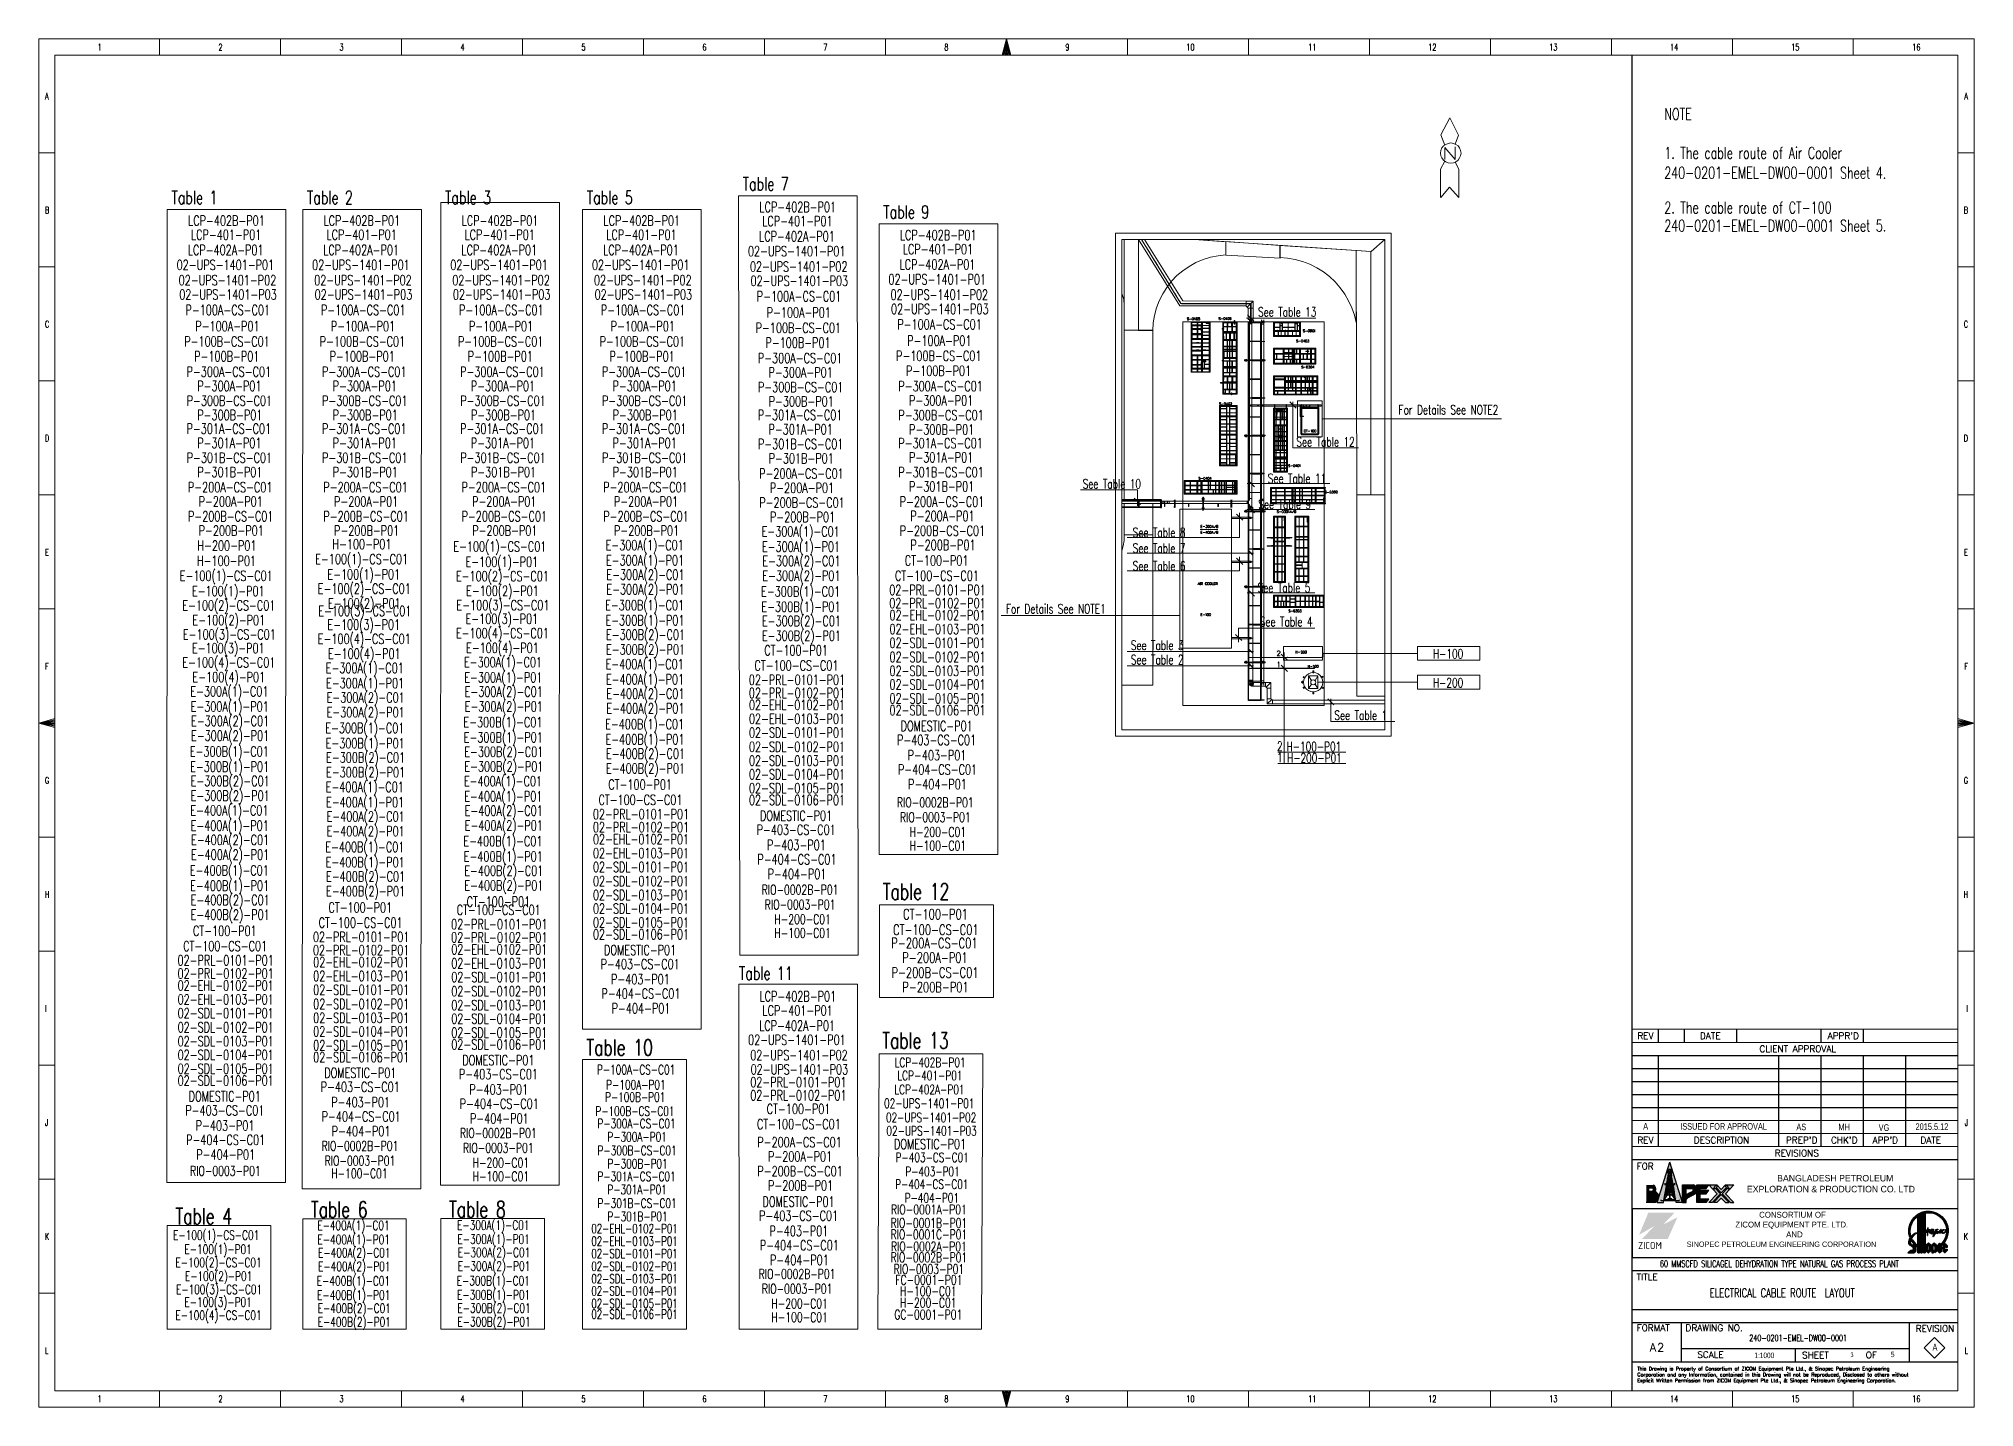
# Model space of a CAD drawing. Header units: inches. Extents: x -1128 to 651, y 96 to 845.
# Drawn here: x -387.4 to -96.5, y 638.9 to 844.5 of the extents above; entities that cross this region are included whole.
import ezdxf
from ezdxf.enums import TextEntityAlignment as Align

# ---------------------------------------------------------------- set-up
doc = ezdxf.new("R2010")
doc.units = ezdxf.units.IN
doc.header["$MEASUREMENT"] = 0
for name, color, linetype in [('BORDER', 4, 'Continuous'), ('Cable Tray', 7, 'Continuous'), ('Cable Trench', 2, 'Continuous'), ('Layer 1', 7, 'Continuous'), ('TEG BORDER', 7, 'Continuous')]:
    doc.layers.add(name, color=color, linetype=linetype)
doc.layers.add('Cables', color=7, linetype='Continuous', lineweight=0)
doc.layers.add('ONDOCS', color=7, linetype='Continuous', lineweight=0)
doc.styles.add('1', font='isocp.shx')
doc.styles.add('HZTXT', font='txt_qlt.shx', dxfattribs={"width": 0.7, "bigfont": 'hztxt.shx'})
doc.styles.add('TEG BORDER', font='txt_qlt.shx', dxfattribs={"width": 0.7, "bigfont": 'hztxt.shx'})

msp = doc.modelspace()

# ---------------------------------------------------------------- texts
at = {"lineweight": 5, "style": 'HZTXT', "width": 0.7}
for s, height, p in [('NOTE', 1.746, (-143.11, 832.37)), ('1. The cable route of Air Cooler ', 1.7464, (-143.11, 826.51)), ('240-0201-EMEL-DW00-0001 Sheet 4.', 1.7464, (-143.11, 823.53)), ('2. The cable route of CT-100 ', 1.7464, (-143.11, 818.3)), ('240-0201-EMEL-DW00-0001 Sheet 5.', 1.7464, (-143.11, 815.58)), ('ELECTRICAL CABLE ROUTE  LAYOUT', 1.32, (-136.27, 655.39)), ('240-0201-EMEL-DW00-0001', 0.9504, (-130.33, 648.81))]:
    msp.add_text(s, height=height, dxfattribs=at).set_placement(p)
at = {"color": 0, "lineweight": 15, "style": 'HZTXT', "width": 0.7}
for s, p in [('Table 7', (-278.16, 821.73)), ('Table 1', (-364.02, 819.68)), ('Table 2', (-343.66, 819.68)), ('Table 3', (-322.9, 819.68)), ('Table 5', (-301.6, 819.68)), ('Table 9', (-257.04, 817.51))]:
    msp.add_text(s, height=1.984, dxfattribs=at).set_placement(p, align=Align.CENTER)
at = {"color": 0, "lineweight": 9, "style": 'HZTXT', "width": 0.7}
for s, height, p in [('LCP-402B-P01', 1.5178, (-359.21, 816.45)), ('LCP-402B-P01', 1.5178, (-338.85, 816.45)), ('LCP-402B-P01', 1.5178, (-318.09, 816.45)), ('LCP-402B-P01', 1.5178, (-296.79, 816.45)), ('LCP-402B-P01', 1.5178, (-273.35, 818.5)), ('LCP-401-P01', 1.5178, (-273.39, 816.38)), ('LCP-401-P01', 1.5178, (-359.25, 814.33)), ('LCP-401-P01', 1.5178, (-338.89, 814.33)), ('LCP-401-P01', 1.5178, (-318.13, 814.33)), ('LCP-401-P01', 1.5178, (-296.83, 814.33)), ('LCP-402A-P01', 1.5178, (-273.46, 814.09)), ('LCP-402B-P01', 1.5178, (-252.23, 814.28)), ('LCP-402A-P01', 1.5178, (-359.32, 812.03)), ('LCP-402A-P01', 1.5178, (-338.96, 812.03)), ('LCP-402A-P01', 1.5178, (-318.2, 812.03)), ('LCP-402A-P01', 1.5178, (-296.9, 812.03)), ('02-UPS-1401-P01', 1.5178, (-273.5, 811.85)), ('LCP-401-P01', 1.5178, (-252.27, 812.15)), ('02-UPS-1401-P01', 1.5178, (-359.36, 809.79)), ('02-UPS-1401-P02', 1.5178, (-359.05, 807.49)), ('02-UPS-1401-P01', 1.5178, (-339, 809.79)), ('02-UPS-1401-P02', 1.5178, (-338.69, 807.49)), ('02-UPS-1401-P01', 1.5178, (-318.24, 809.79)), ('02-UPS-1401-P02', 1.5178, (-317.93, 807.49)), ('02-UPS-1401-P01', 1.5178, (-296.94, 809.79)), ('02-UPS-1401-P02', 1.5178, (-296.63, 807.49)), ('02-UPS-1401-P02', 1.5178, (-273.19, 809.54)), ('02-UPS-1401-P03', 1.5178, (-273.11, 807.39)), ('02-UPS-1401-P01', 1.5178, (-252.38, 807.62)), ('LCP-402A-P01', 1.5178, (-252.34, 809.86)), ('02-UPS-1401-P03', 1.5178, (-358.97, 805.34)), ('02-UPS-1401-P03', 1.5178, (-338.61, 805.34)), ('02-UPS-1401-P03', 1.5178, (-317.85, 805.34)), ('02-UPS-1401-P03', 1.5178, (-296.55, 805.34)), ('P-100A-CS-C01', 1.5178, (-273.15, 805.07)), ('02-UPS-1401-P02', 1.5178, (-252.07, 805.32)), ('P-100A-CS-C01', 1.5178, (-359.01, 803.02)), ('P-100A-CS-C01', 1.5178, (-338.65, 803.02)), ('P-100A-CS-C01', 1.5178, (-317.89, 803.02)), ('P-100A-CS-C01', 1.5178, (-296.59, 803.02)), ('P-100A-P01', 1.518, (-273.19, 802.63)), ('02-UPS-1401-P03', 1.5178, (-251.99, 803.17)), ('See Table 13', 1.4054, (-199.77, 802.78)), ('P-100A-P01', 1.518, (-359.05, 800.58)), ('P-100A-P01', 1.518, (-338.69, 800.58)), ('P-100A-P01', 1.518, (-317.93, 800.58)), ('P-100A-P01', 1.518, (-296.63, 800.58)), ('P-100B-CS-C01', 1.5178, (-273.26, 800.34)), ('P-100A-CS-C01', 1.5178, (-252.03, 800.85)), ('P-100B-CS-C01', 1.5178, (-359.12, 798.29)), ('P-100B-P01', 1.518, (-359.16, 796.05)), ('P-100B-CS-C01', 1.5178, (-338.76, 798.29)), ('P-100B-P01', 1.518, (-338.8, 796.05)), ('P-100B-CS-C01', 1.5178, (-318, 798.29)), ('P-100B-P01', 1.518, (-318.04, 796.05)), ('P-100B-CS-C01', 1.5178, (-296.7, 798.29)), ('P-100B-P01', 1.518, (-296.74, 796.05)), ('P-300A-CS-C01', 1.5178, (-272.99, 795.79)), ('P-100B-P01', 1.518, (-273.3, 798.1)), ('P-100B-CS-C01', 1.5178, (-252.14, 796.12)), ('P-100A-P01', 1.518, (-252.07, 798.41)), ('P-300A-CS-C01', 1.5178, (-358.85, 793.74)), ('P-300A-CS-C01', 1.5178, (-338.49, 793.74)), ('P-300A-CS-C01', 1.5178, (-317.73, 793.74)), ('P-300A-CS-C01', 1.5178, (-296.43, 793.74)), ('P-300A-P01', 1.518, (-272.91, 793.64)), ('P-100B-P01', 1.518, (-252.18, 793.88)), ('P-300A-P01', 1.518, (-358.77, 791.59)), ('P-300A-P01', 1.518, (-338.41, 791.59)), ('P-300A-P01', 1.518, (-317.65, 791.59)), ('P-300A-P01', 1.518, (-296.35, 791.59)), ('P-300B-CS-C01', 1.5178, (-272.91, 791.43)), ('P-300A-CS-C01', 1.5178, (-251.87, 791.57)), ('P-300B-CS-C01', 1.5178, (-358.77, 789.38)), ('P-300B-P01', 1.518, (-358.7, 787.23)), ('P-300B-CS-C01', 1.5178, (-338.41, 789.38)), ('P-300B-P01', 1.518, (-338.34, 787.23)), ('P-300B-CS-C01', 1.5178, (-317.65, 789.38)), ('P-300B-P01', 1.518, (-317.57, 787.23)), ('P-300B-CS-C01', 1.5178, (-296.35, 789.38)), ('P-300B-P01', 1.518, (-296.27, 787.23)), ('P-301A-CS-C01', 1.5178, (-272.99, 787.23)), ('P-300B-P01', 1.518, (-272.83, 789.28)), ('P-300B-CS-C01', 1.5178, (-251.79, 787.21)), ('P-300A-P01', 1.518, (-251.79, 789.42)), ('For Details See NOTE2', 1.4054, (-175.55, 788.09)), ('P-301A-CS-C01', 1.5178, (-358.85, 785.18)), ('P-301A-CS-C01', 1.5178, (-338.49, 785.18)), ('P-301A-CS-C01', 1.5178, (-317.73, 785.18)), ('P-301A-CS-C01', 1.5178, (-296.43, 785.18)), ('P-301A-P01', 1.518, (-272.91, 785.08)), ('P-300B-P01', 1.518, (-251.71, 785.06)), ('P-301A-P01', 1.518, (-358.77, 783.03)), ('P-301A-P01', 1.518, (-338.41, 783.03)), ('P-301A-P01', 1.518, (-317.65, 783.03)), ('P-301A-P01', 1.518, (-296.35, 783.03)), ('P-301B-CS-C01', 1.5178, (-272.91, 782.87)), ('P-301A-CS-C01', 1.5178, (-251.87, 783.01)), ('See Table 12', 1.4054, (-194.02, 783.25)), ('P-301B-CS-C01', 1.5178, (-358.77, 780.81)), ('P-301B-P01', 1.518, (-358.7, 778.66)), ('P-301B-CS-C01', 1.5178, (-338.41, 780.81)), ('P-301B-P01', 1.518, (-338.34, 778.66)), ('P-301B-CS-C01', 1.5178, (-317.65, 780.81)), ('P-301B-P01', 1.518, (-317.57, 778.66)), ('P-301B-CS-C01', 1.5178, (-296.35, 780.81)), ('P-301B-P01', 1.518, (-296.27, 778.66)), ('P-200A-CS-C01', 1.5178, (-272.79, 778.43)), ('P-301B-P01', 1.518, (-272.83, 780.71)), ('P-301B-CS-C01', 1.5178, (-251.79, 778.64)), ('P-301A-P01', 1.518, (-251.79, 780.86)), ('P-200A-CS-C01', 1.5178, (-358.65, 776.38)), ('P-200A-CS-C01', 1.5178, (-338.29, 776.38)), ('P-200A-CS-C01', 1.5178, (-317.52, 776.38)), ('P-200A-CS-C01', 1.5178, (-296.23, 776.38)), ('P-200A-P01', 1.518, (-272.71, 776.28)), ('P-301B-P01', 1.518, (-251.71, 776.49)), ('See Table 10', 1.4054, (-226.14, 776.95)), ('See Table 11', 1.4054, (-198.31, 777.75)), ('P-200A-P01', 1.518, (-358.57, 774.23)), ('P-200A-P01', 1.518, (-338.21, 774.23)), ('P-200A-P01', 1.518, (-317.45, 774.23)), ('P-200A-P01', 1.518, (-296.15, 774.23)), ('P-200B-CS-C01', 1.5178, (-272.71, 774.07)), ('P-200A-CS-C01', 1.5178, (-251.66, 774.21)), ('See Table 9', 1.4054, (-200.15, 773.88)), ('P-200B-CS-C01', 1.5178, (-358.57, 772.01)), ('P-200B-P01', 1.518, (-358.49, 769.86)), ('P-200B-CS-C01', 1.5178, (-338.21, 772.01)), ('P-200B-P01', 1.518, (-338.13, 769.86)), ('P-200B-CS-C01', 1.5178, (-317.45, 772.01)), ('P-200B-P01', 1.518, (-317.37, 769.86)), ('P-200B-CS-C01', 1.5178, (-296.15, 772.01)), ('P-200B-P01', 1.518, (-296.07, 769.86)), ('P-200B-P01', 1.518, (-272.63, 771.91)), ('P-200B-CS-C01', 1.5178, (-251.59, 769.84)), ('P-200A-P01', 1.518, (-251.59, 772.06)), ('See Table 8', 1.4054, (-219.03, 769.63)), ('H-200-P01', 1.518, (-359.13, 767.61)), ('H-100-P01', 1.518, (-338.84, 767.82)), ('P-200B-P01', 1.518, (-251.51, 767.69)), ('See Table 7', 1.4054, (-219.03, 767.28)), ('CT-100-P01', 1.518, (-252.47, 765.36)), ('See Table 6', 1.4054, (-219.03, 764.61)), ('See Table 5', 1.4054, (-200.26, 761.34)), ('See Table 4', 1.4054, (-199.93, 756.23)), ('See Table 3', 1.4054, (-219.32, 752.69)), ('See Table 2', 1.4054, (-219.32, 750.52)), ('H-100', 1.405, (-175.6, 751.4)), ('H-200', 1.405, (-175.6, 747.05)), ('See Table 1', 1.4054, (-188.72, 742.16)), ('2', 1.41, (-200.9, 737.51)), ('1', 1.41, (-200.9, 735.81)), ('H-100-P01', 1.405, (-195.77, 737.45)), ('H-200-P01', 1.405, (-195.69, 735.75))]:
    msp.add_text(s, height=height, dxfattribs=at).set_placement(p, align=Align.CENTER)
at = {"lineweight": 9, "style": 'HZTXT', "width": 0.7}
for s, height, p in [('E-300A(1)-C01', 1.5178, (-272.91, 769.73)), ('E-100(1)-CS-C01', 1.5178, (-318.12, 767.47)), ('E-300A(1)-C01', 1.5178, (-296.35, 767.68)), ('E-300A(1)-P01', 1.5178, (-272.86, 767.44)), ('H-100-P01', 1.518, (-359.2, 765.31)), ('E-100(1)-CS-C01', 1.5178, (-338.88, 765.58)), ('E-100(1)-P01', 1.5178, (-338.57, 763.28)), ('E-100(1)-P01', 1.5178, (-317.81, 765.16)), ('E-300A(1)-P01', 1.5178, (-296.3, 765.39)), ('E-300A(2)-C01', 1.5178, (-272.79, 765.29)), ('E-100(1)-CS-C01', 1.5178, (-359.24, 763.07)), ('E-100(1)-P01', 1.5178, (-358.93, 760.77)), ('E-100(2)-CS-C01', 1.5178, (-338.49, 761.13)), ('E-100(2)-CS-C01', 1.5178, (-317.73, 763.01)), ('E-100(2)-P01', 1.5178, (-317.73, 760.8)), ('E-300A(2)-C01', 1.5178, (-296.23, 763.24)), ('E-300A(2)-P01', 1.5178, (-296.23, 761.03)), ('E-300B(1)-C01', 1.5178, (-272.91, 760.71)), ('E-300A(2)-P01', 1.5178, (-272.79, 763.08)), ('02-PRL-0101-P01', 1.5178, (-252.34, 760.93)), ('CT-100-CS-C01', 1.5178, (-252.42, 763.08)), ('E-100(2)-CS-C01', 1.5178, (-358.85, 758.62)), ('E-100(3)-CS-C01', 1.5178, (-338.41, 757.78)), ('E-100(2)-P01', 1.5178, (-338.49, 758.92)), ('E-100(3)-CS-C01', 1.5178, (-317.65, 758.65)), ('E-300B(1)-C01', 1.5178, (-296.35, 758.65)), ('E-300B(1)-P01', 1.5178, (-272.86, 758.42)), ('02-PRL-0102-P01', 1.5178, (-252.34, 758.95)), ('For Details See NOTE1', 1.4054, (-234.55, 758.16)), ('E-100(2)-P01', 1.5178, (-358.85, 756.41)), ('E-100(3)-P01', 1.5178, (-338.57, 755.73)), ('E-100(3)-P01', 1.5178, (-317.81, 756.6)), ('E-300B(1)-P01', 1.5178, (-296.3, 756.37)), ('E-300B(2)-C01', 1.5178, (-272.79, 756.27)), ('02-EHL-0102-P01', 1.5178, (-252.34, 757.15)), ('02-EHL-0103-P01', 1.5178, (-252.34, 755.06)), ('E-100(3)-CS-C01', 1.5178, (-358.77, 754.26)), ('E-100(3)-P01', 1.5178, (-358.93, 752.2)), ('E-100(4)-CS-C01', 1.5178, (-338.49, 753.58)), ('E-100(4)-CS-C01', 1.5178, (-317.73, 754.45)), ('E-100(4)-P01', 1.5178, (-317.73, 752.23)), ('E-300B(2)-C01', 1.5178, (-296.23, 754.22)), ('E-300B(2)-P01', 1.5178, (-296.23, 752)), ('E-300B(2)-P01', 1.5178, (-272.79, 754.06)), ('02-SDL-0101-P01', 1.5178, (-252.34, 752.99)), ('E-100(4)-CS-C01', 1.5178, (-358.85, 750.05)), ('E-300A(1)-C01', 1.5178, (-338.41, 749.21)), ('E-100(4)-P01', 1.5178, (-338.49, 751.36)), ('E-300A(1)-C01', 1.5178, (-317.65, 750.08)), ('E-400A(1)-C01', 1.5178, (-296.35, 749.79)), ('CT-100-CS-C01', 1.5178, (-273.54, 749.59)), ('CT-100-P01', 1.518, (-273.59, 751.87)), ('02-SDL-0102-P01', 1.5178, (-252.34, 750.86)), ('E-100(4)-P01', 1.5178, (-358.85, 747.84)), ('E-300A(1)-P01', 1.5178, (-338.36, 746.93)), ('E-300A(1)-P01', 1.5178, (-317.6, 747.8)), ('E-400A(1)-P01', 1.5178, (-296.3, 747.51)), ('02-PRL-0101-P01', 1.5178, (-273.46, 747.44)), ('02-SDL-0103-P01', 1.5178, (-252.34, 748.77)), ('02-SDL-0104-P01', 1.5178, (-252.34, 746.73)), ('E-300A(1)-C01', 1.5178, (-358.77, 745.69)), ('E-300A(1)-P01', 1.5178, (-358.72, 743.41)), ('E-300A(2)-C01', 1.5178, (-338.29, 744.78)), ('E-300A(2)-C01', 1.5178, (-317.53, 745.65)), ('E-300A(2)-P01', 1.5178, (-317.52, 743.43)), ('E-400A(2)-C01', 1.5178, (-296.23, 745.36)), ('E-400A(2)-P01', 1.5178, (-296.23, 743.15)), ('02-PRL-0102-P01', 1.5178, (-273.46, 745.46)), ('02-EHL-0102-P01', 1.5178, (-273.46, 743.66)), ('02-SDL-0105-P01', 1.5178, (-252.34, 744.64)), ('E-300A(2)-C01', 1.5178, (-358.65, 741.25)), ('E-300B(1)-C01', 1.5178, (-338.41, 740.19)), ('E-300A(2)-P01', 1.5178, (-338.29, 742.56)), ('E-300B(1)-C01', 1.5178, (-317.65, 741.06)), ('E-400B(1)-C01', 1.5178, (-296.35, 740.77)), ('02-EHL-0103-P01', 1.5178, (-273.46, 741.57)), ('02-SDL-0106-P01', 1.5178, (-252.34, 742.86)), ('DOMESTIC-P01', 1.5178, (-252.47, 740.5)), ('E-300A(2)-P01', 1.5178, (-358.65, 739.04)), ('E-300B(1)-P01', 1.5178, (-338.36, 737.9)), ('E-300B(1)-P01', 1.5178, (-317.6, 738.78)), ('E-400B(1)-P01', 1.5178, (-296.3, 738.49)), ('02-SDL-0101-P01', 1.5178, (-273.46, 739.5)), ('P-403-CS-C01', 1.5178, (-252.47, 738.39)), ('E-300B(1)-C01', 1.5178, (-358.77, 736.67)), ('E-300B(1)-P01', 1.5178, (-358.72, 734.38)), ('E-300B(2)-C01', 1.5178, (-338.29, 735.75)), ('E-300B(2)-C01', 1.5178, (-317.53, 736.62)), ('E-300B(2)-P01', 1.5178, (-317.52, 734.41)), ('E-400B(2)-C01', 1.5178, (-296.23, 736.34)), ('02-SDL-0102-P01', 1.5178, (-273.46, 737.37)), ('02-SDL-0103-P01', 1.5178, (-273.46, 735.28)), ('P-403-P01', 1.518, (-252.42, 736.1)), ('E-300B(2)-C01', 1.5178, (-358.65, 732.23)), ('E-400A(1)-C01', 1.5178, (-338.41, 731.33)), ('E-300B(2)-P01', 1.5178, (-338.29, 733.54)), ('E-400A(1)-C01', 1.5178, (-317.65, 732.2)), ('E-400B(2)-P01', 1.5178, (-296.23, 734.12)), ('CT-100-P01', 1.518, (-297.03, 731.69)), ('02-SDL-0104-P01', 1.5178, (-273.46, 733.23)), ('P-404-CS-C01', 1.5178, (-252.34, 733.95)), ('P-404-P01', 1.518, (-252.34, 731.74)), ('E-300B(2)-P01', 1.5178, (-358.65, 730.02)), ('E-400A(1)-P01', 1.5178, (-338.36, 729.05)), ('E-400A(1)-P01', 1.5178, (-317.6, 729.92)), ('CT-100-CS-C01', 1.5178, (-296.98, 729.4)), ('02-SDL-0105-P01', 1.5178, (-273.46, 731.15)), ('02-SDL-0106-P01', 1.5178, (-273.46, 729.37)), ('RIO-0002B-P01', 1.4496, (-252.66, 729.04)), ('E-400A(1)-C01', 1.5178, (-358.77, 727.81)), ('E-400A(1)-P01', 1.5178, (-358.72, 725.52)), ('E-400A(2)-C01', 1.5178, (-338.29, 726.89)), ('E-400A(2)-C01', 1.5178, (-317.53, 727.77)), ('E-400A(2)-P01', 1.5178, (-317.52, 725.55)), ('02-PRL-0101-P01', 1.5178, (-296.9, 727.25)), ('DOMESTIC-P01', 1.5178, (-273.59, 727.01)), ('RIO-0003-P01', 1.4496, (-252.66, 726.81)), ('E-400A(2)-C01', 1.5178, (-358.65, 723.37)), ('E-400A(2)-P01', 1.5178, (-338.29, 724.68)), ('E-400B(1)-C01', 1.5178, (-317.65, 723.18)), ('02-PRL-0102-P01', 1.5178, (-296.9, 725.28)), ('02-EHL-0102-P01', 1.5178, (-296.9, 723.47)), ('P-403-CS-C01', 1.5178, (-273.59, 724.9)), ('H-200-C01', 1.45, (-252.28, 724.6)), ('E-400A(2)-P01', 1.5178, (-358.65, 721.16)), ('E-400B(1)-C01', 1.5178, (-338.41, 722.31)), ('E-400B(1)-P01', 1.5178, (-338.36, 720.02)), ('E-400B(1)-P01', 1.5178, (-317.6, 720.89)), ('02-EHL-0103-P01', 1.5178, (-296.9, 721.39)), ('P-404-CS-C01', 1.5178, (-273.46, 720.46)), ('P-403-P01', 1.518, (-273.54, 722.61)), ('H-100-C01', 1.45, (-252.28, 722.54)), ('E-400B(1)-C01', 1.5178, (-358.77, 718.79)), ('E-400B(2)-C01', 1.5178, (-338.29, 717.87)), ('E-400B(2)-C01', 1.5178, (-317.53, 718.74)), ('02-SDL-0101-P01', 1.5178, (-296.9, 719.31)), ('02-SDL-0102-P01', 1.5178, (-296.9, 717.18)), ('P-404-P01', 1.518, (-273.46, 718.25)), ('E-400B(1)-P01', 1.5178, (-358.72, 716.5)), ('E-400B(2)-C01', 1.5178, (-358.65, 714.35)), ('E-400B(2)-P01', 1.5178, (-338.29, 715.66)), ('E-400B(2)-P01', 1.5178, (-317.52, 716.53)), ('02-SDL-0103-P01', 1.5178, (-296.9, 715.09)), ('RIO-0002B-P01', 1.4496, (-272.99, 715.92)), ('E-400B(2)-P01', 1.5178, (-358.65, 712.14)), ('CT-100-P01', 1.518, (-339.09, 713.22)), ('CT-100-CS-C01', 1.5178, (-318.28, 712.85)), ('CT-100-P01', 1.518, (-318.33, 714.09)), ('02-SDL-0104-P01', 1.5178, (-296.9, 713.05)), ('RIO-0003-P01', 1.4496, (-272.99, 713.69)), ('H-200-C01', 1.45, (-272.61, 711.48)), ('CT-100-P01', 1.546, (-252.64, 712.19)), ('CT-100-P01', 1.518, (-359.45, 709.7)), ('02-PRL-0101-P01', 1.5178, (-338.96, 708.79)), ('CT-100-CS-C01', 1.5178, (-339.04, 710.94)), ('02-PRL-0101-P01', 1.5178, (-318.2, 710.7)), ('02-PRL-0102-P01', 1.5178, (-318.2, 708.72)), ('02-SDL-0105-P01', 1.5178, (-296.9, 710.96)), ('02-SDL-0106-P01', 1.5178, (-296.9, 709.19)), ('H-100-C01', 1.45, (-272.61, 709.42)), ('CT-100-CS-C01', 1.5459, (-252.59, 709.86)), ('CT-100-CS-C01', 1.5178, (-359.4, 707.42)), ('02-PRL-0102-P01', 1.5178, (-338.96, 706.81)), ('02-EHL-0102-P01', 1.5178, (-318.2, 706.92)), ('DOMESTIC-P01', 1.5178, (-297.03, 706.82)), ('P-200A-CS-C01', 1.5459, (-252.8, 707.86)), ('P-200A-P01', 1.546, (-252.72, 705.67)), ('02-PRL-0101-P01', 1.5178, (-359.32, 705.27)), ('02-PRL-0102-P01', 1.5178, (-359.32, 703.29)), ('02-EHL-0102-P01', 1.5178, (-338.96, 705.01)), ('02-EHL-0103-P01', 1.5178, (-338.96, 702.92)), ('02-EHL-0103-P01', 1.5178, (-318.2, 704.83)), ('02-SDL-0101-P01', 1.5178, (-318.2, 702.76)), ('P-403-CS-C01', 1.5178, (-297.03, 704.71)), ('P-200B-CS-C01', 1.5459, (-252.72, 703.42)), ('02-EHL-0102-P01', 1.5178, (-359.32, 701.49)), ('02-SDL-0101-P01', 1.5178, (-338.96, 700.85)), ('02-SDL-0102-P01', 1.5178, (-318.2, 700.63)), ('P-404-CS-C01', 1.5178, (-296.9, 700.28)), ('P-403-P01', 1.518, (-296.98, 702.43)), ('LCP-402B-P01', 1.5178, (-273.33, 699.87)), ('P-200B-P01', 1.546, (-252.64, 701.23)), ('02-EHL-0103-P01', 1.5178, (-359.32, 699.4)), ('02-SDL-0101-P01', 1.5178, (-359.32, 697.33)), ('02-SDL-0102-P01', 1.5178, (-338.96, 698.72)), ('02-SDL-0103-P01', 1.5178, (-318.2, 698.54)), ('P-404-P01', 1.518, (-296.9, 698.06)), ('LCP-401-P01', 1.5178, (-273.37, 697.74)), ('02-SDL-0102-P01', 1.5178, (-359.32, 695.2)), ('02-SDL-0103-P01', 1.5178, (-338.96, 696.63)), ('02-SDL-0104-P01', 1.5178, (-338.96, 694.59)), ('02-SDL-0104-P01', 1.5178, (-318.2, 696.5)), ('02-SDL-0105-P01', 1.5178, (-318.2, 694.41)), ('LCP-402A-P01', 1.5178, (-273.44, 695.45)), ('02-SDL-0103-P01', 1.5178, (-359.32, 693.11)), ('02-SDL-0104-P01', 1.5178, (-359.32, 691.06)), ('02-SDL-0105-P01', 1.5178, (-338.96, 692.5)), ('02-SDL-0106-P01', 1.5178, (-318.2, 692.63)), ('02-UPS-1401-P01', 1.5178, (-273.47, 693.33)), ('02-UPS-1401-P02', 1.5178, (-273.16, 691.03)), ('02-SDL-0105-P01', 1.5178, (-359.32, 688.98)), ('02-SDL-0106-P01', 1.5178, (-338.96, 690.72)), ('DOMESTIC-P01', 1.5178, (-339.09, 688.36)), ('P-403-CS-C01', 1.5178, (-318.33, 688.16)), ('DOMESTIC-P01', 1.5178, (-318.33, 690.27)), ('P-100A-CS-C01', 1.4054, (-297.64, 688.9)), ('02-UPS-1401-P03', 1.5178, (-273.09, 688.88)), ('LCP-402B-P01', 1.4054, (-253.45, 690)), ('LCP-401-P01', 1.4054, (-253.48, 688.03)), ('02-SDL-0106-P01', 1.5178, (-359.32, 687.2)), ('P-403-CS-C01', 1.5178, (-339.09, 686.25)), ('P-403-P01', 1.518, (-318.28, 685.87)), ('P-100A-P01', 1.405, (-297.67, 686.64)), ('02-PRL-0101-P01', 1.5178, (-273.25, 686.96)), ('LCP-402A-P01', 1.4054, (-253.55, 685.91)), ('P-403-CS-C01', 1.5178, (-359.45, 682.72)), ('DOMESTIC-P01', 1.5178, (-359.45, 684.84)), ('P-403-P01', 1.518, (-339.04, 683.96)), ('P-404-CS-C01', 1.5178, (-318.2, 683.72)), ('P-100B-CS-C01', 1.4054, (-297.82, 682.66)), ('P-100B-P01', 1.405, (-297.78, 684.78)), ('02-PRL-0102-P01', 1.5178, (-273.25, 684.98)), ('CT-100-P01', 1.518, (-273.22, 682.94)), ('02-UPS-1401-P01', 1.4054, (-253.58, 683.84)), ('P-403-P01', 1.518, (-359.4, 680.44)), ('P-404-CS-C01', 1.5178, (-338.96, 681.81)), ('P-404-P01', 1.518, (-338.96, 679.6)), ('RIO-0002B-P01', 1.4496, (-318.34, 679.34)), ('P-404-P01', 1.518, (-318.2, 681.51)), ('P-300A-CS-C01', 1.4054, (-297.57, 680.79)), ('CT-100-CS-C01', 1.5178, (-273.17, 680.66)), ('02-UPS-1401-P02', 1.4054, (-253.3, 681.71)), ('02-UPS-1401-P03', 1.4054, (-253.23, 679.71)), ('P-404-CS-C01', 1.5178, (-359.32, 678.29)), ('RIO-0002B-P01', 1.4496, (-339.13, 677.42)), ('RIO-0003-P01', 1.4496, (-318.34, 677.11)), ('P-300B-CS-C01', 1.4054, (-297.49, 676.75)), ('P-300A-P01', 1.405, (-297.49, 678.8)), ('P-200A-CS-C01', 1.5178, (-273.07, 677.95)), ('DOMESTIC-P01', 1.5178, (-253.46, 677.66)), ('RIO-0003-P01', 1.4496, (-359.36, 673.67)), ('P-404-P01', 1.518, (-359.32, 676.08)), ('RIO-0003-P01', 1.4496, (-339.13, 675.19)), ('H-200-C01', 1.45, (-317.96, 674.89)), ('P-300B-P01', 1.405, (-297.42, 674.76)), ('P-200B-CS-C01', 1.5178, (-272.99, 673.59)), ('P-200A-P01', 1.518, (-272.99, 675.8)), ('P-403-CS-C01', 1.4054, (-253.14, 675.71)), ('P-403-P01', 1.405, (-253.09, 673.6)), ('H-100-C01', 1.45, (-339.22, 673.28)), ('H-100-C01', 1.45, (-317.96, 672.84)), ('P-301A-CS-C01', 1.4054, (-297.57, 672.86)), ('P-301A-P01', 1.405, (-297.49, 670.87)), ('P-200B-P01', 1.518, (-272.92, 671.44)), ('P-404-CS-C01', 1.4054, (-253.19, 671.67)), ('P-301B-CS-C01', 1.4054, (-297.49, 668.82)), ('DOMESTIC-P01', 1.5178, (-273.22, 669)), ('RIO-0001A-P01', 1.4496, (-253.63, 667.86)), ('P-404-P01', 1.405, (-253.19, 669.62)), ('E-400A(1)-C01', 1.4054, (-340.12, 665.5)), ('E-300A(1)-C01', 1.4054, (-319.11, 665.53)), ('02-EHL-0102-P01', 1.366, (-297.87, 665.03)), ('P-301B-P01', 1.405, (-297.42, 666.83)), ('P-403-CS-C01', 1.5178, (-273.22, 666.89)), ('RIO-0001B-P01', 1.4496, (-253.63, 665.83)), ('E-100(1)-CS-C01', 1.4054, (-360.75, 664.03)), ('E-100(1)-P01', 1.4054, (-360.46, 661.9)), ('E-400A(1)-P01', 1.4054, (-340.08, 663.38)), ('E-300A(1)-P01', 1.4054, (-319.06, 663.42)), ('02-EHL-0103-P01', 1.366, (-297.87, 663.15)), ('P-404-CS-C01', 1.5178, (-273.1, 662.45)), ('P-403-P01', 1.518, (-273.17, 664.6)), ('RIO-0001C-P01', 1.4496, (-253.63, 664.11)), ('RIO-0002A-P01', 1.4496, (-253.63, 662.3)), ('E-100(2)-CS-C01', 1.4054, (-360.39, 659.91)), ('E-400A(2)-C01', 1.4054, (-340, 661.39)), ('E-400A(2)-P01', 1.4054, (-340, 659.34)), ('E-300A(2)-C01', 1.4054, (-318.99, 661.43)), ('E-300A(2)-P01', 1.4054, (-318.99, 659.38)), ('02-SDL-0101-P01', 1.366, (-297.87, 661.28)), ('02-SDL-0102-P01', 1.366, (-297.87, 659.37)), ('P-404-P01', 1.518, (-273.1, 660.24)), ('RIO-0002B-P01', 1.4496, (-253.63, 660.67)), ('RIO-0003-P01', 1.4496, (-253.63, 658.91)), ('E-100(3)-CS-C01', 1.4054, (-360.32, 655.87)), ('E-100(2)-P01', 1.4054, (-360.39, 657.86)), ('E-400B(1)-C01', 1.4054, (-340.12, 657.15)), ('E-300B(1)-C01', 1.4054, (-319.11, 657.18)), ('02-SDL-0103-P01', 1.366, (-297.87, 657.49)), ('RIO-0002B-P01', 1.4496, (-273.44, 658.17)), ('FC-0001-P01', 1.4496, (-253.63, 657.28)), ('E-100(3)-P01', 1.4054, (-360.46, 653.97)), ('E-400B(1)-P01', 1.4054, (-340.08, 655.03)), ('E-400B(2)-C01', 1.4054, (-340, 653.04)), ('E-300B(1)-P01', 1.4054, (-319.06, 655.06)), ('E-300B(2)-C01', 1.4054, (-318.99, 653.07)), ('02-SDL-0104-P01', 1.366, (-297.87, 655.65)), ('02-SDL-0105-P01', 1.366, (-297.87, 653.77)), ('RIO-0003-P01', 1.4496, (-273.44, 655.94)), ('H-200-C01', 1.45, (-273.06, 653.72)), ('H-100-C01', 1.45, (-253.72, 655.58)), ('H-200-C01', 1.45, (-253.72, 653.86)), ('E-100(4)-CS-C01', 1.4054, (-360.39, 651.98)), ('E-400B(2)-P01', 1.4054, (-340, 650.99)), ('E-300B(2)-P01', 1.4054, (-318.99, 651.02)), ('02-SDL-0106-P01', 1.366, (-297.87, 652.17)), ('H-100-C01', 1.45, (-273.06, 651.67)), ('GC-0001-P01', 1.4496, (-253.72, 652.07))]:
    msp.add_text(s, height=height, dxfattribs=at).set_placement(p, align=Align.CENTER)
at = {"lineweight": 15, "style": 'HZTXT', "width": 0.7}
for s, height, p in [('Table 12', 2.449, (-255.56, 715.15)), ('Table 11', 1.984, (-278.14, 703.1)), ('Table 10', 2.449, (-300.11, 691.71)), ('Table 13', 2.449, (-255.65, 692.76)), ('Table 6', 2.449, (-342.25, 667.36)), ('Table 8', 2.449, (-321.49, 667.39)), ('Table 4', 2.449, (-362.61, 666.35))]:
    msp.add_text(s, height=height, dxfattribs=at).set_placement(p, align=Align.CENTER)
at = {"lineweight": 5, "width": 0.7}
for s, height, p in [('1:1000', 0.831, (-129.56, 646.25)), ('3', 0.693, (-115.12, 646.4)), ('5', 0.831, (-109.04, 646.4)), ('A', 1.04, (-102.8, 647.36))]:
    msp.add_text(s, height=height, dxfattribs=at).set_placement(p)

# ---------------------------------------------------------------- blocks, each defined once
blk = doc.blocks.new('TEG BORDER A2')
at = {"linetype": 'Continuous', "lineweight": -3, "true_color": 0x008500}
h = blk.add_hatch(color=96, dxfattribs=at)
edge = h.paths.add_edge_path()
edge.add_line((499.33, 68.11), (499.1, 68.11))
edge.add_line((499.1, 68.11), (499.1, 68.81))
edge.add_line((499.1, 68.81), (499.45, 68.81))
edge.add_line((499.45, 68.81), (499.96, 71.85))
edge.add_line((499.96, 71.85), (499.84, 71.85))
edge.add_line((499.84, 71.85), (499.84, 72.42))
edge.add_line((499.84, 72.42), (500.19, 72.42))
edge.add_line((500.19, 72.42), (500.19, 72.89))
edge.add_line((500.19, 72.89), (500.99, 72.89))
edge.add_line((500.99, 72.89), (500.99, 72.42))
edge.add_line((500.99, 72.42), (501.35, 72.42))
edge.add_line((501.35, 72.42), (501.35, 71.82))
edge.add_line((501.35, 71.82), (501.23, 71.82))
edge.add_line((501.23, 71.82), (501.74, 68.81))
edge.add_line((501.74, 68.81), (502.09, 68.81))
edge.add_line((502.09, 68.81), (502.09, 68.11))
edge.add_line((502.09, 68.11), (501.85, 68.11))
edge.add_line((501.85, 68.11), (502.6, 63.73))
edge.add_line((502.6, 63.73), (503.42, 63.73))
edge.add_line((503.42, 63.73), (503.42, 63.51))
edge.add_line((503.42, 63.51), (502.43, 63.51))
edge.add_line((502.43, 63.51), (502.54, 62.83))
edge.add_line((502.54, 62.83), (504.46, 62.83))
edge.add_line((504.46, 62.83), (500.59, 75.18))
edge.add_line((500.59, 75.18), (496.82, 63.14))
edge.add_arc((490.67, 64.99), 6.42, 341.96193, 343.25581, ccw=False)
edge.add_line((496.78, 63), (496.72, 62.83))
edge.add_line((496.72, 62.83), (498.64, 62.83))
edge.add_line((498.64, 62.83), (498.76, 63.51))
edge.add_line((498.76, 63.51), (497.77, 63.51))
edge.add_line((497.77, 63.51), (497.77, 63.73))
edge.add_line((497.77, 63.73), (498.59, 63.73))
edge.add_line((498.59, 63.73), (499.33, 68.11))
h = blk.add_hatch(color=96, dxfattribs=at)
h.paths.add_polyline_path([(500.66, 67.42), (500.66, 66.84), (501.62, 66.84)])
h.paths.add_polyline_path([(501.59, 66.7), (500.66, 66.7), (500.66, 66.22)])
h.paths.add_polyline_path([(500.52, 66.7), (499.59, 66.7), (500.52, 66.22)])
h.paths.add_polyline_path([(500.52, 67.42), (499.56, 66.84), (500.52, 66.84)])
h.paths.add_polyline_path([(499.54, 68.1), (499.33, 66.86), (500.46, 67.54)])
h.paths.add_polyline_path([(500.52, 68.17), (499.68, 68.17), (500.52, 67.67)])
h.paths.add_polyline_path([(501.5, 68.17), (500.66, 68.17), (500.66, 67.67)])
h.paths.add_polyline_path([(501.65, 68.1), (500.73, 67.54), (501.86, 66.86)])
h.paths.add_polyline_path([(501.88, 68.6), (499.3, 68.6), (499.3, 68.31), (501.88, 68.31)])
h.paths.add_polyline_path([(500.66, 69.23), (500.66, 68.74), (501.41, 68.74)])
h.paths.add_polyline_path([(500.52, 69.23), (499.77, 68.74), (500.52, 68.74)])
h.paths.add_polyline_path([(500.47, 69.36), (499.82, 69.78), (499.66, 68.83)])
h.paths.add_polyline_path([(501.36, 69.78), (500.72, 69.36), (501.52, 68.83)])
h.paths.add_polyline_path([(501.12, 69.78), (500.66, 69.78), (500.66, 69.48)])
h.paths.add_polyline_path([(500.52, 69.78), (500.06, 69.78), (500.52, 69.48)])
h.paths.add_polyline_path([(500.52, 70.3), (500.03, 69.92), (500.52, 69.92)])
h.paths.add_polyline_path([(500.66, 70.3), (500.66, 69.92), (501.15, 69.92)])
h.paths.add_polyline_path([(501.19, 70.82), (500.7, 70.44), (501.33, 69.95)])
h.paths.add_polyline_path([(500, 70.82), (499.85, 69.95), (500.48, 70.44)])
h.paths.add_polyline_path([(500.52, 70.83), (500.21, 70.83), (500.52, 70.58)])
h.paths.add_polyline_path([(500.97, 70.83), (500.66, 70.83), (500.66, 70.58)])
h.paths.add_polyline_path([(500.66, 71.29), (500.66, 70.96), (501, 70.96)])
h.paths.add_polyline_path([(500.52, 71.29), (500.18, 70.96), (500.52, 70.96)])
h.paths.add_polyline_path([(500.49, 71.45), (500.16, 71.77), (500.03, 71.01)])
h.paths.add_polyline_path([(500.52, 71.85), (500.27, 71.85), (500.52, 71.61)])
h.paths.add_polyline_path([(500.91, 71.85), (500.66, 71.85), (500.66, 71.61)])
h.paths.add_polyline_path([(501.03, 71.77), (500.69, 71.45), (501.15, 71.01)])
h.paths.add_polyline_path([(501.21, 72.28), (499.98, 72.28), (499.98, 71.99), (501.21, 71.99)])
h.paths.add_polyline_path([(500.86, 72.75), (500.33, 72.75), (500.33, 72.42), (500.86, 72.42)])
h = blk.add_hatch(color=96, dxfattribs=at)
h.paths.add_polyline_path([(495.99, 66.26, 0.493757), (495.48, 68.18), (493.32, 68.18), (493.32, 62.83), (495.59, 62.83, 0.808017)])
h.paths.add_polyline_path([(495.02, 66.51), (494.29, 66.52), (494.29, 67.14), (495.02, 67.14, -1.005901)], flags=16)
h = blk.add_hatch(color=96, dxfattribs=at)
h.paths.add_polyline_path([(502.43, 63.51), (502.37, 63.84), (501.49, 65.25), (502.13, 65.25), (502.1, 65.4), (500.87, 66.04), (502, 66.04), (501.88, 66.7), (500.74, 66.11), (500.44, 66.11), (499.3, 66.7), (499.19, 66.04), (500.31, 66.04), (499.08, 65.4), (499.05, 65.25), (499.7, 65.25), (498.81, 63.84), (498.76, 63.51)])
h.paths.add_polyline_path([(500.52, 63.98), (499.97, 63.98), (499.97, 63.67), (498.87, 63.67), (499.86, 65.25), (500.52, 65.25)], flags=16)
h.paths.add_polyline_path([(500.66, 63.98), (500.66, 65.25), (501.32, 65.25), (502.32, 63.67), (501.22, 63.67), (501.22, 63.98)], flags=16)
h.paths.add_polyline_path([(500.52, 65.39), (499.35, 65.39), (500.52, 66)], flags=16)
h.paths.add_polyline_path([(500.66, 65.39), (500.66, 66), (501.84, 65.39)], flags=16)
h = blk.add_hatch(color=96, dxfattribs=at)
h.paths.add_polyline_path([(499.33, 66.04), (499.19, 66.04), (499.08, 65.4), (499.23, 65.48)])
h.paths.add_polyline_path([(499.19, 65.23), (499.19, 65.25), (499.05, 65.25), (498.81, 63.84), (499.01, 64.15)])
h.paths.add_polyline_path([(502, 66.04), (501.86, 66.04), (501.95, 65.48), (502.1, 65.4)])
h.paths.add_polyline_path([(502.13, 65.25), (501.99, 65.25), (502, 65.23), (502.18, 64.15), (502.37, 63.84)])
h = blk.add_hatch(color=96, dxfattribs=at)
edge = h.paths.add_edge_path()
edge.add_spline(control_points=[(505.55, 63.76), (505.87, 64.03), (506.55, 64.6), (507.54, 64.98), (508.06, 65.33), (508.21, 65.42)], knot_values=[0, 0, 0, 0, 0.28541, 0.590043, 0.706449, 0.706449, 0.706449, 0.706449], degree=3, periodic=0)
edge.add_arc((507.25, 66.73), 1.62, 306.21723, 359.21624)
edge.add_line((508.87, 66.71), (508.87, 66.75))
edge.add_arc((507.25, 66.73), 1.62, 0.78376, 67.95242)
edge.add_line((507.86, 68.23), (504.49, 68.23))
edge.add_line((504.49, 68.23), (504.49, 62.83))
edge.add_line((504.49, 62.83), (505.55, 62.83))
edge.add_line((505.55, 62.83), (505.55, 63.76))
edge = h.paths.add_edge_path(flags=16)
edge.add_line((505.55, 65.12), (505.55, 67.17))
edge.add_line((505.55, 67.17), (507.43, 67.17))
edge.add_arc((507.32, 66.69), 0.491, -52.59611, 76.7394, ccw=False)
edge.add_spline(control_points=[(507.62, 66.3), (507.46, 66.2), (507.02, 65.9), (506.27, 65.61), (505.77, 65.27), (505.55, 65.12)], knot_values=[0, 0, 0, 0, 0.127501, 0.356218, 0.535507, 0.535507, 0.535507, 0.535507], degree=3, periodic=0)
blk.add_hatch(color=96, dxfattribs=at).paths.add_polyline_path([(508.87, 62.83), (511.67, 62.83), (512.52, 63.89), (509.92, 63.89), (509.92, 65.55), (511.67, 65.55), (512.52, 66.61), (509.92, 66.61), (509.92, 67.17), (511.67, 67.17), (512.52, 68.23), (508.87, 68.23), (508.87, 66.75, -0.00684), (508.87, 66.71)])
h = blk.add_hatch(color=96, dxfattribs=at)
h.paths.add_polyline_path([(515.11, 65.53), (512.52, 62.83), (513.55, 62.83), (516.14, 65.53), (514.51, 67.23), (514.11, 66.85), (513.96, 66.84), (513.96, 67.19), (514.32, 67.54), (514.32, 67.64), (514.71, 68.02), (514.91, 68.08), (515.14, 67.84), (514.74, 67.46), (516.37, 65.77), (517.99, 67.46), (517.59, 67.84), (517.82, 68.08), (518.02, 68.02), (518.41, 67.64), (518.41, 67.54), (518.77, 67.19), (518.78, 66.84), (518.63, 66.85), (518.23, 67.23), (516.6, 65.53), (519.19, 62.83), (520.21, 62.83), (517.62, 65.53), (520.21, 68.23), (517.7, 68.23), (516.37, 66.84), (515.03, 68.23), (512.52, 68.23)])
h.paths.add_polyline_path([(516.37, 65.29), (514.01, 62.83), (515.03, 62.83), (516.37, 64.22), (517.7, 62.83), (518.73, 62.83)], flags=17)
at = {"linetype": 'Continuous', "lineweight": -3, "true_color": 0xff3333}
blk.add_hatch(color=20, dxfattribs=at).paths.add_polyline_path([(502.92, 58.35), (499.95, 51.66), (492.03, 51.66), (495.81, 55.62), (491.15, 52.94), (493.95, 59.69), (501.99, 59.69), (498.49, 56.03)])
for p, q in [((37.12, 420), (37.12, 415)), ((74.25, 420), (74.25, 415)), ((111.38, 420), (111.38, 415)), ((148.5, 420), (148.5, 415)), ((185.63, 420), (185.63, 415)), ((222.75, 420), (222.75, 415)), ((259.88, 420), (259.88, 415)), ((297, 420), (297, 415)), ((334.12, 420), (334.12, 415)), ((371.25, 420), (371.25, 415)), ((408.37, 420), (408.37, 415)), ((445.5, 420), (445.5, 415)), ((482.62, 420), (482.62, 415)), ((519.75, 420), (519.75, 415)), ((556.87, 420), (556.87, 415)), ((0, 385), (5, 385)), ((594, 385), (589, 385)), ((0, 350), (5, 350)), ((594, 350), (589, 350)), ((0, 315), (5, 315)), ((594, 315), (589, 315)), ((0, 280), (5, 280)), ((594, 280), (589, 280)), ((0, 245), (5, 245)), ((594, 245), (589, 245)), ((5, 210), (0, 210)), ((1.25, 210), (3.75, 210)), ((589, 210), (594, 210)), ((592.75, 210), (590.25, 210)), ((0, 175), (5, 175)), ((594, 175), (589, 175)), ((0, 140), (5, 140)), ((594, 140), (589, 140)), ((589, 5), (589, 116)), ((0, 105), (5, 105)), ((594, 105), (589, 105)), ((0, 70), (5, 70)), ((594, 70), (589, 70)), ((0, 35), (5, 35)), ((594, 35), (589, 35)), ((37.12, 0), (37.12, 5)), ((74.25, 0), (74.25, 5)), ((111.38, 0), (111.38, 5)), ((148.5, 0), (148.5, 5)), ((185.63, 0), (185.63, 5)), ((222.75, 0), (222.75, 5)), ((259.88, 0), (259.88, 5)), ((297, 0), (297, 5)), ((334.12, 0), (334.12, 5)), ((371.25, 0), (371.25, 5)), ((408.37, 0), (408.37, 5)), ((445.5, 0), (445.5, 5)), ((482.62, 0), (482.62, 5)), ((489, 5), (589, 5)), ((519.75, 0), (519.75, 5)), ((556.87, 0), (556.87, 5))]:
    blk.add_line(p, q)
at = {"linetype": 'Continuous'}
for p, q in [((489, 415), (5, 415)), ((5, 415), (5, 5)), ((5, 5), (489, 5))]:
    blk.add_line(p, q, dxfattribs=at)
at = {"color": 96, "linetype": 'Continuous', "lineweight": -3, "true_color": 0x008500}
for p, q in [((496.72, 62.83), (500.59, 75.18)), ((499.84, 71.85), (499.84, 72.42)), ((500.19, 72.42), (499.84, 72.42)), ((499.98, 71.99), (499.98, 72.28)), ((501.21, 72.28), (499.98, 72.28)), ((499.98, 71.99), (501.21, 71.99)), ((500.03, 71.01), (500.16, 71.77)), ((500.49, 71.45), (500.03, 71.01)), ((500.16, 71.77), (500.49, 71.45)), ((500.52, 71.29), (500.18, 70.96)), ((500.99, 72.95), (500.19, 72.95)), ((500.19, 72.42), (500.19, 72.89)), ((500.27, 71.85), (500.52, 71.85)), ((500.27, 71.85), (500.52, 71.61)), ((500.33, 72.42), (500.33, 72.75)), ((500.86, 72.42), (500.33, 72.42)), ((500.52, 71.85), (500.52, 71.61)), ((500.52, 71.29), (500.52, 70.96)), ((504.46, 62.83), (500.59, 75.18)), ((500.66, 71.85), (500.91, 71.85)), ((500.66, 71.85), (500.66, 71.61)), ((500.91, 71.85), (500.66, 71.61)), ((500.66, 71.29), (500.66, 70.96)), ((500.66, 71.29), (501, 70.96)), ((501.03, 71.77), (500.69, 71.45)), ((500.69, 71.45), (501.15, 71.01)), ((500.86, 72.42), (500.86, 72.75)), ((500.99, 72.42), (500.99, 72.89)), ((501.35, 72.42), (500.99, 72.42)), ((501.15, 71.01), (501.03, 71.77)), ((501.21, 71.99), (501.21, 72.28)), ((501.35, 71.85), (501.35, 72.42)), ((499.05, 65.25), (499.3, 66.7)), ((499.08, 65.4), (500.31, 66.04)), ((499.1, 68.17), (499.1, 68.74)), ((499.19, 66.04), (500.31, 66.04)), ((499.3, 68.31), (499.3, 68.6)), ((499.3, 68.6), (501.88, 68.6)), ((501.88, 68.31), (499.3, 68.31)), ((500.44, 66.11), (499.3, 66.7)), ((499.33, 66.86), (499.54, 68.1)), ((499.33, 66.86), (500.46, 67.54)), ((499.35, 65.39), (500.52, 66)), ((499.35, 65.39), (500.52, 65.39)), ((500.46, 67.54), (499.54, 68.1)), ((499.56, 66.84), (500.52, 67.42)), ((499.56, 66.84), (500.52, 66.84)), ((499.59, 66.7), (500.52, 66.7)), ((500.52, 66.22), (499.59, 66.7)), ((499.66, 68.83), (499.82, 69.78)), ((499.66, 68.83), (500.47, 69.36)), ((500.52, 68.17), (499.68, 68.17)), ((500.52, 67.67), (499.68, 68.17)), ((499.77, 68.74), (500.52, 69.23)), ((499.77, 68.74), (500.52, 68.74)), ((500.47, 69.36), (499.82, 69.78)), ((499.85, 69.95), (500, 70.82)), ((499.85, 69.95), (500.48, 70.44)), ((500.48, 70.44), (500, 70.82)), ((500.03, 69.92), (500.52, 70.3)), ((500.52, 69.92), (500.03, 69.92)), ((500.52, 69.78), (500.06, 69.78)), ((500.52, 69.48), (500.06, 69.78)), ((500.18, 70.96), (500.52, 70.96)), ((500.21, 70.83), (500.52, 70.83)), ((500.52, 70.58), (500.21, 70.83)), ((500.44, 66.11), (500.74, 66.11)), ((500.52, 70.83), (500.52, 70.58)), ((500.52, 70.3), (500.52, 69.92)), ((500.52, 69.78), (500.52, 69.48)), ((500.52, 69.23), (500.52, 68.74)), ((500.52, 67.67), (500.52, 68.17)), ((500.52, 66.84), (500.52, 67.42)), ((500.52, 66.22), (500.52, 66.7)), ((500.52, 65.39), (500.52, 66)), ((500.66, 70.96), (501, 70.96)), ((500.66, 70.83), (500.66, 70.58)), ((500.66, 70.83), (500.97, 70.83)), ((500.66, 70.58), (500.97, 70.83)), ((500.66, 70.3), (500.66, 69.92)), ((501.15, 69.92), (500.66, 70.3)), ((501.15, 69.92), (500.66, 69.92)), ((500.66, 69.78), (500.66, 69.48)), ((501.12, 69.78), (500.66, 69.78)), ((500.66, 69.48), (501.12, 69.78)), ((500.66, 69.23), (500.66, 68.74)), ((501.41, 68.74), (500.66, 69.23)), ((500.66, 68.74), (501.41, 68.74)), ((501.5, 68.17), (500.66, 68.17)), ((500.66, 67.67), (500.66, 68.17)), ((500.66, 67.67), (501.5, 68.17)), ((500.66, 66.84), (500.66, 67.42)), ((501.62, 66.84), (500.66, 67.42)), ((500.66, 66.84), (501.62, 66.84)), ((500.66, 66.22), (500.66, 66.7)), ((500.66, 66.7), (501.59, 66.7)), ((500.66, 66.22), (501.59, 66.7)), ((500.66, 65.39), (500.66, 66)), ((501.84, 65.39), (500.66, 66)), ((500.66, 65.39), (501.84, 65.39)), ((500.7, 70.44), (501.19, 70.82)), ((501.33, 69.95), (500.7, 70.44)), ((500.72, 69.36), (501.36, 69.78)), ((501.52, 68.83), (500.72, 69.36)), ((500.73, 67.54), (501.65, 68.1)), ((501.86, 66.86), (500.73, 67.54)), ((500.74, 66.11), (501.88, 66.7)), ((502.1, 65.4), (500.87, 66.04)), ((500.87, 66.04), (502, 66.04)), ((501.33, 69.95), (501.19, 70.82)), ((501.52, 68.83), (501.36, 69.78)), ((501.86, 66.86), (501.65, 68.1)), ((501.88, 68.31), (501.88, 68.6)), ((502.13, 65.25), (501.88, 66.7)), ((502.09, 68.17), (502.09, 68.74)), ((504.49, 62.83), (504.49, 68.23)), ((504.49, 68.23), (507.86, 68.23)), ((505.55, 65.12), (505.55, 67.17)), ((505.55, 67.17), (507.43, 67.17)), ((508.87, 62.83), (508.87, 68.23)), ((508.87, 68.23), (512.52, 68.23)), ((509.92, 66.61), (509.92, 67.17)), ((509.92, 67.17), (511.67, 67.17)), ((509.92, 66.61), (512.52, 66.61)), ((509.92, 63.89), (509.92, 65.55)), ((509.92, 65.55), (511.67, 65.55)), ((511.67, 67.17), (512.52, 68.23)), ((511.67, 65.55), (512.52, 66.61)), ((512.52, 68.23), (515.11, 65.53)), ((512.52, 68.23), (515.03, 68.23)), ((515.11, 65.53), (512.52, 62.83)), ((516.14, 65.53), (513.55, 62.83)), ((516.14, 65.53), (513.55, 62.83)), ((514.32, 67.54), (513.96, 67.19)), ((513.96, 66.84), (513.96, 67.19)), ((514.11, 66.85), (513.96, 66.84)), ((514.51, 67.23), (514.11, 66.85)), ((514.71, 68.02), (514.32, 67.64)), ((514.32, 67.54), (514.32, 67.64)), ((514.51, 67.23), (516.14, 65.53)), ((514.91, 68.08), (514.71, 68.02)), ((515.14, 67.84), (514.74, 67.46)), ((514.74, 67.46), (516.37, 65.77)), ((515.14, 67.84), (514.91, 68.08)), ((515.03, 68.23), (516.37, 66.84)), ((517.7, 68.23), (516.37, 66.84)), ((517.99, 67.46), (516.37, 65.77)), ((518.23, 67.23), (516.6, 65.53)), ((516.6, 65.53), (519.19, 62.83)), ((517.59, 67.84), (517.82, 68.08)), ((517.59, 67.84), (517.99, 67.46)), ((520.21, 68.23), (517.62, 65.53)), ((517.62, 65.53), (520.21, 62.83)), ((517.7, 68.23), (520.21, 68.23)), ((517.82, 68.08), (518.02, 68.02)), ((518.02, 68.02), (518.41, 67.64)), ((518.23, 67.23), (518.63, 66.85)), ((518.41, 67.54), (518.41, 67.64)), ((518.41, 67.54), (518.77, 67.19)), ((518.63, 66.85), (518.78, 66.84)), ((518.78, 66.84), (518.77, 67.19)), ((495.59, 62.83), (493.32, 62.83)), ((496.72, 62.83), (498.64, 62.83)), ((497.77, 63.67), (497.77, 63.51)), ((497.77, 63.51), (503.42, 63.51)), ((498.64, 62.83), (498.76, 63.51)), ((498.76, 63.51), (499.05, 65.25)), ((498.81, 63.84), (499.7, 65.25)), ((498.87, 63.67), (499.86, 65.25)), ((499.97, 63.67), (498.87, 63.67)), ((499.05, 65.25), (499.7, 65.25)), ((499.86, 65.25), (500.52, 65.25)), ((500.52, 63.98), (499.97, 63.98)), ((499.97, 63.98), (499.97, 63.67)), ((500.52, 63.98), (500.52, 65.25)), ((500.66, 63.98), (500.66, 65.25)), ((500.66, 65.25), (501.32, 65.25)), ((501.22, 63.98), (500.66, 63.98)), ((501.22, 63.98), (501.22, 63.67)), ((502.32, 63.67), (501.22, 63.67)), ((502.32, 63.67), (501.32, 65.25)), ((501.49, 65.25), (502.13, 65.25)), ((502.37, 63.84), (501.49, 65.25)), ((502.43, 63.51), (502.13, 65.25)), ((502.54, 62.83), (502.43, 63.51)), ((504.46, 62.83), (502.54, 62.83)), ((503.42, 63.67), (503.42, 63.51)), ((504.49, 62.83), (505.55, 62.83)), ((505.55, 62.83), (505.55, 63.76)), ((511.67, 62.83), (508.87, 62.83)), ((512.52, 63.89), (509.92, 63.89)), ((511.67, 62.83), (512.52, 63.89)), ((513.55, 62.83), (512.52, 62.83)), ((516.37, 65.29), (514.01, 62.83)), ((516.37, 65.29), (514.01, 62.83)), ((515.03, 62.83), (514.01, 62.83)), ((516.37, 64.22), (515.03, 62.83)), ((516.37, 65.29), (518.73, 62.83)), ((516.37, 64.22), (517.7, 62.83)), ((517.7, 62.83), (518.73, 62.83)), ((519.19, 62.83), (520.21, 62.83))]:
    blk.add_line(p, q, dxfattribs=at)
at = {"color": 5, "lineweight": 15}
blk.add_lwpolyline([(0, 420), (594, 420), (594, 0), (0, 0)], close=True, dxfattribs=at)
for points in [[(297, 420), (295.66, 415), (298.34, 415), (297, 420), (296, 415), (296.33, 415), (297, 420), (296.67, 415), (297.33, 415), (297, 420), (297.67, 415), (298, 415), (297, 420)], [(0, 210), (5, 211.34), (5, 208.66), (0, 210), (5, 211), (5, 210.67), (0, 210), (5, 210.33), (5, 209.67), (0, 210), (5, 209.33), (5, 209), (0, 210)], [(594, 210), (589, 211.34), (589, 208.66), (594, 210), (589, 211), (589, 210.67), (594, 210), (589, 210.33), (589, 209.67), (594, 210), (589, 209.33), (589, 209), (594, 210)], [(297, 0), (295.66, 5), (298.34, 5), (297, 0), (296, 5), (296.33, 5), (297, 0), (296.67, 5), (297.33, 5), (297, 0), (297.67, 5), (298, 5), (297, 0)]]:
    blk.add_lwpolyline(points)
blk.add_lwpolyline([(5, 415), (589, 415), (589, 5), (5, 5)], close=True)
at = {"color": 96, "linetype": 'Continuous', "lineweight": -3, "true_color": 0x008500}
for centre, radius, start, end in [((495, 67.02), 1.25, 322.33553, 67.44827), ((495.31, 64.72), 0.847, 281.84703, 78.15297), ((495.43, 64.59), 1.76, 275.42037, 71.17552), ((507.32, 66.69), 0.491, 307.40389, 76.7394), ((507.25, 66.73), 1.62, 306.21723, 67.95242)]:
    blk.add_arc(centre, radius, start, end, dxfattribs=at)
for points in [[(507.62, 66.3), (507.14, 66), (506.23, 65.55), (505.55, 65.12)], [(508.21, 65.42), (507.77, 65.14), (506.56, 64.52), (505.55, 63.76)]]:
    blk.add_spline(points, degree=3, dxfattribs=at)
at = {"layer": 'ONDOCS', "color": 7, "linetype": 'Continuous', "lineweight": -3, "ltscale": 100}
for p, q in [((574.38, 56.5), (577.56, 59.68)), ((574.39, 56.53), (577.53, 59.67)), ((574.4, 56.55), (577.51, 59.66)), ((574.41, 56.58), (577.48, 59.65)), ((574.43, 56.6), (577.46, 59.63)), ((574.44, 56.63), (577.43, 59.62)), ((574.45, 56.65), (577.41, 59.61)), ((574.46, 56.68), (577.38, 59.6)), ((574.47, 56.71), (577.35, 59.59)), ((574.49, 56.73), (577.33, 59.57)), ((574.5, 56.76), (577.3, 59.56)), ((574.51, 56.79), (577.27, 59.55)), ((574.53, 56.82), (577.24, 59.53)), ((574.54, 56.84), (577.22, 59.52)), ((574.56, 56.87), (577.19, 59.5)), ((574.57, 56.9), (577.16, 59.49)), ((574.59, 56.93), (577.13, 59.47)), ((574.6, 56.96), (577.1, 59.46)), ((574.62, 56.99), (577.07, 59.44)), ((574.63, 57.02), (577.04, 59.42)), ((574.65, 57.05), (577, 59.41)), ((576.22, 58.33), (577.58, 59.69)), ((576.33, 58.42), (577.61, 59.7)), ((576.41, 58.49), (577.63, 59.71)), ((576.48, 58.54), (577.66, 59.72)), ((576.54, 58.59), (577.68, 59.73)), ((576.6, 58.64), (577.7, 59.74)), ((576.65, 58.67), (577.73, 59.75)), ((576.7, 58.71), (577.75, 59.76)), ((576.75, 58.74), (577.77, 59.76)), ((576.8, 58.77), (577.8, 59.77)), ((576.84, 58.8), (577.82, 59.78)), ((576.88, 58.83), (577.84, 59.79)), ((576.92, 58.86), (577.86, 59.8)), ((576.96, 58.88), (577.89, 59.81)), ((577, 58.9), (577.91, 59.81)), ((577.03, 58.93), (577.93, 59.82)), ((577.07, 58.95), (577.95, 59.83)), ((577.1, 58.97), (577.97, 59.84)), ((577.14, 58.99), (577.99, 59.84)), ((577.17, 59.01), (578.02, 59.85)), ((577.2, 59.03), (578.04, 59.86)), ((577.24, 59.04), (578.06, 59.87)), ((577.27, 59.06), (578.08, 59.87)), ((577.3, 59.08), (578.1, 59.88)), ((577.33, 59.09), (578.12, 59.89)), ((577.36, 59.11), (578.14, 59.89)), ((577.39, 59.12), (578.16, 59.9)), ((577.41, 59.14), (578.18, 59.9)), ((577.44, 59.15), (578.2, 59.91)), ((577.47, 59.17), (578.22, 59.92)), ((577.5, 59.18), (578.24, 59.92)), ((577.53, 59.19), (578.26, 59.93)), ((577.55, 59.21), (578.28, 59.93)), ((577.58, 59.22), (578.3, 59.94)), ((577.61, 59.23), (578.32, 59.95)), ((577.63, 59.24), (578.34, 59.95)), ((577.66, 59.25), (578.36, 59.96)), ((577.68, 59.26), (578.38, 59.96)), ((577.71, 59.28), (578.4, 59.97)), ((577.73, 59.29), (578.42, 59.97)), ((577.76, 59.3), (578.44, 59.98)), ((577.78, 59.31), (578.46, 59.98)), ((577.81, 59.32), (578.47, 59.99)), ((577.83, 59.33), (578.49, 59.99)), ((577.85, 59.34), (578.51, 59.99)), ((577.88, 59.35), (578.53, 60)), ((577.9, 59.36), (578.55, 60)), ((577.92, 59.36), (578.57, 60.01)), ((577.95, 59.37), (578.59, 60.01)), ((577.97, 59.38), (578.6, 60.02)), ((577.99, 59.39), (578.62, 60.02)), ((578.01, 59.4), (578.64, 60.02)), ((578.04, 59.41), (578.66, 60.03)), ((578.06, 59.41), (578.68, 60.03)), ((578.08, 59.42), (578.69, 60.04)), ((578.1, 59.43), (578.71, 60.04)), ((578.12, 59.44), (578.73, 60.04)), ((578.15, 59.44), (578.75, 60.05)), ((578.17, 59.45), (578.77, 60.05)), ((578.19, 59.46), (578.78, 60.05)), ((578.21, 59.47), (578.8, 60.06)), ((578.23, 59.47), (578.82, 60.06)), ((578.25, 59.48), (578.84, 60.06)), ((578.27, 59.49), (578.85, 60.07)), ((578.29, 59.49), (578.87, 60.07)), ((578.31, 59.5), (578.89, 60.07)), ((578.33, 59.5), (578.9, 60.08)), ((578.35, 59.51), (578.92, 60.08)), ((578.37, 59.52), (578.94, 60.08)), ((578.39, 59.52), (578.96, 60.08)), ((578.41, 59.53), (578.97, 60.09)), ((578.43, 59.53), (578.99, 60.09)), ((578.45, 59.54), (579.01, 60.09)), ((578.45, 59.21), (578.88, 59.64)), ((578.45, 59.19), (578.89, 59.64)), ((578.45, 59.18), (578.91, 59.64)), ((578.45, 59.16), (578.93, 59.64)), ((578.45, 59.15), (578.93, 59.64)), ((578.45, 59.25), (578.82, 59.63)), ((578.45, 59.24), (578.84, 59.63)), ((578.45, 59.22), (578.86, 59.63)), ((578.45, 59.31), (578.76, 59.62)), ((578.45, 59.29), (578.77, 59.62)), ((578.45, 59.28), (578.79, 59.62)), ((578.45, 59.26), (578.81, 59.62)), ((578.45, 59.14), (578.93, 59.62)), ((578.45, 59.33), (578.72, 59.61)), ((578.45, 59.32), (578.74, 59.61)), ((578.45, 59.12), (578.93, 59.61)), ((578.45, 59.38), (578.67, 59.6)), ((578.45, 59.36), (578.68, 59.6)), ((578.45, 59.35), (578.7, 59.6)), ((578.45, 59.41), (578.63, 59.59)), ((578.45, 59.39), (578.65, 59.59)), ((578.45, 59.11), (578.93, 59.59)), ((578.45, 59.42), (578.61, 59.58)), ((578.45, 59.09), (578.93, 59.58)), ((578.45, 59.45), (578.57, 59.57)), ((578.45, 59.43), (578.59, 59.57)), ((578.45, 59.08), (578.93, 59.57)), ((578.45, 59.48), (578.53, 59.56)), ((578.45, 59.46), (578.55, 59.56)), ((578.45, 59.5), (578.49, 59.55)), ((578.45, 59.49), (578.51, 59.55)), ((578.45, 59.07), (578.93, 59.55)), ((578.45, 59.53), (578.45, 59.54)), ((578.45, 59.52), (578.47, 59.54)), ((578.45, 59.05), (578.93, 59.54)), ((578.45, 59.04), (578.93, 59.52)), ((578.45, 59.02), (578.93, 59.51)), ((578.45, 59.01), (578.93, 59.49)), ((578.45, 59), (578.93, 59.48)), ((578.45, 58.98), (578.93, 59.47)), ((578.45, 58.97), (578.93, 59.45)), ((578.45, 58.95), (578.93, 59.44)), ((578.45, 58.94), (578.93, 59.42)), ((578.45, 58.92), (578.93, 59.41)), ((578.47, 59.54), (579.02, 60.1)), ((578.49, 59.55), (579.04, 60.1)), ((578.51, 59.55), (579.06, 60.1)), ((578.53, 59.56), (579.07, 60.1)), ((578.55, 59.56), (579.09, 60.11)), ((578.57, 59.57), (579.11, 60.11)), ((578.59, 59.57), (579.12, 60.11)), ((578.6, 59.58), (579.14, 60.11)), ((578.62, 59.58), (579.15, 60.11)), ((578.64, 59.59), (579.17, 60.12)), ((578.66, 59.59), (579.19, 60.12)), ((578.68, 59.6), (579.2, 60.12)), ((578.7, 59.6), (579.22, 60.12)), ((578.71, 59.6), (579.23, 60.12)), ((578.73, 59.61), (579.25, 60.13)), ((578.75, 59.61), (579.27, 60.13)), ((578.77, 59.62), (579.28, 60.13)), ((578.79, 59.62), (579.3, 60.13)), ((578.81, 59.62), (579.31, 60.13)), ((578.82, 59.63), (579.33, 60.13)), ((578.84, 59.63), (579.35, 60.14)), ((578.86, 59.63), (579.36, 60.14)), ((578.88, 59.64), (579.38, 60.14)), ((578.89, 59.64), (579.39, 60.14)), ((578.91, 59.64), (579.41, 60.14)), ((578.93, 59.65), (579.42, 60.14)), ((578.95, 59.65), (579.44, 60.14)), ((578.96, 59.65), (579.45, 60.15)), ((578.98, 59.66), (579.47, 60.15)), ((579, 59.66), (579.48, 60.15)), ((579.01, 59.66), (579.5, 60.15)), ((579.03, 59.67), (579.52, 60.15)), ((579.05, 59.67), (579.53, 60.15)), ((579.06, 59.67), (579.55, 60.15)), ((579.08, 59.67), (579.56, 60.15)), ((579.1, 59.68), (579.58, 60.15)), ((579.11, 59.68), (579.59, 60.15)), ((579.13, 59.68), (579.61, 60.16)), ((579.15, 59.68), (579.62, 60.16)), ((579.16, 59.69), (579.64, 60.16)), ((579.18, 59.69), (579.65, 60.16)), ((579.2, 59.69), (579.67, 60.16)), ((579.21, 59.69), (579.68, 60.16)), ((579.23, 59.69), (579.69, 60.16)), ((579.25, 59.7), (579.71, 60.16)), ((579.26, 59.7), (579.72, 60.16)), ((579.28, 59.7), (579.74, 60.16)), ((579.29, 59.7), (579.75, 60.16)), ((579.31, 59.7), (579.77, 60.16)), ((579.33, 59.71), (579.78, 60.16)), ((579.34, 59.71), (579.8, 60.16)), ((579.36, 59.71), (579.81, 60.16)), ((579.37, 59.71), (579.83, 60.16)), ((579.39, 59.71), (579.84, 60.16)), ((579.4, 59.71), (579.85, 60.16)), ((579.42, 59.72), (579.87, 60.16)), ((579.44, 59.72), (579.88, 60.16)), ((579.45, 59.72), (579.9, 60.16)), ((579.47, 59.72), (579.91, 60.16)), ((579.48, 59.72), (579.93, 60.16)), ((579.5, 59.72), (579.94, 60.16)), ((579.51, 59.72), (579.95, 60.16)), ((579.53, 59.72), (579.97, 60.16)), ((579.54, 59.73), (579.98, 60.16)), ((579.56, 59.73), (580, 60.16)), ((579.57, 59.73), (580.01, 60.16)), ((579.59, 59.73), (580.02, 60.16)), ((579.6, 59.73), (580.04, 60.16)), ((579.62, 59.73), (580.05, 60.16)), ((579.63, 59.73), (580.07, 60.16)), ((579.65, 59.73), (580.08, 60.16)), ((579.66, 59.73), (580.09, 60.16)), ((579.68, 59.73), (580.11, 60.16)), ((579.69, 59.73), (580.12, 60.16)), ((579.71, 59.73), (580.13, 60.16)), ((579.72, 59.74), (580.15, 60.16)), ((579.74, 59.74), (580.16, 60.16)), ((579.75, 59.74), (580.18, 60.16)), ((579.77, 59.74), (580.19, 60.16)), ((579.78, 59.74), (580.2, 60.16)), ((579.8, 59.74), (580.22, 60.16)), ((579.81, 59.74), (580.23, 60.16)), ((579.82, 59.74), (580.24, 60.16)), ((579.84, 59.74), (580.26, 60.16)), ((579.85, 59.74), (580.27, 60.15)), ((579.87, 59.74), (580.28, 60.15)), ((579.88, 59.74), (580.3, 60.15)), ((579.9, 59.74), (580.31, 60.15)), ((579.91, 59.74), (580.32, 60.15)), ((579.92, 59.74), (580.34, 60.15)), ((579.94, 59.74), (580.35, 60.15)), ((579.95, 59.74), (580.36, 60.15)), ((579.97, 59.74), (580.38, 60.15)), ((579.98, 59.74), (580.39, 60.15)), ((580, 59.74), (580.4, 60.15)), ((580.01, 59.74), (580.42, 60.14)), ((580.02, 59.74), (580.43, 60.14)), ((580.04, 59.74), (580.44, 60.14)), ((580.05, 59.74), (580.45, 60.14)), ((580.06, 59.74), (580.47, 60.14)), ((580.08, 59.74), (580.48, 60.14)), ((580.09, 59.74), (580.49, 60.14)), ((580.11, 59.74), (580.51, 60.14)), ((580.12, 59.74), (580.52, 60.14)), ((580.13, 59.74), (580.53, 60.13)), ((580.15, 59.74), (580.55, 60.13)), ((580.16, 59.73), (580.56, 60.13)), ((580.17, 59.73), (580.57, 60.13)), ((580.19, 59.73), (580.58, 60.13)), ((580.2, 59.73), (580.6, 60.13)), ((580.21, 59.73), (580.61, 60.13)), ((580.23, 59.73), (580.62, 60.12)), ((580.24, 59.73), (580.63, 60.12)), ((580.26, 59.73), (580.65, 60.12)), ((580.27, 59.73), (580.66, 60.12)), ((580.28, 59.73), (580.67, 60.12)), ((580.3, 59.73), (580.68, 60.12)), ((580.31, 59.73), (580.7, 60.12)), ((580.32, 59.73), (580.71, 60.11)), ((580.33, 59.72), (580.72, 60.11)), ((580.35, 59.72), (580.73, 60.11)), ((580.36, 59.72), (580.75, 60.11)), ((580.37, 59.72), (580.76, 60.11)), ((580.39, 59.72), (580.77, 60.11)), ((580.4, 59.72), (580.78, 60.1)), ((580.41, 59.72), (580.8, 60.1)), ((580.43, 59.72), (580.81, 60.1)), ((580.44, 59.72), (580.82, 60.1)), ((580.45, 59.72), (580.83, 60.1)), ((580.47, 59.71), (580.85, 60.09)), ((580.48, 59.71), (580.86, 60.09)), ((580.49, 59.71), (580.87, 60.09)), ((580.5, 59.71), (580.88, 60.09)), ((580.52, 59.71), (580.89, 60.09)), ((580.53, 59.71), (580.91, 60.08)), ((580.54, 59.71), (580.92, 60.08)), ((580.56, 59.7), (580.93, 60.08)), ((580.57, 59.7), (580.94, 60.08)), ((580.58, 59.7), (580.96, 60.08)), ((580.59, 59.7), (580.97, 60.07)), ((580.61, 59.7), (580.98, 60.07)), ((580.62, 59.7), (580.99, 60.07)), ((580.63, 59.7), (581, 60.07)), ((580.64, 59.69), (581.02, 60.07)), ((580.66, 59.69), (581.03, 60.06)), ((580.67, 59.69), (581.04, 60.06)), ((580.68, 59.69), (581.05, 60.06)), ((580.69, 59.69), (581.06, 60.06)), ((580.71, 59.69), (581.08, 60.05)), ((580.72, 59.68), (581.09, 60.05)), ((580.73, 59.68), (581.1, 60.05)), ((580.74, 59.68), (581.11, 60.05)), ((580.76, 59.68), (581.12, 60.05)), ((580.77, 59.68), (581.13, 60.04)), ((580.78, 59.68), (581.15, 60.04)), ((580.79, 59.67), (581.16, 60.04)), ((580.8, 59.67), (581.17, 60.04)), ((580.82, 59.67), (581.18, 60.03)), ((580.83, 59.67), (581.19, 60.03)), ((580.84, 59.67), (581.2, 60.03)), ((580.85, 59.66), (581.22, 60.03)), ((580.87, 59.66), (581.23, 60.02)), ((580.88, 59.66), (581.24, 60.02)), ((580.89, 59.66), (581.25, 60.02)), ((580.9, 59.66), (581.26, 60.02)), ((580.91, 59.65), (581.27, 60.01)), ((580.93, 59.65), (581.29, 60.01)), ((580.94, 59.65), (581.3, 60.01)), ((580.95, 59.65), (581.31, 60.01)), ((580.96, 59.64), (581.32, 60)), ((580.97, 59.64), (581.33, 60)), ((580.99, 59.64), (581.34, 60)), ((581, 59.64), (581.35, 59.99)), ((581.01, 59.64), (581.37, 59.99)), ((581.02, 59.63), (581.38, 59.99)), ((581.03, 59.63), (581.39, 59.99)), ((581.04, 59.63), (581.4, 59.98)), ((581.06, 59.63), (581.41, 59.98)), ((581.07, 59.62), (581.42, 59.98)), ((581.08, 59.62), (581.43, 59.97)), ((581.09, 59.62), (581.44, 59.97)), ((581.1, 59.62), (581.46, 59.97)), ((581.11, 59.61), (581.47, 59.97)), ((581.13, 59.61), (581.48, 59.96)), ((581.14, 59.61), (581.49, 59.96)), ((581.15, 59.61), (581.5, 59.96)), ((581.16, 59.6), (581.51, 59.95)), ((581.17, 59.6), (581.52, 59.95)), ((581.18, 59.6), (581.53, 59.95)), ((581.2, 59.6), (581.54, 59.94)), ((581.21, 59.59), (581.56, 59.94)), ((581.22, 59.59), (581.57, 59.94)), ((581.23, 59.59), (581.58, 59.94)), ((581.24, 59.58), (581.59, 59.93)), ((581.25, 59.58), (581.6, 59.93)), ((581.26, 59.58), (581.61, 59.93)), ((581.28, 59.58), (581.62, 59.92)), ((581.29, 59.57), (581.63, 59.92)), ((581.3, 59.57), (581.64, 59.92)), ((581.31, 59.57), (581.65, 59.91)), ((581.32, 59.57), (581.67, 59.91)), ((581.33, 59.56), (581.68, 59.91)), ((581.34, 59.56), (581.69, 59.9)), ((581.35, 59.56), (581.7, 59.9)), ((581.37, 59.55), (581.71, 59.9)), ((581.38, 59.55), (581.72, 59.89)), ((581.39, 59.55), (581.73, 59.89)), ((581.4, 59.54), (581.74, 59.89)), ((581.41, 59.54), (581.75, 59.88)), ((581.42, 59.54), (581.76, 59.88)), ((581.43, 59.54), (581.77, 59.88)), ((581.44, 59.53), (581.78, 59.87)), ((581.45, 59.53), (581.79, 59.87)), ((581.47, 59.53), (581.81, 59.87)), ((581.48, 59.52), (581.82, 59.86)), ((581.49, 59.52), (581.83, 59.86)), ((581.5, 59.52), (581.84, 59.86)), ((581.51, 59.51), (581.85, 59.85)), ((581.52, 59.51), (581.86, 59.85)), ((581.53, 59.51), (581.87, 59.84)), ((581.54, 59.5), (581.88, 59.84)), ((581.55, 59.5), (581.89, 59.84)), ((581.56, 59.5), (581.9, 59.83)), ((581.57, 59.49), (581.91, 59.83)), ((581.59, 59.49), (581.92, 59.83)), ((581.6, 59.49), (581.93, 59.82)), ((581.61, 59.48), (581.94, 59.82)), ((581.62, 59.48), (581.95, 59.82)), ((581.63, 59.48), (581.96, 59.81)), ((581.64, 59.47), (581.97, 59.81)), ((581.65, 59.47), (581.98, 59.8)), ((581.66, 59.47), (581.99, 59.8)), ((581.67, 59.46), (582.01, 59.8)), ((581.68, 59.46), (582.02, 59.79)), ((581.69, 59.46), (582.03, 59.79)), ((581.7, 59.45), (582.04, 59.79)), ((581.71, 59.45), (582.05, 59.78)), ((581.72, 59.45), (582.06, 59.78)), ((581.74, 59.44), (582.07, 59.77)), ((581.75, 59.44), (582.08, 59.77)), ((581.76, 59.43), (582.09, 59.77)), ((581.77, 59.43), (582.1, 59.76)), ((581.78, 59.43), (582.11, 59.76)), ((581.79, 59.42), (582.12, 59.75)), ((581.8, 59.42), (582.13, 59.75)), ((581.81, 59.42), (582.14, 59.75)), ((581.82, 59.41), (582.15, 59.74)), ((581.83, 59.41), (582.16, 59.74)), ((581.84, 59.41), (582.17, 59.73)), ((581.85, 59.4), (582.18, 59.73)), ((581.86, 59.4), (582.19, 59.73)), ((581.87, 59.39), (582.2, 59.72)), ((581.88, 59.39), (582.21, 59.72)), ((581.89, 59.39), (582.22, 59.71)), ((581.9, 59.38), (582.23, 59.71)), ((581.91, 59.38), (582.24, 59.71)), ((581.92, 59.37), (582.25, 59.7)), ((581.93, 59.37), (582.26, 59.7)), ((581.94, 59.37), (582.27, 59.69)), ((581.95, 59.36), (582.28, 59.69)), ((581.96, 59.36), (582.29, 59.69)), ((581.97, 59.36), (582.3, 59.68)), ((581.98, 59.35), (582.31, 59.68)), ((581.99, 59.35), (582.32, 59.67)), ((582, 59.34), (582.33, 59.67)), ((582.01, 59.34), (582.34, 59.66)), ((582.02, 59.34), (582.35, 59.66)), ((582.03, 59.33), (582.36, 59.66)), ((582.04, 59.33), (582.37, 59.65)), ((582.05, 59.32), (582.38, 59.65)), ((582.06, 59.32), (582.39, 59.64)), ((582.07, 59.31), (582.4, 59.64)), ((582.08, 59.31), (582.41, 59.63)), ((582.09, 59.31), (582.42, 59.63)), ((582.1, 59.3), (582.43, 59.62)), ((582.11, 59.3), (582.44, 59.62)), ((582.12, 59.29), (582.45, 59.62)), ((582.13, 59.29), (582.46, 59.61)), ((582.14, 59.29), (582.47, 59.61)), ((582.15, 59.28), (582.48, 59.6)), ((582.16, 59.28), (582.48, 59.6)), ((582.17, 59.27), (582.49, 59.59)), ((582.18, 59.27), (582.5, 59.59)), ((582.19, 59.26), (582.51, 59.58)), ((582.2, 59.26), (582.52, 59.58)), ((582.21, 59.26), (582.53, 59.58)), ((582.22, 59.25), (582.54, 59.57)), ((582.23, 59.25), (582.55, 59.57)), ((582.24, 59.24), (582.56, 59.56)), ((582.25, 59.24), (582.57, 59.56)), ((582.26, 59.23), (582.58, 59.55)), ((582.27, 59.23), (582.59, 59.55)), ((582.28, 59.22), (582.6, 59.54)), ((582.29, 59.22), (582.61, 59.54)), ((582.3, 59.22), (582.62, 59.53)), ((582.31, 59.21), (582.63, 59.53)), ((582.32, 59.21), (582.64, 59.52)), ((582.33, 59.2), (582.65, 59.52)), ((582.34, 59.2), (582.66, 59.51)), ((582.35, 59.19), (582.67, 59.51)), ((582.36, 59.19), (582.67, 59.51)), ((582.37, 59.18), (582.68, 59.5)), ((582.38, 59.18), (582.69, 59.5)), ((582.39, 59.17), (582.7, 59.49)), ((582.4, 59.17), (582.71, 59.49)), ((582.41, 59.16), (582.72, 59.48)), ((582.41, 59.16), (582.73, 59.48)), ((582.42, 59.16), (582.74, 59.47)), ((582.43, 59.15), (582.75, 59.47)), ((582.44, 59.15), (582.76, 59.46)), ((582.45, 59.14), (582.77, 59.46)), ((582.46, 59.14), (582.78, 59.45)), ((582.47, 59.13), (582.79, 59.45)), ((582.48, 59.13), (582.8, 59.44)), ((582.49, 59.12), (582.8, 59.44)), ((582.5, 59.12), (582.81, 59.43)), ((582.51, 59.11), (582.82, 59.43)), ((582.52, 59.11), (582.83, 59.42)), ((582.53, 59.1), (582.84, 59.42)), ((582.54, 59.1), (582.85, 59.41)), ((582.55, 59.09), (582.86, 59.41)), ((582.56, 59.09), (582.87, 59.4)), ((573.9, 54.47), (574.4, 54.97)), ((573.9, 54.45), (574.4, 54.95)), ((573.9, 54.44), (574.4, 54.93)), ((573.9, 54.42), (574.4, 54.92)), ((573.9, 54.41), (574.39, 54.9)), ((573.9, 54.39), (574.39, 54.89)), ((573.9, 54.38), (574.39, 54.87)), ((573.9, 54.36), (574.39, 54.85)), ((573.9, 54.35), (574.39, 54.84)), ((573.9, 54.34), (574.38, 54.82)), ((573.9, 54.32), (574.38, 54.8)), ((573.9, 54.31), (574.38, 54.79)), ((573.9, 54.29), (574.38, 54.77)), ((573.9, 54.28), (574.38, 54.76)), ((573.9, 54.26), (574.37, 54.74)), ((573.9, 54.25), (574.37, 54.72)), ((573.9, 54.23), (574.37, 54.71)), ((573.9, 54.22), (574.37, 54.69)), ((573.9, 54.2), (574.37, 54.68)), ((573.9, 54.19), (574.37, 54.66)), ((573.9, 54.18), (574.37, 54.65)), ((573.9, 54.16), (574.36, 54.63)), ((573.9, 54.15), (574.36, 54.62)), ((573.9, 54.13), (574.36, 54.6)), ((573.9, 54.12), (574.36, 54.58)), ((573.9, 54.11), (574.36, 54.57)), ((573.9, 54.09), (574.36, 54.55)), ((573.9, 54.08), (574.36, 54.54)), ((573.9, 54.06), (574.36, 54.52)), ((573.9, 54.05), (574.35, 54.51)), ((573.9, 54.04), (574.35, 54.49)), ((573.9, 54.02), (574.35, 54.48)), ((573.9, 54.01), (574.35, 54.46)), ((573.9, 53.99), (574.35, 54.45)), ((573.9, 53.98), (574.35, 54.43)), ((573.9, 53.97), (574.35, 54.42)), ((573.9, 53.95), (574.35, 54.4)), ((573.9, 53.94), (574.35, 54.39)), ((573.9, 53.92), (574.35, 54.37)), ((573.9, 53.91), (574.35, 54.36)), ((573.9, 53.9), (574.35, 54.34)), ((573.9, 53.88), (574.35, 54.33)), ((573.9, 53.87), (574.35, 54.32)), ((573.9, 53.86), (574.35, 54.3)), ((573.9, 53.84), (574.34, 54.29)), ((573.9, 53.83), (574.34, 54.27)), ((573.9, 53.82), (574.34, 54.26)), ((573.9, 53.8), (574.34, 54.24)), ((573.9, 53.79), (574.34, 54.23)), ((573.91, 54.61), (574.43, 55.12)), ((573.91, 54.59), (574.43, 55.1)), ((573.91, 54.57), (574.42, 55.09)), ((573.91, 54.56), (574.42, 55.07)), ((573.91, 54.54), (574.42, 55.05)), ((573.91, 54.53), (574.41, 55.03)), ((573.91, 54.51), (574.41, 55.02)), ((573.91, 54.5), (574.41, 55)), ((573.91, 54.48), (574.41, 54.98)), ((573.91, 53.78), (574.34, 54.21)), ((573.91, 53.76), (574.34, 54.2)), ((573.91, 53.75), (574.34, 54.19)), ((573.91, 53.74), (574.34, 54.17)), ((573.91, 53.72), (574.34, 54.16)), ((573.91, 53.71), (574.34, 54.14)), ((573.91, 53.7), (574.34, 54.13)), ((573.91, 53.68), (574.34, 54.11)), ((573.91, 53.67), (574.34, 54.1)), ((573.91, 53.66), (574.34, 54.09)), ((573.91, 53.64), (574.34, 54.07)), ((573.92, 54.71), (574.45, 55.24)), ((573.92, 54.7), (574.45, 55.22)), ((573.92, 54.68), (574.44, 55.21)), ((573.92, 54.67), (574.44, 55.19)), ((573.92, 54.65), (574.44, 55.17)), ((573.92, 54.64), (574.43, 55.15)), ((573.92, 54.62), (574.43, 55.14)), ((573.92, 53.63), (574.34, 54.06)), ((573.92, 53.62), (574.34, 54.05)), ((573.92, 53.6), (574.34, 54.03)), ((573.92, 53.59), (574.34, 54.02)), ((573.92, 53.58), (574.34, 54)), ((573.92, 53.57), (574.35, 53.99)), ((573.92, 53.55), (574.35, 53.98)), ((573.92, 53.54), (574.35, 53.96)), ((573.92, 53.53), (574.35, 53.95)), ((573.93, 54.81), (574.47, 55.35)), ((573.93, 54.79), (574.47, 55.33)), ((573.93, 54.78), (574.47, 55.31)), ((573.93, 54.76), (574.46, 55.3)), ((573.93, 54.75), (574.46, 55.28)), ((573.93, 54.73), (574.46, 55.26)), ((573.93, 53.51), (574.35, 53.94)), ((573.93, 53.5), (574.35, 53.92)), ((573.93, 53.49), (574.35, 53.91)), ((573.93, 53.48), (574.35, 53.89)), ((573.93, 53.46), (574.35, 53.88)), ((573.93, 53.45), (574.35, 53.87)), ((573.93, 53.44), (574.35, 53.85)), ((573.94, 54.89), (574.5, 55.44)), ((573.94, 54.87), (574.49, 55.42)), ((573.94, 54.86), (574.49, 55.4)), ((573.94, 54.84), (574.48, 55.39)), ((573.94, 54.82), (574.48, 55.37)), ((573.94, 53.43), (574.35, 53.84)), ((573.94, 53.41), (574.35, 53.83)), ((573.94, 53.4), (574.35, 53.81)), ((573.94, 53.39), (574.35, 53.8)), ((573.94, 53.37), (574.35, 53.79)), ((573.94, 53.36), (574.36, 53.77)), ((573.95, 54.97), (574.52, 55.53)), ((573.95, 54.95), (574.51, 55.52)), ((573.95, 54.94), (574.51, 55.5)), ((573.95, 54.92), (574.5, 55.48)), ((573.95, 54.91), (574.5, 55.46)), ((573.95, 53.35), (574.36, 53.76)), ((573.95, 53.34), (574.36, 53.75)), ((573.95, 53.32), (574.36, 53.73)), ((573.95, 53.31), (574.36, 53.72)), ((573.95, 53.3), (574.36, 53.71)), ((573.95, 53.29), (574.36, 53.69)), ((573.96, 55.04), (574.54, 55.61)), ((573.96, 55.02), (574.53, 55.59)), ((573.96, 55), (574.53, 55.57)), ((573.96, 54.99), (574.52, 55.55)), ((573.96, 53.27), (574.36, 53.68)), ((573.96, 53.26), (574.36, 53.67)), ((573.96, 53.25), (574.36, 53.66)), ((573.96, 53.24), (574.37, 53.64)), ((573.96, 53.23), (574.37, 53.63)), ((573.96, 53.21), (574.37, 53.62)), ((573.97, 55.1), (574.56, 55.69)), ((573.97, 55.09), (574.55, 55.67)), ((573.97, 55.07), (574.55, 55.65)), ((573.97, 55.05), (574.54, 55.63)), ((573.97, 53.2), (574.37, 53.6)), ((573.97, 53.19), (574.37, 53.59)), ((573.97, 53.18), (574.37, 53.58)), ((573.97, 53.16), (574.37, 53.56)), ((573.97, 53.15), (574.37, 53.55)), ((573.98, 55.16), (574.58, 55.75)), ((573.98, 55.14), (574.57, 55.73)), ((573.98, 55.12), (574.57, 55.71)), ((573.98, 53.14), (574.38, 53.54)), ((573.98, 53.13), (574.38, 53.53)), ((573.98, 53.12), (574.38, 53.51)), ((573.98, 53.1), (574.38, 53.5)), ((573.98, 53.09), (574.38, 53.49)), ((573.99, 55.21), (574.6, 55.81)), ((573.99, 55.19), (574.59, 55.79)), ((573.99, 55.17), (574.58, 55.77)), ((573.99, 53.08), (574.38, 53.48)), ((573.99, 53.07), (574.38, 53.46)), ((574, 55.26), (574.62, 55.87)), ((574, 55.24), (574.61, 55.85)), ((574, 55.22), (574.6, 55.83)), ((574.01, 55.31), (574.64, 55.94)), ((574.01, 55.29), (574.63, 55.92)), ((574.01, 55.28), (574.62, 55.89)), ((574.02, 55.36), (574.66, 56)), ((574.02, 55.35), (574.65, 55.98)), ((574.02, 55.33), (574.65, 55.96)), ((574.03, 55.42), (574.68, 56.07)), ((574.03, 55.4), (574.68, 56.05)), ((574.03, 55.38), (574.67, 56.02)), ((574.04, 55.46), (574.7, 56.11)), ((574.04, 55.44), (574.69, 56.09)), ((574.05, 55.49), (574.72, 56.16)), ((574.05, 55.47), (574.71, 56.14)), ((574.06, 55.55), (574.75, 56.23)), ((574.06, 55.53), (574.74, 56.2)), ((574.06, 55.51), (574.73, 56.18)), ((574.07, 55.59), (574.76, 56.28)), ((574.07, 55.57), (574.76, 56.25)), ((574.08, 55.62), (574.79, 56.32)), ((574.08, 55.6), (574.77, 56.3)), ((574.09, 55.66), (574.81, 56.37)), ((574.09, 55.64), (574.8, 56.35)), ((574.1, 55.7), (574.83, 56.42)), ((574.1, 55.68), (574.82, 56.4)), ((574.11, 55.74), (574.85, 56.48)), ((574.11, 55.72), (574.84, 56.45)), ((574.12, 55.76), (574.86, 56.5)), ((574.13, 55.8), (574.89, 56.56)), ((574.13, 55.78), (574.88, 56.53)), ((574.14, 55.84), (574.92, 56.61)), ((574.14, 55.82), (574.9, 56.58)), ((574.15, 55.88), (574.94, 56.67)), ((574.15, 55.86), (574.93, 56.64)), ((574.16, 55.9), (574.96, 56.7)), ((574.17, 55.94), (574.99, 56.76)), ((574.17, 55.92), (574.97, 56.73)), ((574.18, 55.96), (575.01, 56.79)), ((574.19, 56), (575.04, 56.85)), ((574.19, 55.98), (575.02, 56.82)), ((574.2, 56.02), (575.06, 56.88)), ((574.21, 56.07), (575.09, 56.94)), ((574.21, 56.04), (575.07, 56.91)), ((574.22, 56.09), (575.11, 56.98)), ((574.23, 56.11), (575.13, 57.01)), ((574.24, 56.15), (575.18, 57.09)), ((574.24, 56.13), (575.16, 57.05)), ((574.25, 56.17), (575.2, 57.12)), ((574.26, 56.2), (575.23, 57.16)), ((574.27, 56.22), (575.25, 57.2)), ((574.28, 56.24), (575.28, 57.24)), ((574.29, 56.29), (575.34, 57.33)), ((574.29, 56.26), (575.31, 57.29)), ((574.3, 56.31), (575.37, 57.38)), ((574.31, 56.33), (575.41, 57.43)), ((574.32, 56.36), (575.45, 57.48)), ((574.33, 56.38), (575.49, 57.54)), ((574.34, 56.4), (575.54, 57.6)), ((574.35, 56.43), (575.59, 57.67)), ((574.36, 56.45), (575.66, 57.75)), ((574.37, 56.48), (575.75, 57.86)), ((574.67, 57.09), (576.97, 59.39)), ((574.69, 57.12), (576.94, 59.37)), ((574.71, 57.15), (576.91, 59.35)), ((574.73, 57.19), (576.87, 59.33)), ((574.75, 57.22), (576.84, 59.31)), ((574.77, 57.26), (576.8, 59.29)), ((574.79, 57.29), (576.77, 59.27)), ((574.81, 57.33), (576.73, 59.24)), ((574.84, 57.37), (576.69, 59.22)), ((574.86, 57.41), (576.65, 59.2)), ((574.89, 57.45), (576.61, 59.17)), ((574.92, 57.49), (576.57, 59.14)), ((574.95, 57.53), (576.52, 59.11)), ((574.98, 57.58), (576.48, 59.08)), ((575.01, 57.63), (576.43, 59.05)), ((575.05, 57.68), (576.38, 59.01)), ((575.09, 57.73), (576.33, 58.97)), ((575.13, 57.79), (576.27, 58.93)), ((575.18, 57.85), (576.21, 58.88)), ((575.24, 57.92), (576.14, 58.82)), ((575.3, 58), (576.06, 58.76)), ((575.38, 58.1), (575.96, 58.67)), ((575.52, 58.24), (575.82, 58.54)), ((575.83, 53.12), (576.17, 53.46)), ((575.92, 53.2), (576.19, 53.47)), ((575.97, 53.24), (576.21, 53.47)), ((576.02, 53.27), (576.23, 53.48)), ((576.06, 53.3), (576.25, 53.48)), ((576.1, 53.32), (576.26, 53.49)), ((576.14, 53.35), (576.28, 53.49)), ((576.18, 53.37), (576.3, 53.49)), ((576.22, 53.4), (576.32, 53.49)), ((576.25, 53.42), (576.33, 53.5)), ((576.29, 53.44), (576.35, 53.5)), ((576.33, 53.47), (576.36, 53.49)), ((576.68, 58.51), (577.17, 59)), ((576.68, 58.5), (577.18, 59)), ((576.68, 58.48), (577.18, 58.99)), ((576.68, 58.53), (577.13, 58.98)), ((576.68, 58.47), (577.18, 58.97)), ((576.68, 58.54), (577.1, 58.96)), ((576.68, 58.46), (577.18, 58.96)), ((576.68, 58.56), (577.07, 58.94)), ((576.68, 58.44), (577.18, 58.94)), ((576.68, 58.57), (577.03, 58.93)), ((576.68, 58.43), (577.18, 58.93)), ((576.68, 58.41), (577.18, 58.92)), ((576.68, 58.58), (577, 58.9)), ((576.68, 58.4), (577.18, 58.9)), ((576.68, 58.39), (577.18, 58.89)), ((576.68, 58.6), (576.96, 58.88)), ((576.68, 58.37), (577.18, 58.87)), ((576.68, 58.61), (576.92, 58.86)), ((576.68, 58.36), (577.18, 58.86)), ((576.68, 58.34), (577.18, 58.84)), ((576.68, 58.63), (576.88, 58.83)), ((576.68, 58.33), (577.18, 58.83)), ((576.68, 58.32), (577.18, 58.82)), ((576.68, 58.64), (576.83, 58.8)), ((576.68, 58.3), (577.18, 58.8)), ((576.68, 58.29), (577.18, 58.79)), ((576.68, 58.65), (576.79, 58.77)), ((576.68, 58.27), (577.18, 58.77)), ((576.68, 58.26), (577.18, 58.76)), ((576.68, 58.24), (577.18, 58.75)), ((576.68, 58.67), (576.74, 58.73)), ((576.68, 58.23), (577.18, 58.73)), ((576.68, 58.22), (577.18, 58.72)), ((576.68, 58.68), (576.7, 58.7)), ((576.68, 58.2), (577.18, 58.7)), ((576.68, 58.19), (577.18, 58.69)), ((576.68, 58.17), (577.18, 58.67)), ((576.68, 58.16), (577.18, 58.66)), ((576.68, 58.15), (577.18, 58.65)), ((576.68, 58.13), (577.18, 58.63)), ((576.68, 58.12), (577.18, 58.62)), ((576.68, 58.1), (577.18, 58.6)), ((576.68, 58.09), (577.18, 58.59)), ((576.68, 58.07), (577.18, 58.58)), ((576.68, 58.06), (577.18, 58.56)), ((576.68, 58.05), (577.18, 58.55)), ((576.68, 58.03), (577.18, 58.53)), ((576.68, 58.02), (577.18, 58.52)), ((576.68, 58), (577.18, 58.51)), ((576.68, 57.99), (577.18, 58.49)), ((576.68, 57.98), (577.18, 58.48)), ((576.68, 57.96), (577.18, 58.46)), ((576.68, 57.95), (577.18, 58.45)), ((576.68, 57.93), (577.18, 58.43)), ((576.68, 57.92), (577.18, 58.42)), ((576.68, 57.91), (577.18, 58.41)), ((576.68, 57.89), (577.18, 58.39)), ((576.68, 57.88), (577.18, 58.38)), ((576.68, 57.86), (577.18, 58.36)), ((576.68, 57.85), (577.18, 58.35)), ((576.68, 57.83), (577.18, 58.34)), ((576.68, 57.82), (577.18, 58.32)), ((576.68, 57.81), (577.18, 58.31)), ((576.68, 57.79), (577.18, 58.29)), ((576.68, 57.78), (577.18, 58.28)), ((576.68, 57.76), (577.18, 58.26)), ((576.68, 57.75), (577.18, 58.25)), ((576.68, 57.74), (577.18, 58.24)), ((576.68, 57.72), (577.18, 58.22)), ((576.68, 57.71), (577.18, 58.21)), ((576.68, 57.69), (577.18, 58.19)), ((576.68, 57.68), (577.18, 58.18)), ((576.68, 57.66), (577.18, 58.17)), ((576.68, 57.65), (577.18, 58.15)), ((576.68, 57.64), (577.18, 58.14)), ((576.68, 57.62), (577.18, 58.12)), ((576.68, 57.61), (577.18, 58.11)), ((576.68, 57.59), (577.18, 58.1)), ((576.68, 57.58), (577.18, 58.08)), ((576.68, 57.57), (577.18, 58.07)), ((576.68, 57.55), (577.18, 58.05)), ((576.68, 57.54), (577.18, 58.04)), ((576.68, 57.52), (577.18, 58.02)), ((576.68, 57.51), (577.18, 58.01)), ((576.68, 57.49), (577.18, 58)), ((576.68, 57.48), (577.18, 57.98)), ((576.68, 57.47), (577.18, 57.97)), ((576.68, 57.45), (577.18, 57.95)), ((576.68, 57.44), (577.18, 57.94)), ((576.68, 57.42), (577.18, 57.93)), ((576.68, 57.41), (577.18, 57.91)), ((576.68, 57.4), (577.18, 57.9)), ((576.68, 57.38), (577.18, 57.88)), ((576.68, 57.37), (577.18, 57.87)), ((576.68, 57.35), (577.18, 57.85)), ((576.68, 57.34), (577.18, 57.84)), ((576.68, 57.33), (577.18, 57.83)), ((576.68, 57.31), (577.18, 57.81)), ((576.68, 57.3), (577.18, 57.8)), ((576.68, 57.28), (577.18, 57.78)), ((576.68, 57.27), (577.18, 57.77)), ((576.68, 57.25), (577.18, 57.76)), ((576.68, 57.24), (577.18, 57.74)), ((576.68, 57.23), (577.18, 57.73)), ((576.68, 57.21), (577.18, 57.71)), ((576.68, 57.2), (577.18, 57.7)), ((576.68, 57.18), (577.18, 57.69)), ((576.68, 57.17), (577.18, 57.67)), ((576.68, 57.16), (577.18, 57.66)), ((576.68, 57.14), (577.18, 57.64)), ((576.68, 57.13), (577.18, 57.63)), ((576.68, 57.11), (577.18, 57.61)), ((576.68, 57.1), (577.18, 57.6)), ((576.68, 57.08), (577.18, 57.59)), ((576.68, 57.07), (577.18, 57.57)), ((576.68, 57.06), (577.18, 57.56)), ((576.68, 57.04), (577.18, 57.54)), ((576.68, 57.03), (577.18, 57.53)), ((576.68, 57.01), (577.18, 57.52)), ((576.68, 57), (577.18, 57.5)), ((576.68, 56.99), (577.18, 57.49)), ((576.68, 56.97), (577.18, 57.47)), ((576.68, 56.96), (577.18, 57.46)), ((576.68, 56.94), (577.18, 57.44)), ((576.68, 56.93), (577.18, 57.43)), ((576.68, 56.92), (577.18, 57.42)), ((576.68, 56.9), (577.18, 57.4)), ((576.68, 56.89), (577.18, 57.39)), ((576.68, 56.87), (577.18, 57.37)), ((576.68, 56.86), (577.18, 57.36)), ((576.68, 56.84), (577.18, 57.35)), ((576.68, 56.83), (577.18, 57.33)), ((576.68, 56.82), (577.18, 57.32)), ((576.68, 56.8), (577.18, 57.3)), ((576.68, 56.79), (577.18, 57.29)), ((576.68, 56.77), (577.18, 57.27)), ((576.68, 56.76), (577.18, 57.26)), ((576.68, 56.75), (577.18, 57.25)), ((576.68, 56.73), (577.18, 57.23)), ((576.68, 56.72), (577.18, 57.22)), ((576.68, 56.7), (577.18, 57.2)), ((576.68, 56.69), (577.18, 57.19)), ((576.68, 56.67), (577.18, 57.18)), ((576.68, 56.66), (577.18, 57.16)), ((576.68, 56.65), (577.18, 57.15)), ((576.68, 56.63), (577.18, 57.13)), ((576.68, 56.62), (577.18, 57.12)), ((576.68, 56.6), (577.18, 57.11)), ((576.68, 56.59), (577.18, 57.09)), ((576.68, 56.58), (577.18, 57.08)), ((576.68, 56.56), (577.18, 57.06)), ((576.68, 56.55), (577.18, 57.05)), ((576.68, 56.53), (577.18, 57.03)), ((576.68, 56.52), (577.18, 57.02)), ((576.68, 56.5), (577.18, 57.01)), ((576.68, 56.49), (577.18, 56.99)), ((576.68, 56.48), (577.18, 56.98)), ((576.68, 56.46), (577.18, 56.96)), ((576.68, 56.45), (577.18, 56.95)), ((576.68, 56.43), (577.18, 56.94)), ((576.68, 56.42), (577.18, 56.92)), ((576.68, 56.41), (577.18, 56.91)), ((576.68, 56.39), (577.18, 56.89)), ((576.68, 56.38), (577.18, 56.88)), ((576.68, 56.36), (577.18, 56.86)), ((576.68, 56.35), (577.18, 56.85)), ((576.68, 56.34), (577.18, 56.84)), ((576.68, 56.32), (577.18, 56.82)), ((576.68, 56.31), (577.18, 56.81)), ((576.68, 56.29), (577.18, 56.79)), ((576.68, 56.28), (577.18, 56.78)), ((576.68, 56.26), (577.18, 56.77)), ((576.68, 56.25), (577.18, 56.75)), ((576.68, 56.24), (577.18, 56.74)), ((576.68, 56.22), (577.18, 56.72)), ((576.68, 56.21), (577.18, 56.71)), ((576.68, 56.19), (577.18, 56.7)), ((576.68, 56.18), (577.18, 56.68)), ((576.68, 56.17), (577.18, 56.67)), ((576.68, 56.15), (577.18, 56.65)), ((576.68, 56.14), (577.18, 56.64)), ((576.68, 56.12), (577.18, 56.62)), ((576.68, 56.11), (577.18, 56.61)), ((576.68, 56.09), (577.18, 56.6)), ((576.68, 56.08), (577.18, 56.58)), ((576.68, 56.07), (577.18, 56.57)), ((576.68, 56.05), (577.18, 56.55)), ((576.68, 56.04), (577.18, 56.54)), ((576.68, 56.02), (577.18, 56.53)), ((576.68, 56.01), (577.18, 56.51)), ((576.68, 56), (577.18, 56.5)), ((576.68, 55.98), (577.18, 56.48)), ((576.68, 55.97), (577.18, 56.47)), ((576.68, 55.95), (577.18, 56.45)), ((576.68, 55.94), (577.18, 56.44)), ((576.68, 55.93), (577.18, 56.43)), ((576.68, 55.91), (577.18, 56.41)), ((576.68, 55.9), (577.18, 56.4)), ((576.68, 55.88), (577.18, 56.38)), ((576.68, 55.87), (577.18, 56.37)), ((576.68, 55.85), (577.18, 56.36)), ((576.68, 55.84), (577.18, 56.34)), ((576.68, 55.83), (577.18, 56.33)), ((576.68, 55.81), (577.18, 56.31)), ((576.68, 55.8), (577.18, 56.3)), ((576.68, 55.78), (577.18, 56.28)), ((576.68, 55.77), (577.18, 56.27)), ((576.68, 55.76), (577.18, 56.26)), ((576.68, 55.74), (577.18, 56.24)), ((576.68, 55.73), (577.18, 56.23)), ((576.68, 55.71), (577.18, 56.21)), ((576.68, 55.7), (577.18, 56.2)), ((576.68, 55.68), (577.18, 56.19)), ((576.68, 55.67), (577.18, 56.17)), ((576.68, 55.66), (577.18, 56.16)), ((576.68, 55.64), (577.18, 56.14)), ((576.68, 55.63), (577.18, 56.13)), ((576.68, 55.61), (577.18, 56.12)), ((576.68, 55.6), (577.18, 56.1)), ((576.68, 55.59), (577.18, 56.09)), ((576.68, 55.57), (577.18, 56.07)), ((576.68, 55.56), (577.18, 56.06)), ((576.68, 55.54), (577.18, 56.04)), ((576.68, 55.53), (577.18, 56.03)), ((576.68, 55.52), (577.18, 56.02)), ((576.68, 55.5), (577.18, 56)), ((576.68, 55.49), (577.18, 55.99)), ((576.68, 55.47), (577.18, 55.97)), ((576.68, 55.46), (577.18, 55.96)), ((576.68, 55.44), (577.18, 55.95)), ((576.68, 55.43), (577.18, 55.93)), ((576.68, 55.42), (577.18, 55.92)), ((576.68, 55.4), (577.18, 55.9)), ((576.68, 55.39), (577.18, 55.89)), ((576.68, 55.37), (577.18, 55.87)), ((576.68, 55.36), (577.18, 55.86)), ((576.68, 55.35), (577.18, 55.85)), ((576.68, 55.33), (577.18, 55.83)), ((576.68, 55.32), (577.18, 55.82)), ((576.68, 55.3), (577.18, 55.8)), ((576.68, 55.29), (577.18, 55.79)), ((576.68, 55.27), (577.18, 55.78)), ((576.68, 55.26), (577.18, 55.76)), ((576.68, 55.25), (577.18, 55.75)), ((576.68, 55.23), (577.18, 55.73)), ((576.68, 55.22), (577.18, 55.72)), ((576.68, 55.2), (577.18, 55.71)), ((576.68, 55.19), (577.18, 55.69)), ((576.68, 55.18), (577.18, 55.68)), ((576.68, 55.16), (577.18, 55.66)), ((576.68, 55.15), (577.18, 55.65)), ((576.68, 55.13), (577.18, 55.63)), ((576.68, 55.12), (577.18, 55.62)), ((576.68, 55.1), (577.18, 55.61)), ((576.68, 55.09), (577.18, 55.59)), ((576.68, 55.08), (577.18, 55.58)), ((576.68, 55.06), (577.18, 55.56)), ((576.68, 55.05), (577.18, 55.55)), ((576.68, 55.03), (577.18, 55.54)), ((576.68, 55.02), (577.18, 55.52)), ((576.68, 55.01), (577.18, 55.51)), ((576.68, 54.99), (577.18, 55.49)), ((576.68, 54.98), (577.18, 55.48)), ((576.68, 54.96), (577.18, 55.46)), ((576.68, 54.95), (577.18, 55.45)), ((576.68, 54.94), (577.18, 55.44)), ((576.68, 54.92), (577.18, 55.42)), ((576.68, 54.91), (577.18, 55.41)), ((576.68, 54.89), (577.18, 55.39)), ((576.68, 54.88), (577.18, 55.38)), ((576.68, 54.86), (577.18, 55.37)), ((576.68, 54.85), (577.18, 55.35)), ((576.68, 54.84), (577.18, 55.34)), ((576.68, 54.82), (577.18, 55.32)), ((576.68, 54.81), (577.18, 55.31)), ((576.68, 54.79), (577.18, 55.3)), ((576.68, 54.78), (577.18, 55.28)), ((576.68, 54.77), (577.18, 55.27)), ((576.68, 54.75), (577.18, 55.25)), ((576.68, 54.74), (577.18, 55.24)), ((576.68, 54.72), (577.18, 55.22)), ((576.68, 54.71), (577.18, 55.21)), ((576.68, 54.69), (577.18, 55.2)), ((576.68, 54.68), (577.18, 55.18)), ((576.68, 54.67), (577.18, 55.17)), ((576.68, 54.65), (577.18, 55.15)), ((576.68, 54.64), (577.18, 55.14)), ((576.68, 54.62), (577.18, 55.13)), ((576.68, 54.61), (577.18, 55.11)), ((576.68, 54.6), (577.18, 55.1)), ((576.68, 54.58), (577.18, 55.08)), ((576.68, 54.57), (577.18, 55.07)), ((576.68, 54.55), (577.18, 55.05)), ((576.68, 54.54), (577.18, 55.04)), ((576.68, 54.53), (577.18, 55.03)), ((576.68, 54.51), (577.18, 55.01)), ((576.68, 54.5), (577.18, 55)), ((576.68, 54.48), (577.18, 54.98)), ((576.68, 54.47), (577.18, 54.97)), ((576.68, 54.45), (577.18, 54.96)), ((576.68, 54.44), (577.18, 54.94)), ((576.68, 54.43), (577.18, 54.93)), ((576.68, 54.41), (577.18, 54.91)), ((576.68, 54.4), (577.18, 54.9)), ((576.68, 54.38), (577.18, 54.88)), ((576.68, 54.37), (577.18, 54.87)), ((576.68, 54.36), (577.18, 54.86)), ((576.68, 54.34), (577.18, 54.84)), ((576.68, 54.33), (577.18, 54.83)), ((576.68, 54.31), (577.18, 54.81)), ((576.68, 54.3), (577.18, 54.8)), ((576.68, 54.28), (577.18, 54.79)), ((576.68, 54.27), (577.18, 54.77)), ((576.68, 54.26), (577.18, 54.76)), ((576.68, 54.24), (577.18, 54.74)), ((576.68, 54.23), (577.18, 54.73)), ((576.68, 54.21), (577.18, 54.72)), ((576.68, 54.2), (577.18, 54.7)), ((576.68, 54.19), (577.18, 54.69)), ((576.68, 54.17), (577.18, 54.67)), ((576.68, 54.16), (577.18, 54.66)), ((576.68, 54.14), (577.18, 54.64)), ((576.68, 54.13), (577.18, 54.63)), ((576.68, 54.11), (577.18, 54.62)), ((576.68, 54.1), (577.18, 54.6)), ((576.68, 54.09), (577.18, 54.59)), ((576.68, 54.07), (577.18, 54.57)), ((576.68, 54.06), (577.18, 54.56)), ((576.68, 54.04), (577.18, 54.55)), ((576.68, 54.03), (577.18, 54.53)), ((576.68, 54.02), (577.18, 54.52)), ((576.68, 54), (577.18, 54.5)), ((576.68, 53.99), (577.18, 54.49)), ((576.68, 53.97), (577.18, 54.47)), ((576.68, 53.96), (577.18, 54.46)), ((576.68, 53.95), (577.18, 54.45)), ((576.68, 53.93), (577.18, 54.43)), ((576.68, 53.92), (577.18, 54.42)), ((576.68, 53.9), (577.18, 54.4)), ((576.68, 53.89), (577.18, 54.39)), ((576.68, 53.87), (577.18, 54.38)), ((576.68, 53.86), (577.18, 54.36)), ((576.68, 53.85), (577.18, 54.35)), ((576.68, 53.83), (577.18, 54.33)), ((576.68, 53.82), (577.18, 54.32)), ((576.68, 53.8), (577.18, 54.3)), ((576.68, 53.79), (577.18, 54.29)), ((576.68, 53.78), (577.18, 54.28)), ((576.68, 53.76), (577.18, 54.26)), ((576.68, 53.75), (577.18, 54.25)), ((576.68, 53.73), (577.18, 54.23)), ((576.68, 53.72), (577.18, 54.22)), ((576.68, 53.7), (577.18, 54.21)), ((576.68, 53.69), (577.18, 54.19)), ((576.68, 53.68), (577.18, 54.18)), ((576.68, 53.66), (577.18, 54.16)), ((576.68, 53.65), (577.18, 54.15)), ((576.68, 53.63), (577.18, 54.14)), ((576.68, 53.62), (577.18, 54.12)), ((576.68, 53.61), (577.18, 54.11)), ((576.68, 53.59), (577.18, 54.09)), ((576.68, 53.58), (577.18, 54.08)), ((576.68, 53.56), (577.18, 54.06)), ((576.68, 53.55), (577.18, 54.05)), ((576.68, 53.54), (577.18, 54.04)), ((576.68, 53.52), (577.18, 54.02)), ((576.68, 53.51), (577.18, 54.01)), ((576.68, 53.49), (577.18, 53.99)), ((576.68, 53.48), (577.18, 53.98)), ((576.68, 53.46), (577.18, 53.97)), ((576.68, 53.45), (577.18, 53.95)), ((576.68, 53.44), (577.18, 53.94)), ((576.68, 53.42), (577.18, 53.92)), ((576.68, 53.41), (577.18, 53.91)), ((576.68, 53.39), (577.18, 53.89)), ((576.68, 53.38), (577.18, 53.88)), ((576.68, 53.37), (577.18, 53.87)), ((576.68, 53.35), (577.18, 53.85)), ((576.68, 53.34), (577.18, 53.84)), ((576.68, 53.32), (577.18, 53.82)), ((576.68, 53.31), (577.18, 53.81)), ((576.68, 53.29), (577.18, 53.8)), ((576.68, 53.28), (577.18, 53.78)), ((576.68, 53.27), (577.18, 53.77)), ((576.68, 53.25), (577.18, 53.75)), ((576.68, 53.24), (577.18, 53.74)), ((576.68, 53.22), (577.18, 53.73)), ((576.68, 53.21), (577.18, 53.71)), ((576.68, 53.2), (577.18, 53.7)), ((576.68, 53.18), (577.18, 53.68)), ((576.68, 53.17), (577.18, 53.67)), ((576.68, 53.15), (577.18, 53.65)), ((576.68, 53.14), (577.18, 53.64)), ((576.68, 53.12), (577.18, 53.63)), ((576.68, 53.11), (577.18, 53.61)), ((576.68, 53.1), (577.18, 53.6)), ((576.68, 53.08), (577.18, 53.58)), ((576.68, 53.07), (577.18, 53.57)), ((576.68, 53.05), (577.18, 53.56)), ((576.68, 53.04), (577.18, 53.54)), ((576.68, 53.03), (577.18, 53.53)), ((576.68, 53.01), (577.18, 53.51)), ((576.68, 53), (577.18, 53.5)), ((576.68, 52.98), (577.18, 53.48)), ((576.68, 52.97), (577.18, 53.47)), ((577.48, 58.89), (577.97, 59.38)), ((577.48, 58.87), (577.98, 59.38)), ((577.48, 58.9), (577.95, 59.37)), ((577.48, 58.86), (577.98, 59.37)), ((577.48, 58.91), (577.92, 59.36)), ((577.48, 58.94), (577.88, 59.35)), ((577.48, 58.93), (577.9, 59.35)), ((577.48, 58.84), (577.98, 59.35)), ((577.48, 58.96), (577.86, 59.34)), ((577.48, 58.83), (577.99, 59.34)), ((577.48, 58.97), (577.83, 59.33)), ((577.48, 58.82), (577.99, 59.33)), ((577.48, 58.99), (577.81, 59.32)), ((577.48, 59), (577.79, 59.31)), ((577.48, 58.8), (577.99, 59.31)), ((577.48, 59.01), (577.76, 59.3)), ((577.48, 58.79), (577.99, 59.3)), ((577.48, 59.03), (577.74, 59.29)), ((577.48, 58.77), (577.99, 59.29)), ((577.48, 59.04), (577.71, 59.28)), ((577.48, 59.06), (577.69, 59.27)), ((577.48, 58.76), (577.99, 59.27)), ((577.48, 59.07), (577.66, 59.26)), ((577.48, 58.75), (577.99, 59.26)), ((577.48, 58.73), (577.99, 59.25)), ((577.48, 59.08), (577.64, 59.24)), ((577.48, 58.72), (578, 59.24)), ((577.48, 59.1), (577.61, 59.23)), ((577.48, 59.11), (577.58, 59.22)), ((577.48, 58.7), (578, 59.22)), ((577.48, 58.69), (578, 59.21)), ((577.48, 59.13), (577.55, 59.2)), ((577.48, 58.67), (578, 59.2)), ((577.48, 59.14), (577.53, 59.19)), ((577.48, 59.16), (577.5, 59.18)), ((577.48, 58.66), (578, 59.18)), ((577.48, 58.65), (578, 59.17)), ((577.48, 58.63), (578, 59.16)), ((577.48, 58.62), (578, 59.15)), ((577.48, 58.6), (578.01, 59.13)), ((577.48, 58.59), (578.01, 59.12)), ((577.48, 58.58), (578.01, 59.11)), ((577.48, 58.56), (578.01, 59.09)), ((577.48, 58.55), (578.01, 59.08)), ((577.48, 58.53), (578.01, 59.07)), ((577.48, 58.52), (578.01, 59.06)), ((577.48, 58.5), (578.01, 59.04)), ((577.48, 58.49), (578.02, 59.03)), ((577.48, 58.48), (578.02, 59.02)), ((577.48, 58.46), (578.02, 59)), ((577.48, 58.45), (578.02, 58.99)), ((577.48, 58.43), (578.02, 58.98)), ((577.48, 58.42), (578.02, 58.97)), ((577.48, 58.41), (578.02, 58.95)), ((577.48, 58.39), (578.02, 58.94)), ((577.48, 58.38), (578.03, 58.93)), ((577.48, 58.36), (578.03, 58.91)), ((577.48, 58.35), (578.03, 58.9)), ((577.48, 58.34), (578.03, 58.89)), ((577.48, 58.32), (578.03, 58.88)), ((577.48, 58.31), (578.03, 58.86)), ((577.48, 58.29), (578.03, 58.85)), ((577.48, 58.28), (578.03, 58.84)), ((577.48, 58.26), (578.04, 58.82)), ((577.48, 58.25), (578.04, 58.81)), ((577.48, 58.24), (578.04, 58.8)), ((577.48, 58.22), (578.04, 58.79)), ((577.48, 58.21), (578.04, 58.77)), ((577.48, 58.19), (578.04, 58.76)), ((577.48, 58.18), (578.04, 58.75)), ((577.48, 58.17), (578.04, 58.73)), ((577.48, 58.15), (578.05, 58.72)), ((577.48, 58.14), (578.05, 58.71)), ((577.48, 58.12), (578.05, 58.69)), ((577.48, 58.11), (578.05, 58.68)), ((577.48, 58.09), (578.05, 58.67)), ((577.48, 58.08), (578.05, 58.66)), ((577.48, 58.07), (578.05, 58.64)), ((577.48, 58.05), (578.05, 58.63)), ((577.48, 58.04), (578.06, 58.62)), ((577.48, 58.02), (578.06, 58.6)), ((577.48, 58.01), (578.06, 58.59)), ((577.48, 58), (578.06, 58.58)), ((577.48, 57.98), (578.06, 58.57)), ((577.48, 57.97), (578.06, 58.55)), ((577.48, 57.95), (578.06, 58.54)), ((577.48, 57.94), (578.06, 58.53)), ((577.48, 57.92), (578.07, 58.51)), ((577.48, 57.91), (578.07, 58.5)), ((577.48, 57.9), (578.07, 58.49)), ((577.48, 57.88), (578.07, 58.48)), ((577.48, 57.87), (578.07, 58.46)), ((577.48, 57.85), (578.07, 58.45)), ((577.48, 57.84), (578.07, 58.44)), ((577.48, 57.83), (578.07, 58.42)), ((577.48, 57.81), (578.08, 58.41)), ((577.48, 57.8), (578.08, 58.4)), ((577.48, 57.78), (578.08, 58.39)), ((577.48, 57.77), (578.08, 58.37)), ((577.48, 57.76), (578.08, 58.36)), ((577.48, 57.74), (578.08, 58.35)), ((577.48, 57.73), (578.08, 58.33)), ((577.48, 57.71), (578.08, 58.32)), ((577.48, 57.7), (578.09, 58.31)), ((577.48, 57.68), (578.09, 58.3)), ((577.48, 57.67), (578.09, 58.28)), ((577.48, 57.66), (578.09, 58.27)), ((577.48, 57.64), (578.09, 58.26)), ((577.48, 57.63), (578.09, 58.24)), ((577.48, 57.61), (578.09, 58.23)), ((577.48, 57.6), (578.09, 58.22)), ((577.48, 57.59), (578.1, 58.2)), ((577.48, 57.57), (578.1, 58.19)), ((577.48, 57.56), (578.1, 58.18)), ((577.48, 57.54), (578.1, 58.17)), ((577.48, 57.53), (578.1, 58.15)), ((577.48, 57.51), (578.1, 58.14)), ((577.48, 57.5), (578.1, 58.13)), ((577.48, 57.49), (578.1, 58.11)), ((577.48, 57.47), (578.11, 58.1)), ((577.48, 57.46), (578.11, 58.09)), ((577.48, 57.44), (578.11, 58.08)), ((577.48, 57.43), (578.11, 58.06)), ((577.48, 57.42), (578.11, 58.05)), ((577.48, 57.4), (578.11, 58.04)), ((577.48, 57.39), (578.11, 58.02)), ((577.48, 57.37), (578.11, 58.01)), ((577.48, 57.36), (578.12, 58)), ((577.48, 57.35), (578.12, 57.99)), ((577.48, 57.33), (578.12, 57.97)), ((577.48, 57.32), (578.12, 57.96)), ((577.48, 57.3), (578.12, 57.95)), ((577.48, 57.29), (578.12, 57.93)), ((577.48, 57.27), (578.12, 57.92)), ((577.48, 57.26), (578.12, 57.91)), ((577.48, 57.25), (578.13, 57.9)), ((577.48, 57.23), (578.13, 57.88)), ((577.48, 57.22), (578.13, 57.87)), ((577.48, 57.2), (578.13, 57.86)), ((577.48, 57.19), (578.13, 57.84)), ((577.48, 57.18), (578.13, 57.83)), ((577.48, 57.16), (578.13, 57.82)), ((577.48, 57.15), (578.13, 57.81)), ((577.48, 57.13), (578.14, 57.79)), ((577.48, 57.12), (578.14, 57.78)), ((577.48, 57.1), (578.14, 57.77)), ((577.48, 57.09), (578.14, 57.75)), ((577.48, 57.08), (578.14, 57.74)), ((577.48, 57.06), (578.14, 57.73)), ((577.48, 57.05), (578.14, 57.72)), ((577.48, 57.03), (578.14, 57.7)), ((577.48, 57.02), (578.15, 57.69)), ((577.48, 57.01), (578.15, 57.68)), ((577.48, 56.99), (578.15, 57.66)), ((577.48, 56.98), (578.15, 57.65)), ((577.48, 56.96), (578.15, 57.64)), ((577.48, 56.95), (578.15, 57.62)), ((577.48, 56.93), (578.15, 57.61)), ((577.48, 56.92), (578.15, 57.6)), ((577.48, 56.91), (578.16, 57.59)), ((577.48, 56.89), (578.16, 57.57)), ((577.48, 56.88), (578.16, 57.56)), ((577.48, 56.86), (578.16, 57.55)), ((577.48, 56.85), (578.16, 57.53)), ((577.48, 56.84), (578.16, 57.52)), ((577.48, 56.82), (578.16, 57.51)), ((577.48, 56.81), (578.16, 57.5)), ((577.48, 56.79), (578.17, 57.48)), ((577.48, 56.78), (578.17, 57.47)), ((577.48, 56.77), (578.17, 57.46)), ((577.48, 56.75), (578.17, 57.44)), ((577.48, 56.74), (578.17, 57.43)), ((577.48, 56.72), (578.17, 57.42)), ((577.48, 56.71), (578.17, 57.41)), ((577.48, 56.69), (578.17, 57.39)), ((577.48, 56.68), (578.18, 57.38)), ((577.48, 56.67), (578.18, 57.37)), ((577.48, 56.65), (578.18, 57.35)), ((577.48, 56.64), (578.18, 57.34)), ((577.48, 56.62), (578.18, 57.33)), ((577.48, 56.61), (578.18, 57.32)), ((577.48, 56.6), (578.18, 57.3)), ((577.48, 56.58), (578.18, 57.29)), ((577.48, 56.57), (578.19, 57.28)), ((577.48, 56.55), (578.19, 57.26)), ((577.48, 56.54), (578.19, 57.25)), ((577.48, 56.52), (578.19, 57.24)), ((577.48, 56.51), (578.19, 57.23)), ((577.48, 56.5), (578.19, 57.21)), ((577.48, 56.48), (578.19, 57.2)), ((577.48, 56.47), (578.19, 57.19)), ((577.48, 56.45), (578.2, 57.17)), ((577.48, 56.44), (578.2, 57.16)), ((577.48, 56.43), (578.2, 57.15)), ((577.48, 56.41), (578.2, 57.14)), ((577.48, 56.4), (578.2, 57.12)), ((577.48, 56.38), (578.2, 57.11)), ((577.48, 56.37), (578.2, 57.1)), ((577.48, 56.36), (578.2, 57.08)), ((577.48, 56.34), (578.21, 57.07)), ((577.48, 56.33), (578.21, 57.06)), ((577.48, 56.31), (578.21, 57.04)), ((577.48, 56.3), (578.21, 57.03)), ((577.48, 56.28), (578.21, 57.02)), ((577.48, 56.27), (578.21, 57.01)), ((577.48, 56.26), (578.21, 56.99)), ((577.48, 56.24), (578.21, 56.98)), ((577.48, 56.23), (578.22, 56.97)), ((577.48, 56.21), (578.22, 56.95)), ((577.48, 56.2), (578.22, 56.94)), ((577.48, 56.19), (578.22, 56.93)), ((577.48, 56.17), (578.22, 56.92)), ((577.48, 56.16), (578.22, 56.9)), ((577.48, 56.14), (578.22, 56.89)), ((577.48, 56.13), (578.22, 56.88)), ((577.48, 56.11), (578.23, 56.86)), ((577.48, 56.1), (578.23, 56.85)), ((577.48, 56.09), (578.23, 56.84)), ((577.48, 56.07), (578.23, 56.83)), ((577.48, 56.06), (578.23, 56.81)), ((577.48, 56.04), (578.23, 56.8)), ((577.48, 56.03), (578.23, 56.79)), ((577.48, 56.02), (578.23, 56.77)), ((577.48, 56), (578.24, 56.76)), ((577.48, 55.99), (578.24, 56.75)), ((577.48, 55.97), (578.24, 56.74)), ((577.48, 55.96), (578.24, 56.72)), ((577.48, 55.95), (578.24, 56.71)), ((577.48, 55.93), (578.24, 56.7)), ((577.48, 55.92), (578.24, 56.68)), ((577.48, 55.9), (578.24, 56.67)), ((577.48, 55.89), (578.25, 56.66)), ((577.48, 55.87), (578.25, 56.65)), ((577.48, 55.86), (578.25, 56.63)), ((577.48, 55.85), (578.25, 56.62)), ((577.48, 55.83), (578.25, 56.61)), ((577.48, 55.82), (578.25, 56.59)), ((577.48, 55.8), (578.25, 56.58)), ((577.48, 55.79), (578.25, 56.57)), ((577.48, 55.78), (578.26, 56.55)), ((577.48, 55.76), (578.26, 56.54)), ((577.48, 55.75), (578.26, 56.53)), ((577.48, 55.73), (578.26, 56.52)), ((577.48, 55.72), (578.26, 56.5)), ((577.48, 55.7), (578.26, 56.49)), ((577.48, 55.69), (578.26, 56.48)), ((577.48, 55.68), (578.26, 56.46)), ((577.48, 55.66), (578.27, 56.45)), ((577.48, 55.65), (578.27, 56.44)), ((577.48, 55.63), (578.27, 56.43)), ((577.48, 55.62), (578.27, 56.41)), ((577.48, 55.61), (578.27, 56.4)), ((577.48, 55.59), (578.27, 56.39)), ((577.48, 55.58), (578.27, 56.37)), ((577.48, 55.56), (578.27, 56.36)), ((577.48, 55.55), (578.28, 56.35)), ((577.48, 55.53), (578.28, 56.34)), ((577.48, 55.52), (578.28, 56.32)), ((577.48, 55.51), (578.28, 56.31)), ((577.48, 55.49), (578.28, 56.3)), ((577.48, 55.48), (578.28, 56.28)), ((577.48, 55.46), (578.28, 56.27)), ((577.48, 55.45), (578.28, 56.26)), ((577.48, 55.44), (578.29, 56.25)), ((577.48, 55.42), (578.29, 56.23)), ((577.48, 55.41), (578.29, 56.22)), ((577.48, 55.39), (578.29, 56.21)), ((577.48, 55.38), (578.29, 56.19)), ((577.48, 55.37), (578.29, 56.18)), ((577.48, 55.35), (578.29, 56.17)), ((577.48, 55.34), (578.29, 56.16)), ((577.48, 55.32), (578.3, 56.14)), ((577.48, 55.31), (578.3, 56.13)), ((577.48, 55.29), (578.3, 56.12)), ((577.48, 55.28), (578.3, 56.1)), ((577.48, 55.27), (578.3, 56.09)), ((577.48, 55.25), (578.3, 56.08)), ((577.48, 55.24), (578.3, 56.07)), ((577.48, 55.22), (578.3, 56.05)), ((577.48, 55.21), (578.31, 56.04)), ((577.48, 55.2), (578.31, 56.03)), ((577.48, 55.18), (578.31, 56.01)), ((577.48, 55.17), (578.31, 56)), ((577.48, 55.15), (578.31, 55.99)), ((577.48, 55.14), (578.31, 55.97)), ((577.48, 55.12), (578.31, 55.96)), ((577.48, 55.11), (578.31, 55.95)), ((577.48, 55.1), (578.32, 55.94)), ((577.48, 55.08), (578.32, 55.92)), ((577.48, 55.07), (578.32, 55.91)), ((577.48, 55.05), (578.32, 55.9)), ((577.48, 55.04), (578.32, 55.88)), ((577.48, 55.03), (578.32, 55.87)), ((577.48, 55.01), (578.32, 55.86)), ((577.48, 55), (578.32, 55.85)), ((577.48, 54.98), (578.33, 55.83)), ((577.48, 54.97), (578.33, 55.82)), ((577.48, 54.96), (578.33, 55.81)), ((577.48, 54.94), (578.33, 55.79)), ((577.48, 54.93), (578.33, 55.78)), ((577.48, 54.91), (578.33, 55.77)), ((577.48, 54.9), (578.33, 55.76)), ((577.48, 54.88), (578.33, 55.74)), ((577.48, 54.87), (578.34, 55.73)), ((577.48, 54.86), (578.34, 55.72)), ((577.48, 54.84), (578.34, 55.7)), ((577.48, 54.83), (578.34, 55.69)), ((577.48, 54.81), (578.34, 55.68)), ((577.48, 54.8), (578.34, 55.67)), ((577.48, 54.79), (578.34, 55.65)), ((577.48, 54.77), (578.34, 55.64)), ((577.48, 54.76), (578.35, 55.63)), ((577.48, 54.74), (578.35, 55.61)), ((577.48, 54.73), (578.35, 55.6)), ((577.48, 54.71), (578.35, 55.59)), ((577.48, 54.7), (578.35, 55.58)), ((577.48, 54.69), (578.35, 55.56)), ((577.48, 54.67), (578.35, 55.55)), ((577.48, 54.66), (578.35, 55.54)), ((577.48, 54.64), (578.36, 55.52)), ((577.48, 54.63), (578.36, 55.51)), ((577.48, 54.62), (578.36, 55.5)), ((577.48, 54.6), (578.36, 55.48)), ((577.48, 54.59), (578.36, 55.47)), ((577.48, 54.57), (578.36, 55.46)), ((577.48, 54.56), (578.36, 55.45)), ((577.48, 54.54), (578.36, 55.43)), ((577.48, 54.53), (578.37, 55.42)), ((577.48, 54.52), (578.37, 55.41)), ((577.48, 54.5), (578.37, 55.39)), ((577.48, 54.49), (578.37, 55.38)), ((577.48, 54.47), (578.37, 55.37)), ((577.48, 54.46), (578.37, 55.36)), ((577.48, 54.45), (578.37, 55.34)), ((577.48, 54.43), (578.37, 55.33)), ((577.48, 54.42), (578.38, 55.32)), ((577.48, 54.4), (578.38, 55.3)), ((577.48, 54.39), (578.38, 55.29)), ((577.48, 54.38), (578.38, 55.28)), ((577.48, 54.36), (578.38, 55.27)), ((577.48, 54.35), (578.38, 55.25)), ((577.48, 54.33), (578.38, 55.24)), ((577.48, 54.32), (578.38, 55.23)), ((577.48, 54.3), (578.39, 55.21)), ((577.48, 54.29), (578.39, 55.2)), ((577.48, 54.28), (578.39, 55.19)), ((577.48, 54.26), (578.39, 55.18)), ((577.48, 54.25), (578.39, 55.16)), ((577.48, 54.23), (578.39, 55.15)), ((577.48, 54.22), (578.39, 55.14)), ((577.48, 54.21), (578.39, 55.12)), ((577.48, 54.19), (578.4, 55.11)), ((577.48, 54.18), (578.4, 55.1)), ((577.48, 54.16), (578.4, 55.09)), ((577.48, 54.15), (578.4, 55.07)), ((577.48, 54.13), (578.4, 55.06)), ((577.48, 54.12), (578.4, 55.05)), ((577.48, 53.6), (578.93, 55.05)), ((577.48, 53.58), (578.93, 55.04)), ((577.48, 54.11), (578.4, 55.03)), ((577.48, 53.57), (578.93, 55.03)), ((577.48, 54.09), (578.4, 55.02)), ((577.48, 54.08), (578.41, 55.01)), ((577.48, 53.55), (578.93, 55.01)), ((577.48, 54.06), (578.41, 55)), ((577.48, 53.54), (578.93, 55)), ((577.48, 54.05), (578.41, 54.98)), ((577.48, 53.53), (578.93, 54.98)), ((577.48, 54.04), (578.41, 54.97)), ((577.48, 53.51), (578.93, 54.97)), ((577.48, 54.02), (578.41, 54.96)), ((577.48, 53.5), (578.93, 54.96)), ((577.48, 54.01), (578.41, 54.94)), ((577.48, 53.48), (578.93, 54.94)), ((577.48, 53.99), (578.41, 54.93)), ((577.48, 53.47), (578.93, 54.93)), ((577.48, 53.98), (578.41, 54.92)), ((577.48, 53.46), (578.93, 54.91)), ((577.48, 53.97), (578.42, 54.9)), ((577.48, 53.44), (578.93, 54.9)), ((577.48, 53.95), (578.42, 54.89)), ((577.48, 53.94), (578.42, 54.88)), ((577.48, 53.43), (578.93, 54.88)), ((577.48, 53.92), (578.42, 54.87)), ((577.48, 53.41), (578.93, 54.87)), ((577.48, 53.4), (578.93, 54.86)), ((577.48, 53.91), (578.42, 54.85)), ((577.48, 53.89), (578.42, 54.84)), ((577.48, 53.39), (578.93, 54.84)), ((577.48, 53.88), (578.42, 54.83)), ((577.48, 53.37), (578.93, 54.83)), ((577.48, 53.87), (578.42, 54.81)), ((577.48, 53.36), (578.93, 54.81)), ((577.48, 53.85), (578.43, 54.8)), ((577.48, 53.34), (578.93, 54.8)), ((577.48, 53.84), (578.43, 54.79)), ((577.48, 53.33), (578.93, 54.79)), ((577.48, 53.82), (578.43, 54.78)), ((577.48, 53.31), (578.93, 54.77)), ((577.48, 53.81), (578.43, 54.76)), ((577.48, 53.3), (578.93, 54.76)), ((577.48, 53.8), (578.43, 54.75)), ((577.48, 53.78), (578.43, 54.74)), ((577.48, 53.29), (578.93, 54.74)), ((577.48, 53.27), (578.93, 54.73)), ((577.48, 53.77), (578.43, 54.72)), ((577.48, 53.75), (578.43, 54.71)), ((577.48, 53.26), (578.93, 54.71)), ((577.48, 53.74), (578.44, 54.7)), ((577.48, 53.24), (578.93, 54.7)), ((577.48, 53.72), (578.44, 54.69)), ((577.48, 53.23), (578.93, 54.69)), ((577.48, 53.71), (578.44, 54.67)), ((577.48, 53.22), (578.93, 54.67)), ((577.48, 53.7), (578.44, 54.66)), ((577.48, 53.2), (578.93, 54.66)), ((577.48, 53.68), (578.44, 54.65)), ((577.48, 53.19), (578.93, 54.64)), ((577.48, 53.67), (578.44, 54.63)), ((577.48, 53.17), (578.93, 54.63)), ((577.48, 53.65), (578.44, 54.62)), ((577.48, 53.16), (578.93, 54.62)), ((577.48, 53.64), (578.44, 54.61)), ((577.48, 53.63), (578.45, 54.6)), ((577.48, 53.14), (578.93, 54.6)), ((577.48, 53.13), (578.93, 54.59)), ((577.48, 53.61), (578.45, 54.58)), ((577.48, 53.12), (578.93, 54.57)), ((577.48, 53.1), (578.93, 54.56)), ((577.48, 53.09), (578.93, 54.54)), ((577.48, 53.07), (578.93, 54.53)), ((577.48, 53.06), (578.93, 54.52)), ((577.48, 53.05), (578.93, 54.5)), ((577.48, 53.03), (578.93, 54.49)), ((577.48, 53.02), (578.93, 54.47)), ((577.48, 53), (578.93, 54.46)), ((577.48, 52.99), (578.93, 54.45)), ((577.48, 52.98), (578.93, 54.43)), ((577.48, 52.96), (578.93, 54.42)), ((577.48, 52.95), (578.93, 54.4)), ((577.48, 52.93), (578.93, 54.39)), ((577.48, 52.92), (578.93, 54.38)), ((577.48, 52.9), (578.93, 54.36)), ((577.48, 52.89), (578.93, 54.35)), ((577.48, 52.88), (578.93, 54.33)), ((577.48, 52.86), (578.93, 54.32)), ((577.48, 52.85), (578.93, 54.3)), ((577.48, 52.83), (578.93, 54.29)), ((577.48, 52.82), (578.93, 54.28)), ((577.48, 52.81), (578.93, 54.26)), ((577.48, 52.79), (578.93, 54.25)), ((577.48, 52.78), (578.93, 54.23)), ((577.48, 52.76), (578.93, 54.22)), ((577.48, 52.75), (578.93, 54.21)), ((577.48, 52.73), (578.93, 54.19)), ((577.48, 52.72), (578.93, 54.18)), ((577.48, 52.71), (578.93, 54.16)), ((577.48, 52.69), (578.93, 54.15)), ((577.48, 52.68), (578.93, 54.13)), ((577.48, 52.66), (578.93, 54.12)), ((577.48, 52.65), (578.93, 54.11)), ((577.48, 52.64), (578.93, 54.09)), ((577.48, 52.62), (578.93, 54.08)), ((577.48, 52.61), (578.93, 54.06)), ((577.48, 52.59), (578.93, 54.05)), ((577.48, 52.58), (578.93, 54.04)), ((577.48, 52.57), (578.93, 54.02)), ((577.48, 52.55), (578.93, 54.01)), ((577.48, 52.54), (578.93, 53.99)), ((577.48, 52.52), (578.93, 53.98)), ((577.48, 52.51), (578.93, 53.97)), ((577.48, 52.49), (578.93, 53.95)), ((577.48, 52.48), (578.93, 53.94)), ((577.48, 52.47), (578.93, 53.92)), ((577.48, 52.45), (578.93, 53.91)), ((577.48, 52.44), (578.93, 53.89)), ((577.48, 52.42), (578.93, 53.88)), ((577.48, 52.41), (578.93, 53.87)), ((577.48, 52.4), (578.93, 53.85)), ((577.48, 52.38), (578.93, 53.84)), ((577.48, 52.37), (578.93, 53.82)), ((577.48, 52.35), (578.93, 53.81)), ((577.48, 52.34), (578.93, 53.8)), ((577.48, 52.32), (578.93, 53.78)), ((577.48, 52.31), (578.93, 53.77)), ((577.48, 52.3), (578.93, 53.75)), ((577.48, 52.28), (578.93, 53.74)), ((577.48, 52.27), (578.93, 53.72)), ((577.48, 52.25), (578.93, 53.71)), ((577.48, 52.24), (578.93, 53.7)), ((577.48, 52.23), (578.93, 53.68)), ((577.48, 52.21), (578.93, 53.67)), ((577.48, 52.2), (578.93, 53.65)), ((577.48, 52.18), (578.93, 53.64)), ((577.48, 52.17), (578.93, 53.63)), ((577.48, 52.15), (578.93, 53.61)), ((577.48, 52.14), (578.93, 53.6)), ((577.48, 52.13), (578.93, 53.58)), ((577.48, 52.11), (578.93, 53.57)), ((577.48, 52.1), (578.93, 53.56)), ((577.48, 52.08), (578.93, 53.54)), ((577.48, 52.07), (578.93, 53.53)), ((577.48, 52.06), (578.93, 53.51)), ((577.48, 52.04), (578.93, 53.5)), ((577.48, 52.03), (578.93, 53.48)), ((577.48, 52.01), (578.93, 53.47)), ((578.45, 58.91), (578.93, 59.4)), ((578.45, 58.9), (578.93, 59.38)), ((578.45, 58.88), (578.93, 59.37)), ((578.45, 58.87), (578.93, 59.35)), ((578.45, 58.85), (578.93, 59.34)), ((578.45, 58.84), (578.93, 59.33)), ((578.45, 58.83), (578.93, 59.31)), ((578.45, 58.81), (578.93, 59.3)), ((578.45, 58.8), (578.93, 59.28)), ((578.45, 58.78), (578.93, 59.27)), ((578.45, 58.77), (578.93, 59.25)), ((578.45, 58.75), (578.93, 59.24)), ((578.45, 58.74), (578.93, 59.23)), ((578.45, 58.73), (578.93, 59.21)), ((578.45, 58.71), (578.93, 59.2)), ((578.45, 58.7), (578.93, 59.18)), ((578.45, 58.68), (578.93, 59.17)), ((578.45, 58.67), (578.93, 59.16)), ((578.45, 58.66), (578.93, 59.14)), ((578.45, 58.64), (578.93, 59.13)), ((578.45, 58.63), (578.93, 59.11)), ((578.45, 58.61), (578.93, 59.1)), ((578.45, 58.6), (578.93, 59.08)), ((578.45, 58.59), (578.93, 59.07)), ((578.45, 58.57), (578.93, 59.06)), ((578.45, 58.56), (578.93, 59.04)), ((578.45, 58.54), (578.93, 59.03)), ((578.45, 58.53), (578.93, 59.01)), ((578.45, 58.51), (578.93, 59)), ((578.45, 58.5), (578.93, 58.99)), ((578.45, 58.49), (578.93, 58.97)), ((578.45, 58.47), (578.93, 58.96)), ((578.45, 58.46), (578.93, 58.94)), ((578.45, 58.44), (578.93, 58.93)), ((578.45, 58.43), (578.93, 58.92)), ((578.45, 58.42), (578.93, 58.9)), ((578.45, 58.4), (578.93, 58.89)), ((578.45, 58.39), (578.93, 58.87)), ((578.45, 58.37), (578.93, 58.86)), ((578.45, 58.36), (578.93, 58.84)), ((578.45, 58.34), (578.93, 58.83)), ((578.45, 58.33), (578.93, 58.82)), ((578.45, 58.32), (578.93, 58.8)), ((578.45, 58.3), (578.93, 58.79)), ((578.45, 58.29), (578.93, 58.77)), ((578.45, 58.27), (578.93, 58.76)), ((578.45, 58.26), (578.93, 58.75)), ((578.45, 58.25), (578.93, 58.73)), ((578.45, 58.23), (578.93, 58.72)), ((578.45, 58.22), (578.93, 58.7)), ((578.45, 58.2), (578.93, 58.69)), ((578.45, 58.19), (578.93, 58.67)), ((578.45, 58.17), (578.93, 58.66)), ((578.45, 58.16), (578.93, 58.65)), ((578.45, 58.15), (578.93, 58.63)), ((578.45, 58.13), (578.93, 58.62)), ((578.45, 58.12), (578.93, 58.6)), ((578.45, 58.1), (578.93, 58.59)), ((578.45, 58.09), (578.93, 58.58)), ((578.45, 58.08), (578.93, 58.56)), ((578.45, 58.06), (578.93, 58.55)), ((578.45, 58.05), (578.93, 58.53)), ((578.45, 58.03), (578.93, 58.52)), ((578.45, 58.02), (578.93, 58.5)), ((578.45, 58.01), (578.93, 58.49)), ((578.45, 57.99), (578.93, 58.48)), ((578.45, 57.98), (578.93, 58.46)), ((578.45, 57.96), (578.93, 58.45)), ((578.45, 57.95), (578.93, 58.43)), ((578.45, 57.93), (578.93, 58.42)), ((578.45, 57.92), (578.93, 58.41)), ((578.45, 57.91), (578.93, 58.39)), ((578.45, 57.89), (578.93, 58.38)), ((578.45, 57.88), (578.93, 58.36)), ((578.45, 57.86), (578.93, 58.35)), ((578.45, 57.85), (578.93, 58.34)), ((578.45, 57.84), (578.93, 58.32)), ((578.45, 57.82), (578.93, 58.31)), ((578.45, 57.81), (578.93, 58.29)), ((578.45, 57.79), (578.93, 58.28)), ((578.45, 57.78), (578.93, 58.26)), ((578.45, 57.76), (578.93, 58.25)), ((578.45, 57.75), (578.93, 58.24)), ((578.45, 57.74), (578.93, 58.22)), ((578.45, 57.72), (578.93, 58.21)), ((578.45, 57.71), (578.93, 58.19)), ((578.45, 57.69), (578.93, 58.18)), ((578.45, 57.68), (578.93, 58.17)), ((578.45, 57.67), (578.93, 58.15)), ((578.45, 57.65), (578.93, 58.14)), ((578.45, 57.64), (578.93, 58.12)), ((578.45, 57.62), (578.93, 58.11)), ((578.45, 57.61), (578.93, 58.09)), ((578.45, 57.6), (578.93, 58.08)), ((578.45, 57.58), (578.93, 58.07)), ((578.45, 57.57), (578.93, 58.05)), ((578.45, 57.55), (578.93, 58.04)), ((578.45, 57.54), (578.93, 58.02)), ((578.45, 57.52), (578.93, 58.01)), ((578.45, 57.51), (578.93, 58)), ((578.45, 57.5), (578.93, 57.98)), ((578.45, 57.48), (578.93, 57.97)), ((578.45, 57.47), (578.93, 57.95)), ((578.45, 57.45), (578.93, 57.94)), ((578.45, 57.44), (578.93, 57.93)), ((578.45, 57.43), (578.93, 57.91)), ((578.45, 57.41), (578.93, 57.9)), ((578.45, 57.4), (578.93, 57.88)), ((578.45, 57.38), (578.93, 57.87)), ((578.45, 57.37), (578.93, 57.85)), ((578.45, 57.35), (578.93, 57.84)), ((578.45, 57.34), (578.93, 57.83)), ((578.45, 57.33), (578.93, 57.81)), ((578.45, 57.31), (578.93, 57.8)), ((578.45, 57.3), (578.93, 57.78)), ((578.45, 57.28), (578.93, 57.77)), ((578.45, 57.27), (578.93, 57.76)), ((578.45, 57.26), (578.93, 57.74)), ((578.45, 57.24), (578.93, 57.73)), ((578.45, 57.23), (578.93, 57.71)), ((578.45, 57.21), (578.93, 57.7)), ((578.45, 57.2), (578.93, 57.68)), ((578.45, 57.18), (578.93, 57.67)), ((578.45, 57.17), (578.93, 57.66)), ((578.45, 57.16), (578.93, 57.64)), ((578.45, 57.14), (578.93, 57.63)), ((578.45, 57.13), (578.93, 57.61)), ((578.45, 57.11), (578.93, 57.6)), ((578.45, 57.1), (578.93, 57.59)), ((578.45, 57.09), (578.93, 57.57)), ((578.45, 57.07), (578.93, 57.56)), ((578.45, 57.06), (578.93, 57.54)), ((578.45, 57.04), (578.93, 57.53)), ((578.45, 57.03), (578.93, 57.51)), ((578.45, 57.02), (578.93, 57.5)), ((578.45, 57), (578.93, 57.49)), ((578.45, 56.99), (578.93, 57.47)), ((578.45, 56.97), (578.93, 57.46)), ((578.45, 56.96), (578.93, 57.44)), ((578.45, 56.94), (578.93, 57.43)), ((578.45, 56.93), (578.93, 57.42)), ((578.45, 56.92), (578.93, 57.4)), ((578.45, 56.9), (578.93, 57.39)), ((578.45, 56.89), (578.93, 57.37)), ((578.45, 56.87), (578.93, 57.36)), ((578.45, 56.86), (578.93, 57.35)), ((578.45, 56.85), (578.93, 57.33)), ((578.45, 56.83), (578.93, 57.32)), ((578.45, 56.82), (578.93, 57.3)), ((578.45, 56.8), (578.93, 57.29)), ((578.45, 56.79), (578.93, 57.27)), ((578.45, 56.77), (578.93, 57.26)), ((578.45, 56.76), (578.93, 57.25)), ((578.45, 56.75), (578.93, 57.23)), ((578.45, 56.73), (578.93, 57.22)), ((578.45, 56.72), (578.93, 57.2)), ((578.45, 56.7), (578.93, 57.19)), ((578.45, 56.69), (578.93, 57.18)), ((578.45, 56.68), (578.93, 57.16)), ((578.45, 56.66), (578.93, 57.15)), ((578.45, 56.65), (578.93, 57.13)), ((578.45, 56.63), (578.93, 57.12)), ((578.45, 56.62), (578.93, 57.1)), ((578.45, 56.61), (578.93, 57.09)), ((578.45, 56.59), (578.93, 57.08)), ((578.45, 56.58), (578.93, 57.06)), ((578.45, 56.56), (578.93, 57.05)), ((578.45, 56.55), (578.93, 57.03)), ((578.45, 56.53), (578.93, 57.02)), ((578.45, 56.52), (578.93, 57.01)), ((578.45, 56.51), (578.93, 56.99)), ((578.45, 56.49), (578.93, 56.98)), ((578.45, 56.48), (578.93, 56.96)), ((578.45, 56.46), (578.93, 56.95)), ((578.45, 56.45), (578.93, 56.94)), ((578.45, 56.44), (578.93, 56.92)), ((578.45, 56.42), (578.93, 56.91)), ((578.45, 56.41), (578.93, 56.89)), ((578.45, 56.39), (578.93, 56.88)), ((578.45, 56.38), (578.93, 56.86)), ((578.45, 56.36), (578.93, 56.85)), ((578.45, 56.35), (578.93, 56.84)), ((578.45, 56.34), (578.93, 56.82)), ((578.45, 56.32), (578.93, 56.81)), ((578.45, 56.31), (578.93, 56.79)), ((578.45, 56.29), (578.93, 56.78)), ((578.45, 56.28), (578.93, 56.77)), ((578.45, 56.27), (578.93, 56.75)), ((578.45, 56.25), (578.93, 56.74)), ((578.45, 56.24), (578.93, 56.72)), ((578.45, 56.22), (578.93, 56.71)), ((578.45, 56.21), (578.93, 56.69)), ((578.45, 56.19), (578.93, 56.68)), ((578.45, 56.18), (578.93, 56.67)), ((578.45, 56.17), (578.93, 56.65)), ((578.45, 56.15), (578.93, 56.64)), ((578.45, 56.14), (578.93, 56.62)), ((578.45, 56.12), (578.93, 56.61)), ((578.45, 56.11), (578.93, 56.6)), ((578.45, 56.1), (578.93, 56.58)), ((578.45, 56.08), (578.93, 56.57)), ((578.45, 56.07), (578.93, 56.55)), ((578.45, 56.05), (578.93, 56.54)), ((578.45, 56.04), (578.93, 56.53)), ((578.45, 56.03), (578.93, 56.51)), ((578.45, 56.01), (578.93, 56.5)), ((578.45, 56), (578.93, 56.48)), ((578.45, 55.98), (578.93, 56.47)), ((578.45, 55.97), (578.93, 56.45)), ((578.45, 55.95), (578.93, 56.44)), ((578.45, 55.94), (578.93, 56.43)), ((578.45, 55.93), (578.93, 56.41)), ((578.45, 55.91), (578.93, 56.4)), ((578.45, 55.9), (578.93, 56.38)), ((578.45, 55.88), (578.93, 56.37)), ((578.45, 55.87), (578.93, 56.36)), ((578.45, 55.86), (578.93, 56.34)), ((578.45, 55.84), (578.93, 56.33)), ((578.45, 55.83), (578.93, 56.31)), ((578.45, 55.81), (578.93, 56.3)), ((578.45, 55.8), (578.93, 56.28)), ((578.45, 55.78), (578.93, 56.27)), ((578.45, 55.77), (578.93, 56.26)), ((578.45, 55.76), (578.93, 56.24)), ((578.45, 55.74), (578.93, 56.23)), ((578.45, 55.73), (578.93, 56.21)), ((578.45, 55.71), (578.93, 56.2)), ((578.45, 55.7), (578.93, 56.19)), ((578.45, 55.69), (578.93, 56.17)), ((578.45, 55.67), (578.93, 56.16)), ((578.45, 55.66), (578.93, 56.14)), ((578.45, 55.64), (578.93, 56.13)), ((578.45, 55.63), (578.93, 56.11)), ((578.45, 55.62), (578.93, 56.1)), ((578.45, 55.6), (578.93, 56.09)), ((578.45, 55.59), (578.93, 56.07)), ((578.45, 55.57), (578.93, 56.06)), ((578.45, 55.56), (578.93, 56.04)), ((578.45, 55.54), (578.93, 56.03)), ((578.45, 55.53), (578.93, 56.02)), ((578.45, 55.52), (578.93, 56)), ((578.45, 55.5), (578.93, 55.99)), ((578.45, 55.49), (578.93, 55.97)), ((578.45, 55.47), (578.93, 55.96)), ((578.45, 55.46), (578.93, 55.95)), ((578.45, 55.45), (578.93, 55.93)), ((578.45, 55.43), (578.93, 55.92)), ((578.45, 55.42), (578.93, 55.9)), ((578.45, 55.4), (578.93, 55.89)), ((578.45, 55.39), (578.93, 55.87)), ((578.45, 55.37), (578.93, 55.86)), ((578.45, 55.36), (578.93, 55.85)), ((578.45, 55.35), (578.93, 55.83)), ((578.45, 55.33), (578.93, 55.82)), ((578.45, 55.32), (578.93, 55.8)), ((578.45, 55.3), (578.93, 55.79)), ((578.45, 55.29), (578.93, 55.78)), ((578.45, 55.28), (578.93, 55.76)), ((578.45, 55.26), (578.93, 55.75)), ((578.45, 55.25), (578.93, 55.73)), ((578.45, 55.23), (578.93, 55.72)), ((578.45, 55.22), (578.93, 55.7)), ((578.45, 55.21), (578.93, 55.69)), ((578.45, 55.19), (578.93, 55.68)), ((578.45, 55.18), (578.93, 55.66)), ((578.45, 55.16), (578.93, 55.65)), ((578.45, 55.15), (578.93, 55.63)), ((578.45, 55.13), (578.93, 55.62)), ((578.45, 55.12), (578.93, 55.61)), ((578.45, 55.11), (578.93, 55.59)), ((578.45, 55.09), (578.93, 55.58)), ((578.45, 55.08), (578.93, 55.56)), ((578.45, 55.06), (578.93, 55.55)), ((578.45, 55.05), (578.93, 55.54)), ((578.45, 55.04), (578.93, 55.52)), ((578.45, 55.02), (578.93, 55.51)), ((578.45, 55.01), (578.93, 55.49)), ((578.45, 54.99), (578.93, 55.48)), ((578.45, 54.98), (578.93, 55.46)), ((578.45, 54.96), (578.93, 55.45)), ((578.45, 54.95), (578.93, 55.44)), ((578.45, 54.94), (578.93, 55.42)), ((578.45, 54.92), (578.93, 55.41)), ((578.45, 54.91), (578.93, 55.39)), ((578.45, 54.89), (578.93, 55.38)), ((578.45, 54.88), (578.93, 55.37)), ((578.45, 54.87), (578.93, 55.35)), ((578.45, 54.85), (578.93, 55.34)), ((578.45, 54.84), (578.93, 55.32)), ((578.45, 54.82), (578.93, 55.31)), ((578.45, 54.81), (578.93, 55.29)), ((578.45, 54.79), (578.93, 55.28)), ((578.45, 54.78), (578.93, 55.27)), ((578.45, 54.77), (578.93, 55.25)), ((578.45, 54.75), (578.93, 55.24)), ((578.45, 54.74), (578.93, 55.22)), ((578.45, 54.72), (578.93, 55.21)), ((578.45, 54.71), (578.93, 55.2)), ((578.45, 54.7), (578.93, 55.18)), ((578.45, 54.68), (578.93, 55.17)), ((578.45, 54.67), (578.93, 55.15)), ((578.45, 54.65), (578.93, 55.14)), ((578.45, 54.64), (578.93, 55.12)), ((578.45, 54.63), (578.93, 55.11)), ((578.45, 54.61), (578.93, 55.1)), ((578.45, 54.6), (578.93, 55.08)), ((578.45, 54.58), (578.93, 55.07)), ((579.12, 53.9), (579.52, 54.3)), ((579.12, 53.91), (579.51, 54.29)), ((579.12, 53.92), (579.48, 54.28)), ((579.12, 53.91), (579.5, 54.28)), ((579.12, 53.92), (579.47, 54.27)), ((579.12, 53.92), (579.46, 54.26)), ((579.12, 53.94), (579.41, 54.23)), ((579.12, 53.93), (579.41, 54.22)), ((579.12, 53.93), (579.42, 54.22)), ((579.13, 53.88), (579.66, 54.4)), ((579.13, 53.88), (579.64, 54.39)), ((579.13, 53.88), (579.59, 54.34)), ((579.13, 53.89), (579.57, 54.33)), ((579.13, 53.89), (579.55, 54.32)), ((579.13, 53.89), (579.56, 54.32)), ((579.13, 53.9), (579.54, 54.31)), ((579.13, 53.9), (579.53, 54.3)), ((579.13, 54), (579.39, 54.26)), ((579.13, 54), (579.39, 54.26)), ((579.13, 53.99), (579.39, 54.25)), ((579.13, 53.98), (579.39, 54.25)), ((579.13, 53.98), (579.39, 54.24)), ((579.13, 53.97), (579.39, 54.24)), ((579.13, 53.97), (579.39, 54.23)), ((579.13, 53.96), (579.39, 54.23)), ((579.13, 53.96), (579.39, 54.23)), ((579.13, 53.94), (579.41, 54.23)), ((579.13, 53.95), (579.4, 54.22)), ((579.13, 53.95), (579.4, 54.22)), ((579.14, 53.87), (579.82, 54.55)), ((579.14, 53.86), (579.82, 54.54)), ((579.14, 53.86), (579.82, 54.54)), ((579.14, 53.87), (579.67, 54.41)), ((579.14, 53.87), (579.68, 54.41)), ((579.14, 53.87), (579.66, 54.4)), ((579.14, 54.01), (579.39, 54.27)), ((579.15, 53.86), (579.83, 54.54)), ((579.15, 53.85), (579.83, 54.53)), ((579.15, 53.85), (579.83, 54.53)), ((579.15, 53.85), (579.83, 54.53)), ((579.15, 53.85), (579.83, 54.52)), ((579.16, 53.84), (579.83, 54.52)), ((579.16, 53.84), (579.83, 54.51)), ((579.16, 53.84), (579.83, 54.51)), ((579.16, 53.84), (579.83, 54.51)), ((579.16, 53.83), (579.83, 54.5)), ((579.16, 53.83), (579.83, 54.5)), ((579.16, 54.04), (579.39, 54.27)), ((579.17, 53.83), (579.84, 54.5)), ((579.17, 53.83), (579.84, 54.49)), ((579.17, 53.82), (579.84, 54.49)), ((579.17, 53.82), (579.84, 54.49)), ((579.17, 53.82), (579.84, 54.49)), ((579.17, 54.06), (579.39, 54.28)), ((579.17, 54.05), (579.39, 54.27)), ((579.18, 54.09), (579.39, 54.3)), ((579.18, 54.09), (579.39, 54.29)), ((579.18, 54.08), (579.39, 54.29)), ((579.18, 54.07), (579.39, 54.29)), ((579.18, 54.07), (579.39, 54.28)), ((579.18, 53.82), (579.43, 54.07)), ((579.18, 53.81), (579.42, 54.06)), ((579.18, 53.81), (579.41, 54.04)), ((579.18, 53.81), (579.36, 53.99)), ((579.18, 53.81), (579.36, 53.98)), ((579.19, 54.17), (579.36, 54.34)), ((579.19, 54.16), (579.37, 54.34)), ((579.19, 54.16), (579.37, 54.34)), ((579.19, 54.15), (579.37, 54.33)), ((579.19, 54.15), (579.37, 54.33)), ((579.19, 54.14), (579.37, 54.33)), ((579.19, 54.14), (579.38, 54.33)), ((579.19, 54.13), (579.38, 54.32)), ((579.19, 54.13), (579.38, 54.32)), ((579.19, 54.12), (579.38, 54.32)), ((579.19, 54.12), (579.38, 54.31)), ((579.19, 54.11), (579.38, 54.31)), ((579.19, 54.11), (579.39, 54.31)), ((579.19, 54.1), (579.39, 54.3)), ((579.19, 54.1), (579.39, 54.3)), ((579.19, 53.8), (579.36, 53.98)), ((579.19, 53.8), (579.35, 53.97)), ((579.19, 53.8), (579.35, 53.96)), ((579.19, 53.8), (579.35, 53.96)), ((579.2, 54.21), (579.35, 54.35)), ((579.2, 54.2), (579.35, 54.35)), ((579.2, 54.2), (579.35, 54.35)), ((579.2, 54.19), (579.35, 54.35)), ((579.2, 54.19), (579.36, 54.35)), ((579.2, 54.18), (579.36, 54.34)), ((579.2, 54.18), (579.36, 54.34)), ((579.2, 53.8), (579.35, 53.95)), ((579.2, 53.79), (579.35, 53.94)), ((579.2, 53.79), (579.35, 53.94)), ((579.2, 53.79), (579.34, 53.93)), ((579.2, 53.79), (579.34, 53.92)), ((579.21, 54.23), (579.33, 54.35)), ((579.21, 54.22), (579.34, 54.35)), ((579.21, 54.22), (579.34, 54.35)), ((579.21, 54.24), (579.31, 54.34)), ((579.21, 53.78), (579.34, 53.91)), ((579.21, 53.78), (579.33, 53.9)), ((579.21, 53.78), (579.33, 53.9)), ((579.21, 53.78), (579.32, 53.89)), ((579.22, 54.25), (579.3, 54.33)), ((579.22, 54.26), (579.28, 54.32)), ((579.22, 53.78), (579.32, 53.88)), ((579.22, 53.77), (579.32, 53.87)), ((579.22, 53.77), (579.32, 53.87)), ((579.22, 53.77), (579.32, 53.86)), ((579.23, 54.27), (579.26, 54.3)), ((579.23, 53.77), (579.31, 53.86)), ((579.23, 53.77), (579.31, 53.85)), ((579.23, 53.77), (579.3, 53.84)), ((579.24, 53.77), (579.3, 53.83)), ((579.24, 53.77), (579.3, 53.82)), ((579.25, 53.77), (579.3, 53.82)), ((579.25, 53.76), (579.3, 53.82)), ((579.25, 53.76), (579.3, 53.81)), ((579.26, 53.76), (579.3, 53.8)), ((579.26, 53.77), (579.29, 53.79)), ((579.27, 53.77), (579.29, 53.78)), ((579.43, 54.23), (579.44, 54.25)), ((579.46, 54.1), (579.85, 54.49)), ((579.48, 54.11), (579.85, 54.48)), ((579.49, 54.12), (579.85, 54.48)), ((579.5, 54.13), (579.85, 54.48)), ((579.52, 53.83), (580.19, 54.5)), ((579.52, 53.82), (580.19, 54.5)), ((579.52, 53.82), (580.2, 54.5)), ((579.52, 53.81), (580.2, 54.5)), ((579.52, 53.81), (580.21, 54.5)), ((579.52, 53.8), (580.21, 54.5)), ((579.52, 53.8), (580.21, 54.5)), ((579.52, 53.8), (580.22, 54.5)), ((579.52, 53.79), (580.22, 54.49)), ((579.52, 53.79), (580.23, 54.49)), ((579.52, 53.78), (580.23, 54.49)), ((579.52, 53.78), (580.23, 54.49)), ((579.52, 53.77), (580.24, 54.49)), ((579.52, 53.77), (580.24, 54.49)), ((579.52, 53.77), (580.24, 54.49)), ((579.52, 54.14), (579.86, 54.48)), ((579.52, 53.83), (579.6, 53.92)), ((579.52, 53.84), (579.58, 53.9)), ((579.52, 53.84), (579.56, 53.88)), ((579.52, 53.85), (579.54, 53.87)), ((579.53, 53.77), (580.25, 54.49)), ((579.53, 53.77), (580.25, 54.49)), ((579.53, 53.77), (580.26, 54.49)), ((579.53, 54.15), (579.86, 54.48)), ((579.54, 53.77), (580.26, 54.49)), ((579.54, 53.76), (580.26, 54.49)), ((579.54, 53.76), (580.27, 54.49)), ((579.54, 54.15), (579.86, 54.48)), ((579.55, 53.76), (580.27, 54.49)), ((579.55, 53.76), (580.27, 54.48)), ((579.55, 53.76), (580.28, 54.48)), ((579.55, 53.75), (580.28, 54.48)), ((579.55, 53.75), (580.28, 54.48)), ((579.55, 54.16), (579.87, 54.47)), ((579.56, 53.75), (580.29, 54.48)), ((579.56, 53.75), (580.29, 54.48)), ((579.56, 53.75), (580.29, 54.48)), ((579.56, 54.17), (579.87, 54.47)), ((579.57, 54.17), (579.87, 54.47)), ((579.57, 53.75), (580.29, 54.47)), ((579.57, 53.75), (580.3, 54.47)), ((579.58, 54.18), (579.88, 54.47)), ((579.58, 53.75), (580.3, 54.47)), ((579.58, 53.75), (580.3, 54.47)), ((579.59, 54.18), (579.88, 54.47)), ((579.59, 53.75), (580.31, 54.47)), ((579.59, 53.75), (580.31, 54.47)), ((579.59, 53.75), (580.31, 54.46)), ((579.6, 54.18), (579.89, 54.47)), ((579.6, 53.75), (580.31, 54.46)), ((579.6, 53.75), (580.31, 54.46)), ((579.61, 54.19), (579.89, 54.47)), ((579.61, 54.19), (579.89, 54.47)), ((579.61, 53.75), (580.32, 54.46)), ((579.61, 53.75), (580.32, 54.45)), ((579.62, 54.19), (579.9, 54.47)), ((579.62, 54.19), (579.9, 54.47)), ((579.62, 53.75), (580.32, 54.45)), ((579.62, 53.75), (580.32, 54.45)), ((579.63, 54.19), (579.91, 54.47)), ((579.63, 53.75), (580.32, 54.44)), ((579.63, 53.75), (580.32, 54.44)), ((579.63, 53.75), (580.32, 54.44)), ((579.64, 53.95), (580.19, 54.5)), ((579.64, 54.2), (579.91, 54.47)), ((579.64, 54.2), (579.92, 54.47)), ((579.64, 53.75), (580.32, 54.43)), ((579.64, 53.74), (580.32, 54.43)), ((579.64, 53.74), (580.32, 54.42)), ((579.65, 54.2), (579.92, 54.47)), ((579.65, 54.2), (579.93, 54.47)), ((579.65, 53.97), (579.87, 54.19)), ((579.65, 53.74), (580.01, 54.1)), ((579.65, 53.74), (580, 54.09)), ((579.65, 53.74), (579.99, 54.08)), ((579.65, 53.73), (579.99, 54.07)), ((579.65, 53.73), (579.99, 54.06)), ((579.65, 53.73), (579.98, 54.06)), ((579.65, 53.72), (579.98, 54.05)), ((579.65, 53.72), (579.98, 54.05)), ((579.65, 53.71), (579.99, 54.04)), ((579.65, 53.71), (579.99, 54.04)), ((579.65, 53.7), (579.99, 54.04)), ((579.65, 53.7), (579.99, 54.04)), ((579.65, 53.7), (579.99, 54.03)), ((579.65, 53.69), (579.99, 54.03)), ((579.65, 53.69), (579.99, 54.03)), ((579.65, 53.68), (580, 54.02)), ((579.65, 53.68), (579.78, 53.8)), ((579.65, 53.67), (579.78, 53.79)), ((579.65, 53.67), (579.77, 53.79)), ((579.65, 53.66), (579.77, 53.78)), ((579.65, 53.66), (579.77, 53.78)), ((579.65, 53.65), (579.77, 53.77)), ((579.65, 53.65), (579.77, 53.77)), ((579.65, 53.64), (579.77, 53.76)), ((579.65, 53.64), (579.77, 53.76)), ((579.65, 53.63), (579.77, 53.75)), ((579.65, 53.63), (579.77, 53.75)), ((579.65, 53.63), (579.77, 53.74)), ((579.65, 53.62), (579.77, 53.74)), ((579.65, 53.62), (579.77, 53.73)), ((579.65, 53.61), (579.77, 53.73)), ((579.65, 53.61), (579.77, 53.73)), ((579.65, 53.6), (579.77, 53.72)), ((579.65, 53.6), (579.77, 53.72)), ((579.65, 53.59), (579.77, 53.71)), ((579.65, 53.59), (579.77, 53.71)), ((579.65, 53.59), (579.77, 53.7)), ((579.65, 53.58), (579.77, 53.7)), ((579.65, 53.58), (579.77, 53.69)), ((579.65, 53.57), (579.77, 53.69)), ((579.65, 53.57), (579.77, 53.68)), ((579.65, 53.56), (579.77, 53.68)), ((579.65, 53.56), (579.77, 53.67)), ((579.65, 53.55), (579.77, 53.67)), ((579.65, 53.55), (579.77, 53.66)), ((579.65, 53.54), (579.77, 53.66)), ((579.65, 53.54), (579.77, 53.66)), ((579.65, 53.54), (579.77, 53.65)), ((579.65, 53.53), (579.77, 53.65)), ((579.65, 53.53), (579.77, 53.64)), ((579.65, 53.52), (579.77, 53.64)), ((579.65, 53.52), (579.77, 53.63)), ((579.65, 53.51), (579.77, 53.63)), ((579.65, 53.51), (579.77, 53.62)), ((579.65, 53.5), (579.77, 53.62)), ((579.65, 53.5), (579.77, 53.62)), ((579.65, 53.5), (579.77, 53.61)), ((579.65, 53.49), (579.77, 53.61)), ((579.65, 53.49), (579.77, 53.6)), ((579.65, 53.48), (579.77, 53.6)), ((579.65, 53.48), (579.77, 53.59)), ((579.65, 53.47), (579.77, 53.59)), ((579.65, 53.47), (579.77, 53.58)), ((579.65, 53.46), (579.77, 53.58)), ((579.65, 53.46), (579.77, 53.58)), ((579.65, 53.45), (579.77, 53.57)), ((579.65, 53.45), (579.77, 53.57)), ((579.65, 53.45), (579.77, 53.56)), ((579.65, 53.44), (579.77, 53.56)), ((579.65, 53.44), (579.77, 53.55)), ((579.65, 53.43), (579.77, 53.55)), ((579.65, 53.43), (579.77, 53.55)), ((579.65, 53.42), (579.77, 53.54)), ((579.65, 53.42), (579.77, 53.54)), ((579.65, 53.41), (579.77, 53.53)), ((579.65, 53.41), (579.77, 53.53)), ((579.65, 53.41), (579.77, 53.52)), ((579.65, 53.4), (579.77, 53.52)), ((579.65, 53.4), (579.77, 53.52)), ((579.65, 53.39), (579.77, 53.51)), ((579.65, 53.39), (579.77, 53.51)), ((579.65, 53.38), (579.77, 53.5)), ((579.65, 53.38), (579.77, 53.5)), ((579.65, 53.37), (579.77, 53.5)), ((579.65, 53.37), (579.77, 53.49)), ((579.65, 53.37), (579.77, 53.49)), ((579.65, 53.36), (579.77, 53.49)), ((579.65, 53.36), (579.78, 53.48)), ((579.65, 53.35), (579.78, 53.48)), ((579.65, 53.35), (579.78, 53.47)), ((579.65, 53.34), (579.78, 53.47)), ((579.65, 53.34), (579.78, 53.47)), ((579.65, 53.33), (579.78, 53.46)), ((579.66, 54.2), (579.94, 54.48)), ((579.66, 54.2), (579.94, 54.48)), ((579.66, 54.2), (579.93, 54.47)), ((579.66, 53.99), (579.85, 54.17)), ((579.67, 54.2), (579.95, 54.48)), ((579.67, 54.2), (579.95, 54.48)), ((579.67, 54), (579.82, 54.14)), ((579.68, 54.19), (579.96, 54.48)), ((579.68, 54.19), (579.96, 54.48)), ((579.68, 54.19), (579.97, 54.48)), ((579.68, 54.19), (579.98, 54.48)), ((579.68, 54.03), (579.8, 54.14)), ((579.68, 54.02), (579.81, 54.14)), ((579.68, 54.01), (579.81, 54.14)), ((579.69, 54.42), (579.82, 54.55)), ((579.69, 54.18), (580, 54.49)), ((579.69, 54.17), (580, 54.49)), ((579.69, 54.17), (580.01, 54.49)), ((579.69, 54.16), (580.01, 54.49)), ((579.69, 54.16), (580.02, 54.49)), ((579.69, 54.16), (580.02, 54.49)), ((579.69, 54.15), (580.03, 54.49)), ((579.69, 54.15), (580.04, 54.49)), ((579.69, 54.14), (580.04, 54.49)), ((579.69, 54.19), (579.98, 54.48)), ((579.69, 54.19), (579.99, 54.48)), ((579.69, 54.18), (579.99, 54.48)), ((579.69, 54.14), (579.79, 54.24)), ((579.69, 54.13), (579.79, 54.23)), ((579.69, 54.13), (579.78, 54.22)), ((579.69, 54.13), (579.78, 54.22)), ((579.69, 54.12), (579.78, 54.21)), ((579.69, 54.12), (579.78, 54.21)), ((579.69, 54.11), (579.78, 54.2)), ((579.69, 54.11), (579.78, 54.2)), ((579.69, 54.1), (579.78, 54.19)), ((579.69, 54.1), (579.78, 54.19)), ((579.69, 54.1), (579.78, 54.18)), ((579.69, 54.09), (579.78, 54.18)), ((579.69, 54.09), (579.78, 54.18)), ((579.69, 54.08), (579.78, 54.17)), ((579.69, 54.08), (579.78, 54.17)), ((579.69, 54.07), (579.78, 54.16)), ((579.69, 54.07), (579.78, 54.16)), ((579.69, 54.06), (579.78, 54.16)), ((579.69, 54.06), (579.79, 54.15)), ((579.69, 54.05), (579.79, 54.15)), ((579.69, 54.05), (579.79, 54.15)), ((579.69, 54.04), (579.79, 54.15)), ((579.69, 54.04), (579.79, 54.14)), ((579.69, 54.03), (579.8, 54.14)), ((579.7, 54.43), (579.71, 54.44)), ((579.71, 55), (579.78, 55.07)), ((579.71, 54.99), (579.78, 55.07)), ((579.71, 54.99), (579.79, 55.07)), ((579.71, 54.98), (579.79, 55.07)), ((579.71, 54.98), (579.8, 55.07)), ((579.71, 54.97), (579.8, 55.07)), ((579.71, 54.97), (579.8, 55.07)), ((579.71, 55.01), (579.76, 55.06)), ((579.71, 54.96), (579.81, 55.06)), ((579.71, 54.96), (579.81, 55.06)), ((579.71, 54.95), (579.82, 55.06)), ((579.71, 54.95), (579.82, 55.06)), ((579.71, 54.95), (579.82, 55.06)), ((579.71, 54.94), (579.83, 55.06)), ((579.71, 54.94), (579.83, 55.06)), ((579.71, 54.93), (579.83, 55.06)), ((579.71, 54.93), (579.83, 55.05)), ((579.71, 54.92), (579.84, 55.05)), ((579.71, 54.92), (579.84, 55.05)), ((579.71, 54.91), (579.84, 55.05)), ((579.71, 54.91), (579.84, 55.04)), ((579.71, 54.91), (579.84, 55.04)), ((579.71, 54.9), (579.84, 55.03)), ((579.71, 54.9), (579.84, 55.03)), ((579.71, 54.89), (579.84, 55.03)), ((579.71, 54.89), (579.84, 55.02)), ((579.71, 54.88), (579.84, 55.02)), ((579.71, 54.88), (579.84, 55.01)), ((579.71, 54.87), (579.84, 55.01)), ((579.71, 54.87), (579.84, 55)), ((579.71, 54.87), (579.84, 55)), ((579.71, 54.86), (579.84, 55)), ((579.71, 54.99), (579.71, 54.99)), ((579.71, 54.86), (579.84, 54.99)), ((579.71, 54.85), (579.84, 54.99)), ((579.71, 54.85), (579.84, 54.98)), ((579.71, 54.84), (579.84, 54.98)), ((579.71, 54.84), (579.84, 54.97)), ((579.71, 54.83), (579.84, 54.97)), ((579.71, 54.83), (579.84, 54.96)), ((579.71, 54.83), (579.84, 54.96)), ((579.71, 54.82), (579.84, 54.95)), ((579.71, 54.82), (579.84, 54.95)), ((579.71, 54.81), (579.84, 54.94)), ((579.71, 54.81), (579.84, 54.94)), ((579.71, 54.8), (579.84, 54.93)), ((579.71, 54.8), (579.84, 54.93)), ((579.71, 54.79), (579.84, 54.92)), ((579.71, 54.79), (579.84, 54.92)), ((579.71, 54.79), (579.84, 54.92)), ((579.71, 54.78), (579.84, 54.91)), ((579.71, 54.78), (579.84, 54.91)), ((579.71, 54.77), (579.84, 54.9)), ((579.71, 54.77), (579.84, 54.9)), ((579.71, 54.76), (579.84, 54.89)), ((579.71, 54.76), (579.84, 54.89)), ((579.71, 54.75), (579.84, 54.88)), ((579.71, 54.75), (579.84, 54.88)), ((579.71, 54.75), (579.83, 54.87)), ((579.71, 54.74), (579.83, 54.87)), ((579.71, 54.74), (579.83, 54.86)), ((579.71, 54.73), (579.83, 54.86)), ((579.71, 54.73), (579.83, 54.85)), ((579.71, 54.72), (579.83, 54.85)), ((579.71, 54.72), (579.83, 54.84)), ((579.71, 54.71), (579.83, 54.84)), ((579.71, 54.71), (579.83, 54.83)), ((579.71, 54.71), (579.83, 54.83)), ((579.71, 54.7), (579.83, 54.83)), ((579.71, 54.7), (579.83, 54.82)), ((579.71, 54.69), (579.83, 54.82)), ((579.71, 54.69), (579.83, 54.81)), ((579.71, 54.68), (579.83, 54.81)), ((579.71, 54.68), (579.83, 54.8)), ((579.71, 54.67), (579.83, 54.8)), ((579.71, 54.67), (579.83, 54.79)), ((579.71, 54.67), (579.83, 54.79)), ((579.71, 54.66), (579.83, 54.78)), ((579.71, 54.66), (579.83, 54.78)), ((579.71, 54.65), (579.83, 54.77)), ((579.71, 54.65), (579.83, 54.77)), ((579.71, 54.64), (579.83, 54.76)), ((579.71, 54.64), (579.83, 54.76)), ((579.71, 54.63), (579.83, 54.75)), ((579.71, 54.63), (579.83, 54.75)), ((579.71, 54.63), (579.83, 54.74)), ((579.71, 54.62), (579.83, 54.74)), ((579.71, 54.62), (579.83, 54.74)), ((579.71, 54.61), (579.83, 54.73)), ((579.71, 54.61), (579.83, 54.73)), ((579.71, 54.6), (579.83, 54.72)), ((579.71, 54.6), (579.83, 54.72)), ((579.71, 54.59), (579.83, 54.71)), ((579.71, 54.59), (579.83, 54.71)), ((579.71, 54.59), (579.83, 54.7)), ((579.71, 54.58), (579.83, 54.7)), ((579.71, 54.58), (579.82, 54.69)), ((579.71, 54.57), (579.82, 54.69)), ((579.71, 54.57), (579.82, 54.68)), ((579.71, 54.56), (579.82, 54.68)), ((579.71, 54.56), (579.82, 54.67)), ((579.71, 54.55), (579.82, 54.67)), ((579.71, 54.55), (579.82, 54.66)), ((579.71, 54.55), (579.82, 54.66)), ((579.71, 54.54), (579.82, 54.66)), ((579.71, 54.54), (579.82, 54.65)), ((579.71, 54.53), (579.82, 54.65)), ((579.71, 54.53), (579.82, 54.64)), ((579.71, 54.52), (579.82, 54.64)), ((579.71, 54.52), (579.82, 54.63)), ((579.71, 54.51), (579.82, 54.63)), ((579.71, 54.51), (579.82, 54.62)), ((579.71, 54.51), (579.82, 54.62)), ((579.71, 54.5), (579.82, 54.61)), ((579.71, 54.5), (579.82, 54.61)), ((579.71, 54.49), (579.82, 54.6)), ((579.71, 54.49), (579.82, 54.6)), ((579.71, 54.48), (579.82, 54.59)), ((579.71, 54.48), (579.82, 54.59)), ((579.71, 54.47), (579.82, 54.58)), ((579.71, 54.47), (579.82, 54.58)), ((579.71, 54.47), (579.82, 54.58)), ((579.71, 54.46), (579.82, 54.57)), ((579.71, 54.46), (579.82, 54.57)), ((579.71, 54.45), (579.82, 54.56)), ((579.71, 54.45), (579.82, 54.56)), ((579.71, 54.44), (579.82, 54.56)), ((579.72, 55.02), (579.75, 55.05)), ((579.78, 54.18), (579.78, 54.22)), ((579.78, 53.81), (580, 54.02)), ((579.79, 53.81), (580, 54.02)), ((579.8, 53.81), (580, 54.01)), ((579.8, 53.81), (580, 54.01)), ((579.81, 54.25), (580.05, 54.49)), ((579.81, 54.26), (580.05, 54.49)), ((579.81, 53.81), (580, 54.01)), ((579.82, 54.26), (580.06, 54.5)), ((579.82, 53.82), (580, 54.01)), ((579.82, 53.82), (580.01, 54)), ((579.83, 54.26), (580.06, 54.5)), ((579.83, 54.26), (580.07, 54.5)), ((579.83, 54.15), (579.83, 54.16)), ((579.83, 53.82), (580.01, 54)), ((579.84, 54.26), (580.07, 54.5)), ((579.84, 54.26), (580.08, 54.5)), ((579.84, 53.83), (580.01, 54)), ((579.85, 54.26), (580.08, 54.5)), ((579.85, 54.26), (580.09, 54.5)), ((579.85, 53.83), (580.01, 53.99)), ((579.86, 54.26), (580.09, 54.5)), ((579.86, 54.26), (580.1, 54.5)), ((579.86, 54.26), (580.1, 54.5)), ((579.86, 54.26), (580.11, 54.5)), ((579.86, 53.83), (580.01, 53.99)), ((579.86, 53.84), (580.01, 53.99)), ((579.87, 54.26), (580.11, 54.5)), ((579.87, 54.26), (580.12, 54.5)), ((579.87, 54.25), (580.12, 54.5)), ((579.87, 53.84), (580.02, 53.99)), ((579.88, 54.25), (580.13, 54.5)), ((579.88, 54.25), (580.13, 54.5)), ((579.88, 54.25), (580.14, 54.5)), ((579.88, 54.25), (580.14, 54.5)), ((579.88, 53.84), (580.02, 53.98)), ((579.88, 53.84), (580.02, 53.98)), ((579.89, 54.24), (580.14, 54.5)), ((579.89, 54.24), (580.15, 54.5)), ((579.89, 54.24), (580.15, 54.5)), ((579.89, 54.24), (580.16, 54.5)), ((579.89, 54.23), (580.16, 54.5)), ((579.89, 53.84), (580.02, 53.98)), ((579.89, 53.85), (580.02, 53.97)), ((579.9, 54.23), (580.17, 54.5)), ((579.9, 54.23), (580.17, 54.5)), ((579.9, 54.23), (580.17, 54.5)), ((579.9, 54.22), (580.18, 54.5)), ((579.9, 54.21), (580.18, 54.5)), ((579.9, 53.85), (580.02, 53.97)), ((579.91, 53.85), (580.02, 53.97)), ((579.91, 53.85), (580.03, 53.96)), ((579.92, 53.85), (580.03, 53.96)), ((579.92, 53.85), (580.03, 53.96)), ((579.93, 53.85), (580.03, 53.96)), ((579.93, 53.85), (580.03, 53.95)), ((579.94, 53.85), (580.03, 53.95)), ((579.94, 53.85), (580.04, 53.95)), ((579.95, 53.86), (580.04, 53.94)), ((579.95, 53.86), (580.04, 53.94)), ((579.96, 53.86), (580.04, 53.94)), ((579.96, 53.86), (580.04, 53.93)), ((579.97, 53.86), (580.04, 53.93)), ((579.97, 53.86), (580.04, 53.93)), ((579.98, 53.86), (580.05, 53.93)), ((579.98, 53.86), (580.05, 53.92)), ((579.99, 53.86), (580.05, 53.92)), ((580, 53.86), (580.05, 53.92)), ((580, 53.86), (580.05, 53.92)), ((580.01, 53.86), (580.05, 53.91)), ((580.01, 53.86), (580.06, 53.91)), ((580.02, 53.86), (580.06, 53.9)), ((580.02, 53.87), (580.06, 53.9)), ((580.03, 53.87), (580.05, 53.89)), ((580.04, 53.87), (580.05, 53.89)), ((580.08, 54.17), (580.32, 54.42)), ((580.09, 54.18), (580.32, 54.41)), ((580.11, 54.19), (580.32, 54.41)), ((580.12, 54.2), (580.32, 54.4)), ((580.13, 54.21), (580.32, 54.4)), ((580.14, 54.21), (580.32, 54.39)), ((580.15, 54.22), (580.32, 54.39)), ((580.15, 54.22), (580.32, 54.38)), ((580.16, 54.22), (580.32, 54.38)), ((580.17, 54.22), (580.32, 54.37)), ((580.18, 54.23), (580.32, 54.37)), ((580.18, 54.23), (580.32, 54.36)), ((580.19, 54.23), (580.32, 54.36)), ((580.2, 54.23), (580.32, 54.35)), ((580.2, 54.23), (580.32, 54.35)), ((580.21, 54.24), (580.32, 54.35)), ((580.21, 54.24), (580.32, 54.34)), ((580.22, 54.23), (580.32, 54.33)), ((580.22, 54.23), (580.31, 54.33)), ((580.22, 54.23), (580.28, 54.29)), ((580.23, 54.23), (580.26, 54.27)), ((580.23, 54.23), (580.26, 54.26)), ((580.24, 54.23), (580.25, 54.25)), ((580.24, 54.24), (580.25, 54.24)), ((580.26, 54.27), (580.26, 54.27)), ((580.31, 53.6), (580.49, 53.78)), ((580.31, 53.6), (580.49, 53.78)), ((580.31, 53.59), (580.49, 53.78)), ((580.31, 53.59), (580.49, 53.77)), ((580.31, 53.58), (580.49, 53.77)), ((580.31, 53.58), (580.49, 53.76)), ((580.31, 53.57), (580.49, 53.76)), ((580.31, 53.57), (580.49, 53.75)), ((580.31, 53.56), (580.49, 53.75)), ((580.31, 53.56), (580.49, 53.74)), ((580.31, 53.55), (580.49, 53.74)), ((580.31, 53.55), (580.49, 53.74)), ((580.31, 53.54), (580.49, 53.73)), ((580.31, 53.54), (580.49, 53.73)), ((580.31, 53.53), (580.49, 53.72)), ((580.31, 53.53), (580.49, 53.72)), ((580.31, 53.53), (580.49, 53.71)), ((580.31, 53.52), (580.49, 53.71)), ((580.31, 53.52), (580.49, 53.7)), ((580.31, 53.51), (580.49, 53.7)), ((580.31, 53.51), (580.49, 53.7)), ((580.31, 53.5), (580.49, 53.69)), ((580.31, 53.5), (580.49, 53.69)), ((580.31, 53.5), (580.49, 53.68)), ((580.31, 53.49), (580.49, 53.68)), ((580.31, 53.49), (580.49, 53.67)), ((580.31, 53.48), (580.49, 53.67)), ((580.31, 53.48), (580.49, 53.66)), ((580.31, 53.48), (580.49, 53.66)), ((580.31, 53.47), (580.49, 53.65)), ((580.31, 53.47), (580.49, 53.65)), ((580.31, 53.47), (580.49, 53.65)), ((580.31, 53.46), (580.49, 53.64)), ((580.31, 53.46), (580.49, 53.64)), ((580.31, 53.45), (580.49, 53.63)), ((580.32, 53.63), (580.49, 53.8)), ((580.32, 53.63), (580.49, 53.8)), ((580.32, 53.62), (580.49, 53.79)), ((580.32, 53.61), (580.49, 53.79)), ((580.32, 53.45), (580.49, 53.63)), ((580.32, 53.45), (580.49, 53.62)), ((580.32, 53.44), (580.49, 53.62)), ((580.32, 53.44), (580.49, 53.61)), ((580.32, 53.43), (580.49, 53.61)), ((580.32, 53.43), (580.49, 53.6)), ((580.32, 53.43), (580.49, 53.59)), ((580.32, 53.42), (580.49, 53.59)), ((580.32, 53.42), (580.48, 53.58)), ((580.32, 53.42), (580.48, 53.58)), ((580.33, 53.65), (580.49, 53.81)), ((580.33, 53.64), (580.49, 53.81)), ((580.33, 53.42), (580.48, 53.57)), ((580.33, 53.41), (580.48, 53.56)), ((580.33, 53.41), (580.48, 53.56)), ((580.33, 53.41), (580.48, 53.55)), ((580.33, 53.41), (580.47, 53.55)), ((580.34, 53.67), (580.49, 53.82)), ((580.34, 53.66), (580.49, 53.82)), ((580.34, 53.4), (580.47, 53.54)), ((580.34, 53.4), (580.47, 53.53)), ((580.34, 53.4), (580.47, 53.53)), ((580.34, 53.4), (580.47, 53.52)), ((580.34, 53.39), (580.47, 53.52)), ((580.35, 53.69), (580.49, 53.83)), ((580.35, 53.68), (580.49, 53.82)), ((580.35, 53.39), (580.47, 53.51)), ((580.35, 53.39), (580.47, 53.51)), ((580.35, 53.39), (580.46, 53.5)), ((580.36, 53.71), (580.49, 53.84)), ((580.36, 53.7), (580.49, 53.84)), ((580.36, 53.7), (580.49, 53.83)), ((580.36, 53.39), (580.46, 53.49)), ((580.36, 53.39), (580.46, 53.49)), ((580.37, 53.74), (580.49, 53.86)), ((580.37, 53.74), (580.49, 53.86)), ((580.37, 53.73), (580.49, 53.86)), ((580.37, 53.73), (580.49, 53.85)), ((580.37, 53.72), (580.49, 53.85)), ((580.37, 53.39), (580.46, 53.48)), ((580.37, 53.39), (580.46, 53.48)), ((580.38, 53.8), (580.49, 53.91)), ((580.38, 53.8), (580.49, 53.9)), ((580.38, 53.79), (580.49, 53.9)), ((580.38, 53.78), (580.49, 53.9)), ((580.38, 53.78), (580.49, 53.89)), ((580.38, 53.77), (580.49, 53.89)), ((580.38, 53.77), (580.49, 53.88)), ((580.38, 53.76), (580.49, 53.88)), ((580.38, 53.76), (580.49, 53.87)), ((580.38, 53.75), (580.49, 53.87)), ((580.38, 53.39), (580.45, 53.47)), ((580.39, 54.02), (580.5, 54.12)), ((580.39, 54.02), (580.5, 54.12)), ((580.39, 54.01), (580.5, 54.11)), ((580.39, 54.01), (580.5, 54.11)), ((580.39, 54), (580.5, 54.1)), ((580.39, 54), (580.5, 54.1)), ((580.39, 53.99), (580.5, 54.1)), ((580.39, 53.99), (580.5, 54.09)), ((580.39, 53.98), (580.5, 54.09)), ((580.39, 53.98), (580.5, 54.08)), ((580.39, 53.97), (580.5, 54.08)), ((580.39, 53.97), (580.5, 54.07)), ((580.39, 53.96), (580.5, 54.07)), ((580.39, 53.96), (580.5, 54.06)), ((580.39, 53.95), (580.5, 54.06)), ((580.39, 53.95), (580.5, 54.05)), ((580.39, 53.94), (580.5, 54.05)), ((580.39, 53.94), (580.49, 54.04)), ((580.39, 53.93), (580.49, 54.04)), ((580.39, 53.93), (580.49, 54.04)), ((580.39, 53.92), (580.49, 54.03)), ((580.39, 53.92), (580.49, 54.03)), ((580.39, 53.91), (580.49, 54.02)), ((580.39, 53.91), (580.49, 54.02)), ((580.39, 53.91), (580.49, 54.01)), ((580.39, 53.9), (580.49, 54.01)), ((580.39, 53.9), (580.49, 54)), ((580.39, 53.89), (580.49, 54)), ((580.39, 53.89), (580.49, 54)), ((580.39, 53.88), (580.49, 53.99)), ((580.39, 53.88), (580.49, 53.99)), ((580.39, 53.87), (580.49, 53.98)), ((580.39, 53.87), (580.49, 53.98)), ((580.39, 53.87), (580.49, 53.97)), ((580.39, 53.86), (580.49, 53.97)), ((580.39, 53.86), (580.49, 53.96)), ((580.39, 53.85), (580.49, 53.96)), ((580.39, 53.85), (580.49, 53.95)), ((580.39, 53.84), (580.49, 53.95)), ((580.39, 53.84), (580.49, 53.95)), ((580.39, 53.83), (580.49, 53.94)), ((580.39, 53.83), (580.49, 53.94)), ((580.39, 53.82), (580.49, 53.93)), ((580.39, 53.82), (580.49, 53.93)), ((580.39, 53.82), (580.49, 53.92)), ((580.39, 53.81), (580.49, 53.92)), ((580.39, 53.81), (580.49, 53.91)), ((580.4, 54.12), (580.49, 54.2)), ((580.4, 54.11), (580.49, 54.2)), ((580.4, 54.11), (580.49, 54.2)), ((580.4, 54.1), (580.49, 54.19)), ((580.4, 54.1), (580.49, 54.19)), ((580.4, 54.09), (580.5, 54.19)), ((580.4, 54.09), (580.5, 54.18)), ((580.4, 54.08), (580.5, 54.18)), ((580.4, 54.08), (580.5, 54.18)), ((580.4, 54.07), (580.5, 54.17)), ((580.4, 54.07), (580.5, 54.17)), ((580.4, 54.06), (580.5, 54.16)), ((580.4, 54.06), (580.5, 54.16)), ((580.4, 54.05), (580.5, 54.15)), ((580.4, 54.05), (580.5, 54.15)), ((580.4, 54.04), (580.5, 54.15)), ((580.4, 54.04), (580.5, 54.14)), ((580.4, 54.03), (580.5, 54.14)), ((580.4, 54.03), (580.5, 54.13)), ((580.4, 54.03), (580.5, 54.13)), ((580.41, 54.15), (580.47, 54.21)), ((580.41, 54.14), (580.48, 54.2)), ((580.41, 54.13), (580.48, 54.2)), ((580.41, 54.12), (580.48, 54.2)), ((580.42, 54.17), (580.46, 54.21)), ((580.42, 54.16), (580.47, 54.21)), ((580.42, 54.15), (580.47, 54.21)), ((580.43, 54.19), (580.46, 54.21)), ((580.43, 54.18), (580.46, 54.21)), ((580.44, 54.2), (580.45, 54.21)), ((580.54, 53.61), (581.03, 54.09)), ((580.54, 53.61), (581.03, 54.09)), ((580.54, 53.6), (581.03, 54.09)), ((580.54, 53.59), (581.03, 54.08)), ((580.54, 53.59), (581.03, 54.08)), ((580.54, 53.58), (581.03, 54.07)), ((580.54, 53.58), (580.89, 53.94)), ((580.54, 53.57), (580.88, 53.91)), ((580.54, 53.57), (580.86, 53.9)), ((580.54, 53.57), (580.85, 53.88)), ((580.54, 53.56), (580.84, 53.86)), ((580.54, 53.56), (580.83, 53.85)), ((580.55, 53.63), (581.03, 54.1)), ((580.55, 53.62), (581.03, 54.1)), ((580.55, 53.56), (580.82, 53.83)), ((580.55, 53.56), (580.81, 53.82)), ((580.55, 53.56), (580.8, 53.81)), ((580.56, 53.56), (580.8, 53.8)), ((580.56, 53.56), (580.79, 53.79)), ((580.57, 53.56), (580.77, 53.76)), ((580.57, 53.56), (580.77, 53.76)), ((580.57, 53.56), (580.77, 53.75)), ((580.58, 53.66), (581.03, 54.11)), ((580.58, 53.56), (580.77, 53.75)), ((580.58, 53.56), (580.77, 53.74)), ((580.59, 54.1), (580.71, 54.22)), ((580.59, 54.1), (580.71, 54.22)), ((580.59, 54.1), (580.72, 54.22)), ((580.59, 54.12), (580.69, 54.21)), ((580.59, 54.11), (580.69, 54.21)), ((580.59, 54.11), (580.7, 54.21)), ((580.59, 53.56), (580.77, 53.74)), ((580.59, 53.56), (580.78, 53.74)), ((580.6, 54.09), (580.72, 54.22)), ((580.6, 54.09), (580.73, 54.22)), ((580.6, 54.09), (580.73, 54.22)), ((580.6, 54.09), (580.74, 54.22)), ((580.6, 54.08), (580.74, 54.22)), ((580.6, 54.13), (580.68, 54.21)), ((580.6, 54.13), (580.66, 54.2)), ((580.6, 53.56), (580.78, 53.74)), ((580.6, 53.56), (580.78, 53.74)), ((580.61, 54.08), (580.75, 54.22)), ((580.61, 54.08), (580.75, 54.22)), ((580.61, 54.15), (580.64, 54.18)), ((580.61, 53.56), (580.79, 53.74)), ((580.61, 53.56), (580.79, 53.74)), ((580.62, 54.08), (580.76, 54.22)), ((580.62, 54.08), (580.76, 54.22)), ((580.62, 54.08), (580.76, 54.22)), ((580.62, 53.56), (580.8, 53.74)), ((580.62, 53.56), (580.8, 53.74)), ((580.63, 54.08), (580.77, 54.22)), ((580.63, 54.08), (580.77, 54.22)), ((580.63, 54.08), (580.78, 54.22)), ((580.63, 53.56), (580.81, 53.74)), ((580.63, 53.56), (580.81, 53.74)), ((580.64, 54.47), (580.72, 54.55)), ((580.64, 54.48), (580.7, 54.54)), ((580.64, 54.48), (580.71, 54.54)), ((580.64, 54.47), (580.71, 54.54)), ((580.64, 54.49), (580.68, 54.53)), ((580.64, 54.49), (580.69, 54.53)), ((580.64, 54.5), (580.66, 54.52)), ((580.64, 54.49), (580.67, 54.52)), ((580.64, 54.08), (580.78, 54.22)), ((580.64, 54.08), (580.79, 54.22)), ((580.64, 54.07), (580.79, 54.22)), ((580.64, 53.56), (580.82, 53.74)), ((580.64, 53.35), (580.78, 53.49)), ((580.64, 53.35), (580.77, 53.48)), ((580.64, 53.36), (580.75, 53.46)), ((580.65, 54.45), (580.77, 54.57)), ((580.65, 54.46), (580.75, 54.56)), ((580.65, 54.46), (580.75, 54.56)), ((580.65, 54.46), (580.76, 54.56)), ((580.65, 54.47), (580.73, 54.55)), ((580.65, 54.46), (580.74, 54.55)), ((580.65, 54.07), (580.79, 54.22)), ((580.65, 54.07), (580.8, 54.22)), ((580.65, 53.34), (581.09, 53.78)), ((580.65, 53.33), (581.09, 53.77)), ((580.65, 53.33), (581.09, 53.77)), ((580.65, 53.33), (581.09, 53.77)), ((580.65, 53.57), (580.82, 53.74)), ((580.65, 53.57), (580.82, 53.74)), ((580.65, 53.34), (580.84, 53.53)), ((580.65, 53.34), (580.82, 53.52)), ((580.65, 53.35), (580.8, 53.5)), ((580.66, 54.44), (580.79, 54.58)), ((580.66, 54.44), (580.8, 54.58)), ((580.66, 54.44), (580.81, 54.58)), ((580.66, 54.45), (580.78, 54.57)), ((580.66, 54.45), (580.79, 54.57)), ((580.66, 54.07), (580.8, 54.22)), ((580.66, 54.07), (580.81, 54.22)), ((580.66, 54.07), (580.81, 54.22)), ((580.66, 53.33), (581.09, 53.76)), ((580.66, 53.32), (581.09, 53.76)), ((580.66, 53.32), (581.1, 53.76)), ((580.66, 53.32), (581.1, 53.75)), ((580.66, 53.32), (581.1, 53.75)), ((580.66, 53.57), (580.83, 53.74)), ((580.67, 54.44), (580.82, 54.59)), ((580.67, 54.44), (580.82, 54.59)), ((580.67, 54.44), (580.83, 54.59)), ((580.67, 53.97), (580.98, 54.27)), ((580.67, 53.96), (580.98, 54.27)), ((580.67, 53.95), (580.98, 54.26)), ((580.67, 53.94), (580.98, 54.26)), ((580.67, 53.94), (580.99, 54.26)), ((580.67, 53.94), (580.99, 54.26)), ((580.67, 53.93), (580.99, 54.26)), ((580.67, 53.93), (580.99, 54.25)), ((580.67, 53.92), (581, 54.25)), ((580.67, 53.92), (581, 54.25)), ((580.67, 53.92), (581, 54.25)), ((580.67, 53.92), (581, 54.25)), ((580.67, 53.91), (581.01, 54.24)), ((580.67, 54.07), (580.82, 54.22)), ((580.67, 54.07), (580.82, 54.22)), ((580.67, 54.07), (580.83, 54.22)), ((580.67, 53.57), (580.83, 53.74)), ((580.67, 53.58), (580.84, 53.74)), ((580.67, 53.31), (581.01, 53.66)), ((580.67, 53.31), (581.01, 53.65)), ((580.68, 54.44), (580.84, 54.6)), ((580.68, 54.44), (580.84, 54.6)), ((580.68, 54.06), (580.94, 54.32)), ((580.68, 53.98), (580.97, 54.27)), ((580.68, 54.07), (580.84, 54.23)), ((580.68, 54.07), (580.84, 54.23)), ((580.68, 53.91), (580.85, 54.09)), ((580.68, 53.91), (580.85, 54.08)), ((580.68, 53.9), (580.85, 54.08)), ((580.68, 53.9), (580.85, 54.07)), ((580.68, 53.9), (580.86, 54.07)), ((580.68, 53.76), (580.68, 53.76)), ((580.68, 53.58), (580.86, 53.76)), ((580.68, 53.31), (581.01, 53.65)), ((580.68, 53.31), (581.01, 53.64)), ((580.68, 53.31), (581, 53.63)), ((580.69, 54.43), (580.87, 54.61)), ((580.69, 54.43), (580.85, 54.6)), ((580.69, 54.43), (580.86, 54.6)), ((580.69, 54.06), (580.94, 54.32)), ((580.69, 54.06), (580.94, 54.31)), ((580.69, 54.06), (580.94, 54.31)), ((580.69, 54.06), (580.95, 54.31)), ((580.69, 54), (580.97, 54.28)), ((580.69, 53.99), (580.97, 54.27)), ((580.69, 53.9), (580.86, 54.07)), ((580.69, 53.9), (580.86, 54.07)), ((580.69, 53.89), (580.86, 54.06)), ((580.69, 53.89), (580.87, 54.06)), ((580.69, 53.58), (580.87, 53.77)), ((580.69, 53.31), (581, 53.62)), ((580.69, 53.31), (580.99, 53.61)), ((580.7, 54.43), (580.88, 54.61)), ((580.7, 54.43), (580.88, 54.61)), ((580.7, 54.06), (580.95, 54.31)), ((580.7, 54.05), (580.95, 54.3)), ((580.7, 54.05), (580.95, 54.3)), ((580.7, 54.05), (580.95, 54.3)), ((580.7, 54.04), (580.96, 54.3)), ((580.7, 54.04), (580.96, 54.29)), ((580.7, 54.04), (580.96, 54.29)), ((580.7, 54.03), (580.96, 54.29)), ((580.7, 54.03), (580.96, 54.29)), ((580.7, 54.02), (580.96, 54.28)), ((580.7, 54.02), (580.97, 54.28)), ((580.7, 54.01), (580.97, 54.28)), ((580.7, 53.88), (581.04, 54.22)), ((580.7, 53.89), (580.87, 54.06)), ((580.7, 53.89), (580.87, 54.06)), ((580.7, 53.89), (580.88, 54.06)), ((580.7, 53.59), (580.88, 53.77)), ((580.7, 53.59), (580.88, 53.77)), ((580.7, 53.31), (580.99, 53.6)), ((580.7, 53.31), (580.98, 53.59)), ((580.71, 54.43), (580.89, 54.62)), ((580.71, 54.43), (580.9, 54.62)), ((580.71, 53.88), (581.04, 54.21)), ((580.71, 53.88), (581.04, 54.21)), ((580.71, 53.87), (581.04, 54.2)), ((580.71, 53.87), (581.03, 54.19)), ((580.71, 53.87), (581.03, 54.19)), ((580.71, 53.87), (581.03, 54.18)), ((580.71, 53.86), (581.03, 54.18)), ((580.71, 53.8), (581.03, 54.11)), ((580.71, 53.59), (580.89, 53.77)), ((580.71, 53.31), (580.97, 53.58)), ((580.71, 53.31), (580.96, 53.56)), ((580.72, 54.43), (580.91, 54.63)), ((580.72, 54.44), (580.92, 54.63)), ((580.72, 53.86), (581.03, 54.17)), ((580.72, 53.86), (581.03, 54.17)), ((580.72, 53.85), (581.03, 54.16)), ((580.72, 53.85), (581.03, 54.16)), ((580.72, 53.85), (581.03, 54.15)), ((580.72, 53.84), (581.03, 54.15)), ((580.72, 53.84), (581.03, 54.14)), ((580.72, 53.83), (581.03, 54.14)), ((580.72, 53.83), (581.03, 54.13)), ((580.72, 53.82), (581.03, 54.13)), ((580.72, 53.82), (581.03, 54.13)), ((580.72, 53.81), (581.03, 54.12)), ((580.72, 53.81), (581.03, 54.12)), ((580.72, 53.6), (580.89, 53.76)), ((580.72, 53.31), (580.95, 53.55)), ((580.72, 53.31), (580.95, 53.54)), ((580.72, 53.31), (580.95, 53.54)), ((580.73, 54.44), (580.93, 54.64)), ((580.73, 54.44), (580.94, 54.64)), ((580.73, 53.6), (580.89, 53.76)), ((580.73, 53.31), (580.94, 53.53)), ((580.73, 53.31), (580.94, 53.52)), ((580.74, 54.44), (580.95, 54.65)), ((580.74, 53.61), (580.89, 53.76)), ((580.74, 53.31), (580.93, 53.51)), ((580.74, 53.31), (580.92, 53.5)), ((580.75, 54.44), (580.97, 54.66)), ((580.75, 54.44), (580.96, 54.65)), ((580.75, 53.31), (580.92, 53.49)), ((580.75, 53.31), (580.92, 53.48)), ((580.76, 54.45), (580.98, 54.66)), ((580.76, 53.62), (580.9, 53.76)), ((580.76, 53.31), (580.92, 53.48)), ((580.76, 53.31), (580.92, 53.48)), ((580.76, 53.31), (580.92, 53.47)), ((580.77, 54.45), (580.99, 54.67)), ((580.77, 54.45), (581, 54.67)), ((580.77, 53.63), (580.9, 53.76)), ((580.77, 53.31), (580.93, 53.47)), ((580.77, 53.31), (580.93, 53.47)), ((580.78, 54.46), (581, 54.68)), ((580.78, 53.63), (580.9, 53.75)), ((580.78, 53.31), (580.93, 53.47)), ((580.78, 53.31), (580.93, 53.47)), ((580.79, 54.46), (581.01, 54.68)), ((580.79, 53.64), (580.9, 53.75)), ((580.79, 53.31), (580.94, 53.46)), ((580.79, 53.31), (580.94, 53.46)), ((580.79, 53.31), (580.94, 53.46)), ((580.8, 54.46), (581.02, 54.68)), ((580.8, 53.65), (580.9, 53.75)), ((580.8, 53.31), (580.95, 53.46)), ((580.8, 53.31), (580.95, 53.46)), ((580.81, 54.47), (581.03, 54.69)), ((580.81, 53.65), (580.9, 53.74)), ((580.82, 54.47), (581.03, 54.69)), ((580.82, 54.48), (581.04, 54.69)), ((580.82, 53.66), (580.9, 53.74)), ((580.83, 54.48), (581.05, 54.69)), ((580.83, 53.67), (580.9, 53.73)), ((580.83, 53.31), (580.97, 53.46)), ((580.83, 53.31), (580.98, 53.46)), ((580.83, 53.31), (580.99, 53.46)), ((580.84, 54.48), (581.05, 54.7)), ((580.84, 54.38), (580.86, 54.4)), ((580.84, 54.37), (580.87, 54.4)), ((580.84, 54.37), (580.87, 54.4)), ((580.84, 54.36), (580.88, 54.4)), ((580.84, 54.36), (580.88, 54.4)), ((580.84, 54.36), (580.88, 54.4)), ((580.84, 54.35), (580.89, 54.4)), ((580.84, 54.35), (580.89, 54.39)), ((580.84, 54.34), (580.89, 54.39)), ((580.84, 54.34), (580.89, 54.39)), ((580.84, 54.34), (580.89, 54.39)), ((580.84, 54.33), (580.9, 54.38)), ((580.84, 54.34), (580.84, 54.34)), ((580.84, 53.31), (580.99, 53.47)), ((580.84, 53.31), (581, 53.47)), ((580.85, 54.49), (581.06, 54.7)), ((580.85, 54.4), (580.85, 54.4)), ((580.85, 54.39), (580.86, 54.4)), ((580.85, 54.33), (580.9, 54.38)), ((580.85, 54.33), (580.9, 54.38)), ((580.85, 54.32), (580.9, 54.38)), ((580.85, 54.32), (580.9, 54.37)), ((580.85, 54.32), (580.9, 54.37)), ((580.85, 54.31), (580.91, 54.37)), ((580.85, 53.75), (580.85, 53.75)), ((580.85, 53.67), (580.9, 53.73)), ((580.85, 53.31), (581.03, 53.49)), ((580.85, 53.31), (581.01, 53.47)), ((580.86, 54.49), (581.07, 54.7)), ((580.86, 54.49), (581.07, 54.7)), ((580.86, 54.31), (580.91, 54.36)), ((580.86, 54.31), (580.91, 54.36)), ((580.86, 54.31), (580.91, 54.36)), ((580.86, 54.3), (580.91, 54.36)), ((580.86, 54.3), (580.92, 54.35)), ((580.86, 54.3), (580.92, 54.35)), ((580.86, 54.29), (580.92, 54.35)), ((580.86, 54.29), (580.92, 54.35)), ((580.86, 54.29), (580.92, 54.34)), ((580.86, 53.68), (580.9, 53.72)), ((580.86, 53.31), (581.04, 53.5)), ((580.86, 53.31), (581.05, 53.5)), ((580.86, 53.31), (581.04, 53.49)), ((580.87, 54.49), (581.08, 54.7)), ((580.87, 54.28), (580.93, 54.34)), ((580.87, 54.28), (580.93, 54.34)), ((580.87, 54.27), (580.93, 54.34)), ((580.87, 54.27), (580.93, 54.33)), ((580.87, 54.27), (580.93, 54.33)), ((580.87, 54.26), (580.93, 54.33)), ((580.87, 54.26), (580.94, 54.33)), ((580.87, 54.25), (580.94, 54.32)), ((580.87, 54.1), (581.01, 54.24)), ((580.87, 54.1), (581.01, 54.24)), ((580.87, 53.69), (580.89, 53.71)), ((580.87, 53.31), (581.06, 53.5)), ((580.87, 53.31), (581.06, 53.5)), ((580.88, 54.5), (581.08, 54.7)), ((580.88, 54.1), (581.01, 54.24)), ((580.88, 54.1), (581.02, 54.24)), ((580.88, 54.1), (581.02, 54.23)), ((580.88, 53.57), (581.09, 53.78)), ((580.88, 53.31), (581.06, 53.5)), ((580.88, 53.31), (581.07, 53.5)), ((580.88, 53.31), (581.07, 53.5)), ((580.89, 54.5), (581.09, 54.7)), ((580.89, 54.5), (581.09, 54.7)), ((580.89, 54.1), (581.02, 54.23)), ((580.89, 54.09), (581.02, 54.23)), ((580.89, 54.09), (581.03, 54.23)), ((580.89, 54.09), (581.03, 54.23)), ((580.89, 54.09), (581.03, 54.22)), ((580.89, 54.08), (581.03, 54.22)), ((580.89, 54.08), (581.04, 54.22)), ((580.89, 53.59), (581.09, 53.79)), ((580.89, 53.31), (581.07, 53.49)), ((580.89, 53.31), (581.08, 53.49)), ((580.9, 54.51), (581.1, 54.7)), ((580.9, 53.61), (581.09, 53.8)), ((580.9, 53.6), (581.09, 53.79)), ((580.9, 53.31), (581.08, 53.49)), ((580.9, 53.3), (581.09, 53.49)), ((580.9, 53.3), (581.09, 53.49)), ((580.91, 54.51), (581.1, 54.7)), ((580.91, 53.95), (581.03, 54.07)), ((580.91, 53.63), (581.09, 53.81)), ((580.91, 53.62), (581.09, 53.8)), ((580.91, 53.3), (581.09, 53.49)), ((580.91, 53.3), (581.1, 53.49)), ((580.91, 53.3), (581.1, 53.49)), ((580.92, 54.52), (581.11, 54.7)), ((580.92, 53.96), (581.03, 54.06)), ((580.92, 53.65), (581.09, 53.81)), ((580.92, 53.64), (581.09, 53.81)), ((580.92, 53.3), (581.1, 53.49)), ((580.92, 53.3), (581.1, 53.48)), ((580.92, 53.3), (581.11, 53.48)), ((580.93, 54.52), (581.11, 54.7)), ((580.93, 54.52), (581.11, 54.7)), ((580.93, 53.96), (581.03, 54.06)), ((580.93, 53.67), (581.09, 53.82)), ((580.93, 53.66), (581.09, 53.82)), ((580.93, 53.3), (581.11, 53.48)), ((580.93, 53.3), (581.11, 53.48)), ((580.93, 53.29), (581.12, 53.48)), ((580.94, 54.53), (581.12, 54.7)), ((580.94, 53.97), (581.03, 54.05)), ((580.94, 53.97), (581.03, 54.05)), ((580.94, 53.88), (581.05, 53.99)), ((580.94, 53.87), (581.05, 53.98)), ((580.94, 53.87), (581.05, 53.98)), ((580.94, 53.87), (581.06, 53.98)), ((580.94, 53.69), (581.09, 53.83)), ((580.94, 53.68), (581.09, 53.83)), ((580.94, 53.29), (581.12, 53.48)), ((580.94, 53.29), (581.12, 53.47)), ((580.94, 53.29), (581.12, 53.47)), ((580.95, 54.53), (581.12, 54.7)), ((580.95, 53.86), (581.19, 54.09)), ((580.95, 53.97), (581.03, 54.05)), ((580.95, 53.97), (581.03, 54.04)), ((580.95, 53.96), (581.03, 54.04)), ((580.95, 53.89), (581.05, 53.99)), ((580.95, 53.87), (581.06, 53.98)), ((580.95, 53.86), (581.06, 53.98)), ((580.95, 53.86), (581.07, 53.98)), ((580.95, 53.86), (581.07, 53.98)), ((580.95, 53.7), (581.09, 53.84)), ((580.95, 53.29), (581.13, 53.47)), ((580.95, 53.29), (581.13, 53.47)), ((580.95, 53.29), (581.13, 53.47)), ((580.96, 54.53), (581.13, 54.7)), ((580.96, 54.53), (581.13, 54.7)), ((580.96, 53.86), (581.19, 54.09)), ((580.96, 53.85), (581.19, 54.09)), ((580.96, 53.85), (581.2, 54.09)), ((580.96, 53.96), (581.03, 54.03)), ((580.96, 53.96), (581.03, 54.03)), ((580.96, 53.96), (581.03, 54.03)), ((580.96, 53.95), (581.03, 54.02)), ((580.96, 53.95), (581.03, 54.02)), ((580.96, 53.92), (581.04, 53.99)), ((580.96, 53.91), (581.04, 53.99)), ((580.96, 53.72), (581.1, 53.85)), ((580.96, 53.71), (581.09, 53.85)), ((580.96, 53.29), (581.13, 53.46)), ((580.96, 53.29), (581.14, 53.46)), ((580.96, 53.29), (581.14, 53.46)), ((580.97, 54.54), (581.13, 54.7)), ((580.97, 53.85), (581.2, 54.08)), ((580.97, 53.85), (581.2, 54.08)), ((580.97, 53.85), (581.2, 54.08)), ((580.97, 53.85), (581.2, 54.07)), ((580.97, 53.95), (581.03, 54.02)), ((580.97, 53.95), (581.03, 54.01)), ((580.97, 53.94), (581.03, 54.01)), ((580.97, 53.94), (581.04, 54)), ((580.97, 53.93), (581.04, 54)), ((580.97, 53.93), (581.04, 54)), ((580.97, 53.92), (581.04, 54)), ((580.97, 53.74), (581.11, 53.87)), ((580.97, 53.73), (581.1, 53.86)), ((580.98, 54.54), (581.14, 54.7)), ((580.98, 54.54), (581.14, 54.7)), ((580.98, 53.84), (581.2, 54.07)), ((580.98, 53.84), (581.21, 54.07)), ((580.98, 53.84), (581.21, 54.06)), ((580.98, 53.75), (581.14, 53.91)), ((580.98, 53.75), (581.12, 53.89)), ((580.99, 54.54), (581.14, 54.7)), ((580.99, 54.54), (581.15, 54.7)), ((580.99, 53.84), (581.21, 54.06)), ((580.99, 53.84), (581.21, 54.06)), ((580.99, 53.84), (581.21, 54.05)), ((580.99, 53.83), (581.21, 54.05)), ((580.99, 53.83), (581.21, 54.05)), ((580.99, 53.82), (581.21, 54.04)), ((580.99, 53.82), (581.21, 54.03)), ((580.99, 53.81), (581.2, 54.03)), ((580.99, 53.81), (581.2, 54.02)), ((580.99, 53.81), (581.2, 54.01)), ((580.99, 53.8), (581.19, 54)), ((580.99, 53.8), (581.19, 53.99)), ((580.99, 53.79), (581.18, 53.98)), ((580.99, 53.79), (581.18, 53.97)), ((580.99, 53.78), (581.17, 53.96)), ((580.99, 53.78), (581.16, 53.95)), ((580.99, 53.77), (581.16, 53.94)), ((580.99, 53.76), (581.15, 53.92)), ((581, 54.54), (581.15, 54.69)), ((581, 54.54), (581.15, 54.69)), ((581.01, 54.54), (581.16, 54.69)), ((581.01, 54.54), (581.16, 54.69)), ((581.02, 54.54), (581.17, 54.69)), ((581.02, 54.54), (581.17, 54.69)), ((581.02, 53.67), (581.1, 53.75)), ((581.03, 54.54), (581.17, 54.69)), ((581.03, 54.54), (581.18, 54.69)), ((581.03, 54.41), (581.07, 54.45)), ((581.03, 54.4), (581.08, 54.45)), ((581.03, 54.4), (581.08, 54.45)), ((581.03, 54.4), (581.09, 54.45)), ((581.03, 54.39), (581.09, 54.45)), ((581.03, 54.39), (581.1, 54.45)), ((581.03, 54.38), (581.1, 54.45)), ((581.03, 54.38), (581.1, 54.45)), ((581.03, 54.38), (581.11, 54.45)), ((581.03, 54.11), (581.03, 54.11)), ((581.03, 53.67), (581.1, 53.75)), ((581.04, 54.54), (581.18, 54.69)), ((581.04, 54.54), (581.19, 54.69)), ((581.04, 54.43), (581.06, 54.45)), ((581.04, 54.42), (581.07, 54.45)), ((581.04, 54.37), (581.11, 54.45)), ((581.04, 54.37), (581.11, 54.45)), ((581.04, 54.37), (581.12, 54.45)), ((581.04, 54.37), (581.12, 54.45)), ((581.04, 54.37), (581.12, 54.44)), ((581.04, 53.67), (581.11, 53.74)), ((581.04, 53.67), (581.11, 53.74)), ((581.04, 53.67), (581.11, 53.74)), ((581.04, 53.67), (581.11, 53.74)), ((581.05, 54.55), (581.19, 54.69)), ((581.05, 54.55), (581.19, 54.69)), ((581.05, 54.36), (581.13, 54.44)), ((581.05, 54.36), (581.13, 54.44)), ((581.05, 54.36), (581.13, 54.44)), ((581.05, 54.36), (581.13, 54.44)), ((581.05, 53.67), (581.11, 53.73)), ((581.05, 53.67), (581.11, 53.73)), ((581.05, 53.66), (581.12, 53.73)), ((581.05, 53.66), (581.12, 53.73)), ((581.05, 53.66), (581.12, 53.72)), ((581.06, 54.55), (581.2, 54.69)), ((581.06, 54.55), (581.2, 54.69)), ((581.06, 54.35), (581.14, 54.44)), ((581.06, 54.35), (581.14, 54.43)), ((581.06, 54.35), (581.14, 54.43)), ((581.06, 54.35), (581.14, 54.43)), ((581.06, 54.35), (581.15, 54.43)), ((581.06, 53.65), (581.12, 53.72)), ((581.06, 53.65), (581.12, 53.72)), ((581.06, 53.65), (581.12, 53.71)), ((581.06, 53.65), (581.13, 53.71)), ((581.06, 53.64), (581.13, 53.71)), ((581.06, 53.64), (581.13, 53.7)), ((581.07, 54.55), (581.21, 54.69)), ((581.07, 54.55), (581.21, 54.69)), ((581.07, 54.34), (581.15, 54.43)), ((581.07, 54.34), (581.15, 54.42)), ((581.07, 54.34), (581.15, 54.42)), ((581.07, 54.34), (581.16, 54.42)), ((581.07, 53.64), (581.13, 53.7)), ((581.07, 53.63), (581.13, 53.7)), ((581.07, 53.63), (581.13, 53.7)), ((581.07, 53.63), (581.14, 53.69)), ((581.07, 53.63), (581.14, 53.69)), ((581.07, 53.62), (581.14, 53.69)), ((581.08, 54.55), (581.22, 54.69)), ((581.08, 54.55), (581.22, 54.69)), ((581.08, 54.55), (581.23, 54.69)), ((581.08, 54.33), (581.16, 54.42)), ((581.08, 54.33), (581.16, 54.41)), ((581.08, 54.33), (581.16, 54.41)), ((581.08, 54.33), (581.16, 54.41)), ((581.08, 54.33), (581.17, 54.41)), ((581.08, 53.62), (581.14, 53.68)), ((581.08, 53.62), (581.14, 53.68)), ((581.08, 53.61), (581.14, 53.68)), ((581.08, 53.61), (581.14, 53.68)), ((581.08, 53.61), (581.15, 53.67)), ((581.08, 53.61), (581.15, 53.67)), ((581.08, 53.6), (581.15, 53.67)), ((581.08, 53.61), (581.08, 53.61)), ((581.09, 54.55), (581.23, 54.69)), ((581.09, 54.55), (581.23, 54.69)), ((581.09, 54.32), (581.17, 54.4)), ((581.09, 54.32), (581.17, 54.4)), ((581.09, 54.32), (581.17, 54.4)), ((581.09, 54.32), (581.17, 54.39)), ((581.09, 53.6), (581.15, 53.66)), ((581.09, 53.6), (581.15, 53.66)), ((581.09, 53.59), (581.15, 53.66)), ((581.09, 53.59), (581.15, 53.66)), ((581.09, 53.59), (581.16, 53.65)), ((581.09, 53.58), (581.16, 53.65)), ((581.09, 53.58), (581.16, 53.65)), ((581.09, 53.58), (581.16, 53.64)), ((581.1, 54.55), (581.24, 54.69)), ((581.1, 54.55), (581.24, 54.69)), ((581.1, 54.31), (581.17, 54.39)), ((581.1, 54.31), (581.17, 54.39)), ((581.1, 54.31), (581.18, 54.38)), ((581.1, 54.31), (581.18, 54.38)), ((581.1, 54.01), (581.18, 54.09)), ((581.1, 54), (581.18, 54.09)), ((581.1, 53.57), (581.16, 53.64)), ((581.1, 53.57), (581.16, 53.64)), ((581.1, 53.57), (581.16, 53.63)), ((581.1, 53.56), (581.17, 53.63)), ((581.1, 53.56), (581.17, 53.63)), ((581.1, 53.56), (581.17, 53.62)), ((581.1, 53.55), (581.17, 53.62)), ((581.11, 54.55), (581.25, 54.69)), ((581.11, 54.55), (581.25, 54.69)), ((581.11, 54.31), (581.18, 54.38)), ((581.11, 54.3), (581.18, 54.37)), ((581.11, 54.3), (581.18, 54.37)), ((581.11, 54.3), (581.18, 54.37)), ((581.11, 54.3), (581.18, 54.36)), ((581.11, 53.55), (581.17, 53.62)), ((581.11, 53.55), (581.17, 53.61)), ((581.11, 53.55), (581.17, 53.61)), ((581.11, 53.54), (581.17, 53.61)), ((581.11, 53.54), (581.17, 53.6)), ((581.11, 53.54), (581.17, 53.6)), ((581.11, 53.53), (581.18, 53.59)), ((581.12, 54.55), (581.26, 54.69)), ((581.12, 54.55), (581.26, 54.69)), ((581.12, 54.55), (581.27, 54.69)), ((581.12, 54.3), (581.18, 54.36)), ((581.12, 54.29), (581.18, 54.36)), ((581.12, 54.29), (581.18, 54.35)), ((581.12, 54.29), (581.18, 54.35)), ((581.12, 54.03), (581.17, 54.08)), ((581.12, 53.53), (581.18, 53.59)), ((581.12, 53.53), (581.18, 53.59)), ((581.12, 53.53), (581.18, 53.59)), ((581.12, 53.52), (581.18, 53.58)), ((581.12, 53.52), (581.18, 53.58)), ((581.13, 54.55), (581.27, 54.69)), ((581.13, 54.55), (581.27, 54.69)), ((581.13, 54.29), (581.18, 54.34)), ((581.13, 54.29), (581.18, 54.34)), ((581.13, 54.28), (581.18, 54.34)), ((581.13, 53.52), (581.18, 53.58)), ((581.13, 53.52), (581.19, 53.57)), ((581.13, 53.51), (581.19, 53.57)), ((581.13, 53.51), (581.19, 53.57)), ((581.13, 53.51), (581.19, 53.57)), ((581.13, 53.51), (581.19, 53.56)), ((581.14, 54.55), (581.28, 54.69)), ((581.14, 54.55), (581.28, 54.69)), ((581.14, 54.28), (581.18, 54.33)), ((581.14, 54.28), (581.18, 54.33)), ((581.14, 53.5), (581.2, 53.56)), ((581.14, 53.5), (581.2, 53.56)), ((581.14, 53.5), (581.2, 53.56)), ((581.14, 53.5), (581.2, 53.55)), ((581.15, 54.55), (581.29, 54.69)), ((581.15, 54.55), (581.29, 54.69)), ((581.15, 54.28), (581.18, 54.32)), ((581.15, 54.28), (581.18, 54.32)), ((581.15, 53.49), (581.2, 53.55)), ((581.15, 53.49), (581.21, 53.55)), ((581.15, 53.49), (581.21, 53.55)), ((581.15, 53.49), (581.21, 53.54)), ((581.15, 53.49), (581.21, 53.54)), ((581.16, 54.55), (581.3, 54.69)), ((581.16, 54.55), (581.3, 54.69)), ((581.16, 54.55), (581.31, 54.69)), ((581.16, 54.29), (581.18, 54.31)), ((581.16, 54.29), (581.18, 54.31)), ((581.16, 53.48), (581.21, 53.54)), ((581.16, 53.48), (581.21, 53.54)), ((581.16, 53.48), (581.22, 53.53)), ((581.17, 54.55), (581.31, 54.69)), ((581.17, 54.55), (581.31, 54.69)), ((581.17, 54.29), (581.18, 54.3)), ((581.17, 54.29), (581.18, 54.3)), ((581.17, 53.48), (581.22, 53.53)), ((581.17, 53.48), (581.22, 53.53)), ((581.17, 53.48), (581.22, 53.52)), ((581.18, 54.55), (581.32, 54.69)), ((581.18, 54.55), (581.32, 54.69)), ((581.18, 53.48), (581.22, 53.52)), ((581.18, 53.47), (581.22, 53.52)), ((581.18, 53.47), (581.23, 53.52)), ((581.19, 54.55), (581.33, 54.69)), ((581.19, 54.55), (581.33, 54.69)), ((581.19, 53.47), (581.23, 53.51)), ((581.19, 53.47), (581.23, 53.51)), ((581.2, 54.55), (581.34, 54.69)), ((581.2, 54.55), (581.34, 54.69)), ((581.2, 54.55), (581.34, 54.69)), ((581.2, 53.47), (581.23, 53.51)), ((581.2, 53.47), (581.23, 53.5)), ((581.21, 54.55), (581.35, 54.69)), ((581.21, 54.55), (581.35, 54.69)), ((581.21, 53.48), (581.23, 53.5)), ((581.21, 53.48), (581.21, 53.48)), ((581.22, 54.55), (581.36, 54.69)), ((581.22, 54.55), (581.36, 54.69)), ((581.23, 54.55), (581.37, 54.69)), ((581.23, 54.55), (581.37, 54.69)), ((581.23, 54.54), (581.38, 54.69)), ((581.23, 53.49), (581.23, 53.49)), ((581.24, 54.54), (581.38, 54.69)), ((581.24, 54.54), (581.38, 54.69)), ((581.24, 53.3), (581.55, 53.62)), ((581.24, 53.3), (581.55, 53.61)), ((581.24, 53.3), (581.55, 53.61)), ((581.24, 53.29), (581.55, 53.6)), ((581.24, 53.29), (581.55, 53.59)), ((581.24, 53.29), (581.55, 53.59)), ((581.25, 54.54), (581.39, 54.69)), ((581.25, 54.54), (581.39, 54.69)), ((581.25, 54.54), (581.4, 54.69)), ((581.25, 54.54), (581.4, 54.68)), ((581.25, 53.28), (581.54, 53.58)), ((581.25, 53.28), (581.54, 53.58)), ((581.25, 53.28), (581.54, 53.57)), ((581.25, 53.27), (581.54, 53.56)), ((581.25, 53.27), (581.54, 53.56)), ((581.25, 53.27), (581.54, 53.55)), ((581.25, 53.26), (581.53, 53.54)), ((581.25, 53.26), (581.53, 53.54)), ((581.25, 53.26), (581.53, 53.53)), ((581.26, 54.54), (581.4, 54.68)), ((581.26, 54.53), (581.41, 54.68)), ((581.26, 54.53), (581.41, 54.68)), ((581.26, 54.53), (581.41, 54.68)), ((581.26, 53.25), (581.53, 53.52)), ((581.26, 53.25), (581.52, 53.52)), ((581.26, 53.25), (581.52, 53.51)), ((581.26, 53.24), (581.52, 53.5)), ((581.26, 53.24), (581.52, 53.5)), ((581.26, 53.24), (581.51, 53.49)), ((581.26, 53.23), (581.51, 53.48)), ((581.26, 53.23), (581.51, 53.47)), ((581.27, 54.53), (581.42, 54.68)), ((581.27, 54.53), (581.42, 54.68)), ((581.27, 54.52), (581.42, 54.68)), ((581.27, 54.52), (581.43, 54.67)), ((581.27, 54.52), (581.43, 54.67)), ((581.27, 53.23), (581.51, 53.47)), ((581.27, 53.22), (581.5, 53.46)), ((581.28, 54.52), (581.43, 54.67)), ((581.28, 54.51), (581.43, 54.67)), ((581.28, 54.51), (581.44, 54.67)), ((581.28, 54.51), (581.44, 54.67)), ((581.28, 54.51), (581.44, 54.66)), ((581.29, 54.5), (581.45, 54.66)), ((581.29, 54.5), (581.45, 54.66)), ((581.29, 54.5), (581.45, 54.66)), ((581.29, 54.49), (581.46, 54.66)), ((581.29, 54.49), (581.46, 54.66)), ((581.29, 54.49), (581.46, 54.66)), ((581.29, 54.48), (581.46, 54.65)), ((581.29, 54.48), (581.47, 54.65)), ((581.3, 54.48), (581.47, 54.65)), ((581.3, 54.47), (581.47, 54.65)), ((581.3, 54.47), (581.47, 54.65)), ((581.3, 54.47), (581.47, 54.64)), ((581.3, 54.46), (581.48, 54.64)), ((581.3, 54.46), (581.48, 54.64)), ((581.3, 54.46), (581.48, 54.63)), ((581.3, 54.45), (581.48, 54.63)), ((581.3, 54.45), (581.48, 54.63)), ((581.31, 54.45), (581.48, 54.63)), ((581.31, 54.44), (581.49, 54.62)), ((581.31, 54.44), (581.49, 54.62)), ((581.31, 54.44), (581.49, 54.62)), ((581.31, 54.43), (581.49, 54.61)), ((581.31, 54.43), (581.49, 54.61)), ((581.31, 54.42), (581.49, 54.6)), ((581.31, 54.42), (581.49, 54.6)), ((581.31, 54.42), (581.49, 54.6)), ((581.31, 54.41), (581.49, 54.59)), ((581.31, 54.41), (581.49, 54.59)), ((581.31, 54.41), (581.49, 54.59)), ((581.31, 54.4), (581.49, 54.58)), ((581.31, 54.4), (581.5, 54.58)), ((581.32, 54.39), (581.5, 54.57)), ((581.32, 54.39), (581.5, 54.57)), ((581.32, 54.39), (581.5, 54.57)), ((581.32, 54.38), (581.5, 54.56)), ((581.32, 54.38), (581.5, 54.56)), ((581.32, 54.37), (581.5, 54.56)), ((581.32, 54.37), (581.5, 54.55)), ((581.32, 54.37), (581.5, 54.55)), ((581.32, 54.36), (581.5, 54.54)), ((581.32, 54.36), (581.5, 54.54)), ((581.32, 54.36), (581.5, 54.54)), ((581.32, 54.35), (581.5, 54.53)), ((581.32, 54.35), (581.5, 54.53)), ((581.32, 54.34), (581.51, 54.53)), ((581.32, 54.34), (581.51, 54.52)), ((581.32, 54.34), (581.51, 54.52)), ((581.32, 54.33), (581.51, 54.51)), ((581.33, 54.33), (581.51, 54.51)), ((581.33, 54.32), (581.51, 54.51)), ((581.33, 54.32), (581.51, 54.5)), ((581.33, 54.32), (581.51, 54.5)), ((581.33, 54.31), (581.51, 54.49)), ((581.33, 54.31), (581.51, 54.49)), ((581.33, 54.3), (581.51, 54.49)), ((581.33, 54.3), (581.51, 54.48)), ((581.33, 54.3), (581.51, 54.48)), ((581.33, 54.29), (581.51, 54.47)), ((581.33, 54.29), (581.51, 54.47)), ((581.33, 54.28), (581.51, 54.46)), ((581.33, 54.28), (581.51, 54.46)), ((581.33, 54.28), (581.51, 54.46)), ((581.33, 54.27), (581.51, 54.45)), ((581.33, 54.27), (581.51, 54.45)), ((581.33, 54.26), (581.51, 54.44)), ((581.33, 54.26), (581.51, 54.44)), ((581.33, 54.26), (581.51, 54.44)), ((581.33, 54.25), (581.51, 54.43)), ((581.34, 54.25), (581.51, 54.43)), ((581.34, 54.24), (581.51, 54.42)), ((581.34, 54.24), (581.52, 54.42)), ((581.34, 54.24), (581.52, 54.42)), ((581.34, 54.23), (581.52, 54.41)), ((581.34, 54.23), (581.52, 54.41)), ((581.34, 54.22), (581.52, 54.4)), ((581.34, 54.22), (581.52, 54.4)), ((581.34, 54.22), (581.52, 54.39)), ((581.34, 54.21), (581.52, 54.39)), ((581.34, 54.21), (581.52, 54.39)), ((581.34, 54.2), (581.52, 54.38)), ((581.34, 54.2), (581.52, 54.38)), ((581.34, 54.2), (581.52, 54.37)), ((581.34, 54.19), (581.52, 54.37)), ((581.34, 54.19), (581.52, 54.37)), ((581.34, 54.18), (581.52, 54.36)), ((581.34, 54.18), (581.52, 54.36)), ((581.34, 54.18), (581.52, 54.35)), ((581.34, 54.17), (581.52, 54.35)), ((581.34, 54.17), (581.52, 54.35)), ((581.34, 54.16), (581.52, 54.34)), ((581.34, 54.16), (581.52, 54.34)), ((581.34, 54.16), (581.52, 54.33)), ((581.35, 54.15), (581.52, 54.33)), ((581.35, 54.15), (581.52, 54.32)), ((581.35, 54.14), (581.52, 54.32)), ((581.35, 54.14), (581.52, 54.32)), ((581.35, 54.13), (581.52, 54.31)), ((581.35, 54.13), (581.52, 54.31)), ((581.35, 54.13), (581.52, 54.3)), ((581.35, 54.12), (581.53, 54.3)), ((581.35, 54.12), (581.53, 54.3)), ((581.35, 54.11), (581.53, 54.29)), ((581.35, 54.11), (581.53, 54.29)), ((581.35, 54.11), (581.53, 54.28)), ((581.35, 54.1), (581.53, 54.28)), ((581.35, 54.1), (581.53, 54.28)), ((581.35, 54.09), (581.53, 54.27)), ((581.35, 54.09), (581.53, 54.27)), ((581.35, 54.09), (581.53, 54.26)), ((581.35, 54.08), (581.53, 54.26)), ((581.35, 54.08), (581.53, 54.25)), ((581.35, 54.07), (581.53, 54.25)), ((581.35, 54.07), (581.53, 54.25)), ((581.35, 54.07), (581.53, 54.24)), ((581.35, 54.06), (581.53, 54.24)), ((581.35, 53.42), (581.55, 53.62)), ((581.36, 54.06), (581.53, 54.23)), ((581.36, 54.05), (581.53, 54.23)), ((581.36, 54.05), (581.53, 54.23)), ((581.36, 54.05), (581.53, 54.22)), ((581.36, 54.04), (581.53, 54.22)), ((581.36, 54.04), (581.53, 54.21)), ((581.36, 54.03), (581.53, 54.21)), ((581.36, 54.03), (581.53, 54.2)), ((581.36, 54.03), (581.53, 54.2)), ((581.36, 54.02), (581.53, 54.2)), ((581.36, 54.02), (581.53, 54.19)), ((581.36, 54.02), (581.53, 54.19)), ((581.36, 54.01), (581.53, 54.18)), ((581.36, 53.43), (581.56, 53.63)), ((581.37, 54.01), (581.54, 54.18)), ((581.37, 54.01), (581.54, 54.18)), ((581.37, 54), (581.54, 54.17)), ((581.37, 54), (581.54, 54.17)), ((581.37, 54), (581.54, 54.16)), ((581.37, 53.99), (581.54, 54.16)), ((581.37, 53.99), (581.54, 54.16)), ((581.37, 53.98), (581.54, 54.15)), ((581.37, 53.98), (581.54, 54.15)), ((581.37, 53.98), (581.54, 54.14)), ((581.37, 53.97), (581.54, 54.14)), ((581.37, 53.97), (581.54, 54.13)), ((581.37, 53.96), (581.54, 54.13)), ((581.37, 53.96), (581.54, 54.13)), ((581.37, 53.95), (581.54, 54.12)), ((581.37, 53.95), (581.54, 54.12)), ((581.37, 53.95), (581.54, 54.11)), ((581.37, 53.94), (581.54, 54.11)), ((581.37, 53.94), (581.54, 54.11)), ((581.37, 53.93), (581.54, 54.1)), ((581.37, 53.93), (581.54, 54.1)), ((581.37, 53.92), (581.54, 54.09)), ((581.37, 53.92), (581.54, 54.09)), ((581.37, 53.91), (581.54, 54.09)), ((581.37, 53.91), (581.54, 54.08)), ((581.37, 53.9), (581.54, 54.08)), ((581.37, 53.9), (581.54, 54.07)), ((581.37, 53.9), (581.54, 54.07)), ((581.37, 53.89), (581.54, 54.06)), ((581.37, 53.89), (581.55, 54.06)), ((581.37, 53.88), (581.55, 54.06)), ((581.37, 53.88), (581.55, 54.05)), ((581.37, 53.87), (581.55, 54.05)), ((581.37, 53.87), (581.55, 54.04)), ((581.37, 53.86), (581.55, 54.04)), ((581.37, 53.86), (581.55, 54.04)), ((581.37, 53.85), (581.55, 54.03)), ((581.37, 53.85), (581.55, 54.03)), ((581.37, 53.85), (581.55, 54.02)), ((581.37, 53.84), (581.55, 54.02)), ((581.37, 53.84), (581.55, 54.02)), ((581.37, 53.83), (581.55, 54.01)), ((581.37, 53.83), (581.55, 54.01)), ((581.37, 53.82), (581.55, 54)), ((581.37, 53.82), (581.55, 54)), ((581.37, 53.81), (581.55, 53.99)), ((581.37, 53.81), (581.55, 53.99)), ((581.37, 53.81), (581.55, 53.99)), ((581.37, 53.8), (581.55, 53.98)), ((581.37, 53.8), (581.55, 53.98)), ((581.37, 53.79), (581.55, 53.97)), ((581.37, 53.79), (581.55, 53.97)), ((581.37, 53.79), (581.55, 53.97)), ((581.37, 53.78), (581.55, 53.96)), ((581.37, 53.78), (581.55, 53.96)), ((581.37, 53.77), (581.55, 53.95)), ((581.37, 53.46), (581.56, 53.65)), ((581.37, 53.45), (581.56, 53.64)), ((581.37, 53.44), (581.56, 53.63)), ((581.38, 53.77), (581.55, 53.95)), ((581.38, 53.77), (581.55, 53.94)), ((581.38, 53.76), (581.55, 53.94)), ((581.38, 53.76), (581.56, 53.94)), ((581.38, 53.76), (581.56, 53.93)), ((581.38, 53.75), (581.56, 53.93)), ((581.38, 53.75), (581.56, 53.92)), ((581.38, 53.74), (581.56, 53.92)), ((581.38, 53.74), (581.56, 53.92)), ((581.38, 53.74), (581.56, 53.91)), ((581.38, 53.73), (581.56, 53.91)), ((581.38, 53.73), (581.56, 53.9)), ((581.38, 53.73), (581.56, 53.9)), ((581.38, 53.72), (581.56, 53.9)), ((581.38, 53.49), (581.56, 53.67)), ((581.38, 53.48), (581.56, 53.66)), ((581.38, 53.48), (581.56, 53.66)), ((581.38, 53.47), (581.56, 53.65)), ((581.39, 53.72), (581.56, 53.89)), ((581.39, 53.71), (581.56, 53.89)), ((581.39, 53.71), (581.56, 53.88)), ((581.39, 53.71), (581.56, 53.88)), ((581.39, 53.7), (581.56, 53.87)), ((581.39, 53.7), (581.56, 53.87)), ((581.39, 53.69), (581.56, 53.87)), ((581.39, 53.69), (581.56, 53.86)), ((581.39, 53.69), (581.56, 53.86)), ((581.39, 53.68), (581.56, 53.85)), ((581.39, 53.68), (581.56, 53.85)), ((581.39, 53.67), (581.56, 53.85)), ((581.39, 53.67), (581.57, 53.84)), ((581.39, 53.67), (581.57, 53.84)), ((581.39, 53.66), (581.57, 53.84)), ((581.39, 53.66), (581.57, 53.83)), ((581.39, 53.65), (581.57, 53.83)), ((581.39, 53.65), (581.57, 53.83)), ((581.39, 53.65), (581.57, 53.82)), ((581.39, 53.64), (581.57, 53.82)), ((581.39, 53.64), (581.58, 53.82)), ((581.39, 53.63), (581.58, 53.81)), ((581.39, 53.63), (581.58, 53.81)), ((581.39, 53.62), (581.58, 53.81)), ((581.39, 53.62), (581.58, 53.8)), ((581.39, 53.61), (581.58, 53.8)), ((581.39, 53.61), (581.58, 53.8)), ((581.39, 53.61), (581.58, 53.79)), ((581.39, 53.6), (581.58, 53.79)), ((581.39, 53.6), (581.58, 53.79)), ((581.39, 53.59), (581.59, 53.78)), ((581.39, 53.59), (581.59, 53.78)), ((581.39, 53.58), (581.59, 53.78)), ((581.39, 53.58), (581.59, 53.77)), ((581.39, 53.57), (581.59, 53.77)), ((581.39, 53.57), (581.59, 53.76)), ((581.39, 53.56), (581.59, 53.76)), ((581.39, 53.56), (581.58, 53.75)), ((581.39, 53.55), (581.58, 53.75)), ((581.39, 53.55), (581.58, 53.74)), ((581.39, 53.55), (581.58, 53.73)), ((581.39, 53.54), (581.58, 53.73)), ((581.39, 53.54), (581.58, 53.72)), ((581.39, 53.53), (581.58, 53.72)), ((581.39, 53.53), (581.57, 53.71)), ((581.39, 53.52), (581.57, 53.7)), ((581.39, 53.52), (581.57, 53.7)), ((581.39, 53.51), (581.57, 53.69)), ((581.39, 53.51), (581.57, 53.69)), ((581.39, 53.5), (581.57, 53.68)), ((581.39, 53.49), (581.57, 53.67)), ((581.82, 53.24), (582.06, 53.48)), ((581.82, 53.23), (582.05, 53.46)), ((581.83, 53.26), (582.07, 53.5)), ((581.83, 53.25), (582.06, 53.49)), ((581.84, 53.28), (582.4, 53.84)), ((581.84, 53.27), (582.4, 53.84)), ((581.85, 53.29), (582.39, 53.84)), ((581.86, 53.31), (582.38, 53.84)), ((581.86, 53.3), (582.39, 53.84)), ((581.87, 53.34), (582.37, 53.84)), ((581.87, 53.33), (582.38, 53.84)), ((581.87, 53.32), (582.38, 53.84)), ((581.88, 53.36), (582.36, 53.84)), ((581.88, 53.35), (582.37, 53.84)), ((581.89, 53.37), (582.35, 53.84)), ((581.89, 53.37), (582.36, 53.84)), ((581.9, 53.4), (582.34, 53.84)), ((581.9, 53.39), (582.35, 53.84)), ((581.9, 53.38), (582.35, 53.84)), ((581.91, 53.42), (582.33, 53.84)), ((581.91, 53.42), (582.33, 53.84)), ((581.91, 53.41), (582.34, 53.84)), ((581.92, 53.44), (582.32, 53.84)), ((581.92, 53.43), (582.32, 53.84)), ((581.93, 53.46), (582.3, 53.84)), ((581.93, 53.46), (582.31, 53.84)), ((581.93, 53.45), (582.31, 53.84)), ((581.94, 53.48), (582.29, 53.83)), ((581.94, 53.47), (582.3, 53.84)), ((581.94, 53.49), (582.29, 53.83)), ((581.95, 53.51), (582.27, 53.83)), ((581.95, 53.5), (582.28, 53.83)), ((581.95, 53.5), (582.28, 53.83)), ((581.96, 53.54), (582.26, 53.84)), ((581.96, 53.53), (582.26, 53.83)), ((581.96, 53.53), (582.27, 53.83)), ((581.96, 53.52), (582.27, 53.83)), ((581.97, 53.56), (582.25, 53.84)), ((581.97, 53.56), (582.25, 53.84)), ((581.97, 53.55), (582.26, 53.84)), ((581.98, 53.59), (582.25, 53.85)), ((581.98, 53.58), (582.25, 53.85)), ((581.98, 53.57), (582.25, 53.85)), ((581.99, 53.61), (582.24, 53.86)), ((581.99, 53.6), (582.24, 53.85)), ((581.99, 53.59), (582.24, 53.85)), ((582, 53.64), (582.23, 53.87)), ((582, 53.63), (582.23, 53.86)), ((582, 53.62), (582.24, 53.86)), ((582, 53.62), (582.24, 53.86)), ((582.01, 53.67), (582.23, 53.88)), ((582.01, 53.66), (582.23, 53.88)), ((582.01, 53.65), (582.23, 53.87)), ((582.01, 53.65), (582.23, 53.87)), ((582.02, 53.69), (582.22, 53.89)), ((582.02, 53.69), (582.22, 53.89)), ((582.02, 53.68), (582.22, 53.89)), ((582.02, 53.67), (582.23, 53.88)), ((582.03, 53.73), (582.22, 53.91)), ((582.03, 53.72), (582.22, 53.91)), ((582.03, 53.71), (582.22, 53.9)), ((582.03, 53.71), (582.22, 53.9)), ((582.03, 53.7), (582.22, 53.9)), ((582.04, 53.76), (582.22, 53.94)), ((582.04, 53.75), (582.22, 53.93)), ((582.04, 53.75), (582.22, 53.93)), ((582.04, 53.74), (582.22, 53.92)), ((582.04, 53.73), (582.22, 53.92)), ((582.05, 53.79), (582.23, 53.97)), ((582.05, 53.79), (582.23, 53.96)), ((582.05, 53.78), (582.23, 53.95)), ((582.05, 53.77), (582.22, 53.95)), ((582.05, 53.77), (582.22, 53.94)), ((582.06, 53.82), (582.24, 54)), ((582.06, 53.82), (582.24, 54)), ((582.06, 53.81), (582.24, 53.99)), ((582.06, 53.8), (582.24, 53.98)), ((582.06, 53.8), (582.23, 53.98)), ((582.07, 53.86), (582.26, 54.04)), ((582.07, 53.85), (582.26, 54.03)), ((582.07, 53.84), (582.25, 54.03)), ((582.07, 53.84), (582.25, 54.02)), ((582.07, 53.83), (582.25, 54.01)), ((582.08, 53.89), (582.27, 54.08)), ((582.08, 53.88), (582.27, 54.07)), ((582.08, 53.88), (582.27, 54.06)), ((582.08, 53.87), (582.26, 54.06)), ((582.08, 53.86), (582.26, 54.05)), ((582.08, 53.51), (582.41, 53.84)), ((582.08, 53.5), (582.41, 53.84)), ((582.08, 53.5), (582.41, 53.84)), ((582.08, 53.5), (582.42, 53.84)), ((582.08, 53.49), (582.42, 53.83)), ((582.08, 53.49), (582.43, 53.83)), ((582.08, 53.48), (582.43, 53.83)), ((582.08, 53.48), (582.44, 53.83)), ((582.08, 53.47), (582.44, 53.83)), ((582.08, 53.47), (582.45, 53.83)), ((582.08, 53.46), (582.45, 53.83)), ((582.08, 53.46), (582.45, 53.83)), ((582.08, 53.46), (582.46, 53.83)), ((582.08, 53.45), (582.46, 53.83)), ((582.08, 53.45), (582.47, 53.83)), ((582.08, 53.44), (582.47, 53.83)), ((582.08, 53.44), (582.48, 53.83)), ((582.08, 53.43), (582.48, 53.83)), ((582.08, 53.43), (582.48, 53.83)), ((582.08, 53.43), (582.49, 53.83)), ((582.08, 53.42), (582.49, 53.83)), ((582.08, 53.42), (582.5, 53.83)), ((582.08, 53.41), (582.5, 53.83)), ((582.08, 53.41), (582.51, 53.83)), ((582.08, 53.41), (582.51, 53.83)), ((582.08, 53.4), (582.52, 53.83)), ((582.08, 53.4), (582.52, 53.83)), ((582.09, 53.92), (582.28, 54.11)), ((582.09, 53.91), (582.28, 54.1)), ((582.09, 53.9), (582.28, 54.09)), ((582.09, 53.9), (582.28, 54.09)), ((582.09, 53.39), (582.52, 53.83)), ((582.09, 53.39), (582.53, 53.83)), ((582.09, 53.39), (582.53, 53.83)), ((582.09, 53.39), (582.54, 53.83)), ((582.1, 53.95), (582.3, 54.15)), ((582.1, 53.94), (582.3, 54.14)), ((582.1, 53.94), (582.29, 54.13)), ((582.1, 53.93), (582.29, 54.12)), ((582.1, 53.92), (582.29, 54.11)), ((582.1, 53.39), (582.33, 53.62)), ((582.1, 53.38), (582.33, 53.62)), ((582.1, 53.38), (582.33, 53.61)), ((582.1, 53.38), (582.33, 53.61)), ((582.1, 53.38), (582.33, 53.6)), ((582.11, 53.98), (582.32, 54.19)), ((582.11, 53.98), (582.32, 54.18)), ((582.11, 53.97), (582.31, 54.17)), ((582.11, 53.96), (582.31, 54.16)), ((582.11, 53.96), (582.3, 54.15)), ((582.11, 53.37), (582.33, 53.6)), ((582.11, 53.37), (582.33, 53.59)), ((582.11, 53.37), (582.33, 53.59)), ((582.12, 54.01), (582.33, 54.22)), ((582.12, 54), (582.33, 54.21)), ((582.12, 54), (582.33, 54.2)), ((582.12, 53.99), (582.32, 54.2)), ((582.12, 53.37), (582.33, 53.59)), ((582.12, 53.37), (582.33, 53.58)), ((582.12, 53.37), (582.33, 53.58)), ((582.13, 54.04), (582.34, 54.24)), ((582.13, 54.04), (582.34, 54.24)), ((582.13, 54.03), (582.33, 54.23)), ((582.13, 54.02), (582.33, 54.23)), ((582.13, 54.02), (582.33, 54.22)), ((582.13, 53.37), (582.33, 53.58)), ((582.13, 53.37), (582.34, 53.57)), ((582.14, 54.08), (582.33, 54.27)), ((582.14, 54.08), (582.33, 54.27)), ((582.14, 54.07), (582.34, 54.27)), ((582.14, 54.07), (582.34, 54.26)), ((582.14, 54.06), (582.34, 54.26)), ((582.14, 54.05), (582.34, 54.25)), ((582.14, 54.05), (582.34, 54.25)), ((582.14, 53.37), (582.34, 53.57)), ((582.14, 53.37), (582.34, 53.57)), ((582.14, 53.37), (582.34, 53.56)), ((582.15, 54.12), (582.3, 54.27)), ((582.15, 54.12), (582.31, 54.27)), ((582.15, 54.11), (582.31, 54.27)), ((582.15, 54.11), (582.32, 54.27)), ((582.15, 54.1), (582.32, 54.27)), ((582.15, 54.09), (582.33, 54.27)), ((582.15, 54.09), (582.33, 54.27)), ((582.15, 53.37), (582.34, 53.56)), ((582.15, 53.37), (582.34, 53.56)), ((582.15, 53.36), (582.34, 53.55)), ((582.16, 54.47), (582.21, 54.52)), ((582.16, 54.47), (582.22, 54.52)), ((582.16, 54.49), (582.18, 54.51)), ((582.16, 54.48), (582.19, 54.51)), ((582.16, 54.48), (582.19, 54.51)), ((582.16, 54.47), (582.2, 54.51)), ((582.16, 54.5), (582.16, 54.5)), ((582.16, 54.49), (582.17, 54.5)), ((582.16, 54.49), (582.17, 54.5)), ((582.16, 54.14), (582.28, 54.27)), ((582.16, 54.14), (582.29, 54.27)), ((582.16, 54.13), (582.3, 54.27)), ((582.16, 54.15), (582.26, 54.26)), ((582.16, 54.15), (582.27, 54.26)), ((582.16, 54.16), (582.25, 54.25)), ((582.16, 53.36), (582.34, 53.55)), ((582.16, 53.36), (582.35, 53.55)), ((582.17, 54.45), (582.26, 54.54)), ((582.17, 54.46), (582.23, 54.53)), ((582.17, 54.46), (582.24, 54.53)), ((582.17, 54.46), (582.25, 54.53)), ((582.17, 54.45), (582.25, 54.53)), ((582.17, 54.46), (582.22, 54.52)), ((582.17, 53.36), (582.35, 53.54)), ((582.17, 53.36), (582.35, 53.54)), ((582.17, 53.36), (582.35, 53.54)), ((582.18, 54.44), (582.28, 54.55)), ((582.18, 54.44), (582.29, 54.55)), ((582.18, 54.44), (582.3, 54.55)), ((582.18, 54.45), (582.27, 54.54)), ((582.18, 54.45), (582.28, 54.54)), ((582.18, 53.36), (582.35, 53.53)), ((582.18, 53.36), (582.35, 53.53)), ((582.19, 54.43), (582.34, 54.58)), ((582.19, 54.43), (582.35, 54.58)), ((582.19, 54.43), (582.32, 54.57)), ((582.19, 54.43), (582.33, 54.57)), ((582.19, 54.44), (582.31, 54.56)), ((582.19, 53.36), (582.35, 53.53)), ((582.19, 53.36), (582.35, 53.52)), ((582.19, 53.36), (582.35, 53.52)), ((582.2, 54.42), (582.35, 54.58)), ((582.2, 54.42), (582.36, 54.58)), ((582.2, 54.42), (582.36, 54.58)), ((582.2, 54.42), (582.37, 54.58)), ((582.2, 53.36), (582.36, 53.52)), ((582.2, 53.36), (582.36, 53.51)), ((582.21, 54.41), (582.38, 54.59)), ((582.21, 54.41), (582.38, 54.59)), ((582.21, 54.41), (582.39, 54.59)), ((582.21, 54.42), (582.37, 54.58)), ((582.21, 53.36), (582.36, 53.51)), ((582.21, 53.36), (582.36, 53.51)), ((582.22, 54.41), (582.39, 54.59)), ((582.22, 54.41), (582.4, 54.59)), ((582.22, 54.41), (582.4, 54.59)), ((582.22, 54.4), (582.41, 54.59)), ((582.22, 53.36), (582.36, 53.5)), ((582.22, 53.36), (582.36, 53.5)), ((582.23, 54.4), (582.41, 54.59)), ((582.23, 54.4), (582.42, 54.59)), ((582.23, 54.4), (582.42, 54.59)), ((582.23, 53.36), (582.36, 53.49)), ((582.23, 53.36), (582.36, 53.49)), ((582.24, 54.4), (582.43, 54.59)), ((582.24, 54.39), (582.43, 54.59)), ((582.24, 54.39), (582.44, 54.59)), ((582.24, 54.39), (582.44, 54.59)), ((582.24, 53.36), (582.36, 53.48)), ((582.24, 53.36), (582.36, 53.48)), ((582.25, 54.39), (582.45, 54.59)), ((582.25, 54.39), (582.45, 54.59)), ((582.25, 54.39), (582.46, 54.59)), ((582.25, 54.38), (582.46, 54.59)), ((582.25, 53.36), (582.36, 53.48)), ((582.25, 53.36), (582.36, 53.47)), ((582.26, 54.38), (582.47, 54.59)), ((582.26, 54.38), (582.47, 54.59)), ((582.26, 54.38), (582.47, 54.59)), ((582.26, 54.37), (582.48, 54.59)), ((582.26, 54.37), (582.48, 54.59)), ((582.26, 53.37), (582.36, 53.47)), ((582.26, 53.37), (582.36, 53.46)), ((582.27, 54.37), (582.49, 54.59)), ((582.27, 54.37), (582.49, 54.59)), ((582.27, 54.37), (582.5, 54.59)), ((582.28, 54.36), (582.5, 54.59)), ((582.28, 54.36), (582.51, 54.59)), ((582.28, 54.36), (582.51, 54.59)), ((582.29, 54.36), (582.52, 54.59)), ((582.29, 54.36), (582.52, 54.59)), ((582.29, 54.36), (582.53, 54.59)), ((582.3, 54.36), (582.54, 54.6)), ((582.3, 54.36), (582.53, 54.59)), ((582.31, 54.36), (582.54, 54.6)), ((582.31, 54.36), (582.55, 54.6)), ((582.32, 54.36), (582.55, 54.6)), ((582.32, 54.36), (582.56, 54.6)), ((582.33, 54.36), (582.56, 54.6)), ((582.33, 54.36), (582.57, 54.6)), ((582.33, 54.36), (582.57, 54.6)), ((582.34, 54.36), (582.58, 54.6)), ((582.34, 54.36), (582.58, 54.6)), ((582.34, 53.63), (582.54, 53.83)), ((582.35, 54.36), (582.59, 54.6)), ((582.35, 54.36), (582.59, 54.6)), ((582.35, 53.64), (582.55, 53.83)), ((582.36, 54.36), (582.6, 54.6)), ((582.36, 54.36), (582.6, 54.6)), ((582.37, 54.36), (582.61, 54.6)), ((582.37, 54.36), (582.61, 54.6)), ((582.37, 53.65), (582.55, 53.83)), ((582.37, 53.65), (582.55, 53.83)), ((582.38, 54.36), (582.62, 54.61)), ((582.38, 54.36), (582.62, 54.61)), ((582.38, 54.36), (582.63, 54.61)), ((582.38, 53.66), (582.56, 53.83)), ((582.39, 54.36), (582.63, 54.61)), ((582.39, 54.36), (582.64, 54.61)), ((582.39, 53.66), (582.56, 53.83)), ((582.4, 54.36), (582.64, 54.61)), ((582.4, 54.36), (582.65, 54.61)), ((582.4, 53.66), (582.57, 53.83)), ((582.4, 53.66), (582.57, 53.83)), ((582.41, 54.36), (582.66, 54.61)), ((582.41, 54.36), (582.66, 54.61)), ((582.41, 53.67), (582.58, 53.83)), ((582.42, 54.36), (582.67, 54.61)), ((582.42, 54.36), (582.67, 54.61)), ((582.42, 54.36), (582.68, 54.61)), ((582.42, 53.67), (582.58, 53.83)), ((582.42, 53.67), (582.59, 53.84)), ((582.43, 54.36), (582.69, 54.62)), ((582.43, 54.36), (582.68, 54.61)), ((582.43, 53.67), (582.6, 53.84)), ((582.43, 53.67), (582.61, 53.84)), ((582.44, 54.36), (582.69, 54.62)), ((582.44, 54.36), (582.7, 54.62)), ((582.44, 53.67), (582.61, 53.85)), ((582.45, 54.36), (582.7, 54.62)), ((582.45, 54.36), (582.71, 54.62)), ((582.45, 53.67), (582.62, 53.85)), ((582.45, 53.67), (582.63, 53.85)), ((582.46, 54.36), (582.72, 54.62)), ((582.46, 54.36), (582.72, 54.62)), ((582.46, 54.36), (582.73, 54.62)), ((582.46, 53.68), (582.64, 53.86)), ((582.46, 53.68), (582.65, 53.86)), ((582.47, 54.36), (582.73, 54.63)), ((582.47, 54.36), (582.74, 54.63)), ((582.47, 53.68), (582.66, 53.87)), ((582.47, 53.68), (582.65, 53.86)), ((582.48, 54.36), (582.74, 54.63)), ((582.48, 54.36), (582.75, 54.63)), ((582.48, 53.68), (582.67, 53.87)), ((582.48, 53.68), (582.68, 53.87)), ((582.49, 54.36), (582.76, 54.63)), ((582.49, 54.36), (582.76, 54.63)), ((582.49, 53.68), (582.69, 53.88)), ((582.49, 53.68), (582.69, 53.88)), ((582.5, 54.36), (582.77, 54.64)), ((582.5, 54.36), (582.78, 54.64)), ((582.5, 54.36), (582.78, 54.64)), ((582.5, 53.68), (582.7, 53.89)), ((582.5, 53.68), (582.71, 53.89)), ((582.51, 54.36), (582.79, 54.64)), ((582.51, 54.36), (582.79, 54.64)), ((582.51, 53.68), (582.74, 53.91)), ((582.51, 53.68), (582.72, 53.9)), ((582.51, 53.68), (582.73, 53.9)), ((582.52, 54.36), (582.8, 54.64)), ((582.52, 54.36), (582.8, 54.64)), ((582.52, 53.68), (582.76, 53.92)), ((582.52, 53.68), (582.77, 53.92)), ((582.53, 54.36), (582.8, 54.64)), ((582.53, 54.36), (582.81, 54.64)), ((582.53, 53.68), (582.78, 53.93)), ((582.53, 53.68), (582.79, 53.93)), ((582.53, 53.47), (582.98, 53.91)), ((582.53, 53.46), (582.98, 53.91)), ((582.53, 53.45), (582.98, 53.9)), ((582.53, 53.45), (582.98, 53.9)), ((582.53, 53.44), (582.98, 53.9)), ((582.53, 53.44), (582.98, 53.89)), ((582.53, 53.43), (582.98, 53.89)), ((582.53, 53.43), (582.98, 53.88)), ((582.53, 53.43), (582.98, 53.87)), ((582.53, 53.42), (582.97, 53.86)), ((582.53, 53.42), (582.96, 53.85)), ((582.53, 53.42), (582.94, 53.83)), ((582.53, 53.41), (582.93, 53.81)), ((582.53, 53.41), (582.92, 53.8)), ((582.54, 54.36), (582.81, 54.64)), ((582.54, 53.68), (582.79, 53.94)), ((582.54, 53.68), (582.8, 53.94)), ((582.54, 53.48), (582.98, 53.92)), ((582.54, 53.47), (582.98, 53.92)), ((582.54, 53.41), (582.91, 53.78)), ((582.54, 53.4), (582.9, 53.76)), ((582.54, 53.4), (582.88, 53.75)), ((582.54, 53.4), (582.87, 53.73)), ((582.54, 53.4), (582.86, 53.71)), ((582.55, 54.37), (582.81, 54.64)), ((582.55, 54.37), (582.82, 54.63)), ((582.55, 53.68), (582.81, 53.95)), ((582.55, 53.68), (582.82, 53.95)), ((582.55, 53.39), (582.85, 53.7)), ((582.55, 53.39), (582.84, 53.68)), ((582.55, 53.39), (582.83, 53.67)), ((582.55, 53.39), (582.82, 53.66)), ((582.56, 59.08), (582.88, 59.4)), ((582.56, 54.37), (582.82, 54.63)), ((582.56, 54.37), (582.82, 54.63)), ((582.56, 53.68), (582.83, 53.96)), ((582.56, 53.68), (582.84, 53.96)), ((582.56, 53.39), (582.82, 53.65)), ((582.56, 53.39), (582.82, 53.64)), ((582.56, 53.39), (582.82, 53.64)), ((582.57, 59.08), (582.89, 59.39)), ((582.57, 54.37), (582.83, 54.63)), ((582.57, 54.37), (582.83, 54.63)), ((582.57, 53.68), (582.87, 53.98)), ((582.57, 53.68), (582.85, 53.97)), ((582.57, 53.68), (582.86, 53.97)), ((582.57, 53.51), (582.98, 53.92)), ((582.57, 53.38), (582.82, 53.63)), ((582.57, 53.38), (582.82, 53.63)), ((582.57, 53.38), (582.82, 53.62)), ((582.58, 59.07), (582.9, 59.39)), ((582.58, 54.38), (582.83, 54.63)), ((582.58, 53.68), (582.89, 53.99)), ((582.58, 53.68), (582.88, 53.98)), ((582.58, 53.38), (582.82, 53.62)), ((582.58, 53.38), (582.82, 53.62)), ((582.58, 53.38), (582.82, 53.61)), ((582.59, 59.07), (582.9, 59.38)), ((582.59, 54.38), (582.83, 54.62)), ((582.59, 54.38), (582.84, 54.62)), ((582.59, 53.68), (582.9, 53.99)), ((582.59, 53.68), (582.9, 53.99)), ((582.59, 53.68), (582.91, 53.99)), ((582.59, 53.38), (582.82, 53.61)), ((582.59, 53.38), (582.82, 53.61)), ((582.59, 53.37), (582.82, 53.6)), ((582.6, 59.06), (582.91, 59.38)), ((582.6, 54.38), (582.84, 54.62)), ((582.6, 54.38), (582.84, 54.62)), ((582.6, 53.68), (582.91, 53.99)), ((582.6, 53.68), (582.92, 53.99)), ((582.6, 53.55), (582.98, 53.93)), ((582.6, 53.37), (582.82, 53.6)), ((582.6, 53.37), (582.83, 53.6)), ((582.6, 53.37), (582.83, 53.6)), ((582.61, 59.06), (582.92, 59.37)), ((582.61, 54.38), (582.84, 54.62)), ((582.61, 53.68), (582.92, 53.99)), ((582.61, 53.68), (582.92, 53.99)), ((582.61, 53.68), (582.93, 53.99)), ((582.61, 53.37), (582.83, 53.59)), ((582.61, 53.37), (582.83, 53.59)), ((582.61, 53.37), (582.84, 53.59)), ((582.62, 59.05), (582.93, 59.37)), ((582.62, 54.38), (582.85, 54.61)), ((582.62, 54.39), (582.85, 54.61)), ((582.62, 53.67), (582.93, 53.99)), ((582.62, 53.67), (582.94, 53.99)), ((582.62, 53.67), (582.94, 53.99)), ((582.62, 53.67), (582.94, 53.99)), ((582.62, 53.57), (582.98, 53.93)), ((582.62, 53.37), (582.84, 53.59)), ((582.62, 53.37), (582.84, 53.59)), ((582.63, 59.05), (582.94, 59.36)), ((582.63, 54.39), (582.85, 54.61)), ((582.63, 53.67), (582.95, 53.99)), ((582.63, 53.66), (582.95, 53.98)), ((582.63, 53.66), (582.95, 53.98)), ((582.63, 53.66), (582.95, 53.98)), ((582.63, 53.66), (582.96, 53.98)), ((582.63, 53.59), (582.98, 53.94)), ((582.63, 53.37), (582.85, 53.59)), ((582.63, 53.37), (582.85, 53.59)), ((582.64, 59.04), (582.95, 59.36)), ((582.64, 54.39), (582.85, 54.6)), ((582.64, 54.39), (582.85, 54.6)), ((582.64, 53.65), (582.96, 53.98)), ((582.64, 53.65), (582.96, 53.98)), ((582.64, 53.65), (582.96, 53.97)), ((582.64, 53.65), (582.97, 53.97)), ((582.64, 53.64), (582.97, 53.97)), ((582.64, 53.61), (582.98, 53.94)), ((582.64, 53.6), (582.98, 53.94)), ((582.64, 53.37), (582.85, 53.58)), ((582.64, 53.37), (582.85, 53.58)), ((582.65, 59.04), (582.96, 59.35)), ((582.65, 54.39), (582.85, 54.6)), ((582.65, 54.4), (582.85, 54.6)), ((582.65, 53.64), (582.97, 53.96)), ((582.65, 53.64), (582.97, 53.96)), ((582.65, 53.63), (582.97, 53.96)), ((582.65, 53.63), (582.97, 53.96)), ((582.65, 53.63), (582.97, 53.95)), ((582.65, 53.62), (582.97, 53.95)), ((582.65, 53.37), (582.86, 53.58)), ((582.65, 53.37), (582.86, 53.58)), ((582.66, 59.03), (582.97, 59.35)), ((582.66, 54.4), (582.86, 54.59)), ((582.66, 53.37), (582.86, 53.58)), ((582.66, 53.37), (582.87, 53.58)), ((582.67, 59.03), (582.98, 59.34)), ((582.67, 59.02), (582.99, 59.33)), ((582.67, 54.4), (582.86, 54.59)), ((582.67, 54.4), (582.86, 54.58)), ((582.67, 53.37), (582.87, 53.57)), ((582.68, 59.02), (582.99, 59.33)), ((582.68, 54.4), (582.86, 54.58)), ((582.68, 53.38), (582.87, 53.57)), ((582.68, 53.38), (582.87, 53.57)), ((582.69, 59.01), (583, 59.32)), ((582.69, 54.41), (582.86, 54.57)), ((582.69, 53.39), (582.88, 53.57)), ((582.7, 59.01), (583.01, 59.32)), ((582.7, 54.41), (582.85, 54.57)), ((582.7, 54.41), (582.85, 54.56)), ((582.71, 59), (583.02, 59.31)), ((582.71, 54.41), (582.85, 54.55)), ((582.71, 53.39), (582.88, 53.57)), ((582.71, 53.4), (582.88, 53.57)), ((582.72, 59), (583.03, 59.31)), ((582.72, 54.42), (582.84, 54.54)), ((582.72, 54.42), (582.81, 54.51)), ((582.72, 53.4), (582.89, 53.56)), ((582.73, 58.99), (583.04, 59.3)), ((582.73, 54.42), (582.8, 54.49)), ((582.73, 53.41), (582.89, 53.56)), ((582.74, 58.99), (583.05, 59.3)), ((582.74, 54.43), (582.8, 54.48)), ((582.74, 53.41), (582.89, 53.56)), ((582.75, 58.98), (583.06, 59.29)), ((582.75, 54.43), (582.79, 54.47)), ((582.75, 53.42), (582.89, 53.56)), ((582.76, 58.98), (583.07, 59.29)), ((582.76, 58.97), (583.07, 59.28)), ((582.76, 53.42), (582.9, 53.56)), ((582.76, 53.42), (582.9, 53.56)), ((582.77, 58.97), (583.08, 59.28)), ((582.77, 53.42), (582.9, 53.55)), ((582.78, 58.96), (583.09, 59.27)), ((582.78, 53.42), (582.91, 53.55)), ((582.78, 53.43), (582.91, 53.55)), ((582.79, 58.96), (583.1, 59.27)), ((582.79, 53.43), (582.91, 53.55)), ((582.79, 53.43), (582.91, 53.55)), ((582.8, 58.95), (583.11, 59.26)), ((582.8, 53.43), (582.92, 53.55)), ((582.8, 53.43), (582.92, 53.54)), ((582.81, 58.95), (583.12, 59.26)), ((582.81, 53.43), (582.92, 53.54)), ((582.82, 58.94), (583.13, 59.25)), ((582.82, 53.43), (582.93, 53.54)), ((582.82, 53.44), (582.93, 53.54)), ((582.83, 58.94), (583.14, 59.24)), ((582.83, 58.93), (583.14, 59.24)), ((582.83, 53.44), (582.93, 53.54)), ((582.84, 58.92), (583.15, 59.23)), ((582.84, 53.44), (582.93, 53.54)), ((582.85, 58.92), (583.16, 59.23)), ((582.85, 53.44), (582.94, 53.54)), ((582.85, 53.45), (582.94, 53.53)), ((582.86, 58.91), (583.17, 59.22)), ((582.86, 53.45), (582.94, 53.53)), ((582.87, 58.91), (583.18, 59.22)), ((582.87, 53.45), (582.95, 53.53)), ((582.87, 53.45), (582.95, 53.53)), ((582.88, 58.9), (583.19, 59.21)), ((582.88, 53.46), (582.95, 53.53)), ((582.89, 58.9), (583.2, 59.21)), ((582.89, 53.46), (582.95, 53.52)), ((582.89, 53.46), (582.96, 53.52)), ((582.9, 58.89), (583.2, 59.2)), ((582.9, 58.89), (583.21, 59.19)), ((582.9, 53.46), (582.96, 53.52)), ((582.91, 58.88), (583.22, 59.19)), ((582.91, 53.47), (582.96, 53.52)), ((582.91, 53.47), (582.96, 53.51)), ((582.92, 58.88), (583.23, 59.18)), ((582.92, 53.47), (582.96, 53.51)), ((582.93, 58.87), (583.24, 59.18)), ((582.93, 53.47), (582.96, 53.5)), ((582.94, 58.86), (583.25, 59.17)), ((582.94, 53.48), (582.96, 53.5)), ((582.94, 53.48), (582.96, 53.49)), ((582.95, 58.86), (583.26, 59.17)), ((582.96, 58.85), (583.26, 59.16)), ((582.97, 58.85), (583.27, 59.16)), ((582.97, 58.84), (583.28, 59.15)), ((582.98, 58.84), (583.29, 59.14)), ((582.99, 58.83), (583.3, 59.14)), ((583, 58.83), (583.31, 59.13)), ((583.01, 58.82), (583.32, 59.13)), ((583.02, 58.81), (583.32, 59.12)), ((583.03, 58.81), (583.33, 59.12)), ((583.03, 58.8), (583.34, 59.11)), ((583.04, 58.8), (583.35, 59.1)), ((583.05, 58.79), (583.36, 59.1)), ((583.06, 58.79), (583.37, 59.09)), ((583.07, 58.78), (583.37, 59.09)), ((583.08, 58.78), (583.38, 59.08)), ((583.08, 58.77), (583.39, 59.08)), ((583.09, 58.76), (583.4, 59.07)), ((583.1, 58.76), (583.41, 59.06)), ((583.11, 58.75), (583.42, 59.06)), ((583.12, 58.75), (583.42, 59.05)), ((583.13, 58.74), (583.43, 59.05)), ((583.13, 58.73), (583.44, 59.04)), ((583.13, 53.91), (583.21, 53.99)), ((583.13, 53.91), (583.21, 53.99)), ((583.13, 53.9), (583.22, 53.99)), ((583.13, 53.9), (583.22, 53.99)), ((583.13, 53.9), (583.23, 53.99)), ((583.14, 58.73), (583.45, 59.03)), ((583.14, 53.89), (583.23, 53.99)), ((583.14, 53.89), (583.23, 53.99)), ((583.14, 53.89), (583.24, 53.99)), ((583.14, 53.89), (583.24, 53.99)), ((583.14, 53.88), (583.25, 53.99)), ((583.14, 53.92), (583.19, 53.98)), ((583.14, 53.92), (583.2, 53.98)), ((583.15, 58.72), (583.46, 59.03)), ((583.15, 53.88), (583.28, 54)), ((583.15, 53.88), (583.25, 53.99)), ((583.15, 53.88), (583.26, 53.99)), ((583.16, 58.72), (583.46, 59.02)), ((583.16, 53.87), (583.84, 54.56)), ((583.16, 53.87), (583.85, 54.56)), ((583.16, 53.87), (583.85, 54.56)), ((583.16, 53.88), (583.29, 54.02)), ((583.17, 58.71), (583.47, 59.02)), ((583.17, 53.87), (583.85, 54.55)), ((583.17, 53.87), (583.85, 54.55)), ((583.17, 53.87), (583.85, 54.55)), ((583.18, 58.71), (583.48, 59.01)), ((583.18, 58.7), (583.49, 59)), ((583.18, 53.87), (583.67, 54.35)), ((583.18, 53.86), (583.66, 54.34)), ((583.18, 53.86), (583.65, 54.33)), ((583.19, 58.69), (583.5, 59)), ((583.19, 53.86), (583.64, 54.32)), ((583.19, 53.86), (583.64, 54.31)), ((583.19, 53.86), (583.64, 54.3)), ((583.2, 58.69), (583.51, 58.99)), ((583.2, 53.86), (583.63, 54.29)), ((583.2, 53.86), (583.63, 54.28)), ((583.2, 53.86), (583.62, 54.27)), ((583.21, 58.68), (583.51, 58.99)), ((583.21, 53.86), (583.61, 54.26)), ((583.21, 53.86), (583.6, 54.25)), ((583.22, 58.68), (583.52, 58.98)), ((583.22, 53.86), (583.59, 54.23)), ((583.22, 53.86), (583.59, 54.22)), ((583.23, 58.67), (583.53, 58.97)), ((583.23, 58.66), (583.54, 58.97)), ((583.23, 53.86), (583.59, 54.22)), ((583.23, 53.86), (583.59, 54.21)), ((583.23, 53.86), (583.57, 54.19)), ((583.24, 58.66), (583.55, 58.96)), ((583.24, 53.86), (583.57, 54.19)), ((583.24, 53.86), (583.57, 54.18)), ((583.25, 58.65), (583.55, 58.96)), ((583.25, 53.86), (583.57, 54.18)), ((583.25, 53.86), (583.57, 54.18)), ((583.26, 58.65), (583.56, 58.95)), ((583.26, 53.86), (583.57, 54.17)), ((583.26, 53.86), (583.57, 54.17)), ((583.26, 53.86), (583.57, 54.17)), ((583.27, 58.64), (583.57, 58.94)), ((583.27, 58.63), (583.58, 58.94)), ((583.27, 53.86), (583.58, 54.16)), ((583.27, 53.86), (583.58, 54.16)), ((583.28, 58.63), (583.59, 58.93)), ((583.28, 53.86), (583.58, 54.16)), ((583.28, 53.86), (583.58, 54.15)), ((583.29, 58.62), (583.59, 58.93)), ((583.29, 53.86), (583.58, 54.15)), ((583.3, 58.62), (583.6, 58.92)), ((583.3, 53.86), (583.58, 54.15)), ((583.3, 53.86), (583.58, 54.14)), ((583.31, 58.61), (583.61, 58.91)), ((583.31, 53.86), (583.59, 54.14)), ((583.32, 58.6), (583.62, 58.91)), ((583.32, 58.6), (583.63, 58.9)), ((583.32, 53.87), (583.59, 54.14)), ((583.32, 53.87), (583.59, 54.14)), ((583.33, 58.59), (583.63, 58.9)), ((583.33, 53.87), (583.59, 54.13)), ((583.33, 53.87), (583.59, 54.13)), ((583.34, 58.59), (583.64, 58.89)), ((583.34, 53.87), (583.59, 54.13)), ((583.34, 53.87), (583.6, 54.13)), ((583.35, 58.58), (583.65, 58.88)), ((583.35, 53.87), (583.38, 53.9)), ((583.36, 58.57), (583.66, 58.88)), ((583.36, 58.57), (583.67, 58.87)), ((583.36, 53.88), (583.37, 53.89)), ((583.37, 58.56), (583.67, 58.86)), ((583.37, 54.09), (583.84, 54.56)), ((583.37, 53.51), (583.67, 53.81)), ((583.37, 53.51), (583.67, 53.81)), ((583.37, 53.5), (583.67, 53.81)), ((583.37, 53.5), (583.67, 53.8)), ((583.37, 53.49), (583.67, 53.8)), ((583.37, 53.49), (583.67, 53.79)), ((583.37, 53.52), (583.43, 53.57)), ((583.38, 58.55), (583.68, 58.86)), ((583.38, 53.49), (583.67, 53.79)), ((583.38, 53.49), (583.67, 53.78)), ((583.38, 53.48), (583.67, 53.78)), ((583.38, 53.48), (583.67, 53.77)), ((583.38, 53.48), (583.67, 53.77)), ((583.38, 53.53), (583.42, 53.57)), ((583.38, 53.53), (583.41, 53.56)), ((583.38, 53.54), (583.4, 53.55)), ((583.39, 58.55), (583.69, 58.85)), ((583.39, 58.54), (583.7, 58.85)), ((583.39, 53.48), (583.67, 53.77)), ((583.39, 53.48), (583.67, 53.76)), ((583.39, 53.47), (583.67, 53.76)), ((583.39, 53.47), (583.67, 53.75)), ((583.4, 58.54), (583.71, 58.84)), ((583.4, 54.13), (583.84, 54.56)), ((583.4, 53.47), (583.67, 53.75)), ((583.4, 53.47), (583.67, 53.74)), ((583.4, 53.47), (583.67, 53.74)), ((583.4, 53.46), (583.68, 53.73)), ((583.41, 58.53), (583.71, 58.83)), ((583.41, 53.93), (583.45, 53.98)), ((583.41, 53.46), (583.68, 53.73)), ((583.41, 53.46), (583.68, 53.73)), ((583.42, 58.52), (583.72, 58.83)), ((583.42, 54.15), (583.83, 54.56)), ((583.42, 53.46), (583.68, 53.72)), ((583.42, 53.46), (583.68, 53.72)), ((583.43, 58.52), (583.73, 58.82)), ((583.43, 58.51), (583.74, 58.81)), ((583.43, 53.46), (583.68, 53.71)), ((583.43, 53.46), (583.68, 53.71)), ((583.43, 53.46), (583.68, 53.71)), ((583.44, 58.5), (583.74, 58.81)), ((583.44, 53.46), (583.68, 53.7)), ((583.44, 53.46), (583.68, 53.7)), ((583.45, 58.5), (583.75, 58.8)), ((583.45, 54.18), (583.83, 54.57)), ((583.45, 53.6), (583.67, 53.82)), ((583.45, 53.46), (583.68, 53.69)), ((583.45, 53.47), (583.68, 53.69)), ((583.46, 58.49), (583.76, 58.79)), ((583.46, 53.62), (583.67, 53.83)), ((583.46, 53.61), (583.67, 53.83)), ((583.46, 53.61), (583.67, 53.82)), ((583.46, 53.47), (583.68, 53.68)), ((583.46, 53.47), (583.68, 53.68)), ((583.47, 58.49), (583.77, 58.79)), ((583.47, 58.48), (583.78, 58.78)), ((583.47, 54.2), (583.83, 54.57)), ((583.47, 53.65), (583.67, 53.84)), ((583.47, 53.64), (583.67, 53.84)), ((583.47, 53.63), (583.67, 53.84)), ((583.47, 53.47), (583.68, 53.68)), ((583.47, 53.47), (583.68, 53.67)), ((583.48, 58.47), (583.78, 58.78)), ((583.48, 54.22), (583.82, 54.57)), ((583.48, 53.66), (583.67, 53.85)), ((583.48, 53.65), (583.67, 53.85)), ((583.48, 53.47), (583.68, 53.67)), ((583.48, 53.47), (583.68, 53.66)), ((583.49, 58.47), (583.79, 58.77)), ((583.49, 54.24), (583.82, 54.57)), ((583.49, 53.47), (583.68, 53.66)), ((583.49, 53.47), (583.68, 53.65)), ((583.5, 58.46), (583.8, 58.76)), ((583.5, 58.45), (583.81, 58.76)), ((583.5, 54.25), (583.82, 54.57)), ((583.5, 54.02), (583.6, 54.12)), ((583.5, 54.02), (583.6, 54.12)), ((583.5, 53.47), (583.68, 53.65)), ((583.51, 58.45), (583.81, 58.75)), ((583.51, 54.27), (583.81, 54.57)), ((583.51, 54.02), (583.6, 54.12)), ((583.51, 54.02), (583.6, 54.11)), ((583.51, 54.02), (583.61, 54.11)), ((583.51, 54.02), (583.61, 54.11)), ((583.51, 53.47), (583.68, 53.64)), ((583.51, 53.47), (583.68, 53.64)), ((583.52, 58.44), (583.82, 58.74)), ((583.52, 54.28), (583.81, 54.57)), ((583.52, 54.01), (583.61, 54.11)), ((583.52, 54.01), (583.61, 54.1)), ((583.52, 54.01), (583.61, 54.1)), ((583.52, 54.01), (583.62, 54.1)), ((583.52, 54), (583.62, 54.1)), ((583.52, 53.7), (583.67, 53.86)), ((583.52, 53.47), (583.68, 53.63)), ((583.52, 53.47), (583.68, 53.63)), ((583.53, 58.43), (583.83, 58.74)), ((583.53, 54.3), (583.81, 54.57)), ((583.53, 54), (583.62, 54.09)), ((583.53, 54), (583.62, 54.09)), ((583.53, 54), (583.62, 54.09)), ((583.53, 53.99), (583.62, 54.09)), ((583.53, 53.99), (583.63, 54.08)), ((583.53, 53.99), (583.63, 54.08)), ((583.53, 53.98), (583.63, 54.08)), ((583.53, 53.98), (583.63, 54.07)), ((583.53, 53.97), (583.63, 54.07)), ((583.53, 53.97), (583.63, 54.07)), ((583.53, 53.96), (583.63, 54.06)), ((583.53, 53.96), (583.64, 54.06)), ((583.53, 53.96), (583.64, 54.06)), ((583.53, 53.95), (583.64, 54.06)), ((583.53, 53.95), (583.64, 54.05)), ((583.53, 53.94), (583.64, 54.05)), ((583.53, 53.73), (583.67, 53.87)), ((583.53, 53.73), (583.67, 53.86)), ((583.53, 53.72), (583.67, 53.86)), ((583.53, 53.48), (583.67, 53.62)), ((583.53, 53.48), (583.67, 53.62)), ((583.54, 58.43), (583.84, 58.73)), ((583.54, 58.42), (583.85, 58.72)), ((583.54, 54.31), (583.8, 54.57)), ((583.54, 53.94), (583.64, 54.05)), ((583.54, 53.93), (583.64, 54.04)), ((583.54, 53.93), (583.65, 54.04)), ((583.54, 53.93), (583.65, 54.04)), ((583.54, 53.92), (583.65, 54.04)), ((583.54, 53.92), (583.65, 54.03)), ((583.54, 53.91), (583.66, 54.03)), ((583.54, 53.91), (583.66, 54.03)), ((583.54, 53.9), (583.66, 54.03)), ((583.54, 53.9), (583.66, 54.02)), ((583.54, 53.9), (583.66, 54.02)), ((583.54, 53.89), (583.66, 54.02)), ((583.54, 53.89), (583.66, 54.01)), ((583.54, 53.88), (583.66, 54.01)), ((583.54, 53.88), (583.66, 54)), ((583.54, 53.87), (583.66, 54)), ((583.54, 53.87), (583.66, 54)), ((583.54, 53.87), (583.66, 53.99)), ((583.54, 53.86), (583.66, 53.99)), ((583.54, 53.86), (583.66, 53.98)), ((583.54, 53.85), (583.66, 53.98)), ((583.54, 53.85), (583.66, 53.97)), ((583.54, 53.84), (583.66, 53.97)), ((583.54, 53.84), (583.66, 53.97)), ((583.54, 53.84), (583.66, 53.96)), ((583.54, 53.83), (583.66, 53.96)), ((583.54, 53.83), (583.66, 53.95)), ((583.54, 53.82), (583.66, 53.95)), ((583.54, 53.82), (583.66, 53.94)), ((583.54, 53.81), (583.66, 53.94)), ((583.54, 53.81), (583.66, 53.93)), ((583.54, 53.8), (583.66, 53.93)), ((583.54, 53.8), (583.66, 53.93)), ((583.54, 53.79), (583.67, 53.92)), ((583.54, 53.79), (583.67, 53.92)), ((583.54, 53.79), (583.67, 53.91)), ((583.54, 53.78), (583.67, 53.91)), ((583.54, 53.78), (583.67, 53.9)), ((583.54, 53.77), (583.67, 53.9)), ((583.54, 53.77), (583.67, 53.9)), ((583.54, 53.76), (583.67, 53.89)), ((583.54, 53.76), (583.67, 53.89)), ((583.54, 53.75), (583.67, 53.89)), ((583.54, 53.75), (583.67, 53.88)), ((583.54, 53.74), (583.67, 53.88)), ((583.54, 53.74), (583.67, 53.87)), ((583.54, 53.48), (583.67, 53.61)), ((583.55, 58.42), (583.85, 58.72)), ((583.55, 54.33), (583.8, 54.57)), ((583.55, 53.48), (583.67, 53.6)), ((583.56, 58.41), (583.86, 58.71)), ((583.56, 54.34), (583.79, 54.57)), ((583.56, 53.49), (583.67, 53.6)), ((583.56, 53.49), (583.67, 53.59)), ((583.57, 58.4), (583.87, 58.7)), ((583.57, 58.4), (583.88, 58.7)), ((583.57, 54.35), (583.79, 54.57)), ((583.57, 53.49), (583.66, 53.59)), ((583.58, 58.39), (583.88, 58.69)), ((583.58, 54.37), (583.78, 54.57)), ((583.59, 58.38), (583.89, 58.68)), ((583.59, 54.38), (583.78, 54.57)), ((583.59, 53.5), (583.66, 53.57)), ((583.6, 58.38), (583.9, 58.68)), ((583.6, 58.37), (583.91, 58.67)), ((583.6, 54.39), (583.77, 54.57)), ((583.61, 58.36), (583.91, 58.66)), ((583.61, 54.42), (583.76, 54.56)), ((583.61, 54.41), (583.76, 54.56)), ((583.62, 58.36), (583.92, 58.66)), ((583.62, 54.43), (583.75, 54.56)), ((583.63, 58.35), (583.93, 58.65)), ((583.63, 58.34), (583.94, 58.65)), ((583.63, 54.44), (583.74, 54.56)), ((583.64, 58.34), (583.94, 58.64)), ((583.64, 54.46), (583.74, 54.56)), ((583.64, 54.47), (583.73, 54.55)), ((583.65, 58.33), (583.95, 58.63)), ((583.65, 54.48), (583.72, 54.55)), ((583.66, 58.32), (583.96, 58.63)), ((583.66, 58.32), (583.97, 58.62)), ((583.66, 54.49), (583.71, 54.54)), ((583.67, 58.31), (583.97, 58.61)), ((583.67, 54.5), (583.68, 54.51)), ((583.68, 58.3), (583.98, 58.61)), ((583.68, 54.37), (583.85, 54.54)), ((583.69, 58.3), (583.99, 58.6)), ((583.69, 58.29), (584, 58.59)), ((583.7, 58.28), (584, 58.58)), ((583.7, 54.38), (583.85, 54.54)), ((583.71, 58.28), (584.01, 58.58)), ((583.72, 58.27), (584.02, 58.57)), ((583.72, 58.26), (584.03, 58.56)), ((583.72, 54.4), (583.85, 54.53)), ((583.73, 58.26), (584.03, 58.56)), ((583.74, 58.25), (584.04, 58.55)), ((583.75, 58.24), (584.05, 58.54)), ((583.75, 58.24), (584.05, 58.54)), ((583.75, 54.42), (583.85, 54.53)), ((583.76, 58.23), (584.06, 58.53)), ((583.76, 54.43), (583.85, 54.53)), ((583.77, 58.22), (584.07, 58.52)), ((583.77, 58.21), (584.08, 58.52)), ((583.77, 54.43), (583.85, 54.52)), ((583.78, 58.21), (584.08, 58.51)), ((583.78, 54.44), (583.84, 54.5)), ((583.79, 58.2), (584.09, 58.5)), ((583.8, 58.19), (584.1, 58.5)), ((583.8, 58.19), (584.11, 58.49)), ((583.8, 54.46), (583.82, 54.48)), ((583.81, 58.18), (584.11, 58.48)), ((583.82, 58.17), (584.12, 58.48)), ((583.83, 58.17), (584.13, 58.47)), ((583.83, 58.16), (584.13, 58.46)), ((583.84, 58.15), (584.14, 58.45)), ((583.85, 58.15), (584.15, 58.45)), ((583.85, 58.14), (584.16, 58.44)), ((583.85, 54.51), (583.85, 54.52)), ((583.85, 54.01), (583.91, 54.07)), ((583.85, 54.02), (583.9, 54.06)), ((583.85, 54.02), (583.89, 54.05)), ((583.86, 58.13), (584.16, 58.43)), ((583.86, 53.98), (583.97, 54.1)), ((583.86, 53.98), (583.98, 54.1)), ((583.86, 53.99), (583.95, 54.09)), ((583.86, 53.99), (583.96, 54.09)), ((583.86, 53.99), (583.97, 54.09)), ((583.86, 54), (583.93, 54.08)), ((583.86, 54), (583.94, 54.08)), ((583.86, 54.01), (583.92, 54.07)), ((583.86, 54), (583.93, 54.07)), ((583.86, 54.03), (583.88, 54.05)), ((583.87, 58.12), (584.17, 58.43)), ((583.87, 53.97), (584.26, 54.37)), ((583.87, 53.97), (584.27, 54.37)), ((583.87, 53.98), (584, 54.11)), ((583.87, 53.98), (583.99, 54.1)), ((583.88, 58.12), (584.18, 58.42)), ((583.88, 58.11), (584.18, 58.41)), ((583.88, 53.97), (584.27, 54.36)), ((583.88, 53.97), (584.27, 54.36)), ((583.89, 58.1), (584.19, 58.41)), ((583.89, 53.97), (584.28, 54.36)), ((583.89, 53.97), (584.28, 54.36)), ((583.9, 58.1), (584.2, 58.4)), ((583.9, 58.09), (584.21, 58.39)), ((583.9, 53.98), (584.28, 54.36)), ((583.9, 53.98), (584.29, 54.36)), ((583.91, 58.08), (584.21, 58.38)), ((583.91, 53.98), (584.29, 54.36)), ((583.91, 53.98), (584.29, 54.36)), ((583.92, 58.08), (584.22, 58.38)), ((583.92, 58.07), (584.23, 58.37)), ((583.92, 53.98), (584.3, 54.36)), ((583.92, 53.98), (584.3, 54.36)), ((583.93, 58.06), (584.23, 58.36)), ((583.93, 53.98), (584.31, 54.36)), ((583.93, 53.98), (584.31, 54.36)), ((583.94, 58.05), (584.24, 58.36)), ((583.94, 53.98), (584.32, 54.36)), ((583.94, 53.98), (584.32, 54.36)), ((583.95, 58.05), (584.25, 58.35)), ((583.95, 58.04), (584.25, 58.34)), ((583.95, 53.98), (584.33, 54.36)), ((583.95, 53.98), (584.34, 54.36)), ((583.96, 58.03), (584.26, 58.33)), ((583.96, 53.98), (584.34, 54.37)), ((583.96, 53.98), (584.35, 54.37)), ((583.97, 58.02), (584.27, 58.33)), ((583.97, 58.02), (584.28, 58.32)), ((583.97, 53.98), (584.51, 54.52)), ((583.97, 53.98), (584.5, 54.51)), ((583.97, 53.98), (584.36, 54.38)), ((583.98, 58.01), (584.28, 58.31)), ((583.98, 53.98), (584.52, 54.53)), ((583.98, 53.98), (584.53, 54.53)), ((583.98, 53.98), (584.54, 54.53)), ((583.99, 58), (584.29, 58.31)), ((583.99, 58), (584.3, 58.3)), ((583.99, 53.96), (584.58, 54.55)), ((583.99, 53.96), (584.58, 54.55)), ((583.99, 53.95), (584.58, 54.55)), ((583.99, 53.95), (584.59, 54.55)), ((583.99, 53.95), (584.59, 54.55)), ((583.99, 53.97), (584.55, 54.54)), ((583.99, 53.97), (584.56, 54.54)), ((583.99, 53.97), (584.56, 54.54)), ((583.99, 53.97), (584.57, 54.54)), ((583.99, 53.94), (584.6, 54.54)), ((583.99, 53.94), (584.6, 54.54)), ((583.99, 53.93), (584.6, 54.54)), ((583.99, 53.93), (584.61, 54.54)), ((583.99, 53.92), (584.61, 54.54)), ((583.99, 53.92), (584.61, 54.54)), ((583.99, 53.91), (584.62, 54.54)), ((583.99, 53.91), (584.62, 54.54)), ((583.99, 53.9), (584.63, 54.54)), ((583.99, 53.9), (584.63, 54.54)), ((583.99, 53.9), (584.63, 54.54)), ((583.99, 53.89), (584.64, 54.53)), ((583.99, 53.89), (584.64, 54.53)), ((583.99, 53.88), (584.64, 54.53)), ((583.99, 53.88), (584.65, 54.53)), ((583.99, 53.87), (584.65, 54.53)), ((583.99, 53.87), (584.65, 54.53)), ((583.99, 53.86), (584.66, 54.53)), ((583.99, 53.86), (584.66, 54.53)), ((583.99, 53.86), (584.66, 54.52)), ((583.99, 53.85), (584.22, 54.07)), ((583.99, 53.85), (584.2, 54.06)), ((583.99, 53.84), (584.2, 54.05)), ((583.99, 53.84), (584.2, 54.04)), ((583.99, 53.83), (584.19, 54.03)), ((583.99, 53.83), (584.19, 54.03)), ((583.99, 53.82), (584.19, 54.02)), ((583.99, 53.82), (584.19, 54.02)), ((583.99, 53.82), (584.19, 54.01)), ((583.99, 53.81), (584.19, 54)), ((583.99, 53.81), (584.19, 54)), ((583.99, 53.8), (584.19, 53.99)), ((583.99, 53.8), (584.19, 53.99)), ((583.99, 53.79), (584.19, 53.99)), ((583.99, 53.79), (584.18, 53.98)), ((583.99, 53.78), (584.18, 53.98)), ((583.99, 53.78), (584.18, 53.97)), ((583.99, 53.78), (584.18, 53.97)), ((583.99, 53.77), (584.18, 53.96)), ((583.99, 53.77), (584.18, 53.96)), ((583.99, 53.76), (584.18, 53.95)), ((583.99, 53.76), (584.18, 53.95)), ((583.99, 53.75), (584.18, 53.94)), ((583.99, 53.75), (584.18, 53.94)), ((583.99, 53.74), (584.18, 53.94)), ((583.99, 53.74), (584.18, 53.93)), ((583.99, 53.74), (584.18, 53.93)), ((583.99, 53.73), (584.18, 53.92)), ((583.99, 53.73), (584.18, 53.92)), ((583.99, 53.72), (584.18, 53.91)), ((583.99, 53.72), (584.18, 53.91)), ((583.99, 53.71), (584.18, 53.9)), ((583.99, 53.71), (584.18, 53.9)), ((583.99, 53.7), (584.18, 53.89)), ((583.99, 53.7), (584.18, 53.89)), ((583.99, 53.69), (584.18, 53.89)), ((583.99, 53.69), (584.18, 53.88)), ((583.99, 53.69), (584.18, 53.88)), ((583.99, 53.68), (584.18, 53.87)), ((583.99, 53.68), (584.18, 53.87)), ((583.99, 53.67), (584.18, 53.86)), ((583.99, 53.67), (584.18, 53.86)), ((583.99, 53.66), (584.18, 53.85)), ((583.99, 53.66), (584.18, 53.85)), ((583.99, 53.65), (584.18, 53.84)), ((583.99, 53.65), (584.18, 53.84)), ((583.99, 53.65), (584.18, 53.83)), ((583.99, 53.64), (584.18, 53.83)), ((583.99, 53.64), (584.18, 53.82)), ((583.99, 53.63), (584.18, 53.82)), ((583.99, 53.63), (584.18, 53.81)), ((583.99, 53.62), (584.18, 53.81)), ((583.99, 53.62), (584.18, 53.8)), ((583.99, 53.61), (584.18, 53.8)), ((583.99, 53.61), (584.18, 53.8)), ((583.99, 53.61), (584.18, 53.79)), ((583.99, 53.6), (584.18, 53.79)), ((583.99, 53.6), (584.18, 53.78)), ((583.99, 53.59), (584.18, 53.78)), ((583.99, 53.59), (584.18, 53.77)), ((583.99, 53.58), (584.18, 53.77)), ((583.99, 53.58), (584.18, 53.76)), ((583.99, 53.57), (584.18, 53.76)), ((583.99, 53.57), (584.18, 53.75)), ((583.99, 53.56), (584.18, 53.75)), ((583.99, 53.56), (584.18, 53.75)), ((583.99, 53.56), (584.18, 53.74)), ((583.99, 53.55), (584.18, 53.74)), ((583.99, 53.55), (584.18, 53.74)), ((583.99, 53.54), (584.18, 53.73)), ((584, 57.99), (584.3, 58.29)), ((584, 53.54), (584.19, 53.73)), ((584, 53.54), (584.19, 53.73)), ((584, 53.54), (584.19, 53.73)), ((584, 53.53), (584.19, 53.72)), ((584, 53.53), (584.19, 53.72)), ((584, 53.53), (584.19, 53.72)), ((584.01, 57.98), (584.31, 58.28)), ((584.01, 57.97), (584.32, 58.28)), ((584.01, 53.53), (584.19, 53.71)), ((584.01, 53.52), (584.2, 53.71)), ((584.01, 53.52), (584.2, 53.71)), ((584.01, 53.52), (584.2, 53.71)), ((584.02, 57.97), (584.32, 58.27)), ((584.02, 53.52), (584.2, 53.7)), ((584.02, 53.51), (584.2, 53.7)), ((584.02, 53.51), (584.21, 53.7)), ((584.02, 53.51), (584.21, 53.7)), ((584.02, 53.51), (584.21, 53.69)), ((584.03, 57.96), (584.33, 58.26)), ((584.03, 54.13), (584.26, 54.37)), ((584.03, 53.51), (584.21, 53.69)), ((584.03, 53.5), (584.21, 53.69)), ((584.03, 53.5), (584.22, 53.69)), ((584.03, 53.5), (584.22, 53.68)), ((584.04, 57.95), (584.34, 58.25)), ((584.04, 57.94), (584.34, 58.25)), ((584.04, 54.15), (584.26, 54.37)), ((584.04, 53.5), (584.22, 53.68)), ((584.04, 53.5), (584.22, 53.68)), ((584.04, 53.49), (584.22, 53.68)), ((584.04, 53.49), (584.23, 53.67)), ((584.05, 57.94), (584.35, 58.24)), ((584.05, 54.18), (584.25, 54.38)), ((584.05, 54.17), (584.26, 54.37)), ((584.05, 53.49), (584.23, 53.67)), ((584.05, 53.49), (584.23, 53.67)), ((584.05, 53.49), (584.23, 53.67)), ((584.06, 57.93), (584.36, 58.23)), ((584.06, 57.92), (584.36, 58.23)), ((584.06, 54.32), (584.19, 54.45)), ((584.06, 54.31), (584.19, 54.45)), ((584.06, 54.31), (584.2, 54.45)), ((584.06, 54.3), (584.2, 54.45)), ((584.06, 54.3), (584.21, 54.45)), ((584.06, 54.3), (584.22, 54.45)), ((584.06, 54.29), (584.22, 54.45)), ((584.06, 54.29), (584.22, 54.45)), ((584.06, 54.28), (584.23, 54.45)), ((584.06, 54.34), (584.16, 54.44)), ((584.06, 54.33), (584.17, 54.44)), ((584.06, 54.33), (584.18, 54.44)), ((584.06, 54.32), (584.18, 54.44)), ((584.06, 54.28), (584.23, 54.44)), ((584.06, 54.27), (584.23, 54.44)), ((584.06, 54.27), (584.23, 54.44)), ((584.06, 54.34), (584.14, 54.43)), ((584.06, 54.34), (584.15, 54.43)), ((584.06, 54.27), (584.23, 54.43)), ((584.06, 54.26), (584.23, 54.43)), ((584.06, 54.26), (584.23, 54.43)), ((584.06, 54.25), (584.24, 54.43)), ((584.06, 54.35), (584.13, 54.42)), ((584.06, 54.25), (584.24, 54.42)), ((584.06, 54.24), (584.24, 54.42)), ((584.06, 54.24), (584.24, 54.42)), ((584.06, 54.23), (584.24, 54.41)), ((584.06, 54.23), (584.24, 54.41)), ((584.06, 54.23), (584.25, 54.41)), ((584.06, 54.22), (584.25, 54.41)), ((584.06, 54.35), (584.11, 54.4)), ((584.06, 54.22), (584.25, 54.4)), ((584.06, 54.21), (584.25, 54.4)), ((584.06, 54.21), (584.25, 54.4)), ((584.06, 54.2), (584.25, 54.39)), ((584.06, 54.2), (584.25, 54.39)), ((584.06, 54.19), (584.25, 54.39)), ((584.06, 54.19), (584.25, 54.38)), ((584.06, 54.36), (584.08, 54.37)), ((584.06, 53.48), (584.24, 53.67)), ((584.06, 53.48), (584.24, 53.66)), ((584.06, 53.48), (584.24, 53.66)), ((584.06, 53.48), (584.25, 53.66)), ((584.07, 57.92), (584.37, 58.22)), ((584.07, 53.48), (584.25, 53.66)), ((584.07, 53.48), (584.25, 53.66)), ((584.07, 53.47), (584.25, 53.66)), ((584.07, 53.47), (584.26, 53.65)), ((584.08, 57.91), (584.38, 58.21)), ((584.08, 57.9), (584.39, 58.2)), ((584.08, 53.47), (584.26, 53.65)), ((584.08, 53.47), (584.26, 53.65)), ((584.08, 53.47), (584.27, 53.65)), ((584.09, 57.89), (584.39, 58.2)), ((584.09, 53.47), (584.27, 53.65)), ((584.09, 53.46), (584.27, 53.65)), ((584.09, 53.46), (584.27, 53.65)), ((584.09, 53.46), (584.28, 53.64)), ((584.1, 57.89), (584.4, 58.19)), ((584.1, 57.88), (584.41, 58.18)), ((584.1, 53.46), (584.28, 53.64)), ((584.1, 53.46), (584.28, 53.64)), ((584.1, 53.46), (584.29, 53.64)), ((584.11, 57.87), (584.41, 58.17)), ((584.11, 53.46), (584.29, 53.64)), ((584.11, 53.45), (584.29, 53.64)), ((584.11, 53.45), (584.29, 53.63)), ((584.12, 57.86), (584.42, 58.17)), ((584.12, 57.86), (584.43, 58.16)), ((584.12, 53.45), (584.3, 53.63)), ((584.12, 53.45), (584.3, 53.63)), ((584.12, 53.45), (584.3, 53.63)), ((584.13, 57.85), (584.43, 58.15)), ((584.13, 53.45), (584.3, 53.63)), ((584.13, 53.45), (584.31, 53.63)), ((584.13, 53.45), (584.31, 53.62)), ((584.14, 57.84), (584.44, 58.14)), ((584.14, 57.83), (584.45, 58.14)), ((584.14, 53.45), (584.31, 53.62)), ((584.14, 53.45), (584.32, 53.62)), ((584.15, 57.83), (584.45, 58.13)), ((584.15, 53.45), (584.32, 53.62)), ((584.15, 53.45), (584.32, 53.62)), ((584.15, 53.45), (584.32, 53.61)), ((584.16, 57.82), (584.46, 58.12)), ((584.16, 57.81), (584.47, 58.11)), ((584.16, 53.44), (584.33, 53.61)), ((584.16, 53.44), (584.33, 53.61)), ((584.17, 57.8), (584.47, 58.11)), ((584.17, 53.44), (584.33, 53.61)), ((584.17, 53.44), (584.34, 53.61)), ((584.17, 53.44), (584.34, 53.61)), ((584.18, 57.8), (584.48, 58.1)), ((584.18, 57.79), (584.49, 58.09)), ((584.18, 53.44), (584.34, 53.61)), ((584.18, 53.44), (584.34, 53.6)), ((584.19, 57.78), (584.49, 58.08)), ((584.19, 53.44), (584.35, 53.6)), ((584.19, 53.44), (584.35, 53.6)), ((584.19, 53.44), (584.35, 53.6)), ((584.2, 57.77), (584.5, 58.08)), ((584.2, 57.77), (584.5, 58.07)), ((584.2, 53.44), (584.36, 53.6)), ((584.2, 53.44), (584.36, 53.6)), ((584.21, 57.76), (584.51, 58.06)), ((584.21, 57.75), (584.52, 58.05)), ((584.21, 53.44), (584.36, 53.6)), ((584.21, 53.44), (584.37, 53.6)), ((584.21, 53.44), (584.37, 53.59)), ((584.22, 57.74), (584.52, 58.05)), ((584.22, 53.44), (584.37, 53.59)), ((584.22, 53.44), (584.38, 53.59)), ((584.23, 57.73), (584.53, 58.04)), ((584.23, 57.73), (584.54, 58.03)), ((584.23, 53.44), (584.38, 53.59)), ((584.23, 53.44), (584.38, 53.59)), ((584.23, 53.44), (584.39, 53.59)), ((584.24, 57.72), (584.54, 58.02)), ((584.24, 53.43), (584.39, 53.59)), ((584.24, 53.43), (584.39, 53.59)), ((584.25, 57.71), (584.55, 58.01)), ((584.25, 57.7), (584.56, 58.01)), ((584.25, 54.1), (584.67, 54.52)), ((584.25, 53.43), (584.4, 53.58)), ((584.25, 53.43), (584.4, 53.58)), ((584.25, 53.43), (584.4, 53.58)), ((584.26, 57.7), (584.56, 58)), ((584.26, 54.11), (584.67, 54.52)), ((584.26, 53.43), (584.41, 53.58)), ((584.26, 53.43), (584.41, 53.58)), ((584.27, 57.69), (584.57, 57.99)), ((584.27, 57.68), (584.58, 57.98)), ((584.27, 54.12), (584.67, 54.52)), ((584.27, 53.43), (584.41, 53.58)), ((584.27, 53.43), (584.42, 53.58)), ((584.27, 53.43), (584.42, 53.58)), ((584.28, 57.67), (584.58, 57.98)), ((584.28, 57.66), (584.59, 57.97)), ((584.28, 54.13), (584.67, 54.52)), ((584.28, 53.43), (584.42, 53.58)), ((584.28, 53.43), (584.43, 53.58)), ((584.29, 57.66), (584.6, 57.96)), ((584.29, 53.43), (584.43, 53.57)), ((584.29, 53.43), (584.44, 53.57)), ((584.3, 57.65), (584.6, 57.95)), ((584.3, 57.64), (584.61, 57.95)), ((584.3, 54.14), (584.31, 54.15)), ((584.3, 53.43), (584.44, 53.57)), ((584.3, 53.43), (584.44, 53.57)), ((584.3, 53.43), (584.45, 53.57)), ((584.31, 57.63), (584.61, 57.94)), ((584.31, 53.43), (584.45, 53.57)), ((584.31, 53.43), (584.45, 53.57)), ((584.32, 57.63), (584.62, 57.93)), ((584.32, 57.62), (584.63, 57.92)), ((584.32, 53.43), (584.46, 53.57)), ((584.32, 53.43), (584.46, 53.57)), ((584.32, 53.43), (584.47, 53.57)), ((584.33, 57.61), (584.63, 57.91)), ((584.33, 54.17), (584.68, 54.52)), ((584.33, 53.43), (584.47, 53.57)), ((584.33, 53.43), (584.47, 53.57)), ((584.34, 57.6), (584.64, 57.91)), ((584.34, 57.59), (584.65, 57.9)), ((584.34, 54.17), (584.68, 54.52)), ((584.34, 54.18), (584.68, 54.52)), ((584.34, 53.43), (584.48, 53.57)), ((584.34, 53.43), (584.48, 53.57)), ((584.35, 57.59), (584.65, 57.89)), ((584.35, 57.58), (584.66, 57.88)), ((584.35, 54.18), (584.69, 54.51)), ((584.35, 53.43), (584.49, 53.57)), ((584.35, 53.43), (584.49, 53.57)), ((584.35, 53.43), (584.49, 53.57)), ((584.36, 57.57), (584.66, 57.87)), ((584.36, 54.18), (584.69, 54.51)), ((584.36, 54.18), (584.69, 54.51)), ((584.36, 53.43), (584.5, 53.57)), ((584.36, 53.42), (584.5, 53.57)), ((584.37, 57.56), (584.67, 57.87)), ((584.37, 57.55), (584.68, 57.86)), ((584.37, 54.18), (584.7, 54.51)), ((584.37, 53.42), (584.51, 53.57)), ((584.37, 53.42), (584.51, 53.57)), ((584.37, 53.42), (584.52, 53.57)), ((584.38, 57.55), (584.68, 57.85)), ((584.38, 57.54), (584.69, 57.84)), ((584.38, 54.18), (584.7, 54.51)), ((584.38, 54.19), (584.7, 54.51)), ((584.38, 53.42), (584.52, 53.57)), ((584.38, 53.42), (584.52, 53.56)), ((584.39, 57.53), (584.7, 57.84)), ((584.39, 54.19), (584.7, 54.5)), ((584.39, 53.42), (584.53, 53.56)), ((584.39, 53.42), (584.53, 53.56)), ((584.4, 57.52), (584.7, 57.83)), ((584.4, 57.51), (584.71, 57.82)), ((584.4, 53.42), (584.54, 53.56)), ((584.4, 53.42), (584.54, 53.56)), ((584.4, 53.42), (584.55, 53.56)), ((584.41, 57.51), (584.71, 57.81)), ((584.41, 57.5), (584.72, 57.8)), ((584.41, 54.42), (584.48, 54.5)), ((584.41, 54.21), (584.52, 54.32)), ((584.41, 53.42), (584.55, 53.56)), ((584.41, 53.42), (584.56, 53.56)), ((584.42, 57.49), (584.73, 57.8)), ((584.42, 53.42), (584.56, 53.56)), ((584.42, 53.42), (584.56, 53.56)), ((584.42, 53.42), (584.57, 53.56)), ((584.43, 57.48), (584.73, 57.79)), ((584.43, 57.47), (584.74, 57.78)), ((584.43, 53.42), (584.57, 53.56)), ((584.43, 53.42), (584.58, 53.56)), ((584.44, 57.46), (584.75, 57.77)), ((584.44, 53.42), (584.58, 53.56)), ((584.44, 53.42), (584.59, 53.56)), ((584.45, 57.46), (584.75, 57.76)), ((584.45, 57.45), (584.76, 57.75)), ((584.45, 53.42), (584.59, 53.56)), ((584.45, 53.42), (584.59, 53.56)), ((584.45, 53.42), (584.6, 53.56)), ((584.46, 57.44), (584.76, 57.75)), ((584.46, 57.43), (584.77, 57.74)), ((584.46, 53.42), (584.6, 53.56)), ((584.46, 53.42), (584.61, 53.56)), ((584.47, 57.42), (584.78, 57.73)), ((584.47, 57.42), (584.78, 57.72)), ((584.47, 53.42), (584.61, 53.56)), ((584.47, 53.42), (584.62, 53.56)), ((584.48, 57.41), (584.79, 57.71)), ((584.48, 53.42), (584.62, 53.56)), ((584.48, 53.42), (584.63, 53.56)), ((584.48, 53.42), (584.63, 53.56)), ((584.49, 57.4), (584.79, 57.71)), ((584.49, 57.39), (584.8, 57.7)), ((584.49, 54.28), (584.51, 54.3)), ((584.49, 53.42), (584.63, 53.56)), ((584.49, 53.42), (584.64, 53.56)), ((584.5, 57.38), (584.81, 57.69)), ((584.5, 57.37), (584.81, 57.68)), ((584.5, 53.42), (584.64, 53.56)), ((584.5, 53.42), (584.65, 53.56)), ((584.51, 57.37), (584.82, 57.67)), ((584.51, 53.42), (584.65, 53.56)), ((584.51, 53.42), (584.66, 53.56)), ((584.52, 57.36), (584.82, 57.67)), ((584.52, 57.35), (584.83, 57.66)), ((584.51, 53.42), (584.66, 53.56)), ((584.52, 53.42), (584.66, 53.56)), ((584.52, 53.42), (584.67, 53.56)), ((584.53, 57.34), (584.84, 57.65)), ((584.53, 57.33), (584.84, 57.64)), ((584.53, 53.42), (584.67, 53.56)), ((584.53, 53.42), (584.68, 53.56)), ((584.54, 57.32), (584.85, 57.63)), ((584.54, 57.32), (584.85, 57.62)), ((584.54, 53.42), (584.68, 53.56)), ((584.54, 53.42), (584.69, 53.56)), ((584.55, 57.31), (584.86, 57.62)), ((584.55, 54.35), (584.71, 54.5)), ((584.55, 53.42), (584.7, 53.56)), ((584.55, 53.42), (584.69, 53.56)), ((584.56, 57.3), (584.86, 57.61)), ((584.56, 57.29), (584.87, 57.6)), ((584.56, 53.42), (584.7, 53.57)), ((584.56, 53.42), (584.71, 53.57)), ((584.57, 57.28), (584.88, 57.59)), ((584.57, 57.27), (584.88, 57.58)), ((584.57, 53.42), (584.71, 53.57)), ((584.57, 53.42), (584.72, 53.57)), ((584.58, 57.27), (584.89, 57.57)), ((584.58, 57.26), (584.89, 57.57)), ((584.58, 54.37), (584.71, 54.5)), ((584.58, 53.42), (584.73, 53.57)), ((584.58, 53.42), (584.73, 53.57)), ((584.59, 57.25), (584.9, 57.56)), ((584.59, 53.42), (584.74, 53.57)), ((584.59, 53.43), (584.74, 53.57)), ((584.6, 57.24), (584.91, 57.55)), ((584.6, 57.23), (584.91, 57.54)), ((584.6, 54.39), (584.71, 54.5)), ((584.6, 53.43), (584.75, 53.58)), ((584.61, 57.22), (584.92, 57.53)), ((584.61, 57.21), (584.92, 57.52)), ((584.61, 53.43), (584.76, 53.58)), ((584.61, 53.43), (584.76, 53.58)), ((584.62, 57.21), (584.93, 57.52)), ((584.62, 57.2), (584.93, 57.51)), ((584.62, 53.43), (584.77, 53.58)), ((584.62, 53.43), (584.77, 53.58)), ((584.63, 57.19), (584.94, 57.5)), ((584.63, 54.41), (584.68, 54.46)), ((584.63, 53.43), (584.78, 53.58)), ((584.63, 53.43), (584.79, 53.58)), ((584.64, 57.18), (584.95, 57.49)), ((584.64, 57.17), (584.95, 57.48)), ((584.64, 53.43), (584.79, 53.59)), ((584.64, 53.43), (584.8, 53.59)), ((584.65, 57.16), (584.96, 57.47)), ((584.65, 57.15), (584.96, 57.46)), ((584.65, 53.43), (584.8, 53.59)), ((584.65, 53.43), (584.81, 53.59)), ((584.66, 57.15), (584.97, 57.46)), ((584.66, 57.14), (584.97, 57.45)), ((584.66, 53.44), (584.82, 53.6)), ((584.66, 53.44), (584.83, 53.6)), ((584.67, 57.13), (584.98, 57.44)), ((584.67, 57.12), (584.98, 57.43)), ((584.67, 53.44), (584.84, 53.61)), ((584.67, 53.44), (584.83, 53.6)), ((584.68, 57.11), (584.99, 57.42)), ((584.68, 57.1), (585, 57.41)), ((584.68, 53.44), (584.85, 53.61)), ((584.69, 57.09), (585, 57.41)), ((584.69, 53.44), (584.86, 53.62)), ((584.69, 53.44), (584.87, 53.62)), ((584.7, 57.09), (585.01, 57.4)), ((584.7, 57.08), (585.01, 57.39)), ((584.7, 53.44), (584.89, 53.64)), ((584.7, 53.44), (584.88, 53.63)), ((584.71, 57.07), (585.02, 57.38)), ((584.71, 57.06), (585.02, 57.37)), ((584.71, 53.45), (584.92, 53.65)), ((584.71, 53.45), (584.91, 53.64)), ((584.72, 57.05), (585.03, 57.36)), ((584.72, 57.04), (585.03, 57.35)), ((584.72, 53.45), (584.93, 53.66)), ((584.73, 57.03), (585.04, 57.34)), ((584.73, 57.02), (585.05, 57.34)), ((584.73, 53.45), (584.96, 53.68)), ((584.73, 53.45), (584.95, 53.67)), ((584.74, 57.01), (585.05, 57.33)), ((584.74, 57.01), (585.06, 57.32)), ((584.74, 53.46), (584.98, 53.69)), ((584.75, 57), (585.06, 57.31)), ((584.75, 56.99), (585.07, 57.3)), ((584.75, 53.46), (585, 53.71)), ((584.76, 56.98), (585.07, 57.29)), ((584.76, 56.97), (585.08, 57.28)), ((584.76, 53.46), (585.03, 53.73)), ((584.76, 53.46), (585.01, 53.72)), ((584.77, 56.96), (585.08, 57.27)), ((584.77, 53.47), (585.05, 53.75)), ((584.78, 56.95), (585.09, 57.27)), ((584.78, 56.94), (585.09, 57.26)), ((584.78, 53.47), (585.33, 54.02)), ((584.79, 56.93), (585.1, 57.25)), ((584.79, 56.93), (585.1, 57.24)), ((584.79, 53.47), (585.33, 54.02)), ((584.79, 53.48), (585.33, 54.01)), ((584.8, 56.92), (585.11, 57.23)), ((584.8, 56.91), (585.12, 57.22)), ((584.8, 53.48), (585.33, 54.01)), ((584.81, 56.9), (585.12, 57.21)), ((584.81, 56.89), (585.13, 57.2)), ((584.81, 53.49), (585.33, 54.01)), ((584.82, 56.88), (585.13, 57.2)), ((584.82, 56.87), (585.14, 57.19)), ((584.82, 53.49), (585.33, 54)), ((584.83, 56.86), (585.14, 57.18)), ((584.83, 56.85), (585.15, 57.17)), ((584.83, 53.49), (585.33, 54)), ((584.84, 56.84), (585.15, 57.16)), ((584.84, 56.84), (585.16, 57.15)), ((584.84, 53.5), (585.34, 54)), ((584.85, 56.83), (585.16, 57.14)), ((584.85, 56.82), (585.17, 57.13)), ((584.85, 53.5), (585.34, 53.99)), ((584.86, 56.81), (585.17, 57.12)), ((584.86, 56.8), (585.18, 57.11)), ((584.86, 53.51), (585.34, 53.99)), ((584.87, 56.79), (585.18, 57.11)), ((584.87, 56.78), (585.19, 57.1)), ((584.87, 53.51), (585.34, 53.98)), ((584.87, 53.52), (585.34, 53.98)), ((584.88, 56.77), (585.19, 57.09)), ((584.88, 56.76), (585.2, 57.08)), ((584.88, 53.52), (585.34, 53.97)), ((584.89, 56.75), (585.2, 57.07)), ((584.89, 56.74), (585.21, 57.06)), ((584.89, 53.53), (585.34, 53.97)), ((584.9, 56.73), (585.21, 57.05)), ((584.9, 56.72), (585.22, 57.04)), ((584.9, 53.53), (585.34, 53.96)), ((584.91, 56.72), (585.22, 57.03)), ((584.91, 56.71), (585.23, 57.02)), ((584.91, 56.7), (585.23, 57.01)), ((584.91, 53.54), (585.33, 53.96)), ((584.92, 56.69), (585.24, 57.01)), ((584.92, 56.68), (585.24, 57)), ((584.92, 53.55), (585.33, 53.95)), ((584.93, 56.67), (585.25, 56.99)), ((584.93, 56.66), (585.25, 56.98)), ((584.94, 56.65), (585.26, 56.97)), ((584.94, 56.64), (585.26, 56.96)), ((584.94, 53.55), (585.33, 53.95)), ((584.95, 56.63), (585.27, 56.95)), ((584.95, 56.62), (585.27, 56.94)), ((584.95, 53.56), (585.33, 53.94)), ((584.96, 56.61), (585.28, 56.93)), ((584.96, 56.6), (585.28, 56.92)), ((584.96, 53.56), (585.33, 53.93)), ((584.97, 56.59), (585.29, 56.91)), ((584.97, 56.58), (585.29, 56.9)), ((584.97, 53.57), (585.32, 53.92)), ((584.98, 56.57), (585.3, 56.89)), ((584.98, 56.56), (585.3, 56.89)), ((584.98, 53.58), (585.32, 53.91)), ((584.99, 56.55), (585.31, 56.88)), ((584.99, 56.54), (585.31, 56.87)), ((584.99, 56.54), (585.32, 56.86)), ((584.99, 53.59), (585.31, 53.9)), ((585, 56.53), (585.32, 56.85)), ((585, 56.52), (585.33, 56.84)), ((585.01, 56.51), (585.33, 56.83)), ((585.01, 56.5), (585.34, 56.82)), ((585.01, 53.6), (585.3, 53.89)), ((585.02, 56.49), (585.34, 56.81)), ((585.02, 56.48), (585.34, 56.8)), ((585.02, 53.61), (585.27, 53.85)), ((585.03, 56.47), (585.35, 56.79)), ((585.03, 56.46), (585.35, 56.78)), ((585.03, 56.45), (585.36, 56.77)), ((585.04, 56.44), (585.36, 56.76)), ((585.04, 56.43), (585.37, 56.75)), ((585.04, 53.62), (585.23, 53.81)), ((585.05, 56.42), (585.37, 56.74)), ((585.05, 56.41), (585.38, 56.73)), ((585.06, 56.4), (585.38, 56.72)), ((585.06, 56.39), (585.39, 56.72)), ((585.06, 56.38), (585.39, 56.71)), ((585.07, 56.37), (585.4, 56.7)), ((585.07, 56.36), (585.4, 56.69)), ((585.07, 53.64), (585.17, 53.74)), ((585.08, 56.35), (585.4, 56.68)), ((585.08, 56.34), (585.41, 56.67)), ((585.09, 56.33), (585.41, 56.66)), ((585.09, 56.32), (585.42, 56.65)), ((585.09, 56.31), (585.42, 56.64)), ((585.1, 56.3), (585.43, 56.63)), ((585.1, 56.29), (585.43, 56.62)), ((585.11, 56.28), (585.44, 56.61)), ((585.11, 56.27), (585.44, 56.6)), ((585.11, 53.8), (585.33, 54.02)), ((585.12, 56.26), (585.44, 56.59)), ((585.12, 56.25), (585.45, 56.58)), ((585.12, 56.24), (585.45, 56.57)), ((585.12, 53.82), (585.32, 54.02)), ((585.13, 56.23), (585.46, 56.56)), ((585.13, 56.22), (585.46, 56.55)), ((585.13, 53.83), (585.32, 54.03)), ((585.14, 56.21), (585.47, 56.54)), ((585.14, 56.2), (585.47, 56.53)), ((585.14, 56.19), (585.47, 56.52)), ((585.14, 54.18), (585.25, 54.28)), ((585.14, 54.17), (585.25, 54.28)), ((585.14, 54.17), (585.25, 54.27)), ((585.14, 54.16), (585.25, 54.27)), ((585.14, 54.16), (585.25, 54.26)), ((585.14, 54.15), (585.25, 54.26)), ((585.14, 54.15), (585.25, 54.26)), ((585.14, 54.14), (585.25, 54.25)), ((585.14, 54.14), (585.25, 54.25)), ((585.14, 54.13), (585.25, 54.24)), ((585.14, 54.13), (585.25, 54.24)), ((585.14, 54.12), (585.25, 54.24)), ((585.14, 54.12), (585.25, 54.23)), ((585.14, 54.11), (585.26, 54.23)), ((585.14, 54.11), (585.26, 54.22)), ((585.14, 54.11), (585.26, 54.22)), ((585.14, 54.1), (585.26, 54.22)), ((585.14, 54.1), (585.26, 54.21)), ((585.14, 54.09), (585.26, 54.21)), ((585.14, 54.09), (585.26, 54.21)), ((585.14, 54.08), (585.26, 54.2)), ((585.14, 54.08), (585.26, 54.2)), ((585.14, 54.08), (585.26, 54.19)), ((585.14, 54.07), (585.26, 54.19)), ((585.14, 54.07), (585.26, 54.19)), ((585.14, 54.07), (585.26, 54.18)), ((585.14, 53.86), (585.32, 54.04)), ((585.14, 53.86), (585.32, 54.03)), ((585.14, 53.85), (585.32, 54.03)), ((585.15, 56.18), (585.48, 56.51)), ((585.15, 56.17), (585.48, 56.5)), ((585.15, 54.5), (585.2, 54.55)), ((585.15, 54.49), (585.2, 54.55)), ((585.15, 54.49), (585.21, 54.55)), ((585.15, 54.49), (585.21, 54.54)), ((585.15, 54.51), (585.19, 54.54)), ((585.15, 54.48), (585.21, 54.54)), ((585.15, 54.48), (585.22, 54.54)), ((585.15, 54.47), (585.22, 54.54)), ((585.15, 54.47), (585.22, 54.54)), ((585.15, 54.46), (585.22, 54.54)), ((585.15, 54.46), (585.23, 54.54)), ((585.15, 54.45), (585.23, 54.53)), ((585.15, 54.45), (585.23, 54.53)), ((585.15, 54.44), (585.23, 54.53)), ((585.15, 54.44), (585.24, 54.53)), ((585.15, 54.43), (585.24, 54.52)), ((585.15, 54.43), (585.24, 54.52)), ((585.15, 54.43), (585.24, 54.52)), ((585.15, 54.42), (585.24, 54.52)), ((585.15, 54.42), (585.24, 54.51)), ((585.15, 54.41), (585.25, 54.51)), ((585.15, 54.41), (585.25, 54.51)), ((585.15, 54.4), (585.25, 54.5)), ((585.15, 54.4), (585.25, 54.5)), ((585.15, 54.4), (585.25, 54.5)), ((585.15, 54.39), (585.25, 54.49)), ((585.15, 54.39), (585.25, 54.49)), ((585.15, 54.38), (585.25, 54.48)), ((585.15, 54.38), (585.25, 54.48)), ((585.15, 54.38), (585.25, 54.47)), ((585.15, 54.37), (585.25, 54.47)), ((585.15, 54.37), (585.25, 54.46)), ((585.15, 54.36), (585.25, 54.46)), ((585.15, 54.36), (585.25, 54.45)), ((585.15, 54.36), (585.24, 54.45)), ((585.15, 54.35), (585.24, 54.44)), ((585.15, 54.35), (585.24, 54.44)), ((585.15, 54.3), (585.24, 54.39)), ((585.15, 54.29), (585.24, 54.38)), ((585.15, 54.29), (585.24, 54.38)), ((585.15, 54.28), (585.24, 54.37)), ((585.15, 54.28), (585.24, 54.37)), ((585.15, 54.27), (585.24, 54.36)), ((585.15, 54.27), (585.24, 54.36)), ((585.15, 54.26), (585.24, 54.36)), ((585.15, 54.26), (585.24, 54.35)), ((585.15, 54.25), (585.24, 54.35)), ((585.15, 54.25), (585.24, 54.34)), ((585.15, 54.24), (585.24, 54.34)), ((585.15, 54.24), (585.24, 54.33)), ((585.15, 54.23), (585.24, 54.33)), ((585.15, 54.23), (585.24, 54.32)), ((585.15, 54.23), (585.24, 54.32)), ((585.15, 54.22), (585.24, 54.32)), ((585.15, 54.22), (585.24, 54.31)), ((585.15, 54.21), (585.24, 54.31)), ((585.15, 54.21), (585.25, 54.3)), ((585.15, 54.2), (585.25, 54.3)), ((585.15, 54.2), (585.25, 54.3)), ((585.15, 54.19), (585.25, 54.29)), ((585.15, 54.19), (585.25, 54.29)), ((585.15, 54.18), (585.25, 54.28)), ((585.15, 54.06), (585.26, 54.18)), ((585.15, 54.06), (585.26, 54.18)), ((585.15, 54.05), (585.26, 54.17)), ((585.15, 54.05), (585.27, 54.17)), ((585.15, 54.05), (585.27, 54.16)), ((585.15, 54.04), (585.27, 54.16)), ((585.15, 54.04), (585.27, 54.16)), ((585.15, 54.03), (585.27, 54.15)), ((585.15, 54.03), (585.27, 54.15)), ((585.15, 54.03), (585.27, 54.15)), ((585.15, 54.02), (585.27, 54.14)), ((585.15, 54.02), (585.27, 54.14)), ((585.15, 54.01), (585.27, 54.14)), ((585.15, 54.01), (585.28, 54.13)), ((585.15, 54.01), (585.28, 54.13)), ((585.15, 54), (585.28, 54.13)), ((585.15, 54), (585.28, 54.12)), ((585.15, 53.99), (585.28, 54.12)), ((585.15, 53.99), (585.28, 54.12)), ((585.15, 53.98), (585.28, 54.11)), ((585.15, 53.98), (585.29, 54.11)), ((585.15, 53.98), (585.29, 54.11)), ((585.15, 53.97), (585.29, 54.11)), ((585.15, 53.97), (585.29, 54.1)), ((585.15, 53.96), (585.29, 54.1)), ((585.15, 53.96), (585.29, 54.1)), ((585.15, 53.95), (585.29, 54.09)), ((585.15, 53.95), (585.3, 54.09)), ((585.15, 53.94), (585.3, 54.09)), ((585.15, 53.94), (585.3, 54.08)), ((585.15, 53.94), (585.3, 54.08)), ((585.15, 53.93), (585.3, 54.08)), ((585.15, 53.93), (585.3, 54.07)), ((585.15, 53.92), (585.3, 54.07)), ((585.15, 53.92), (585.3, 54.07)), ((585.15, 53.91), (585.31, 54.07)), ((585.15, 53.91), (585.31, 54.06)), ((585.15, 53.9), (585.31, 54.06)), ((585.15, 53.9), (585.31, 54.06)), ((585.15, 53.89), (585.31, 54.05)), ((585.15, 53.89), (585.31, 54.05)), ((585.15, 53.88), (585.31, 54.05)), ((585.15, 53.88), (585.32, 54.04)), ((585.15, 53.87), (585.32, 54.04)), ((585.16, 56.16), (585.49, 56.49)), ((585.16, 56.15), (585.49, 56.48)), ((585.16, 56.14), (585.5, 56.47)), ((585.16, 54.51), (585.17, 54.53)), ((585.16, 54.34), (585.24, 54.43)), ((585.16, 54.34), (585.24, 54.43)), ((585.16, 54.34), (585.24, 54.42)), ((585.16, 54.33), (585.24, 54.42)), ((585.16, 54.33), (585.24, 54.41)), ((585.16, 54.32), (585.24, 54.41)), ((585.16, 54.32), (585.24, 54.41)), ((585.16, 54.31), (585.24, 54.4)), ((585.16, 54.31), (585.24, 54.4)), ((585.16, 54.3), (585.24, 54.39)), ((585.17, 56.13), (585.5, 56.46)), ((585.17, 56.12), (585.5, 56.45)), ((585.17, 56.11), (585.51, 56.44)), ((585.18, 56.1), (585.51, 56.43)), ((585.18, 56.09), (585.52, 56.42)), ((585.19, 56.08), (585.52, 56.41)), ((585.19, 56.07), (585.52, 56.4)), ((585.19, 56.06), (585.53, 56.39)), ((585.2, 56.05), (585.53, 56.38)), ((585.2, 56.04), (585.54, 56.37)), ((585.21, 56.03), (585.54, 56.36)), ((585.21, 56.01), (585.54, 56.35)), ((585.21, 56), (585.55, 56.34)), ((585.22, 55.99), (585.55, 56.33)), ((585.22, 55.98), (585.56, 56.32)), ((585.22, 55.97), (585.56, 56.31)), ((585.23, 55.96), (585.56, 56.3)), ((585.23, 55.95), (585.57, 56.29)), ((585.23, 55.94), (585.57, 56.28)), ((585.24, 55.93), (585.58, 56.27)), ((585.24, 55.92), (585.58, 56.26)), ((585.25, 55.91), (585.58, 56.25)), ((585.25, 55.9), (585.59, 56.24)), ((585.25, 55.89), (585.59, 56.23)), ((585.26, 55.88), (585.6, 56.22)), ((585.26, 55.87), (585.6, 56.21)), ((585.26, 55.86), (585.6, 56.2)), ((585.27, 55.85), (585.61, 56.19)), ((585.27, 55.83), (585.61, 56.18)), ((585.27, 55.82), (585.61, 56.17)), ((585.28, 55.81), (585.62, 56.16)), ((585.28, 55.8), (585.62, 56.14)), ((585.28, 55.79), (585.63, 56.13)), ((585.29, 55.78), (585.63, 56.12)), ((585.29, 55.77), (585.63, 56.11)), ((585.29, 55.76), (585.64, 56.1)), ((585.3, 55.75), (585.64, 56.09)), ((585.3, 55.74), (585.64, 56.08)), ((585.3, 55.73), (585.65, 56.07)), ((585.31, 55.72), (585.65, 56.06)), ((585.31, 55.7), (585.65, 56.05)), ((585.31, 55.69), (585.66, 56.04)), ((585.32, 55.68), (585.66, 56.03)), ((585.32, 55.67), (585.66, 56.02)), ((585.32, 55.66), (585.67, 56.01)), ((585.32, 55.65), (585.67, 56)), ((585.33, 55.64), (585.68, 55.99)), ((585.33, 55.63), (585.68, 55.98)), ((585.33, 55.62), (585.68, 55.96)), ((585.34, 55.61), (585.69, 55.95)), ((585.34, 55.59), (585.69, 55.94)), ((585.34, 55.58), (585.69, 55.93)), ((585.35, 55.57), (585.7, 55.92)), ((585.35, 55.56), (585.7, 55.91)), ((585.35, 55.55), (585.7, 55.9)), ((585.35, 55.54), (585.71, 55.89)), ((585.36, 55.53), (585.71, 55.88)), ((585.36, 55.52), (585.71, 55.87)), ((585.36, 55.5), (585.72, 55.86)), ((585.37, 55.49), (585.72, 55.85)), ((585.37, 55.48), (585.72, 55.83)), ((585.37, 55.47), (585.73, 55.82)), ((585.37, 55.46), (585.73, 55.81)), ((585.38, 55.45), (585.73, 55.8)), ((585.38, 55.44), (585.73, 55.79)), ((585.38, 55.42), (585.74, 55.78)), ((585.39, 55.41), (585.74, 55.77)), ((585.39, 55.4), (585.74, 55.76)), ((585.39, 55.39), (585.75, 55.75)), ((585.39, 55.38), (585.75, 55.74)), ((585.4, 55.37), (585.75, 55.72)), ((585.4, 55.36), (585.76, 55.71)), ((585.4, 55.34), (585.76, 55.7)), ((585.4, 55.33), (585.76, 55.69)), ((585.4, 52.96), (585.93, 53.49)), ((585.4, 52.94), (585.93, 53.47)), ((585.41, 55.32), (585.77, 55.68)), ((585.41, 55.31), (585.77, 55.67)), ((585.41, 55.3), (585.77, 55.66)), ((585.41, 55.29), (585.77, 55.65)), ((585.41, 53.01), (585.94, 53.54)), ((585.41, 52.99), (585.94, 53.52)), ((585.41, 52.97), (585.94, 53.5)), ((585.42, 55.27), (585.78, 55.64)), ((585.42, 55.26), (585.78, 55.62)), ((585.42, 55.25), (585.78, 55.61)), ((585.42, 55.24), (585.79, 55.6)), ((585.42, 53.06), (585.94, 53.58)), ((585.42, 53.05), (585.94, 53.57)), ((585.42, 53.03), (585.94, 53.55)), ((585.43, 55.23), (585.79, 55.59)), ((585.43, 55.21), (585.79, 55.58)), ((585.43, 55.2), (585.79, 55.57)), ((585.43, 55.19), (585.8, 55.56)), ((585.43, 55.18), (585.8, 55.54)), ((585.43, 53.12), (585.95, 53.63)), ((585.43, 53.1), (585.95, 53.61)), ((585.43, 53.08), (585.95, 53.6)), ((585.44, 55.17), (585.8, 55.53)), ((585.44, 55.16), (585.81, 55.52)), ((585.44, 55.14), (585.81, 55.51)), ((585.44, 55.13), (585.81, 55.5)), ((585.44, 53.17), (585.95, 53.67)), ((585.44, 53.15), (585.95, 53.66)), ((585.44, 53.13), (585.95, 53.64)), ((585.45, 55.12), (585.81, 55.49)), ((585.45, 55.11), (585.82, 55.48)), ((585.45, 55.1), (585.82, 55.46)), ((585.45, 55.08), (585.82, 55.45)), ((585.45, 55.07), (585.82, 55.44)), ((585.45, 53.22), (585.95, 53.72)), ((585.45, 53.2), (585.95, 53.7)), ((585.45, 53.18), (585.95, 53.69)), ((585.46, 55.06), (585.83, 55.43)), ((585.46, 55.05), (585.83, 55.42)), ((585.46, 55.03), (585.83, 55.41)), ((585.46, 55.02), (585.83, 55.4)), ((585.46, 55.01), (585.84, 55.38)), ((585.46, 53.29), (585.96, 53.78)), ((585.46, 53.27), (585.96, 53.77)), ((585.46, 53.25), (585.96, 53.75)), ((585.46, 53.24), (585.96, 53.74)), ((585.47, 55), (585.84, 55.37)), ((585.47, 54.99), (585.84, 55.36)), ((585.47, 54.97), (585.84, 55.35)), ((585.47, 54.96), (585.85, 55.34)), ((585.47, 54.95), (585.85, 55.33)), ((585.47, 54.94), (585.85, 55.31)), ((585.47, 53.35), (585.96, 53.84)), ((585.47, 53.34), (585.96, 53.83)), ((585.47, 53.32), (585.96, 53.81)), ((585.47, 53.3), (585.96, 53.8)), ((585.48, 54.92), (585.85, 55.3)), ((585.48, 54.91), (585.86, 55.29)), ((585.48, 54.9), (585.86, 55.28)), ((585.48, 54.89), (585.86, 55.27)), ((585.48, 54.87), (585.86, 55.25)), ((585.48, 54.86), (585.86, 55.24)), ((585.48, 53.42), (585.96, 53.9)), ((585.48, 53.4), (585.96, 53.88)), ((585.48, 53.39), (585.96, 53.87)), ((585.48, 53.37), (585.96, 53.85)), ((585.49, 54.85), (585.87, 55.23)), ((585.49, 54.84), (585.87, 55.22)), ((585.49, 54.82), (585.87, 55.21)), ((585.49, 54.81), (585.87, 55.19)), ((585.49, 54.8), (585.88, 55.18)), ((585.49, 54.79), (585.88, 55.17)), ((585.49, 53.51), (585.97, 53.99)), ((585.49, 53.5), (585.97, 53.97)), ((585.49, 53.48), (585.97, 53.96)), ((585.49, 53.47), (585.97, 53.94)), ((585.49, 53.45), (585.97, 53.93)), ((585.49, 53.43), (585.96, 53.91)), ((585.5, 54.77), (585.88, 55.16)), ((585.5, 54.76), (585.88, 55.15)), ((585.5, 54.75), (585.88, 55.13)), ((585.5, 54.74), (585.89, 55.12)), ((585.5, 54.72), (585.89, 55.11)), ((585.5, 54.71), (585.89, 55.1)), ((585.5, 54.7), (585.89, 55.09)), ((585.5, 54.68), (585.89, 55.07)), ((585.5, 53.61), (585.97, 54.07)), ((585.5, 53.59), (585.97, 54.06)), ((585.5, 53.58), (585.97, 54.04)), ((585.5, 53.56), (585.97, 54.03)), ((585.5, 53.55), (585.97, 54.02)), ((585.5, 53.53), (585.97, 54)), ((585.51, 54.67), (585.9, 55.06)), ((585.51, 54.66), (585.9, 55.05)), ((585.51, 54.65), (585.9, 55.04)), ((585.51, 54.63), (585.9, 55.02)), ((585.51, 54.62), (585.9, 55.01)), ((585.51, 54.61), (585.91, 55)), ((585.51, 54.59), (585.91, 54.99)), ((585.51, 54.58), (585.91, 54.98)), ((585.51, 54.57), (585.91, 54.96)), ((585.51, 53.72), (585.97, 54.17)), ((585.51, 53.7), (585.97, 54.16)), ((585.51, 53.69), (585.97, 54.14)), ((585.51, 53.67), (585.97, 54.13)), ((585.51, 53.66), (585.97, 54.12)), ((585.51, 53.64), (585.97, 54.1)), ((585.51, 53.63), (585.97, 54.09)), ((585.52, 54.55), (585.91, 54.95)), ((585.52, 54.54), (585.91, 54.94)), ((585.52, 54.53), (585.92, 54.93)), ((585.52, 54.51), (585.92, 54.91)), ((585.52, 54.5), (585.92, 54.9)), ((585.52, 54.49), (585.92, 54.89)), ((585.52, 54.47), (585.92, 54.88)), ((585.52, 54.46), (585.92, 54.86)), ((585.52, 54.45), (585.93, 54.85)), ((585.52, 54.43), (585.93, 54.84)), ((585.52, 54.42), (585.93, 54.82)), ((585.52, 54.41), (585.93, 54.81)), ((585.52, 53.88), (585.97, 54.32)), ((585.52, 53.87), (585.97, 54.31)), ((585.52, 53.85), (585.97, 54.3)), ((585.52, 53.84), (585.97, 54.28)), ((585.52, 53.82), (585.97, 54.27)), ((585.52, 53.81), (585.97, 54.26)), ((585.52, 53.79), (585.97, 54.24)), ((585.52, 53.78), (585.97, 54.23)), ((585.52, 53.76), (585.97, 54.21)), ((585.52, 53.75), (585.97, 54.2)), ((585.52, 53.73), (585.97, 54.19)), ((585.52, 54.39), (585.93, 54.8)), ((585.53, 54.38), (585.93, 54.79)), ((585.53, 54.37), (585.93, 54.77)), ((585.53, 54.35), (585.94, 54.76)), ((585.53, 54.34), (585.94, 54.75)), ((585.53, 54.33), (585.94, 54.74)), ((585.53, 54.31), (585.94, 54.72)), ((585.53, 54.3), (585.94, 54.71)), ((585.53, 54.28), (585.94, 54.7)), ((585.53, 54.27), (585.94, 54.68)), ((585.53, 54.26), (585.94, 54.67)), ((585.53, 54.24), (585.95, 54.66)), ((585.53, 54.23), (585.95, 54.65)), ((585.53, 54.21), (585.95, 54.63)), ((585.53, 54.2), (585.95, 54.62)), ((585.53, 54.19), (585.95, 54.61)), ((585.53, 54.17), (585.95, 54.59)), ((585.53, 54.16), (585.95, 54.58)), ((585.53, 54.14), (585.95, 54.57)), ((585.53, 54.13), (585.95, 54.55)), ((585.53, 54.12), (585.95, 54.54)), ((585.53, 54.1), (585.96, 54.53)), ((585.53, 54.09), (585.96, 54.51)), ((585.53, 54.07), (585.96, 54.5)), ((585.53, 54.06), (585.96, 54.49)), ((585.53, 54.04), (585.96, 54.47)), ((585.53, 54.03), (585.96, 54.46)), ((585.53, 54.02), (585.96, 54.45)), ((585.53, 54), (585.96, 54.43)), ((585.53, 53.99), (585.96, 54.42)), ((585.53, 53.97), (585.96, 54.41)), ((585.53, 53.96), (585.96, 54.39)), ((585.53, 53.94), (585.96, 54.38)), ((585.53, 53.93), (585.96, 54.37)), ((585.53, 53.91), (585.96, 54.35)), ((585.52, 53.9), (585.96, 54.34)), ((573.62, 47.39), (573.79, 47.56)), ((573.64, 47.39), (573.93, 47.69)), ((573.65, 47.39), (574.08, 47.83)), ((573.66, 47.39), (574.23, 47.96)), ((573.68, 47.39), (574.38, 48.09)), ((573.69, 47.39), (574.46, 48.16)), ((573.71, 47.39), (574.47, 48.16)), ((573.72, 47.39), (574.49, 48.16)), ((573.73, 47.39), (574.5, 48.16)), ((573.75, 47.39), (574.52, 48.16)), ((573.76, 47.39), (574.53, 48.16)), ((573.78, 47.39), (574.54, 48.16)), ((573.79, 47.39), (574.56, 48.16)), ((573.8, 47.39), (574.57, 48.16)), ((573.82, 47.39), (574.58, 48.16)), ((573.83, 47.39), (574.6, 48.16)), ((573.84, 50.73), (574.62, 51.5)), ((573.84, 50.71), (574.61, 51.48)), ((573.84, 50.7), (574.6, 51.45)), ((573.84, 50.68), (574.59, 51.43)), ((573.84, 50.67), (574.58, 51.4)), ((573.84, 50.65), (574.57, 51.38)), ((573.84, 50.64), (574.56, 51.36)), ((573.84, 50.62), (574.55, 51.33)), ((573.84, 50.61), (574.54, 51.31)), ((573.84, 50.59), (574.54, 51.29)), ((573.84, 50.58), (574.53, 51.27)), ((573.84, 50.57), (574.52, 51.25)), ((573.84, 50.55), (574.52, 51.23)), ((573.84, 50.54), (574.51, 51.21)), ((573.84, 50.53), (574.51, 51.19)), ((573.84, 50.51), (574.51, 51.18)), ((573.84, 50.5), (574.5, 51.16)), ((573.84, 50.48), (574.5, 51.14)), ((573.84, 50.47), (574.49, 51.12)), ((573.84, 50.46), (574.49, 51.11)), ((573.85, 50.82), (574.71, 51.68)), ((573.85, 50.81), (574.69, 51.65)), ((573.85, 50.79), (574.68, 51.62)), ((573.85, 50.77), (574.66, 51.59)), ((573.85, 50.76), (574.65, 51.56)), ((573.85, 50.74), (574.63, 51.53)), ((573.85, 50.45), (574.49, 51.09)), ((573.85, 50.43), (574.49, 51.07)), ((573.85, 50.42), (574.48, 51.06)), ((573.85, 50.41), (574.48, 51.04)), ((573.85, 50.39), (574.48, 51.02)), ((573.85, 50.38), (574.48, 51.01)), ((573.85, 50.37), (574.48, 50.99)), ((573.85, 47.39), (574.61, 48.15)), ((573.86, 50.9), (574.81, 51.85)), ((573.86, 50.89), (574.79, 51.81)), ((573.86, 50.87), (574.77, 51.78)), ((573.86, 50.85), (574.75, 51.74)), ((573.86, 50.84), (574.73, 51.71)), ((573.86, 50.36), (574.48, 50.98)), ((573.86, 50.34), (574.47, 50.96)), ((573.86, 50.33), (574.47, 50.94)), ((573.86, 50.32), (574.47, 50.93)), ((573.86, 50.31), (574.47, 50.91)), ((573.86, 50.3), (574.47, 50.9)), ((573.86, 47.39), (574.62, 48.15)), ((573.87, 50.95), (574.87, 51.96)), ((573.87, 50.94), (574.85, 51.92)), ((573.87, 50.92), (574.83, 51.88)), ((573.87, 50.28), (574.47, 50.88)), ((573.87, 50.27), (574.47, 50.87)), ((573.87, 50.26), (574.47, 50.85)), ((573.87, 50.25), (574.46, 50.84)), ((573.87, 47.39), (574.64, 48.15)), ((573.88, 51.01), (574.95, 52.08)), ((573.88, 50.99), (574.93, 52.04)), ((573.88, 50.97), (574.9, 51.99)), ((573.88, 50.24), (574.46, 50.82)), ((573.88, 50.22), (574.46, 50.81)), ((573.88, 50.21), (574.46, 50.79)), ((573.88, 50.2), (574.46, 50.78)), ((573.89, 51.06), (575.05, 52.22)), ((573.89, 51.04), (575.02, 52.17)), ((573.89, 51.02), (574.99, 52.12)), ((573.89, 50.19), (574.46, 50.76)), ((573.89, 50.18), (574.46, 50.75)), ((573.89, 50.17), (574.46, 50.73)), ((573.89, 50.16), (574.46, 50.72)), ((573.89, 47.39), (574.65, 48.15)), ((573.9, 51.1), (575.13, 52.32)), ((573.9, 51.08), (575.09, 52.27)), ((573.9, 50.14), (574.46, 50.7)), ((573.9, 50.13), (574.46, 50.69)), ((573.9, 50.12), (574.46, 50.68)), ((573.9, 47.39), (574.66, 48.15)), ((573.91, 51.14), (575.22, 52.44)), ((573.91, 51.12), (575.17, 52.38)), ((573.91, 50.11), (574.46, 50.66)), ((573.91, 50.1), (574.46, 50.65)), ((573.92, 51.17), (575.33, 52.58)), ((573.92, 51.16), (575.27, 52.51)), ((573.92, 50.09), (574.46, 50.63)), ((573.92, 50.08), (574.46, 50.62)), ((573.92, 50.07), (574.46, 50.61)), ((573.92, 47.39), (574.68, 48.15)), ((573.93, 51.2), (575.39, 52.66)), ((573.93, 50.06), (574.46, 50.59)), ((573.93, 50.05), (574.46, 50.58)), ((573.93, 47.39), (574.69, 48.15)), ((573.94, 51.24), (575.6, 52.89)), ((573.94, 51.22), (575.48, 52.76)), ((573.94, 50.04), (574.46, 50.56)), ((573.94, 50.03), (574.46, 50.55)), ((573.94, 47.39), (574.7, 48.15)), ((573.95, 51.26), (576.15, 53.46)), ((573.95, 50.02), (574.46, 50.54)), ((573.95, 50.01), (574.46, 50.52)), ((573.96, 51.3), (576.11, 53.45)), ((573.96, 51.28), (576.13, 53.45)), ((573.96, 50), (574.46, 50.51)), ((573.96, 50), (574.46, 50.5)), ((573.96, 47.39), (574.72, 48.15)), ((573.97, 51.32), (576.09, 53.44)), ((573.97, 49.99), (574.46, 50.48)), ((573.97, 49.98), (574.47, 50.47)), ((573.97, 47.39), (574.73, 48.15)), ((573.98, 51.34), (576.08, 53.44)), ((573.98, 51.36), (576.06, 53.43)), ((573.98, 49.97), (574.47, 50.46)), ((573.98, 49.96), (574.47, 50.45)), ((573.99, 53.06), (574.39, 53.45)), ((573.99, 53.04), (574.39, 53.44)), ((573.99, 51.38), (576.04, 53.43)), ((573.99, 49.95), (574.47, 50.43)), ((573.99, 47.39), (574.75, 48.15)), ((574, 53.03), (574.39, 53.43)), ((574, 51.41), (576.02, 53.42)), ((574, 53.02), (574.39, 53.41)), ((574, 53.01), (574.39, 53.4)), ((574, 53), (574.39, 53.39)), ((574, 52.98), (574.4, 53.38)), ((574, 49.94), (574.47, 50.42)), ((574, 49.94), (574.47, 50.41)), ((574, 47.39), (574.76, 48.15)), ((574.01, 51.43), (576, 53.42)), ((574.01, 52.97), (574.4, 53.36)), ((574.01, 52.96), (574.4, 53.35)), ((574.01, 52.95), (574.4, 53.34)), ((574.01, 52.94), (574.4, 53.33)), ((574.01, 49.93), (574.48, 50.4)), ((574.01, 49.92), (574.48, 50.38)), ((574.02, 51.45), (575.98, 53.41)), ((574.02, 52.93), (574.41, 53.31)), ((574.02, 52.91), (574.41, 53.3)), ((574.02, 52.9), (574.41, 53.29)), ((574.02, 52.89), (574.41, 53.28)), ((574.02, 49.91), (574.48, 50.37)), ((574.02, 47.39), (574.77, 48.15)), ((574.03, 51.48), (575.96, 53.41)), ((574.03, 52.88), (574.41, 53.27)), ((574.03, 52.87), (574.41, 53.25)), ((574.03, 52.86), (574.42, 53.24)), ((574.03, 52.84), (574.42, 53.23)), ((574.03, 49.91), (574.48, 50.36)), ((574.03, 49.9), (574.48, 50.35)), ((574.03, 47.39), (574.79, 48.15)), ((574.04, 51.5), (575.94, 53.4)), ((574.04, 52.83), (574.42, 53.22)), ((574.04, 52.82), (574.42, 53.2)), ((574.04, 52.81), (574.42, 53.19)), ((574.04, 52.8), (574.43, 53.18)), ((574.04, 49.89), (574.49, 50.34)), ((574.04, 47.39), (574.8, 48.15)), ((574.05, 51.52), (575.92, 53.39)), ((574.05, 52.79), (574.43, 53.17)), ((574.05, 52.77), (574.43, 53.16)), ((574.05, 52.76), (574.43, 53.14)), ((574.05, 52.75), (574.44, 53.13)), ((574.05, 49.88), (574.49, 50.32)), ((574.05, 49.88), (574.49, 50.31)), ((574.06, 51.55), (575.9, 53.39)), ((574.06, 52.74), (574.44, 53.12)), ((574.06, 52.73), (574.44, 53.11)), ((574.06, 52.72), (574.44, 53.1)), ((574.06, 52.71), (574.44, 53.08)), ((574.06, 49.87), (574.49, 50.3)), ((574.06, 47.39), (574.82, 48.15)), ((574.07, 51.57), (575.88, 53.38)), ((574.07, 52.69), (574.45, 53.07)), ((574.07, 52.68), (574.45, 53.06)), ((574.07, 52.67), (574.45, 53.05)), ((574.07, 49.86), (574.49, 50.29)), ((574.07, 49.85), (574.5, 50.28)), ((574.07, 47.39), (574.83, 48.15)), ((574.08, 51.6), (575.85, 53.37)), ((574.08, 52.66), (574.45, 53.04)), ((574.08, 52.65), (574.46, 53.03)), ((574.08, 52.64), (574.46, 53.01)), ((574.08, 52.63), (574.46, 53)), ((574.08, 49.85), (574.5, 50.26)), ((574.09, 51.63), (575.83, 53.36)), ((574.09, 52.61), (574.46, 52.99)), ((574.09, 52.6), (574.47, 52.98)), ((574.09, 52.59), (574.47, 52.97)), ((574.09, 49.84), (574.5, 50.25)), ((574.09, 47.39), (574.85, 48.15)), ((574.1, 52.58), (574.47, 52.96)), ((574.1, 52.57), (574.47, 52.94)), ((574.1, 52.56), (574.48, 52.93)), ((574.1, 49.83), (574.5, 50.24)), ((574.1, 49.83), (574.51, 50.23)), ((574.1, 47.39), (574.87, 48.16)), ((574.11, 51.65), (575.81, 53.35)), ((574.11, 52.55), (574.48, 52.92)), ((574.11, 52.54), (574.48, 52.91)), ((574.11, 52.53), (574.48, 52.9)), ((574.11, 52.51), (574.49, 52.89)), ((574.11, 49.82), (574.51, 50.22)), ((574.11, 47.39), (574.88, 48.16)), ((574.12, 51.68), (575.78, 53.34)), ((574.12, 52.5), (574.49, 52.88)), ((574.12, 52.49), (574.49, 52.86)), ((574.12, 52.48), (574.49, 52.85)), ((574.12, 49.81), (574.51, 50.21)), ((574.12, 49.81), (574.52, 50.2)), ((574.13, 52.47), (574.5, 52.84)), ((574.13, 52.46), (574.5, 52.83)), ((574.13, 52.45), (574.5, 52.82)), ((574.13, 49.8), (574.52, 50.19)), ((574.13, 47.39), (574.9, 48.16)), ((574.14, 51.71), (575.76, 53.33)), ((574.14, 52.44), (574.51, 52.81)), ((574.14, 52.43), (574.51, 52.8)), ((574.14, 52.42), (574.51, 52.78)), ((574.14, 49.79), (574.52, 50.18)), ((574.14, 47.39), (574.92, 48.16)), ((574.15, 51.74), (575.73, 53.32)), ((574.15, 52.4), (574.51, 52.77)), ((574.15, 52.39), (574.52, 52.76)), ((574.15, 52.38), (574.52, 52.75)), ((574.15, 49.79), (574.53, 50.17)), ((574.16, 52.37), (574.52, 52.74)), ((574.16, 52.36), (574.53, 52.73)), ((574.16, 52.35), (574.53, 52.72)), ((574.16, 49.78), (574.53, 50.16)), ((574.16, 49.77), (574.54, 50.15)), ((574.16, 47.39), (574.94, 48.17)), ((574.17, 51.77), (575.7, 53.3)), ((574.17, 52.34), (574.53, 52.71)), ((574.17, 52.33), (574.53, 52.69)), ((574.17, 52.32), (574.53, 52.67)), ((574.17, 49.77), (574.54, 50.14)), ((574.17, 47.39), (574.96, 48.18)), ((574.18, 52.31), (574.5, 52.63)), ((574.18, 52.3), (574.47, 52.59)), ((574.18, 52.29), (574.44, 52.54)), ((574.18, 49.76), (574.54, 50.13)), ((574.18, 47.39), (574.98, 48.19)), ((574.19, 51.81), (575.67, 53.29)), ((574.19, 52.28), (574.41, 52.5)), ((574.19, 52.26), (574.38, 52.46)), ((574.19, 52.25), (574.36, 52.42)), ((574.19, 49.75), (574.55, 50.12)), ((574.2, 52.24), (574.33, 52.37)), ((574.2, 52.23), (574.3, 52.33)), ((574.2, 52.22), (574.27, 52.29)), ((574.2, 49.75), (574.55, 50.11)), ((574.2, 49.74), (574.56, 50.1)), ((574.2, 47.39), (575.02, 48.21)), ((574.21, 51.84), (575.64, 53.27)), ((574.21, 52.21), (574.24, 52.25)), ((574.21, 52.2), (574.21, 52.2)), ((574.21, 49.74), (574.56, 50.09)), ((574.21, 47.39), (575.07, 48.25)), ((574.22, 49.73), (574.57, 50.08)), ((574.23, 51.88), (575.6, 53.25)), ((574.23, 49.73), (574.57, 50.07)), ((574.23, 47.39), (575.94, 49.1)), ((574.24, 49.72), (574.58, 50.06)), ((574.24, 47.39), (575.94, 49.09)), ((574.25, 51.91), (575.57, 53.23)), ((574.25, 49.72), (574.58, 50.05)), ((574.25, 47.39), (575.95, 49.08)), ((574.26, 49.71), (574.59, 50.04)), ((574.27, 49.71), (574.6, 50.04)), ((574.27, 49.7), (574.6, 50.03)), ((574.27, 47.39), (575.95, 49.07)), ((574.28, 51.95), (575.53, 53.21)), ((574.28, 49.69), (574.61, 50.02)), ((574.28, 47.39), (575.96, 49.06)), ((574.29, 49.69), (574.62, 50.01)), ((574.3, 51.99), (575.49, 53.18)), ((574.3, 49.68), (574.62, 50.01)), ((574.3, 47.39), (575.96, 49.06)), ((574.31, 49.68), (574.63, 50)), ((574.31, 47.39), (575.97, 49.05)), ((574.32, 49.67), (574.64, 49.99)), ((574.32, 47.39), (575.97, 49.04)), ((574.33, 52.04), (575.45, 53.15)), ((574.33, 49.67), (574.65, 49.99)), ((574.34, 49.66), (574.65, 49.98)), ((574.34, 47.39), (575.98, 49.03)), ((574.35, 49.66), (574.66, 49.98)), ((574.35, 49.65), (574.67, 49.97)), ((574.35, 47.39), (575.98, 49.02)), ((574.36, 49.65), (574.68, 49.97)), ((574.37, 52.08), (575.4, 53.12)), ((574.37, 49.64), (574.69, 49.96)), ((574.37, 47.39), (575.99, 49.01)), ((574.38, 49.64), (574.7, 49.96)), ((574.38, 47.39), (575.99, 49)), ((574.39, 49.63), (574.71, 49.95)), ((574.4, 49.63), (574.72, 49.95)), ((574.4, 47.39), (576, 48.99)), ((574.41, 52.14), (575.35, 53.08)), ((574.41, 49.62), (574.73, 49.95)), ((574.41, 47.39), (576, 48.98)), ((574.42, 49.62), (574.74, 49.94)), ((574.42, 47.39), (576.01, 48.97)), ((574.43, 49.61), (574.75, 49.94)), ((574.44, 49.61), (574.76, 49.93)), ((574.44, 49.6), (574.77, 49.93)), ((574.44, 47.39), (576.01, 48.97)), ((574.45, 52.2), (575.28, 53.03)), ((574.45, 49.6), (574.78, 49.93)), ((574.45, 47.39), (576.02, 48.96)), ((574.46, 49.59), (574.79, 49.92)), ((574.47, 49.59), (574.8, 49.92)), ((574.47, 47.39), (576.02, 48.95)), ((574.48, 49.58), (574.81, 49.91)), ((574.48, 47.39), (576.03, 48.94)), ((574.49, 49.58), (574.82, 49.91)), ((574.49, 47.39), (576.03, 48.93)), ((574.5, 49.57), (574.83, 49.91)), ((574.51, 52.27), (575.2, 52.96)), ((574.51, 49.57), (574.84, 49.9)), ((574.51, 47.39), (576.04, 48.92)), ((574.52, 49.56), (574.85, 49.9)), ((574.52, 47.39), (576.04, 48.91)), ((574.53, 49.56), (574.86, 49.89)), ((574.53, 49.55), (574.87, 49.89)), ((574.54, 49.54), (574.88, 49.89)), ((574.54, 47.39), (576.05, 48.9)), ((574.55, 49.54), (574.89, 49.88)), ((574.55, 47.39), (576.05, 48.89)), ((574.56, 49.53), (574.9, 49.88)), ((574.56, 47.39), (576.06, 48.88)), ((574.57, 49.53), (574.91, 49.87)), ((574.58, 49.52), (574.92, 49.87)), ((574.58, 47.39), (576.06, 48.87)), ((574.59, 52.36), (575.1, 52.87)), ((574.59, 49.52), (574.93, 49.87)), ((574.59, 47.39), (576.07, 48.86)), ((574.6, 49.51), (574.94, 49.86)), ((574.61, 49.51), (574.95, 49.86)), ((574.61, 49.5), (574.96, 49.85)), ((574.61, 47.39), (576.07, 48.85)), ((574.62, 49.5), (574.97, 49.85)), ((574.62, 47.39), (576.07, 48.84)), ((574.63, 49.49), (574.99, 49.85)), ((574.63, 47.39), (576.08, 48.83)), ((574.64, 49.49), (575, 49.84)), ((574.65, 49.48), (575.01, 49.84)), ((574.65, 47.39), (576.08, 48.82)), ((574.66, 49.48), (575.02, 49.83)), ((574.66, 47.39), (576.09, 48.81)), ((574.67, 49.47), (575.03, 49.83)), ((574.68, 49.47), (575.04, 49.83)), ((574.68, 47.39), (576.09, 48.8)), ((574.69, 49.46), (575.05, 49.82)), ((574.69, 49.46), (575.06, 49.82)), ((574.69, 47.39), (576.09, 48.79)), ((574.7, 49.45), (575.07, 49.81)), ((574.71, 49.44), (575.08, 49.81)), ((574.71, 47.39), (576.1, 48.78)), ((574.72, 52.51), (574.94, 52.73)), ((574.72, 49.44), (575.09, 49.81)), ((574.72, 47.39), (576.1, 48.77)), ((574.73, 49.43), (575.1, 49.8)), ((574.73, 47.39), (576.11, 48.76)), ((574.74, 49.43), (575.11, 49.8)), ((574.75, 49.42), (575.12, 49.79)), ((574.75, 47.39), (576.11, 48.75)), ((574.76, 49.42), (575.13, 49.79)), ((574.76, 49.41), (575.14, 49.79)), ((574.76, 47.39), (576.11, 48.74)), ((575, 51.52), (574.77, 51)), ((574.77, 51.01), (575.1, 51.33)), ((574.77, 50.99), (575.11, 51.33)), ((574.77, 49.41), (575.15, 49.78)), ((574.78, 51.03), (575.1, 51.34)), ((574.78, 50.98), (575.11, 51.32)), ((574.78, 50.98), (575.12, 51.31)), ((574.78, 49.4), (575.16, 49.78)), ((574.78, 47.39), (576.11, 48.73)), ((574.79, 51.06), (575.09, 51.35)), ((574.79, 50.97), (575.12, 51.3)), ((574.79, 50.96), (575.13, 51.29)), ((574.79, 49.4), (575.17, 49.78)), ((574.79, 47.39), (576.12, 48.72)), ((574.8, 50.95), (575.13, 51.28)), ((574.8, 49.39), (575.18, 49.77)), ((574.8, 47.39), (576.12, 48.7)), ((574.81, 51.08), (575.09, 51.36)), ((574.81, 50.94), (575.14, 51.27)), ((574.81, 50.93), (575.14, 51.26)), ((574.81, 49.39), (575.19, 49.77)), ((574.82, 51.11), (575.08, 51.37)), ((574.82, 50.92), (575.15, 51.25)), ((574.82, 50.91), (575.15, 51.25)), ((574.82, 49.38), (575.2, 49.76)), ((574.82, 47.39), (576.12, 48.69)), ((574.83, 51.13), (575.07, 51.38)), ((574.83, 50.91), (575.16, 51.24)), ((574.83, 50.9), (575.16, 51.23)), ((574.83, 49.38), (575.21, 49.76)), ((574.83, 47.39), (576.13, 48.68)), ((574.84, 51.16), (575.07, 51.39)), ((574.84, 50.89), (575.17, 51.22)), ((574.84, 50.88), (575.17, 51.21)), ((574.84, 49.37), (575.22, 49.76)), ((574.84, 49.37), (575.23, 49.75)), ((574.85, 51.18), (575.06, 51.4)), ((574.85, 50.87), (575.18, 51.2)), ((574.85, 50.86), (575.19, 51.19)), ((574.85, 49.36), (575.24, 49.75)), ((574.85, 47.39), (576.13, 48.67)), ((574.86, 51.21), (575.06, 51.41)), ((574.86, 50.85), (575.19, 51.18)), ((574.86, 49.35), (575.25, 49.74)), ((574.86, 47.39), (576.13, 48.66)), ((574.87, 51.23), (575.05, 51.42)), ((574.87, 50.84), (575.2, 51.18)), ((574.87, 50.84), (575.2, 51.17)), ((574.87, 49.35), (575.26, 49.74)), ((574.87, 47.39), (576.13, 48.65)), ((574.88, 51.25), (575.05, 51.42)), ((574.88, 50.83), (575.21, 51.16)), ((574.88, 50.82), (575.21, 51.15)), ((574.88, 49.34), (575.27, 49.74)), ((574.89, 51.28), (575.04, 51.43)), ((574.89, 50.81), (575.22, 51.14)), ((574.89, 50.8), (575.22, 51.13)), ((574.89, 49.34), (575.28, 49.73)), ((574.89, 47.39), (576.14, 48.63)), ((574.9, 51.3), (575.04, 51.44)), ((574.9, 50.79), (575.23, 51.12)), ((574.9, 50.79), (575.23, 51.12)), ((574.9, 49.33), (575.29, 49.73)), ((574.9, 47.39), (576.14, 48.62)), ((574.91, 51.33), (575.03, 51.45)), ((574.91, 50.78), (575.24, 51.11)), ((574.91, 49.33), (575.3, 49.72)), ((574.91, 49.32), (575.31, 49.72)), ((574.92, 51.35), (575.03, 51.46)), ((574.92, 50.77), (575.25, 51.1)), ((574.92, 50.76), (575.25, 51.09)), ((574.92, 49.32), (575.32, 49.72)), ((574.92, 47.39), (576.14, 48.61)), ((574.93, 51.38), (575.02, 51.47)), ((574.93, 50.75), (575.26, 51.08)), ((574.93, 50.74), (575.26, 51.07)), ((574.93, 49.31), (575.33, 49.71)), ((574.93, 47.39), (576.14, 48.6)), ((574.94, 51.4), (575.02, 51.48)), ((574.94, 50.73), (575.27, 51.06)), ((574.94, 50.73), (575.27, 51.06)), ((574.94, 49.31), (575.34, 49.71)), ((574.94, 47.39), (576.14, 48.58)), ((574.95, 51.43), (575.01, 51.49)), ((574.95, 50.72), (575.28, 51.05)), ((574.95, 49.3), (575.35, 49.7)), ((574.96, 51.45), (575.01, 51.5)), ((574.96, 50.71), (575.29, 51.04)), ((574.96, 50.7), (575.29, 51.03)), ((574.96, 49.29), (575.36, 49.7)), ((574.96, 47.39), (576.14, 48.57)), ((574.97, 50.69), (575.3, 51.02)), ((574.97, 50.68), (575.3, 51.01)), ((574.97, 49.29), (575.37, 49.69)), ((574.97, 47.39), (576.14, 48.56)), ((574.98, 51.48), (575, 51.51)), ((574.98, 50.68), (575.31, 51)), ((574.98, 49.28), (575.38, 49.69)), ((574.98, 49.28), (575.39, 49.69)), ((574.99, 51.5), (575, 51.52)), ((574.99, 50.67), (575.31, 51)), ((574.99, 50.66), (575.32, 50.99)), ((574.99, 49.27), (575.4, 49.68)), ((574.99, 47.39), (576.15, 48.55)), ((575, 50.65), (575.33, 50.98)), ((575, 50.64), (575.33, 50.97)), ((575, 49.27), (575.41, 49.68)), ((575, 47.39), (576.15, 48.53)), ((575.01, 50.63), (575.34, 50.96)), ((575.01, 50.63), (575.34, 50.95)), ((575.01, 49.26), (575.42, 49.67)), ((575.01, 47.39), (576.15, 48.52)), ((575.02, 50.62), (575.35, 50.95)), ((575.02, 49.26), (575.43, 49.66)), ((575.03, 50.61), (575.35, 50.94)), ((575.03, 50.6), (575.36, 50.93)), ((575.03, 49.25), (575.44, 49.66)), ((575.03, 49.24), (575.44, 49.65)), ((575.03, 47.39), (576.15, 48.51)), ((575.04, 50.59), (575.37, 50.92)), ((575.04, 50.58), (575.37, 50.91)), ((575.04, 49.24), (575.45, 49.65)), ((575.04, 47.39), (576.15, 48.49)), ((575.05, 50.58), (575.38, 50.9)), ((575.05, 49.23), (575.46, 49.64)), ((575.06, 50.57), (575.38, 50.9)), ((575.06, 50.56), (575.39, 50.89)), ((575.06, 49.22), (575.47, 49.64)), ((575.06, 49.22), (575.48, 49.63)), ((575.06, 47.39), (576.15, 48.48)), ((575.07, 50.55), (575.4, 50.88)), ((575.07, 50.54), (575.4, 50.87)), ((575.07, 49.21), (575.49, 49.63)), ((575.07, 47.39), (576.15, 48.47)), ((575.08, 50.54), (575.41, 50.86)), ((575.08, 49.2), (575.49, 49.62)), ((575.09, 50.53), (575.41, 50.86)), ((575.09, 50.52), (575.42, 50.85)), ((575.09, 49.2), (575.5, 49.61)), ((575.09, 49.19), (575.51, 49.61)), ((575.09, 47.39), (576.15, 48.45)), ((575.1, 50.51), (575.43, 50.84)), ((575.1, 50.5), (575.43, 50.83)), ((575.1, 49.18), (575.52, 49.6)), ((575.1, 47.39), (576.15, 48.44)), ((575.11, 50.5), (575.44, 50.82)), ((575.11, 49.18), (575.53, 49.59)), ((575.11, 49.17), (575.53, 49.59)), ((575.11, 47.39), (576.15, 48.42)), ((575.12, 50.49), (575.44, 50.81)), ((575.12, 50.48), (575.45, 50.81)), ((575.12, 49.16), (575.54, 49.58)), ((575.13, 50.47), (575.46, 50.8)), ((575.13, 50.46), (575.46, 50.79)), ((575.13, 49.15), (575.55, 49.57)), ((575.13, 49.15), (575.56, 49.57)), ((575.13, 47.39), (576.15, 48.41)), ((575.14, 50.46), (575.47, 50.78)), ((575.14, 49.14), (575.56, 49.56)), ((575.14, 47.39), (576.15, 48.4)), ((575.15, 50.45), (575.47, 50.77)), ((575.15, 50.44), (575.48, 50.77)), ((575.15, 49.13), (575.57, 49.55)), ((575.15, 49.12), (575.58, 49.55)), ((575.16, 50.43), (575.49, 50.76)), ((575.16, 49.11), (575.58, 49.54)), ((575.16, 49.11), (575.59, 49.53)), ((575.16, 47.39), (576.15, 48.38)), ((575.17, 50.42), (575.49, 50.75)), ((575.17, 50.42), (575.5, 50.74)), ((575.17, 49.1), (575.6, 49.53)), ((575.17, 48.35), (575.93, 49.11)), ((575.17, 47.39), (576.15, 48.37)), ((575.18, 50.41), (575.5, 50.73)), ((575.18, 50.4), (575.51, 50.73)), ((575.18, 49.09), (575.61, 49.52)), ((575.18, 49.08), (575.61, 49.51)), ((575.18, 47.39), (576.15, 48.35)), ((575.19, 50.39), (575.52, 50.72)), ((575.19, 49.07), (575.62, 49.5)), ((575.19, 49.06), (575.63, 49.5)), ((575.2, 50.38), (575.52, 50.71)), ((575.2, 50.38), (575.53, 50.7)), ((575.2, 49.05), (575.63, 49.49)), ((575.2, 49.05), (575.64, 49.48)), ((575.2, 47.39), (576.15, 48.34)), ((575.21, 50.37), (575.53, 50.69)), ((575.21, 50.36), (575.54, 50.69)), ((575.21, 49.04), (575.65, 49.48)), ((575.21, 49.03), (575.65, 49.47)), ((575.21, 48.41), (575.92, 49.12)), ((575.21, 47.39), (576.15, 48.32)), ((575.22, 50.35), (575.55, 50.68)), ((575.22, 49.02), (575.66, 49.46)), ((575.22, 49.01), (575.67, 49.45)), ((575.23, 50.34), (575.55, 50.67)), ((575.23, 50.34), (575.56, 50.66)), ((575.23, 49), (575.67, 49.45)), ((575.23, 48.99), (575.68, 49.44)), ((575.23, 48.98), (575.69, 49.43)), ((575.23, 47.39), (576.15, 48.31)), ((575.24, 50.33), (575.57, 50.65)), ((575.24, 48.97), (575.69, 49.42)), ((575.24, 48.96), (575.7, 49.42)), ((575.24, 48.94), (575.71, 49.41)), ((575.24, 48.44), (575.92, 49.13)), ((575.24, 47.38), (576.15, 48.29)), ((575.25, 50.32), (575.57, 50.65)), ((575.25, 50.31), (575.58, 50.64)), ((575.25, 48.93), (575.71, 49.4)), ((575.25, 48.92), (575.72, 49.39)), ((575.25, 48.91), (575.73, 49.38)), ((575.25, 48.9), (575.73, 49.38)), ((575.25, 48.88), (575.74, 49.37)), ((575.25, 48.47), (575.91, 49.13)), ((575.25, 47.38), (576.15, 48.28)), ((575.26, 50.31), (575.58, 50.63)), ((575.26, 48.87), (575.75, 49.36)), ((575.26, 48.86), (575.75, 49.35)), ((575.26, 48.85), (575.76, 49.35)), ((575.26, 48.84), (575.76, 49.34)), ((575.26, 48.82), (575.77, 49.33)), ((575.26, 48.49), (575.91, 49.14)), ((575.27, 50.3), (575.59, 50.62)), ((575.27, 50.29), (575.6, 50.62)), ((575.27, 48.81), (575.78, 49.32)), ((575.27, 48.8), (575.78, 49.31)), ((575.27, 48.79), (575.79, 49.31)), ((575.27, 48.77), (575.8, 49.3)), ((575.27, 48.76), (575.8, 49.29)), ((575.27, 48.75), (575.81, 49.28)), ((575.27, 48.74), (575.81, 49.28)), ((575.27, 48.55), (575.89, 49.17)), ((575.27, 48.53), (575.9, 49.16)), ((575.27, 48.51), (575.9, 49.15)), ((575.27, 47.38), (576.14, 48.26)), ((575.28, 50.28), (575.6, 50.61)), ((575.28, 50.27), (575.61, 50.6)), ((575.28, 48.72), (575.82, 49.27)), ((575.28, 48.71), (575.83, 49.26)), ((575.28, 48.7), (575.83, 49.25)), ((575.28, 48.68), (575.84, 49.24)), ((575.28, 48.67), (575.84, 49.23)), ((575.28, 48.66), (575.85, 49.23)), ((575.28, 48.64), (575.86, 49.22)), ((575.28, 48.63), (575.86, 49.21)), ((575.28, 48.61), (575.87, 49.2)), ((575.28, 48.6), (575.87, 49.19)), ((575.28, 48.58), (575.88, 49.18)), ((575.28, 48.57), (575.89, 49.18)), ((575.28, 47.38), (576.14, 48.24)), ((575.29, 50.27), (575.62, 50.59)), ((575.3, 50.26), (575.62, 50.58)), ((575.3, 50.25), (575.63, 50.58)), ((575.3, 47.38), (576.13, 48.22)), ((575.31, 50.24), (575.64, 50.57)), ((575.31, 47.38), (576.13, 48.2)), ((575.32, 50.24), (575.64, 50.56)), ((575.32, 50.23), (575.65, 50.55)), ((575.32, 47.38), (576.12, 48.18)), ((575.33, 50.22), (575.66, 50.55)), ((575.34, 50.21), (575.66, 50.54)), ((575.34, 50.21), (575.67, 50.53)), ((575.34, 47.38), (576.11, 48.16)), ((575.35, 50.2), (575.67, 50.52)), ((575.35, 47.38), (576.1, 48.14)), ((575.36, 50.19), (575.68, 50.51)), ((575.36, 50.18), (575.69, 50.51)), ((575.37, 50.17), (575.69, 50.5)), ((575.37, 47.38), (576.09, 48.11)), ((575.38, 50.17), (575.7, 50.49)), ((575.38, 50.16), (575.71, 50.48)), ((575.38, 47.38), (576.08, 48.09)), ((575.39, 50.15), (575.71, 50.48)), ((575.39, 47.38), (576.07, 48.06)), ((575.4, 50.14), (575.72, 50.47)), ((575.4, 50.14), (575.73, 50.46)), ((575.41, 50.13), (575.73, 50.45)), ((575.41, 47.38), (576.06, 48.03)), ((575.42, 50.12), (575.74, 50.45)), ((575.42, 50.11), (575.75, 50.44)), ((575.42, 47.38), (576.05, 48.01)), ((575.43, 50.11), (575.75, 50.43)), ((575.44, 50.1), (575.76, 50.42)), ((575.44, 50.09), (575.77, 50.42)), ((575.44, 47.38), (576.03, 47.98)), ((575.45, 50.08), (575.77, 50.41)), ((575.45, 47.38), (576.02, 47.96)), ((575.46, 50.08), (575.78, 50.4)), ((575.46, 50.07), (575.79, 50.39)), ((575.47, 50.06), (575.79, 50.39)), ((575.47, 47.38), (576.01, 47.93)), ((575.48, 50.05), (575.8, 50.38)), ((575.48, 50.05), (575.81, 50.37)), ((575.48, 47.38), (575.99, 47.9)), ((575.49, 50.04), (575.81, 50.36)), ((575.49, 47.38), (575.98, 47.87)), ((575.5, 50.03), (575.82, 50.36)), ((575.5, 50.03), (575.83, 50.35)), ((575.51, 50.02), (575.83, 50.34)), ((575.51, 47.38), (575.95, 47.83)), ((575.52, 50.01), (575.84, 50.34)), ((575.52, 50), (575.85, 50.33)), ((575.52, 47.38), (575.93, 47.79)), ((575.53, 50), (575.85, 50.32)), ((575.54, 49.99), (575.86, 50.31)), ((575.54, 49.98), (575.87, 50.31)), ((575.54, 47.38), (575.89, 47.74)), ((575.55, 49.97), (575.88, 50.3)), ((575.55, 47.38), (575.85, 47.68)), ((575.56, 49.97), (575.88, 50.29)), ((575.56, 49.96), (575.89, 50.28)), ((575.56, 47.38), (575.74, 47.56)), ((575.57, 49.95), (575.9, 50.28)), ((575.58, 49.95), (575.9, 50.27)), ((575.59, 49.94), (575.91, 50.26)), ((575.59, 49.93), (575.92, 50.26)), ((575.6, 49.92), (575.92, 50.25)), ((575.61, 49.92), (575.93, 50.24)), ((575.61, 49.91), (575.94, 50.23)), ((575.62, 49.9), (575.94, 50.23)), ((575.63, 49.9), (575.95, 50.22)), ((575.63, 49.89), (575.96, 50.21)), ((575.64, 49.88), (575.97, 50.21)), ((575.65, 49.87), (575.97, 50.2)), ((575.66, 49.87), (575.98, 50.19)), ((575.66, 49.86), (575.99, 50.18)), ((575.67, 49.85), (575.99, 50.18)), ((575.68, 49.85), (576, 50.17)), ((575.68, 49.84), (576.01, 50.16)), ((575.69, 49.83), (576.02, 50.16)), ((575.7, 49.82), (576.02, 50.15)), ((575.7, 49.82), (576.03, 50.14)), ((575.71, 49.81), (576.04, 50.14)), ((575.72, 49.8), (576.04, 50.13)), ((575.73, 49.8), (576.05, 50.12)), ((575.73, 49.79), (576.06, 50.11)), ((575.74, 49.78), (576.07, 50.11)), ((575.75, 49.78), (576.07, 50.1)), ((575.76, 49.77), (576.08, 50.09)), ((575.76, 49.76), (576.09, 50.09)), ((575.77, 49.75), (576.09, 50.08)), ((575.78, 49.75), (576.1, 50.07)), ((575.78, 49.74), (576.11, 50.07)), ((575.79, 49.73), (576.12, 50.06)), ((575.8, 49.73), (576.12, 50.05)), ((575.81, 49.72), (576.13, 50.05)), ((575.81, 49.71), (576.14, 50.04)), ((575.82, 49.71), (576.15, 50.03)), ((575.83, 49.7), (576.15, 50.03)), ((575.84, 49.69), (576.16, 50.02)), ((575.84, 49.69), (576.17, 50.01)), ((575.85, 49.68), (576.18, 50.01)), ((575.86, 49.67), (576.18, 50)), ((575.86, 49.67), (576.19, 49.99)), ((575.87, 49.66), (576.2, 49.98)), ((575.88, 49.65), (576.21, 49.98)), ((575.89, 49.65), (576.21, 49.97)), ((575.89, 49.64), (576.22, 49.96)), ((575.9, 49.63), (576.23, 49.96)), ((575.91, 49.63), (576.24, 49.95)), ((575.92, 49.62), (576.24, 49.95)), ((575.92, 49.61), (576.25, 49.94)), ((575.93, 49.61), (576.26, 49.93)), ((575.94, 49.6), (576.27, 49.93)), ((575.95, 49.59), (576.27, 49.92)), ((575.95, 49.59), (576.28, 49.91)), ((575.96, 49.58), (576.29, 49.91)), ((575.97, 49.57), (576.3, 49.9)), ((575.98, 49.57), (576.3, 49.89)), ((575.98, 49.56), (576.31, 49.89)), ((575.99, 49.55), (576.32, 49.88)), ((576, 49.55), (576.33, 49.87)), ((576.01, 49.54), (576.33, 49.87)), ((576.02, 49.53), (576.34, 49.86)), ((576.02, 49.53), (576.35, 49.85)), ((576.03, 49.52), (576.36, 49.85)), ((576.04, 49.51), (576.36, 49.84)), ((576.05, 49.51), (576.37, 49.83)), ((576.05, 49.5), (576.38, 49.83)), ((576.06, 49.49), (576.39, 49.82)), ((576.07, 49.49), (576.4, 49.82)), ((576.08, 49.48), (576.4, 49.81)), ((576.08, 49.48), (576.4, 49.8)), ((576.09, 49.47), (576.4, 49.78)), ((576.1, 49.46), (576.4, 49.77)), ((576.11, 49.46), (576.4, 49.75)), ((576.12, 49.45), (576.4, 49.74)), ((576.12, 49.44), (576.4, 49.72)), ((576.13, 49.44), (576.4, 49.71)), ((576.14, 49.43), (576.4, 49.69)), ((576.15, 49.42), (576.4, 49.68)), ((576.15, 49.42), (576.4, 49.66)), ((576.16, 49.41), (576.4, 49.65)), ((576.17, 49.41), (576.4, 49.63)), ((576.18, 49.4), (576.4, 49.62)), ((576.19, 49.39), (576.39, 49.6)), ((576.19, 49.39), (576.39, 49.59)), ((576.2, 49.38), (576.39, 49.57)), ((576.21, 49.37), (576.39, 49.56)), ((576.22, 49.37), (576.39, 49.54)), ((576.23, 49.36), (576.39, 49.53)), ((576.23, 49.36), (576.39, 49.51)), ((576.24, 49.35), (576.39, 49.5)), ((576.25, 49.34), (576.39, 49.48)), ((576.26, 49.34), (576.39, 49.47)), ((576.27, 49.33), (576.39, 49.45)), ((576.27, 49.33), (576.39, 49.44)), ((576.28, 49.32), (576.39, 49.42)), ((576.29, 49.31), (576.39, 49.41)), ((576.3, 49.31), (576.38, 49.39)), ((576.31, 49.3), (576.38, 49.38)), ((576.31, 49.29), (576.38, 49.36)), ((576.32, 49.29), (576.38, 49.35)), ((576.33, 49.28), (576.38, 49.33)), ((576.34, 49.28), (576.38, 49.32)), ((576.35, 49.27), (576.38, 49.31)), ((576.35, 49.26), (576.38, 49.29)), ((576.36, 49.26), (576.38, 49.28)), ((576.37, 49.25), (576.38, 49.26)), ((576.38, 49.25), (576.4, 49.81)), ((576.68, 52.96), (577.18, 53.46)), ((576.68, 52.94), (577.18, 53.44)), ((576.68, 52.93), (577.18, 53.43)), ((576.68, 52.91), (577.18, 53.41)), ((576.68, 52.9), (577.18, 53.4)), ((576.68, 52.88), (577.18, 53.39)), ((576.68, 52.87), (577.18, 53.37)), ((576.68, 52.86), (577.18, 53.36)), ((576.68, 52.84), (577.18, 53.34)), ((576.68, 52.83), (577.18, 53.33)), ((576.68, 52.81), (577.18, 53.32)), ((576.68, 52.8), (577.18, 53.3)), ((576.68, 52.79), (577.18, 53.29)), ((576.68, 52.77), (577.18, 53.27)), ((576.68, 52.76), (577.18, 53.26)), ((576.68, 52.74), (577.18, 53.24)), ((576.68, 52.73), (577.18, 53.23)), ((576.68, 52.71), (577.18, 53.22)), ((576.68, 52.7), (577.18, 53.2)), ((576.68, 52.69), (577.18, 53.19)), ((576.68, 52.67), (577.18, 53.17)), ((576.68, 52.66), (577.18, 53.16)), ((576.68, 52.64), (577.18, 53.15)), ((576.68, 52.63), (577.18, 53.13)), ((576.68, 52.62), (577.18, 53.12)), ((576.68, 52.6), (577.18, 53.1)), ((576.68, 52.59), (577.18, 53.09)), ((576.68, 52.57), (577.18, 53.07)), ((576.68, 52.56), (577.18, 53.06)), ((576.68, 52.55), (577.18, 53.05)), ((576.68, 52.53), (577.18, 53.03)), ((576.68, 52.52), (577.18, 53.02)), ((576.68, 52.5), (577.18, 53)), ((576.68, 52.49), (577.18, 52.99)), ((576.68, 52.47), (577.18, 52.98)), ((576.68, 52.46), (577.18, 52.96)), ((576.68, 52.45), (577.18, 52.95)), ((576.68, 52.43), (577.18, 52.93)), ((576.68, 52.42), (577.18, 52.92)), ((576.68, 52.4), (577.18, 52.91)), ((576.68, 52.39), (577.18, 52.89)), ((576.68, 52.38), (577.18, 52.88)), ((576.68, 52.36), (577.18, 52.86)), ((576.68, 52.35), (577.18, 52.85)), ((576.68, 52.33), (577.18, 52.83)), ((576.68, 52.32), (577.18, 52.82)), ((576.68, 52.3), (577.18, 52.81)), ((576.68, 52.29), (577.18, 52.79)), ((576.68, 52.28), (577.18, 52.78)), ((576.68, 52.26), (577.18, 52.76)), ((576.68, 52.25), (577.18, 52.75)), ((576.68, 52.23), (577.18, 52.74)), ((576.68, 52.22), (577.18, 52.72)), ((576.68, 52.21), (577.18, 52.71)), ((576.68, 52.19), (577.18, 52.69)), ((576.68, 52.18), (577.18, 52.68)), ((576.68, 52.16), (577.18, 52.66)), ((576.68, 52.15), (577.18, 52.65)), ((576.68, 52.14), (577.18, 52.64)), ((576.68, 52.12), (577.18, 52.62)), ((576.68, 52.11), (577.18, 52.61)), ((576.68, 52.09), (577.18, 52.59)), ((576.68, 52.08), (577.18, 52.58)), ((576.68, 52.06), (577.18, 52.57)), ((576.68, 52.05), (577.18, 52.55)), ((576.68, 52.04), (577.18, 52.54)), ((576.68, 52.02), (577.18, 52.52)), ((576.68, 52.01), (577.18, 52.51)), ((576.68, 51.99), (577.18, 52.49)), ((576.68, 51.98), (577.18, 52.48)), ((576.68, 51.97), (577.18, 52.47)), ((576.68, 51.95), (577.18, 52.45)), ((576.68, 51.94), (577.18, 52.44)), ((576.68, 51.92), (577.18, 52.42)), ((576.68, 51.91), (577.18, 52.41)), ((576.68, 51.89), (577.18, 52.4)), ((576.68, 51.88), (577.18, 52.38)), ((576.68, 51.87), (577.18, 52.37)), ((576.68, 51.85), (577.18, 52.35)), ((576.68, 51.84), (577.18, 52.34)), ((576.68, 51.82), (577.18, 52.33)), ((576.68, 51.81), (577.18, 52.31)), ((576.68, 51.8), (577.18, 52.3)), ((576.68, 51.78), (577.18, 52.28)), ((576.68, 51.77), (577.18, 52.27)), ((576.68, 51.75), (577.18, 52.25)), ((576.68, 51.74), (577.18, 52.24)), ((576.68, 51.72), (577.18, 52.23)), ((576.68, 51.71), (577.18, 52.21)), ((576.68, 51.7), (577.18, 52.2)), ((576.68, 51.68), (577.18, 52.18)), ((576.68, 51.67), (577.18, 52.17)), ((576.68, 51.65), (577.18, 52.16)), ((576.68, 51.64), (577.18, 52.14)), ((576.68, 51.63), (577.18, 52.13)), ((576.68, 51.61), (577.18, 52.11)), ((576.68, 51.6), (577.18, 52.1)), ((576.68, 51.58), (577.18, 52.08)), ((576.68, 51.57), (577.18, 52.07)), ((576.68, 51.56), (577.18, 52.06)), ((576.68, 51.54), (577.18, 52.04)), ((576.68, 51.53), (577.18, 52.03)), ((576.68, 51.51), (577.18, 52.01)), ((576.68, 51.5), (577.18, 52)), ((576.68, 51.48), (577.18, 51.99)), ((576.68, 51.47), (577.18, 51.97)), ((576.68, 51.46), (577.18, 51.96)), ((576.68, 51.44), (577.18, 51.94)), ((576.68, 51.43), (577.18, 51.93)), ((576.68, 51.41), (577.18, 51.92)), ((576.68, 51.4), (577.18, 51.9)), ((576.68, 51.39), (577.18, 51.89)), ((576.68, 51.37), (577.18, 51.87)), ((576.68, 51.36), (577.18, 51.86)), ((576.68, 51.34), (577.18, 51.84)), ((576.68, 51.33), (577.18, 51.83)), ((576.68, 51.31), (577.18, 51.82)), ((576.68, 51.3), (577.18, 51.8)), ((576.68, 51.29), (577.18, 51.79)), ((576.68, 51.27), (577.18, 51.77)), ((576.68, 51.26), (577.18, 51.76)), ((576.68, 51.24), (577.18, 51.75)), ((576.68, 51.23), (577.18, 51.73)), ((576.68, 51.22), (577.18, 51.72)), ((576.68, 51.2), (577.18, 51.7)), ((576.68, 51.19), (577.18, 51.69)), ((576.68, 51.17), (577.18, 51.67)), ((576.68, 51.16), (577.18, 51.66)), ((576.68, 51.15), (577.18, 51.65)), ((576.68, 51.13), (577.18, 51.63)), ((576.68, 51.12), (577.18, 51.62)), ((576.68, 51.1), (577.18, 51.6)), ((576.68, 51.09), (577.18, 51.59)), ((576.68, 51.07), (577.18, 51.58)), ((576.68, 51.06), (577.18, 51.56)), ((576.68, 51.05), (577.18, 51.55)), ((576.68, 51.03), (577.18, 51.53)), ((576.68, 51.02), (577.18, 51.52)), ((576.68, 51), (577.18, 51.5)), ((576.68, 50.99), (577.18, 51.49)), ((576.68, 50.98), (577.18, 51.48)), ((576.68, 50.96), (577.18, 51.46)), ((576.68, 50.95), (577.18, 51.45)), ((576.68, 50.93), (577.18, 51.43)), ((576.68, 50.92), (577.18, 51.42)), ((576.68, 50.9), (577.18, 51.41)), ((576.68, 50.89), (577.18, 51.39)), ((576.68, 50.88), (577.18, 51.38)), ((576.68, 50.86), (577.18, 51.36)), ((576.68, 50.85), (577.18, 51.35)), ((576.68, 50.83), (577.18, 51.34)), ((576.68, 50.82), (577.18, 51.32)), ((576.68, 50.81), (577.18, 51.31)), ((576.68, 50.79), (577.18, 51.29)), ((576.68, 50.78), (577.18, 51.28)), ((576.68, 50.76), (577.18, 51.26)), ((576.68, 50.75), (577.18, 51.25)), ((576.68, 50.73), (577.18, 51.24)), ((576.68, 50.72), (577.18, 51.22)), ((576.68, 50.71), (577.18, 51.21)), ((576.68, 50.69), (577.18, 51.19)), ((576.68, 50.68), (577.18, 51.18)), ((576.68, 50.66), (577.18, 51.17)), ((576.68, 50.65), (577.18, 51.15)), ((576.68, 50.64), (577.18, 51.14)), ((576.68, 50.62), (577.18, 51.12)), ((576.68, 50.61), (577.18, 51.11)), ((576.68, 50.59), (577.18, 51.09)), ((576.68, 50.58), (577.18, 51.08)), ((576.68, 50.57), (577.18, 51.07)), ((576.68, 50.55), (577.18, 51.05)), ((576.68, 50.54), (577.18, 51.04)), ((576.68, 50.52), (577.18, 51.02)), ((576.68, 50.51), (577.18, 51.01)), ((576.68, 50.49), (577.18, 51)), ((576.68, 50.48), (577.18, 50.98)), ((576.68, 50.47), (577.18, 50.97)), ((576.68, 50.45), (577.18, 50.95)), ((576.68, 50.44), (577.18, 50.94)), ((576.68, 50.42), (577.18, 50.93)), ((576.68, 50.41), (577.18, 50.91)), ((576.68, 50.4), (577.18, 50.9)), ((576.68, 50.38), (577.18, 50.88)), ((576.68, 50.37), (577.18, 50.87)), ((576.68, 50.35), (577.18, 50.85)), ((576.68, 50.34), (577.18, 50.84)), ((576.68, 50.32), (577.18, 50.83)), ((576.68, 50.31), (577.18, 50.81)), ((576.68, 50.3), (577.18, 50.8)), ((576.68, 50.28), (577.18, 50.78)), ((576.68, 50.27), (577.18, 50.77)), ((576.68, 50.25), (577.18, 50.76)), ((576.68, 50.24), (577.18, 50.74)), ((576.68, 50.23), (577.18, 50.73)), ((576.68, 50.21), (577.18, 50.71)), ((576.68, 50.2), (577.18, 50.7)), ((576.68, 50.18), (577.18, 50.68)), ((576.68, 50.17), (577.18, 50.67)), ((576.68, 50.16), (577.18, 50.66)), ((576.68, 50.14), (577.18, 50.64)), ((576.68, 50.13), (577.18, 50.63)), ((576.68, 50.11), (577.18, 50.61)), ((576.68, 50.1), (577.18, 50.6)), ((576.68, 50.08), (577.18, 50.59)), ((576.68, 50.07), (577.18, 50.57)), ((576.68, 50.06), (577.18, 50.56)), ((576.68, 50.04), (577.18, 50.54)), ((576.68, 50.03), (577.18, 50.53)), ((576.68, 50.01), (577.18, 50.51)), ((576.68, 50), (577.18, 50.5)), ((576.68, 49.99), (577.18, 50.49)), ((576.68, 49.97), (577.18, 50.47)), ((576.68, 49.96), (577.18, 50.46)), ((576.68, 49.94), (577.18, 50.44)), ((576.68, 49.93), (577.18, 50.43)), ((576.68, 49.91), (577.18, 50.42)), ((576.68, 49.9), (577.18, 50.4)), ((576.68, 49.89), (577.18, 50.39)), ((576.68, 49.87), (577.18, 50.37)), ((576.68, 49.86), (577.18, 50.36)), ((576.68, 49.84), (577.18, 50.35)), ((576.68, 49.83), (577.18, 50.33)), ((576.68, 49.82), (577.18, 50.32)), ((576.68, 49.8), (577.18, 50.3)), ((576.68, 49.79), (577.18, 50.29)), ((576.68, 49.77), (577.18, 50.27)), ((576.68, 49.76), (577.18, 50.26)), ((576.68, 49.75), (577.18, 50.25)), ((576.68, 49.73), (577.18, 50.23)), ((576.68, 49.72), (577.18, 50.22)), ((576.68, 49.7), (577.18, 50.2)), ((576.68, 49.69), (577.18, 50.19)), ((576.68, 49.67), (577.18, 50.18)), ((576.68, 49.66), (577.18, 50.16)), ((576.68, 49.65), (577.18, 50.15)), ((576.68, 49.63), (577.18, 50.13)), ((576.68, 49.62), (577.18, 50.12)), ((576.68, 49.6), (577.18, 50.1)), ((576.68, 49.59), (577.18, 50.09)), ((576.68, 49.58), (577.18, 50.08)), ((576.68, 49.56), (577.18, 50.06)), ((576.68, 49.55), (577.18, 50.05)), ((576.68, 49.53), (577.18, 50.03)), ((576.68, 49.52), (577.18, 50.02)), ((576.68, 49.5), (577.18, 50.01)), ((576.68, 49.49), (577.18, 49.99)), ((576.68, 49.48), (577.18, 49.98)), ((576.68, 49.46), (577.18, 49.96)), ((576.68, 49.45), (577.18, 49.95)), ((576.68, 49.43), (577.18, 49.94)), ((576.68, 49.42), (577.18, 49.92)), ((576.68, 49.41), (577.18, 49.91)), ((576.68, 49.39), (577.18, 49.89)), ((576.68, 49.38), (577.18, 49.88)), ((576.68, 49.36), (577.18, 49.86)), ((576.68, 49.35), (577.18, 49.85)), ((576.68, 49.33), (577.18, 49.84)), ((576.68, 49.32), (577.18, 49.82)), ((576.68, 49.31), (577.18, 49.81)), ((576.68, 49.29), (577.18, 49.79)), ((576.68, 49.28), (577.18, 49.78)), ((576.68, 49.26), (577.18, 49.77)), ((576.68, 49.25), (577.18, 49.75)), ((576.68, 49.24), (577.18, 49.74)), ((576.68, 49.22), (577.18, 49.72)), ((576.68, 49.21), (577.18, 49.71)), ((576.68, 49.19), (577.18, 49.69)), ((576.68, 49.18), (577.18, 49.68)), ((576.68, 49.17), (577.18, 49.67)), ((576.68, 49.15), (577.18, 49.65)), ((576.68, 49.14), (577.18, 49.64)), ((576.68, 49.12), (577.18, 49.62)), ((576.68, 49.11), (577.18, 49.61)), ((576.68, 49.09), (577.18, 49.6)), ((576.68, 49.08), (577.18, 49.58)), ((576.68, 49.07), (577.18, 49.57)), ((576.68, 49.05), (577.18, 49.55)), ((576.68, 49.04), (577.18, 49.54)), ((576.68, 49.02), (577.18, 49.53)), ((576.68, 49.01), (577.18, 49.51)), ((576.68, 49), (577.18, 49.5)), ((576.68, 48.98), (577.18, 49.48)), ((576.68, 48.97), (577.18, 49.47)), ((576.68, 48.95), (577.18, 49.45)), ((576.68, 48.94), (577.18, 49.44)), ((576.68, 48.92), (577.18, 49.43)), ((576.68, 48.91), (577.18, 49.41)), ((576.68, 48.9), (577.18, 49.4)), ((576.68, 48.88), (577.18, 49.38)), ((576.68, 48.87), (577.18, 49.37)), ((576.68, 48.85), (577.18, 49.36)), ((576.68, 48.84), (577.18, 49.34)), ((576.68, 48.83), (577.18, 49.33)), ((576.68, 48.81), (577.18, 49.31)), ((576.68, 48.8), (577.18, 49.3)), ((576.68, 48.78), (577.18, 49.28)), ((576.68, 48.77), (577.18, 49.27)), ((576.68, 48.76), (577.18, 49.26)), ((576.68, 48.74), (577.18, 49.24)), ((576.68, 48.73), (577.18, 49.23)), ((576.68, 48.71), (577.18, 49.21)), ((576.68, 48.7), (577.18, 49.2)), ((576.68, 48.68), (577.18, 49.19)), ((576.68, 48.67), (577.18, 49.17)), ((576.68, 48.66), (577.18, 49.16)), ((576.68, 48.64), (577.18, 49.14)), ((576.68, 48.63), (577.18, 49.13)), ((576.68, 48.61), (577.18, 49.11)), ((576.68, 48.6), (577.18, 49.1)), ((576.68, 48.59), (577.18, 49.09)), ((576.68, 48.57), (577.18, 49.07)), ((576.68, 48.56), (577.18, 49.06)), ((576.68, 48.54), (577.18, 49.04)), ((576.68, 48.53), (577.18, 49.03)), ((576.68, 48.51), (577.18, 49.02)), ((576.68, 48.5), (577.18, 49)), ((576.68, 48.49), (577.18, 48.99)), ((576.68, 48.47), (577.18, 48.97)), ((576.68, 48.46), (577.18, 48.96)), ((576.68, 48.44), (577.18, 48.95)), ((576.68, 48.43), (577.18, 48.93)), ((576.68, 48.42), (577.18, 48.92)), ((576.68, 48.4), (577.18, 48.9)), ((576.68, 48.39), (577.18, 48.89)), ((576.68, 48.37), (577.18, 48.87)), ((576.68, 48.36), (577.18, 48.86)), ((576.68, 48.34), (577.18, 48.85)), ((576.68, 48.33), (577.18, 48.83)), ((576.68, 48.32), (577.18, 48.82)), ((576.68, 48.3), (577.18, 48.8)), ((576.68, 48.29), (577.18, 48.79)), ((576.68, 48.27), (577.18, 48.78)), ((576.68, 48.26), (577.18, 48.76)), ((576.68, 48.25), (577.18, 48.75)), ((576.68, 48.23), (577.18, 48.73)), ((576.68, 48.22), (577.18, 48.72)), ((576.68, 48.2), (577.18, 48.7)), ((576.68, 48.19), (577.18, 48.69)), ((576.68, 48.18), (577.18, 48.68)), ((576.68, 48.16), (577.18, 48.66)), ((576.68, 48.15), (577.18, 48.65)), ((576.68, 48.13), (577.18, 48.63)), ((576.68, 48.12), (577.18, 48.62)), ((576.68, 48.1), (577.18, 48.61)), ((576.68, 48.09), (577.18, 48.59)), ((576.68, 48.08), (577.18, 48.58)), ((576.68, 48.06), (577.18, 48.56)), ((576.68, 48.05), (577.18, 48.55)), ((576.68, 48.03), (577.18, 48.54)), ((576.68, 48.02), (577.18, 48.52)), ((576.68, 48.01), (577.18, 48.51)), ((576.68, 47.99), (577.18, 48.49)), ((576.68, 47.98), (577.18, 48.48)), ((576.68, 47.96), (577.18, 48.46)), ((576.68, 47.95), (577.18, 48.45)), ((576.68, 47.93), (577.18, 48.44)), ((576.68, 47.92), (577.18, 48.42)), ((576.68, 47.91), (577.18, 48.41)), ((576.68, 47.89), (577.18, 48.39)), ((576.68, 47.88), (577.18, 48.38)), ((576.68, 47.86), (577.18, 48.37)), ((576.68, 47.85), (577.18, 48.35)), ((576.68, 47.84), (577.18, 48.34)), ((576.68, 47.82), (577.18, 48.32)), ((576.68, 47.81), (577.18, 48.31)), ((576.68, 47.79), (577.18, 48.29)), ((576.68, 47.78), (577.18, 48.28)), ((576.68, 47.77), (577.18, 48.27)), ((576.68, 47.75), (577.18, 48.25)), ((576.68, 47.74), (577.18, 48.24)), ((576.68, 47.72), (577.18, 48.22)), ((576.68, 47.71), (577.18, 48.21)), ((576.68, 47.69), (577.18, 48.2)), ((576.68, 47.68), (577.18, 48.18)), ((576.68, 47.67), (577.18, 48.17)), ((576.68, 47.65), (577.18, 48.15)), ((576.68, 47.64), (577.18, 48.14)), ((576.68, 47.62), (577.18, 48.12)), ((576.68, 47.61), (577.18, 48.11)), ((576.68, 47.6), (577.18, 48.1)), ((576.68, 47.58), (577.18, 48.08)), ((576.68, 47.57), (577.18, 48.07)), ((576.68, 47.55), (577.18, 48.05)), ((576.68, 47.54), (577.18, 48.04)), ((576.68, 47.52), (577.18, 48.03)), ((576.68, 47.51), (577.18, 48.01)), ((576.68, 47.5), (577.18, 48)), ((576.68, 47.48), (577.18, 47.98)), ((576.68, 47.47), (577.18, 47.97)), ((576.68, 47.45), (577.18, 47.96)), ((576.68, 47.44), (577.18, 47.94)), ((576.68, 47.43), (577.18, 47.93)), ((576.68, 47.41), (577.18, 47.91)), ((576.68, 47.4), (577.18, 47.9)), ((576.68, 47.38), (577.18, 47.88)), ((576.68, 47.38), (577.18, 47.87)), ((576.7, 47.38), (577.18, 47.86)), ((576.71, 47.38), (577.18, 47.84)), ((576.73, 47.38), (577.18, 47.83)), ((576.74, 47.38), (577.18, 47.81)), ((576.75, 47.38), (577.18, 47.8)), ((576.77, 47.38), (577.18, 47.79)), ((576.78, 47.38), (577.18, 47.77)), ((576.8, 47.38), (577.18, 47.76)), ((576.81, 47.38), (577.18, 47.74)), ((576.83, 47.38), (577.18, 47.73)), ((576.84, 47.38), (577.18, 47.71)), ((576.85, 47.38), (577.18, 47.7)), ((576.87, 47.38), (577.18, 47.69)), ((576.88, 47.38), (577.18, 47.67)), ((576.9, 47.38), (577.18, 47.66)), ((576.91, 47.38), (577.18, 47.64)), ((576.92, 47.38), (577.18, 47.63)), ((576.94, 47.38), (577.18, 47.62)), ((576.95, 47.38), (577.18, 47.6)), ((576.97, 47.38), (577.18, 47.59)), ((576.98, 47.38), (577.18, 47.57)), ((576.99, 47.38), (577.18, 47.56)), ((577.01, 47.38), (577.18, 47.55)), ((577.02, 47.38), (577.18, 47.53)), ((577.48, 52), (578.93, 53.46)), ((577.48, 51.99), (578.93, 53.44)), ((577.48, 51.97), (578.93, 53.43)), ((577.48, 51.96), (578.93, 53.41)), ((577.48, 51.94), (578.93, 53.4)), ((577.48, 51.93), (578.93, 53.39)), ((577.48, 51.91), (578.93, 53.37)), ((577.48, 51.9), (578.93, 53.36)), ((577.48, 51.89), (578.93, 53.34)), ((577.48, 51.87), (578.93, 53.33)), ((577.48, 51.86), (578.93, 53.31)), ((577.48, 51.84), (578.93, 53.3)), ((577.48, 51.83), (577.98, 52.33)), ((577.48, 51.82), (577.98, 52.32)), ((577.48, 51.8), (577.98, 52.3)), ((577.48, 51.79), (577.98, 52.29)), ((577.48, 51.77), (577.98, 52.27)), ((577.48, 51.76), (577.98, 52.26)), ((577.48, 51.74), (577.98, 52.25)), ((577.48, 51.73), (577.98, 52.23)), ((577.48, 51.72), (577.98, 52.22)), ((577.48, 51.7), (577.98, 52.2)), ((577.48, 51.69), (577.98, 52.19)), ((577.48, 51.67), (577.98, 52.18)), ((577.48, 51.66), (577.98, 52.16)), ((577.48, 51.65), (577.98, 52.15)), ((577.48, 51.63), (577.98, 52.13)), ((577.48, 51.62), (577.98, 52.12)), ((577.48, 51.6), (577.98, 52.1)), ((577.48, 51.59), (577.98, 52.09)), ((577.48, 51.58), (577.98, 52.08)), ((577.48, 51.56), (577.98, 52.06)), ((577.48, 51.55), (577.98, 52.05)), ((577.48, 51.53), (577.98, 52.03)), ((577.48, 51.52), (577.98, 52.02)), ((577.48, 51.5), (577.98, 52.01)), ((577.48, 51.49), (577.98, 51.99)), ((577.48, 51.48), (577.98, 51.98)), ((577.48, 51.46), (577.98, 51.96)), ((577.48, 51.45), (577.98, 51.95)), ((577.48, 51.43), (577.98, 51.93)), ((577.48, 51.42), (577.98, 51.92)), ((577.48, 51.41), (577.98, 51.91)), ((577.48, 51.39), (577.98, 51.89)), ((577.48, 51.38), (577.98, 51.88)), ((577.48, 51.36), (577.98, 51.86)), ((577.48, 51.35), (577.98, 51.85)), ((577.48, 51.33), (577.98, 51.84)), ((577.48, 51.32), (577.98, 51.82)), ((577.48, 51.31), (577.98, 51.81)), ((577.48, 51.29), (577.98, 51.79)), ((577.48, 51.28), (577.98, 51.78)), ((577.48, 51.26), (577.98, 51.77)), ((577.48, 51.25), (577.98, 51.75)), ((577.48, 51.24), (577.98, 51.74)), ((577.48, 51.22), (577.98, 51.72)), ((577.48, 51.21), (577.98, 51.71)), ((577.48, 51.19), (577.98, 51.69)), ((577.48, 51.18), (577.98, 51.68)), ((577.48, 51.16), (577.98, 51.67)), ((577.48, 51.15), (577.98, 51.65)), ((577.48, 51.14), (577.98, 51.64)), ((577.48, 51.12), (577.98, 51.62)), ((577.48, 51.11), (577.98, 51.61)), ((577.48, 51.09), (577.98, 51.6)), ((577.48, 51.08), (577.98, 51.58)), ((577.48, 51.07), (577.98, 51.57)), ((577.48, 51.05), (577.98, 51.55)), ((577.48, 51.04), (577.98, 51.54)), ((577.48, 51.02), (577.98, 51.52)), ((577.48, 51.01), (577.98, 51.51)), ((577.48, 51), (577.98, 51.5)), ((577.48, 50.98), (577.98, 51.48)), ((577.48, 50.97), (577.98, 51.47)), ((577.48, 50.95), (577.98, 51.45)), ((577.48, 50.94), (577.98, 51.44)), ((577.48, 50.92), (577.98, 51.43)), ((577.48, 50.91), (577.98, 51.41)), ((577.48, 50.9), (577.98, 51.4)), ((577.48, 50.88), (577.98, 51.38)), ((577.48, 50.87), (577.98, 51.37)), ((577.48, 50.85), (577.98, 51.36)), ((577.48, 50.84), (577.98, 51.34)), ((577.48, 50.83), (577.98, 51.33)), ((577.48, 50.81), (577.98, 51.31)), ((577.48, 50.8), (577.98, 51.3)), ((577.48, 50.78), (577.98, 51.28)), ((577.48, 50.77), (577.98, 51.27)), ((577.48, 50.75), (577.98, 51.26)), ((577.48, 50.74), (577.98, 51.24)), ((577.48, 50.73), (577.98, 51.23)), ((577.48, 50.71), (577.98, 51.21)), ((577.48, 50.7), (577.98, 51.2)), ((577.48, 50.68), (577.98, 51.19)), ((577.48, 50.67), (577.98, 51.17)), ((577.48, 50.66), (577.98, 51.16)), ((577.48, 50.64), (577.98, 51.14)), ((577.48, 50.63), (577.98, 51.13)), ((577.48, 50.61), (577.98, 51.11)), ((577.48, 50.6), (577.98, 51.1)), ((577.48, 50.59), (577.98, 51.09)), ((577.48, 50.57), (577.98, 51.07)), ((577.48, 50.56), (577.98, 51.06)), ((577.48, 50.54), (577.98, 51.04)), ((577.48, 50.53), (577.98, 51.03)), ((577.48, 50.51), (577.98, 51.02)), ((577.48, 50.5), (577.98, 51)), ((577.48, 50.49), (577.98, 50.99)), ((577.48, 50.47), (577.98, 50.97)), ((577.48, 50.46), (577.98, 50.96)), ((577.48, 50.44), (577.98, 50.95)), ((577.48, 50.43), (577.98, 50.93)), ((577.48, 50.42), (577.98, 50.92)), ((577.48, 50.4), (577.98, 50.9)), ((577.48, 50.39), (577.98, 50.89)), ((577.48, 50.37), (577.98, 50.87)), ((577.48, 50.36), (577.98, 50.86)), ((577.48, 50.34), (577.98, 50.85)), ((577.48, 50.33), (577.98, 50.83)), ((577.48, 50.32), (577.98, 50.82)), ((577.48, 50.3), (577.98, 50.8)), ((577.48, 50.29), (577.98, 50.79)), ((577.48, 50.27), (577.98, 50.78)), ((577.48, 50.26), (577.98, 50.76)), ((577.48, 50.25), (577.98, 50.75)), ((577.48, 50.23), (577.98, 50.73)), ((577.48, 50.22), (577.98, 50.72)), ((577.48, 50.2), (577.98, 50.7)), ((577.48, 50.19), (577.98, 50.69)), ((577.48, 50.18), (577.98, 50.68)), ((577.48, 50.16), (577.98, 50.66)), ((577.48, 50.15), (577.98, 50.65)), ((577.48, 50.13), (577.98, 50.63)), ((577.48, 50.12), (577.98, 50.62)), ((577.48, 50.1), (577.98, 50.61)), ((577.48, 50.09), (577.98, 50.59)), ((577.48, 50.08), (577.98, 50.58)), ((577.48, 50.06), (577.98, 50.56)), ((577.48, 50.05), (577.98, 50.55)), ((577.48, 50.03), (577.98, 50.53)), ((577.48, 50.02), (577.98, 50.52)), ((577.48, 50.01), (577.98, 50.51)), ((577.48, 49.99), (577.98, 50.49)), ((577.48, 49.98), (577.98, 50.48)), ((577.48, 49.96), (577.98, 50.46)), ((577.48, 49.95), (577.98, 50.45)), ((577.48, 49.93), (577.98, 50.44)), ((577.48, 49.92), (577.98, 50.42)), ((577.48, 49.91), (577.98, 50.41)), ((577.48, 49.89), (577.98, 50.39)), ((577.48, 49.88), (577.98, 50.38)), ((577.48, 49.86), (577.98, 50.37)), ((577.48, 49.85), (577.98, 50.35)), ((577.48, 49.84), (577.98, 50.34)), ((577.48, 49.82), (577.98, 50.32)), ((577.48, 49.81), (577.98, 50.31)), ((577.48, 49.79), (577.98, 50.29)), ((577.48, 49.78), (577.98, 50.28)), ((577.48, 49.76), (577.98, 50.27)), ((577.48, 49.75), (577.98, 50.25)), ((577.48, 49.74), (577.98, 50.24)), ((577.48, 49.72), (577.98, 50.22)), ((577.48, 49.71), (577.98, 50.21)), ((577.48, 49.69), (577.98, 50.2)), ((577.48, 49.68), (577.98, 50.18)), ((577.48, 49.67), (577.98, 50.17)), ((577.48, 49.65), (577.98, 50.15)), ((577.48, 49.64), (577.98, 50.14)), ((577.48, 49.62), (577.98, 50.12)), ((577.48, 49.61), (577.98, 50.11)), ((577.48, 49.6), (577.98, 50.1)), ((577.48, 49.58), (577.98, 50.08)), ((577.48, 49.57), (577.98, 50.07)), ((577.48, 49.55), (577.98, 50.05)), ((577.48, 49.54), (577.98, 50.04)), ((577.48, 49.52), (577.98, 50.03)), ((577.48, 49.51), (577.98, 50.01)), ((577.48, 49.5), (577.98, 50)), ((577.48, 49.48), (577.98, 49.98)), ((577.48, 49.47), (577.98, 49.97)), ((577.48, 49.45), (577.98, 49.96)), ((577.48, 49.44), (577.98, 49.94)), ((577.48, 49.43), (577.98, 49.93)), ((577.48, 49.41), (577.98, 49.91)), ((577.48, 49.4), (577.98, 49.9)), ((577.48, 49.38), (577.98, 49.88)), ((577.48, 49.37), (577.98, 49.87)), ((577.48, 49.35), (577.98, 49.86)), ((577.48, 49.34), (577.98, 49.84)), ((577.48, 49.33), (577.98, 49.83)), ((577.48, 49.31), (577.98, 49.81)), ((577.48, 49.3), (577.98, 49.8)), ((577.48, 49.28), (577.98, 49.79)), ((577.48, 49.27), (577.98, 49.77)), ((577.48, 49.26), (577.98, 49.76)), ((577.48, 49.24), (577.98, 49.74)), ((577.48, 49.23), (577.98, 49.73)), ((577.48, 49.21), (577.98, 49.71)), ((577.48, 49.2), (577.98, 49.7)), ((577.48, 49.19), (577.98, 49.69)), ((577.48, 49.17), (577.98, 49.67)), ((577.48, 49.16), (577.98, 49.66)), ((577.48, 49.14), (577.98, 49.64)), ((577.48, 49.13), (577.98, 49.63)), ((577.48, 49.11), (577.98, 49.62)), ((577.48, 49.1), (577.98, 49.6)), ((577.48, 49.09), (577.98, 49.59)), ((577.48, 49.07), (577.98, 49.57)), ((577.48, 49.06), (577.98, 49.56)), ((577.48, 49.04), (577.98, 49.54)), ((577.48, 49.03), (577.98, 49.53)), ((577.48, 49.02), (577.98, 49.52)), ((577.48, 49), (577.98, 49.5)), ((577.48, 48.99), (577.98, 49.49)), ((577.48, 48.97), (577.98, 49.47)), ((577.48, 48.96), (577.98, 49.46)), ((577.48, 48.94), (577.98, 49.45)), ((577.48, 48.93), (577.98, 49.43)), ((577.48, 48.92), (577.98, 49.42)), ((577.48, 48.9), (577.98, 49.4)), ((577.48, 48.89), (577.98, 49.39)), ((577.48, 48.87), (577.98, 49.38)), ((577.48, 48.86), (577.98, 49.36)), ((577.48, 48.85), (577.98, 49.35)), ((577.48, 48.83), (577.98, 49.33)), ((577.48, 48.82), (577.98, 49.32)), ((577.48, 48.8), (577.98, 49.3)), ((577.48, 48.79), (577.98, 49.29)), ((577.48, 48.77), (577.98, 49.28)), ((577.48, 48.76), (577.98, 49.26)), ((577.48, 48.75), (577.98, 49.25)), ((577.48, 48.73), (577.98, 49.23)), ((577.48, 48.72), (577.98, 49.22)), ((577.48, 48.7), (577.98, 49.21)), ((577.48, 48.69), (577.98, 49.19)), ((577.48, 48.68), (577.98, 49.18)), ((577.48, 48.66), (577.98, 49.16)), ((577.48, 48.65), (577.98, 49.15)), ((577.48, 48.63), (577.98, 49.13)), ((577.48, 48.62), (577.98, 49.12)), ((577.48, 48.61), (577.98, 49.11)), ((577.48, 48.59), (577.98, 49.09)), ((577.48, 48.58), (577.98, 49.08)), ((577.48, 48.56), (577.98, 49.06)), ((577.48, 48.55), (577.98, 49.05)), ((577.48, 48.53), (577.98, 49.04)), ((577.48, 48.52), (577.98, 49.02)), ((577.48, 48.51), (577.98, 49.01)), ((577.48, 48.49), (577.98, 48.99)), ((577.48, 48.48), (577.98, 48.98)), ((577.48, 48.46), (577.98, 48.97)), ((577.48, 48.45), (577.98, 48.95)), ((577.48, 48.44), (577.98, 48.94)), ((577.48, 48.42), (577.98, 48.92)), ((577.48, 48.41), (577.98, 48.91)), ((577.48, 48.39), (577.98, 48.89)), ((577.48, 48.38), (577.98, 48.88)), ((577.48, 48.36), (577.98, 48.87)), ((577.48, 48.35), (577.98, 48.85)), ((577.48, 48.34), (577.98, 48.84)), ((577.48, 48.32), (577.98, 48.82)), ((577.48, 48.31), (577.98, 48.81)), ((577.48, 48.29), (577.98, 48.8)), ((577.48, 48.28), (577.98, 48.78)), ((577.48, 48.27), (577.98, 48.77)), ((577.48, 48.25), (577.98, 48.75)), ((577.48, 48.24), (577.98, 48.74)), ((577.48, 48.22), (577.98, 48.72)), ((577.48, 48.21), (577.98, 48.71)), ((577.48, 48.2), (577.98, 48.7)), ((577.48, 48.18), (577.98, 48.68)), ((577.48, 48.17), (577.98, 48.67)), ((577.48, 48.15), (577.98, 48.65)), ((577.48, 48.14), (577.98, 48.64)), ((577.48, 48.12), (577.98, 48.63)), ((577.48, 48.11), (577.98, 48.61)), ((577.48, 48.1), (577.98, 48.6)), ((577.48, 48.08), (577.98, 48.58)), ((577.48, 48.07), (577.98, 48.57)), ((577.48, 48.05), (577.98, 48.55)), ((577.48, 48.04), (577.98, 48.54)), ((577.48, 48.03), (577.98, 48.53)), ((577.48, 48.01), (577.98, 48.51)), ((577.48, 48), (577.98, 48.5)), ((577.48, 47.98), (577.98, 48.48)), ((577.48, 47.97), (577.98, 48.47)), ((577.48, 47.95), (577.98, 48.46)), ((577.48, 47.94), (577.98, 48.44)), ((577.48, 47.93), (577.98, 48.43)), ((577.48, 47.91), (577.98, 48.41)), ((577.48, 47.9), (577.98, 48.4)), ((577.48, 47.88), (577.98, 48.39)), ((577.48, 47.87), (577.98, 48.37)), ((577.48, 47.86), (577.98, 48.36)), ((577.48, 47.84), (577.98, 48.34)), ((577.48, 47.83), (577.98, 48.33)), ((577.48, 47.81), (577.98, 48.31)), ((577.48, 47.8), (577.98, 48.3)), ((577.48, 47.79), (577.98, 48.29)), ((577.48, 47.77), (577.98, 48.27)), ((577.48, 47.76), (577.98, 48.26)), ((577.48, 47.74), (577.98, 48.24)), ((577.48, 47.73), (577.98, 48.23)), ((577.48, 47.71), (577.98, 48.22)), ((577.48, 47.7), (577.98, 48.2)), ((577.48, 47.69), (577.98, 48.19)), ((577.48, 47.67), (577.98, 48.17)), ((577.48, 47.66), (577.98, 48.16)), ((577.48, 47.64), (577.98, 48.14)), ((577.48, 47.63), (577.98, 48.13)), ((577.48, 47.62), (577.98, 48.12)), ((577.48, 47.6), (577.98, 48.1)), ((577.48, 47.59), (577.98, 48.09)), ((577.48, 47.57), (577.98, 48.07)), ((577.48, 47.56), (577.98, 48.06)), ((577.48, 47.54), (577.98, 48.05)), ((577.48, 47.53), (577.98, 48.03)), ((577.48, 47.52), (577.98, 48.02)), ((577.48, 47.5), (577.98, 48)), ((577.48, 47.49), (577.98, 47.99)), ((577.48, 47.47), (577.98, 47.98)), ((577.48, 47.46), (577.98, 47.96)), ((577.48, 47.45), (577.98, 47.95)), ((577.48, 47.43), (577.98, 47.93)), ((577.48, 47.42), (577.98, 47.92)), ((577.48, 47.4), (577.98, 47.9)), ((577.48, 47.39), (577.98, 47.89)), ((577.48, 47.38), (577.98, 47.88)), ((577.49, 47.38), (577.98, 47.86)), ((577.5, 47.38), (577.98, 47.85)), ((577.52, 47.38), (577.98, 47.83)), ((577.53, 47.38), (577.98, 47.82)), ((577.55, 47.38), (577.98, 47.81)), ((577.56, 47.38), (577.98, 47.79)), ((577.58, 47.38), (577.98, 47.78)), ((577.59, 47.38), (577.98, 47.76)), ((577.6, 47.38), (577.98, 47.75)), ((577.62, 47.38), (577.98, 47.73)), ((577.63, 47.38), (577.98, 47.72)), ((577.65, 47.38), (577.98, 47.71)), ((577.66, 47.38), (577.98, 47.69)), ((577.67, 47.38), (577.98, 47.68)), ((577.69, 47.38), (577.98, 47.66)), ((577.7, 47.38), (577.98, 47.65)), ((577.72, 47.38), (577.98, 47.64)), ((577.73, 47.38), (577.98, 47.62)), ((577.75, 47.38), (577.98, 47.61)), ((577.76, 47.38), (577.98, 47.59)), ((577.77, 47.38), (577.98, 47.58)), ((577.79, 47.38), (577.98, 47.57)), ((577.8, 47.38), (577.98, 47.55)), ((577.82, 47.38), (577.98, 47.54)), ((577.83, 47.38), (577.98, 47.52)), ((577.98, 52.33), (578.93, 53.29)), ((577.98, 52.32), (578.93, 53.27)), ((577.98, 52.31), (578.93, 53.26)), ((577.98, 52.29), (578.93, 53.24)), ((577.98, 52.28), (578.93, 53.23)), ((577.98, 52.27), (578.93, 53.22)), ((577.98, 52.25), (578.93, 53.2)), ((577.99, 52.24), (578.93, 53.19)), ((577.99, 52.23), (578.93, 53.17)), ((577.99, 52.21), (578.93, 53.16)), ((577.99, 52.2), (578.93, 53.15)), ((577.99, 52.19), (578.93, 53.13)), ((577.99, 52.18), (578.93, 53.12)), ((577.99, 52.16), (578.93, 53.1)), ((577.99, 52.15), (578.93, 53.09)), ((578, 52.14), (578.93, 53.07)), ((578, 52.12), (578.93, 53.06)), ((578, 52.11), (578.93, 53.05)), ((578, 52.1), (578.93, 53.03)), ((578, 52.09), (578.93, 53.02)), ((578, 52.07), (578.93, 53)), ((578, 52.06), (578.93, 52.99)), ((578, 52.05), (578.93, 52.98)), ((578.01, 52.03), (578.93, 52.96)), ((578.01, 52.02), (578.93, 52.95)), ((578.01, 52.01), (578.93, 52.93)), ((578.01, 52), (578.93, 52.92)), ((578.01, 51.98), (578.93, 52.9)), ((578.01, 51.97), (578.93, 52.89)), ((578.01, 51.96), (578.93, 52.88)), ((578.01, 51.94), (578.93, 52.86)), ((578.02, 51.93), (578.93, 52.85)), ((578.02, 51.92), (578.93, 52.83)), ((578.02, 51.9), (578.93, 52.82)), ((578.02, 51.89), (578.93, 52.81)), ((578.02, 51.88), (578.93, 52.79)), ((578.02, 51.87), (578.93, 52.78)), ((578.02, 51.85), (578.93, 52.76)), ((578.02, 51.84), (578.93, 52.75)), ((578.03, 51.83), (578.93, 52.73)), ((578.03, 51.81), (578.93, 52.72)), ((578.03, 51.8), (578.93, 52.71)), ((578.03, 51.79), (578.93, 52.69)), ((578.03, 51.78), (578.93, 52.68)), ((578.03, 51.76), (578.93, 52.66)), ((578.03, 51.75), (578.93, 52.65)), ((578.03, 51.74), (578.93, 52.64)), ((578.03, 51.72), (578.93, 52.62)), ((578.04, 51.71), (578.93, 52.61)), ((578.04, 51.7), (578.93, 52.59)), ((578.04, 51.69), (578.93, 52.58)), ((578.04, 51.67), (578.93, 52.57)), ((578.04, 51.66), (578.93, 52.55)), ((578.04, 51.65), (578.93, 52.54)), ((578.04, 51.63), (578.93, 52.52)), ((578.04, 51.62), (578.93, 52.51)), ((578.05, 51.61), (578.93, 52.49)), ((578.05, 51.59), (578.93, 52.48)), ((578.05, 51.58), (578.93, 52.47)), ((578.05, 51.57), (578.93, 52.45)), ((578.05, 51.56), (578.93, 52.44)), ((578.05, 51.54), (578.93, 52.42)), ((578.05, 51.53), (578.93, 52.41)), ((578.05, 51.52), (578.93, 52.4)), ((578.06, 51.5), (578.93, 52.38)), ((578.06, 51.49), (578.93, 52.37)), ((578.06, 51.48), (578.93, 52.35)), ((578.06, 51.47), (578.93, 52.34)), ((578.06, 51.45), (578.93, 52.32)), ((578.06, 51.44), (578.93, 52.31)), ((578.06, 51.43), (578.93, 52.3)), ((578.06, 51.41), (578.93, 52.28)), ((578.07, 51.4), (578.93, 52.27)), ((578.07, 51.39), (578.93, 52.25)), ((578.07, 51.38), (578.93, 52.24)), ((578.07, 51.36), (578.93, 52.23)), ((578.07, 51.35), (578.93, 52.21)), ((578.07, 51.34), (578.93, 52.2)), ((578.07, 51.32), (578.93, 52.18)), ((578.07, 51.31), (578.93, 52.17)), ((578.08, 51.3), (578.93, 52.16)), ((578.08, 51.28), (578.93, 52.14)), ((578.08, 51.27), (578.93, 52.13)), ((578.08, 51.26), (578.93, 52.11)), ((578.08, 51.25), (578.93, 52.1)), ((578.08, 51.23), (578.93, 52.08)), ((578.08, 51.22), (578.93, 52.07)), ((578.08, 51.21), (578.93, 52.06)), ((578.09, 51.19), (578.93, 52.04)), ((578.09, 51.18), (578.93, 52.03)), ((578.09, 51.17), (578.93, 52.01)), ((578.09, 51.16), (578.93, 52)), ((578.09, 51.14), (578.93, 51.99)), ((578.09, 51.13), (578.93, 51.97)), ((578.09, 51.12), (578.93, 51.96)), ((578.09, 51.1), (578.93, 51.94)), ((578.09, 51.09), (578.93, 51.93)), ((578.1, 51.08), (578.93, 51.91)), ((578.1, 51.07), (578.93, 51.9)), ((578.1, 51.05), (578.93, 51.89)), ((578.1, 51.04), (578.93, 51.87)), ((578.1, 51.03), (578.93, 51.86)), ((578.1, 51.01), (578.93, 51.84)), ((578.1, 51), (578.93, 51.83)), ((578.1, 50.99), (578.93, 51.82)), ((578.11, 50.97), (578.93, 51.8)), ((578.11, 50.96), (578.93, 51.79)), ((578.11, 50.95), (578.93, 51.77)), ((578.11, 50.94), (578.93, 51.76)), ((578.11, 50.92), (578.93, 51.74)), ((578.11, 50.91), (578.93, 51.73)), ((578.11, 50.9), (578.93, 51.72)), ((578.11, 50.88), (578.93, 51.7)), ((578.12, 50.87), (578.93, 51.69)), ((578.12, 50.86), (578.93, 51.67)), ((578.12, 50.85), (578.93, 51.66)), ((578.12, 50.83), (578.93, 51.65)), ((578.12, 50.82), (578.93, 51.63)), ((578.12, 50.81), (578.93, 51.62)), ((578.12, 50.79), (578.93, 51.6)), ((578.12, 50.78), (578.93, 51.59)), ((578.13, 50.77), (578.93, 51.58)), ((578.13, 50.76), (578.93, 51.56)), ((578.13, 50.74), (578.93, 51.55)), ((578.13, 50.73), (578.93, 51.53)), ((578.13, 50.72), (578.93, 51.52)), ((578.13, 50.7), (578.93, 51.5)), ((578.13, 50.69), (578.93, 51.49)), ((578.13, 50.68), (578.93, 51.48)), ((578.14, 50.66), (578.93, 51.46)), ((578.14, 50.65), (578.93, 51.45)), ((578.14, 50.64), (578.93, 51.43)), ((578.14, 50.63), (578.93, 51.42)), ((578.14, 50.61), (578.93, 51.41)), ((578.14, 50.6), (578.93, 51.39)), ((578.14, 50.59), (578.93, 51.38)), ((578.14, 50.57), (578.93, 51.36)), ((578.15, 50.56), (578.93, 51.35)), ((578.15, 50.55), (578.93, 51.33)), ((578.15, 50.54), (578.93, 51.32)), ((578.15, 50.52), (578.93, 51.31)), ((578.15, 50.51), (578.93, 51.29)), ((578.15, 50.5), (578.93, 51.28)), ((578.15, 50.48), (578.93, 51.26)), ((578.15, 50.47), (578.93, 51.25)), ((578.15, 50.46), (578.93, 51.24)), ((578.16, 50.45), (578.93, 51.22)), ((578.16, 50.43), (578.93, 51.21)), ((578.16, 50.42), (578.93, 51.19)), ((578.16, 50.41), (578.93, 51.18)), ((578.16, 50.39), (578.93, 51.17)), ((578.16, 50.38), (578.93, 51.15)), ((578.16, 50.37), (578.93, 51.14)), ((578.16, 50.35), (578.93, 51.12)), ((578.17, 50.34), (578.93, 51.11)), ((578.17, 50.33), (578.93, 51.09)), ((578.17, 50.32), (578.93, 51.08)), ((578.17, 50.3), (578.93, 51.07)), ((578.17, 50.29), (578.93, 51.05)), ((578.17, 50.28), (578.93, 51.04)), ((578.17, 50.26), (578.93, 51.02)), ((578.17, 50.25), (578.93, 51.01)), ((578.18, 50.24), (578.93, 51)), ((578.18, 50.23), (578.93, 50.98)), ((578.18, 50.21), (578.93, 50.97)), ((578.18, 50.2), (578.93, 50.95)), ((578.18, 50.19), (578.93, 50.94)), ((578.18, 50.17), (578.93, 50.92)), ((578.18, 50.16), (578.93, 50.91)), ((578.18, 50.15), (578.93, 50.9)), ((578.19, 50.14), (578.93, 50.88)), ((578.19, 50.12), (578.93, 50.87)), ((578.19, 50.11), (578.93, 50.85)), ((578.19, 50.1), (578.93, 50.84)), ((578.19, 50.08), (578.93, 50.83)), ((578.19, 50.07), (578.93, 50.81)), ((578.19, 50.06), (578.93, 50.8)), ((578.19, 50.04), (578.93, 50.78)), ((578.2, 50.03), (578.93, 50.77)), ((578.2, 50.02), (578.93, 50.76)), ((578.2, 50.01), (578.93, 50.74)), ((578.2, 49.99), (578.93, 50.73)), ((578.2, 49.98), (578.93, 50.71)), ((578.2, 49.97), (578.93, 50.7)), ((578.2, 49.95), (578.93, 50.68)), ((578.2, 49.94), (578.93, 50.67)), ((578.21, 49.93), (578.93, 50.66)), ((578.21, 49.92), (578.93, 50.64)), ((578.21, 49.9), (578.93, 50.63)), ((578.21, 49.89), (578.93, 50.61)), ((578.21, 49.88), (578.93, 50.6)), ((578.21, 49.86), (578.93, 50.59)), ((578.21, 49.85), (578.93, 50.57)), ((578.21, 49.84), (578.93, 50.56)), ((578.21, 49.83), (578.93, 50.54)), ((578.22, 49.81), (578.93, 50.53)), ((578.22, 49.8), (578.93, 50.51)), ((578.22, 49.79), (578.93, 50.5)), ((578.22, 49.77), (578.93, 50.49)), ((578.22, 49.76), (578.93, 50.47)), ((578.22, 49.75), (578.93, 50.46)), ((578.22, 49.73), (578.93, 50.44)), ((578.22, 49.72), (578.93, 50.43)), ((578.23, 49.71), (578.93, 50.42)), ((578.23, 49.7), (578.93, 50.4)), ((578.23, 49.68), (578.93, 50.39)), ((578.23, 49.67), (578.93, 50.37)), ((578.23, 49.66), (578.93, 50.36)), ((578.23, 49.64), (578.93, 50.34)), ((578.23, 49.63), (578.93, 50.33)), ((578.23, 49.62), (578.93, 50.32)), ((578.24, 49.61), (578.93, 50.3)), ((578.24, 49.59), (578.93, 50.29)), ((578.24, 49.58), (578.93, 50.27)), ((578.24, 49.57), (578.93, 50.26)), ((578.24, 49.55), (578.93, 50.25)), ((578.24, 49.54), (578.93, 50.23)), ((578.24, 49.53), (578.93, 50.22)), ((578.24, 49.52), (578.93, 50.2)), ((578.25, 49.5), (578.93, 50.19)), ((578.25, 49.49), (578.93, 50.18)), ((578.25, 49.48), (578.93, 50.16)), ((578.25, 49.46), (578.93, 50.15)), ((578.25, 49.45), (578.93, 50.13)), ((578.25, 49.44), (578.93, 50.12)), ((578.25, 49.42), (578.93, 50.1)), ((578.25, 49.41), (578.93, 50.09)), ((578.26, 49.4), (578.93, 50.08)), ((578.26, 49.39), (578.93, 50.06)), ((578.26, 49.37), (578.93, 50.05)), ((578.26, 49.36), (578.93, 50.03)), ((578.26, 49.35), (578.93, 50.02)), ((578.26, 49.33), (578.93, 50.01)), ((578.26, 49.32), (578.93, 49.99)), ((578.26, 49.31), (578.93, 49.98)), ((578.27, 49.3), (578.93, 49.96)), ((578.27, 49.28), (578.93, 49.95)), ((578.27, 49.27), (578.93, 49.93)), ((578.27, 49.26), (578.93, 49.92)), ((578.27, 49.24), (578.93, 49.91)), ((578.27, 49.23), (578.93, 49.89)), ((578.27, 49.22), (578.93, 49.88)), ((578.27, 49.21), (578.93, 49.86)), ((578.27, 49.19), (578.93, 49.85)), ((578.28, 49.18), (578.93, 49.84)), ((578.28, 49.17), (578.93, 49.82)), ((578.28, 49.15), (578.93, 49.81)), ((578.28, 49.14), (578.93, 49.79)), ((578.28, 49.13), (578.93, 49.78)), ((578.28, 49.11), (578.93, 49.77)), ((578.28, 49.1), (578.93, 49.75)), ((578.28, 49.09), (578.93, 49.74)), ((578.29, 49.08), (578.93, 49.72)), ((578.29, 49.06), (578.93, 49.71)), ((578.29, 49.05), (578.93, 49.69)), ((578.29, 49.04), (578.93, 49.68)), ((578.29, 49.02), (578.93, 49.67)), ((578.29, 49.01), (578.93, 49.65)), ((578.29, 49), (578.93, 49.64)), ((578.29, 48.99), (578.93, 49.62)), ((578.3, 48.97), (578.93, 49.61)), ((578.3, 48.96), (578.93, 49.6)), ((578.3, 48.95), (578.93, 49.58)), ((578.3, 48.93), (578.93, 49.57)), ((578.3, 48.92), (578.93, 49.55)), ((578.3, 48.91), (578.93, 49.54)), ((578.3, 48.9), (578.93, 49.52)), ((578.3, 48.88), (578.93, 49.51)), ((578.31, 48.87), (578.93, 49.5)), ((578.31, 48.86), (578.93, 49.48)), ((578.31, 48.84), (578.93, 49.47)), ((578.31, 48.83), (578.93, 49.45)), ((578.31, 48.82), (578.93, 49.44)), ((578.31, 48.8), (578.93, 49.43)), ((578.31, 48.79), (578.93, 49.41)), ((578.31, 48.78), (578.93, 49.4)), ((578.32, 48.77), (578.93, 49.38)), ((578.32, 48.75), (578.93, 49.37)), ((578.32, 48.74), (578.93, 49.35)), ((578.32, 48.73), (578.93, 49.34)), ((578.32, 48.71), (578.93, 49.33)), ((578.32, 48.7), (578.93, 49.31)), ((578.32, 48.69), (578.93, 49.3)), ((578.32, 48.68), (578.93, 49.28)), ((578.33, 48.66), (578.93, 49.27)), ((578.33, 48.65), (578.93, 49.26)), ((578.33, 48.64), (578.93, 49.24)), ((578.33, 48.62), (578.93, 49.23)), ((578.33, 48.61), (578.93, 49.21)), ((578.33, 48.6), (578.93, 49.2)), ((578.33, 48.58), (578.93, 49.19)), ((578.33, 48.57), (578.93, 49.17)), ((578.33, 48.56), (578.93, 49.16)), ((578.34, 48.55), (578.93, 49.14)), ((578.34, 48.53), (578.93, 49.13)), ((578.34, 48.52), (578.93, 49.11)), ((578.34, 48.51), (578.93, 49.1)), ((578.34, 48.49), (578.93, 49.09)), ((578.34, 48.48), (578.93, 49.07)), ((578.34, 48.47), (578.93, 49.06)), ((578.34, 48.46), (578.93, 49.04)), ((578.35, 48.44), (578.93, 49.03)), ((578.35, 48.43), (578.93, 49.02)), ((578.35, 48.42), (578.93, 49)), ((578.35, 48.4), (578.93, 48.99)), ((578.35, 48.39), (578.93, 48.97)), ((578.35, 48.38), (578.93, 48.96)), ((578.35, 48.37), (578.93, 48.94)), ((578.35, 48.35), (578.93, 48.93)), ((578.36, 48.34), (578.93, 48.92)), ((578.36, 48.33), (578.93, 48.9)), ((578.36, 48.31), (578.93, 48.89)), ((578.36, 48.3), (578.93, 48.87)), ((578.36, 48.29), (578.93, 48.86)), ((578.36, 48.27), (578.93, 48.85)), ((578.36, 48.26), (578.93, 48.83)), ((578.36, 48.25), (578.93, 48.82)), ((578.37, 48.24), (578.93, 48.8)), ((578.37, 48.22), (578.93, 48.79)), ((578.37, 48.21), (578.93, 48.78)), ((578.37, 48.2), (578.93, 48.76)), ((578.37, 48.18), (578.93, 48.75)), ((578.37, 48.17), (578.93, 48.73)), ((578.37, 48.16), (578.93, 48.72)), ((578.37, 48.15), (578.93, 48.7)), ((578.38, 48.13), (578.93, 48.69)), ((578.38, 48.12), (578.93, 48.68)), ((578.38, 48.11), (578.93, 48.66)), ((578.38, 48.09), (578.93, 48.65)), ((578.38, 48.08), (578.93, 48.63)), ((578.38, 48.07), (578.93, 48.62)), ((578.38, 48.06), (578.93, 48.61)), ((578.38, 48.04), (578.93, 48.59)), ((578.39, 48.03), (578.93, 48.58)), ((578.39, 48.02), (578.93, 48.56)), ((578.39, 48), (578.93, 48.55)), ((578.39, 47.99), (578.93, 48.53)), ((578.39, 47.98), (578.93, 48.52)), ((578.39, 47.96), (578.93, 48.51)), ((578.39, 47.95), (578.93, 48.49)), ((578.39, 47.94), (578.93, 48.48)), ((578.39, 47.93), (578.93, 48.46)), ((578.4, 47.91), (578.93, 48.45)), ((578.4, 47.9), (578.93, 48.44)), ((578.4, 47.89), (578.93, 48.42)), ((578.4, 47.87), (578.93, 48.41)), ((578.4, 47.86), (578.93, 48.39)), ((578.4, 47.85), (578.93, 48.38)), ((578.4, 47.84), (578.93, 48.36)), ((578.4, 47.82), (578.93, 48.35)), ((578.41, 47.81), (578.93, 48.34)), ((578.41, 47.8), (578.93, 48.32)), ((578.41, 47.78), (578.93, 48.31)), ((578.41, 47.77), (578.93, 48.29)), ((578.41, 47.76), (578.93, 48.28)), ((578.41, 47.75), (578.93, 48.27)), ((578.41, 47.73), (578.93, 48.25)), ((578.41, 47.72), (578.93, 48.24)), ((578.42, 47.71), (578.93, 48.22)), ((578.42, 47.69), (578.93, 48.21)), ((578.42, 47.68), (578.93, 48.2)), ((578.42, 47.67), (578.93, 48.18)), ((578.42, 47.65), (578.93, 48.17)), ((578.42, 47.64), (578.93, 48.15)), ((578.42, 47.63), (578.93, 48.14)), ((578.42, 47.62), (578.93, 48.12)), ((578.43, 47.6), (578.93, 48.11)), ((578.43, 47.59), (578.93, 48.1)), ((578.43, 47.58), (578.93, 48.08)), ((578.43, 47.56), (578.93, 48.07)), ((578.43, 47.55), (578.93, 48.05)), ((578.43, 47.54), (578.93, 48.04)), ((578.43, 47.53), (578.93, 48.03)), ((578.43, 47.51), (578.93, 48.01)), ((578.44, 47.5), (578.93, 48)), ((578.44, 47.49), (578.93, 47.98)), ((578.44, 47.47), (578.93, 47.97)), ((578.44, 47.46), (578.93, 47.95)), ((578.44, 47.45), (578.93, 47.94)), ((578.44, 47.44), (578.93, 47.93)), ((578.44, 47.42), (578.93, 47.91)), ((578.44, 47.41), (578.93, 47.9)), ((578.45, 47.4), (578.93, 47.88)), ((578.45, 47.38), (578.93, 47.87)), ((578.45, 47.38), (578.93, 47.86)), ((578.47, 47.38), (578.93, 47.84)), ((578.48, 47.38), (578.93, 47.83)), ((578.49, 47.38), (578.93, 47.81)), ((578.51, 47.38), (578.93, 47.8)), ((578.52, 47.38), (578.93, 47.79)), ((578.54, 47.38), (578.93, 47.77)), ((578.55, 47.38), (578.93, 47.76)), ((578.57, 47.38), (578.93, 47.74)), ((578.58, 47.38), (578.93, 47.73)), ((578.59, 47.38), (578.93, 47.71)), ((578.61, 47.38), (578.93, 47.7)), ((578.62, 47.38), (578.93, 47.69)), ((578.64, 47.38), (578.93, 47.67)), ((578.65, 47.38), (578.93, 47.66)), ((578.66, 47.38), (578.93, 47.64)), ((578.68, 47.38), (578.93, 47.63)), ((578.69, 47.38), (578.93, 47.62)), ((578.71, 47.38), (578.93, 47.6)), ((578.72, 47.38), (578.93, 47.59)), ((578.74, 47.38), (578.93, 47.57)), ((578.75, 47.38), (578.93, 47.56)), ((578.76, 47.38), (578.93, 47.54)), ((578.78, 47.38), (578.93, 47.53)), ((579.99, 50.36), (579.24, 49.73)), ((579.24, 49.61), (579.99, 50.36)), ((579.24, 49.59), (580, 50.35)), ((579.24, 49.58), (580.01, 50.34)), ((579.24, 49.56), (580.01, 50.33)), ((579.24, 49.55), (580.02, 50.33)), ((579.24, 49.53), (580.03, 50.32)), ((579.24, 49.52), (580.03, 50.31)), ((579.24, 49.51), (580.04, 50.31)), ((579.24, 49.62), (579.92, 50.3)), ((579.24, 49.49), (580.05, 50.3)), ((579.24, 49.48), (580.06, 50.29)), ((579.24, 49.46), (580.06, 50.29)), ((579.24, 49.45), (580.07, 50.28)), ((579.24, 49.44), (580.08, 50.27)), ((579.24, 49.42), (580.09, 50.27)), ((579.24, 49.41), (580.09, 50.26)), ((579.24, 49.39), (580.1, 50.25)), ((579.24, 49.38), (580.11, 50.24)), ((579.24, 49.37), (580.11, 50.24)), ((579.24, 49.35), (580.12, 50.23)), ((579.24, 49.63), (579.83, 50.22)), ((579.24, 49.34), (580.13, 50.22)), ((579.24, 49.32), (580.14, 50.22)), ((579.24, 49.31), (580.14, 50.21)), ((579.24, 49.29), (580.15, 50.2)), ((579.24, 49.28), (580.16, 50.2)), ((579.24, 49.27), (580.16, 50.19)), ((579.24, 49.25), (580.17, 50.18)), ((579.24, 49.24), (580.18, 50.18)), ((579.24, 49.22), (580.19, 50.17)), ((579.24, 49.21), (580.19, 50.16)), ((579.24, 49.65), (579.74, 50.15)), ((579.24, 49.66), (579.65, 50.07)), ((579.24, 49.68), (579.56, 50)), ((579.24, 49.69), (579.47, 49.92)), ((579.24, 49.7), (579.38, 49.85)), ((579.24, 49.72), (579.29, 49.77)), ((579.24, 49.73), (579.24, 48.01)), ((579.24, 49.2), (579.71, 49.67)), ((579.24, 49.18), (579.71, 49.65)), ((579.24, 49.17), (579.71, 49.64)), ((579.24, 49.15), (579.71, 49.63)), ((579.24, 49.14), (579.71, 49.61)), ((579.24, 49.12), (579.71, 49.6)), ((579.24, 49.11), (579.71, 49.58)), ((579.24, 49.1), (579.71, 49.57)), ((579.24, 49.08), (579.71, 49.55)), ((579.24, 49.07), (579.71, 49.54)), ((579.24, 49.05), (579.71, 49.53)), ((579.24, 49.04), (579.71, 49.51)), ((579.24, 49.03), (579.71, 49.5)), ((579.24, 49.01), (579.71, 49.48)), ((579.24, 49), (579.71, 49.47)), ((579.24, 48.98), (579.71, 49.46)), ((579.24, 48.97), (579.71, 49.44)), ((579.24, 48.96), (579.71, 49.43)), ((579.24, 48.94), (579.71, 49.41)), ((579.24, 48.93), (579.71, 49.4)), ((579.24, 48.91), (579.71, 49.39)), ((579.24, 48.9), (579.71, 49.37)), ((579.24, 48.88), (579.71, 49.36)), ((579.24, 48.87), (579.71, 49.34)), ((579.24, 48.86), (579.71, 49.33)), ((579.24, 48.84), (579.71, 49.31)), ((579.24, 48.83), (579.71, 49.3)), ((579.24, 48.81), (579.71, 49.29)), ((579.24, 48.8), (579.71, 49.27)), ((579.24, 48.79), (579.71, 49.26)), ((579.24, 48.77), (579.71, 49.24)), ((579.24, 48.76), (579.71, 49.23)), ((579.24, 48.74), (579.71, 49.22)), ((579.24, 48.73), (579.71, 49.2)), ((579.24, 48.71), (579.71, 49.19)), ((579.24, 48.7), (579.71, 49.17)), ((579.24, 48.69), (579.71, 49.16)), ((579.24, 48.67), (579.71, 49.14)), ((579.24, 48.66), (579.71, 49.13)), ((579.24, 48.64), (579.71, 49.12)), ((579.24, 48.63), (579.71, 49.1)), ((579.24, 48.62), (579.71, 49.09)), ((579.24, 48.6), (579.71, 49.07)), ((579.24, 48.59), (579.71, 49.06)), ((579.24, 48.57), (579.71, 49.05)), ((579.24, 48.56), (579.71, 49.03)), ((579.24, 48.54), (579.71, 49.02)), ((579.24, 48.53), (579.71, 49)), ((579.24, 48.52), (579.71, 48.99)), ((579.24, 48.5), (579.71, 48.97)), ((579.24, 48.49), (579.71, 48.96)), ((579.24, 48.47), (579.71, 48.95)), ((579.24, 48.46), (579.71, 48.93)), ((579.24, 48.45), (579.71, 48.92)), ((579.24, 48.43), (579.71, 48.9)), ((579.24, 48.42), (579.71, 48.89)), ((579.24, 48.4), (579.71, 48.88)), ((579.24, 48.39), (579.71, 48.86)), ((579.24, 48.38), (579.71, 48.85)), ((579.24, 48.36), (579.71, 48.83)), ((579.24, 48.35), (579.71, 48.82)), ((579.24, 48.33), (579.71, 48.81)), ((579.24, 48.32), (579.71, 48.79)), ((579.24, 48.3), (579.71, 48.78)), ((579.24, 48.29), (579.71, 48.76)), ((579.24, 48.28), (579.71, 48.75)), ((579.24, 48.26), (579.71, 48.73)), ((579.24, 48.25), (579.71, 48.72)), ((579.24, 48.23), (579.71, 48.71)), ((579.24, 48.22), (579.71, 48.69)), ((579.24, 48.21), (579.71, 48.68)), ((579.24, 48.19), (579.71, 48.66)), ((579.24, 48.18), (579.71, 48.65)), ((579.24, 48.16), (579.71, 48.64)), ((579.24, 48.15), (579.71, 48.62)), ((579.24, 48.13), (579.71, 48.61)), ((579.24, 48.12), (579.71, 48.59)), ((579.24, 48.11), (579.71, 48.58)), ((579.24, 48.09), (579.71, 48.56)), ((579.24, 48.08), (579.71, 48.55)), ((579.24, 48.06), (579.71, 48.54)), ((579.24, 48.05), (579.71, 48.52)), ((579.24, 48.04), (579.71, 48.51)), ((579.24, 48.02), (579.71, 48.49)), ((579.24, 48.01), (579.71, 48.48)), ((579.24, 48.01), (579.9, 47.39)), ((579.25, 48), (579.71, 48.47)), ((579.26, 47.99), (579.71, 48.45)), ((579.26, 47.99), (579.71, 48.44)), ((579.27, 47.98), (579.71, 48.42)), ((579.28, 47.97), (579.71, 48.41)), ((579.29, 47.97), (579.71, 48.4)), ((579.29, 47.96), (579.71, 48.38)), ((579.3, 47.95), (579.71, 48.37)), ((579.31, 47.95), (579.71, 48.35)), ((579.31, 47.94), (579.71, 48.34)), ((579.32, 47.93), (579.71, 48.32)), ((579.33, 47.93), (579.71, 48.31)), ((579.34, 47.92), (579.71, 48.3)), ((579.34, 47.91), (579.71, 48.28)), ((579.35, 47.91), (579.71, 48.27)), ((579.36, 47.9), (579.71, 48.25)), ((579.37, 47.89), (579.71, 48.24)), ((579.37, 47.88), (579.71, 48.23)), ((579.38, 47.88), (579.71, 48.21)), ((579.39, 47.87), (579.71, 48.2)), ((579.4, 47.86), (579.71, 48.18)), ((579.4, 47.86), (579.71, 48.17)), ((579.41, 47.85), (579.71, 48.15)), ((579.42, 47.84), (579.71, 48.14)), ((579.42, 47.84), (579.71, 48.13)), ((579.43, 47.83), (579.72, 48.11)), ((579.44, 47.82), (579.73, 48.11)), ((579.45, 47.82), (579.74, 48.11)), ((579.45, 47.81), (579.76, 48.11)), ((579.46, 47.8), (579.77, 48.11)), ((579.47, 47.8), (579.79, 48.11)), ((579.48, 47.79), (579.8, 48.11)), ((579.48, 47.78), (579.81, 48.11)), ((579.49, 47.77), (579.83, 48.11)), ((579.5, 47.77), (579.84, 48.11)), ((579.5, 47.76), (579.86, 48.11)), ((579.51, 47.75), (579.87, 48.11)), ((579.52, 47.75), (579.88, 48.11)), ((579.53, 47.74), (579.9, 48.11)), ((579.53, 47.73), (579.91, 48.11)), ((579.54, 47.73), (579.93, 48.11)), ((579.55, 47.72), (579.94, 48.11)), ((579.56, 47.71), (579.96, 48.11)), ((579.56, 47.71), (579.97, 48.11)), ((579.57, 47.7), (579.98, 48.11)), ((579.58, 47.69), (580, 48.11)), ((579.58, 47.69), (580.01, 48.11)), ((579.59, 47.68), (580.03, 48.11)), ((579.6, 47.67), (580.04, 48.11)), ((579.61, 47.67), (580.05, 48.11)), ((579.61, 47.66), (580.07, 48.11)), ((579.62, 47.65), (580.08, 48.11)), ((579.63, 47.64), (580.1, 48.11)), ((579.64, 47.64), (580.11, 48.11)), ((579.64, 47.63), (580.13, 48.11)), ((579.65, 53.33), (579.78, 53.46)), ((579.65, 53.32), (579.78, 53.45)), ((579.65, 53.32), (579.78, 53.45)), ((579.65, 53.32), (579.78, 53.45)), ((579.65, 53.31), (579.78, 53.44)), ((579.65, 53.31), (579.78, 53.44)), ((579.65, 53.3), (579.78, 53.43)), ((579.65, 53.3), (579.78, 53.43)), ((579.65, 53.29), (579.78, 53.42)), ((579.65, 53.29), (579.78, 53.42)), ((579.65, 53.28), (579.78, 53.42)), ((579.65, 53.28), (579.78, 53.41)), ((579.65, 53.28), (579.78, 53.41)), ((579.65, 53.27), (579.78, 53.4)), ((579.65, 53.27), (579.78, 53.4)), ((579.65, 53.26), (579.78, 53.39)), ((579.65, 53.26), (579.78, 53.39)), ((579.65, 53.25), (579.78, 53.39)), ((579.65, 53.25), (579.78, 53.38)), ((579.65, 53.24), (579.78, 53.38)), ((579.65, 53.24), (579.78, 53.37)), ((579.65, 53.23), (579.78, 53.37)), ((579.65, 53.23), (579.78, 53.36)), ((579.65, 53.23), (579.78, 53.36)), ((579.65, 53.22), (579.78, 53.35)), ((579.65, 53.22), (579.78, 53.35)), ((579.65, 53.21), (579.78, 53.34)), ((579.65, 53.21), (579.78, 53.34)), ((579.65, 53.2), (579.78, 53.33)), ((579.65, 53.2), (579.78, 53.33)), ((579.65, 53.19), (579.78, 53.33)), ((579.65, 53.19), (579.78, 53.32)), ((579.65, 53.19), (579.78, 53.32)), ((579.65, 53.18), (579.78, 53.31)), ((579.65, 53.18), (579.78, 53.31)), ((579.65, 53.17), (579.78, 53.3)), ((579.65, 53.17), (579.78, 53.3)), ((579.65, 53.16), (579.78, 53.29)), ((579.65, 53.16), (579.78, 53.29)), ((579.65, 53.15), (579.78, 53.28)), ((579.65, 53.15), (579.78, 53.28)), ((579.65, 53.15), (579.78, 53.27)), ((579.65, 53.14), (579.78, 53.27)), ((579.65, 53.14), (579.78, 53.26)), ((579.65, 53.13), (579.78, 53.26)), ((579.65, 53.13), (579.78, 53.25)), ((579.65, 53.12), (579.77, 53.25)), ((579.65, 53.12), (579.77, 53.24)), ((579.65, 53.11), (579.77, 53.24)), ((579.65, 53.11), (579.77, 53.23)), ((579.65, 53.1), (579.77, 53.23)), ((579.65, 53.1), (579.77, 53.22)), ((579.65, 53.1), (579.77, 53.22)), ((579.65, 53.09), (579.77, 53.21)), ((579.65, 53.09), (579.77, 53.21)), ((579.65, 53.08), (579.77, 53.2)), ((579.65, 53.08), (579.77, 53.2)), ((579.65, 53.07), (579.77, 53.19)), ((579.65, 53.07), (579.77, 53.19)), ((579.65, 53.06), (579.77, 53.18)), ((579.65, 53.06), (579.77, 53.18)), ((579.65, 53.06), (579.77, 53.17)), ((579.65, 53.05), (579.77, 53.17)), ((579.65, 53.05), (579.77, 53.16)), ((579.65, 53.04), (579.77, 53.16)), ((579.65, 53.04), (579.77, 53.15)), ((579.65, 53.03), (579.77, 53.15)), ((579.65, 53.03), (579.76, 53.14)), ((579.65, 53.02), (579.76, 53.14)), ((579.65, 53.02), (579.76, 53.14)), ((579.65, 53.01), (579.76, 53.13)), ((579.65, 53.01), (579.76, 53.13)), ((579.65, 53.01), (579.76, 53.12)), ((579.65, 53), (579.76, 53.12)), ((579.65, 53), (579.76, 53.11)), ((579.65, 52.99), (579.76, 53.11)), ((579.65, 52.99), (579.76, 53.1)), ((579.65, 52.98), (579.76, 53.1)), ((579.65, 52.98), (579.76, 53.09)), ((579.65, 52.97), (579.76, 53.09)), ((579.65, 52.97), (579.76, 53.08)), ((579.65, 52.97), (579.76, 53.08)), ((579.65, 52.96), (579.76, 53.07)), ((579.65, 52.96), (579.76, 53.07)), ((579.65, 52.95), (579.76, 53.07)), ((579.65, 52.95), (579.76, 53.06)), ((579.65, 52.94), (579.76, 53.06)), ((579.65, 52.94), (579.76, 53.05)), ((579.65, 52.93), (579.76, 53.05)), ((579.65, 52.93), (579.76, 53.04)), ((579.65, 52.93), (579.76, 53.04)), ((579.65, 52.92), (579.76, 53.03)), ((579.65, 52.92), (579.76, 53.03)), ((579.65, 52.91), (579.76, 53.02)), ((579.65, 52.91), (579.76, 53.02)), ((579.65, 52.9), (579.76, 53.02)), ((579.65, 52.9), (579.76, 53.01)), ((579.65, 52.89), (579.76, 53.01)), ((579.65, 52.89), (579.76, 53)), ((579.65, 52.88), (579.76, 53)), ((579.65, 52.88), (579.76, 52.99)), ((579.65, 52.88), (579.76, 52.99)), ((579.65, 52.87), (579.76, 52.99)), ((579.65, 52.87), (579.76, 52.98)), ((579.65, 52.86), (579.76, 52.98)), ((579.65, 52.86), (579.76, 52.97)), ((579.65, 52.85), (579.76, 52.97)), ((579.65, 52.85), (579.76, 52.96)), ((579.65, 52.84), (579.76, 52.96)), ((579.65, 52.84), (579.76, 52.95)), ((579.65, 52.84), (579.76, 52.95)), ((579.65, 52.83), (579.76, 52.95)), ((579.65, 52.83), (579.76, 52.94)), ((579.65, 52.82), (579.76, 52.94)), ((579.65, 52.82), (579.76, 52.93)), ((579.65, 52.81), (579.76, 52.93)), ((579.65, 52.81), (579.76, 52.92)), ((579.65, 52.8), (579.76, 52.92)), ((579.65, 52.8), (579.76, 52.91)), ((579.65, 52.8), (579.76, 52.91)), ((579.65, 52.79), (579.76, 52.91)), ((579.65, 52.79), (579.76, 52.9)), ((579.65, 52.78), (579.76, 52.9)), ((579.65, 52.78), (579.76, 52.89)), ((579.65, 52.77), (579.76, 52.89)), ((579.65, 52.77), (579.76, 52.88)), ((579.65, 52.77), (579.76, 52.88)), ((579.65, 52.76), (579.76, 52.88)), ((579.65, 52.76), (579.76, 52.87)), ((579.65, 52.75), (579.76, 52.87)), ((579.65, 52.75), (579.76, 52.86)), ((579.65, 52.74), (579.76, 52.86)), ((579.65, 52.74), (579.76, 52.85)), ((579.65, 52.74), (579.76, 52.85)), ((579.65, 52.73), (579.76, 52.84)), ((579.65, 52.73), (579.76, 52.84)), ((579.65, 52.72), (579.76, 52.84)), ((579.65, 52.72), (579.76, 52.83)), ((579.65, 52.72), (579.76, 52.83)), ((579.65, 47.62), (580.14, 48.11)), ((579.66, 52.71), (579.76, 52.82)), ((579.66, 52.71), (579.76, 52.82)), ((579.66, 52.71), (579.76, 52.81)), ((579.66, 52.71), (579.76, 52.81)), ((579.66, 52.7), (579.76, 52.8)), ((579.66, 47.61), (580.65, 48.59)), ((579.66, 47.62), (580.15, 48.11)), ((579.67, 52.7), (579.76, 52.8)), ((579.67, 52.7), (579.76, 52.8)), ((579.67, 52.7), (579.76, 52.79)), ((579.67, 52.69), (579.76, 52.79)), ((579.67, 52.69), (579.76, 52.78)), ((579.67, 47.6), (580.65, 48.58)), ((579.68, 52.69), (579.76, 52.78)), ((579.68, 52.69), (579.76, 52.77)), ((579.68, 52.69), (579.76, 52.77)), ((579.68, 52.68), (579.76, 52.76)), ((579.68, 47.6), (580.65, 48.56)), ((579.69, 52.68), (579.76, 52.76)), ((579.69, 52.68), (579.76, 52.75)), ((579.69, 52.68), (579.76, 52.75)), ((579.69, 52.68), (579.76, 52.75)), ((579.69, 47.59), (580.65, 48.55)), ((579.69, 47.58), (580.65, 48.53)), ((579.7, 52.67), (579.76, 52.74)), ((579.7, 52.67), (579.76, 52.74)), ((579.7, 52.67), (579.76, 52.73)), ((579.7, 47.58), (580.65, 48.52)), ((579.71, 52.67), (579.76, 52.73)), ((579.71, 52.67), (579.76, 52.72)), ((579.71, 48.11), (579.71, 49.67)), ((579.71, 49.67), (580.16, 49.67)), ((579.71, 47.57), (580.65, 48.51)), ((580.16, 48.11), (579.71, 48.11)), ((579.72, 52.67), (579.76, 52.71)), ((579.72, 52.67), (579.76, 52.71)), ((579.72, 49.67), (580.2, 50.15)), ((579.72, 47.56), (580.65, 48.49)), ((579.72, 47.56), (580.65, 48.48)), ((579.73, 52.68), (579.75, 52.69)), ((579.73, 47.55), (580.65, 48.46)), ((579.74, 49.67), (580.21, 50.15)), ((579.74, 47.54), (580.65, 48.45)), ((579.75, 49.67), (580.22, 50.14)), ((579.75, 47.54), (580.65, 48.44)), ((579.75, 47.53), (580.65, 48.42)), ((579.76, 49.67), (580.22, 50.13)), ((579.76, 47.52), (580.65, 48.41)), ((579.77, 47.51), (580.65, 48.39)), ((579.77, 47.51), (580.65, 48.38)), ((579.78, 49.67), (580.23, 50.13)), ((579.78, 47.5), (580.65, 48.37)), ((579.79, 49.67), (580.24, 50.12)), ((579.79, 47.49), (580.65, 48.35)), ((579.8, 47.49), (580.65, 48.34)), ((579.8, 47.48), (580.65, 48.32)), ((579.81, 49.67), (580.24, 50.11)), ((579.81, 47.47), (580.65, 48.31)), ((579.82, 49.67), (580.25, 50.11)), ((579.82, 47.47), (580.65, 48.29)), ((579.83, 49.67), (580.26, 50.1)), ((579.83, 47.46), (580.65, 48.28)), ((579.83, 47.45), (580.65, 48.27)), ((579.84, 47.45), (580.65, 48.25)), ((579.85, 49.67), (580.27, 50.09)), ((579.85, 47.44), (580.65, 48.24)), ((579.85, 47.43), (580.65, 48.22)), ((579.86, 49.67), (580.27, 50.09)), ((579.86, 47.43), (580.65, 48.21)), ((579.87, 47.42), (580.65, 48.2)), ((579.88, 49.67), (580.28, 50.08)), ((579.88, 47.41), (580.65, 48.18)), ((579.88, 47.4), (580.65, 48.17)), ((579.89, 49.67), (580.29, 50.07)), ((579.89, 47.4), (580.65, 48.15)), ((579.9, 49.67), (580.29, 50.06)), ((579.9, 47.39), (580.65, 48.14)), ((579.92, 49.67), (580.3, 50.06)), ((579.93, 49.67), (580.31, 50.05)), ((579.95, 49.67), (580.32, 50.04)), ((579.96, 49.67), (580.32, 50.04)), ((579.98, 49.67), (580.33, 50.03)), ((580.65, 49.73), (579.99, 50.36)), ((579.99, 49.67), (580.34, 50.02)), ((580, 49.67), (580.35, 50.02)), ((580.02, 49.67), (580.35, 50.01)), ((580.03, 49.67), (580.36, 50)), ((580.05, 49.67), (580.37, 50)), ((580.06, 49.67), (580.37, 49.99)), ((580.07, 49.67), (580.38, 49.98)), ((580.09, 49.67), (580.39, 49.97)), ((580.1, 49.67), (580.4, 49.97)), ((580.12, 49.67), (580.4, 49.96)), ((580.13, 49.67), (580.41, 49.95)), ((580.15, 49.67), (580.42, 49.95)), ((580.16, 49.67), (580.42, 49.94)), ((580.16, 49.66), (580.43, 49.93)), ((580.16, 49.65), (580.44, 49.93)), ((580.16, 49.63), (580.45, 49.92)), ((580.16, 49.62), (580.45, 49.91)), ((580.16, 49.6), (580.46, 49.91)), ((580.16, 49.59), (580.47, 49.9)), ((580.16, 49.58), (580.47, 49.89)), ((580.16, 49.56), (580.48, 49.88)), ((580.16, 49.55), (580.49, 49.88)), ((580.16, 49.53), (580.5, 49.87)), ((580.16, 49.52), (580.5, 49.86)), ((580.16, 49.51), (580.51, 49.86)), ((580.16, 49.49), (580.52, 49.85)), ((580.16, 49.48), (580.53, 49.84)), ((580.16, 49.46), (580.53, 49.84)), ((580.16, 49.45), (580.54, 49.83)), ((580.16, 49.44), (580.55, 49.82)), ((580.16, 49.42), (580.55, 49.82)), ((580.16, 49.41), (580.56, 49.81)), ((580.16, 49.39), (580.57, 49.8)), ((580.16, 49.38), (580.58, 49.79)), ((580.16, 49.36), (580.58, 49.79)), ((580.16, 49.35), (580.59, 49.78)), ((580.16, 49.34), (580.6, 49.77)), ((580.16, 49.32), (580.6, 49.77)), ((580.16, 49.31), (580.61, 49.76)), ((580.16, 49.29), (580.62, 49.75)), ((580.16, 49.28), (580.63, 49.75)), ((580.16, 49.27), (580.63, 49.74)), ((580.16, 49.25), (580.64, 49.73)), ((580.16, 49.24), (580.65, 49.72)), ((580.16, 49.22), (580.65, 49.71)), ((580.16, 49.21), (580.65, 49.69)), ((580.16, 49.19), (580.65, 49.68)), ((580.16, 49.67), (580.16, 48.11)), ((580.16, 49.18), (580.65, 49.67)), ((580.16, 49.17), (580.65, 49.65)), ((580.16, 49.15), (580.65, 49.64)), ((580.16, 49.14), (580.65, 49.62)), ((580.16, 49.12), (580.65, 49.61)), ((580.16, 49.11), (580.65, 49.6)), ((580.16, 49.1), (580.65, 49.58)), ((580.16, 49.08), (580.65, 49.57)), ((580.16, 49.07), (580.65, 49.55)), ((580.16, 49.05), (580.65, 49.54)), ((580.16, 49.04), (580.65, 49.52)), ((580.16, 49.03), (580.65, 49.51)), ((580.16, 49.01), (580.65, 49.5)), ((580.16, 49), (580.65, 49.48)), ((580.16, 48.98), (580.65, 49.47)), ((580.16, 48.97), (580.65, 49.45)), ((580.16, 48.95), (580.65, 49.44)), ((580.16, 48.94), (580.65, 49.43)), ((580.16, 48.93), (580.65, 49.41)), ((580.16, 48.91), (580.65, 49.4)), ((580.16, 48.9), (580.65, 49.38)), ((580.16, 48.88), (580.65, 49.37)), ((580.16, 48.87), (580.65, 49.36)), ((580.16, 48.86), (580.65, 49.34)), ((580.16, 48.84), (580.65, 49.33)), ((580.16, 48.83), (580.65, 49.31)), ((580.16, 48.81), (580.65, 49.3)), ((580.16, 48.8), (580.65, 49.28)), ((580.16, 48.78), (580.65, 49.27)), ((580.16, 48.77), (580.65, 49.26)), ((580.16, 48.76), (580.65, 49.24)), ((580.16, 48.74), (580.65, 49.23)), ((580.16, 48.73), (580.65, 49.21)), ((580.16, 48.71), (580.65, 49.2)), ((580.16, 48.7), (580.65, 49.19)), ((580.16, 48.69), (580.65, 49.17)), ((580.16, 48.67), (580.65, 49.16)), ((580.16, 48.66), (580.65, 49.14)), ((580.16, 48.64), (580.65, 49.13)), ((580.16, 48.63), (580.65, 49.11)), ((580.16, 48.62), (580.65, 49.1)), ((580.16, 48.6), (580.65, 49.09)), ((580.16, 48.59), (580.65, 49.07)), ((580.16, 48.57), (580.65, 49.06)), ((580.16, 48.56), (580.65, 49.04)), ((580.16, 48.54), (580.65, 49.03)), ((580.16, 48.53), (580.65, 49.02)), ((580.16, 48.52), (580.65, 49)), ((580.16, 48.5), (580.65, 48.99)), ((580.16, 48.49), (580.65, 48.97)), ((580.16, 48.47), (580.65, 48.96)), ((580.16, 48.46), (580.65, 48.94)), ((580.16, 48.45), (580.65, 48.93)), ((580.16, 48.43), (580.65, 48.92)), ((580.16, 48.42), (580.65, 48.9)), ((580.16, 48.4), (580.65, 48.89)), ((580.16, 48.39), (580.65, 48.87)), ((580.16, 48.37), (580.65, 48.86)), ((580.16, 48.36), (580.65, 48.85)), ((580.16, 48.35), (580.65, 48.83)), ((580.16, 48.33), (580.65, 48.82)), ((580.16, 48.32), (580.65, 48.8)), ((580.16, 48.3), (580.65, 48.79)), ((580.16, 48.29), (580.65, 48.78)), ((580.16, 48.28), (580.65, 48.76)), ((580.16, 48.26), (580.65, 48.75)), ((580.16, 48.25), (580.65, 48.73)), ((580.16, 48.23), (580.65, 48.72)), ((580.16, 48.22), (580.65, 48.7)), ((580.16, 48.2), (580.65, 48.69)), ((580.16, 48.19), (580.65, 48.68)), ((580.16, 48.18), (580.65, 48.66)), ((580.16, 48.16), (580.65, 48.65)), ((580.16, 48.15), (580.65, 48.63)), ((580.16, 48.13), (580.65, 48.62)), ((580.16, 48.12), (580.65, 48.61)), ((580.41, 53.42), (580.45, 53.46)), ((580.64, 53.36), (580.73, 53.45)), ((580.64, 53.37), (580.72, 53.44)), ((580.64, 53.37), (580.7, 53.43)), ((580.64, 53.38), (580.68, 53.41)), ((580.65, 53.38), (580.66, 53.4)), ((580.65, 53.39), (580.65, 53.39)), ((580.65, 48.14), (580.65, 49.73)), ((580.81, 53.31), (580.95, 53.46)), ((580.81, 53.31), (580.96, 53.46)), ((580.82, 53.31), (580.96, 53.46)), ((580.82, 53.31), (580.97, 53.46)), ((580.9, 53.31), (580.9, 53.31)), ((580.97, 53.28), (581.14, 53.46)), ((580.97, 53.28), (581.14, 53.46)), ((580.97, 53.28), (581.15, 53.45)), ((580.98, 53.28), (581.15, 53.45)), ((580.98, 53.28), (581.15, 53.45)), ((580.99, 53.28), (581.15, 53.45)), ((580.99, 53.28), (581.16, 53.45)), ((580.99, 53.28), (581.16, 53.44)), ((581.68, 50.36), (580.99, 49.74)), ((580.99, 49.65), (581.69, 50.35)), ((580.99, 49.64), (581.69, 50.35)), ((580.99, 49.62), (581.7, 50.34)), ((580.99, 49.61), (581.71, 50.33)), ((580.99, 49.6), (581.72, 50.33)), ((580.99, 49.58), (581.72, 50.32)), ((580.99, 49.67), (581.63, 50.31)), ((580.99, 49.57), (581.73, 50.31)), ((580.99, 49.55), (581.74, 50.31)), ((580.99, 49.54), (581.75, 50.3)), ((580.99, 49.53), (581.75, 50.29)), ((580.99, 49.51), (581.76, 50.28)), ((580.99, 49.5), (581.77, 50.28)), ((580.99, 49.48), (581.78, 50.27)), ((580.99, 49.47), (581.78, 50.26)), ((580.99, 49.45), (581.79, 50.26)), ((580.99, 49.44), (581.8, 50.25)), ((580.99, 49.43), (581.8, 50.24)), ((580.99, 49.41), (581.81, 50.24)), ((580.99, 49.4), (581.82, 50.23)), ((580.99, 49.38), (581.83, 50.22)), ((580.99, 49.37), (581.83, 50.22)), ((580.99, 49.36), (581.84, 50.21)), ((580.99, 49.68), (581.51, 50.2)), ((580.99, 49.34), (581.85, 50.2)), ((580.99, 49.33), (581.86, 50.2)), ((580.99, 49.31), (581.86, 50.19)), ((580.99, 49.3), (581.87, 50.18)), ((580.99, 49.29), (581.88, 50.18)), ((580.99, 49.27), (581.89, 50.17)), ((580.99, 49.26), (581.89, 50.16)), ((580.99, 49.24), (581.9, 50.16)), ((580.99, 49.23), (581.91, 50.15)), ((580.99, 49.7), (581.38, 50.09)), ((580.99, 49.71), (581.26, 49.98)), ((580.99, 49.72), (581.14, 49.87)), ((580.99, 49.74), (581.01, 49.76)), ((580.99, 49.74), (580.99, 47.4)), ((580.99, 49.21), (581.43, 49.66)), ((580.99, 49.2), (581.43, 49.65)), ((580.99, 49.19), (581.43, 49.63)), ((580.99, 49.17), (581.43, 49.62)), ((580.99, 49.16), (581.43, 49.6)), ((580.99, 49.14), (581.43, 49.59)), ((580.99, 49.13), (581.43, 49.58)), ((580.99, 49.12), (581.43, 49.56)), ((580.99, 49.1), (581.43, 49.55)), ((580.99, 49.09), (581.43, 49.53)), ((580.99, 49.07), (581.43, 49.52)), ((580.99, 49.06), (581.43, 49.51)), ((580.99, 49.04), (581.43, 49.49)), ((580.99, 49.03), (581.43, 49.48)), ((580.99, 49.02), (581.43, 49.46)), ((580.99, 49), (581.43, 49.45)), ((580.99, 48.99), (581.43, 49.43)), ((580.99, 48.97), (581.43, 49.42)), ((580.99, 48.96), (581.43, 49.41)), ((580.99, 48.95), (581.43, 49.39)), ((580.99, 48.93), (581.43, 49.38)), ((580.99, 48.92), (581.43, 49.36)), ((580.99, 48.9), (581.43, 49.35)), ((580.99, 48.89), (581.43, 49.34)), ((580.99, 48.88), (581.43, 49.32)), ((580.99, 48.86), (581.43, 49.31)), ((580.99, 48.85), (581.43, 49.29)), ((580.99, 48.83), (581.43, 49.28)), ((580.99, 48.82), (581.43, 49.26)), ((580.99, 48.8), (581.43, 49.25)), ((580.99, 48.79), (581.43, 49.24)), ((580.99, 48.78), (581.43, 49.22)), ((580.99, 48.76), (581.43, 49.21)), ((580.99, 48.75), (581.43, 49.19)), ((580.99, 48.73), (581.43, 49.18)), ((580.99, 48.72), (581.43, 49.17)), ((580.99, 48.71), (581.43, 49.15)), ((580.99, 48.69), (581.43, 49.14)), ((580.99, 48.68), (581.43, 49.12)), ((580.99, 48.66), (581.43, 49.11)), ((580.99, 48.65), (581.43, 49.09)), ((580.99, 48.63), (581.43, 49.08)), ((580.99, 48.62), (581.43, 49.07)), ((580.99, 48.61), (581.43, 49.05)), ((580.99, 48.59), (581.43, 49.04)), ((580.99, 48.58), (581.43, 49.02)), ((580.99, 48.56), (581.43, 49.01)), ((580.99, 48.55), (581.43, 49)), ((580.99, 48.54), (581.43, 48.98)), ((580.99, 48.52), (581.43, 48.97)), ((580.99, 48.51), (581.43, 48.95)), ((580.99, 48.49), (581.43, 48.94)), ((580.99, 48.48), (581.43, 48.93)), ((580.99, 48.46), (581.43, 48.91)), ((580.99, 48.45), (581.43, 48.9)), ((580.99, 48.44), (581.43, 48.88)), ((580.99, 48.42), (581.43, 48.87)), ((580.99, 48.41), (581.43, 48.85)), ((580.99, 48.39), (581.43, 48.84)), ((580.99, 48.38), (581.43, 48.83)), ((580.99, 48.37), (581.43, 48.81)), ((580.99, 48.35), (581.43, 48.8)), ((580.99, 48.34), (581.43, 48.78)), ((580.99, 48.32), (581.43, 48.77)), ((580.99, 48.31), (581.43, 48.76)), ((580.99, 48.3), (581.43, 48.74)), ((580.99, 48.28), (581.43, 48.73)), ((580.99, 48.27), (581.43, 48.71)), ((580.99, 48.25), (581.43, 48.7)), ((580.99, 48.24), (581.43, 48.68)), ((580.99, 48.22), (581.43, 48.67)), ((580.99, 48.21), (581.43, 48.66)), ((580.99, 48.2), (581.43, 48.64)), ((580.99, 48.18), (581.43, 48.63)), ((580.99, 48.17), (581.43, 48.61)), ((580.99, 48.15), (581.43, 48.6)), ((580.99, 48.14), (581.43, 48.59)), ((580.99, 48.13), (581.43, 48.57)), ((580.99, 48.11), (581.43, 48.56)), ((580.99, 48.1), (581.43, 48.54)), ((580.99, 48.08), (581.43, 48.53)), ((580.99, 48.07), (581.43, 48.52)), ((580.99, 48.05), (581.43, 48.5)), ((580.99, 48.04), (581.43, 48.49)), ((580.99, 48.03), (581.43, 48.47)), ((580.99, 48.01), (581.43, 48.46)), ((580.99, 48), (581.43, 48.44)), ((580.99, 47.98), (581.43, 48.43)), ((580.99, 47.97), (581.43, 48.42)), ((580.99, 47.96), (581.43, 48.4)), ((580.99, 47.94), (581.43, 48.39)), ((580.99, 47.93), (581.43, 48.37)), ((580.99, 47.91), (581.43, 48.36)), ((580.99, 47.9), (581.43, 48.35)), ((580.99, 47.89), (581.43, 48.33)), ((580.99, 47.87), (581.43, 48.32)), ((580.99, 47.86), (581.43, 48.3)), ((580.99, 47.84), (581.43, 48.29)), ((580.99, 47.83), (581.43, 48.27)), ((580.99, 47.81), (581.43, 48.26)), ((580.99, 47.8), (581.43, 48.25)), ((580.99, 47.79), (581.43, 48.23)), ((580.99, 47.77), (581.43, 48.22)), ((580.99, 47.76), (581.43, 48.2)), ((580.99, 47.74), (581.43, 48.19)), ((580.99, 47.73), (581.43, 48.18)), ((580.99, 47.72), (581.43, 48.16)), ((580.99, 47.7), (581.43, 48.15)), ((580.99, 47.69), (581.43, 48.13)), ((580.99, 47.67), (581.43, 48.12)), ((580.99, 47.66), (581.43, 48.1)), ((580.99, 47.64), (581.44, 48.1)), ((580.99, 47.63), (581.46, 48.1)), ((580.99, 47.62), (581.47, 48.1)), ((580.99, 47.6), (581.48, 48.1)), ((580.99, 47.59), (581.5, 48.1)), ((580.99, 47.57), (581.51, 48.1)), ((580.99, 47.56), (581.53, 48.1)), ((580.99, 47.55), (581.54, 48.1)), ((580.99, 47.53), (581.56, 48.1)), ((580.99, 47.52), (581.57, 48.1)), ((580.99, 47.5), (581.58, 48.1)), ((580.99, 47.49), (581.6, 48.1)), ((580.99, 47.47), (581.45, 47.93)), ((580.99, 47.46), (581.45, 47.92)), ((580.99, 47.45), (581.45, 47.91)), ((580.99, 47.43), (581.45, 47.89)), ((580.99, 47.42), (581.45, 47.88)), ((580.99, 47.4), (581.45, 47.86)), ((581, 53.28), (581.16, 53.44)), ((581, 53.28), (581.16, 53.44)), ((581, 53.28), (581.16, 53.44)), ((581, 47.4), (581.45, 47.85)), ((581.01, 53.27), (581.17, 53.43)), ((581.01, 53.27), (581.17, 53.43)), ((581.01, 53.27), (581.17, 53.43)), ((581.02, 53.27), (581.17, 53.42)), ((581.02, 53.27), (581.17, 53.42)), ((581.02, 53.27), (581.17, 53.42)), ((581.02, 47.4), (581.45, 47.84)), ((581.03, 53.27), (581.17, 53.41)), ((581.03, 53.27), (581.17, 53.41)), ((581.03, 47.4), (581.45, 47.82)), ((581.04, 53.27), (581.17, 53.4)), ((581.04, 53.27), (581.17, 53.4)), ((581.04, 47.4), (581.45, 47.81)), ((581.05, 53.27), (581.17, 53.39)), ((581.05, 53.27), (581.17, 53.39)), ((581.06, 53.27), (581.17, 53.39)), ((581.06, 53.27), (581.17, 53.38)), ((581.06, 47.4), (581.45, 47.79)), ((581.07, 53.27), (581.17, 53.38)), ((581.07, 47.4), (581.45, 47.78)), ((581.08, 53.29), (581.17, 53.37)), ((581.09, 53.29), (581.17, 53.37)), ((581.09, 47.4), (581.45, 47.76)), ((581.1, 53.29), (581.17, 53.36)), ((581.1, 53.29), (581.17, 53.36)), ((581.1, 47.4), (581.45, 47.75)), ((581.11, 53.29), (581.17, 53.35)), ((581.11, 53.29), (581.17, 53.35)), ((581.11, 47.4), (581.45, 47.74)), ((581.12, 53.29), (581.17, 53.34)), ((581.13, 53.3), (581.16, 53.33)), ((581.13, 47.4), (581.45, 47.72)), ((581.14, 53.3), (581.16, 53.32)), ((581.14, 47.4), (581.45, 47.71)), ((581.16, 47.4), (581.45, 47.69)), ((581.17, 47.4), (581.45, 47.68)), ((581.19, 47.4), (581.45, 47.67)), ((581.2, 53.36), (581.23, 53.39)), ((581.2, 53.35), (581.24, 53.39)), ((581.2, 53.35), (581.24, 53.39)), ((581.2, 53.35), (581.25, 53.39)), ((581.2, 53.37), (581.21, 53.38)), ((581.2, 53.36), (581.22, 53.38)), ((581.2, 47.4), (581.45, 47.65)), ((581.21, 53.35), (581.25, 53.39)), ((581.21, 53.34), (581.26, 53.39)), ((581.21, 53.34), (581.26, 53.39)), ((581.21, 53.34), (581.26, 53.39)), ((581.21, 53.33), (581.27, 53.39)), ((581.21, 53.33), (581.27, 53.39)), ((581.21, 47.4), (581.45, 47.64)), ((581.22, 53.33), (581.27, 53.39)), ((581.22, 53.33), (581.28, 53.39)), ((581.22, 53.32), (581.28, 53.39)), ((581.22, 53.32), (581.29, 53.39)), ((581.22, 53.32), (581.29, 53.39)), ((581.23, 53.32), (581.3, 53.39)), ((581.23, 53.31), (581.3, 53.39)), ((581.23, 53.31), (581.31, 53.39)), ((581.23, 53.31), (581.31, 53.39)), ((581.23, 53.31), (581.32, 53.39)), ((581.23, 47.4), (581.45, 47.62)), ((581.24, 53.3), (581.33, 53.4)), ((581.24, 47.4), (581.45, 47.61)), ((581.26, 52.43), (581.71, 52.87)), ((581.26, 52.42), (581.7, 52.86)), ((581.26, 52.42), (581.69, 52.85)), ((581.26, 52.41), (581.68, 52.83)), ((581.26, 52.41), (581.67, 52.82)), ((581.26, 52.4), (581.67, 52.81)), ((581.26, 52.4), (581.66, 52.8)), ((581.26, 52.4), (581.65, 52.78)), ((581.26, 52.39), (581.64, 52.77)), ((581.26, 52.39), (581.63, 52.76)), ((581.26, 52.38), (581.62, 52.74)), ((581.26, 52.38), (581.61, 52.73)), ((581.26, 47.4), (581.45, 47.59)), ((581.27, 53.22), (581.5, 53.45)), ((581.27, 53.22), (581.5, 53.45)), ((581.27, 53.21), (581.5, 53.44)), ((581.27, 53.21), (581.5, 53.43)), ((581.27, 53.21), (581.49, 53.43)), ((581.27, 52.44), (581.71, 52.88)), ((581.27, 52.38), (581.6, 52.71)), ((581.27, 52.38), (581.58, 52.69)), ((581.27, 52.37), (581.56, 52.67)), ((581.27, 52.37), (581.54, 52.64)), ((581.27, 47.4), (581.45, 47.58)), ((581.28, 53.21), (581.49, 53.42)), ((581.28, 53.2), (581.49, 53.42)), ((581.28, 53.2), (581.49, 53.41)), ((581.28, 53.2), (581.49, 53.4)), ((581.28, 52.37), (581.52, 52.61)), ((581.28, 52.37), (581.5, 52.59)), ((581.28, 47.4), (581.45, 47.57)), ((581.29, 53.2), (581.48, 53.4)), ((581.29, 53.2), (581.48, 53.39)), ((581.29, 53.2), (581.48, 53.38)), ((581.29, 52.46), (581.72, 52.9)), ((581.29, 52.37), (581.49, 52.57)), ((581.29, 52.37), (581.47, 52.55)), ((581.3, 53.2), (581.48, 53.38)), ((581.3, 53.19), (581.48, 53.37)), ((581.3, 53.19), (581.48, 53.37)), ((581.3, 52.48), (581.73, 52.91)), ((581.3, 52.37), (581.37, 52.44)), ((581.3, 47.4), (581.45, 47.55)), ((581.31, 53.19), (581.48, 53.36)), ((581.31, 53.19), (581.47, 53.36)), ((581.31, 53.19), (581.47, 53.35)), ((581.31, 53.19), (581.47, 53.34)), ((581.31, 52.49), (581.74, 52.92)), ((581.31, 52.38), (581.32, 52.4)), ((581.31, 47.4), (581.45, 47.54)), ((581.32, 53.19), (581.47, 53.34)), ((581.32, 53.18), (581.47, 53.33)), ((581.32, 52.51), (581.75, 52.93)), ((581.33, 53.18), (581.47, 53.33)), ((581.33, 53.19), (581.47, 53.32)), ((581.33, 52.52), (581.75, 52.95)), ((581.33, 47.4), (581.45, 47.52)), ((581.34, 53.19), (581.47, 53.32)), ((581.34, 52.54), (581.76, 52.96)), ((581.35, 53.19), (581.46, 53.31)), ((581.35, 53.19), (581.46, 53.3)), ((581.35, 52.55), (581.77, 52.97)), ((581.36, 53.2), (581.46, 53.3)), ((581.36, 52.57), (581.78, 52.98)), ((581.37, 53.2), (581.46, 53.29)), ((581.37, 53.2), (581.45, 53.28)), ((581.37, 52.58), (581.79, 53)), ((581.38, 53.2), (581.44, 53.27)), ((581.38, 52.6), (581.79, 53.01)), ((581.39, 53.2), (581.44, 53.26)), ((581.39, 53.21), (581.43, 53.24)), ((581.4, 53.21), (581.42, 53.23)), ((581.4, 52.62), (581.8, 53.02)), ((581.41, 52.63), (581.81, 53.03)), ((581.42, 52.65), (581.81, 53.04)), ((581.43, 52.66), (581.82, 53.05)), ((581.43, 49.67), (581.89, 49.67)), ((581.43, 48.1), (581.43, 49.67)), ((581.89, 48.1), (581.43, 48.1)), ((581.44, 52.68), (581.82, 53.06)), ((581.45, 52.69), (581.83, 53.07)), ((581.45, 49.67), (581.91, 50.14)), ((581.45, 47.94), (581.61, 48.1)), ((581.45, 47.4), (581.45, 47.94)), ((581.45, 47.94), (581.89, 47.52)), ((581.46, 49.67), (581.92, 50.14)), ((581.46, 47.93), (581.63, 48.1)), ((581.47, 52.71), (581.83, 53.08)), ((581.47, 47.92), (581.64, 48.1)), ((581.47, 47.92), (581.65, 48.1)), ((581.48, 52.73), (581.84, 53.09)), ((581.48, 49.67), (581.93, 50.13)), ((581.48, 47.91), (581.67, 48.1)), ((581.49, 52.74), (581.85, 53.1)), ((581.49, 49.67), (581.94, 50.12)), ((581.49, 47.9), (581.68, 48.1)), ((581.49, 47.9), (581.7, 48.1)), ((581.5, 52.76), (581.85, 53.11)), ((581.5, 49.67), (581.94, 50.12)), ((581.5, 47.89), (581.71, 48.1)), ((581.51, 52.78), (581.86, 53.12)), ((581.51, 47.88), (581.73, 48.1)), ((581.52, 49.67), (581.95, 50.11)), ((581.52, 47.88), (581.74, 48.1)), ((581.52, 47.87), (581.75, 48.1)), ((581.53, 52.79), (581.86, 53.13)), ((581.53, 49.67), (581.96, 50.1)), ((581.53, 47.86), (581.77, 48.1)), ((581.54, 52.81), (581.87, 53.14)), ((581.54, 47.86), (581.78, 48.1)), ((581.55, 52.83), (581.87, 53.15)), ((581.55, 49.67), (581.97, 50.09)), ((581.55, 47.85), (581.8, 48.1)), ((581.55, 47.84), (581.81, 48.1)), ((581.56, 52.84), (581.87, 53.16)), ((581.56, 49.67), (581.97, 50.09)), ((581.56, 47.84), (581.82, 48.1)), ((581.57, 52.86), (581.88, 53.17)), ((581.57, 49.67), (581.98, 50.08)), ((581.57, 47.83), (581.84, 48.1)), ((581.57, 47.82), (581.85, 48.1)), ((581.58, 52.87), (581.88, 53.18)), ((581.58, 47.82), (581.87, 48.1)), ((581.59, 52.89), (581.89, 53.18)), ((581.59, 49.67), (581.99, 50.07)), ((581.59, 47.81), (581.88, 48.1)), ((581.6, 52.9), (581.89, 53.19)), ((581.6, 49.67), (582, 50.07)), ((581.6, 47.8), (582.38, 48.58)), ((581.6, 47.79), (582.38, 48.57)), ((581.61, 52.92), (581.9, 53.2)), ((581.61, 47.79), (582.38, 48.55)), ((581.62, 52.93), (581.9, 53.21)), ((581.62, 49.67), (582, 50.06)), ((581.62, 47.78), (582.38, 48.54)), ((581.63, 52.94), (581.91, 53.22)), ((581.63, 49.67), (582.01, 50.05)), ((581.63, 47.77), (582.38, 48.53)), ((581.63, 47.77), (582.38, 48.51)), ((581.64, 52.96), (581.92, 53.23)), ((581.64, 47.76), (582.38, 48.5)), ((581.65, 52.97), (581.92, 53.24)), ((581.65, 49.67), (582.02, 50.05)), ((581.65, 47.75), (582.38, 48.48)), ((581.65, 47.75), (582.38, 48.47)), ((581.66, 52.98), (581.93, 53.25)), ((581.66, 49.67), (582.03, 50.04)), ((581.66, 47.74), (582.38, 48.46)), ((581.67, 53), (581.93, 53.26)), ((581.67, 49.67), (582.03, 50.03)), ((581.67, 47.73), (582.38, 48.44)), ((581.68, 53.02), (581.94, 53.28)), ((581.68, 53.01), (581.94, 53.27)), ((582.38, 49.71), (581.68, 50.36)), ((581.68, 47.73), (582.38, 48.43)), ((581.68, 47.72), (582.38, 48.41)), ((581.69, 53.04), (581.95, 53.29)), ((581.69, 49.67), (582.04, 50.03)), ((581.69, 47.71), (582.38, 48.4)), ((581.7, 53.05), (581.96, 53.3)), ((581.7, 49.67), (582.05, 50.02)), ((581.7, 47.71), (582.38, 48.39)), ((581.71, 53.06), (581.96, 53.31)), ((581.71, 47.7), (582.38, 48.37)), ((581.71, 47.69), (582.38, 48.36)), ((581.72, 53.08), (581.97, 53.33)), ((581.72, 49.67), (582.05, 50.01)), ((581.72, 47.68), (582.38, 48.34)), ((581.73, 53.09), (581.97, 53.34)), ((581.73, 49.67), (582.06, 50.01)), ((581.73, 47.68), (582.38, 48.33)), ((581.73, 47.67), (582.38, 48.31)), ((581.74, 53.12), (581.99, 53.36)), ((581.74, 53.1), (581.98, 53.35)), ((581.74, 49.67), (582.07, 50)), ((581.74, 47.66), (582.38, 48.3)), ((581.75, 53.13), (581.99, 53.37)), ((581.75, 47.66), (582.38, 48.29)), ((581.76, 53.14), (582, 53.38)), ((581.76, 49.67), (582.08, 49.99)), ((581.76, 47.65), (582.38, 48.27)), ((581.76, 47.64), (582.38, 48.26)), ((581.77, 53.16), (582.01, 53.4)), ((581.77, 53.15), (582, 53.39)), ((581.77, 49.67), (582.08, 49.99)), ((581.77, 47.64), (582.38, 48.24)), ((581.78, 53.18), (582.02, 53.41)), ((581.78, 47.63), (582.38, 48.23)), ((581.79, 53.19), (582.02, 53.42)), ((581.79, 49.67), (582.09, 49.98)), ((581.79, 47.62), (582.38, 48.22)), ((581.79, 47.62), (582.38, 48.2)), ((581.8, 53.21), (582.03, 53.44)), ((581.8, 53.2), (582.03, 53.43)), ((581.8, 49.67), (582.1, 49.97)), ((581.8, 47.61), (582.38, 48.19)), ((581.81, 53.22), (582.04, 53.45)), ((581.81, 49.67), (582.11, 49.97)), ((581.81, 47.6), (582.38, 48.17)), ((581.81, 47.6), (582.38, 48.16)), ((581.82, 47.59), (582.38, 48.14)), ((581.83, 49.67), (582.11, 49.96)), ((581.83, 47.58), (582.38, 48.13)), ((581.84, 49.67), (582.12, 49.95)), ((581.84, 47.58), (582.38, 48.12)), ((581.84, 47.57), (582.38, 48.1)), ((581.85, 47.56), (582.38, 48.09)), ((581.86, 49.67), (582.13, 49.95)), ((581.86, 47.55), (582.38, 48.07)), ((581.87, 49.67), (582.14, 49.94)), ((581.87, 47.55), (582.38, 48.06)), ((581.87, 47.54), (582.38, 48.05)), ((581.88, 47.53), (582.38, 48.03)), ((581.89, 49.67), (582.14, 49.93)), ((581.89, 49.67), (582.15, 49.92)), ((581.89, 49.65), (582.16, 49.92)), ((581.89, 49.64), (582.16, 49.91)), ((581.89, 49.62), (582.17, 49.9)), ((581.89, 49.61), (582.18, 49.9)), ((581.89, 49.6), (582.19, 49.89)), ((581.89, 49.58), (582.19, 49.88)), ((581.89, 49.57), (582.2, 49.88)), ((581.89, 49.55), (582.21, 49.87)), ((581.89, 49.54), (582.22, 49.86)), ((581.89, 49.53), (582.22, 49.86)), ((581.89, 49.51), (582.23, 49.85)), ((581.89, 49.5), (582.24, 49.84)), ((581.89, 49.48), (582.25, 49.84)), ((581.89, 49.47), (582.25, 49.83)), ((581.89, 49.46), (582.26, 49.82)), ((581.89, 49.44), (582.27, 49.82)), ((581.89, 49.43), (582.27, 49.81)), ((581.89, 49.41), (582.28, 49.8)), ((581.89, 49.4), (582.29, 49.8)), ((581.89, 49.38), (582.3, 49.79)), ((581.89, 49.37), (582.3, 49.78)), ((581.89, 49.36), (582.31, 49.78)), ((581.89, 49.34), (582.32, 49.77)), ((581.89, 49.33), (582.33, 49.76)), ((581.89, 49.31), (582.33, 49.75)), ((581.89, 49.3), (582.34, 49.75)), ((581.89, 49.29), (582.35, 49.74)), ((581.89, 49.27), (582.36, 49.73)), ((581.89, 49.26), (582.36, 49.73)), ((581.89, 49.24), (582.37, 49.72)), ((581.89, 49.23), (582.38, 49.71)), ((581.89, 49.21), (582.38, 49.7)), ((581.89, 49.2), (582.38, 49.69)), ((581.89, 49.67), (581.89, 48.1)), ((581.89, 49.19), (582.38, 49.67)), ((581.89, 49.17), (582.38, 49.66)), ((581.89, 49.16), (582.38, 49.64)), ((581.89, 49.14), (582.38, 49.63)), ((581.89, 49.13), (582.38, 49.62)), ((581.89, 49.12), (582.38, 49.6)), ((581.89, 49.1), (582.38, 49.59)), ((581.89, 49.09), (582.38, 49.57)), ((581.89, 49.07), (582.38, 49.56)), ((581.89, 49.06), (582.38, 49.54)), ((581.89, 49.05), (582.38, 49.53)), ((581.89, 49.03), (582.38, 49.52)), ((581.89, 49.02), (582.38, 49.5)), ((581.89, 49), (582.38, 49.49)), ((581.89, 48.99), (582.38, 49.47)), ((581.89, 48.97), (582.38, 49.46)), ((581.89, 48.96), (582.38, 49.45)), ((581.89, 48.95), (582.38, 49.43)), ((581.89, 48.93), (582.38, 49.42)), ((581.89, 48.92), (582.38, 49.4)), ((581.89, 48.9), (582.38, 49.39)), ((581.89, 48.89), (582.38, 49.38)), ((581.89, 48.88), (582.38, 49.36)), ((581.89, 48.86), (582.38, 49.35)), ((581.89, 48.85), (582.38, 49.33)), ((581.89, 48.83), (582.38, 49.32)), ((581.89, 48.82), (582.38, 49.3)), ((581.89, 48.8), (582.38, 49.29)), ((581.89, 48.79), (582.38, 49.28)), ((581.89, 48.78), (582.38, 49.26)), ((581.89, 48.76), (582.38, 49.25)), ((581.89, 48.75), (582.38, 49.23)), ((581.89, 48.73), (582.38, 49.22)), ((581.89, 48.72), (582.38, 49.21)), ((581.89, 48.71), (582.38, 49.19)), ((581.89, 48.69), (582.38, 49.18)), ((581.89, 48.68), (582.38, 49.16)), ((581.89, 48.66), (582.38, 49.15)), ((581.89, 48.65), (582.38, 49.13)), ((581.89, 48.63), (582.38, 49.12)), ((581.89, 48.62), (582.38, 49.11)), ((581.89, 48.61), (582.38, 49.09)), ((581.89, 48.59), (582.38, 49.08)), ((581.89, 48.58), (582.38, 49.06)), ((581.89, 48.56), (582.38, 49.05)), ((581.89, 48.55), (582.38, 49.04)), ((581.89, 48.54), (582.38, 49.02)), ((581.89, 48.52), (582.38, 49.01)), ((581.89, 48.51), (582.38, 48.99)), ((581.89, 48.49), (582.38, 48.98)), ((581.89, 48.48), (582.38, 48.96)), ((581.89, 48.47), (582.38, 48.95)), ((581.89, 48.45), (582.38, 48.94)), ((581.89, 48.44), (582.38, 48.92)), ((581.89, 48.42), (582.38, 48.91)), ((581.89, 48.41), (582.38, 48.89)), ((581.89, 48.39), (582.38, 48.88)), ((581.89, 48.38), (582.38, 48.87)), ((581.89, 48.37), (582.38, 48.85)), ((581.89, 48.35), (582.38, 48.84)), ((581.89, 48.34), (582.38, 48.82)), ((581.89, 48.32), (582.38, 48.81)), ((581.89, 48.31), (582.38, 48.8)), ((581.89, 48.3), (582.38, 48.78)), ((581.89, 48.28), (582.38, 48.77)), ((581.89, 48.27), (582.38, 48.75)), ((581.89, 48.25), (582.38, 48.74)), ((581.89, 48.24), (582.38, 48.72)), ((581.89, 48.22), (582.38, 48.71)), ((581.89, 48.21), (582.38, 48.7)), ((581.89, 48.2), (582.38, 48.68)), ((581.89, 48.18), (582.38, 48.67)), ((581.89, 48.17), (582.38, 48.65)), ((581.89, 48.15), (582.38, 48.64)), ((581.89, 48.14), (582.38, 48.63)), ((581.89, 48.13), (582.38, 48.61)), ((581.89, 48.11), (582.38, 48.6)), ((581.89, 47.53), (582.38, 48.02)), ((581.89, 47.52), (582.38, 47.96)), ((581.94, 47.56), (582.38, 48)), ((582.07, 47.68), (582.38, 47.99)), ((582.2, 47.8), (582.38, 47.97)), ((582.27, 53.37), (582.35, 53.45)), ((582.27, 53.37), (582.35, 53.44)), ((582.29, 53.37), (582.33, 53.42)), ((582.33, 47.91), (582.38, 47.96)), ((582.38, 47.96), (582.38, 49.71)), ((583.4, 50.33), (582.69, 49.67)), ((582.69, 49.62), (583.4, 50.33)), ((582.69, 49.6), (583.41, 50.32)), ((582.69, 49.59), (583.42, 50.31)), ((582.69, 49.57), (583.43, 50.31)), ((582.69, 49.56), (583.43, 50.3)), ((582.69, 49.55), (583.44, 50.29)), ((582.69, 49.53), (583.45, 50.29)), ((582.69, 49.52), (583.45, 50.28)), ((582.69, 49.5), (583.46, 50.27)), ((582.69, 49.49), (583.47, 50.27)), ((582.69, 49.48), (583.48, 50.26)), ((582.69, 49.46), (583.48, 50.25)), ((582.69, 49.45), (583.49, 50.24)), ((582.69, 49.43), (583.5, 50.24)), ((582.69, 49.42), (583.5, 50.23)), ((582.69, 49.63), (583.28, 50.22)), ((582.69, 49.4), (583.51, 50.22)), ((582.69, 49.39), (583.52, 50.22)), ((582.69, 49.38), (583.53, 50.21)), ((582.69, 49.36), (583.53, 50.2)), ((582.69, 49.35), (583.54, 50.2)), ((582.69, 49.33), (583.55, 50.19)), ((582.69, 49.32), (583.55, 50.18)), ((582.69, 49.31), (583.56, 50.17)), ((582.69, 49.29), (583.57, 50.17)), ((582.69, 49.28), (583.58, 50.16)), ((582.69, 49.26), (583.58, 50.15)), ((582.69, 49.25), (583.59, 50.15)), ((582.69, 49.24), (583.6, 50.14)), ((582.69, 49.65), (583.09, 50.04)), ((582.69, 49.66), (582.89, 49.86)), ((582.69, 49.67), (582.7, 49.68)), ((582.69, 49.22), (583.15, 49.68)), ((582.69, 49.67), (582.69, 48.01)), ((582.69, 49.21), (583.15, 49.67)), ((582.69, 49.19), (583.15, 49.65)), ((582.69, 49.18), (583.15, 49.64)), ((582.69, 49.16), (583.15, 49.62)), ((582.69, 49.15), (583.15, 49.61)), ((582.69, 49.14), (583.15, 49.6)), ((582.69, 49.12), (583.15, 49.58)), ((582.69, 49.11), (583.15, 49.57)), ((582.69, 49.09), (583.15, 49.55)), ((582.69, 49.08), (583.15, 49.54)), ((582.69, 49.07), (583.15, 49.52)), ((582.69, 49.05), (583.15, 49.51)), ((582.69, 49.04), (583.15, 49.5)), ((582.69, 49.02), (583.15, 49.48)), ((582.69, 49.01), (583.15, 49.47)), ((582.69, 48.99), (583.15, 49.45)), ((582.69, 48.98), (583.15, 49.44)), ((582.69, 48.97), (583.15, 49.43)), ((582.69, 48.95), (583.15, 49.41)), ((582.69, 48.94), (583.15, 49.4)), ((582.69, 48.92), (583.15, 49.38)), ((582.69, 48.91), (583.15, 49.37)), ((582.69, 48.9), (583.15, 49.36)), ((582.69, 48.88), (583.15, 49.34)), ((582.69, 48.87), (583.15, 49.33)), ((582.69, 48.85), (583.15, 49.31)), ((582.69, 48.84), (583.15, 49.3)), ((582.69, 48.82), (583.15, 49.28)), ((582.69, 48.81), (583.15, 49.27)), ((582.69, 48.8), (583.15, 49.26)), ((582.69, 48.78), (583.15, 49.24)), ((582.69, 48.77), (583.15, 49.23)), ((582.69, 48.75), (583.15, 49.21)), ((582.69, 48.74), (583.15, 49.2)), ((582.69, 48.73), (583.15, 49.19)), ((582.69, 48.71), (583.15, 49.17)), ((582.69, 48.7), (583.15, 49.16)), ((582.69, 48.68), (583.15, 49.14)), ((582.69, 48.67), (583.15, 49.13)), ((582.69, 48.66), (583.15, 49.11)), ((582.69, 48.64), (583.15, 49.1)), ((582.69, 48.63), (583.16, 49.09)), ((582.69, 48.61), (583.17, 49.09)), ((582.69, 48.6), (583.19, 49.09)), ((582.69, 48.58), (583.2, 49.09)), ((582.69, 48.57), (583.21, 49.09)), ((582.69, 48.56), (583.23, 49.09)), ((582.69, 48.54), (583.24, 49.09)), ((582.69, 48.53), (583.26, 49.09)), ((582.69, 48.51), (583.27, 49.09)), ((582.69, 48.5), (583.29, 49.09)), ((582.69, 48.49), (583.3, 49.09)), ((582.69, 48.47), (583.31, 49.09)), ((582.69, 48.46), (583.33, 49.09)), ((582.69, 48.44), (583.34, 49.09)), ((582.69, 48.43), (583.36, 49.09)), ((582.69, 48.41), (583.37, 49.09)), ((582.69, 48.4), (583.38, 49.09)), ((582.69, 48.39), (583.4, 49.09)), ((582.69, 48.37), (583.41, 49.09)), ((582.69, 48.36), (583.43, 49.09)), ((582.69, 48.34), (583.44, 49.09)), ((582.69, 48.33), (583.45, 49.09)), ((582.69, 48.32), (583.47, 49.09)), ((582.69, 48.3), (583.48, 49.09)), ((582.69, 48.29), (583.5, 49.09)), ((582.69, 48.27), (583.51, 49.09)), ((582.69, 48.26), (583.53, 49.09)), ((582.69, 48.25), (583.54, 49.09)), ((582.69, 48.23), (583.55, 49.09)), ((582.69, 48.22), (583.57, 49.09)), ((582.69, 48.2), (583.58, 49.09)), ((582.69, 48.19), (583.6, 49.09)), ((582.69, 48.17), (583.61, 49.09)), ((582.69, 48.16), (583.62, 49.09)), ((582.69, 48.15), (583.64, 49.09)), ((582.69, 48.13), (583.65, 49.09)), ((582.69, 48.12), (583.67, 49.09)), ((582.69, 48.1), (583.16, 48.57)), ((582.69, 48.09), (583.16, 48.55)), ((582.69, 48.08), (583.16, 48.54)), ((582.69, 48.06), (583.16, 48.53)), ((582.69, 48.05), (583.16, 48.51)), ((582.69, 48.03), (583.16, 48.5)), ((582.69, 48.02), (583.16, 48.48)), ((582.69, 48.01), (583.16, 48.47)), ((582.69, 48.01), (583.36, 47.43)), ((582.7, 48), (583.16, 48.46)), ((582.71, 47.99), (583.16, 48.44)), ((582.72, 47.99), (583.16, 48.43)), ((582.72, 47.98), (583.16, 48.41)), ((582.73, 47.97), (583.16, 48.4)), ((582.74, 47.97), (583.16, 48.39)), ((582.75, 47.96), (583.16, 48.37)), ((582.75, 47.95), (583.16, 48.36)), ((582.76, 47.95), (583.16, 48.34)), ((582.77, 47.94), (583.16, 48.33)), ((582.78, 47.93), (583.16, 48.31)), ((582.78, 47.93), (583.16, 48.3)), ((582.79, 47.92), (583.16, 48.29)), ((582.8, 47.91), (583.16, 48.27)), ((582.81, 47.91), (583.16, 48.26)), ((582.82, 47.9), (583.16, 48.24)), ((582.82, 47.89), (583.16, 48.23)), ((582.83, 47.89), (583.16, 48.22)), ((582.84, 47.88), (583.16, 48.2)), ((582.85, 47.87), (583.16, 48.19)), ((582.85, 47.87), (583.16, 48.17)), ((582.86, 47.86), (583.16, 48.16)), ((582.87, 47.85), (583.16, 48.14)), ((582.88, 47.85), (583.16, 48.13)), ((582.88, 47.84), (583.16, 48.12)), ((582.89, 47.83), (583.16, 48.1)), ((582.9, 47.83), (583.16, 48.09)), ((582.91, 47.82), (583.16, 48.07)), ((582.91, 47.81), (583.16, 48.06)), ((582.92, 47.81), (583.16, 48.05)), ((582.93, 47.8), (583.16, 48.03)), ((582.94, 47.8), (583.17, 48.03)), ((582.94, 47.79), (583.18, 48.03)), ((582.95, 47.78), (583.2, 48.03)), ((582.96, 47.78), (583.21, 48.03)), ((582.97, 47.77), (583.23, 48.03)), ((582.97, 47.76), (583.24, 48.03)), ((582.98, 47.76), (583.26, 48.03)), ((582.99, 47.75), (583.27, 48.03)), ((583, 47.74), (583.28, 48.03)), ((583, 47.74), (583.3, 48.03)), ((583.01, 47.73), (583.31, 48.03)), ((583.02, 47.72), (583.33, 48.03)), ((583.03, 47.72), (583.34, 48.03)), ((583.03, 47.71), (583.35, 48.03)), ((583.04, 47.7), (583.37, 48.03)), ((583.05, 47.7), (583.38, 48.03)), ((583.06, 47.69), (583.4, 48.03)), ((583.06, 47.68), (583.41, 48.03)), ((583.07, 47.68), (583.43, 48.03)), ((583.08, 47.67), (583.44, 48.03)), ((583.09, 47.66), (583.45, 48.03)), ((583.09, 47.66), (583.47, 48.03)), ((583.1, 47.65), (583.48, 48.03)), ((583.11, 47.64), (583.5, 48.03)), ((583.12, 47.64), (583.51, 48.03)), ((583.12, 47.63), (583.52, 48.03)), ((583.13, 47.62), (583.54, 48.03)), ((583.14, 47.62), (583.55, 48.03)), ((583.15, 49.09), (583.15, 49.69)), ((583.15, 49.69), (584.06, 49.69)), ((584.06, 49.09), (583.15, 49.09)), ((583.15, 47.61), (583.57, 48.03)), ((583.15, 47.6), (583.58, 48.03)), ((583.16, 49.69), (583.6, 50.13)), ((583.16, 48.57), (583.68, 49.09)), ((583.16, 48.03), (583.16, 48.57)), ((583.16, 48.57), (584.06, 48.57)), ((584.03, 48.03), (583.16, 48.03)), ((583.16, 47.6), (583.59, 48.03)), ((583.17, 49.69), (583.61, 50.13)), ((583.17, 48.57), (583.7, 49.09)), ((583.17, 47.59), (583.61, 48.03)), ((583.18, 47.58), (583.62, 48.03)), ((583.18, 47.58), (583.64, 48.03)), ((583.19, 49.69), (583.62, 50.12)), ((583.19, 48.57), (583.71, 49.09)), ((583.19, 47.57), (583.65, 48.03)), ((583.2, 49.69), (583.63, 50.11)), ((583.2, 48.57), (583.72, 49.09)), ((583.2, 47.56), (583.67, 48.03)), ((583.21, 47.56), (583.68, 48.03)), ((583.21, 47.55), (583.69, 48.03)), ((583.22, 49.69), (583.63, 50.1)), ((583.22, 48.57), (583.74, 49.09)), ((583.22, 47.54), (583.71, 48.03)), ((583.23, 49.69), (583.64, 50.1)), ((583.23, 48.57), (583.75, 49.09)), ((583.23, 47.54), (583.72, 48.03)), ((583.24, 49.69), (583.65, 50.09)), ((583.24, 47.53), (583.74, 48.03)), ((583.25, 48.57), (583.77, 49.09)), ((583.25, 47.52), (583.75, 48.03)), ((583.25, 47.52), (583.76, 48.03)), ((583.26, 49.69), (583.65, 50.08)), ((583.26, 48.57), (583.78, 49.09)), ((583.26, 47.51), (583.78, 48.03)), ((583.27, 49.69), (583.66, 50.08)), ((583.27, 48.57), (583.79, 49.09)), ((583.27, 47.5), (583.79, 48.03)), ((583.28, 47.5), (583.81, 48.03)), ((583.28, 47.49), (583.82, 48.03)), ((583.29, 49.69), (583.67, 50.07)), ((583.29, 48.57), (583.81, 49.09)), ((583.29, 47.48), (583.84, 48.03)), ((583.3, 49.69), (583.68, 50.06)), ((583.3, 48.57), (583.82, 49.09)), ((583.3, 47.48), (583.85, 48.03)), ((583.31, 47.47), (583.86, 48.03)), ((583.31, 47.47), (583.88, 48.03)), ((583.32, 49.69), (583.68, 50.06)), ((583.32, 48.57), (583.84, 49.09)), ((583.32, 47.46), (583.89, 48.03)), ((583.33, 49.69), (583.69, 50.05)), ((583.33, 48.57), (583.85, 49.09)), ((583.33, 47.45), (583.91, 48.03)), ((583.34, 49.69), (583.7, 50.04)), ((583.34, 48.57), (583.87, 49.09)), ((583.34, 47.45), (583.92, 48.03)), ((583.34, 47.44), (583.93, 48.03)), ((583.35, 47.43), (583.95, 48.03)), ((583.36, 49.69), (583.7, 50.03)), ((583.36, 48.57), (583.88, 49.09)), ((583.36, 47.43), (584.03, 48.03)), ((583.37, 49.69), (583.71, 50.03)), ((583.37, 48.57), (583.89, 49.09)), ((583.39, 49.69), (583.72, 50.02)), ((583.39, 48.57), (583.91, 49.09)), ((584.06, 49.69), (583.4, 50.33)), ((583.4, 49.69), (583.73, 50.01)), ((583.4, 48.57), (583.92, 49.09)), ((583.41, 49.69), (583.73, 50.01)), ((583.41, 48.57), (583.94, 49.09)), ((583.41, 47.47), (583.96, 48.03)), ((583.43, 49.69), (583.74, 50)), ((583.43, 48.57), (583.95, 49.09)), ((583.44, 49.69), (583.75, 49.99)), ((583.44, 48.57), (583.96, 49.09)), ((583.46, 49.69), (583.75, 49.99)), ((583.46, 48.57), (583.98, 49.09)), ((583.47, 49.69), (583.76, 49.98)), ((583.47, 48.57), (583.99, 49.09)), ((583.48, 49.69), (583.77, 49.97)), ((583.49, 48.57), (584.01, 49.09)), ((583.5, 49.69), (583.78, 49.96)), ((583.5, 48.57), (584.02, 49.09)), ((583.51, 49.69), (583.78, 49.96)), ((583.51, 48.57), (584.03, 49.09)), ((583.53, 49.69), (583.79, 49.95)), ((583.53, 48.57), (584.05, 49.09)), ((583.54, 49.69), (583.8, 49.94)), ((583.54, 48.57), (584.06, 49.09)), ((583.54, 47.59), (583.98, 48.03)), ((583.56, 49.69), (583.8, 49.94)), ((583.56, 48.57), (584.06, 49.08)), ((583.57, 49.69), (583.81, 49.93)), ((583.57, 48.57), (584.06, 49.06)), ((583.58, 49.69), (583.82, 49.92)), ((583.58, 48.57), (584.06, 49.05)), ((583.6, 49.69), (583.83, 49.92)), ((583.6, 48.57), (584.06, 49.04)), ((583.61, 49.69), (583.83, 49.91)), ((583.61, 48.57), (584.06, 49.02)), ((583.63, 49.69), (583.84, 49.9)), ((583.63, 48.57), (584.06, 49.01)), ((583.64, 49.69), (583.85, 49.89)), ((583.64, 48.57), (584.06, 48.99)), ((583.65, 49.69), (583.85, 49.89)), ((583.66, 48.57), (584.06, 48.98)), ((583.67, 49.69), (583.86, 49.88)), ((583.67, 48.57), (584.06, 48.97)), ((583.67, 47.71), (583.99, 48.03)), ((583.68, 49.69), (583.87, 49.87)), ((583.68, 48.57), (584.06, 48.95)), ((583.7, 49.69), (583.88, 49.87)), ((583.7, 48.57), (584.06, 48.94)), ((583.71, 49.69), (583.88, 49.86)), ((583.71, 48.57), (584.06, 48.92)), ((583.73, 49.69), (583.89, 49.85)), ((583.73, 48.57), (584.06, 48.91)), ((583.74, 49.69), (583.9, 49.85)), ((583.74, 48.57), (584.06, 48.89)), ((583.75, 49.69), (583.9, 49.84)), ((583.75, 48.57), (584.06, 48.88)), ((583.77, 49.69), (583.91, 49.83)), ((583.77, 48.57), (584.06, 48.87)), ((583.78, 49.69), (583.92, 49.82)), ((583.78, 48.57), (584.06, 48.85)), ((583.8, 49.69), (583.93, 49.82)), ((583.8, 48.57), (584.06, 48.84)), ((583.8, 47.83), (584, 48.03)), ((583.81, 49.69), (583.93, 49.81)), ((583.81, 48.57), (584.06, 48.82)), ((583.82, 49.69), (583.94, 49.8)), ((583.82, 48.57), (584.06, 48.81)), ((583.84, 49.69), (583.95, 49.8)), ((583.84, 48.57), (584.06, 48.8)), ((583.85, 49.69), (583.95, 49.79)), ((583.85, 48.57), (584.06, 48.78)), ((583.87, 49.69), (583.96, 49.78)), ((583.87, 48.57), (584.06, 48.77)), ((583.88, 49.69), (583.97, 49.78)), ((583.88, 48.57), (584.06, 48.75)), ((583.9, 49.69), (583.98, 49.77)), ((583.9, 48.57), (584.06, 48.74)), ((583.91, 49.69), (583.98, 49.76)), ((583.91, 48.57), (584.06, 48.72)), ((583.92, 49.69), (583.99, 49.75)), ((583.92, 48.57), (584.06, 48.71)), ((583.93, 50.22), (585.5, 51.79)), ((583.93, 50.21), (585.49, 51.77)), ((583.94, 50.21), (585.48, 51.74)), ((583.94, 49.69), (584, 49.75)), ((583.94, 48.57), (584.06, 48.7)), ((583.94, 47.95), (584.02, 48.03)), ((583.95, 50.2), (585.47, 51.72)), ((583.95, 50.19), (585.46, 51.69)), ((583.95, 49.69), (584, 49.74)), ((583.95, 48.57), (584.06, 48.68)), ((583.96, 50.18), (585.45, 51.67)), ((583.97, 50.18), (585.43, 51.64)), ((583.97, 50.17), (585.42, 51.62)), ((583.97, 49.69), (584.01, 49.73)), ((583.97, 48.57), (584.06, 48.67)), ((583.98, 50.16), (585.41, 51.59)), ((583.98, 49.69), (584.02, 49.73)), ((583.98, 48.57), (584.06, 48.65)), ((583.99, 50.16), (585.4, 51.57)), ((583.99, 49.69), (584.03, 49.72)), ((583.99, 48.57), (584.06, 48.64)), ((584, 50.15), (585.39, 51.54)), ((584, 50.14), (585.37, 51.51)), ((584.01, 50.13), (585.36, 51.48)), ((584.01, 49.69), (584.03, 49.71)), ((584.01, 48.57), (584.06, 48.63)), ((584.02, 50.13), (585.35, 51.46)), ((584.02, 50.12), (585.33, 51.43)), ((584.02, 49.69), (584.04, 49.71)), ((584.02, 48.57), (584.06, 48.61)), ((584.03, 50.11), (585.32, 51.4)), ((584.04, 50.11), (585.3, 51.37)), ((584.04, 50.1), (585.29, 51.34)), ((584.04, 49.69), (584.05, 49.7)), ((584.04, 48.57), (584.06, 48.6)), ((584.05, 50.09), (585.27, 51.31)), ((584.05, 49.69), (584.05, 49.69)), ((584.05, 48.57), (584.06, 48.58)), ((584.06, 50.08), (585.26, 51.28)), ((584.06, 48.57), (584.06, 49.09)), ((584.07, 50.08), (585.24, 51.25)), ((584.07, 50.07), (585.22, 51.22)), ((584.08, 50.06), (585.2, 51.19)), ((584.09, 50.4), (585.51, 51.82)), ((584.09, 50.05), (585.19, 51.16)), ((584.09, 50.05), (585.17, 51.12)), ((584.1, 50.04), (585.15, 51.09)), ((584.11, 50.03), (585.13, 51.06)), ((584.11, 50.03), (585.11, 51.02)), ((584.12, 50.02), (585.09, 50.98)), ((584.13, 50.01), (585.06, 50.95)), ((584.13, 50), (585.04, 50.91)), ((584.14, 50), (585.02, 50.87)), ((584.15, 49.99), (584.99, 50.83)), ((584.16, 49.98), (584.96, 50.79)), ((584.16, 49.98), (584.93, 50.75)), ((584.17, 49.97), (584.9, 50.7)), ((584.18, 49.96), (584.87, 50.66)), ((584.18, 49.95), (584.84, 50.61)), ((584.19, 50.52), (585.52, 51.84)), ((584.19, 49.95), (584.8, 50.56)), ((584.2, 49.94), (584.76, 50.5)), ((584.2, 49.93), (584.71, 50.44)), ((584.21, 49.93), (584.66, 50.38)), ((584.22, 49.92), (584.6, 50.3)), ((584.22, 49.91), (584.53, 50.22)), ((584.23, 49.9), (584.44, 50.11)), ((584.27, 50.6), (585.53, 51.87)), ((584.32, 50.67), (585.54, 51.89)), ((584.37, 50.74), (585.55, 51.91)), ((584.41, 49.63), (585.02, 50.27)), ((584.41, 49.63), (585.04, 50.25)), ((584.41, 49.62), (585.04, 50.25)), ((584.41, 49.6), (585.05, 50.24)), ((584.41, 49.59), (585.06, 50.23)), ((584.41, 49.57), (585.07, 50.23)), ((584.41, 49.56), (585.07, 50.22)), ((584.41, 49.54), (585.08, 50.21)), ((584.41, 49.53), (585.09, 50.21)), ((584.41, 49.52), (585.09, 50.2)), ((584.41, 49.5), (585.1, 50.19)), ((584.41, 49.49), (585.11, 50.18)), ((584.41, 49.47), (585.12, 50.18)), ((584.41, 49.46), (585.12, 50.17)), ((584.41, 49.45), (585.13, 50.16)), ((584.41, 49.43), (585.14, 50.16)), ((584.41, 49.42), (585.14, 50.15)), ((584.41, 49.4), (585.15, 50.14)), ((584.41, 49.39), (585.16, 50.14)), ((584.41, 49.38), (585.17, 50.13)), ((584.41, 49.36), (585.17, 50.12)), ((584.41, 49.35), (585.18, 50.11)), ((584.41, 49.33), (585.19, 50.11)), ((584.41, 49.32), (585.19, 50.1)), ((584.41, 49.3), (585.2, 50.09)), ((584.41, 49.29), (585.21, 50.09)), ((584.41, 49.28), (585.22, 50.08)), ((584.41, 49.26), (585.22, 50.07)), ((584.41, 49.25), (585.23, 50.07)), ((584.41, 49.23), (584.82, 49.64)), ((584.41, 47.94), (584.41, 49.63)), ((584.41, 49.22), (584.82, 49.63)), ((584.41, 49.21), (584.82, 49.62)), ((584.41, 49.19), (584.82, 49.6)), ((584.41, 49.18), (584.82, 49.59)), ((584.41, 49.16), (584.82, 49.57)), ((584.41, 49.15), (584.82, 49.56)), ((584.41, 49.13), (584.82, 49.54)), ((584.41, 49.12), (584.82, 49.53)), ((584.41, 49.11), (584.82, 49.52)), ((584.41, 49.09), (584.82, 49.5)), ((584.41, 49.08), (584.82, 49.49)), ((584.41, 49.06), (584.82, 49.47)), ((584.41, 49.05), (584.82, 49.46)), ((584.41, 49.04), (584.82, 49.45)), ((584.41, 49.02), (584.82, 49.43)), ((584.41, 49.01), (584.82, 49.42)), ((584.41, 48.99), (584.82, 49.4)), ((584.41, 48.98), (584.82, 49.39)), ((584.41, 48.97), (584.82, 49.37)), ((584.41, 48.95), (584.82, 49.36)), ((584.41, 48.94), (584.82, 49.35)), ((584.41, 48.92), (584.82, 49.33)), ((584.41, 48.91), (584.82, 49.32)), ((584.41, 48.89), (584.82, 49.3)), ((584.41, 48.88), (584.82, 49.29)), ((584.41, 48.87), (584.82, 49.28)), ((584.41, 48.85), (584.82, 49.26)), ((584.41, 48.84), (584.82, 49.25)), ((584.41, 48.82), (584.82, 49.23)), ((584.41, 48.81), (584.82, 49.22)), ((584.41, 48.8), (584.82, 49.21)), ((584.41, 48.78), (584.82, 49.19)), ((584.41, 48.77), (584.82, 49.18)), ((584.41, 48.75), (584.82, 49.16)), ((584.41, 48.74), (584.82, 49.15)), ((584.41, 48.72), (584.82, 49.13)), ((584.41, 48.71), (584.82, 49.12)), ((584.41, 48.7), (584.82, 49.11)), ((584.41, 48.68), (584.82, 49.09)), ((584.41, 48.67), (584.82, 49.08)), ((584.41, 48.65), (584.82, 49.06)), ((584.41, 48.64), (584.82, 49.05)), ((584.41, 48.63), (584.82, 49.04)), ((584.41, 48.61), (584.82, 49.02)), ((584.41, 48.6), (584.82, 49.01)), ((584.41, 48.58), (584.82, 48.99)), ((584.41, 48.57), (584.82, 48.98)), ((584.41, 48.55), (584.82, 48.96)), ((584.41, 48.54), (584.82, 48.95)), ((584.41, 48.53), (584.82, 48.94)), ((584.41, 48.51), (584.82, 48.92)), ((584.41, 48.5), (584.82, 48.91)), ((584.41, 48.48), (584.82, 48.89)), ((584.41, 48.47), (584.82, 48.88)), ((584.41, 48.46), (584.82, 48.87)), ((584.41, 48.44), (584.82, 48.85)), ((584.41, 48.43), (584.82, 48.84)), ((584.41, 48.41), (584.82, 48.82)), ((584.41, 48.4), (584.82, 48.81)), ((584.41, 48.39), (584.82, 48.79)), ((584.41, 48.37), (584.82, 48.78)), ((584.41, 48.36), (584.82, 48.77)), ((584.41, 48.34), (584.82, 48.75)), ((584.41, 48.33), (584.82, 48.74)), ((584.41, 48.31), (584.82, 48.72)), ((584.41, 48.3), (584.82, 48.71)), ((584.41, 48.29), (584.82, 48.7)), ((584.41, 48.27), (584.82, 48.68)), ((584.41, 48.26), (584.82, 48.67)), ((584.41, 48.24), (584.82, 48.65)), ((584.41, 48.23), (584.82, 48.64)), ((584.41, 48.22), (584.82, 48.63)), ((584.41, 48.2), (584.82, 48.61)), ((584.41, 48.19), (584.82, 48.6)), ((584.41, 48.17), (584.82, 48.58)), ((584.41, 48.16), (584.82, 48.57)), ((584.41, 48.14), (584.82, 48.55)), ((584.41, 48.13), (584.82, 48.54)), ((584.41, 48.12), (584.82, 48.53)), ((584.41, 48.1), (584.82, 48.51)), ((584.41, 48.09), (584.82, 48.5)), ((584.41, 48.07), (584.82, 48.48)), ((584.41, 48.06), (584.82, 48.47)), ((584.41, 48.05), (584.82, 48.46)), ((584.41, 48.03), (584.82, 48.44)), ((584.41, 48.02), (584.82, 48.43)), ((584.41, 48), (584.82, 48.41)), ((584.41, 47.99), (584.82, 48.4)), ((584.41, 47.98), (584.82, 48.38)), ((584.41, 47.96), (584.82, 48.37)), ((584.41, 47.95), (584.82, 48.36)), ((584.98, 47.43), (584.41, 47.94)), ((584.42, 50.8), (585.56, 51.94)), ((584.42, 47.94), (584.82, 48.34)), ((584.43, 47.93), (584.82, 48.33)), ((584.43, 47.93), (584.82, 48.31)), ((584.44, 47.92), (584.82, 48.3)), ((584.45, 47.91), (584.82, 48.29)), ((584.46, 50.85), (585.57, 51.96)), ((584.46, 47.91), (584.82, 48.27)), ((584.46, 47.9), (584.82, 48.26)), ((584.47, 47.89), (584.82, 48.24)), ((584.48, 47.88), (584.82, 48.23)), ((584.49, 50.9), (585.57, 51.98)), ((584.49, 47.88), (584.82, 48.22)), ((584.49, 47.87), (584.82, 48.2)), ((584.5, 47.86), (584.82, 48.19)), ((584.51, 47.86), (584.82, 48.17)), ((584.51, 47.85), (584.82, 48.16)), ((584.52, 47.84), (584.82, 48.14)), ((584.53, 50.95), (585.58, 52)), ((584.53, 47.84), (584.82, 48.13)), ((584.54, 47.83), (584.82, 48.12)), ((584.54, 47.82), (584.82, 48.1)), ((584.55, 47.82), (584.82, 48.09)), ((584.56, 50.99), (585.59, 52.03)), ((584.56, 47.81), (584.82, 48.07)), ((584.57, 47.8), (584.82, 48.06)), ((584.57, 47.8), (584.82, 48.05)), ((584.58, 47.79), (584.82, 48.03)), ((584.59, 51.04), (585.6, 52.05)), ((584.59, 47.78), (584.83, 48.02)), ((584.6, 47.78), (584.84, 48.02)), ((584.6, 47.77), (584.86, 48.02)), ((584.61, 47.76), (584.87, 48.02)), ((584.62, 51.08), (585.61, 52.07)), ((584.62, 47.76), (584.89, 48.02)), ((584.63, 47.75), (584.9, 48.02)), ((584.63, 47.74), (584.91, 48.02)), ((584.64, 51.12), (585.62, 52.09)), ((584.64, 47.74), (584.93, 48.02)), ((584.65, 47.73), (584.94, 48.02)), ((584.66, 47.72), (584.96, 48.02)), ((584.66, 47.72), (584.97, 48.02)), ((584.67, 51.16), (585.62, 52.12)), ((584.67, 47.71), (584.99, 48.02)), ((584.68, 47.7), (585, 48.02)), ((584.69, 51.2), (585.63, 52.14)), ((584.69, 47.7), (585.01, 48.02)), ((584.69, 47.69), (585.03, 48.02)), ((584.7, 47.68), (585.04, 48.02)), ((584.71, 51.23), (585.64, 52.16)), ((584.71, 47.68), (585.06, 48.02)), ((584.72, 47.67), (585.07, 48.02)), ((584.72, 47.66), (585.08, 48.02)), ((584.73, 51.27), (585.65, 52.18)), ((584.73, 49.96), (585.03, 50.26)), ((584.73, 47.66), (585.1, 48.02)), ((584.74, 47.65), (585.11, 48.02)), ((584.75, 47.64), (585.13, 48.02)), ((584.75, 47.64), (585.14, 48.02)), ((584.76, 51.3), (585.65, 52.2)), ((584.76, 47.63), (585.16, 48.02)), ((584.77, 47.62), (585.17, 48.02)), ((584.78, 51.34), (585.66, 52.22)), ((584.78, 47.62), (585.18, 48.02)), ((584.78, 47.61), (585.2, 48.02)), ((584.79, 51.37), (585.67, 52.24)), ((584.79, 47.6), (585.21, 48.02)), ((584.8, 47.59), (585.67, 48.45)), ((584.8, 47.6), (585.23, 48.02)), ((584.81, 51.4), (585.67, 52.27)), ((584.81, 47.58), (585.67, 48.44)), ((584.82, 49.64), (585.24, 50.06)), ((585.24, 49.64), (584.82, 49.64)), ((584.82, 49.64), (584.82, 48.02)), ((584.82, 47.58), (585.67, 48.42)), ((584.82, 48.02), (585.23, 48.02)), ((584.83, 51.44), (585.68, 52.29)), ((584.83, 47.57), (585.67, 48.41)), ((584.83, 47.56), (585.67, 48.4)), ((584.84, 49.64), (585.24, 50.05)), ((584.84, 47.56), (585.67, 48.38)), ((584.85, 51.47), (585.69, 52.31)), ((584.85, 49.64), (585.25, 50.05)), ((584.85, 47.55), (585.67, 48.37)), ((584.86, 51.5), (585.69, 52.33)), ((584.86, 49.64), (585.26, 50.04)), ((584.86, 47.54), (585.67, 48.35)), ((584.86, 47.54), (585.67, 48.34)), ((584.87, 47.53), (585.67, 48.32)), ((584.88, 51.53), (585.7, 52.35)), ((584.88, 49.64), (585.27, 50.03)), ((584.88, 47.52), (585.67, 48.31)), ((584.89, 49.64), (585.27, 50.02)), ((584.89, 47.52), (585.67, 48.3)), ((584.89, 47.51), (585.67, 48.28)), ((584.9, 51.56), (585.71, 52.37)), ((584.9, 47.5), (585.67, 48.27)), ((584.91, 51.59), (585.71, 52.39)), ((584.91, 49.64), (585.28, 50.02)), ((584.91, 47.5), (585.67, 48.25)), ((584.92, 49.64), (585.29, 50.01)), ((584.92, 47.49), (585.67, 48.24)), ((584.92, 47.48), (585.67, 48.23)), ((584.93, 51.62), (585.72, 52.41)), ((584.93, 47.48), (585.67, 48.21)), ((584.94, 51.65), (585.73, 52.43)), ((584.94, 49.64), (585.3, 50)), ((584.94, 47.47), (585.67, 48.2)), ((584.95, 51.67), (585.73, 52.45)), ((584.95, 49.64), (585.3, 50)), ((584.95, 47.46), (585.67, 48.18)), ((584.95, 47.46), (585.67, 48.17)), ((584.96, 49.64), (585.31, 49.99)), ((584.96, 47.45), (585.67, 48.15)), ((584.97, 51.7), (585.74, 52.47)), ((584.97, 47.44), (585.67, 48.14)), ((584.98, 51.73), (585.74, 52.49)), ((584.98, 49.64), (585.32, 49.98)), ((584.98, 47.44), (585.67, 48.13)), ((584.98, 47.43), (585.67, 48.11)), ((585.67, 48.07), (584.98, 47.43)), ((584.99, 51.76), (585.75, 52.51)), ((584.99, 49.64), (585.32, 49.98)), ((585.01, 51.78), (585.75, 52.53)), ((585.01, 49.64), (585.33, 49.97)), ((585.02, 51.81), (585.76, 52.55)), ((585.02, 50.27), (585.68, 49.63)), ((585.02, 49.64), (585.34, 49.96)), ((585.03, 51.83), (585.76, 52.57)), ((585.03, 49.64), (585.35, 49.95)), ((585.04, 51.86), (585.77, 52.59)), ((585.05, 51.89), (585.77, 52.61)), ((585.05, 49.64), (585.35, 49.95)), ((585.06, 51.91), (585.78, 52.62)), ((585.06, 49.64), (585.36, 49.94)), ((585.08, 51.94), (585.78, 52.64)), ((585.08, 49.64), (585.37, 49.93)), ((585.09, 51.96), (585.79, 52.66)), ((585.09, 49.64), (585.37, 49.93)), ((585.1, 51.98), (585.79, 52.68)), ((585.1, 49.64), (585.38, 49.92)), ((585.11, 52.01), (585.8, 52.7)), ((585.12, 52.03), (585.8, 52.72)), ((585.12, 49.64), (585.39, 49.91)), ((585.13, 52.06), (585.81, 52.74)), ((585.13, 49.64), (585.4, 49.91)), ((585.14, 52.1), (585.82, 52.77)), ((585.14, 52.08), (585.81, 52.76)), ((585.15, 52.13), (585.82, 52.79)), ((585.15, 49.64), (585.4, 49.9)), ((585.16, 52.15), (585.82, 52.81)), ((585.16, 49.64), (585.41, 49.89)), ((585.17, 52.17), (585.83, 52.83)), ((585.18, 52.2), (585.83, 52.85)), ((585.18, 49.64), (585.42, 49.88)), ((585.18, 47.61), (585.67, 48.1)), ((585.19, 52.22), (585.84, 52.87)), ((585.19, 49.64), (585.42, 49.88)), ((585.2, 52.26), (585.84, 52.9)), ((585.2, 52.24), (585.84, 52.88)), ((585.2, 49.64), (585.43, 49.87)), ((585.21, 52.28), (585.85, 52.92)), ((585.22, 52.31), (585.85, 52.94)), ((585.22, 49.64), (585.44, 49.86)), ((585.23, 52.35), (585.86, 52.97)), ((585.23, 52.33), (585.85, 52.95)), ((585.23, 49.64), (585.45, 49.86)), ((585.23, 48.02), (585.23, 48.57)), ((585.23, 48.57), (585.67, 48.57)), ((585.23, 48.56), (585.23, 48.57)), ((585.23, 48.55), (585.25, 48.57)), ((585.23, 48.53), (585.26, 48.57)), ((585.23, 48.52), (585.28, 48.57)), ((585.23, 48.51), (585.29, 48.57)), ((585.23, 48.49), (585.31, 48.57)), ((585.23, 48.48), (585.32, 48.57)), ((585.23, 48.46), (585.33, 48.57)), ((585.23, 48.45), (585.35, 48.57)), ((585.23, 48.44), (585.36, 48.57)), ((585.23, 48.42), (585.38, 48.57)), ((585.23, 48.41), (585.39, 48.57)), ((585.23, 48.39), (585.4, 48.57)), ((585.23, 48.38), (585.42, 48.57)), ((585.23, 48.37), (585.43, 48.57)), ((585.23, 48.35), (585.45, 48.57)), ((585.23, 48.34), (585.46, 48.57)), ((585.23, 48.32), (585.48, 48.57)), ((585.23, 48.31), (585.49, 48.57)), ((585.23, 48.29), (585.5, 48.57)), ((585.23, 48.28), (585.52, 48.57)), ((585.23, 48.27), (585.53, 48.57)), ((585.23, 48.25), (585.55, 48.57)), ((585.23, 48.24), (585.56, 48.57)), ((585.23, 48.22), (585.57, 48.57)), ((585.23, 48.21), (585.59, 48.57)), ((585.23, 48.2), (585.6, 48.57)), ((585.23, 48.18), (585.62, 48.57)), ((585.23, 48.17), (585.63, 48.57)), ((585.23, 48.15), (585.64, 48.57)), ((585.23, 48.14), (585.66, 48.57)), ((585.23, 48.12), (585.67, 48.56)), ((585.23, 48.11), (585.67, 48.55)), ((585.23, 48.1), (585.67, 48.54)), ((585.23, 48.08), (585.67, 48.52)), ((585.23, 48.07), (585.67, 48.51)), ((585.23, 48.05), (585.67, 48.49)), ((585.23, 48.04), (585.67, 48.48)), ((585.23, 48.03), (585.67, 48.47)), ((585.24, 52.37), (585.86, 52.99)), ((585.24, 49.64), (585.45, 49.85)), ((585.24, 49.62), (585.46, 49.84)), ((585.24, 49.61), (585.47, 49.84)), ((585.24, 49.6), (585.47, 49.83)), ((585.24, 49.58), (585.48, 49.82)), ((585.24, 49.57), (585.49, 49.82)), ((585.24, 49.55), (585.5, 49.81)), ((585.24, 49.54), (585.5, 49.8)), ((585.24, 49.53), (585.51, 49.79)), ((585.24, 49.51), (585.52, 49.79)), ((585.24, 49.5), (585.52, 49.78)), ((585.24, 49.48), (585.53, 49.77)), ((585.24, 49.47), (585.54, 49.77)), ((585.24, 49.46), (585.55, 49.76)), ((585.24, 49.44), (585.55, 49.75)), ((585.24, 49.43), (585.56, 49.75)), ((585.24, 49.41), (585.57, 49.74)), ((585.24, 49.4), (585.58, 49.73)), ((585.24, 49.38), (585.58, 49.72)), ((585.24, 49.37), (585.59, 49.72)), ((585.24, 49.36), (585.6, 49.71)), ((585.24, 49.34), (585.6, 49.7)), ((585.24, 49.33), (585.61, 49.7)), ((585.24, 49.31), (585.62, 49.69)), ((585.24, 49.3), (585.63, 49.68)), ((585.24, 49.29), (585.63, 49.68)), ((585.24, 49.27), (585.64, 49.67)), ((585.24, 49.26), (585.65, 49.66)), ((585.24, 49.24), (585.65, 49.66)), ((585.24, 49.23), (585.66, 49.65)), ((585.24, 49.08), (585.24, 49.64)), ((585.24, 49.21), (585.67, 49.64)), ((585.24, 49.2), (585.68, 49.63)), ((585.24, 49.19), (585.68, 49.62)), ((585.24, 49.17), (585.68, 49.61)), ((585.24, 49.16), (585.68, 49.59)), ((585.24, 49.14), (585.68, 49.58)), ((585.24, 49.13), (585.68, 49.56)), ((585.24, 49.12), (585.68, 49.55)), ((585.24, 49.1), (585.68, 49.54)), ((585.24, 49.09), (585.68, 49.52)), ((585.68, 49.08), (585.24, 49.08)), ((585.25, 52.39), (585.86, 53.01)), ((585.25, 49.08), (585.68, 49.51)), ((585.26, 52.43), (585.87, 53.04)), ((585.26, 52.41), (585.87, 53.02)), ((585.26, 49.08), (585.68, 49.49)), ((585.27, 52.45), (585.87, 53.06)), ((585.28, 52.5), (585.88, 53.09)), ((585.28, 52.47), (585.88, 53.08)), ((585.28, 49.08), (585.68, 49.48)), ((585.29, 52.54), (585.89, 53.13)), ((585.29, 52.52), (585.88, 53.11)), ((585.29, 49.08), (585.68, 49.47)), ((585.3, 52.56), (585.89, 53.14)), ((585.31, 52.6), (585.89, 53.18)), ((585.31, 52.58), (585.89, 53.16)), ((585.31, 49.08), (585.68, 49.45)), ((585.32, 52.64), (585.9, 53.21)), ((585.32, 52.62), (585.9, 53.19)), ((585.32, 49.08), (585.68, 49.44)), ((585.33, 52.67), (585.9, 53.24)), ((585.33, 52.66), (585.9, 53.23)), ((585.34, 52.71), (585.91, 53.28)), ((585.34, 52.69), (585.91, 53.26)), ((585.34, 49.08), (585.68, 49.42)), ((585.35, 52.75), (585.91, 53.31)), ((585.35, 52.73), (585.91, 53.29)), ((585.35, 49.08), (585.68, 49.41)), ((585.36, 52.79), (585.92, 53.34)), ((585.36, 52.77), (585.92, 53.33)), ((585.36, 49.08), (585.68, 49.4)), ((585.37, 52.83), (585.92, 53.38)), ((585.37, 52.81), (585.92, 53.36)), ((585.38, 52.86), (585.93, 53.41)), ((585.38, 52.85), (585.92, 53.39)), ((585.38, 49.08), (585.68, 49.38)), ((585.39, 52.92), (585.93, 53.46)), ((585.39, 52.9), (585.93, 53.44)), ((585.39, 52.88), (585.93, 53.42)), ((585.39, 49.08), (585.68, 49.37)), ((585.39, 47.8), (585.67, 48.08)), ((585.41, 49.08), (585.68, 49.35)), ((585.42, 49.08), (585.68, 49.34)), ((585.43, 49.08), (585.68, 49.32)), ((585.45, 49.08), (585.68, 49.31)), ((585.46, 49.08), (585.68, 49.3)), ((585.48, 49.08), (585.68, 49.28)), ((585.49, 49.08), (585.68, 49.27)), ((585.51, 49.08), (585.68, 49.25)), ((585.52, 49.08), (585.68, 49.24)), ((585.53, 49.08), (585.68, 49.23)), ((585.55, 49.08), (585.68, 49.21)), ((585.56, 49.08), (585.68, 49.2)), ((585.58, 49.08), (585.68, 49.18)), ((585.59, 49.08), (585.68, 49.17)), ((585.6, 49.08), (585.68, 49.15)), ((585.6, 48), (585.67, 48.07)), ((585.62, 49.08), (585.68, 49.14)), ((585.63, 49.08), (585.68, 49.13)), ((585.65, 49.08), (585.68, 49.11)), ((585.66, 49.08), (585.68, 49.1)), ((585.67, 49.08), (585.68, 49.08)), ((585.67, 48.57), (585.67, 48.07)), ((585.68, 49.63), (585.68, 49.08)), ((573.61, 47.39), (573.64, 47.43)), ((577.04, 47.38), (577.18, 47.52)), ((577.05, 47.38), (577.18, 47.5)), ((577.07, 47.38), (577.18, 47.49)), ((577.08, 47.38), (577.18, 47.47)), ((577.09, 47.38), (577.18, 47.46)), ((577.11, 47.38), (577.18, 47.45)), ((577.12, 47.38), (577.18, 47.43)), ((577.14, 47.38), (577.18, 47.42)), ((577.15, 47.38), (577.18, 47.4)), ((577.16, 47.38), (577.18, 47.39)), ((577.84, 47.38), (577.98, 47.51)), ((577.86, 47.38), (577.98, 47.49)), ((577.87, 47.38), (577.98, 47.48)), ((577.89, 47.38), (577.98, 47.47)), ((577.9, 47.38), (577.98, 47.45)), ((577.92, 47.38), (577.98, 47.44)), ((577.93, 47.38), (577.98, 47.42)), ((577.94, 47.38), (577.98, 47.41)), ((577.96, 47.38), (577.98, 47.4)), ((577.97, 47.38), (577.98, 47.38)), ((578.79, 47.38), (578.93, 47.52)), ((578.81, 47.38), (578.93, 47.5)), ((578.82, 47.38), (578.93, 47.49)), ((578.83, 47.38), (578.93, 47.47)), ((578.85, 47.38), (578.93, 47.46)), ((578.86, 47.38), (578.93, 47.45)), ((578.88, 47.38), (578.93, 47.43)), ((578.89, 47.38), (578.93, 47.42)), ((578.91, 47.38), (578.93, 47.4)), ((578.92, 47.38), (578.93, 47.39)), ((580.99, 47.4), (581.45, 47.4)), ((581.34, 47.4), (581.45, 47.51)), ((581.36, 47.4), (581.45, 47.5)), ((581.37, 47.4), (581.45, 47.48)), ((581.38, 47.4), (581.45, 47.47)), ((581.4, 47.4), (581.45, 47.45)), ((581.41, 47.4), (581.45, 47.44)), ((581.43, 47.4), (581.45, 47.43)), ((581.44, 47.4), (581.45, 47.41))]:
    blk.add_line(p, q, dxfattribs=at)
at = {"layer": 'ONDOCS', "color": 7, "linetype": 'Continuous', "lineweight": -3, "ltscale": 100, "extrusion": (0, 0, -1)}
for p, q in [((574.54, 52.69), (574.21, 52.2)), ((584.24, 49.9), (583.92, 50.22))]:
    blk.add_line(p, q, dxfattribs=at)
at = {"layer": 'ONDOCS', "color": 7, "linetype": 'Continuous', "lineweight": -3, "ltscale": 100}
blk.add_circle((580.87, 54.08), 0.0199, dxfattribs=at)
at = {"layer": 'ONDOCS', "color": 7, "linetype": 'Continuous', "lineweight": -3, "ltscale": 100, "extrusion": (0, 0, -1)}
for centre, radius, start, end in [((-579.93, 54.13), 6.04, 341.37984, 224.49645), ((-579.94, 54.15), 5.59, 344.88908, 224.52704)]:
    blk.add_arc(centre, radius, start, end, dxfattribs=at)
at = {"layer": 'ONDOCS', "color": 7, "linetype": 'Continuous', "lineweight": -3, "ltscale": 100}
for centre, radius, start, end in [((579.93, 54.13), 6.04, 211.22127, 233.9326), ((579.94, 54.15), 5.59, 207.94383, 230.84017)]:
    blk.add_arc(centre, radius, start, end, dxfattribs=at)
for points in [[(578.45, 59.54), (578.54, 59.56), (578.63, 59.59), (578.72, 59.61)], [(578.45, 54.58), (578.45, 56.23), (578.45, 57.88), (578.45, 59.54)], [(578.72, 59.61), (578.79, 59.62), (578.86, 59.63), (578.93, 59.64)], [(578.93, 59.64), (578.93, 55.56), (578.93, 51.47), (578.93, 47.38)], [(576.17, 53.46), (576.03, 53.43), (575.88, 53.39), (575.74, 53.32)], [(576.01, 53.26), (576.12, 53.34), (576.23, 53.4), (576.34, 53.48)], [(576.36, 53.48), (576.38, 53.52), (576.23, 53.48), (576.17, 53.46)], [(576.34, 53.48), (576.35, 53.48), (576.35, 53.48), (576.36, 53.48)], [(576.68, 58.69), (576.77, 58.75), (576.87, 58.82), (576.97, 58.89)], [(576.68, 58.69), (576.77, 58.75), (576.87, 58.82), (576.97, 58.89)], [(576.68, 47.38), (576.68, 51.15), (576.68, 54.92), (576.68, 58.69)], [(576.68, 47.38), (576.68, 51.15), (576.68, 54.92), (576.68, 58.69)], [(576.97, 58.89), (577.04, 58.93), (577.11, 58.97), (577.18, 59.01)], [(576.97, 58.89), (577.04, 58.93), (577.11, 58.97), (577.18, 59.01)], [(577.18, 59.01), (577.18, 55.13), (577.18, 51.25), (577.18, 47.38)], [(577.18, 59.01), (577.18, 59.01), (577.18, 59.01), (577.18, 59.01)], [(577.18, 59.01), (577.18, 55.13), (577.18, 51.25), (577.18, 47.38)], [(577.18, 59.01), (577.18, 59.01), (577.18, 59.01), (577.18, 59.01)], [(577.48, 59.17), (577.57, 59.21), (577.65, 59.26), (577.75, 59.29)], [(577.48, 59.17), (577.57, 59.21), (577.65, 59.26), (577.75, 59.29)], [(577.48, 47.38), (577.48, 51.31), (577.48, 55.24), (577.48, 59.17)], [(577.48, 47.38), (577.48, 51.31), (577.48, 55.24), (577.48, 59.17)], [(577.75, 59.29), (577.82, 59.33), (577.9, 59.35), (577.98, 59.38)], [(577.75, 59.29), (577.82, 59.33), (577.9, 59.35), (577.98, 59.38)], [(577.98, 59.38), (578.14, 57.78), (578.29, 56.18), (578.45, 54.58)], [(579.69, 54.18), (579.69, 54.17), (579.69, 54.16), (579.69, 54.15)], [(579.82, 55.06), (579.81, 55.06), (579.8, 55.07), (579.78, 55.07)], [(579.78, 54.16), (579.78, 54.16), (579.78, 54.17), (579.78, 54.18)], [(579.79, 54.15), (579.79, 54.15), (579.78, 54.15), (579.78, 54.16)], [(579.82, 54.59), (579.82, 54.65), (579.83, 54.72), (579.83, 54.78)], [(579.89, 54.2), (579.87, 54.19), (579.86, 54.18), (579.85, 54.17)], [(580.03, 53.96), (580.02, 53.98), (580.01, 53.99), (580, 54.01)], [(580.26, 54.27), (580.27, 54.28), (580.28, 54.29), (580.29, 54.3)], [(580.31, 53.59), (580.32, 53.62), (580.33, 53.64), (580.34, 53.66)], [(580.31, 53.53), (580.31, 53.55), (580.31, 53.57), (580.31, 53.59)], [(580.31, 53.46), (580.31, 53.48), (580.31, 53.51), (580.31, 53.53)], [(580.34, 53.66), (580.34, 53.67), (580.35, 53.68), (580.36, 53.7)], [(580.36, 53.7), (580.37, 53.74), (580.38, 53.78), (580.39, 53.82)], [(580.39, 53.95), (580.39, 54.01), (580.4, 54.06), (580.4, 54.12)], [(580.39, 53.82), (580.39, 53.86), (580.39, 53.91), (580.39, 53.95)], [(580.4, 54.12), (580.41, 54.13), (580.41, 54.15), (580.42, 54.16)], [(580.42, 54.16), (580.43, 54.17), (580.43, 54.19), (580.44, 54.2)], [(580.46, 53.49), (580.46, 53.47), (580.44, 53.45), (580.43, 53.43)], [(580.44, 54.2), (580.44, 54.21), (580.45, 54.22), (580.46, 54.21)], [(580.46, 54.21), (580.46, 54.21), (580.46, 54.21), (580.46, 54.21)], [(580.46, 54.21), (580.47, 54.21), (580.48, 54.2), (580.48, 54.2)], [(580.48, 53.56), (580.47, 53.54), (580.47, 53.51), (580.46, 53.49)], [(580.48, 54.2), (580.49, 54.2), (580.5, 54.19), (580.5, 54.18)], [(580.49, 53.62), (580.49, 53.6), (580.48, 53.58), (580.48, 53.56)], [(580.5, 54.05), (580.49, 53.91), (580.5, 53.78), (580.49, 53.64)], [(580.49, 53.64), (580.49, 53.63), (580.49, 53.62), (580.49, 53.62)], [(580.5, 54.18), (580.5, 54.16), (580.5, 54.14), (580.5, 54.12)], [(580.5, 54.12), (580.5, 54.1), (580.5, 54.08), (580.5, 54.05)], [(580.68, 53.76), (580.67, 53.75), (580.65, 53.73), (580.63, 53.72)], [(580.64, 54.49), (580.64, 54.51), (580.66, 54.52), (580.67, 54.52)], [(580.64, 54.47), (580.64, 54.48), (580.64, 54.48), (580.64, 54.49)], [(580.66, 54.44), (580.66, 54.45), (580.65, 54.46), (580.64, 54.47)], [(580.68, 54.44), (580.67, 54.44), (580.67, 54.43), (580.66, 54.44)], [(580.67, 54.52), (580.71, 54.54), (580.75, 54.56), (580.79, 54.58)], [(580.73, 54.44), (580.72, 54.43), (580.7, 54.43), (580.68, 54.44)], [(580.78, 54.45), (580.76, 54.45), (580.75, 54.44), (580.73, 54.44)], [(580.82, 54.47), (580.81, 54.47), (580.79, 54.46), (580.78, 54.45)], [(580.79, 54.58), (580.82, 54.59), (580.85, 54.6), (580.89, 54.62)], [(580.89, 54.5), (580.87, 54.49), (580.84, 54.48), (580.82, 54.47)], [(580.84, 54.38), (580.84, 54.36), (580.84, 54.35), (580.84, 54.34)], [(580.86, 53.76), (580.86, 53.76), (580.85, 53.75), (580.85, 53.75)], [(580.87, 53.77), (580.87, 53.76), (580.86, 53.76), (580.86, 53.76)], [(580.89, 54.4), (580.88, 54.4), (580.88, 54.4), (580.87, 54.4)], [(580.89, 54.62), (580.93, 54.63), (580.96, 54.66), (581, 54.67)], [(580.95, 54.53), (580.93, 54.52), (580.91, 54.51), (580.89, 54.5)], [(580.94, 53.87), (580.94, 53.87), (580.94, 53.87), (580.94, 53.87)], [(581.01, 54.54), (580.99, 54.54), (580.97, 54.54), (580.95, 54.53)], [(581, 54.67), (581.02, 54.68), (581.04, 54.69), (581.06, 54.7)], [(581.07, 54.55), (581.05, 54.55), (581.03, 54.54), (581.01, 54.54)], [(581.03, 54.23), (581.02, 54.23), (581.01, 54.24), (581.01, 54.24)], [(581.03, 54.41), (581.04, 54.42), (581.04, 54.43), (581.05, 54.44)], [(581.03, 54.38), (581.03, 54.39), (581.03, 54.4), (581.03, 54.41)], [(581.06, 54.35), (581.05, 54.36), (581.04, 54.37), (581.03, 54.38)], [(581.03, 54.2), (581.04, 54.2), (581.04, 54.21), (581.04, 54.21)], [(581.03, 54.18), (581.03, 54.19), (581.03, 54.19), (581.03, 54.2)], [(581.03, 54.17), (581.03, 54.17), (581.03, 54.18), (581.03, 54.18)], [(581.03, 54.15), (581.03, 54.16), (581.03, 54.16), (581.03, 54.17)], [(581.03, 54.11), (581.03, 54.13), (581.03, 54.14), (581.03, 54.15)], [(581.05, 54.44), (581.05, 54.45), (581.06, 54.45), (581.07, 54.45)], [(581.06, 54.7), (581.07, 54.7), (581.08, 54.7), (581.09, 54.7)], [(581.11, 54.31), (581.09, 54.32), (581.08, 54.33), (581.06, 54.35)], [(581.17, 54.55), (581.14, 54.55), (581.11, 54.55), (581.07, 54.55)], [(581.07, 54.45), (581.09, 54.45), (581.1, 54.45), (581.12, 54.45)], [(581.09, 54.7), (581.1, 54.7), (581.11, 54.7), (581.12, 54.7)], [(581.13, 54.29), (581.12, 54.29), (581.11, 54.3), (581.11, 54.31)], [(581.12, 54.7), (581.14, 54.7), (581.16, 54.69), (581.18, 54.69)], [(581.12, 54.45), (581.14, 54.44), (581.15, 54.42), (581.17, 54.41)], [(581.16, 54.29), (581.15, 54.28), (581.14, 54.28), (581.13, 54.29)], [(581.18, 54.29), (581.17, 54.29), (581.17, 54.29), (581.16, 54.29)], [(581.23, 54.54), (581.21, 54.55), (581.19, 54.55), (581.17, 54.55)], [(581.17, 54.41), (581.18, 54.39), (581.18, 54.37), (581.18, 54.35)], [(581.18, 54.69), (581.23, 54.69), (581.28, 54.69), (581.33, 54.69)], [(581.18, 54.35), (581.18, 54.34), (581.18, 54.33), (581.18, 54.31)], [(581.18, 54.31), (581.18, 54.31), (581.18, 54.3), (581.18, 54.29)], [(581.21, 53.48), (581.22, 53.48), (581.22, 53.49), (581.23, 53.49)], [(581.27, 54.52), (581.26, 54.54), (581.25, 54.54), (581.23, 54.54)], [(581.29, 54.48), (581.29, 54.49), (581.28, 54.51), (581.27, 54.52)], [(581.31, 54.43), (581.31, 54.45), (581.3, 54.46), (581.29, 54.48)], [(581.34, 54.24), (581.33, 54.31), (581.32, 54.37), (581.31, 54.43)], [(581.33, 54.69), (581.35, 54.69), (581.38, 54.69), (581.4, 54.68)], [(581.36, 54.04), (581.35, 54.11), (581.34, 54.18), (581.34, 54.24)], [(581.37, 54.01), (581.36, 54.02), (581.36, 54.03), (581.36, 54.04)], [(581.37, 53.77), (581.36, 53.85), (581.38, 53.92), (581.37, 54)], [(581.36, 53.44), (581.37, 53.46), (581.38, 53.48), (581.39, 53.5)], [(581.37, 54), (581.37, 54), (581.37, 54), (581.37, 54.01)], [(581.38, 53.74), (581.38, 53.75), (581.38, 53.76), (581.37, 53.77)], [(581.39, 53.63), (581.39, 53.67), (581.39, 53.71), (581.38, 53.74)], [(581.39, 53.54), (581.39, 53.57), (581.39, 53.6), (581.39, 53.63)], [(581.39, 53.5), (581.39, 53.52), (581.39, 53.53), (581.39, 53.54)], [(581.4, 54.68), (581.41, 54.68), (581.42, 54.68), (581.43, 54.67)], [(581.43, 54.67), (581.44, 54.67), (581.45, 54.66), (581.46, 54.66)], [(581.46, 54.66), (581.47, 54.65), (581.48, 54.63), (581.49, 54.62)], [(581.51, 53.47), (581.5, 53.44), (581.49, 53.41), (581.48, 53.38)], [(581.49, 54.62), (581.49, 54.6), (581.49, 54.58), (581.5, 54.57)], [(581.5, 54.57), (581.5, 54.55), (581.51, 54.53), (581.51, 54.51)], [(581.51, 54.51), (581.53, 54.29), (581.54, 54.07), (581.56, 53.86)], [(581.54, 53.56), (581.53, 53.53), (581.52, 53.5), (581.51, 53.47)], [(581.57, 53.71), (581.56, 53.66), (581.55, 53.61), (581.54, 53.56)], [(581.56, 53.86), (581.57, 53.84), (581.57, 53.82), (581.58, 53.81)], [(581.59, 53.76), (581.58, 53.74), (581.58, 53.72), (581.57, 53.71)], [(581.58, 53.81), (581.58, 53.79), (581.59, 53.77), (581.59, 53.76)], [(581.83, 53.26), (581.88, 53.34), (581.91, 53.42), (581.95, 53.5)], [(581.95, 53.5), (581.98, 53.57), (582.01, 53.64), (582.03, 53.71)], [(582.03, 53.71), (582.05, 53.77), (582.06, 53.83), (582.08, 53.88)], [(582.08, 53.51), (582.06, 53.48), (582.04, 53.46), (582.03, 53.43)], [(582.08, 53.88), (582.1, 53.94), (582.12, 53.99), (582.13, 54.04)], [(582.08, 53.51), (582.08, 53.51), (582.08, 53.51), (582.08, 53.51)], [(582.13, 54.04), (582.14, 54.08), (582.15, 54.12), (582.16, 54.17)], [(582.16, 54.5), (582.18, 54.51), (582.2, 54.51), (582.22, 54.52)], [(582.16, 54.47), (582.16, 54.48), (582.16, 54.49), (582.16, 54.5)], [(582.19, 54.44), (582.18, 54.45), (582.17, 54.46), (582.16, 54.47)], [(582.16, 54.17), (582.18, 54.18), (582.19, 54.2), (582.21, 54.21)], [(582.25, 54.39), (582.23, 54.4), (582.2, 54.42), (582.19, 54.44)], [(582.21, 54.21), (582.22, 54.22), (582.24, 54.24), (582.25, 54.25)], [(582.22, 54.52), (582.24, 54.53), (582.27, 54.54), (582.3, 54.55)], [(582.25, 54.02), (582.24, 54), (582.23, 53.97), (582.22, 53.95)], [(582.22, 53.95), (582.22, 53.93), (582.22, 53.92), (582.22, 53.9)], [(582.22, 53.9), (582.22, 53.88), (582.23, 53.87), (582.24, 53.86)], [(582.24, 53.86), (582.24, 53.85), (582.24, 53.85), (582.25, 53.85)], [(582.25, 54.25), (582.27, 54.26), (582.28, 54.27), (582.3, 54.27)], [(582.29, 54.12), (582.28, 54.09), (582.26, 54.05), (582.25, 54.02)], [(582.25, 53.85), (582.25, 53.84), (582.25, 53.84), (582.26, 53.84)], [(582.26, 53.84), (582.28, 53.83), (582.3, 53.84), (582.32, 53.84)], [(582.33, 54.2), (582.31, 54.17), (582.3, 54.15), (582.29, 54.12)], [(582.3, 54.55), (582.31, 54.56), (582.33, 54.57), (582.35, 54.58)], [(582.3, 54.27), (582.3, 54.27), (582.31, 54.28), (582.32, 54.27)], [(582.32, 54.27), (582.33, 54.27), (582.33, 54.27), (582.34, 54.26)], [(582.32, 53.84), (582.38, 53.84), (582.44, 53.83), (582.5, 53.83)], [(582.34, 54.25), (582.33, 54.23), (582.33, 54.21), (582.33, 54.2)], [(582.34, 53.63), (582.33, 53.62), (582.33, 53.6), (582.33, 53.59)], [(582.33, 53.59), (582.33, 53.58), (582.34, 53.57), (582.34, 53.55)], [(582.34, 54.26), (582.34, 54.26), (582.34, 54.25), (582.34, 54.25)], [(582.35, 53.64), (582.35, 53.64), (582.34, 53.63), (582.34, 53.63)], [(582.34, 53.55), (582.35, 53.54), (582.35, 53.53), (582.35, 53.52)], [(582.35, 54.58), (582.35, 54.58), (582.35, 54.58), (582.36, 54.58)], [(582.39, 53.66), (582.38, 53.66), (582.37, 53.65), (582.35, 53.64)], [(582.35, 53.52), (582.36, 53.51), (582.36, 53.49), (582.36, 53.48)], [(582.36, 53.48), (582.36, 53.47), (582.36, 53.46), (582.35, 53.45)], [(582.36, 54.58), (582.42, 54.59), (582.49, 54.59), (582.55, 54.6)], [(582.47, 53.68), (582.44, 53.67), (582.42, 53.67), (582.39, 53.66)], [(582.55, 53.68), (582.52, 53.68), (582.5, 53.68), (582.47, 53.68)], [(582.5, 53.83), (582.53, 53.83), (582.56, 53.83), (582.59, 53.84)], [(582.53, 53.45), (582.53, 53.46), (582.54, 53.48), (582.54, 53.48)], [(582.54, 53.48), (582.56, 53.51), (582.58, 53.53), (582.6, 53.55)], [(582.55, 54.6), (582.6, 54.6), (582.65, 54.61), (582.69, 54.62)], [(582.61, 53.68), (582.59, 53.68), (582.57, 53.68), (582.55, 53.68)], [(582.72, 54.42), (582.67, 54.4), (582.63, 54.39), (582.58, 54.37)], [(582.59, 53.84), (582.6, 53.84), (582.61, 53.84), (582.61, 53.85)], [(582.6, 53.55), (582.61, 53.56), (582.62, 53.58), (582.64, 53.6)], [(582.61, 53.85), (582.64, 53.86), (582.67, 53.87), (582.7, 53.89)], [(582.64, 53.65), (582.63, 53.67), (582.62, 53.67), (582.61, 53.68)], [(582.65, 53.63), (582.65, 53.64), (582.64, 53.64), (582.64, 53.65)], [(582.64, 53.6), (582.64, 53.61), (582.65, 53.62), (582.65, 53.63)], [(582.69, 54.62), (582.71, 54.62), (582.73, 54.62), (582.74, 54.63)], [(582.7, 53.89), (582.73, 53.9), (582.75, 53.91), (582.77, 53.93)], [(582.78, 54.46), (582.76, 54.44), (582.74, 54.43), (582.72, 54.42)], [(582.74, 54.63), (582.76, 54.63), (582.77, 54.64), (582.78, 54.64)], [(582.77, 53.93), (582.79, 53.94), (582.82, 53.95), (582.84, 53.96)], [(582.78, 54.64), (582.79, 54.64), (582.8, 54.64), (582.81, 54.64)], [(582.81, 54.51), (582.8, 54.49), (582.79, 54.47), (582.78, 54.46)], [(582.81, 54.64), (582.81, 54.64), (582.82, 54.63), (582.83, 54.63)], [(582.85, 54.55), (582.84, 54.54), (582.82, 54.53), (582.81, 54.51)], [(582.83, 53.67), (582.82, 53.66), (582.81, 53.64), (582.82, 53.63)], [(582.82, 53.63), (582.82, 53.62), (582.82, 53.62), (582.82, 53.61)], [(582.82, 53.61), (582.82, 53.61), (582.82, 53.6), (582.82, 53.6)], [(582.82, 53.6), (582.84, 53.59), (582.85, 53.59), (582.86, 53.58)], [(582.83, 54.63), (582.84, 54.62), (582.85, 54.61), (582.85, 54.6)], [(582.87, 53.72), (582.86, 53.71), (582.84, 53.69), (582.83, 53.67)], [(582.84, 53.96), (582.86, 53.97), (582.87, 53.98), (582.89, 53.99)], [(582.85, 54.6), (582.86, 54.59), (582.86, 54.59), (582.86, 54.58)], [(582.86, 54.58), (582.86, 54.57), (582.85, 54.56), (582.85, 54.55)], [(582.86, 53.58), (582.88, 53.57), (582.89, 53.56), (582.91, 53.55)], [(582.95, 53.84), (582.93, 53.8), (582.9, 53.76), (582.87, 53.72)], [(582.95, 53.48), (582.92, 53.47), (582.9, 53.46), (582.87, 53.45)], [(582.89, 53.99), (582.9, 53.99), (582.92, 53.99), (582.94, 53.99)], [(582.91, 53.55), (582.92, 53.54), (582.94, 53.54), (582.95, 53.53)], [(582.94, 53.99), (582.95, 53.99), (582.96, 53.98), (582.97, 53.96)], [(582.98, 53.88), (582.97, 53.86), (582.96, 53.85), (582.95, 53.84)], [(582.95, 53.53), (582.96, 53.52), (582.96, 53.52), (582.96, 53.51)], [(582.96, 53.49), (582.96, 53.49), (582.95, 53.48), (582.95, 53.48)], [(582.96, 53.51), (582.96, 53.51), (582.96, 53.5), (582.96, 53.49)], [(582.97, 53.96), (582.98, 53.95), (582.98, 53.93), (582.98, 53.92)], [(582.98, 53.92), (582.98, 53.9), (582.98, 53.89), (582.98, 53.88)], [(583.14, 53.93), (583.14, 53.93), (583.14, 53.92), (583.13, 53.91)], [(583.13, 53.91), (583.13, 53.9), (583.13, 53.9), (583.14, 53.89)], [(583.17, 53.96), (583.16, 53.95), (583.15, 53.94), (583.14, 53.93)], [(583.14, 53.89), (583.15, 53.88), (583.16, 53.88), (583.17, 53.87)], [(583.19, 53.98), (583.18, 53.97), (583.17, 53.96), (583.17, 53.96)], [(583.17, 53.87), (583.18, 53.86), (583.19, 53.86), (583.2, 53.86)], [(583.21, 53.99), (583.2, 53.98), (583.19, 53.98), (583.19, 53.98)], [(583.2, 53.86), (583.21, 53.86), (583.21, 53.86), (583.22, 53.86)], [(583.26, 53.99), (583.24, 53.98), (583.22, 53.99), (583.21, 53.99)], [(583.22, 53.86), (583.24, 53.86), (583.26, 53.86), (583.28, 53.86)], [(583.31, 54.03), (583.29, 54.01), (583.27, 54), (583.26, 53.99)], [(583.28, 53.86), (583.29, 53.86), (583.31, 53.87), (583.32, 53.87)], [(583.34, 54.06), (583.33, 54.04), (583.32, 54.04), (583.31, 54.03)], [(583.32, 53.87), (583.33, 53.87), (583.34, 53.87), (583.35, 53.87)], [(583.41, 54.14), (583.39, 54.11), (583.36, 54.08), (583.34, 54.06)], [(583.35, 53.87), (583.37, 53.88), (583.38, 53.91), (583.39, 53.92)], [(583.38, 53.54), (583.38, 53.54), (583.38, 53.52), (583.37, 53.52)], [(583.37, 53.52), (583.37, 53.51), (583.37, 53.51), (583.37, 53.5)], [(583.37, 53.5), (583.37, 53.49), (583.38, 53.49), (583.38, 53.48)], [(583.41, 53.56), (583.4, 53.56), (583.39, 53.55), (583.38, 53.54)], [(583.38, 53.48), (583.39, 53.47), (583.4, 53.46), (583.42, 53.46)], [(583.39, 53.92), (583.41, 53.93), (583.42, 53.94), (583.43, 53.95)], [(583.48, 54.22), (583.46, 54.19), (583.44, 54.17), (583.41, 54.14)], [(583.44, 53.58), (583.43, 53.57), (583.42, 53.57), (583.41, 53.56)], [(583.42, 53.46), (583.43, 53.46), (583.44, 53.46), (583.45, 53.46)], [(583.43, 53.95), (583.45, 53.97), (583.46, 53.98), (583.47, 54)], [(583.46, 53.62), (583.46, 53.61), (583.45, 53.59), (583.44, 53.58)], [(583.45, 53.46), (583.47, 53.47), (583.49, 53.47), (583.51, 53.47)], [(583.48, 53.66), (583.47, 53.65), (583.47, 53.63), (583.46, 53.62)], [(583.47, 54), (583.48, 54.01), (583.49, 54.02), (583.5, 54.02)], [(583.55, 54.32), (583.53, 54.29), (583.5, 54.26), (583.48, 54.22)], [(583.53, 53.71), (583.51, 53.69), (583.49, 53.68), (583.48, 53.66)], [(583.5, 54.02), (583.5, 54.03), (583.51, 54.02), (583.52, 54.01)], [(583.51, 53.47), (583.52, 53.47), (583.54, 53.48), (583.56, 53.49)], [(583.52, 54.01), (583.52, 54), (583.53, 54), (583.53, 53.99)], [(583.53, 53.99), (583.53, 53.96), (583.54, 53.92), (583.54, 53.89)], [(583.54, 53.75), (583.54, 53.73), (583.53, 53.72), (583.53, 53.71)], [(583.54, 53.89), (583.54, 53.84), (583.54, 53.79), (583.54, 53.75)], [(583.62, 54.42), (583.6, 54.39), (583.57, 54.36), (583.55, 54.32)], [(583.56, 53.49), (583.57, 53.49), (583.58, 53.5), (583.59, 53.51)], [(583.57, 54.19), (583.57, 54.2), (583.58, 54.2), (583.58, 54.21)], [(583.58, 54.16), (583.57, 54.17), (583.57, 54.18), (583.57, 54.19)], [(583.58, 54.21), (583.59, 54.21), (583.59, 54.22), (583.59, 54.23)], [(583.59, 54.14), (583.58, 54.15), (583.58, 54.15), (583.58, 54.16)], [(583.59, 54.23), (583.6, 54.24), (583.6, 54.25), (583.61, 54.26)], [(583.62, 54.09), (583.61, 54.11), (583.6, 54.12), (583.59, 54.14)], [(583.59, 53.51), (583.6, 53.52), (583.61, 53.53), (583.62, 53.54)], [(583.61, 54.26), (583.62, 54.27), (583.62, 54.28), (583.63, 54.29)], [(583.67, 54.51), (583.65, 54.48), (583.63, 54.45), (583.62, 54.42)], [(583.64, 54.05), (583.64, 54.06), (583.63, 54.07), (583.62, 54.09)], [(583.62, 53.54), (583.63, 53.55), (583.64, 53.56), (583.65, 53.57)], [(583.63, 54.29), (583.64, 54.3), (583.64, 54.32), (583.65, 54.33)], [(583.66, 54.02), (583.66, 54.03), (583.65, 54.04), (583.64, 54.05)], [(583.65, 54.33), (583.66, 54.34), (583.67, 54.36), (583.68, 54.37)], [(583.65, 53.57), (583.67, 53.58), (583.67, 53.6), (583.67, 53.61)], [(583.67, 53.92), (583.66, 53.95), (583.67, 53.99), (583.66, 54.02)], [(583.71, 54.54), (583.7, 54.53), (583.68, 54.52), (583.67, 54.51)], [(583.67, 53.83), (583.67, 53.86), (583.67, 53.89), (583.67, 53.92)], [(583.67, 53.75), (583.67, 53.78), (583.68, 53.8), (583.67, 53.83)], [(583.68, 53.68), (583.68, 53.71), (583.68, 53.73), (583.67, 53.75)], [(583.67, 53.61), (583.67, 53.62), (583.68, 53.63), (583.68, 53.64)], [(583.68, 54.37), (583.69, 54.37), (583.69, 54.38), (583.7, 54.39)], [(583.68, 53.64), (583.68, 53.65), (583.68, 53.67), (583.68, 53.68)], [(583.7, 54.39), (583.72, 54.4), (583.73, 54.41), (583.74, 54.42)], [(583.75, 54.56), (583.73, 54.56), (583.72, 54.55), (583.71, 54.54)], [(583.74, 54.42), (583.75, 54.43), (583.76, 54.43), (583.77, 54.44)], [(583.79, 54.57), (583.78, 54.57), (583.76, 54.56), (583.75, 54.56)], [(583.77, 54.44), (583.79, 54.45), (583.8, 54.46), (583.81, 54.47)], [(583.81, 54.57), (583.8, 54.57), (583.8, 54.57), (583.79, 54.57)], [(583.84, 54.56), (583.83, 54.57), (583.82, 54.57), (583.81, 54.57)], [(583.81, 54.47), (583.83, 54.48), (583.83, 54.5), (583.84, 54.51)], [(583.85, 54.55), (583.85, 54.56), (583.84, 54.56), (583.84, 54.56)], [(583.84, 54.51), (583.85, 54.51), (583.85, 54.51), (583.85, 54.52)], [(583.85, 54.54), (583.85, 54.54), (583.85, 54.55), (583.85, 54.55)], [(583.85, 54.52), (583.86, 54.52), (583.85, 54.53), (583.85, 54.54)], [(583.86, 54.01), (583.85, 54.01), (583.85, 54.02), (583.86, 54.02)], [(583.86, 54.02), (583.86, 54.04), (583.87, 54.05), (583.88, 54.05)], [(583.86, 53.98), (583.86, 53.99), (583.86, 54), (583.86, 54.01)], [(583.88, 53.97), (583.87, 53.97), (583.87, 53.98), (583.86, 53.98)], [(583.88, 54.05), (583.9, 54.06), (583.92, 54.07), (583.93, 54.08)], [(583.9, 53.98), (583.89, 53.97), (583.89, 53.97), (583.88, 53.97)], [(583.95, 53.98), (583.93, 53.98), (583.92, 53.98), (583.9, 53.98)], [(583.93, 54.08), (583.94, 54.08), (583.96, 54.09), (583.97, 54.09)], [(583.97, 53.98), (583.96, 53.98), (583.95, 53.98), (583.95, 53.98)], [(583.97, 54.09), (583.98, 54.1), (584, 54.1), (584.01, 54.11)], [(584.01, 54.11), (584.02, 54.12), (584.02, 54.13), (584.03, 54.14)], [(584.08, 53.47), (584.06, 53.48), (584.04, 53.5), (584.02, 53.52)], [(584.03, 54.14), (584.04, 54.15), (584.04, 54.15), (584.04, 54.16)], [(584.04, 54.16), (584.05, 54.17), (584.05, 54.18), (584.06, 54.18)], [(584.06, 54.36), (584.07, 54.37), (584.08, 54.38), (584.09, 54.39)], [(584.06, 54.19), (584.06, 54.25), (584.06, 54.3), (584.06, 54.36)], [(584.06, 54.18), (584.06, 54.19), (584.06, 54.19), (584.06, 54.19)], [(584.13, 53.45), (584.11, 53.45), (584.1, 53.46), (584.08, 53.47)], [(584.09, 54.39), (584.1, 54.4), (584.12, 54.41), (584.13, 54.42)], [(584.13, 54.42), (584.14, 54.43), (584.16, 54.44), (584.18, 54.44)], [(584.18, 54.44), (584.19, 54.45), (584.2, 54.45), (584.21, 54.45)], [(584.19, 53.99), (584.18, 53.95), (584.18, 53.91), (584.18, 53.88)], [(584.18, 53.88), (584.18, 53.84), (584.18, 53.8), (584.18, 53.76)], [(584.18, 53.76), (584.18, 53.76), (584.18, 53.75), (584.18, 53.75)], [(584.18, 53.75), (584.18, 53.74), (584.19, 53.73), (584.19, 53.72)], [(584.22, 54.07), (584.21, 54.06), (584.2, 54.05), (584.19, 54.03)], [(584.19, 54.03), (584.19, 54.02), (584.19, 54.01), (584.19, 53.99)], [(584.19, 53.72), (584.2, 53.7), (584.22, 53.68), (584.24, 53.67)], [(584.21, 54.45), (584.22, 54.45), (584.22, 54.45), (584.23, 54.45)], [(584.25, 54.1), (584.23, 54.1), (584.22, 54.09), (584.22, 54.07)], [(584.23, 54.45), (584.23, 54.44), (584.23, 54.44), (584.23, 54.43)], [(584.23, 54.43), (584.24, 54.42), (584.25, 54.41), (584.25, 54.4)], [(584.24, 53.67), (584.26, 53.65), (584.27, 53.65), (584.29, 53.64)], [(584.25, 54.4), (584.26, 54.39), (584.25, 54.38), (584.26, 54.37)], [(584.3, 54.14), (584.28, 54.12), (584.26, 54.12), (584.25, 54.1)], [(584.26, 54.37), (584.26, 54.36), (584.28, 54.36), (584.29, 54.36)], [(584.29, 54.36), (584.3, 54.36), (584.31, 54.36), (584.32, 54.36)], [(584.29, 53.64), (584.3, 53.63), (584.31, 53.62), (584.32, 53.61)], [(584.33, 54.17), (584.31, 54.16), (584.31, 54.15), (584.3, 54.14)], [(584.32, 54.36), (584.34, 54.37), (584.36, 54.37), (584.37, 54.39)], [(584.32, 53.61), (584.34, 53.6), (584.36, 53.6), (584.38, 53.59)], [(584.39, 54.19), (584.37, 54.18), (584.35, 54.18), (584.33, 54.17)], [(584.37, 54.39), (584.39, 54.41), (584.41, 54.43), (584.43, 54.44)], [(584.38, 53.59), (584.4, 53.58), (584.42, 53.58), (584.44, 53.57)], [(584.42, 54.22), (584.41, 54.21), (584.4, 54.2), (584.39, 54.19)], [(584.45, 54.25), (584.44, 54.24), (584.43, 54.23), (584.42, 54.22)], [(584.43, 54.44), (584.44, 54.46), (584.46, 54.48), (584.48, 54.49)], [(584.44, 53.57), (584.49, 53.56), (584.54, 53.56), (584.59, 53.56)], [(584.5, 54.29), (584.49, 54.28), (584.47, 54.26), (584.45, 54.25)], [(584.48, 54.49), (584.49, 54.5), (584.5, 54.51), (584.52, 54.52)], [(584.54, 54.34), (584.52, 54.33), (584.52, 54.31), (584.5, 54.29)], [(584.52, 54.52), (584.53, 54.53), (584.54, 54.53), (584.55, 54.54)], [(584.57, 54.36), (584.56, 54.36), (584.55, 54.35), (584.54, 54.34)], [(584.63, 54.42), (584.61, 54.4), (584.59, 54.38), (584.57, 54.36)], [(584.59, 53.56), (584.63, 53.56), (584.67, 53.56), (584.72, 53.57)], [(584.63, 54.54), (584.65, 54.53), (584.67, 54.52), (584.69, 54.52)], [(584.69, 54.47), (584.67, 54.45), (584.65, 54.43), (584.63, 54.42)], [(584.69, 54.52), (584.69, 54.51), (584.7, 54.51), (584.71, 54.5)], [(584.71, 54.49), (584.7, 54.49), (584.7, 54.48), (584.69, 54.47)], [(584.78, 53.47), (584.76, 53.46), (584.73, 53.45), (584.7, 53.44)], [(584.71, 54.5), (584.71, 54.5), (584.71, 54.5), (584.71, 54.49)], [(584.72, 53.57), (584.73, 53.57), (584.74, 53.57), (584.75, 53.58)], [(584.75, 53.58), (584.76, 53.58), (584.77, 53.58), (584.78, 53.58)], [(584.78, 53.58), (584.81, 53.59), (584.84, 53.61), (584.87, 53.62)], [(584.89, 53.52), (584.85, 53.51), (584.82, 53.49), (584.78, 53.47)], [(584.87, 53.62), (584.91, 53.64), (584.94, 53.67), (584.98, 53.69)], [(585, 53.59), (584.96, 53.57), (584.93, 53.55), (584.89, 53.52)], [(584.98, 53.69), (585.01, 53.72), (585.05, 53.74), (585.08, 53.77)], [(585.1, 53.68), (585.07, 53.65), (585.04, 53.62), (585, 53.59)], [(585.08, 53.77), (585.1, 53.79), (585.11, 53.81), (585.13, 53.84)], [(585.22, 53.81), (585.18, 53.76), (585.14, 53.72), (585.1, 53.68)], [(585.13, 53.84), (585.14, 53.84), (585.14, 53.85), (585.14, 53.86)], [(585.15, 54.45), (585.15, 54.47), (585.14, 54.49), (585.15, 54.51)], [(585.14, 54.12), (585.14, 54.18), (585.15, 54.23), (585.15, 54.29)], [(585.14, 54.1), (585.14, 54.11), (585.14, 54.11), (585.14, 54.12)], [(585.15, 54.01), (585.15, 54.04), (585.14, 54.07), (585.14, 54.1)], [(585.14, 53.86), (585.15, 53.88), (585.15, 53.91), (585.15, 53.93)], [(585.15, 54.51), (585.16, 54.52), (585.17, 54.53), (585.18, 54.53)], [(585.15, 54.44), (585.15, 54.44), (585.15, 54.45), (585.15, 54.45)], [(585.15, 54.39), (585.15, 54.41), (585.15, 54.42), (585.15, 54.44)], [(585.16, 54.31), (585.16, 54.34), (585.15, 54.37), (585.15, 54.39)], [(585.15, 54.29), (585.15, 54.3), (585.16, 54.31), (585.16, 54.31)], [(585.15, 53.93), (585.15, 53.96), (585.15, 53.99), (585.15, 54.01)], [(585.18, 54.53), (585.18, 54.54), (585.19, 54.54), (585.19, 54.54)], [(585.19, 54.54), (585.2, 54.55), (585.21, 54.55), (585.22, 54.54)], [(585.22, 54.54), (585.23, 54.54), (585.23, 54.53), (585.24, 54.53)], [(585.3, 53.88), (585.27, 53.86), (585.25, 53.83), (585.22, 53.81)], [(585.24, 54.53), (585.24, 54.52), (585.25, 54.51), (585.25, 54.5)], [(585.25, 54.5), (585.25, 54.48), (585.25, 54.46), (585.24, 54.44)], [(585.24, 54.44), (585.24, 54.4), (585.24, 54.35), (585.24, 54.31)], [(585.24, 54.31), (585.25, 54.28), (585.25, 54.25), (585.26, 54.22)], [(585.26, 54.22), (585.26, 54.19), (585.27, 54.16), (585.28, 54.13)], [(585.28, 54.13), (585.28, 54.12), (585.29, 54.11), (585.29, 54.1)], [(585.29, 54.1), (585.3, 54.09), (585.31, 54.07), (585.31, 54.05)], [(585.33, 53.96), (585.33, 53.93), (585.31, 53.9), (585.3, 53.88)], [(585.31, 54.05), (585.32, 54.03), (585.33, 54.02), (585.33, 54)], [(585.33, 54), (585.34, 53.99), (585.34, 53.98), (585.34, 53.98)], [(585.34, 53.98), (585.34, 53.97), (585.34, 53.96), (585.33, 53.96)], [(574.44, 48.15), (574.16, 47.9), (573.88, 47.64), (573.6, 47.39)], [(573.84, 50.71), (573.83, 50.54), (573.85, 50.36), (573.89, 50.18)], [(573.92, 51.14), (573.88, 51), (573.85, 50.86), (573.84, 50.71)], [(573.89, 50.18), (573.91, 50.09), (573.95, 50), (574.01, 49.92)], [(574.16, 51.75), (574.05, 51.55), (573.98, 51.36), (573.92, 51.14)], [(574.01, 49.92), (574.08, 49.84), (574.16, 49.77), (574.24, 49.72)], [(574.57, 52.34), (574.41, 52.15), (574.27, 51.96), (574.16, 51.75)], [(574.24, 49.72), (574.36, 49.65), (574.47, 49.59), (574.58, 49.52)], [(574.46, 48.16), (574.45, 48.16), (574.45, 48.15), (574.44, 48.15)], [(574.46, 50.57), (574.46, 50.68), (574.46, 50.78), (574.47, 50.88)], [(574.49, 50.29), (574.48, 50.38), (574.46, 50.48), (574.46, 50.57)], [(574.71, 48.15), (574.62, 48.15), (574.54, 48.17), (574.46, 48.16)], [(574.47, 50.88), (574.48, 50.99), (574.49, 51.1), (574.51, 51.2)], [(574.57, 50.08), (574.53, 50.15), (574.51, 50.22), (574.49, 50.29)], [(574.51, 51.2), (574.55, 51.36), (574.61, 51.5), (574.69, 51.64)], [(575.19, 52.95), (574.96, 52.76), (574.76, 52.56), (574.57, 52.34)], [(574.68, 49.97), (574.63, 49.99), (574.59, 50.03), (574.57, 50.08)], [(574.58, 49.52), (574.71, 49.45), (574.84, 49.37), (574.97, 49.29)], [(574.95, 49.86), (574.86, 49.89), (574.77, 49.93), (574.68, 49.97)], [(574.69, 51.64), (574.79, 51.83), (574.9, 52.01), (575.03, 52.18)], [(574.89, 48.16), (574.83, 48.15), (574.77, 48.15), (574.71, 48.15)], [(575.14, 48.32), (575.07, 48.24), (574.99, 48.17), (574.89, 48.16)], [(575.34, 49.71), (575.21, 49.76), (575.08, 49.81), (574.95, 49.86)], [(574.97, 49.29), (575.08, 49.22), (575.17, 49.13), (575.22, 49)], [(575.03, 52.18), (575.2, 52.42), (575.37, 52.64), (575.56, 52.85)], [(575.28, 48.58), (575.27, 48.48), (575.22, 48.4), (575.14, 48.32)], [(575.74, 53.32), (575.54, 53.22), (575.36, 53.1), (575.19, 52.95)], [(575.22, 49), (575.24, 48.97), (575.24, 48.93), (575.25, 48.9)], [(575.25, 48.9), (575.27, 48.79), (575.29, 48.68), (575.28, 48.58)], [(575.77, 49.33), (575.65, 49.48), (575.52, 49.64), (575.34, 49.71)], [(575.56, 52.85), (575.7, 53), (575.84, 53.15), (576.01, 53.26)], [(575.57, 47.38), (575.63, 47.45), (575.7, 47.51), (575.76, 47.58)], [(575.76, 47.58), (575.84, 47.66), (575.9, 47.75), (575.96, 47.85)], [(575.98, 49.02), (575.92, 49.13), (575.85, 49.23), (575.77, 49.33)], [(575.96, 47.85), (576.01, 47.92), (576.04, 47.99), (576.07, 48.06)], [(576.11, 48.76), (576.08, 48.85), (576.03, 48.94), (575.98, 49.02)], [(576.07, 48.06), (576.09, 48.11), (576.12, 48.16), (576.13, 48.22)], [(576.15, 48.46), (576.15, 48.56), (576.14, 48.66), (576.11, 48.76)], [(576.13, 48.22), (576.16, 48.3), (576.15, 48.38), (576.15, 48.46)], [(577.98, 52.33), (577.98, 50.68), (577.98, 49.03), (577.98, 47.38)], [(577.98, 52.33), (577.98, 50.68), (577.98, 49.03), (577.98, 47.38)], [(578.45, 47.38), (578.29, 49.03), (578.13, 50.68), (577.98, 52.33)], [(580.32, 53.42), (580.32, 53.43), (580.32, 53.45), (580.31, 53.46)], [(580.34, 53.4), (580.33, 53.41), (580.33, 53.41), (580.32, 53.42)], [(580.35, 53.39), (580.34, 53.39), (580.34, 53.4), (580.34, 53.4)], [(580.36, 53.39), (580.36, 53.39), (580.35, 53.39), (580.35, 53.39)], [(580.38, 53.39), (580.37, 53.39), (580.37, 53.39), (580.36, 53.39)], [(580.39, 53.4), (580.39, 53.4), (580.39, 53.39), (580.38, 53.39)], [(580.43, 53.43), (580.42, 53.42), (580.4, 53.41), (580.39, 53.4)], [(580.71, 53.43), (580.69, 53.42), (580.67, 53.41), (580.65, 53.39)], [(580.9, 53.31), (580.91, 53.3), (580.92, 53.3), (580.93, 53.3)], [(581.16, 53.33), (581.17, 53.34), (581.17, 53.35), (581.17, 53.35)], [(581.17, 53.35), (581.17, 53.36), (581.17, 53.36), (581.17, 53.37)], [(581.2, 53.37), (581.2, 53.37), (581.21, 53.38), (581.22, 53.38)], [(581.21, 53.34), (581.2, 53.35), (581.2, 53.36), (581.2, 53.37)], [(581.22, 53.33), (581.21, 53.33), (581.21, 53.34), (581.21, 53.34)], [(581.22, 53.38), (581.23, 53.39), (581.23, 53.39), (581.24, 53.39)], [(581.24, 53.3), (581.24, 53.31), (581.22, 53.32), (581.22, 53.33)], [(581.24, 53.39), (581.26, 53.4), (581.28, 53.38), (581.3, 53.39)], [(581.25, 53.26), (581.25, 53.27), (581.25, 53.29), (581.24, 53.3)], [(581.27, 53.21), (581.26, 53.23), (581.26, 53.25), (581.25, 53.26)], [(581.26, 52.43), (581.27, 52.44), (581.28, 52.45), (581.29, 52.46)], [(581.26, 52.4), (581.26, 52.41), (581.26, 52.42), (581.26, 52.43)], [(581.27, 52.38), (581.26, 52.38), (581.26, 52.39), (581.26, 52.4)], [(581.3, 53.19), (581.29, 53.2), (581.28, 53.2), (581.27, 53.21)], [(581.29, 52.37), (581.28, 52.37), (581.28, 52.37), (581.27, 52.38)], [(581.29, 52.46), (581.33, 52.53), (581.38, 52.59), (581.43, 52.66)], [(581.31, 52.38), (581.31, 52.38), (581.3, 52.37), (581.29, 52.37)], [(581.3, 53.39), (581.31, 53.39), (581.32, 53.39), (581.33, 53.4)], [(581.33, 53.18), (581.32, 53.18), (581.31, 53.19), (581.3, 53.19)], [(581.33, 52.4), (581.32, 52.4), (581.32, 52.39), (581.31, 52.38)], [(581.33, 53.4), (581.35, 53.41), (581.36, 53.42), (581.36, 53.44)], [(581.35, 53.19), (581.34, 53.19), (581.33, 53.19), (581.33, 53.18)], [(581.41, 52.49), (581.38, 52.46), (581.36, 52.43), (581.33, 52.4)], [(581.4, 53.21), (581.38, 53.2), (581.36, 53.2), (581.35, 53.19)], [(581.43, 53.25), (581.42, 53.23), (581.41, 53.22), (581.4, 53.21)], [(581.45, 52.53), (581.44, 52.52), (581.42, 52.5), (581.41, 52.49)], [(581.47, 53.32), (581.46, 53.29), (581.45, 53.27), (581.43, 53.25)], [(581.43, 52.66), (581.47, 52.71), (581.51, 52.77), (581.55, 52.83)], [(581.52, 52.61), (581.5, 52.59), (581.48, 52.56), (581.45, 52.53)], [(581.48, 53.38), (581.47, 53.36), (581.47, 53.34), (581.47, 53.32)], [(581.6, 52.72), (581.58, 52.68), (581.55, 52.65), (581.52, 52.61)], [(581.55, 52.83), (581.6, 52.9), (581.65, 52.98), (581.7, 53.05)], [(581.69, 52.85), (581.66, 52.81), (581.64, 52.76), (581.6, 52.72)], [(581.81, 53.03), (581.77, 52.97), (581.73, 52.91), (581.69, 52.85)], [(581.7, 53.05), (581.75, 53.12), (581.79, 53.19), (581.83, 53.26)], [(581.92, 53.24), (581.88, 53.17), (581.85, 53.1), (581.81, 53.03)], [(582.03, 53.43), (581.99, 53.37), (581.96, 53.31), (581.92, 53.24)], [(582.1, 53.39), (582.09, 53.39), (582.09, 53.39), (582.08, 53.4)], [(582.1, 53.38), (582.1, 53.38), (582.1, 53.38), (582.1, 53.39)], [(582.13, 53.37), (582.12, 53.37), (582.11, 53.37), (582.1, 53.38)], [(582.2, 53.36), (582.18, 53.36), (582.16, 53.37), (582.13, 53.37)], [(582.24, 53.36), (582.23, 53.36), (582.21, 53.36), (582.2, 53.36)], [(582.27, 53.37), (582.26, 53.36), (582.25, 53.37), (582.24, 53.36)], [(582.3, 53.39), (582.29, 53.38), (582.28, 53.37), (582.27, 53.37)], [(582.33, 53.41), (582.32, 53.41), (582.31, 53.4), (582.3, 53.39)], [(582.35, 53.45), (582.35, 53.44), (582.34, 53.43), (582.33, 53.41)], [(582.53, 53.42), (582.53, 53.43), (582.53, 53.44), (582.53, 53.45)], [(582.55, 53.39), (582.54, 53.4), (582.53, 53.41), (582.53, 53.42)], [(582.58, 53.38), (582.57, 53.38), (582.56, 53.39), (582.55, 53.39)], [(582.6, 53.37), (582.59, 53.37), (582.59, 53.38), (582.58, 53.38)], [(582.68, 53.38), (582.66, 53.37), (582.63, 53.37), (582.6, 53.37)], [(582.71, 53.4), (582.7, 53.39), (582.69, 53.38), (582.68, 53.38)], [(582.76, 53.42), (582.74, 53.41), (582.73, 53.4), (582.71, 53.4)], [(582.81, 53.43), (582.79, 53.43), (582.78, 53.43), (582.76, 53.42)], [(582.87, 53.45), (582.85, 53.45), (582.83, 53.44), (582.81, 53.43)], [(584.26, 53.43), (584.21, 53.44), (584.17, 53.44), (584.13, 53.45)], [(584.43, 53.42), (584.37, 53.42), (584.31, 53.43), (584.26, 53.43)], [(584.53, 53.42), (584.5, 53.42), (584.46, 53.42), (584.43, 53.42)], [(584.65, 53.43), (584.61, 53.43), (584.57, 53.42), (584.53, 53.42)], [(584.7, 53.44), (584.68, 53.44), (584.66, 53.44), (584.65, 53.43)], [(573.6, 47.39), (574.26, 47.39), (574.92, 47.39), (575.57, 47.38)], [(577.18, 47.38), (577.01, 47.38), (576.84, 47.38), (576.68, 47.38)], [(577.18, 47.38), (577.01, 47.38), (576.84, 47.38), (576.68, 47.38)], [(577.98, 47.38), (577.81, 47.38), (577.64, 47.38), (577.48, 47.38)], [(577.98, 47.38), (577.81, 47.38), (577.64, 47.38), (577.48, 47.38)], [(578.93, 47.38), (578.77, 47.38), (578.61, 47.38), (578.45, 47.38)]]:
    blk.add_open_spline(points, degree=3, dxfattribs=at)
for points, knots in [([(579.71, 54.99), (579.71, 54.81), (579.71, 54.63), (579.71, 54.44), (579.71, 54.44), (579.7, 54.44), (579.7, 54.44), (579.7, 54.43), (579.7, 54.42), (579.69, 54.42), (579.67, 54.41), (579.66, 54.4), (579.64, 54.39), (579.62, 54.37), (579.61, 54.35), (579.59, 54.34), (579.55, 54.31), (579.5, 54.29), (579.46, 54.26), (579.45, 54.26), (579.44, 54.25), (579.43, 54.24), (579.43, 54.24), (579.43, 54.23), (579.42, 54.22), (579.41, 54.22), (579.41, 54.23), (579.41, 54.23), (579.4, 54.23), (579.4, 54.22), (579.4, 54.22), (579.39, 54.23), (579.39, 54.23), (579.39, 54.24), (579.39, 54.26), (579.39, 54.28), (579.39, 54.3), (579.39, 54.3), (579.39, 54.31), (579.38, 54.31), (579.38, 54.32), (579.37, 54.33), (579.36, 54.34), (579.35, 54.35), (579.34, 54.36), (579.34, 54.35), (579.33, 54.35), (579.32, 54.34), (579.31, 54.33), (579.29, 54.32), (579.27, 54.3), (579.25, 54.29), (579.23, 54.27), (579.22, 54.25), (579.21, 54.22), (579.2, 54.21), (579.2, 54.19), (579.19, 54.17), (579.19, 54.14), (579.19, 54.12), (579.18, 54.09), (579.18, 54.07), (579.17, 54.06), (579.17, 54.05), (579.16, 54.03), (579.14, 54.02), (579.14, 54.01), (579.13, 53.99), (579.13, 53.97), (579.13, 53.95), (579.12, 53.93), (579.12, 53.92), (579.13, 53.9), (579.13, 53.89), (579.13, 53.88), (579.14, 53.87), (579.15, 53.86), (579.16, 53.84), (579.16, 53.83), (579.18, 53.81), (579.19, 53.8), (579.21, 53.78), (579.23, 53.76), (579.27, 53.76), (579.28, 53.78), (579.29, 53.78), (579.29, 53.79), (579.29, 53.79), (579.29, 53.8), (579.3, 53.8), (579.3, 53.81), (579.3, 53.81), (579.3, 53.82), (579.3, 53.83), (579.3, 53.84), (579.31, 53.85), (579.31, 53.86), (579.32, 53.86), (579.32, 53.87), (579.32, 53.88)], [0, 0, 0, 0, 0.27931, 0.27931, 0.27931, 0.283237, 0.283237, 0.283237, 0.2974, 0.2974, 0.2974, 0.325725, 0.325725, 0.325725, 0.361768, 0.361768, 0.361768, 0.438297, 0.438297, 0.438297, 0.455863, 0.455863, 0.455863, 0.469583, 0.469583, 0.469583, 0.475917, 0.475917, 0.475917, 0.48225, 0.48225, 0.48225, 0.492935, 0.492935, 0.492935, 0.521096, 0.521096, 0.521096, 0.530556, 0.530556, 0.530556, 0.548122, 0.548122, 0.548122, 0.563131, 0.563131, 0.563131, 0.579703, 0.579703, 0.579703, 0.61976, 0.61976, 0.61976, 0.656816, 0.656816, 0.656816, 0.685788, 0.685788, 0.685788, 0.726532, 0.726532, 0.726532, 0.750999, 0.750999, 0.750999, 0.775966, 0.775966, 0.775966, 0.804562, 0.804562, 0.804562, 0.832668, 0.832668, 0.832668, 0.849968, 0.849968, 0.849968, 0.871411, 0.871411, 0.871411, 0.906279, 0.906279, 0.906279, 0.944965, 0.944965, 0.944965, 0.95282, 0.95282, 0.95282, 0.963063, 0.963063, 0.963063, 0.973603, 0.973603, 0.973603, 0.989315, 0.989315, 0.989315, 1, 1, 1, 1]), ([(579.32, 53.88), (579.32, 53.89), (579.33, 53.9), (579.34, 53.92), (579.35, 53.94), (579.35, 53.97), (579.37, 53.99), (579.38, 54.01), (579.39, 54.02), (579.4, 54.03), (579.42, 54.05), (579.42, 54.07), (579.44, 54.08), (579.46, 54.1), (579.48, 54.12), (579.51, 54.13), (579.54, 54.15), (579.57, 54.17), (579.6, 54.19), (579.62, 54.19), (579.63, 54.19), (579.64, 54.2), (579.66, 54.2), (579.67, 54.2), (579.68, 54.19), (579.68, 54.19), (579.69, 54.19), (579.69, 54.18)], [0, 0, 0, 0, 0.021018, 0.021018, 0.021018, 0.0576909, 0.0576909, 0.0576909, 0.0820613, 0.0820613, 0.0820613, 0.1090139, 0.1090139, 0.1090139, 0.1503731, 0.1503731, 0.1503731, 0.1987601, 0.1987601, 0.1987601, 0.2181378, 0.2181378, 0.2181378, 0.2338818, 0.2338818, 0.2338818, 0.2405283, 0.2405283, 0.2405283, 0.2405283]), ([(579.69, 54.15), (579.69, 54.13), (579.69, 54.11), (579.69, 54.08), (579.69, 54.06), (579.69, 54.05), (579.69, 54.03), (579.68, 54.02), (579.68, 54.02), (579.68, 54.01), (579.66, 53.98), (579.64, 53.96), (579.62, 53.93), (579.6, 53.91), (579.58, 53.9), (579.56, 53.88), (579.54, 53.87), (579.52, 53.86), (579.52, 53.84), (579.52, 53.83), (579.52, 53.83), (579.52, 53.83), (579.52, 53.81), (579.52, 53.79), (579.52, 53.77), (579.52, 53.77), (579.52, 53.77), (579.52, 53.77), (579.53, 53.77), (579.54, 53.77), (579.55, 53.76), (579.55, 53.76), (579.55, 53.75), (579.56, 53.75), (579.56, 53.75), (579.56, 53.75), (579.56, 53.75), (579.58, 53.75), (579.6, 53.75), (579.62, 53.75)], [0.2555021, 0.2555021, 0.2555021, 0.2555021, 0.2861962, 0.2861962, 0.2861962, 0.3117806, 0.3117806, 0.3117806, 0.3196819, 0.3196819, 0.3196819, 0.3644874, 0.3644874, 0.3644874, 0.4011938, 0.4011938, 0.4011938, 0.4289096, 0.4289096, 0.4289096, 0.4336094, 0.4336094, 0.4336094, 0.4586748, 0.4586748, 0.4586748, 0.461808, 0.461808, 0.461808, 0.4737387, 0.4737387, 0.4737387, 0.4815717, 0.4815717, 0.4815717, 0.4831383, 0.4831383, 0.4831383, 0.5082037, 0.5082037, 0.5082037, 0.5082037]), ([(579.62, 53.75), (579.62, 53.75), (579.63, 53.75), (579.64, 53.74), (579.65, 53.74), (579.65, 53.73), (579.65, 53.72), (579.65, 53.72), (579.65, 53.71), (579.65, 53.71), (579.65, 53.7), (579.65, 53.69), (579.65, 53.69), (579.65, 53.68), (579.65, 53.67), (579.65, 53.66)], [0.50820371, 0.50820371, 0.50820371, 0.50820371, 0.51928117, 0.51928117, 0.51928117, 0.530578, 0.530578, 0.530578, 0.53841095, 0.53841095, 0.53841095, 0.54624389, 0.54624389, 0.54624389, 0.55887414, 0.55887414, 0.55887414, 0.55887414]), ([(579.65, 53.66), (579.65, 53.66), (579.65, 53.65), (579.65, 53.65), (579.65, 53.38), (579.65, 53.1), (579.65, 52.83), (579.65, 52.8), (579.65, 52.76), (579.65, 52.73), (579.65, 52.72), (579.65, 52.72), (579.65, 52.72), (579.66, 52.71), (579.66, 52.71), (579.67, 52.7)], [0.5588741, 0.5588741, 0.5588741, 0.5588741, 0.5651405, 0.5651405, 0.5651405, 0.9364254, 0.9364254, 0.9364254, 0.9850149, 0.9850149, 0.9850149, 0.9899689, 0.9899689, 0.9899689, 1, 1, 1, 1]), ([(579.78, 55.07), (579.76, 55.06), (579.74, 55.04), (579.73, 55.03), (579.72, 55.02), (579.71, 55), (579.71, 54.99)], [0, 0, 0, 0, 0.614818, 0.614818, 0.614818, 1, 1, 1, 1]), ([(579.77, 53.25), (579.78, 53.28), (579.78, 53.32), (579.78, 53.35), (579.78, 53.37), (579.78, 53.4), (579.78, 53.42), (579.78, 53.46), (579.77, 53.5), (579.77, 53.55), (579.76, 53.62), (579.77, 53.7), (579.77, 53.77), (579.77, 53.78), (579.77, 53.78), (579.77, 53.79)], [0.3185634, 0.3185634, 0.3185634, 0.3185634, 0.3687224, 0.3687224, 0.3687224, 0.4004195, 0.4004195, 0.4004195, 0.4641638, 0.4641638, 0.4641638, 0.5726139, 0.5726139, 0.5726139, 0.5827616, 0.5827616, 0.5827616, 0.5827616]), ([(579.77, 53.79), (579.78, 53.8), (579.78, 53.8), (579.78, 53.81), (579.79, 53.81), (579.8, 53.81), (579.81, 53.82), (579.84, 53.82), (579.86, 53.84), (579.88, 53.84), (579.9, 53.85), (579.92, 53.85), (579.94, 53.85), (579.97, 53.86), (579.99, 53.86), (580.02, 53.86), (580.02, 53.87), (580.03, 53.87), (580.04, 53.87), (580.05, 53.88), (580.05, 53.89), (580.06, 53.9), (580.06, 53.9), (580.06, 53.91), (580.05, 53.92), (580.05, 53.92), (580.04, 53.93), (580.04, 53.93), (580.04, 53.94), (580.03, 53.95), (580.03, 53.96)], [0.5827616, 0.5827616, 0.5827616, 0.5827616, 0.5902223, 0.5902223, 0.5902223, 0.6060489, 0.6060489, 0.6060489, 0.6419844, 0.6419844, 0.6419844, 0.6728872, 0.6728872, 0.6728872, 0.7081729, 0.7081729, 0.7081729, 0.7201073, 0.7201073, 0.7201073, 0.7343224, 0.7343224, 0.7343224, 0.7457128, 0.7457128, 0.7457128, 0.7520849, 0.7520849, 0.7520849, 0.7679996, 0.7679996, 0.7679996, 0.7679996]), ([(579.78, 54.22), (579.79, 54.23), (579.79, 54.23), (579.79, 54.24), (579.8, 54.25), (579.82, 54.26), (579.83, 54.26), (579.84, 54.26), (579.85, 54.26), (579.86, 54.26), (579.86, 54.26), (579.87, 54.26), (579.87, 54.26), (579.88, 54.25), (579.88, 54.25), (579.89, 54.24), (579.89, 54.24), (579.89, 54.23), (579.9, 54.23), (579.9, 54.23), (579.9, 54.22), (579.9, 54.22), (579.9, 54.21), (579.89, 54.21), (579.89, 54.2)], [0, 0, 0, 0, 0.0997125, 0.0997125, 0.0997125, 0.308097, 0.308097, 0.308097, 0.4165789, 0.4165789, 0.4165789, 0.4827048, 0.4827048, 0.4827048, 0.5761054, 0.5761054, 0.5761054, 0.6418218, 0.6418218, 0.6418218, 0.6948041, 0.6948041, 0.6948041, 0.7731831, 0.7731831, 0.7731831, 0.7731831]), ([(579.82, 54.15), (579.82, 54.15), (579.82, 54.15), (579.82, 54.15), (579.81, 54.14), (579.8, 54.14), (579.79, 54.15)], [0.3513583, 0.3513583, 0.3513583, 0.3513583, 0.381746, 0.381746, 0.381746, 0.6542959, 0.6542959, 0.6542959, 0.6542959]), ([(579.83, 54.78), (579.83, 54.84), (579.84, 54.91), (579.84, 54.97), (579.84, 54.99), (579.84, 55.01), (579.84, 55.04), (579.84, 55.05), (579.83, 55.06), (579.82, 55.06)], [0.7448645, 0.7448645, 0.7448645, 0.7448645, 0.8876525, 0.8876525, 0.8876525, 0.9441385, 0.9441385, 0.9441385, 0.9672771, 0.9672771, 0.9672771, 0.9672771]), ([(579.85, 54.49), (579.84, 54.49), (579.84, 54.49), (579.84, 54.5), (579.83, 54.51), (579.83, 54.52), (579.83, 54.53), (579.82, 54.55), (579.82, 54.57), (579.82, 54.59)], [0.50579689, 0.50579689, 0.50579689, 0.50579689, 0.51720877, 0.51720877, 0.51720877, 0.54529119, 0.54529119, 0.54529119, 0.59133328, 0.59133328, 0.59133328, 0.59133328]), ([(579.85, 54.17), (579.84, 54.17), (579.84, 54.16), (579.83, 54.16), (579.83, 54.16), (579.82, 54.15), (579.82, 54.15)], [0, 0, 0, 0, 0.2091877, 0.2091877, 0.2091877, 0.3513583, 0.3513583, 0.3513583, 0.3513583]), ([(580.29, 54.3), (580.3, 54.31), (580.31, 54.32), (580.31, 54.33), (580.32, 54.35), (580.32, 54.36), (580.32, 54.38), (580.32, 54.4), (580.32, 54.42), (580.32, 54.44), (580.32, 54.46), (580.3, 54.47), (580.28, 54.48), (580.26, 54.49), (580.24, 54.49), (580.21, 54.5), (580.18, 54.5), (580.15, 54.5), (580.12, 54.5), (580.09, 54.5), (580.06, 54.5), (580.04, 54.49), (580.01, 54.49), (579.98, 54.48), (579.96, 54.48), (579.93, 54.47), (579.89, 54.47), (579.86, 54.47), (579.86, 54.48), (579.85, 54.48), (579.85, 54.49)], [0, 0, 0, 0, 0.028593, 0.028593, 0.028593, 0.0690297, 0.0690297, 0.0690297, 0.1124016, 0.1124016, 0.1124016, 0.1618531, 0.1618531, 0.1618531, 0.2140797, 0.2140797, 0.2140797, 0.2895862, 0.2895862, 0.2895862, 0.354644, 0.354644, 0.354644, 0.4174381, 0.4174381, 0.4174381, 0.4901127, 0.4901127, 0.4901127, 0.5057969, 0.5057969, 0.5057969, 0.5057969]), ([(580, 54.01), (580, 54.02), (579.99, 54.03), (579.99, 54.04), (579.99, 54.04), (579.98, 54.05), (579.98, 54.06), (579.99, 54.07), (579.99, 54.08), (580, 54.09), (580.01, 54.11), (580.03, 54.13), (580.04, 54.14), (580.07, 54.16), (580.09, 54.18), (580.12, 54.2), (580.15, 54.22), (580.17, 54.23), (580.2, 54.23), (580.22, 54.24), (580.23, 54.23), (580.24, 54.23), (580.24, 54.24), (580.25, 54.24), (580.25, 54.24), (580.25, 54.25), (580.26, 54.26), (580.26, 54.27)], [0.7963601, 0.7963601, 0.7963601, 0.7963601, 0.8112815, 0.8112815, 0.8112815, 0.819788, 0.819788, 0.819788, 0.8399458, 0.8399458, 0.8399458, 0.8707071, 0.8707071, 0.8707071, 0.9170897, 0.9170897, 0.9170897, 0.9620091, 0.9620091, 0.9620091, 0.98036, 0.98036, 0.98036, 0.9850786, 0.9850786, 0.9850786, 1, 1, 1, 1]), ([(580.63, 53.72), (580.62, 53.7), (580.6, 53.68), (580.58, 53.66), (580.56, 53.65), (580.55, 53.63), (580.54, 53.61), (580.54, 53.61), (580.54, 53.6), (580.54, 53.6), (580.54, 53.59), (580.54, 53.58), (580.54, 53.57), (580.54, 53.57), (580.54, 53.56), (580.55, 53.56), (580.56, 53.56), (580.57, 53.56), (580.59, 53.56), (580.59, 53.56), (580.6, 53.56), (580.6, 53.56), (580.61, 53.56), (580.61, 53.56), (580.62, 53.56), (580.63, 53.56), (580.65, 53.57), (580.66, 53.57), (580.68, 53.58), (580.69, 53.58), (580.71, 53.59)], [0, 0, 0, 0, 0.1149302, 0.1149302, 0.1149302, 0.2008587, 0.2008587, 0.2008587, 0.2263088, 0.2263088, 0.2263088, 0.260063, 0.260063, 0.260063, 0.2847177, 0.2847177, 0.2847177, 0.338625, 0.338625, 0.338625, 0.359472, 0.359472, 0.359472, 0.3844225, 0.3844225, 0.3844225, 0.4488415, 0.4488415, 0.4488415, 0.5192873, 0.5192873, 0.5192873, 0.5192873]), ([(580.84, 54.34), (580.84, 54.33), (580.85, 54.33), (580.85, 54.33), (580.85, 54.32), (580.86, 54.31), (580.86, 54.3), (580.86, 54.29), (580.87, 54.27), (580.87, 54.26), (580.87, 54.26), (580.87, 54.25), (580.86, 54.24), (580.86, 54.24), (580.85, 54.23), (580.84, 54.23), (580.83, 54.22), (580.82, 54.22), (580.81, 54.22), (580.78, 54.22), (580.74, 54.23), (580.71, 54.22), (580.71, 54.22), (580.7, 54.21), (580.7, 54.21), (580.69, 54.21), (580.68, 54.21), (580.68, 54.21), (580.67, 54.2), (580.66, 54.2), (580.66, 54.19), (580.65, 54.18), (580.64, 54.18), (580.63, 54.17), (580.62, 54.16), (580.61, 54.15), (580.6, 54.14), (580.6, 54.13), (580.59, 54.12), (580.59, 54.11), (580.59, 54.1), (580.59, 54.09), (580.6, 54.08), (580.61, 54.08), (580.61, 54.08), (580.61, 54.08)], [0, 0, 0, 0, 0.0167474, 0.0167474, 0.0167474, 0.0537115, 0.0537115, 0.0537115, 0.0908093, 0.0908093, 0.0908093, 0.1135495, 0.1135495, 0.1135495, 0.1431686, 0.1431686, 0.1431686, 0.1754964, 0.1754964, 0.1754964, 0.2923351, 0.2923351, 0.2923351, 0.3097394, 0.3097394, 0.3097394, 0.330839, 0.330839, 0.330839, 0.3627976, 0.3627976, 0.3627976, 0.3960715, 0.3960715, 0.3960715, 0.4457043, 0.4457043, 0.4457043, 0.4854112, 0.4854112, 0.4854112, 0.5115804, 0.5115804, 0.5115804, 0.5264026, 0.5264026, 0.5264026, 0.5264026]), ([(580.61, 54.08), (580.63, 54.08), (580.64, 54.08), (580.65, 54.07), (580.66, 54.07), (580.67, 54.07), (580.68, 54.06), (580.69, 54.06), (580.7, 54.06), (580.7, 54.05), (580.7, 54.04), (580.7, 54.04), (580.7, 54.03)], [0.5264026, 0.5264026, 0.5264026, 0.5264026, 0.5671886, 0.5671886, 0.5671886, 0.6067342, 0.6067342, 0.6067342, 0.6314668, 0.6314668, 0.6314668, 0.6495957, 0.6495957, 0.6495957, 0.6495957]), ([(580.7, 54.03), (580.7, 54.03), (580.71, 54.02), (580.7, 54.01), (580.7, 54), (580.69, 53.99), (580.68, 53.98), (580.68, 53.97), (580.67, 53.96), (580.67, 53.95), (580.66, 53.95), (580.67, 53.94), (580.67, 53.94)], [0.6495957, 0.6495957, 0.6495957, 0.6495957, 0.674896, 0.674896, 0.674896, 0.7141287, 0.7141287, 0.7141287, 0.7572368, 0.7572368, 0.7572368, 0.7681362, 0.7681362, 0.7681362, 0.7681362]), ([(580.67, 53.94), (580.67, 53.93), (580.67, 53.93), (580.67, 53.92), (580.67, 53.91), (580.68, 53.91), (580.68, 53.9), (580.69, 53.89), (580.7, 53.89), (580.7, 53.88), (580.71, 53.87), (580.71, 53.87), (580.72, 53.86), (580.72, 53.86), (580.72, 53.86), (580.72, 53.85), (580.72, 53.85), (580.72, 53.84), (580.72, 53.83), (580.72, 53.82), (580.72, 53.8), (580.71, 53.79), (580.7, 53.78), (580.69, 53.77), (580.68, 53.76)], [0.7681362, 0.7681362, 0.7681362, 0.7681362, 0.7861205, 0.7861205, 0.7861205, 0.8161132, 0.8161132, 0.8161132, 0.8490527, 0.8490527, 0.8490527, 0.8736169, 0.8736169, 0.8736169, 0.883832, 0.883832, 0.883832, 0.9135913, 0.9135913, 0.9135913, 0.9541049, 0.9541049, 0.9541049, 1, 1, 1, 1]), ([(580.98, 53.76), (580.98, 53.75), (580.98, 53.74), (580.97, 53.73), (580.96, 53.71), (580.95, 53.69), (580.93, 53.67), (580.92, 53.64), (580.91, 53.62), (580.89, 53.59), (580.87, 53.56), (580.84, 53.53), (580.81, 53.51), (580.78, 53.48), (580.74, 53.46), (580.71, 53.43)], [0.561289, 0.561289, 0.561289, 0.561289, 0.5815473, 0.5815473, 0.5815473, 0.6481735, 0.6481735, 0.6481735, 0.7246116, 0.7246116, 0.7246116, 0.8234512, 0.8234512, 0.8234512, 0.9409726, 0.9409726, 0.9409726, 0.9409726]), ([(580.71, 53.59), (580.71, 53.59), (580.72, 53.6), (580.73, 53.6), (580.75, 53.61), (580.76, 53.62), (580.77, 53.63), (580.8, 53.64), (580.83, 53.66), (580.85, 53.68), (580.87, 53.69), (580.88, 53.7), (580.9, 53.72), (580.9, 53.72), (580.9, 53.73), (580.9, 53.73)], [0.5192873, 0.5192873, 0.5192873, 0.5192873, 0.5643654, 0.5643654, 0.5643654, 0.6284698, 0.6284698, 0.6284698, 0.77349, 0.77349, 0.77349, 0.8557477, 0.8557477, 0.8557477, 0.8797133, 0.8797133, 0.8797133, 0.8797133]), ([(580.77, 53.76), (580.77, 53.77), (580.77, 53.77), (580.78, 53.77), (580.78, 53.78), (580.79, 53.78), (580.79, 53.79), (580.8, 53.8), (580.81, 53.82), (580.82, 53.83)], [0.09144378, 0.09144378, 0.09144378, 0.09144378, 0.09723189, 0.09723189, 0.09723189, 0.12109688, 0.12109688, 0.12109688, 0.15883075, 0.15883075, 0.15883075, 0.15883075]), ([(580.85, 53.75), (580.85, 53.75), (580.85, 53.75), (580.84, 53.74), (580.84, 53.74), (580.84, 53.74), (580.83, 53.74), (580.83, 53.74), (580.82, 53.74), (580.81, 53.74), (580.8, 53.74), (580.79, 53.74), (580.78, 53.74), (580.77, 53.74), (580.77, 53.74), (580.77, 53.75), (580.77, 53.75), (580.77, 53.76), (580.77, 53.76)], [0, 0, 0, 0, 0.00828996, 0.00828996, 0.00828996, 0.01765206, 0.01765206, 0.01765206, 0.03789163, 0.03789163, 0.03789163, 0.06636537, 0.06636537, 0.06636537, 0.07569842, 0.07569842, 0.07569842, 0.09144378, 0.09144378, 0.09144378, 0.09144378]), ([(580.82, 53.83), (580.83, 53.84), (580.84, 53.86), (580.85, 53.88), (580.87, 53.9), (580.88, 53.92), (580.9, 53.94), (580.91, 53.95), (580.92, 53.95), (580.93, 53.96), (580.93, 53.96), (580.94, 53.97), (580.94, 53.97), (580.95, 53.97), (580.95, 53.96), (580.96, 53.96), (580.96, 53.96), (580.97, 53.95), (580.97, 53.94)], [0.1588308, 0.1588308, 0.1588308, 0.1588308, 0.2126944, 0.2126944, 0.2126944, 0.2810333, 0.2810333, 0.2810333, 0.311579, 0.311579, 0.311579, 0.329606, 0.329606, 0.329606, 0.3429312, 0.3429312, 0.3429312, 0.3598063, 0.3598063, 0.3598063, 0.3598063]), ([(580.87, 54.4), (580.87, 54.4), (580.86, 54.4), (580.86, 54.4), (580.85, 54.4), (580.85, 54.39), (580.85, 54.39), (580.84, 54.39), (580.84, 54.38), (580.84, 54.38)], [0, 0, 0, 0, 0.1990038, 0.1990038, 0.1990038, 0.3536861, 0.3536861, 0.3536861, 0.5492159, 0.5492159, 0.5492159, 0.5492159]), ([(580.9, 53.75), (580.9, 53.75), (580.9, 53.76), (580.9, 53.76), (580.89, 53.76), (580.89, 53.76), (580.89, 53.77), (580.88, 53.77), (580.88, 53.77), (580.87, 53.77)], [0.91139557, 0.91139557, 0.91139557, 0.91139557, 0.92065541, 0.92065541, 0.92065541, 0.94109878, 0.94109878, 0.94109878, 0.96280174, 0.96280174, 0.96280174, 0.96280174]), ([(581.01, 54.24), (581, 54.25), (580.99, 54.26), (580.98, 54.27), (580.97, 54.27), (580.96, 54.29), (580.95, 54.3), (580.95, 54.31), (580.94, 54.32), (580.93, 54.33), (580.92, 54.35), (580.91, 54.37), (580.9, 54.38), (580.89, 54.39), (580.89, 54.4), (580.89, 54.4)], [0, 0, 0, 0, 0.1598006, 0.1598006, 0.1598006, 0.3743101, 0.3743101, 0.3743101, 0.557049, 0.557049, 0.557049, 0.8429949, 0.8429949, 0.8429949, 0.928535, 0.928535, 0.928535, 0.928535]), ([(580.9, 53.73), (580.9, 53.73), (580.9, 53.73), (580.9, 53.74), (580.9, 53.74), (580.9, 53.75), (580.9, 53.75)], [0.87971326, 0.87971326, 0.87971326, 0.87971326, 0.88758934, 0.88758934, 0.88758934, 0.91139557, 0.91139557, 0.91139557, 0.91139557]), ([(580.92, 53.49), (580.92, 53.49), (580.92, 53.5), (580.93, 53.5), (580.93, 53.51), (580.94, 53.52), (580.94, 53.52), (580.95, 53.53), (580.95, 53.55), (580.96, 53.56), (580.96, 53.57), (580.97, 53.58), (580.98, 53.59), (580.99, 53.6), (581, 53.62), (581, 53.63), (581.01, 53.64), (581.01, 53.66), (581.02, 53.67), (581.02, 53.67), (581.03, 53.68), (581.04, 53.67), (581.04, 53.67), (581.05, 53.67), (581.05, 53.66)], [0.6953254, 0.6953254, 0.6953254, 0.6953254, 0.7053398, 0.7053398, 0.7053398, 0.7347835, 0.7347835, 0.7347835, 0.7728439, 0.7728439, 0.7728439, 0.8105219, 0.8105219, 0.8105219, 0.8640361, 0.8640361, 0.8640361, 0.8975838, 0.8975838, 0.8975838, 0.9226086, 0.9226086, 0.9226086, 0.9384778, 0.9384778, 0.9384778, 0.9384778]), ([(581.08, 53.49), (581.07, 53.5), (581.07, 53.5), (581.06, 53.5), (581.05, 53.5), (581.04, 53.49), (581.03, 53.49), (581.02, 53.48), (581.01, 53.48), (581.01, 53.47), (581, 53.47), (580.98, 53.46), (580.97, 53.46), (580.96, 53.46), (580.96, 53.46), (580.95, 53.46), (580.94, 53.46), (580.94, 53.46), (580.93, 53.47), (580.93, 53.47), (580.92, 53.48), (580.92, 53.48), (580.92, 53.48), (580.92, 53.49), (580.92, 53.49)], [0.5118872, 0.5118872, 0.5118872, 0.5118872, 0.5256506, 0.5256506, 0.5256506, 0.5625818, 0.5625818, 0.5625818, 0.5891613, 0.5891613, 0.5891613, 0.6269279, 0.6269279, 0.6269279, 0.6508135, 0.6508135, 0.6508135, 0.6702206, 0.6702206, 0.6702206, 0.6863683, 0.6863683, 0.6863683, 0.6953254, 0.6953254, 0.6953254, 0.6953254]), ([(580.97, 53.94), (580.97, 53.94), (580.97, 53.94), (580.97, 53.94), (580.97, 53.93), (580.96, 53.92), (580.96, 53.91), (580.95, 53.89), (580.94, 53.89), (580.94, 53.88), (580.94, 53.88), (580.94, 53.87), (580.94, 53.87)], [0.3598063, 0.3598063, 0.3598063, 0.3598063, 0.36640576, 0.36640576, 0.36640576, 0.39505545, 0.39505545, 0.39505545, 0.42638619, 0.42638619, 0.42638619, 0.43026897, 0.43026897, 0.43026897, 0.43026897]), ([(580.94, 53.87), (580.95, 53.86), (580.95, 53.86), (580.96, 53.86), (580.96, 53.85), (580.97, 53.85), (580.97, 53.85), (580.98, 53.84), (580.98, 53.84), (580.99, 53.84), (580.99, 53.84), (580.99, 53.84), (580.99, 53.83), (580.99, 53.82), (580.99, 53.81), (580.99, 53.8), (580.99, 53.79), (580.99, 53.78), (580.99, 53.77), (580.99, 53.76), (580.98, 53.76), (580.98, 53.76)], [0.4394208, 0.4394208, 0.4394208, 0.4394208, 0.453179, 0.453179, 0.453179, 0.4711594, 0.4711594, 0.4711594, 0.485099, 0.485099, 0.485099, 0.4908871, 0.4908871, 0.4908871, 0.5219494, 0.5219494, 0.5219494, 0.5479637, 0.5479637, 0.5479637, 0.561289, 0.561289, 0.561289, 0.561289]), ([(581.04, 54.21), (581.04, 54.21), (581.04, 54.21), (581.04, 54.21), (581.04, 54.22), (581.03, 54.22), (581.03, 54.23)], [0.3562984, 0.3562984, 0.3562984, 0.3562984, 0.4165703, 0.4165703, 0.4165703, 0.6606528, 0.6606528, 0.6606528, 0.6606528]), ([(581.05, 53.98), (581.05, 53.99), (581.04, 53.99), (581.04, 54), (581.03, 54.01), (581.04, 54.02), (581.03, 54.02), (581.03, 54.03), (581.03, 54.03), (581.03, 54.04), (581.03, 54.07), (581.03, 54.09), (581.03, 54.11)], [0.8624045, 0.8624045, 0.8624045, 0.8624045, 0.8879092, 0.8879092, 0.8879092, 0.9082967, 0.9082967, 0.9082967, 0.9279048, 0.9279048, 0.9279048, 1, 1, 1, 1]), ([(581.18, 54.09), (581.18, 54.09), (581.18, 54.09), (581.18, 54.09), (581.17, 54.08), (581.16, 54.08), (581.15, 54.07), (581.14, 54.06), (581.12, 54.04), (581.11, 54.03), (581.1, 54.01), (581.09, 54), (581.08, 53.98), (581.07, 53.98), (581.07, 53.98), (581.06, 53.98), (581.06, 53.98), (581.06, 53.98), (581.05, 53.98)], [0.6872096, 0.6872096, 0.6872096, 0.6872096, 0.6945605, 0.6945605, 0.6945605, 0.7245585, 0.7245585, 0.7245585, 0.7827434, 0.7827434, 0.7827434, 0.8363745, 0.8363745, 0.8363745, 0.8514254, 0.8514254, 0.8514254, 0.8624045, 0.8624045, 0.8624045, 0.8624045]), ([(581.05, 53.66), (581.05, 53.66), (581.06, 53.66), (581.06, 53.65), (581.07, 53.64), (581.07, 53.62), (581.08, 53.61)], [0.93847784, 0.93847784, 0.93847784, 0.93847784, 0.94924296, 0.94924296, 0.94924296, 1, 1, 1, 1]), ([(581.08, 53.61), (581.09, 53.59), (581.09, 53.58), (581.1, 53.56), (581.11, 53.53), (581.13, 53.51), (581.15, 53.49), (581.16, 53.48), (581.16, 53.48), (581.17, 53.48), (581.18, 53.47), (581.19, 53.47), (581.2, 53.47), (581.2, 53.47), (581.2, 53.48), (581.21, 53.48)], [0, 0, 0, 0, 0.244083, 0.244083, 0.244083, 0.713419, 0.713419, 0.713419, 0.7946, 0.7946, 0.7946, 0.928487, 0.928487, 0.928487, 1, 1, 1, 1]), ([(581.14, 53.46), (581.13, 53.47), (581.12, 53.48), (581.11, 53.48), (581.1, 53.49), (581.09, 53.49), (581.08, 53.49)], [0.44170775, 0.44170775, 0.44170775, 0.44170775, 0.47694037, 0.47694037, 0.47694037, 0.51188719, 0.51188719, 0.51188719, 0.51188719]), ([(581.23, 53.49), (581.23, 53.49), (581.23, 53.49), (581.23, 53.49), (581.23, 53.5), (581.23, 53.5), (581.23, 53.51), (581.22, 53.52), (581.22, 53.53), (581.21, 53.54), (581.2, 53.56), (581.19, 53.57), (581.18, 53.59), (581.17, 53.6), (581.17, 53.62), (581.16, 53.64), (581.15, 53.67), (581.13, 53.7), (581.11, 53.73), (581.11, 53.75), (581.09, 53.76), (581.09, 53.77), (581.09, 53.78), (581.09, 53.79), (581.09, 53.81), (581.09, 53.81), (581.09, 53.82), (581.09, 53.83), (581.09, 53.84), (581.1, 53.85), (581.1, 53.86)], [0.0207913, 0.0207913, 0.0207913, 0.0207913, 0.02283, 0.02283, 0.02283, 0.0401894, 0.0401894, 0.0401894, 0.0750574, 0.0750574, 0.0750574, 0.1298577, 0.1298577, 0.1298577, 0.1873057, 0.1873057, 0.1873057, 0.2898328, 0.2898328, 0.2898328, 0.3331053, 0.3331053, 0.3331053, 0.3648208, 0.3648208, 0.3648208, 0.3893282, 0.3893282, 0.3893282, 0.423595, 0.423595, 0.423595, 0.423595]), ([(581.1, 53.86), (581.11, 53.87), (581.11, 53.88), (581.12, 53.88), (581.12, 53.89), (581.13, 53.89), (581.13, 53.9), (581.15, 53.92), (581.16, 53.95), (581.18, 53.97), (581.19, 53.99), (581.2, 54.02), (581.21, 54.04), (581.21, 54.04), (581.21, 54.05), (581.21, 54.05), (581.21, 54.06), (581.21, 54.06), (581.21, 54.07), (581.2, 54.08), (581.2, 54.09), (581.19, 54.09), (581.19, 54.09), (581.19, 54.09), (581.18, 54.09)], [0.423595, 0.423595, 0.423595, 0.423595, 0.4468404, 0.4468404, 0.4468404, 0.4693591, 0.4693591, 0.4693591, 0.5537275, 0.5537275, 0.5537275, 0.6253164, 0.6253164, 0.6253164, 0.6355102, 0.6355102, 0.6355102, 0.653342, 0.653342, 0.653342, 0.6785599, 0.6785599, 0.6785599, 0.6872096, 0.6872096, 0.6872096, 0.6872096]), ([(581.17, 53.37), (581.17, 53.38), (581.17, 53.39), (581.17, 53.4), (581.17, 53.41), (581.17, 53.42), (581.17, 53.43), (581.17, 53.43), (581.16, 53.44), (581.16, 53.44), (581.15, 53.45), (581.14, 53.46), (581.14, 53.46)], [0.3354226, 0.3354226, 0.3354226, 0.3354226, 0.3682993, 0.3682993, 0.3682993, 0.3938528, 0.3938528, 0.3938528, 0.4120754, 0.4120754, 0.4120754, 0.4417078, 0.4417078, 0.4417078, 0.4417078]), ([(582.08, 53.4), (582.08, 53.43), (582.08, 53.46), (582.08, 53.49), (582.08, 53.49), (582.08, 53.5), (582.08, 53.51), (582.08, 53.51), (582.08, 53.51), (582.08, 53.51)], [0.516741314, 0.516741314, 0.516741314, 0.516741314, 0.523286712, 0.523286712, 0.523286712, 0.524490777, 0.524490777, 0.524490777, 0.524662787, 0.524662787, 0.524662787, 0.524662787]), ([(582.58, 54.37), (582.56, 54.37), (582.53, 54.36), (582.51, 54.36), (582.44, 54.36), (582.36, 54.36), (582.29, 54.36), (582.29, 54.36), (582.29, 54.36), (582.29, 54.36), (582.27, 54.36), (582.26, 54.38), (582.25, 54.39)], [0.3531669, 0.3531669, 0.3531669, 0.3531669, 0.3757601, 0.3757601, 0.3757601, 0.4454897, 0.4454897, 0.4454897, 0.4461733, 0.4461733, 0.4461733, 0.4619115, 0.4619115, 0.4619115, 0.4619115]), ([(584.02, 53.52), (584.01, 53.53), (583.99, 53.54), (583.99, 53.55), (583.99, 53.56), (583.99, 53.56), (583.99, 53.57), (583.99, 53.7), (583.99, 53.83), (583.99, 53.96), (583.99, 53.96), (583.99, 53.96), (583.99, 53.96), (583.99, 53.97), (583.98, 53.98), (583.97, 53.98)], [0.69561602, 0.69561602, 0.69561602, 0.69561602, 0.69973475, 0.69973475, 0.69973475, 0.70115862, 0.70115862, 0.70115862, 0.73695871, 0.73695871, 0.73695871, 0.73716212, 0.73716212, 0.73716212, 0.74003877, 0.74003877, 0.74003877, 0.74003877]), ([(584.55, 54.54), (584.56, 54.54), (584.57, 54.55), (584.58, 54.55), (584.6, 54.55), (584.61, 54.54), (584.63, 54.54)], [0.10494787, 0.10494787, 0.10494787, 0.10494787, 0.11062559, 0.11062559, 0.11062559, 0.11772687, 0.11772687, 0.11772687, 0.11772687]), ([(579.67, 52.7), (579.68, 52.69), (579.68, 52.68), (579.69, 52.68), (579.7, 52.67), (579.7, 52.67), (579.71, 52.67)], [0, 0, 0, 0, 0.01651499, 0.01651499, 0.01651499, 0.02502151, 0.02502151, 0.02502151, 0.02502151]), ([(579.71, 52.67), (579.71, 52.67), (579.72, 52.67), (579.72, 52.67), (579.73, 52.67), (579.74, 52.68), (579.74, 52.69), (579.75, 52.7), (579.76, 52.71), (579.76, 52.72), (579.76, 52.74), (579.76, 52.76), (579.76, 52.78), (579.77, 52.9), (579.76, 53.02), (579.76, 53.14), (579.77, 53.18), (579.77, 53.21), (579.77, 53.25)], [0.0250215, 0.0250215, 0.0250215, 0.0250215, 0.0300263, 0.0300263, 0.0300263, 0.0443773, 0.0443773, 0.0443773, 0.063029, 0.063029, 0.063029, 0.0881086, 0.0881086, 0.0881086, 0.2649448, 0.2649448, 0.2649448, 0.3185634, 0.3185634, 0.3185634, 0.3185634]), ([(580.65, 53.39), (580.65, 53.39), (580.64, 53.38), (580.64, 53.37), (580.64, 53.37), (580.64, 53.36), (580.64, 53.35), (580.65, 53.35), (580.65, 53.34), (580.65, 53.33), (580.66, 53.33), (580.66, 53.32), (580.67, 53.31), (580.67, 53.31), (580.67, 53.31), (580.68, 53.31), (580.75, 53.31), (580.81, 53.31), (580.88, 53.31), (580.89, 53.31), (580.89, 53.31), (580.9, 53.31)], [0, 0, 0, 0, 0.064848, 0.064848, 0.064848, 0.135021, 0.135021, 0.135021, 0.195703, 0.195703, 0.195703, 0.275193, 0.275193, 0.275193, 0.3032, 0.3032, 0.3032, 0.956965, 0.956965, 0.956965, 1, 1, 1, 1]), ([(580.93, 53.3), (580.96, 53.29), (580.99, 53.28), (581.02, 53.27), (581.03, 53.27), (581.04, 53.27), (581.05, 53.27), (581.05, 53.27), (581.06, 53.27), (581.07, 53.27), (581.07, 53.28), (581.08, 53.28), (581.08, 53.29), (581.1, 53.29), (581.12, 53.29), (581.14, 53.3), (581.15, 53.31), (581.16, 53.32), (581.16, 53.33)], [0.0311717, 0.0311717, 0.0311717, 0.0311717, 0.1271449, 0.1271449, 0.1271449, 0.1555484, 0.1555484, 0.1555484, 0.1781394, 0.1781394, 0.1781394, 0.1984444, 0.1984444, 0.1984444, 0.25464, 0.25464, 0.25464, 0.2970749, 0.2970749, 0.2970749, 0.2970749])]:
    blk.add_open_spline(points, degree=3, knots=knots, dxfattribs=at)
at = {"layer": 'TEG BORDER'}
for p, q in [((489, 116), (489, 415)), ((489, 5), (489, 116)), ((497, 116), (497, 112)), ((505, 116), (505, 112)), ((521, 116), (521, 112)), ((547, 112), (547, 116)), ((560, 112), (560, 116)), ((489, 108), (589, 108)), ((497, 108), (497, 80)), ((534, 80), (534, 108)), ((547, 80), (547, 108)), ((560, 80), (560, 108)), ((573, 80), (573, 108)), ((489, 104), (589, 104)), ((489, 100), (589, 100)), ((489, 96), (589, 96)), ((489, 92), (589, 92)), ((489, 76), (589, 76)), ((489, 46), (589, 46)), ((489, 42), (589, 42)), ((489, 30), (589, 30)), ((489, 26), (589, 26)), ((504, 26), (504, 14)), ((574, 26), (574, 14)), ((504, 18), (574, 18)), ((539, 18), (539, 14)), ((581.76, 21.39), (578.58, 18.21)), ((578.58, 18.21), (581.76, 15.03)), ((584.94, 18.21), (581.76, 21.39)), ((581.76, 15.03), (584.94, 18.21)), ((489, 14), (589, 14)), ((489, 14), (589, 14))]:
    blk.add_line(p, q, dxfattribs=at)
at = {"layer": 'TEG BORDER', "lineweight": 15}
for p, q in [((489, 116), (589, 116)), ((489, 112), (589, 112)), ((489, 88), (589, 88)), ((489, 88), (589, 88)), ((489, 84), (589, 84)), ((489, 80), (589, 80))]:
    blk.add_line(p, q, dxfattribs=at)
at = {"layer": 'TEG BORDER', "color": 0}
for q in [(489, 46), (589, 61)]:
    blk.add_line((489, 61), q, dxfattribs=at)
at = {"width": 0.7}
for s, height, p in [('A', 2.02, (492.39, 85.23)), ('ISSUED FOR APPROVAL', 2.0188, (503.76, 85.19)), ('AS', 2.019, (539.41, 85.04)), ('MH', 2.019, (552.3, 84.99)), ('VG', 2.019, (564.66, 84.84)), ('2015.5.12', 2.019, (575.98, 85.12))]:
    blk.add_text(s, height=height, dxfattribs=at).set_placement(p)
at = {"color": 7, "linetype": 'Continuous', "lineweight": -3}
for s, height, p in [('BANGLADESH PETROLEUM', 2, (533.5, 69.31)), ('EXPLORATION & PRODUCTION CO. LTD', 2, (524.23, 65.97)), ('CONSORTIUM OF', 1.8, (527.98, 58.19)), ('ZICOM EQUIPMENT PTE. LTD.', 1.8, (520.67, 55.18)), ('AND', 1.8, (536.27, 52.16)), ('SINOPEC PETROLEUM ENGINEERING CORPORATION', 1.62, (505.75, 49.24))]:
    blk.add_text(s, height=height, dxfattribs=at).set_placement(p)
at = {"linetype": 'Continuous', "lineweight": -3, "style": 'HZTXT', "width": 0.7}
blk.add_text('60 MMSCFD SILICAGEL DEHYDRATION TYPE NATURAL GAS PROCESS PLANT', height=2, dxfattribs=at).set_placement((497.51, 43.05))
at = {"char_height": 2, "width": 2, "style": 'TEG BORDER'}
for s, insert, attachment_point in [('1', (18.05, 418.41), 1), ('2', (55.17, 418.41), 1), ('3', (92.3, 418.41), 1), ('4', (129.42, 418.41), 1), ('5', (166.55, 418.41), 1), ('6', (203.67, 418.41), 1), ('7', (240.8, 418.41), 1), ('8', (277.92, 418.41), 1), ('9', (315.05, 418.41), 1), ('\\pi2.2204e-016;10', (352.17, 418.41), 1), ('\\pi0.3;11', (389.3, 418.41), 1), ('\\pi2.2204e-016;12', (426.42, 418.41), 1), ('\\pi2.2204e-016;13', (463.55, 418.41), 1), ('\\pi-0.033333;14', (500.67, 418.41), 1), ('\\pi2.2204e-016;15', (537.8, 418.41), 1), ('\\pi0.033333;16', (574.92, 418.41), 1), ('A', (1.91, 403.39), 1), ('A', (592.09, 403.39), 3), ('B', (1.91, 368.39), 1), ('B', (592.09, 368.39), 3), ('C', (1.91, 333.39), 1), ('C', (592.09, 333.39), 3), ('D', (1.91, 298.39), 1), ('D', (592.09, 298.39), 3), ('E', (1.91, 263.39), 1), ('E', (592.09, 263.39), 3), ('F', (1.91, 228.39), 1), ('F', (592.09, 228.39), 3), ('G', (1.91, 193.39), 1), ('G', (592.09, 193.39), 3), ('H', (1.91, 158.39), 1), ('H', (592.09, 158.39), 3), ('I', (1.91, 123.39), 1), ('I', (592.09, 123.39), 3), ('J', (1.91, 88.39), 1), ('J', (592.09, 88.39), 3), ('K', (1.91, 53.39), 1), ('K', (592.09, 53.39), 3), ('L', (1.91, 18.39), 1), ('L', (592.09, 18.39), 3), ('1', (18.05, 1.59), 7), ('2', (55.17, 1.59), 7), ('3', (92.3, 1.59), 7), ('4', (129.42, 1.59), 7), ('5', (166.55, 1.59), 7), ('6', (203.67, 1.59), 7), ('7', (240.8, 1.59), 7), ('8', (277.92, 1.59), 7), ('9', (315.05, 1.59), 7), ('\\pi2.2204e-016;10', (352.17, 1.59), 7), ('\\pi0.3;11', (389.3, 1.59), 7), ('\\pi2.2204e-016;12', (426.42, 1.59), 7), ('\\pi2.2204e-016;13', (463.55, 1.59), 7), ('\\pi-0.033333;14', (500.67, 1.59), 7), ('\\pi2.2204e-016;15', (537.8, 1.59), 7), ('\\pi0.033333;16', (574.92, 1.59), 7)]:
    blk.add_mtext(s, dxfattribs=dict(at, insert=insert, attachment_point=attachment_point))
at = {"layer": 'BORDER', "color": 172, "linetype": 'Continuous', "lineweight": -3, "style": '1'}
blk.add_text('ZICOM', height=2.215, dxfattribs=at).set_placement((490.83, 48.55))
at = {"layer": 'TEG BORDER', "style": 'TEG BORDER'}
for s, height, p in [('REV', 2, (490.6, 113)), ('DATE', 2, (509.8, 113)), ("APPR'D", 2, (548.99, 113)), ('CLIENT APPROVAL', 2, (528.05, 109)), ('REV', 2, (490.6, 81)), ('DESCRIPTION', 2, (507.9, 81)), ('REVISIONS', 2, (532.76, 77)), ("PREP'D", 2, (536.19, 81)), ("CHK'D", 2, (550.03, 81)), ("APP'D", 2, (562.79, 81)), ('DATE', 2, (577.49, 81)), (' FOR', 2, (489, 73)), (' TITLE', 2, (489, 39)), (' FORMAT', 2, (489, 23.38)), (' DRAWING NO.', 2, (504, 23.38)), ('REVISION', 2, (576.02, 23.16)), ('A', 2.5, (494.42, 17.13)), ('2', 2.5, (496.67, 17.13)), ('SCALE', 2, (508.99, 15.16)), ('SHEET', 2, (541.15, 15)), ('OF', 2, (560.69, 15.05))]:
    blk.add_text(s, height=height, dxfattribs=at).set_placement(p)
at = {"layer": 'TEG BORDER', "color": 7, "style": 'TEG BORDER'}
for s, p in [('This Drawing is Property of Consortium of ZICOM Equipment Pte Ltd., & Sinopec Petroleum Engineering', (490.56, 11.32)), ('Corporation and any Information, contained in this Drawing will not be Reproduced, Disclosed to others without', (490.61, 9.49)), ('Explicit Written Permission from ZICOM Equipment Pte Ltd., & Sinopec Petroleum Engineering Corporation.', (490.56, 7.67))]:
    blk.add_text(s, height=1.0875, dxfattribs=at).set_placement(p)

# ---------------------------------------------------------------- linework, layer by layer
at = {"layer": 'Cable Tray', "color": 0, "linetype": 'Continuous', "lineweight": 5}
for p, q in [((-203.66, 802.29), (-203.66, 801.95)), ((-203.66, 802.29), (-203.66, 802.1)), ((-203.66, 802.1), (-203.28, 802.1)), ((-203.66, 802.1), (-203.28, 802.1)), ((-203.28, 802.1), (-203.66, 802.1)), ((-203.66, 802.1), (-203.28, 802.1)), ((-203.66, 802.1), (-203.28, 802.1)), ((-203.66, 801.67), (-203.66, 801.95)), ((-203.66, 801.67), (-203.28, 801.67)), ((-203.66, 801.67), (-203.28, 801.67)), ((-203.66, 801.67), (-203.66, 789.36)), ((-203.66, 801.67), (-203.28, 801.67)), ((-203.28, 802.1), (-203.28, 802.29)), ((-203.28, 802.1), (-203.28, 802.29)), ((-203.28, 802.29), (-203.28, 801.95)), ((-203.28, 802.29), (-203.28, 802.1)), ((-203.28, 802.1), (-203.28, 802.29)), ((-203.28, 802.1), (-203.28, 802.29)), ((-203.28, 801.67), (-203.28, 801.95)), ((-203.28, 801.67), (-203.28, 801.91)), ((-203.28, 801.67), (-203.28, 789.36)), ((-203.28, 801.67), (-203.28, 789.36)), ((-203.66, 748.03), (-203.66, 747.79)), ((-203.66, 748.03), (-203.66, 747.79)), ((-203.66, 747.79), (-203.28, 747.79)), ((-203.66, 747.6), (-203.66, 747.79)), ((-203.66, 747.75), (-203.66, 747.41)), ((-203.28, 748.03), (-203.28, 747.79)), ((-203.28, 747.79), (-203.28, 747.41)), ((-203.66, 747.6), (-203.28, 747.6)), ((-203.66, 747.6), (-203.28, 747.6)), ((-203.28, 747.6), (-203.66, 747.6)), ((-203.66, 747.6), (-203.28, 747.6)), ((-203.66, 747.6), (-203.28, 747.6))]:
    msp.add_line(p, q, dxfattribs=at)
for points in [[(-203.28, 775.35), (-203.28, 789.36), (-203.28, 775.35), (-203.66, 775.35), (-203.66, 789.36), (-203.52, 789.36), (-203.47, 789.36), (-203.42, 789.36), (-203.28, 789.36)], [(-203.28, 761.34), (-203.28, 775.35), (-203.28, 761.34), (-203.66, 761.34), (-203.66, 775.35), (-203.52, 775.35), (-203.47, 775.35), (-203.42, 775.35), (-203.28, 775.35)], [(-203.28, 748.03), (-203.28, 761.34), (-203.28, 748.03), (-203.66, 748.03), (-203.66, 761.34), (-203.52, 761.34), (-203.47, 761.34), (-203.42, 761.34), (-203.28, 761.34)]]:
    msp.add_lwpolyline(points, dxfattribs=at)
at = {"layer": 'Cable Trench', "color": 0, "lineweight": 13}
for p, q in [((-215.91, 804.38), (-222.14, 814.35)), ((-215.49, 805.14), (-221.25, 814.35)), ((-205.95, 804.38), (-215.91, 804.38)), ((-205.95, 805.12), (-215.49, 805.14)), ((-204.91, 802.37), (-204.91, 804.07))]:
    msp.add_line(p, q, dxfattribs=at)
at = {"layer": 'Cable Trench', "color": 0, "linetype": 'Continuous', "lineweight": 13}
for p, q in [((-204.91, 805.12), (-205.95, 805.12)), ((-205.81, 804.22), (-204.91, 805.12)), ((-204.91, 805.12), (-205.81, 804.22)), ((-205.66, 804.07), (-205.66, 802.37)), ((-204.91, 804.07), (-205.66, 804.07)), ((-205.66, 804.07), (-204.91, 804.07)), ((-205.66, 804.07), (-204.91, 804.07)), ((-204.91, 804.07), (-204.91, 805.12)), ((-205.66, 802.37), (-204.91, 802.37)), ((-204.91, 802.37), (-205.66, 802.37)), ((-204.91, 802.37), (-205.66, 802.37)), ((-205.66, 802.37), (-204.91, 802.37))]:
    msp.add_line(p, q, dxfattribs=at)
msp.add_lwpolyline([(-205.95, 804.36), (-205.81, 804.22), (-205.95, 804.36), (-205.95, 805.12), (-204.91, 805.12), (-204.91, 804.07), (-205.66, 804.07), (-205.81, 804.22)], close=True, dxfattribs=at)
at = {"layer": 'Cables', "color": 0, "linetype": 'Continuous', "lineweight": 0}
msp.add_line((-205.29, 804.68), (-205.23, 804.68), dxfattribs=at)
at = {"layer": 'Cables', "color": 0, "lineweight": 0}
for points in [[(-221.66, 814.35), (-215.79, 804.74)], [(-215.69, 804.7), (-205.32, 804.71)], [(-205.28, 804.68), (-205.28, 802.81)], [(-205.22, 804.68), (-205.22, 802.81)], [(-205.25, 802.84), (-205.28, 802.84), (-205.28, 802.81)], [(-205.28, 802.81), (-205.28, 802.25)], [(-205.28, 802.81), (-205.28, 802.25)], [(-205.28, 802.81), (-205.25, 802.81)], [(-205.25, 802.84), (-205.25, 802.28)], [(-205.25, 802.84), (-205.25, 802.28)], [(-205.22, 802.81), (-205.22, 802.84), (-205.25, 802.84)], [(-205.25, 802.81), (-205.25, 802.25)], [(-205.25, 802.81), (-205.25, 802.25)], [(-205.25, 802.81), (-205.22, 802.81)], [(-205.22, 802.81), (-205.22, 802.25)], [(-205.22, 802.81), (-205.22, 802.25)]]:
    msp.add_lwpolyline(points, dxfattribs=at)
at = {"layer": 'Cables', "color": 0, "linetype": 'Continuous', "lineweight": 0}
msp.add_lwpolyline([(-205.23, 804.68), (-205.23, 804.7), (-205.29, 804.77), (-205.32, 804.77), (-205.29, 804.77), (-205.23, 804.7)], close=True, dxfattribs=at)
msp.add_lwpolyline([(-205.32, 804.71), (-205.29, 804.68), (-205.32, 804.71), (-205.32, 804.77)], dxfattribs=at)
at = {"layer": 'Cables', "color": 0, "lineweight": 0}
msp.add_open_spline([(-221.64, 814.35), (-218.83, 809.71), (-215.74, 804.77), (-215.74, 804.77)], degree=3, dxfattribs=at)
for points, knots in [([(-215.7, 804.76), (-215.7, 804.76), (-215.7, 804.76), (-215.7, 804.76), (-215.7, 804.76), (-215.7, 804.76), (-215.7, 804.76), (-215.7, 804.76), (-205.32, 804.77), (-205.32, 804.77)], [0, 0, 0, 0, 1, 1, 1, 2, 2, 2, 3, 3, 3, 3]), ([(-205.29, 804.68), (-205.29, 804.68), (-205.23, 804.68), (-205.23, 804.68), (-205.23, 804.68), (-205.29, 804.68), (-205.29, 804.68)], [0, 0, 0, 0, 1, 1, 1, 2, 2, 2, 2]), ([(-205.29, 804.68), (-205.29, 804.68), (-205.23, 804.68), (-205.23, 804.68), (-205.23, 804.68), (-205.29, 804.68), (-205.29, 804.68)], [0, 0, 0, 0, 1, 1, 1, 2, 2, 2, 2]), ([(-205.22, 802.81), (-205.22, 802.81), (-205.28, 802.81), (-205.28, 802.81), (-205.28, 802.81), (-205.22, 802.81), (-205.22, 802.81)], [0, 0, 0, 0, 1, 1, 1, 2, 2, 2, 2])]:
    msp.add_open_spline(points, degree=3, knots=knots, dxfattribs=at)
at = {"layer": 'Layer 1', "color": 0, "lineweight": 5}
for points in [[(-175.36, 832.67), (-176.7, 830.08), (-176.11, 828.56)], [(-175.36, 832.67), (-174.02, 830.05), (-174.53, 828.71)], [(-173.66, 827.36), (-173.72, 827.75), (-173.87, 828.13), (-174.11, 828.43), (-174.44, 828.67), (-174.79, 828.82), (-175.18, 828.88), (-175.6, 828.82), (-175.95, 828.67), (-176.28, 828.43), (-176.52, 828.13), (-176.67, 827.75), (-176.73, 827.36), (-176.67, 826.97), (-176.52, 826.62), (-176.28, 826.29), (-175.95, 826.05), (-175.6, 825.9), (-175.18, 825.84), (-174.79, 825.9), (-174.44, 826.05), (-174.11, 826.29), (-173.87, 826.62), (-173.72, 826.97), (-173.66, 827.36)], [(-174.53, 826.38), (-176.1, 828.19), (-176.1, 826.38)], [(-174.53, 826.38), (-174.53, 828.28)], [(-176.73, 824.95), (-176.1, 826.14)], [(-176.73, 824.95), (-176.73, 820.67)], [(-173.99, 824.95), (-174.53, 825.99)], [(-173.99, 824.95), (-173.99, 820.7)], [(-176.7, 820.7), (-175.39, 822.22)], [(-173.99, 820.7), (-175.39, 822.22)], [(-225.59, 739.71), (-184.14, 739.71), (-184.14, 815.3), (-225.59, 815.3), (-225.59, 739.71)], [(-224.64, 740.66), (-185.09, 740.66), (-185.09, 814.35), (-224.64, 814.35), (-224.64, 740.66)], [(-224.26, 804.45), (-224.26, 814.35), (-224.64, 814.35), (-224.64, 806.23)], [(-224.64, 814.35), (-224.64, 814.11)], [(-224.23, 814.35), (-224.64, 814.35)], [(-224.64, 814.05), (-224.64, 813.99)], [(-224.64, 813.93), (-224.64, 813.87)], [(-224.64, 813.81), (-224.64, 813.52)], [(-224.64, 813.46), (-224.64, 813.43)], [(-224.64, 813.37), (-224.64, 813.31)], [(-224.64, 813.25), (-224.64, 812.95)], [(-224.64, 812.89), (-224.64, 812.83)], [(-224.64, 812.77), (-224.64, 812.71)], [(-224.64, 812.65), (-224.64, 812.36)], [(-224.64, 812.3), (-224.64, 812.24)], [(-224.64, 812.18), (-224.64, 812.12)], [(-224.64, 812.06), (-224.64, 811.76)], [(-224.64, 811.7), (-224.64, 811.64)], [(-224.26, 814.35), (-224.26, 814.38)], [(-222.11, 800.73), (-222.11, 814.35), (-224.26, 814.35)], [(-222.11, 800.73), (-224.26, 800.73), (-224.26, 814.35)], [(-224.11, 814.35), (-224.17, 814.35)], [(-223.99, 814.35), (-224.05, 814.35)], [(-223.63, 814.35), (-223.93, 814.35)], [(-223.51, 814.35), (-223.57, 814.35)], [(-223.39, 814.35), (-223.45, 814.35)], [(-223.04, 814.35), (-223.33, 814.35)], [(-222.92, 814.35), (-222.98, 814.35)], [(-222.8, 814.35), (-222.86, 814.35)], [(-222.44, 814.35), (-222.74, 814.35)], [(-222.32, 814.35), (-222.38, 814.35)], [(-222.2, 814.35), (-222.26, 814.35)], [(-221.85, 814.35), (-222.14, 814.35)], [(-213.73, 814.35), (-222.11, 814.35), (-222.11, 800.67), (-220, 800.67)], [(-221.73, 814.35), (-221.79, 814.35)], [(-221.61, 814.35), (-221.67, 814.35)], [(-221.25, 814.35), (-221.55, 814.35)], [(-221.13, 814.35), (-221.19, 814.35)], [(-221.01, 814.35), (-221.07, 814.35)], [(-220.69, 814.35), (-220.95, 814.35)], [(-220.57, 814.35), (-220.63, 814.35)], [(-220.45, 814.35), (-220.51, 814.35)], [(-220.09, 814.35), (-220.39, 814.35)], [(-219.97, 814.35), (-220.03, 814.35)], [(-209, 812.09), (-210.16, 811.94), (-211.29, 811.7), (-212.42, 811.38), (-213.49, 810.9), (-214.5, 810.33), (-215.45, 809.68), (-216.35, 808.94), (-217.15, 808.1), (-217.86, 807.18), (-218.49, 806.2), (-219.02, 805.16), (-219.44, 804.09), (-219.74, 802.96), (-219.94, 801.83), (-220, 800.67)], [(-219.85, 814.35), (-219.91, 814.35)], [(-219.5, 814.35), (-219.8, 814.35)], [(-219.38, 814.35), (-219.44, 814.35)], [(-219.26, 814.35), (-219.32, 814.35)], [(-218.9, 814.35), (-219.2, 814.35)], [(-218.78, 814.35), (-218.84, 814.35)], [(-218.67, 814.35), (-218.72, 814.35)], [(-218.31, 814.35), (-218.61, 814.35)], [(-218.19, 814.35), (-218.25, 814.35)], [(-218.07, 814.35), (-218.13, 814.35)], [(-217.71, 814.35), (-218.01, 814.35)], [(-217.59, 814.35), (-217.65, 814.35)], [(-217.48, 814.35), (-217.54, 814.35)], [(-217.12, 814.35), (-217.42, 814.35)], [(-217, 814.35), (-217.06, 814.35)], [(-216.88, 814.35), (-216.94, 814.35)], [(-216.52, 814.35), (-216.82, 814.35)], [(-216.4, 814.35), (-216.46, 814.35)], [(-216.29, 814.35), (-216.35, 814.35)], [(-215.96, 814.35), (-216.23, 814.35)], [(-215.84, 814.35), (-215.9, 814.35)], [(-215.72, 814.35), (-215.78, 814.35)], [(-215.36, 814.35), (-215.66, 814.35)], [(-215.25, 814.35), (-215.3, 814.35)], [(-215.13, 814.35), (-215.19, 814.35)], [(-214.77, 814.35), (-215.07, 814.35)], [(-214.65, 814.35), (-214.71, 814.35)], [(-214.53, 814.35), (-214.59, 814.35)], [(-214.17, 814.35), (-214.47, 814.35)], [(-214.06, 814.35), (-214.12, 814.35)], [(-213.94, 814.35), (-214, 814.35)], [(-213.58, 814.35), (-213.88, 814.35)], [(-213.73, 814.35), (-209, 814.02)], [(-213.7, 814.35), (-213.73, 814.35)], [(-213.7, 814.35), (-187.17, 812.59), (-185.09, 814.35), (-213.7, 814.35)], [(-213.46, 814.35), (-213.52, 814.35)], [(-213.34, 814.35), (-213.4, 814.35)], [(-212.99, 814.35), (-213.28, 814.35)], [(-212.87, 814.35), (-212.93, 814.35)], [(-212.75, 814.35), (-212.81, 814.35)], [(-212.39, 814.35), (-212.69, 814.35)], [(-212.27, 814.35), (-212.33, 814.35)], [(-212.15, 814.35), (-212.21, 814.35)], [(-211.8, 814.35), (-212.09, 814.35)], [(-211.68, 814.35), (-211.74, 814.35)], [(-211.56, 814.35), (-211.62, 814.35)], [(-211.23, 814.35), (-211.5, 814.35)], [(-211.11, 814.35), (-211.17, 814.35)], [(-210.99, 814.35), (-211.05, 814.35)], [(-210.64, 814.35), (-210.93, 814.35)], [(-210.52, 814.35), (-210.58, 814.35)], [(-210.4, 814.35), (-210.46, 814.35)], [(-210.04, 814.35), (-210.34, 814.35)], [(-209.92, 814.35), (-209.98, 814.35)], [(-209.8, 814.35), (-209.86, 814.35)], [(-209.45, 814.35), (-209.74, 814.35)], [(-209.33, 814.35), (-209.39, 814.35)], [(-209.21, 814.35), (-209.27, 814.35)], [(-208.85, 814.35), (-209.15, 814.35)], [(-200.85, 813.49), (-209, 814.05), (-209, 812.03), (-200.85, 811.58), (-200.85, 813.49)], [(-209, 814.02), (-209, 812.09)], [(-208.73, 814.35), (-208.79, 814.35)], [(-208.61, 814.35), (-208.67, 814.35)], [(-208.26, 814.35), (-208.55, 814.35)], [(-208.14, 814.35), (-208.2, 814.35)], [(-208.02, 814.35), (-208.08, 814.35)], [(-207.66, 814.35), (-207.96, 814.35)], [(-207.54, 814.35), (-207.6, 814.35)], [(-207.42, 814.35), (-207.48, 814.35)], [(-207.07, 814.35), (-207.36, 814.35)], [(-206.95, 814.35), (-207.01, 814.35)], [(-206.83, 814.35), (-206.89, 814.35)], [(-206.5, 814.35), (-206.77, 814.35)], [(-206.38, 814.35), (-206.44, 814.35)], [(-206.26, 814.35), (-206.32, 814.35)], [(-205.91, 814.35), (-206.2, 814.35)], [(-205.79, 814.35), (-205.85, 814.35)], [(-205.67, 814.35), (-205.73, 814.35)], [(-205.31, 814.35), (-205.61, 814.35)], [(-205.19, 814.35), (-205.25, 814.35)], [(-205.08, 814.35), (-205.13, 814.35)], [(-204.72, 814.35), (-205.02, 814.35)], [(-204.6, 814.35), (-204.66, 814.35)], [(-204.48, 814.35), (-204.54, 814.35)], [(-204.12, 814.35), (-204.42, 814.35)], [(-204, 814.35), (-204.06, 814.35)], [(-203.89, 814.35), (-203.94, 814.35)], [(-203.53, 814.35), (-203.83, 814.35)], [(-203.41, 814.35), (-203.47, 814.35)], [(-203.29, 814.35), (-203.35, 814.35)], [(-202.93, 814.35), (-203.23, 814.35)], [(-202.82, 814.35), (-202.87, 814.35)], [(-202.7, 814.35), (-202.76, 814.35)], [(-202.34, 814.35), (-202.64, 814.35)], [(-202.22, 814.35), (-202.28, 814.35)], [(-202.1, 814.35), (-202.16, 814.35)], [(-201.77, 814.35), (-202.04, 814.35)], [(-201.66, 814.35), (-201.71, 814.35)], [(-201.54, 814.35), (-201.6, 814.35)], [(-201.18, 814.35), (-201.48, 814.35)], [(-201.06, 814.35), (-201.12, 814.35)], [(-200.94, 814.35), (-201, 814.35)], [(-200.58, 814.35), (-200.88, 814.35)], [(-200.88, 811.67), (-200.88, 813.49), (-189.4, 812.74)], [(-189.4, 801.89), (-189.67, 803.02), (-190.06, 804.12), (-190.56, 805.16), (-191.13, 806.17), (-191.81, 807.12), (-192.59, 807.99), (-193.42, 808.79), (-194.34, 809.5), (-195.32, 810.13), (-196.36, 810.66), (-197.46, 811.08), (-198.59, 811.38), (-199.72, 811.58), (-200.88, 811.67)], [(-200.47, 814.35), (-200.53, 814.35)], [(-200.35, 814.35), (-200.41, 814.35)], [(-199.99, 814.35), (-200.29, 814.35)], [(-199.87, 814.35), (-199.93, 814.35)], [(-199.75, 814.35), (-199.81, 814.35)], [(-199.4, 814.35), (-199.69, 814.35)], [(-199.28, 814.35), (-199.34, 814.35)], [(-199.16, 814.35), (-199.22, 814.35)], [(-198.8, 814.35), (-199.1, 814.35)], [(-198.68, 814.35), (-198.74, 814.35)], [(-198.56, 814.35), (-198.62, 814.35)], [(-198.21, 814.35), (-198.5, 814.35)], [(-198.09, 814.35), (-198.15, 814.35)], [(-197.97, 814.35), (-198.03, 814.35)], [(-197.61, 814.35), (-197.91, 814.35)], [(-197.49, 814.35), (-197.55, 814.35)], [(-197.37, 814.35), (-197.43, 814.35)], [(-197.05, 814.35), (-197.31, 814.35)], [(-196.93, 814.35), (-196.99, 814.35)], [(-196.81, 814.35), (-196.87, 814.35)], [(-196.45, 814.35), (-196.75, 814.35)], [(-196.33, 814.35), (-196.39, 814.35)], [(-196.21, 814.35), (-196.27, 814.35)], [(-195.86, 814.35), (-196.15, 814.35)], [(-195.74, 814.35), (-195.8, 814.35)], [(-195.62, 814.35), (-195.68, 814.35)], [(-195.26, 814.35), (-195.56, 814.35)], [(-195.14, 814.35), (-195.2, 814.35)], [(-195.02, 814.35), (-195.08, 814.35)], [(-194.67, 814.35), (-194.96, 814.35)], [(-194.55, 814.35), (-194.61, 814.35)], [(-194.43, 814.35), (-194.49, 814.35)], [(-194.07, 814.35), (-194.37, 814.35)], [(-193.95, 814.35), (-194.01, 814.35)], [(-193.83, 814.35), (-193.89, 814.35)], [(-193.48, 814.35), (-193.77, 814.35)], [(-193.36, 814.35), (-193.42, 814.35)], [(-193.24, 814.35), (-193.3, 814.35)], [(-192.88, 814.35), (-193.18, 814.35)], [(-192.76, 814.35), (-192.82, 814.35)], [(-192.64, 814.35), (-192.7, 814.35)], [(-192.32, 814.35), (-192.59, 814.35)], [(-192.2, 814.35), (-192.26, 814.35)], [(-192.08, 814.35), (-192.14, 814.35)], [(-191.72, 814.35), (-192.02, 814.35)], [(-191.6, 814.35), (-191.66, 814.35)], [(-191.49, 814.35), (-191.54, 814.35)], [(-191.13, 814.35), (-191.43, 814.35)], [(-191.01, 814.35), (-191.07, 814.35)], [(-190.89, 814.35), (-190.95, 814.35)], [(-190.53, 814.35), (-190.83, 814.35)], [(-190.41, 814.35), (-190.47, 814.35)], [(-190.3, 814.35), (-190.35, 814.35)], [(-189.94, 814.35), (-190.24, 814.35)], [(-189.82, 814.35), (-189.88, 814.35)], [(-189.7, 814.35), (-189.76, 814.35)], [(-189.34, 814.35), (-189.64, 814.35)], [(-189.34, 776.02), (-189.4, 812.74), (-187.23, 812.59)], [(-189.4, 812.74), (-189.4, 801.89)], [(-189.23, 814.35), (-189.28, 814.35)], [(-189.11, 814.35), (-189.17, 814.35)], [(-188.75, 814.35), (-189.05, 814.35)], [(-188.63, 814.35), (-188.69, 814.35)], [(-188.51, 814.35), (-188.57, 814.35)], [(-188.15, 814.35), (-188.45, 814.35)], [(-188.04, 814.35), (-188.09, 814.35)], [(-187.92, 814.35), (-187.98, 814.35)], [(-187.59, 814.35), (-187.86, 814.35)], [(-187.47, 814.35), (-187.53, 814.35)], [(-187.35, 814.35), (-187.41, 814.35)], [(-186.99, 814.35), (-187.29, 814.35)], [(-187.23, 812.59), (-187.23, 776.02)], [(-186.88, 814.35), (-186.94, 814.35)], [(-186.76, 814.35), (-186.82, 814.35)], [(-186.4, 814.35), (-186.7, 814.35)], [(-186.28, 814.35), (-186.34, 814.35)], [(-186.16, 814.35), (-186.22, 814.35)], [(-185.81, 814.35), (-186.1, 814.35)], [(-185.69, 814.35), (-185.75, 814.35)], [(-185.57, 814.35), (-185.63, 814.35)], [(-185.09, 813.99), (-185.09, 814.35), (-185.51, 814.35)], [(-185.09, 814.35), (-185.09, 814.38)], [(-185.09, 776.02), (-185.09, 814.35)], [(-185.09, 813.87), (-185.09, 813.93)], [(-185.09, 813.75), (-185.09, 813.81)], [(-185.09, 813.4), (-185.09, 813.7)], [(-185.09, 813.28), (-185.09, 813.34)], [(-185.09, 813.16), (-185.09, 813.22)], [(-185.09, 812.8), (-185.09, 813.1)], [(-185.09, 812.68), (-185.09, 812.74)], [(-185.09, 812.57), (-185.09, 812.62)], [(-185.09, 812.24), (-185.09, 812.54)], [(-185.09, 812.12), (-185.09, 812.18)], [(-185.09, 812), (-185.09, 812.06)], [(-185.09, 811.64), (-185.09, 811.94)], [(-224.64, 811.58), (-224.64, 811.52)], [(-224.64, 811.46), (-224.64, 811.17)], [(-224.64, 811.11), (-224.64, 811.05)], [(-224.64, 810.99), (-224.64, 810.93)], [(-224.64, 810.87), (-224.64, 810.57)], [(-224.64, 810.51), (-224.64, 810.45)], [(-224.64, 810.39), (-224.64, 810.33)], [(-224.64, 810.28), (-224.64, 809.98)], [(-224.64, 809.92), (-224.64, 809.86)], [(-224.64, 809.8), (-224.64, 809.74)], [(-224.64, 809.68), (-224.64, 809.38)], [(-224.64, 809.32), (-224.64, 809.26)], [(-224.64, 809.2), (-224.64, 809.15)], [(-224.64, 809.09), (-224.64, 808.79)], [(-224.64, 808.73), (-224.64, 808.7)], [(-185.09, 811.52), (-185.09, 811.58)], [(-185.09, 811.41), (-185.09, 811.46)], [(-185.09, 811.05), (-185.09, 811.35)], [(-185.09, 810.93), (-185.09, 810.99)], [(-185.09, 810.81), (-185.09, 810.87)], [(-185.09, 810.45), (-185.09, 810.75)], [(-185.09, 810.33), (-185.09, 810.39)], [(-185.09, 810.22), (-185.09, 810.28)], [(-185.09, 809.86), (-185.09, 810.16)], [(-185.09, 809.74), (-185.09, 809.8)], [(-185.09, 809.62), (-185.09, 809.68)], [(-185.09, 809.26), (-185.09, 809.56)], [(-185.09, 809.15), (-185.09, 809.2)], [(-185.09, 809.03), (-185.09, 809.09)], [(-185.09, 808.67), (-185.09, 808.97)], [(-224.64, 808.64), (-224.64, 808.58)], [(-224.64, 808.52), (-224.64, 808.22)], [(-224.64, 808.16), (-224.64, 808.1)], [(-224.64, 808.05), (-224.64, 807.99)], [(-224.64, 807.93), (-224.64, 807.63)], [(-224.64, 807.57), (-224.64, 807.51)], [(-224.64, 807.45), (-224.64, 807.39)], [(-224.64, 807.33), (-224.64, 807.03)], [(-224.64, 806.97), (-224.64, 806.92)], [(-224.64, 806.86), (-224.64, 806.8)], [(-224.64, 806.74), (-224.64, 806.44)], [(-224.64, 806.38), (-224.64, 806.32)], [(-224.64, 806.26), (-224.64, 806.2)], [(-224.26, 804.45), (-224.34, 805.37), (-224.64, 806.23)], [(-224.64, 806.23), (-224.64, 775.27)], [(-224.64, 806.14), (-224.64, 805.84)], [(-185.09, 808.55), (-185.09, 808.61)], [(-185.09, 808.43), (-185.09, 808.49)], [(-185.09, 808.07), (-185.09, 808.37)], [(-185.09, 807.96), (-185.09, 808.02)], [(-185.09, 807.84), (-185.09, 807.9)], [(-185.09, 807.51), (-185.09, 807.81)], [(-185.09, 807.39), (-185.09, 807.45)], [(-185.09, 807.27), (-185.09, 807.33)], [(-185.09, 806.92), (-185.09, 807.21)], [(-185.09, 806.8), (-185.09, 806.86)], [(-185.09, 806.68), (-185.09, 806.74)], [(-185.09, 806.32), (-185.09, 806.62)], [(-185.09, 806.2), (-185.09, 806.26)], [(-185.09, 806.08), (-185.09, 806.14)], [(-185.09, 805.73), (-185.09, 806.02)], [(-224.64, 805.78), (-224.64, 805.73)], [(-224.64, 805.67), (-224.64, 805.61)], [(-224.64, 805.55), (-224.64, 805.25)], [(-224.64, 805.19), (-224.64, 805.13)], [(-224.64, 805.07), (-224.64, 805.01)], [(-224.64, 804.95), (-224.64, 804.66)], [(-224.64, 804.6), (-224.64, 804.54)], [(-224.64, 804.48), (-224.64, 804.42)], [(-224.64, 804.36), (-224.64, 804.06)], [(-224.64, 804), (-224.64, 803.97)], [(-224.64, 803.91), (-224.64, 803.85)], [(-224.64, 803.79), (-224.64, 803.5)], [(-224.64, 803.44), (-224.64, 803.38)], [(-224.64, 803.32), (-224.64, 803.26)], [(-224.64, 803.2), (-224.64, 802.9)], [(-204.81, 802.1), (-205.76, 803.05)], [(-205.28, 803.79), (-205.28, 802.81)], [(-185.09, 805.61), (-185.09, 805.67)], [(-185.09, 805.49), (-185.09, 805.55)], [(-185.09, 805.13), (-185.09, 805.43)], [(-185.09, 805.01), (-185.09, 805.07)], [(-185.09, 804.89), (-185.09, 804.95)], [(-185.09, 804.54), (-185.09, 804.83)], [(-185.09, 804.42), (-185.09, 804.48)], [(-185.09, 804.3), (-185.09, 804.36)], [(-185.09, 803.94), (-185.09, 804.24)], [(-185.09, 803.82), (-185.09, 803.88)], [(-185.09, 803.7), (-185.09, 803.76)], [(-185.09, 803.35), (-185.09, 803.64)], [(-185.09, 803.23), (-185.09, 803.29)], [(-185.09, 803.11), (-185.09, 803.17)], [(-185.09, 802.78), (-185.09, 803.08)], [(-224.64, 802.84), (-224.64, 802.78)], [(-224.64, 802.72), (-224.64, 802.66)], [(-224.64, 802.6), (-224.64, 802.31)], [(-224.64, 802.25), (-224.64, 802.19)], [(-224.64, 802.13), (-224.64, 802.07)], [(-224.64, 802.01), (-224.64, 801.71)], [(-224.64, 801.65), (-224.64, 801.59)], [(-224.64, 801.53), (-224.64, 801.47)], [(-224.64, 801.41), (-224.64, 801.12)], [(-224.64, 801.06), (-224.64, 801)], [(-224.64, 800.94), (-224.64, 800.88)], [(-224.64, 800.82), (-224.64, 800.52)], [(-224.64, 800.46), (-224.64, 800.4)], [(-224.64, 800.34), (-224.64, 800.28)], [(-224.64, 800.22), (-224.64, 799.93)], [(-224.26, 775.27), (-224.26, 800.73)], [(-224.26, 800.73), (-219.97, 800.73)], [(-219.97, 800.73), (-219.97, 775.27)], [(-215.45, 802.01), (-215.45, 744.32)], [(-215.45, 802.01), (-194.25, 802.01)], [(-215.45, 802.01), (-194.25, 802.01), (-194.25, 744.32)], [(-194.25, 744.32), (-194.25, 802.01), (-215.45, 802.01)], [(-214.59, 802.57), (-214.62, 802.6), (-214.65, 802.63), (-214.71, 802.63), (-214.77, 802.6), (-214.8, 802.57), (-214.8, 802.51), (-214.77, 802.48), (-214.74, 802.45), (-214.65, 802.42), (-214.62, 802.42), (-214.59, 802.39), (-214.59, 802.31), (-214.62, 802.28), (-214.65, 802.25), (-214.71, 802.25), (-214.77, 802.28), (-214.8, 802.31)], [(-214.47, 802.42), (-214.2, 802.42)], [(-214.2, 801.98), (-214.2, 794.43), (-214.09, 794.43)], [(-214.2, 801.98), (-214.09, 801.98), (-214.09, 794.43)], [(-214.2, 801.98), (-212.51, 801.98), (-212.51, 801.92)], [(-214.2, 801.98), (-214.2, 801.92), (-212.51, 801.92)], [(-214.2, 801.41), (-214.2, 801.5)], [(-212.69, 801.5), (-214.2, 801.5)], [(-212.69, 801.41), (-214.2, 801.41)], [(-212.69, 800.97), (-214.2, 800.97), (-214.2, 800.91)], [(-212.69, 800.91), (-214.2, 800.91)], [(-212.51, 800.19), (-212.51, 800.22), (-214.2, 800.22), (-214.2, 800.19), (-212.51, 800.19)], [(-213.97, 802.63), (-214.03, 802.6), (-214.06, 802.54), (-214.09, 802.45), (-214.09, 802.42), (-214.06, 802.34), (-214.03, 802.28), (-213.97, 802.25), (-213.94, 802.25), (-213.91, 802.28), (-213.88, 802.34), (-213.85, 802.42), (-213.85, 802.45), (-213.88, 802.54), (-213.91, 802.6), (-213.94, 802.63), (-213.97, 802.63)], [(-214.06, 801.56), (-214.09, 801.56)], [(-214.09, 801.53), (-213.61, 801.53)], [(-214.09, 800.49), (-214.06, 800.49), (-214.06, 800.91)], [(-214.06, 800.49), (-214.09, 800.49)], [(-214.09, 800.46), (-214.06, 800.46), (-214.06, 800.22)], [(-214.09, 800.46), (-214.06, 800.46)], [(-214.06, 801.5), (-214.06, 801.56)], [(-214.06, 800.97), (-214.06, 801.41)], [(-214.06, 801.38), (-213.61, 801.38)], [(-214.06, 800.85), (-212.69, 800.85)], [(-214.06, 800.19), (-214.06, 799.48)], [(-214.06, 800.16), (-213.61, 800.16)], [(-214.06, 800.05), (-213.61, 800.05)], [(-213.61, 802.63), (-213.76, 802.39), (-213.52, 802.39)], [(-213.61, 802.63), (-213.61, 802.25)], [(-213.61, 801.5), (-213.61, 801.53)], [(-213.61, 801.53), (-212.9, 801.53)], [(-213.61, 801.5), (-213.61, 801.53)], [(-213.61, 801.5), (-213.61, 801.53)], [(-213.61, 801.5), (-213.61, 801.53)], [(-213.61, 801.41), (-213.61, 801.44)], [(-213.61, 801.41), (-213.61, 801.44)], [(-213.61, 801.38), (-213.61, 801.41)], [(-213.61, 801.38), (-212.9, 801.38)], [(-213.61, 800.16), (-213.61, 800.19)], [(-213.61, 800.16), (-213.61, 800.11), (-213.46, 800.11)], [(-213.61, 800.16), (-213.61, 800.08)], [(-213.61, 800.16), (-212.9, 800.16), (-212.9, 800.05)], [(-213.61, 800.05), (-213.61, 800.16)], [(-213.46, 800.11), (-213.61, 800.11), (-213.61, 800.08)], [(-213.61, 800.05), (-212.9, 800.05)], [(-213.46, 801.5), (-213.46, 801.53)], [(-213.46, 801.5), (-213.46, 801.53)], [(-213.46, 801.41), (-213.46, 801.44)], [(-213.46, 801.41), (-213.46, 801.44)], [(-213.46, 801.41), (-213.46, 801.44)], [(-213.46, 800.16), (-213.46, 800.08)], [(-213.46, 800.08), (-213.46, 800.16)], [(-213.34, 802.63), (-213.4, 802.6), (-213.43, 802.54), (-213.43, 802.34), (-213.4, 802.28), (-213.34, 802.25), (-213.31, 802.25), (-213.28, 802.28), (-213.25, 802.34), (-213.22, 802.42), (-213.22, 802.45), (-213.25, 802.54), (-213.28, 802.6), (-213.31, 802.63), (-213.34, 802.63)], [(-213.31, 801.92), (-213.31, 801.53)], [(-213.31, 801.38), (-213.31, 800.97)], [(-213.31, 800.91), (-213.31, 800.22)], [(-213.31, 800.19), (-213.31, 800.16)], [(-213.31, 800.05), (-213.31, 799.48)], [(-213.19, 801.92), (-213.19, 801.53)], [(-213.19, 801.38), (-213.19, 800.97)], [(-213.19, 800.91), (-213.19, 800.22)], [(-213.19, 800.19), (-213.19, 800.16)], [(-213.19, 800.05), (-213.19, 799.48)], [(-212.93, 802.63), (-213.1, 802.63), (-213.1, 802.45), (-213.1, 802.48), (-213.04, 802.51), (-213.01, 802.51), (-212.96, 802.48), (-212.93, 802.45), (-212.9, 802.39), (-212.9, 802.37), (-212.93, 802.31), (-212.96, 802.28), (-213.01, 802.25), (-213.04, 802.25), (-213.1, 802.28), (-213.1, 802.31), (-213.13, 802.34)], [(-213.04, 801.5), (-213.04, 801.53)], [(-213.04, 801.5), (-213.04, 801.53)], [(-213.04, 801.5), (-213.04, 801.53)], [(-213.04, 801.41), (-213.04, 801.44)], [(-213.04, 801.41), (-213.04, 801.44)], [(-213.04, 801.41), (-213.04, 801.44)], [(-213.04, 800.16), (-213.04, 800.08)], [(-213.04, 800.11), (-213.04, 800.16)], [(-213.04, 800.08), (-213.04, 800.11)], [(-213.04, 800.11), (-212.93, 800.11)], [(-212.93, 800.11), (-213.04, 800.11), (-213.04, 800.08)], [(-212.93, 801.5), (-212.93, 801.53)], [(-212.9, 801.5), (-212.93, 801.5)], [(-212.93, 801.41), (-212.93, 801.44)], [(-212.93, 801.41), (-212.9, 801.41)], [(-212.93, 800.16), (-212.9, 800.16), (-212.9, 800.08)], [(-212.93, 800.16), (-212.93, 800.08)], [(-212.93, 800.08), (-212.9, 800.08)], [(-212.9, 801.5), (-212.9, 801.53)], [(-212.9, 801.53), (-212.9, 801.5)], [(-212.9, 801.53), (-212.69, 801.53)], [(-212.9, 801.41), (-212.9, 801.44)], [(-212.9, 801.41), (-212.9, 801.38)], [(-212.9, 801.38), (-212.69, 801.38)], [(-212.9, 800.16), (-212.66, 800.16)], [(-212.9, 800.05), (-212.66, 800.05)], [(-212.69, 801.56), (-212.69, 801.59)], [(-212.69, 801.5), (-212.69, 801.44), (-212.69, 801.56)], [(-212.69, 801.56), (-212.69, 801.5), (-212.57, 801.5)], [(-212.69, 800.58), (-212.57, 800.58), (-212.57, 801.56)], [(-212.69, 800.58), (-212.69, 801.56), (-212.57, 801.56)], [(-212.69, 801.5), (-212.57, 801.5)], [(-212.69, 801.44), (-212.69, 801.47)], [(-212.69, 800.7), (-212.69, 800.73)], [(-212.69, 800.58), (-212.69, 800.7), (-212.69, 800.64)], [(-212.57, 800.64), (-212.69, 800.64)], [(-212.57, 800.61), (-212.69, 800.61), (-212.69, 800.58)], [(-212.66, 801.56), (-212.66, 801.98)], [(-212.66, 794.43), (-212.51, 794.43), (-212.51, 801.98), (-212.66, 801.98)], [(-212.66, 798.53), (-212.66, 800.58)], [(-212.66, 800.49), (-212.66, 800.58)], [(-212.66, 800.46), (-212.66, 800.49)], [(-212.66, 800.46), (-212.66, 800.22)], [(-212.66, 800.19), (-212.66, 799.48)], [(-212.57, 801.56), (-212.57, 801.59)], [(-212.57, 801.56), (-212.57, 801.5)], [(-212.57, 801.56), (-212.57, 801.44), (-212.57, 801.5)], [(-212.51, 801.5), (-212.57, 801.5)], [(-212.57, 801.44), (-212.57, 801.47)], [(-212.51, 801.41), (-212.57, 801.41)], [(-212.51, 800.97), (-212.57, 800.97)], [(-212.51, 800.97), (-212.51, 800.91), (-212.57, 800.91)], [(-212.57, 800.58), (-212.57, 800.7)], [(-212.57, 800.7), (-212.57, 800.64)], [(-212.57, 800.61), (-212.57, 800.58)], [(-211.38, 801.98), (-211.38, 801.92), (-212.51, 801.92)], [(-212.51, 801.98), (-211.38, 801.98)], [(-212.51, 801.5), (-212.51, 801.41)], [(-212.51, 801.47), (-211.38, 801.47)], [(-212.51, 801.44), (-211.38, 801.44), (-211.38, 801.47)], [(-211.38, 801.03), (-211.38, 800.97), (-212.51, 800.97)], [(-212.51, 801.03), (-211.38, 801.03)], [(-212.51, 800.49), (-211.38, 800.49), (-211.38, 800.46)], [(-212.51, 800.46), (-211.38, 800.46)], [(-212.51, 799.99), (-211.38, 799.99), (-211.38, 799.93), (-212.51, 799.93)], [(-211.5, 801.8), (-211.94, 801.8), (-211.94, 801.74)], [(-211.94, 801.74), (-211.5, 801.74)], [(-211.68, 801.74), (-211.68, 801.8), (-211.77, 801.8)], [(-211.77, 801.8), (-211.77, 801.74), (-211.77, 801.77)], [(-211.77, 801.77), (-211.68, 801.77)], [(-211.68, 801.74), (-211.68, 801.77)], [(-211.53, 801.98), (-211.38, 801.98)], [(-211.53, 801.98), (-211.53, 801.8)], [(-211.53, 794.43), (-211.38, 794.43), (-211.38, 801.98)], [(-211.53, 801.74), (-211.53, 794.43)], [(-211.5, 801.8), (-211.5, 801.74)], [(-209.83, 802.63), (-209.89, 802.66), (-210.04, 802.66), (-210.07, 802.63), (-210.07, 802.6), (-210.04, 802.54), (-210.01, 802.51), (-209.92, 802.48), (-209.89, 802.45), (-209.86, 802.45), (-209.83, 802.42), (-209.83, 802.37), (-209.89, 802.34), (-209.92, 802.31), (-209.98, 802.31), (-210.04, 802.34), (-210.07, 802.37)], [(-209.74, 802.45), (-209.48, 802.45)], [(-209.57, 801), (-209.3, 801), (-209.3, 800.91)], [(-209.57, 800.91), (-209.57, 801)], [(-209.57, 800.91), (-209.3, 800.91)], [(-209.48, 801.98), (-209.48, 802.01)], [(-209.48, 801.98), (-209.48, 802.01)], [(-209.48, 801.98), (-209.48, 802.01)], [(-209.48, 801.98), (-209.48, 801.83)], [(-209.48, 801.92), (-209.48, 801.98)], [(-209.48, 801), (-209.48, 801.98)], [(-209.48, 801.98), (-209.39, 801.98)], [(-209.48, 801.86), (-209.48, 801.95), (-207.75, 801.95)], [(-209.48, 801.83), (-209.48, 801.92)], [(-209.36, 801.92), (-209.48, 801.92)], [(-209.48, 801.92), (-209.36, 801.92)], [(-209.48, 801.83), (-209.48, 801.86)], [(-209.48, 801.83), (-209.48, 801.86)], [(-209.48, 801.86), (-207.75, 801.86)], [(-209.48, 801), (-209.48, 801.83)], [(-209.48, 801.32), (-209.48, 801.35)], [(-209.48, 801.24), (-209.48, 801.32)], [(-209.48, 801), (-209.48, 801.03)], [(-209.48, 801), (-209.48, 800.91)], [(-209.39, 801), (-209.39, 800.94), (-209.48, 800.94)], [(-209.48, 801), (-209.48, 800.91)], [(-209.48, 800.91), (-209.48, 800.94)], [(-209.48, 800.94), (-209.39, 800.94)], [(-209.48, 799.36), (-209.48, 800.91)], [(-209.48, 800.82), (-209.48, 800.91)], [(-209.48, 800.82), (-209.48, 800.91)], [(-209.48, 796.21), (-209.48, 800.91)], [(-209.48, 800.82), (-209.48, 800.85)], [(-209.48, 800.4), (-209.48, 800.43)], [(-209.48, 800.31), (-209.48, 800.4)], [(-209.42, 801.32), (-209.42, 801.24)], [(-207.39, 801.24), (-207.39, 801.32), (-209.42, 801.32)], [(-207.39, 801.24), (-209.42, 801.24)], [(-209.42, 800.49), (-209.42, 800.55), (-207.39, 800.55), (-207.39, 800.49), (-209.42, 800.49)], [(-209.39, 801.98), (-209.36, 801.98)], [(-209.39, 801.98), (-208.79, 801.98)], [(-209.39, 801), (-209.39, 801.98)], [(-209.39, 801.83), (-208.79, 801.83)], [(-209.39, 801.21), (-209.36, 801.24)], [(-209.39, 801.03), (-209.36, 801.24)], [(-209.36, 800.91), (-209.36, 801), (-209.39, 801)], [(-209.36, 800.91), (-209.39, 800.91), (-209.39, 800.94)], [(-209.39, 800.85), (-209.36, 800.91)], [(-209.39, 796.21), (-209.39, 800.91)], [(-209.39, 800.46), (-209.36, 800.46), (-209.33, 799.36)], [(-209.36, 800.46), (-209.39, 800.46)], [(-209.24, 802.66), (-209.3, 802.66), (-209.33, 802.6), (-209.36, 802.51), (-209.36, 802.45), (-209.33, 802.37), (-209.3, 802.34), (-209.24, 802.31), (-209.21, 802.31), (-209.18, 802.34), (-209.15, 802.37), (-209.12, 802.45), (-209.12, 802.51), (-209.15, 802.6), (-209.18, 802.66), (-209.24, 802.66)], [(-209.36, 801.98), (-209.36, 802.01)], [(-209.36, 801.98), (-209.36, 801.92)], [(-209.36, 801.83), (-209.36, 801.98)], [(-209.36, 801.92), (-209.36, 801.83)], [(-209.36, 801.83), (-209.36, 801.32), (-209.36, 801.86)], [(-209.36, 801.83), (-209.36, 801.86)], [(-209.36, 801.32), (-209.36, 801.83)], [(-209.36, 801.32), (-209.36, 801.71)], [(-209.36, 801), (-209.36, 801.24)], [(-209.36, 801.24), (-209.36, 801)], [(-209.36, 800.55), (-209.36, 800.91)], [(-209.36, 799.75), (-209.36, 800.49)], [(-208.44, 800.4), (-209.36, 800.4)], [(-208.44, 800.31), (-209.36, 800.31)], [(-208.88, 802.66), (-209.03, 802.42), (-208.79, 802.42)], [(-208.94, 800.37), (-208.88, 800.37), (-208.88, 799.36)], [(-208.94, 799.36), (-208.94, 800.37)], [(-208.88, 802.66), (-208.88, 802.31)], [(-208.79, 801.98), (-208.79, 801.26), (-208.7, 801.26), (-208.7, 801.98), (-208.79, 801.98)], [(-208.79, 801.86), (-208.79, 801.32)], [(-208.79, 801.24), (-208.79, 800.55)], [(-208.79, 800.49), (-208.79, 800.37)], [(-208.73, 800.49), (-208.73, 800.37), (-208.79, 800.37)], [(-208.73, 801.24), (-208.73, 800.55)], [(-208.61, 802.66), (-208.67, 802.66), (-208.7, 802.6), (-208.7, 802.37), (-208.67, 802.34), (-208.61, 802.31), (-208.58, 802.31), (-208.52, 802.34), (-208.49, 802.37), (-208.49, 802.6), (-208.52, 802.66), (-208.61, 802.66)], [(-208.7, 801.98), (-208.17, 801.98)], [(-208.7, 801.83), (-208.17, 801.83)], [(-208.38, 793.89), (-208.44, 793.89), (-208.44, 800.52)], [(-208.38, 793.89), (-208.38, 800.52), (-208.44, 800.52)], [(-208.2, 802.63), (-208.23, 802.66), (-208.35, 802.66), (-208.38, 802.6), (-208.41, 802.51), (-208.41, 802.42), (-208.38, 802.37), (-208.35, 802.34), (-208.32, 802.31), (-208.29, 802.31), (-208.23, 802.34), (-208.2, 802.37), (-208.2, 802.48), (-208.23, 802.51), (-208.29, 802.54), (-208.32, 802.54), (-208.35, 802.51), (-208.38, 802.48), (-208.41, 802.42)], [(-207.45, 800.4), (-208.38, 800.4)], [(-207.45, 800.31), (-208.38, 800.31)], [(-208.35, 799.36), (-208.35, 800.37), (-208.32, 800.37), (-208.32, 799.36)], [(-208.17, 801.26), (-208.17, 801.98)], [(-208.08, 801.98), (-208.08, 801.26), (-208.17, 801.26)], [(-208.17, 801.98), (-208.08, 801.98)], [(-208.08, 801.98), (-207.75, 801.98)], [(-208.08, 801.86), (-208.08, 801.32)], [(-208.08, 801.83), (-207.75, 801.83)], [(-208.08, 801.24), (-208.08, 800.55)], [(-208.02, 800.49), (-208.02, 800.37), (-208.08, 800.37)], [(-208.08, 800.49), (-208.08, 800.37)], [(-208.02, 801.86), (-208.02, 801.32)], [(-208.02, 801.24), (-208.02, 800.55)], [(-207.78, 799.36), (-207.78, 800.37)], [(-207.72, 799.36), (-207.72, 800.37), (-207.78, 800.37)], [(-207.63, 802.19), (-207.75, 802.19), (-207.75, 801.65)], [(-207.75, 801.95), (-207.75, 801.86)], [(-207.72, 801.95), (-207.75, 801.95)], [(-207.75, 801.86), (-207.72, 801.86), (-207.72, 801.92)], [(-207.63, 801.65), (-207.75, 801.65)], [(-207.66, 801.92), (-207.72, 801.92), (-207.72, 801.95)], [(-207.72, 801.92), (-207.66, 801.92)], [(-207.63, 801.86), (-207.63, 801.95), (-207.66, 801.95), (-207.66, 801.92)], [(-207.66, 801.92), (-207.66, 801.86)], [(-207.66, 801.86), (-207.63, 801.86)], [(-207.63, 802.19), (-207.63, 801.65)], [(-207.63, 801.98), (-207.42, 801.98)], [(-207.63, 801.95), (-207.31, 801.95)], [(-207.63, 801.86), (-207.31, 801.86)], [(-207.63, 801.83), (-207.42, 801.83)], [(-207.45, 801.98), (-207.45, 802.01)], [(-207.45, 801.98), (-207.42, 801.98)], [(-207.45, 801.92), (-207.45, 801.98)], [(-207.45, 801.83), (-207.45, 801.98)], [(-207.45, 801.92), (-207.34, 801.92)], [(-207.34, 801.92), (-207.45, 801.92), (-207.45, 801.83)], [(-207.45, 801.86), (-207.45, 801.32)], [(-207.45, 801.83), (-207.45, 801.32)], [(-207.45, 801.32), (-207.45, 801.83)], [(-207.45, 801.44), (-207.45, 801.32)], [(-207.45, 801.24), (-207.45, 800.55)], [(-207.45, 800.91), (-207.45, 801.24)], [(-207.45, 801.24), (-207.42, 800.82), (-207.45, 800.91), (-207.45, 800.79)], [(-207.45, 801.24), (-207.45, 800.91)], [(-207.45, 800.91), (-207.45, 800.94)], [(-207.42, 800.79), (-207.45, 800.79)], [(-207.45, 800.49), (-207.45, 800.19)], [(-207.42, 801.98), (-207.42, 791.12)], [(-207.34, 791.12), (-207.34, 801.98), (-207.42, 801.98)], [(-207.42, 800.82), (-207.42, 800.85)], [(-207.34, 801.98), (-207.34, 802.01)], [(-207.34, 801.98), (-207.34, 802.01)], [(-207.34, 801.83), (-207.34, 801.98)], [(-207.31, 801.98), (-207.34, 801.98)], [(-207.34, 801.83), (-207.34, 801.86)], [(-207.34, 801.83), (-207.31, 801.83)], [(-207.31, 801.32), (-207.34, 801.32)], [(-207.31, 801.24), (-207.34, 801.24)], [(-207.31, 800.4), (-207.34, 800.4)], [(-207.31, 800.31), (-207.34, 800.31)], [(-207.31, 801.83), (-207.31, 801.98)], [(-207.31, 801.95), (-207.31, 801.86)], [(-207.31, 801.83), (-207.31, 799.36)], [(-207.31, 801.32), (-207.31, 801.24)], [(-207.31, 800.4), (-207.31, 800.31)], [(-205.88, 802.57), (-195.5, 802.57)], [(-205.67, 801.83), (-205.67, 801.95)], [(-205.55, 801.89), (-205.67, 801.89), (-205.67, 801.95)], [(-205.67, 748.01), (-205.67, 801.95)], [(-205.58, 748.01), (-205.58, 801.95), (-205.67, 801.95)], [(-205.67, 801.83), (-205.67, 801.89), (-205.55, 801.89)], [(-205.67, 801.83), (-205.67, 801.86)], [(-205.61, 801.83), (-205.61, 801.95), (-203.8, 801.95), (-203.71, 801.95), (-203.71, 801.92)], [(-205.61, 801.83), (-203.71, 801.83)], [(-205.58, 801.95), (-205.43, 801.95)], [(-205.58, 801.83), (-205.43, 801.83)], [(-205.55, 801.95), (-205.55, 801.98)], [(-205.55, 801.89), (-205.55, 801.83), (-205.55, 801.95), (-205.55, 801.89)], [(-205.55, 801.83), (-205.55, 801.86)], [(-205.08, 802.34), (-205.08, 802.16), (-205.43, 802.16)], [(-205.43, 802.34), (-205.43, 801.95)], [(-205.08, 802.34), (-205.08, 802.16), (-205.43, 802.16), (-205.43, 802.34)], [(-205.43, 801.71), (-205.08, 801.71)], [(-205.43, 801.71), (-205.43, 789.43)], [(-205.43, 801.71), (-205.43, 775.42)], [(-205.43, 801.71), (-205.08, 801.71)], [(-205.43, 775.42), (-205.08, 775.42), (-205.08, 789.43), (-205.08, 801.71)], [(-205.25, 802.84), (-205.28, 802.84), (-205.28, 802.81)], [(-205.28, 802.81), (-205.28, 802.25)], [(-205.28, 802.81), (-205.28, 802.25)], [(-205.28, 802.81), (-205.25, 802.81), (-205.25, 802.78)], [(-205.25, 802.28), (-205.25, 802.25), (-205.28, 802.25)], [(-205.28, 802.25), (-205.28, 802.22), (-205.25, 802.22)], [(-205.25, 802.84), (-205.25, 802.28)], [(-205.25, 802.84), (-205.25, 802.28)], [(-205.22, 802.81), (-205.22, 802.84), (-205.25, 802.84)], [(-205.25, 802.78), (-205.25, 802.81), (-205.22, 802.81)], [(-205.25, 802.78), (-205.25, 802.22)], [(-205.25, 802.78), (-205.25, 802.22)], [(-205.22, 802.25), (-205.25, 802.25), (-205.25, 802.28)], [(-205.25, 802.22), (-205.22, 802.22), (-205.22, 802.25)], [(-205.22, 802.81), (-205.22, 802.25)], [(-205.22, 802.81), (-205.22, 802.25)], [(-205.08, 802.34), (-205.08, 801.95)], [(-205.08, 801.95), (-203.77, 801.95)], [(-205.08, 801.83), (-203.77, 801.83)], [(-205.08, 801.71), (-205.08, 789.43)], [(-204.45, 801.92), (-204.45, 801.95)], [(-204.45, 801.86), (-203.65, 801.86), (-203.65, 801.92)], [(-204.45, 801.86), (-204.45, 801.92), (-203.65, 801.92)], [(-204.45, 801.86), (-204.45, 801.92), (-204.45, 801.89)], [(-204.33, 801.92), (-204.33, 801.89), (-204.45, 801.89)], [(-204.45, 801.86), (-204.45, 801.89)], [(-204.45, 801.89), (-204.33, 801.89)], [(-204.3, 801.92), (-204.33, 801.92)], [(-204.33, 801.86), (-204.3, 801.86), (-204.3, 801.92)], [(-204.33, 801.89), (-204.33, 801.86)], [(-203.8, 801.95), (-203.8, 801.98)], [(-203.8, 801.95), (-203.8, 801.89), (-203.65, 801.89)], [(-203.8, 801.95), (-203.8, 801.83), (-203.8, 801.89)], [(-203.8, 801.89), (-203.65, 801.89), (-203.65, 801.83)], [(-203.8, 801.83), (-203.8, 801.86)], [(-203.68, 801.95), (-203.77, 801.95), (-203.77, 801.92)], [(-203.77, 801.86), (-203.77, 796.24)], [(-203.71, 801.86), (-203.71, 801.83)], [(-203.68, 801.95), (-203.68, 801.92)], [(-203.68, 801.86), (-203.68, 796.24)], [(-203.65, 801.83), (-203.65, 801.95)], [(-203.65, 801.95), (-203.65, 801.89)], [(-203.65, 801.92), (-203.26, 801.92), (-203.26, 801.86), (-203.65, 801.86)], [(-203.65, 801.83), (-203.65, 801.86)], [(-201.83, 801.98), (-201.69, 801.98), (-201.69, 800.67)], [(-201.83, 801.98), (-201.83, 800.67)], [(-201.83, 801.83), (-201.83, 801.98), (-197.76, 801.98)], [(-201.83, 801.83), (-197.76, 801.83), (-197.76, 801.98)], [(-201.83, 800.67), (-201.83, 800.64)], [(-201.69, 800.67), (-201.83, 800.67)], [(-201.83, 800.52), (-201.77, 800.52), (-201.77, 800.64), (-201.83, 800.64)], [(-201.83, 800.64), (-201.83, 799.81)], [(-201.83, 800.52), (-201.83, 800.64)], [(-201.83, 800.52), (-201.69, 800.52)], [(-201.8, 800.64), (-201.77, 800.64)], [(-201.8, 800.58), (-201.8, 800.64)], [(-201.74, 799.87), (-201.74, 800.58), (-201.8, 800.58), (-201.8, 799.87), (-201.74, 799.87)], [(-200.88, 801.18), (-200.88, 801.12), (-201.77, 801.12), (-201.77, 801.18), (-200.88, 801.18)], [(-201.77, 800.64), (-201.77, 800.55), (-197.85, 800.55)], [(-201.77, 800.64), (-197.85, 800.64)], [(-201.69, 800.67), (-201.69, 800.64), (-201.74, 800.64)], [(-201.74, 800.52), (-201.74, 800.64)], [(-201.74, 800.64), (-199.84, 800.64)], [(-201.74, 800.55), (-199.84, 800.55)], [(-201.69, 800.52), (-201.74, 800.52)], [(-201.69, 800.64), (-201.69, 800.67)], [(-201.69, 800.67), (-197.91, 800.67)], [(-201.69, 800.52), (-201.69, 800.55)], [(-201.69, 800.55), (-201.69, 799.93)], [(-201.69, 800.52), (-197.91, 800.52)], [(-201.69, 799.96), (-201.69, 799.99)], [(-201.18, 800.76), (-201.24, 800.76), (-201.24, 800.64)], [(-201.18, 800.64), (-201.18, 800.76)], [(-201.15, 799.93), (-201.15, 800.55)], [(-201.09, 799.93), (-201.09, 800.55)], [(-200.91, 801.98), (-200.85, 801.98), (-200.85, 800.64)], [(-200.91, 801.98), (-200.91, 800.64)], [(-200.88, 801.41), (-200.88, 801.47)], [(-200.5, 801.47), (-200.5, 801.41), (-200.88, 801.41)], [(-200.88, 801.47), (-200.5, 801.47)], [(-200.7, 799.93), (-200.7, 800.55)], [(-200.67, 799.93), (-200.67, 800.55)], [(-200.64, 801.92), (-200.64, 801.71), (-200.55, 801.71)], [(-200.64, 801.92), (-200.55, 801.92)], [(-200.55, 800.64), (-200.55, 801.98), (-200.47, 801.98)], [(-200.55, 801.92), (-200.55, 801.71)], [(-200.5, 801.18), (-200.5, 801.12), (-198.62, 801.12)], [(-200.5, 801.18), (-198.62, 801.18), (-198.62, 801.12)], [(-200.47, 801.98), (-200.47, 800.64)], [(-200.14, 799.93), (-200.14, 800.55)], [(-200.11, 799.93), (-200.11, 800.55)], [(-200.08, 800.64), (-200.08, 800.76)], [(-199.99, 800.64), (-199.99, 800.76), (-200.08, 800.76)], [(-199.84, 800.64), (-199.84, 800.67)], [(-199.81, 800.64), (-199.84, 800.64)], [(-199.84, 800.55), (-199.84, 800.58)], [(-199.84, 800.55), (-199.81, 800.55)], [(-199.81, 800.64), (-199.81, 800.67)], [(-199.81, 800.55), (-199.81, 800.58)], [(-199.81, 800.55), (-197.88, 800.55)], [(-199.78, 800.55), (-199.81, 800.55)], [(-199.78, 800.64), (-199.78, 800.67)], [(-199.75, 800.64), (-199.78, 800.64)], [(-199.78, 800.55), (-199.78, 800.58)], [(-199.75, 800.64), (-199.75, 800.67)], [(-197.85, 800.64), (-199.75, 800.64)], [(-199.75, 800.55), (-199.75, 800.58)], [(-199.69, 799.93), (-199.69, 800.55)], [(-199.63, 800.64), (-199.63, 801.98), (-199.66, 801.98), (-199.66, 800.64)], [(-199.66, 800.55), (-199.66, 799.93)], [(-199.63, 799.96), (-199.63, 800.52)], [(-199.13, 800.64), (-199.13, 800.76)], [(-199.04, 800.64), (-199.04, 800.76), (-199.13, 800.76)], [(-199.01, 799.93), (-199.01, 800.55)], [(-198.98, 799.93), (-198.98, 800.55)], [(-198.65, 801.98), (-198.59, 801.98), (-198.59, 800.64)], [(-198.65, 801.98), (-198.65, 800.64)], [(-198.38, 801.92), (-198.38, 801.71), (-198.47, 801.71)], [(-198.38, 801.92), (-198.47, 801.92), (-198.47, 801.71)], [(-198.44, 799.93), (-198.44, 800.55)], [(-198.41, 799.93), (-198.41, 800.55)], [(-198.27, 800.64), (-198.27, 801.98), (-198.21, 801.98)], [(-197.85, 801.41), (-198.24, 801.41), (-198.24, 801.47), (-197.85, 801.47), (-197.85, 801.41)], [(-198.21, 801.98), (-198.21, 800.64)], [(-197.76, 801.98), (-197.91, 801.98), (-197.91, 800.67)], [(-197.91, 800.64), (-197.91, 800.67)], [(-197.76, 800.67), (-197.91, 800.67)], [(-197.91, 800.67), (-197.91, 800.64)], [(-197.85, 800.52), (-197.85, 800.64), (-197.91, 800.64)], [(-197.91, 800.55), (-197.91, 799.93)], [(-197.91, 800.52), (-197.91, 800.55)], [(-197.85, 800.52), (-197.91, 800.52)], [(-197.91, 800.52), (-197.76, 800.52)], [(-197.91, 799.96), (-197.91, 799.99)], [(-197.88, 800.58), (-197.79, 800.58)], [(-197.79, 799.87), (-197.88, 799.87), (-197.88, 800.58)], [(-197.85, 800.64), (-197.85, 800.55)], [(-197.76, 800.52), (-197.82, 800.52), (-197.82, 800.64), (-197.76, 800.64), (-197.76, 800.67)], [(-197.79, 800.64), (-197.82, 800.64)], [(-197.79, 800.64), (-197.79, 800.58)], [(-197.79, 800.58), (-197.79, 799.87)], [(-197.76, 801.98), (-197.76, 800.67)], [(-197.76, 800.64), (-197.76, 799.81)], [(-197.76, 800.64), (-197.76, 800.52)], [(-194.25, 789.07), (-194.25, 802.01), (-197.73, 802.01)], [(-197.14, 800.79), (-197.16, 800.82), (-197.34, 800.82), (-197.37, 800.79), (-197.37, 800.73), (-197.34, 800.7), (-197.28, 800.67), (-197.19, 800.64), (-197.16, 800.61), (-197.14, 800.55), (-197.14, 800.52), (-197.16, 800.49), (-197.22, 800.46), (-197.28, 800.46), (-197.34, 800.49), (-197.37, 800.52)], [(-197.05, 800.61), (-196.75, 800.61)], [(-196.54, 800.82), (-196.6, 800.82), (-196.63, 800.76), (-196.63, 800.52), (-196.6, 800.49), (-196.54, 800.46), (-196.51, 800.46), (-196.45, 800.49), (-196.42, 800.52), (-196.42, 800.76), (-196.45, 800.82), (-196.54, 800.82)], [(-196.12, 800.79), (-196.15, 800.82), (-196.27, 800.82), (-196.3, 800.76), (-196.33, 800.67), (-196.33, 800.58), (-196.3, 800.52), (-196.27, 800.49), (-196.21, 800.46), (-196.15, 800.49), (-196.12, 800.52), (-196.12, 800.64), (-196.15, 800.67), (-196.21, 800.7), (-196.27, 800.67), (-196.3, 800.64), (-196.33, 800.58)], [(-195.92, 800.82), (-195.95, 800.82), (-195.98, 800.76), (-196.01, 800.67), (-196.01, 800.61), (-195.98, 800.52), (-195.95, 800.49), (-195.92, 800.46), (-195.89, 800.46), (-195.83, 800.49), (-195.8, 800.52), (-195.8, 800.76), (-195.83, 800.82), (-195.92, 800.82)], [(-195.68, 800.76), (-195.65, 800.79), (-195.62, 800.82), (-195.62, 800.46)], [(-194.25, 744.32), (-194.25, 802.01)], [(-185.09, 802.66), (-185.09, 802.72)], [(-185.09, 802.54), (-185.09, 802.6)], [(-185.09, 802.19), (-185.09, 802.48)], [(-185.09, 802.07), (-185.09, 802.13)], [(-185.09, 801.95), (-185.09, 802.01)], [(-185.09, 801.59), (-185.09, 801.89)], [(-185.09, 801.47), (-185.09, 801.53)], [(-185.09, 801.35), (-185.09, 801.41)], [(-185.09, 801), (-185.09, 801.29)], [(-185.09, 800.88), (-185.09, 800.94)], [(-185.09, 800.76), (-185.09, 800.82)], [(-185.09, 800.4), (-185.09, 800.7)], [(-185.09, 800.28), (-185.09, 800.34)], [(-185.09, 800.16), (-185.09, 800.22)], [(-185.09, 799.81), (-185.09, 800.11)], [(-224.64, 799.87), (-224.64, 799.81)], [(-224.64, 799.75), (-224.64, 799.69)], [(-224.64, 799.63), (-224.64, 799.33)], [(-224.64, 799.27), (-224.64, 799.24)], [(-224.64, 799.18), (-224.64, 799.12)], [(-224.64, 799.06), (-224.64, 798.77)], [(-224.64, 798.71), (-224.64, 798.65)], [(-224.64, 798.59), (-224.64, 798.53)], [(-224.64, 798.47), (-224.64, 798.17)], [(-224.64, 798.11), (-224.64, 798.05)], [(-224.64, 797.99), (-224.64, 797.93)], [(-224.64, 797.87), (-224.64, 797.58)], [(-224.64, 797.52), (-224.64, 797.46)], [(-224.64, 797.4), (-224.64, 797.34)], [(-224.64, 797.28), (-224.64, 796.98)], [(-212.51, 799.42), (-214.2, 799.42), (-214.2, 799.48), (-212.51, 799.48), (-212.51, 799.42)], [(-212.51, 798.83), (-212.51, 798.86), (-214.2, 798.86)], [(-212.51, 798.83), (-214.2, 798.83), (-214.2, 798.86)], [(-214.2, 798.2), (-214.2, 798.26)], [(-212.69, 798.26), (-214.2, 798.26)], [(-212.69, 798.2), (-214.2, 798.2)], [(-214.2, 797.58), (-214.2, 797.64)], [(-212.51, 797.58), (-212.51, 797.64), (-214.2, 797.64)], [(-212.51, 797.58), (-214.2, 797.58)], [(-212.66, 799.36), (-214.09, 799.36)], [(-213.43, 798.8), (-214.09, 798.8)], [(-212.69, 798.29), (-214.09, 798.29)], [(-212.69, 798.26), (-214.09, 798.26)], [(-213.43, 797.76), (-214.09, 797.76)], [(-213.43, 797.7), (-214.09, 797.7)], [(-214.06, 797.07), (-214.09, 797.07)], [(-212.66, 799.51), (-214.06, 799.51)], [(-214.06, 797.04), (-214.06, 797.07)], [(-213.43, 798.86), (-213.43, 798.89)], [(-213.07, 798.89), (-213.43, 798.89)], [(-213.43, 798.77), (-213.43, 798.83)], [(-213.07, 798.77), (-213.43, 798.77)], [(-213.07, 797.67), (-213.43, 797.67), (-213.43, 797.79), (-213.07, 797.79), (-213.07, 797.67)], [(-213.31, 797.79), (-213.31, 797.82)], [(-213.19, 797.79), (-213.19, 797.73), (-213.31, 797.73)], [(-213.31, 797.73), (-213.19, 797.73)], [(-213.31, 797.7), (-213.31, 797.73)], [(-213.19, 797.7), (-213.19, 797.79)], [(-213.19, 797.7), (-213.19, 797.73)], [(-213.07, 798.89), (-213.07, 798.86)], [(-213.07, 798.83), (-213.07, 798.77)], [(-212.66, 798.8), (-213.07, 798.8)], [(-212.66, 797.76), (-213.07, 797.76)], [(-212.66, 797.7), (-213.07, 797.7)], [(-212.57, 798.53), (-212.69, 798.53), (-212.69, 798.14)], [(-212.57, 798.53), (-212.57, 798.14), (-212.69, 798.14)], [(-212.69, 798.41), (-212.69, 798.44)], [(-212.57, 798.35), (-212.69, 798.35), (-212.69, 798.41)], [(-212.69, 798.41), (-212.69, 798.29)], [(-212.57, 798.35), (-212.69, 798.35)], [(-212.69, 798.29), (-212.69, 798.35)], [(-212.69, 798.29), (-212.69, 798.32)], [(-212.66, 795.85), (-212.66, 798.14)], [(-212.66, 797.07), (-212.66, 797.1)], [(-212.66, 797.07), (-212.66, 797.04)], [(-212.57, 798.41), (-212.57, 798.44)], [(-212.57, 798.41), (-212.57, 798.29), (-212.57, 798.35), (-212.57, 798.41)], [(-212.57, 798.29), (-212.57, 798.32)], [(-212.51, 798.26), (-212.57, 798.26)], [(-212.51, 798.2), (-212.57, 798.2)], [(-211.38, 799.51), (-212.51, 799.51)], [(-211.38, 799.36), (-212.51, 799.36)], [(-212.51, 798.86), (-211.38, 798.86), (-211.38, 798.8), (-212.51, 798.8)], [(-211.38, 798.29), (-212.51, 798.29)], [(-212.51, 798.26), (-212.51, 798.2)], [(-211.38, 798.26), (-212.51, 798.26)], [(-212.42, 797.76), (-212.51, 797.76)], [(-212.42, 797.7), (-212.51, 797.7)], [(-212.42, 797.67), (-212.03, 797.67), (-212.03, 797.79)], [(-212.42, 797.67), (-212.42, 797.79), (-212.03, 797.79)], [(-212.3, 797.79), (-212.3, 797.67)], [(-212.27, 797.79), (-212.3, 797.79)], [(-212.3, 797.67), (-212.27, 797.67), (-212.27, 797.73)], [(-212.27, 797.73), (-212.27, 797.79)], [(-212.18, 797.67), (-212.18, 797.73), (-212.27, 797.73)], [(-212.18, 797.73), (-212.27, 797.73)], [(-212.18, 797.79), (-212.18, 797.82)], [(-212.18, 797.73), (-212.18, 797.79), (-212.18, 797.67)], [(-212.18, 797.67), (-212.18, 797.7)], [(-211.38, 797.7), (-211.38, 797.76), (-212.03, 797.76)], [(-211.38, 797.7), (-212.03, 797.7)], [(-211.38, 799.51), (-211.38, 799.36)], [(-211.38, 798.29), (-211.38, 798.26)], [(-209.48, 799.36), (-209.48, 799.39)], [(-209.48, 799.36), (-209.48, 799.39)], [(-209.48, 799.36), (-209.48, 799.21)], [(-209.48, 799.3), (-209.48, 799.36)], [(-207.31, 799.36), (-207.31, 799.27), (-209.48, 799.27)], [(-207.31, 799.36), (-209.48, 799.36), (-209.48, 799.27)], [(-209.36, 799.3), (-209.48, 799.3)], [(-209.48, 799.21), (-209.48, 799.27)], [(-209.48, 799.27), (-209.36, 799.27)], [(-209.48, 799.21), (-209.48, 799.24)], [(-209.48, 799.21), (-209.48, 799.24)], [(-209.48, 796.63), (-209.48, 799.21)], [(-209.48, 798.32), (-209.48, 798.35)], [(-209.48, 798.26), (-209.48, 798.32)], [(-209.48, 798.26), (-209.48, 798.29)], [(-209.48, 797.58), (-209.48, 797.61)], [(-209.48, 797.52), (-209.48, 797.58)], [(-209.48, 797.52), (-209.48, 797.55)], [(-209.42, 797.87), (-207.39, 797.87), (-207.39, 797.79)], [(-209.42, 797.87), (-209.42, 797.79)], [(-207.39, 797.79), (-209.42, 797.79)], [(-208.44, 799.36), (-209.39, 799.36)], [(-208.44, 799.21), (-209.39, 799.21)], [(-209.39, 798.32), (-208.44, 798.32)], [(-209.39, 798.26), (-208.44, 798.26)], [(-209.3, 797.58), (-209.39, 797.58)], [(-209.3, 797.52), (-209.39, 797.52)], [(-209.36, 799.36), (-209.36, 799.39)], [(-209.36, 799.3), (-209.36, 799.36)], [(-209.36, 799.21), (-209.36, 799.36)], [(-209.36, 799.21), (-209.36, 799.27)], [(-209.36, 797.87), (-209.36, 799.21)], [(-209.36, 796.63), (-209.36, 797.79)], [(-209.3, 797.61), (-209.3, 797.49)], [(-209.27, 797.61), (-209.3, 797.61)], [(-209.27, 797.61), (-209.3, 797.61), (-209.3, 796.77)], [(-209.3, 797.52), (-209.3, 797.58)], [(-209.3, 797.58), (-209.27, 797.58)], [(-209.27, 797.49), (-209.27, 797.52), (-209.3, 797.52)], [(-209.3, 797.49), (-209.27, 797.49)], [(-209.27, 797.58), (-209.27, 797.61)], [(-209.27, 796.77), (-209.27, 797.61)], [(-208.44, 797.58), (-209.27, 797.58)], [(-208.44, 797.52), (-209.27, 797.52)], [(-208.79, 797.87), (-208.79, 799.27)], [(-208.79, 796.63), (-208.79, 797.79)], [(-208.73, 797.87), (-208.73, 799.27)], [(-208.73, 796.63), (-208.73, 797.79)], [(-207.42, 799.36), (-208.38, 799.36)], [(-207.42, 799.21), (-208.38, 799.21)], [(-208.38, 798.32), (-207.42, 798.32)], [(-208.38, 798.26), (-207.42, 798.26)], [(-207.42, 797.58), (-208.38, 797.58)], [(-207.42, 797.52), (-208.38, 797.52)], [(-208.08, 799.27), (-208.08, 797.87)], [(-208.02, 797.79), (-208.02, 797.55), (-208.08, 797.55)], [(-208.08, 797.79), (-208.08, 797.55)], [(-208.05, 797.55), (-207.99, 797.55), (-207.99, 796.63)], [(-208.05, 796.63), (-208.05, 797.55)], [(-208.02, 799.27), (-208.02, 797.87)], [(-207.45, 799.36), (-207.45, 799.39)], [(-207.45, 799.36), (-207.45, 799.39)], [(-207.45, 799.36), (-207.45, 799.21)], [(-207.45, 799.3), (-207.45, 799.36)], [(-207.34, 799.3), (-207.45, 799.3)], [(-207.45, 799.27), (-207.34, 799.27)], [(-207.45, 799.21), (-207.45, 799.27)], [(-207.45, 799.21), (-207.45, 799.24)], [(-207.45, 799.21), (-207.45, 797.87)], [(-207.45, 797.79), (-207.45, 796.63)], [(-207.31, 799.36), (-207.34, 799.36)], [(-207.31, 799.36), (-207.34, 799.36)], [(-207.34, 799.36), (-207.34, 799.3)], [(-207.31, 799.21), (-207.34, 799.21), (-207.34, 799.27)], [(-207.34, 799.21), (-207.34, 799.24)], [(-207.34, 798.32), (-207.31, 798.32)], [(-207.34, 798.26), (-207.31, 798.26)], [(-207.31, 797.52), (-207.31, 797.58), (-207.34, 797.58)], [(-207.31, 797.52), (-207.34, 797.52)], [(-207.31, 799.36), (-207.31, 799.39)], [(-207.31, 799.21), (-207.31, 799.36)], [(-207.31, 799.21), (-207.31, 796.63)], [(-207.31, 798.32), (-207.31, 798.26)], [(-205.61, 799.03), (-205.61, 799.09)], [(-203.71, 799.03), (-203.71, 799.09), (-205.61, 799.09)], [(-205.61, 799.03), (-203.71, 799.03)], [(-203.14, 799.06), (-203.65, 799.06)], [(-203.14, 799.03), (-203.65, 799.03)], [(-203.14, 799.03), (-203.14, 799.06), (-203.17, 799.06), (-203.17, 799.03), (-203.14, 799.03)], [(-201.83, 799.96), (-201.69, 799.96), (-201.74, 799.96)], [(-201.77, 799.96), (-201.83, 799.96)], [(-201.83, 799.81), (-201.83, 799.96)], [(-201.83, 799.81), (-201.77, 799.81)], [(-201.83, 799.81), (-201.69, 799.81)], [(-201.83, 798.02), (-201.69, 798.02)], [(-201.83, 795.64), (-201.83, 798.02)], [(-201.83, 797.87), (-201.83, 798.02), (-200.41, 798.02)], [(-201.83, 797.87), (-200.41, 797.87)], [(-201.8, 799.84), (-201.8, 799.87)], [(-201.8, 799.84), (-201.77, 799.84)], [(-201.77, 799.96), (-201.77, 799.81)], [(-201.77, 799.93), (-197.85, 799.93), (-197.85, 799.84)], [(-201.77, 799.84), (-201.77, 799.93)], [(-201.77, 799.84), (-197.85, 799.84)], [(-201.69, 799.81), (-201.74, 799.81), (-201.74, 799.96)], [(-201.74, 799.93), (-199.81, 799.93)], [(-201.74, 799.84), (-199.84, 799.84)], [(-201.74, 797.25), (-200.38, 797.25)], [(-200.38, 797.16), (-201.74, 797.16), (-201.74, 797.25)], [(-201.69, 799.96), (-197.91, 799.96)], [(-201.69, 799.84), (-201.69, 799.81)], [(-201.69, 799.81), (-201.69, 799.84)], [(-201.69, 799.81), (-197.91, 799.81)], [(-201.69, 797.25), (-201.69, 798.02)], [(-201.69, 796.39), (-201.69, 797.16)], [(-201.39, 797.22), (-201.33, 797.22), (-201.33, 796.36), (-201.39, 796.36), (-201.39, 797.22)], [(-201.15, 799.81), (-201.15, 799.84)], [(-201.15, 799.81), (-201.09, 799.81), (-201.09, 799.84)], [(-200.7, 799.81), (-200.7, 799.84)], [(-200.7, 799.81), (-200.67, 799.81), (-200.67, 799.84)], [(-200.26, 798.02), (-200.41, 798.02)], [(-200.41, 798.02), (-200.41, 797.99)], [(-200.41, 797.25), (-200.41, 797.99)], [(-200.41, 797.99), (-200.35, 797.99)], [(-200.41, 797.87), (-200.41, 797.9)], [(-200.35, 797.87), (-200.41, 797.87)], [(-200.35, 797.87), (-200.41, 797.87)], [(-200.41, 796.39), (-200.41, 797.16)], [(-200.38, 798.02), (-200.38, 795.64)], [(-200.38, 798.02), (-200.32, 798.02)], [(-200.38, 797.76), (-200.38, 797.67)], [(-200.35, 797.76), (-200.38, 797.76)], [(-200.38, 797.67), (-200.35, 797.67)], [(-200.35, 797.99), (-200.35, 797.93)], [(-200.26, 797.99), (-200.35, 797.99), (-200.35, 797.93)], [(-200.35, 797.93), (-200.35, 797.96)], [(-200.35, 797.96), (-195.56, 797.96), (-195.56, 797.9)], [(-200.35, 797.93), (-200.29, 797.93)], [(-200.29, 797.46), (-200.35, 797.46), (-200.35, 797.93)], [(-200.35, 797.7), (-200.35, 797.76)], [(-200.29, 797.7), (-200.35, 797.7), (-200.35, 797.67)], [(-200.29, 797.67), (-200.29, 797.7), (-200.35, 797.7)], [(-200.32, 798.02), (-200.32, 797.93)], [(-200.32, 797.46), (-200.32, 795.64)], [(-200.17, 797.37), (-200.32, 797.37)], [(-200.32, 797.34), (-200.32, 797.37)], [(-200.17, 797.34), (-200.32, 797.34)], [(-200.32, 797.25), (-199.04, 797.25)], [(-200.32, 797.16), (-199.04, 797.16)], [(-200.29, 797.93), (-200.29, 797.46)], [(-199.01, 797.9), (-200.29, 797.9)], [(-200.26, 797.87), (-200.29, 797.87)], [(-200.29, 797.87), (-200.26, 797.87)], [(-200.29, 797.67), (-200.26, 797.67), (-200.26, 797.76)], [(-200.26, 797.76), (-200.29, 797.76)], [(-200.29, 797.76), (-200.29, 797.7)], [(-200.26, 797.99), (-200.26, 798.02)], [(-200.26, 798.02), (-197.94, 798.02)], [(-200.26, 797.96), (-200.26, 797.99)], [(-200.26, 797.76), (-200.26, 797.9)], [(-200.26, 797.87), (-199.57, 797.87)], [(-200.26, 797.37), (-200.26, 797.67)], [(-200.26, 797.25), (-200.26, 797.34)], [(-200.26, 796.8), (-200.26, 797.16)], [(-200.23, 797.4), (-200.23, 797.43)], [(-200.23, 797.4), (-200.17, 797.4), (-200.17, 797.31)], [(-200.14, 797.4), (-200.23, 797.4)], [(-200.23, 797.31), (-200.14, 797.31)], [(-200.17, 797.31), (-200.23, 797.31)], [(-200.17, 797.4), (-200.17, 797.31), (-199.28, 797.31)], [(-200.17, 797.4), (-199.28, 797.4), (-199.28, 797.31)], [(-200.17, 797.4), (-200.17, 797.31), (-200.14, 797.31)], [(-200.17, 797.4), (-200.14, 797.4)], [(-200.11, 799.81), (-200.14, 799.81), (-200.14, 799.84)], [(-200.14, 797.4), (-200.14, 797.43)], [(-200.11, 799.81), (-200.11, 799.84)], [(-199.84, 799.93), (-199.84, 799.96)], [(-199.84, 799.84), (-199.84, 799.87)], [(-199.84, 799.84), (-199.81, 799.84)], [(-199.81, 799.93), (-199.81, 799.96)], [(-199.75, 799.93), (-199.81, 799.93)], [(-199.81, 799.93), (-199.78, 799.93)], [(-199.81, 799.84), (-199.81, 799.87)], [(-199.78, 799.93), (-199.78, 799.96)], [(-199.78, 799.84), (-199.78, 799.87)], [(-199.78, 799.84), (-199.75, 799.84)], [(-199.75, 799.93), (-199.75, 799.96)], [(-197.88, 799.93), (-199.75, 799.93)], [(-197.85, 799.84), (-199.75, 799.84)], [(-199.69, 799.81), (-199.69, 799.84)], [(-199.66, 799.81), (-199.69, 799.81)], [(-199.66, 799.84), (-199.66, 799.81)], [(-199.57, 797.4), (-199.57, 797.9)], [(-199.57, 796.8), (-199.57, 797.31)], [(-199.54, 797.4), (-199.54, 797.9)], [(-199.54, 797.87), (-199.04, 797.87)], [(-199.54, 796.8), (-199.54, 797.31)], [(-199.28, 797.4), (-199.28, 797.43)], [(-199.22, 797.4), (-199.22, 797.31), (-199.19, 797.31), (-199.28, 797.31)], [(-199.19, 797.4), (-199.28, 797.4)], [(-199.25, 797.31), (-199.25, 797.4), (-199.28, 797.4)], [(-199.25, 797.37), (-199.28, 797.37)], [(-199.25, 797.34), (-199.28, 797.34)], [(-199.28, 797.31), (-199.28, 797.34)], [(-199.25, 797.31), (-199.28, 797.31)], [(-199.22, 797.4), (-199.19, 797.4)], [(-198.98, 797.37), (-199.22, 797.37)], [(-198.98, 797.34), (-199.22, 797.34)], [(-199.19, 797.4), (-199.19, 797.43)], [(-199.19, 797.31), (-199.19, 797.34)], [(-199.04, 797.93), (-199.01, 797.93)], [(-199.04, 797.93), (-199.04, 795.73), (-198.95, 795.73)], [(-199.04, 797.37), (-199.04, 797.9)], [(-199.04, 797.22), (-199.04, 797.34)], [(-199.04, 797.22), (-199.04, 797.25)], [(-199.01, 799.81), (-198.98, 799.81), (-198.98, 799.84)], [(-199.01, 799.81), (-199.01, 799.84)], [(-198.98, 797.73), (-198.98, 797.96), (-199.01, 797.96)], [(-198.98, 797.73), (-199.01, 797.73), (-199.01, 797.96)], [(-199.01, 797.9), (-199.01, 797.93)], [(-199.01, 797.9), (-198.98, 797.9), (-198.98, 797.82)], [(-199.01, 797.9), (-198.98, 797.9)], [(-198.98, 797.9), (-198.98, 797.82), (-199.01, 797.82)], [(-199.01, 797.82), (-199.01, 797.85)], [(-199.01, 797.82), (-198.98, 797.82)], [(-198.98, 797.93), (-198.95, 797.93), (-198.95, 795.73)], [(-195.56, 797.9), (-198.98, 797.9)], [(-198.98, 797.37), (-198.98, 797.34)], [(-198.95, 797.87), (-198.38, 797.87)], [(-198.95, 797.25), (-197.91, 797.25)], [(-198.95, 797.16), (-198.77, 797.16)], [(-198.77, 797.96), (-198.77, 798.02)], [(-198.77, 798.02), (-198.65, 798.02)], [(-198.77, 797.25), (-198.77, 797.9)], [(-198.77, 797.19), (-198.77, 797.22)], [(-198.77, 797.13), (-198.65, 797.13), (-198.65, 797.19)], [(-198.77, 797.13), (-198.77, 797.19), (-198.77, 797.07)], [(-198.77, 797.19), (-198.77, 796.36), (-198.65, 796.36)], [(-198.77, 797.19), (-198.65, 797.19), (-198.65, 796.36)], [(-198.77, 796.39), (-198.77, 797.16)], [(-198.77, 797.13), (-198.65, 797.13), (-198.65, 797.07)], [(-198.77, 797.07), (-198.77, 797.13)], [(-198.77, 797.07), (-198.77, 797.1)], [(-198.65, 797.96), (-198.65, 798.02)], [(-198.65, 797.25), (-198.65, 797.9)], [(-198.65, 797.19), (-198.65, 797.22)], [(-198.65, 797.07), (-198.65, 797.19)], [(-198.65, 796.39), (-198.65, 797.16)], [(-198.65, 797.16), (-197.91, 797.16)], [(-198.65, 797.07), (-198.65, 797.1)], [(-198.44, 799.81), (-198.44, 799.84)], [(-198.41, 799.81), (-198.44, 799.81)], [(-198.41, 799.81), (-198.41, 799.84)], [(-198.18, 799.24), (-198.21, 799.3), (-198.35, 799.3), (-198.38, 799.24), (-198.38, 799.18), (-198.35, 799.15), (-198.32, 799.15), (-198.24, 799.12), (-198.21, 799.09), (-198.18, 799.09), (-198.18, 799.03), (-198.18, 799), (-198.21, 798.95), (-198.35, 798.95), (-198.38, 799)], [(-198.32, 797.9), (-198.32, 797.22), (-198.38, 797.22), (-198.38, 797.9)], [(-198.32, 797.87), (-197.94, 797.87)], [(-198.09, 799.09), (-197.79, 799.09)], [(-197.94, 798.02), (-197.94, 797.99)], [(-197.79, 798.02), (-197.94, 798.02)], [(-197.94, 797.99), (-197.79, 797.99)], [(-197.94, 797.96), (-197.94, 797.99)], [(-197.94, 797.25), (-197.94, 797.9)], [(-197.85, 797.87), (-197.94, 797.87)], [(-197.94, 797.87), (-197.79, 797.87)], [(-197.94, 796.39), (-197.94, 797.16)], [(-197.91, 799.96), (-197.85, 799.96)], [(-197.85, 799.96), (-197.85, 799.81), (-197.91, 799.81)], [(-197.76, 799.96), (-197.91, 799.96)], [(-197.91, 799.84), (-197.91, 799.81)], [(-197.76, 799.81), (-197.91, 799.81)], [(-197.82, 795.73), (-197.91, 795.73), (-197.91, 797.93)], [(-197.82, 795.73), (-197.82, 797.93), (-197.91, 797.93)], [(-197.85, 797.99), (-197.85, 797.87)], [(-197.85, 797.99), (-197.85, 797.87)], [(-197.85, 797.87), (-197.79, 797.87)], [(-197.85, 797.16), (-197.85, 797.25)], [(-195.47, 797.16), (-195.47, 797.25), (-197.85, 797.25)], [(-197.85, 797.16), (-195.47, 797.16)], [(-197.82, 799.81), (-197.82, 799.96)], [(-197.82, 799.96), (-197.76, 799.96)], [(-197.79, 799.84), (-197.82, 799.84)], [(-197.76, 799.81), (-197.82, 799.81)], [(-197.79, 799.87), (-197.79, 799.84)], [(-197.79, 797.99), (-197.79, 798.02)], [(-197.79, 798.02), (-195.65, 798.02)], [(-197.79, 797.96), (-197.79, 797.99)], [(-197.79, 797.87), (-197.79, 797.9)], [(-197.79, 797.87), (-196.75, 797.87)], [(-197.79, 797.87), (-196.81, 797.87)], [(-197.79, 797.25), (-197.79, 797.87)], [(-197.79, 796.39), (-197.79, 797.16)], [(-197.76, 799.96), (-197.76, 799.81)], [(-197.76, 799.81), (-197.76, 799.84)], [(-197.58, 799.3), (-197.61, 799.3), (-197.64, 799.24), (-197.67, 799.15), (-197.67, 799.09), (-197.64, 799), (-197.61, 798.95), (-197.49, 798.95), (-197.46, 799), (-197.43, 799.09), (-197.43, 799.15), (-197.46, 799.24), (-197.49, 799.3), (-197.58, 799.3)], [(-197.19, 799.3), (-197.34, 799.06), (-197.11, 799.06)], [(-197.34, 796.39), (-197.34, 797.16)], [(-197.19, 799.3), (-197.19, 798.95)], [(-196.96, 799.3), (-196.99, 799.3), (-197.02, 799.24), (-197.05, 799.15), (-197.05, 799.09), (-197.02, 799), (-196.99, 798.95), (-196.87, 798.95), (-196.84, 799), (-196.81, 799.09), (-196.81, 799.15), (-196.84, 799.24), (-196.87, 799.3), (-196.96, 799.3)], [(-196.96, 797.58), (-196.51, 797.58), (-196.51, 797.52)], [(-196.96, 797.58), (-196.96, 797.52), (-196.51, 797.52)], [(-196.81, 797.87), (-196.81, 797.9)], [(-196.78, 797.58), (-196.78, 797.61)], [(-196.78, 797.58), (-196.78, 797.52), (-196.69, 797.52), (-196.69, 797.58)], [(-196.78, 797.58), (-196.78, 797.52)], [(-196.78, 797.52), (-196.69, 797.52)], [(-196.75, 797.58), (-196.75, 797.93), (-196.69, 797.93)], [(-196.69, 797.22), (-196.75, 797.22), (-196.75, 797.52)], [(-196.75, 796.39), (-196.75, 797.16)], [(-196.69, 799.3), (-196.51, 799.3), (-196.6, 799.15), (-196.54, 799.15), (-196.51, 799.12), (-196.51, 799), (-196.54, 798.95), (-196.69, 798.95), (-196.72, 798.98), (-196.72, 799)], [(-196.69, 797.58), (-196.69, 797.93)], [(-196.69, 797.87), (-195.65, 797.87)], [(-196.69, 797.58), (-196.69, 797.61)], [(-196.69, 797.58), (-196.69, 797.52)], [(-196.69, 797.22), (-196.69, 797.52)], [(-195.65, 797.87), (-196.66, 797.87)], [(-196.27, 797.96), (-196.27, 798.02), (-196.12, 798.02)], [(-196.27, 797.25), (-196.27, 797.87)], [(-196.27, 796.39), (-196.27, 797.16)], [(-196.27, 797.16), (-196.27, 797.07)], [(-196.27, 797.16), (-196.27, 796.39)], [(-196.27, 797.07), (-196.24, 797.07), (-196.24, 797.13)], [(-196.24, 797.13), (-196.24, 797.16)], [(-196.15, 797.13), (-196.24, 797.13)], [(-196.24, 797.13), (-196.15, 797.13)], [(-196.15, 797.07), (-196.15, 797.16)], [(-196.15, 797.07), (-196.15, 797.16)], [(-196.15, 797.16), (-196.15, 796.39)], [(-196.15, 797.07), (-196.15, 797.1)], [(-196.12, 797.96), (-196.12, 798.02)], [(-196.12, 797.25), (-196.12, 797.87)], [(-196.12, 796.39), (-196.12, 797.16)], [(-195.65, 798.02), (-195.65, 797.99), (-195.56, 797.99)], [(-195.5, 798.02), (-195.65, 798.02)], [(-195.65, 797.96), (-195.65, 797.99)], [(-195.65, 797.25), (-195.65, 797.87)], [(-195.5, 797.87), (-195.65, 797.87)], [(-195.56, 797.87), (-195.65, 797.87)], [(-195.65, 796.39), (-195.65, 797.16)], [(-195.53, 795.64), (-195.59, 795.64), (-195.59, 798.02)], [(-195.53, 795.64), (-195.53, 798.02), (-195.59, 798.02)], [(-195.5, 798.02), (-195.5, 797.99), (-195.56, 797.99), (-195.56, 797.87)], [(-195.56, 797.99), (-195.56, 797.87), (-195.5, 797.87)], [(-195.5, 797.25), (-195.5, 797.99)], [(-195.5, 797.99), (-195.5, 797.87)], [(-195.5, 797.87), (-195.5, 797.9)], [(-195.5, 795.64), (-195.5, 797.16)], [(-185.09, 799.69), (-185.09, 799.75)], [(-185.09, 799.57), (-185.09, 799.63)], [(-185.09, 799.21), (-185.09, 799.51)], [(-185.09, 799.09), (-185.09, 799.15)], [(-185.09, 798.98), (-185.09, 799.03)], [(-185.09, 798.62), (-185.09, 798.92)], [(-185.09, 798.5), (-185.09, 798.56)], [(-185.09, 798.38), (-185.09, 798.44)], [(-185.09, 798.05), (-185.09, 798.35)], [(-185.09, 797.93), (-185.09, 797.99)], [(-185.09, 797.82), (-185.09, 797.87)], [(-185.09, 797.46), (-185.09, 797.76)], [(-185.09, 797.34), (-185.09, 797.4)], [(-185.09, 797.22), (-185.09, 797.28)], [(-185.09, 796.86), (-185.09, 797.16)], [(-224.64, 796.92), (-224.64, 796.86)], [(-224.64, 796.8), (-224.64, 796.74)], [(-224.64, 796.69), (-224.64, 796.39)], [(-224.64, 796.33), (-224.64, 796.27)], [(-224.64, 796.21), (-224.64, 796.15)], [(-224.64, 796.09), (-224.64, 795.79)], [(-224.64, 795.73), (-224.64, 795.67)], [(-224.64, 795.61), (-224.64, 795.56)], [(-224.64, 795.5), (-224.64, 795.2)], [(-224.64, 795.14), (-224.64, 795.08)], [(-224.64, 795.02), (-224.64, 794.96)], [(-224.64, 794.9), (-224.64, 794.6)], [(-224.64, 794.54), (-224.64, 794.51)], [(-224.64, 794.46), (-224.64, 794.4)], [(-224.64, 794.34), (-224.64, 794.04)], [(-214.2, 796.95), (-214.2, 797.04), (-212.51, 797.04)], [(-212.51, 796.95), (-214.2, 796.95)], [(-214.2, 796.36), (-214.2, 796.3), (-212.51, 796.3), (-212.51, 796.36), (-214.2, 796.36)], [(-212.69, 795.56), (-214.2, 795.56)], [(-214.2, 795.47), (-214.2, 795.56)], [(-212.69, 795.47), (-214.2, 795.47)], [(-212.69, 795.02), (-214.2, 795.02), (-214.2, 794.87)], [(-212.69, 794.87), (-214.2, 794.87)], [(-214.2, 794.48), (-212.51, 794.48)], [(-212.51, 794.43), (-214.2, 794.43), (-214.2, 794.48)], [(-214.09, 796.09), (-214.06, 796.09), (-214.06, 796.06), (-214.09, 796.06)], [(-214.09, 796.06), (-214.06, 796.06), (-214.06, 795.56)], [(-214.09, 796.06), (-214.06, 796.06)], [(-214.06, 797.04), (-212.66, 797.04)], [(-214.06, 796.36), (-214.06, 796.95)], [(-214.06, 796.89), (-212.66, 796.89)], [(-214.06, 796.36), (-213.61, 796.36)], [(-214.06, 796.09), (-214.06, 796.3)], [(-214.06, 796.24), (-213.61, 796.24)], [(-214.06, 795.47), (-214.06, 795.02)], [(-213.61, 796.36), (-213.61, 796.39)], [(-213.61, 796.36), (-212.9, 796.36)], [(-213.61, 796.3), (-213.61, 796.33)], [(-213.61, 796.24), (-213.61, 796.3)], [(-213.61, 796.3), (-213.61, 796.24)], [(-213.46, 796.24), (-213.46, 796.3), (-213.61, 796.3)], [(-213.46, 796.3), (-213.61, 796.3), (-213.61, 796.24)], [(-213.61, 796.24), (-213.61, 796.27)], [(-213.61, 796.24), (-212.9, 796.24)], [(-213.46, 796.3), (-213.46, 796.33)], [(-213.46, 796.3), (-213.46, 796.24)], [(-213.31, 796.95), (-213.31, 796.36)], [(-213.31, 796.24), (-213.31, 795.56)], [(-213.31, 795.47), (-213.31, 795.02)], [(-213.31, 794.87), (-213.31, 794.48)], [(-213.19, 796.95), (-213.19, 796.36)], [(-213.19, 796.24), (-213.19, 795.56)], [(-213.19, 795.47), (-213.19, 795.02)], [(-213.19, 794.87), (-213.19, 794.48)], [(-213.04, 796.3), (-213.04, 796.33)], [(-213.04, 796.24), (-213.04, 796.3)], [(-213.04, 796.3), (-213.04, 796.24)], [(-213.04, 796.24), (-213.04, 796.27)], [(-212.93, 796.3), (-212.93, 796.33)], [(-212.93, 796.3), (-212.93, 796.24)], [(-212.93, 796.24), (-212.9, 796.24)], [(-212.9, 796.36), (-212.66, 796.36)], [(-212.9, 796.3), (-212.9, 796.24)], [(-212.9, 796.24), (-212.9, 796.3)], [(-212.9, 796.24), (-212.66, 796.24)], [(-212.69, 795.85), (-212.69, 795.88)], [(-212.69, 795.79), (-212.69, 795.85)], [(-212.69, 795.85), (-212.69, 795.7)], [(-212.57, 794.84), (-212.57, 795.85), (-212.69, 795.85)], [(-212.57, 794.84), (-212.69, 794.84), (-212.69, 795.85)], [(-212.57, 795.79), (-212.69, 795.79)], [(-212.69, 795.76), (-212.57, 795.76)], [(-212.69, 795.76), (-212.69, 795.7)], [(-212.69, 794.96), (-212.69, 794.84)], [(-212.57, 794.9), (-212.69, 794.9), (-212.69, 794.96)], [(-212.69, 794.9), (-212.57, 794.9), (-212.57, 794.84)], [(-212.69, 794.84), (-212.69, 794.9)], [(-212.69, 794.84), (-212.69, 794.87)], [(-212.66, 796.95), (-212.66, 796.36)], [(-212.66, 796.3), (-212.66, 796.06)], [(-212.66, 796.09), (-212.66, 796.12)], [(-212.66, 796.06), (-212.66, 796.09)], [(-212.66, 796.06), (-212.66, 796.09)], [(-212.66, 796.06), (-212.66, 795.85)], [(-212.66, 794.43), (-212.66, 794.84)], [(-212.57, 795.85), (-212.57, 795.88)], [(-212.57, 795.85), (-212.57, 795.79)], [(-212.57, 795.7), (-212.57, 795.85)], [(-212.57, 795.76), (-212.57, 795.7)], [(-212.57, 795.7), (-212.57, 795.73)], [(-212.51, 795.56), (-212.57, 795.56)], [(-212.51, 795.47), (-212.57, 795.47)], [(-212.51, 794.87), (-212.51, 795.02), (-212.57, 795.02)], [(-212.57, 794.9), (-212.57, 794.96), (-212.57, 794.84)], [(-212.51, 794.87), (-212.57, 794.87)], [(-212.57, 794.84), (-212.57, 794.87)], [(-212.51, 797.04), (-212.51, 796.95)], [(-212.51, 797.04), (-211.38, 797.04)], [(-212.51, 796.89), (-211.38, 796.89), (-211.38, 797.04)], [(-211.38, 796.33), (-211.38, 796.27), (-212.51, 796.27)], [(-211.38, 796.33), (-212.51, 796.33)], [(-212.51, 795.56), (-212.51, 795.47)], [(-211.38, 795.02), (-212.51, 795.02)], [(-212.51, 794.87), (-211.38, 794.87), (-211.38, 795.02)], [(-212.51, 794.48), (-212.51, 794.43)], [(-211.38, 794.48), (-211.38, 794.43), (-212.51, 794.43)], [(-211.38, 794.48), (-212.51, 794.48)], [(-212.03, 796.15), (-212.42, 796.15)], [(-212.03, 796), (-212.42, 796), (-212.42, 796.15)], [(-212.27, 796.3), (-212.21, 796.3), (-212.21, 796.15)], [(-212.27, 796.3), (-212.27, 796.15)], [(-212.27, 796), (-212.27, 794.93), (-212.21, 794.93)], [(-211.38, 795.56), (-212.24, 795.56), (-212.24, 795.61)], [(-211.38, 795.56), (-211.38, 795.61), (-212.24, 795.61)], [(-212.21, 796), (-212.21, 794.93)], [(-212.03, 796.15), (-212.03, 796)], [(-209.3, 796.12), (-209.57, 796.12), (-209.57, 796.21)], [(-209.3, 796.12), (-209.3, 796.21), (-209.57, 796.21)], [(-209.48, 796.63), (-209.48, 796.66)], [(-209.48, 796.63), (-209.48, 796.48), (-209.48, 796.54)], [(-209.48, 796.54), (-209.48, 796.63)], [(-209.36, 796.63), (-209.36, 796.54), (-209.48, 796.54)], [(-209.48, 796.54), (-209.48, 796.63), (-207.31, 796.63)], [(-209.48, 796.54), (-207.31, 796.54), (-207.31, 796.63)], [(-209.36, 796.54), (-209.48, 796.54)], [(-209.48, 796.48), (-209.48, 796.51)], [(-209.48, 796.48), (-209.48, 796.51)], [(-209.48, 796.21), (-209.48, 796.48)], [(-209.45, 796.21), (-209.48, 796.21)], [(-209.48, 796.21), (-209.48, 796.12)], [(-209.48, 796.12), (-209.45, 796.12)], [(-209.48, 796.09), (-209.48, 796.12)], [(-209.48, 796.09), (-209.48, 796.12)], [(-209.48, 793.89), (-209.48, 796.12)], [(-209.48, 792.88), (-209.48, 796.12)], [(-209.48, 795.26), (-209.48, 795.23)], [(-209.48, 795.23), (-209.48, 795.26)], [(-209.48, 794.4), (-209.48, 794.43)], [(-209.48, 794.34), (-209.48, 794.4)], [(-209.45, 796.18), (-209.45, 796.21)], [(-209.45, 796.18), (-209.39, 796.18)], [(-209.45, 796.12), (-209.45, 796.18)], [(-209.39, 796.18), (-209.45, 796.18)], [(-209.42, 795.11), (-207.39, 795.11), (-207.39, 795.05), (-209.42, 795.05), (-209.42, 795.11)], [(-208.44, 796.48), (-209.39, 796.48)], [(-209.36, 796.21), (-209.39, 796.21), (-209.39, 796.18)], [(-209.39, 796.18), (-209.39, 796.12)], [(-209.39, 796.12), (-209.36, 796.12)], [(-209.39, 792.88), (-209.39, 796.12)], [(-208.44, 796.09), (-209.39, 796.09)], [(-208.44, 795.26), (-209.39, 795.26)], [(-208.44, 795.23), (-209.39, 795.23)], [(-208.44, 794.4), (-209.39, 794.4)], [(-208.44, 794.34), (-209.39, 794.34)], [(-209.36, 796.63), (-209.36, 796.66)], [(-209.36, 796.48), (-209.36, 796.63)], [(-209.36, 796.54), (-209.36, 796.48)], [(-209.36, 796.48), (-209.36, 796.51)], [(-209.36, 796.21), (-209.36, 796.48)], [(-209.36, 796.12), (-209.36, 796.21)], [(-209.36, 795.11), (-209.36, 796.12)], [(-209.36, 793.89), (-209.36, 795.05)], [(-209.3, 796.66), (-209.3, 796.77), (-209.27, 796.77)], [(-209.3, 796.69), (-209.3, 796.74)], [(-209.3, 796.74), (-209.27, 796.74)], [(-209.27, 796.69), (-209.3, 796.69)], [(-209.3, 796.66), (-209.27, 796.66)], [(-209.3, 796.66), (-209.27, 796.66)], [(-208.44, 796.15), (-209.3, 796.15)], [(-209.27, 796.74), (-209.27, 796.77)], [(-209.27, 796.69), (-209.27, 796.74)], [(-209.27, 796.66), (-209.27, 796.69)], [(-208.79, 796.12), (-208.73, 796.12)], [(-208.79, 796.12), (-208.79, 795.11)], [(-208.79, 795.05), (-208.79, 794.37)], [(-208.79, 794.37), (-208.73, 794.37)], [(-208.73, 796.12), (-208.73, 795.11)], [(-208.73, 795.05), (-208.73, 794.37)], [(-207.42, 796.48), (-208.38, 796.48)], [(-207.42, 796.15), (-208.38, 796.15)], [(-207.42, 796.09), (-208.38, 796.09)], [(-207.42, 795.26), (-208.38, 795.26)], [(-207.42, 795.23), (-208.38, 795.23)], [(-207.42, 794.4), (-208.38, 794.4)], [(-207.42, 794.34), (-208.38, 794.34)], [(-208.08, 796.12), (-208.08, 795.11)], [(-208.08, 796.12), (-208.02, 796.12)], [(-208.08, 795.05), (-208.08, 794.37)], [(-208.08, 794.37), (-208.02, 794.37)], [(-208.02, 796.12), (-208.02, 795.11)], [(-208.02, 795.05), (-208.02, 794.37)], [(-207.45, 796.63), (-207.45, 796.66)], [(-207.45, 796.63), (-207.45, 796.48)], [(-207.45, 796.54), (-207.45, 796.63)], [(-207.34, 796.63), (-207.34, 796.54), (-207.45, 796.54)], [(-207.34, 796.54), (-207.45, 796.54)], [(-207.45, 796.48), (-207.45, 796.54)], [(-207.45, 796.48), (-207.45, 796.51)], [(-207.45, 796.48), (-207.45, 795.11)], [(-207.45, 795.05), (-207.45, 793.89)], [(-207.34, 796.48), (-207.31, 796.48), (-207.31, 796.63)], [(-207.31, 796.63), (-207.34, 796.63)], [(-207.34, 796.54), (-207.34, 796.48)], [(-207.34, 796.48), (-207.34, 796.51)], [(-207.31, 796.09), (-207.31, 796.15), (-207.34, 796.15)], [(-207.31, 796.09), (-207.34, 796.09)], [(-207.31, 795.23), (-207.31, 795.26), (-207.34, 795.26)], [(-207.31, 795.23), (-207.34, 795.23)], [(-207.31, 794.34), (-207.31, 794.4), (-207.34, 794.4)], [(-207.31, 794.34), (-207.34, 794.34)], [(-207.31, 796.48), (-207.31, 793.89)], [(-206.18, 796.15), (-206.15, 796.15), (-206.15, 796.18), (-206.15, 796.27), (-206.18, 796.27), (-206.18, 796.3), (-206.2, 796.27), (-206.2, 796.15), (-206.18, 796.15)], [(-206.18, 796.3), (-206.18, 796.33)], [(-206.18, 796.3), (-206.06, 796.33), (-206, 796.33)], [(-206.18, 796.24), (-205.67, 796.24)], [(-206.18, 796.21), (-205.67, 796.21)], [(-206.18, 796.15), (-206.06, 796.12), (-206, 796.12)], [(-206, 796.06), (-205.97, 796.09), (-205.97, 796.12), (-205.94, 796.12), (-205.94, 796.3), (-205.97, 796.33), (-205.97, 796.36), (-206, 796.36), (-206.03, 796.36), (-206.06, 796.33), (-206.06, 796.27), (-206.09, 796.24), (-206.09, 796.18), (-206.06, 796.15), (-206.06, 796.09), (-206.03, 796.09), (-206.03, 796.06), (-206, 796.06)], [(-206, 796.33), (-206.03, 796.33), (-206.03, 796.3), (-206.06, 796.27), (-206.06, 796.15), (-206.03, 796.12), (-205.97, 796.12), (-205.97, 796.15), (-205.97, 796.18), (-205.94, 796.21), (-205.94, 796.24), (-205.97, 796.27), (-205.97, 796.3), (-206, 796.33)], [(-206, 796.36), (-205.88, 796.36)], [(-206, 796.06), (-205.88, 796.06)], [(-205.88, 796.36), (-205.91, 796.36), (-205.94, 796.33), (-205.94, 796.3), (-205.97, 796.27), (-205.97, 796.15), (-205.94, 796.12), (-205.94, 796.09), (-205.91, 796.09), (-205.91, 796.06), (-205.88, 796.06), (-205.88, 796.09), (-205.85, 796.09), (-205.85, 796.12), (-205.82, 796.15), (-205.82, 796.21)], [(-205.82, 796.24), (-205.82, 796.27), (-205.85, 796.3), (-205.85, 796.33), (-205.88, 796.36)], [(-205.82, 796.21), (-205.82, 796.24)], [(-205.67, 796.24), (-205.7, 796.24), (-205.7, 796.21), (-205.67, 796.21), (-205.67, 796.24)], [(-205.67, 796.24), (-205.7, 796.24), (-205.7, 796.21), (-205.67, 796.21), (-205.67, 796.24)], [(-205.67, 796.3), (-205.67, 796.15)], [(-205.67, 796.3), (-205.67, 796.21)], [(-205.67, 796.24), (-205.67, 796.27)], [(-205.67, 796.21), (-205.67, 796.24)], [(-205.67, 796.24), (-205.67, 796.21)], [(-205.67, 796.21), (-205.55, 796.21)], [(-205.55, 796.21), (-205.67, 796.21)], [(-205.67, 796.15), (-205.67, 796.21)], [(-205.61, 796.27), (-203.71, 796.27)], [(-205.61, 796.18), (-205.61, 796.27)], [(-205.61, 796.18), (-203.71, 796.18)], [(-205.58, 796.3), (-205.43, 796.3)], [(-205.58, 796.15), (-205.43, 796.15)], [(-205.55, 796.3), (-205.55, 796.33)], [(-205.55, 796.15), (-205.55, 796.3)], [(-205.55, 796.3), (-205.55, 796.21)], [(-205.55, 796.21), (-205.55, 796.15)], [(-205.55, 796.15), (-205.55, 796.18)], [(-205.08, 796.3), (-203.77, 796.3)], [(-205.08, 796.15), (-203.77, 796.15)], [(-204.45, 796.24), (-204.45, 796.27)], [(-204.45, 796.24), (-203.68, 796.24), (-203.68, 796.18)], [(-204.45, 796.24), (-204.45, 796.18), (-203.68, 796.18)], [(-204.33, 796.24), (-204.33, 796.21), (-204.45, 796.21)], [(-204.45, 796.24), (-204.45, 796.18)], [(-204.45, 796.24), (-204.45, 796.21), (-204.33, 796.21)], [(-204.45, 796.18), (-204.45, 796.21)], [(-204.3, 796.24), (-204.33, 796.24)], [(-204.33, 796.21), (-204.33, 796.18)], [(-204.33, 796.18), (-204.3, 796.18)], [(-204.3, 796.18), (-204.3, 796.24)], [(-203.8, 796.3), (-203.8, 796.15)], [(-203.8, 796.3), (-203.8, 796.21)], [(-203.8, 796.15), (-203.8, 796.21), (-203.65, 796.21)], [(-203.65, 796.15), (-203.65, 796.21), (-203.8, 796.21)], [(-203.77, 796.18), (-203.77, 790.59)], [(-203.71, 796.27), (-203.71, 796.24)], [(-203.71, 796.18), (-203.71, 796.21)], [(-203.68, 796.18), (-203.26, 796.18), (-203.26, 796.24)], [(-203.68, 796.24), (-203.26, 796.24)], [(-203.68, 796.18), (-203.68, 790.59)], [(-203.65, 796.21), (-203.65, 796.3), (-203.65, 796.15)], [(-203.44, 796.09), (-203.41, 796.09), (-203.41, 796.12), (-203.38, 796.12), (-203.38, 796.15), (-203.38, 796.32), (-203.41, 796.35), (-203.47, 796.35), (-203.5, 796.32), (-203.5, 796.23)], [(-203.5, 796.23), (-203.5, 796.2)], [(-203.5, 796.2), (-203.5, 796.12), (-203.47, 796.12), (-203.47, 796.09), (-203.44, 796.09)], [(-203.32, 796.35), (-203.44, 796.35)], [(-203.32, 796.09), (-203.44, 796.09)], [(-203.32, 796.35), (-203.35, 796.35), (-203.38, 796.32), (-203.38, 796.29), (-203.41, 796.26), (-203.41, 796.17), (-203.38, 796.15), (-203.38, 796.12), (-203.35, 796.12), (-203.35, 796.09), (-203.32, 796.09), (-203.29, 796.09), (-203.29, 796.12), (-203.26, 796.15), (-203.26, 796.32), (-203.29, 796.32), (-203.29, 796.35), (-203.32, 796.35)], [(-203.32, 796.12), (-203.29, 796.15), (-203.29, 796.17), (-203.26, 796.2), (-203.26, 796.26), (-203.29, 796.26), (-203.29, 796.32), (-203.32, 796.32), (-203.35, 796.32), (-203.38, 796.29), (-203.38, 796.17), (-203.35, 796.15), (-203.35, 796.12), (-203.32, 796.12)], [(-203.14, 796.29), (-203.26, 796.32), (-203.32, 796.32)], [(-203.14, 796.15), (-203.26, 796.12), (-203.32, 796.12)], [(-203.14, 796.29), (-203.17, 796.29), (-203.17, 796.26), (-203.17, 796.23), (-203.2, 796.23), (-203.2, 796.2), (-203.17, 796.2), (-203.17, 796.15), (-203.14, 796.15), (-203.14, 796.17), (-203.11, 796.17), (-203.11, 796.26), (-203.14, 796.29)], [(-203.14, 796.15), (-203.14, 796.17)], [(-201.83, 795.64), (-201.83, 795.79), (-200.41, 795.79)], [(-201.69, 795.64), (-201.83, 795.64)], [(-201.83, 795.64), (-200.41, 795.64)], [(-201.74, 796.39), (-200.38, 796.39)], [(-200.38, 796.33), (-201.74, 796.33), (-201.74, 796.39)], [(-201.69, 795.64), (-201.69, 796.33)], [(-200.41, 795.64), (-200.41, 796.33)], [(-200.41, 795.79), (-200.41, 795.82)], [(-200.26, 795.79), (-200.41, 795.79), (-200.35, 795.79), (-200.26, 795.79)], [(-200.41, 795.64), (-200.41, 795.67)], [(-200.41, 795.64), (-200.35, 795.64)], [(-200.41, 795.64), (-200.26, 795.64)], [(-200.32, 795.64), (-200.38, 795.64)], [(-200.35, 795.79), (-200.35, 795.64), (-200.26, 795.64)], [(-200.35, 795.64), (-200.35, 795.79)], [(-200.35, 795.67), (-195.56, 795.67), (-195.56, 795.76)], [(-200.35, 795.67), (-200.35, 795.76), (-195.56, 795.76)], [(-200.32, 796.77), (-200.32, 796.8)], [(-198.98, 796.77), (-198.98, 796.8), (-200.32, 796.8)], [(-198.98, 796.77), (-200.32, 796.77)], [(-200.32, 796.39), (-199.04, 796.39)], [(-200.32, 796.33), (-199.04, 796.33)], [(-200.26, 796.39), (-200.26, 796.77)], [(-200.26, 795.76), (-200.26, 796.33)], [(-200.26, 795.79), (-200.26, 795.82)], [(-200.26, 795.79), (-199.9, 795.79)], [(-200.26, 795.64), (-200.26, 795.67)], [(-200.26, 795.64), (-197.94, 795.64)], [(-199.9, 796.36), (-199.84, 796.36), (-199.84, 795.76)], [(-199.9, 796.36), (-199.9, 795.76)], [(-199.84, 795.79), (-199.34, 795.79)], [(-199.57, 796.36), (-199.57, 796.77)], [(-199.57, 796.36), (-199.54, 796.36), (-199.54, 796.77)], [(-199.28, 795.76), (-199.28, 796.36), (-199.34, 796.36), (-199.34, 795.76)], [(-199.28, 795.79), (-199.04, 795.79)], [(-198.95, 796.39), (-198.77, 796.39)], [(-198.95, 796.33), (-197.91, 796.33)], [(-198.95, 795.79), (-198.38, 795.79)], [(-198.77, 796.48), (-198.77, 796.36)], [(-198.77, 796.48), (-198.77, 796.42), (-198.65, 796.42)], [(-198.65, 796.36), (-198.65, 796.42), (-198.77, 796.42), (-198.77, 796.36)], [(-198.77, 796.36), (-198.77, 796.39)], [(-198.77, 795.76), (-198.77, 796.33)], [(-198.77, 795.64), (-198.77, 795.67)], [(-198.65, 795.64), (-198.77, 795.64)], [(-198.65, 796.48), (-198.65, 796.51)], [(-198.65, 796.42), (-198.65, 796.48), (-198.65, 796.36)], [(-198.65, 796.36), (-198.65, 796.39)], [(-198.65, 796.39), (-197.91, 796.39)], [(-198.65, 795.76), (-198.65, 796.33)], [(-198.65, 795.64), (-198.65, 795.67)], [(-198.38, 796.36), (-198.38, 795.76)], [(-198.32, 795.76), (-198.32, 796.36), (-198.38, 796.36)], [(-198.32, 795.79), (-197.94, 795.79)], [(-197.97, 796.39), (-195.56, 796.39), (-195.56, 796.33)], [(-197.97, 796.33), (-197.97, 796.39)], [(-197.97, 796.33), (-195.56, 796.33)], [(-197.94, 795.76), (-197.94, 796.33)], [(-197.94, 795.79), (-197.94, 795.82)], [(-197.94, 795.79), (-197.79, 795.79)], [(-197.94, 795.79), (-197.79, 795.79)], [(-197.94, 795.64), (-197.94, 795.67)], [(-197.94, 795.64), (-197.79, 795.64)], [(-197.94, 795.64), (-197.79, 795.64)], [(-197.85, 795.64), (-197.85, 795.79)], [(-197.85, 795.64), (-197.85, 795.79)], [(-197.82, 796.39), (-196.27, 796.39)], [(-197.82, 796.33), (-195.59, 796.33)], [(-197.79, 795.79), (-197.79, 796.33)], [(-197.79, 795.79), (-197.79, 795.82)], [(-197.79, 795.79), (-196.81, 795.79)], [(-197.79, 795.79), (-195.65, 795.79)], [(-197.79, 795.64), (-197.79, 795.67)], [(-197.79, 795.64), (-197.79, 795.67)], [(-197.79, 795.64), (-195.65, 795.64)], [(-197.4, 795.32), (-197.43, 795.35), (-197.49, 795.38), (-197.55, 795.38), (-197.61, 795.35), (-197.64, 795.32), (-197.64, 795.29), (-197.61, 795.26), (-197.61, 795.23), (-197.58, 795.23), (-197.49, 795.17), (-197.43, 795.17), (-197.43, 795.14), (-197.4, 795.11), (-197.4, 795.05), (-197.43, 795.02), (-197.61, 795.02), (-197.64, 795.05)], [(-197.31, 795.17), (-197.05, 795.17)], [(-196.81, 795.38), (-196.87, 795.35), (-196.9, 795.32), (-196.9, 795.08), (-196.87, 795.02), (-196.75, 795.02), (-196.72, 795.08), (-196.69, 795.17), (-196.69, 795.23), (-196.72, 795.32), (-196.75, 795.35), (-196.78, 795.38), (-196.81, 795.38)], [(-196.75, 795.79), (-196.81, 795.79)], [(-196.75, 795.76), (-196.75, 795.79), (-196.81, 795.79)], [(-196.72, 795.79), (-196.75, 795.79)], [(-196.75, 795.79), (-196.75, 795.76)], [(-196.72, 795.76), (-196.72, 795.79), (-196.66, 795.79)], [(-196.72, 795.76), (-196.72, 795.79)], [(-196.72, 795.79), (-196.66, 795.79)], [(-196.66, 795.79), (-196.66, 795.82)], [(-195.65, 795.79), (-196.66, 795.79)], [(-196.57, 795.38), (-196.39, 795.38), (-196.48, 795.23), (-196.39, 795.23), (-196.39, 795.2), (-196.36, 795.14), (-196.36, 795.11), (-196.39, 795.05), (-196.42, 795.02), (-196.57, 795.02), (-196.57, 795.05), (-196.6, 795.08)], [(-196.27, 796.39), (-196.27, 796.48), (-196.24, 796.48)], [(-196.27, 795.79), (-196.27, 796.33)], [(-196.27, 795.64), (-196.12, 795.64), (-196.12, 795.67)], [(-196.27, 795.64), (-196.27, 795.67)], [(-196.18, 795.38), (-196.24, 795.35), (-196.27, 795.32), (-196.27, 795.08), (-196.24, 795.02), (-196.09, 795.02), (-196.06, 795.08), (-196.06, 795.32), (-196.09, 795.35), (-196.15, 795.38), (-196.18, 795.38)], [(-196.15, 796.42), (-196.24, 796.42), (-196.24, 796.48)], [(-196.24, 796.39), (-196.24, 796.42)], [(-196.15, 796.39), (-196.15, 796.42), (-196.24, 796.42)], [(-196.15, 796.48), (-196.15, 796.51)], [(-196.15, 796.39), (-196.15, 796.48)], [(-196.15, 796.48), (-196.15, 796.42)], [(-196.15, 796.39), (-195.59, 796.39)], [(-196.12, 795.79), (-196.12, 796.33)], [(-195.8, 795.38), (-195.98, 795.14), (-195.74, 795.14)], [(-195.8, 795.38), (-195.8, 795.02)], [(-195.65, 795.79), (-195.65, 796.33)], [(-195.65, 795.79), (-195.65, 795.82)], [(-195.65, 795.79), (-195.5, 795.79)], [(-195.65, 795.79), (-195.5, 795.79)], [(-195.65, 795.64), (-195.56, 795.64), (-195.56, 795.79)], [(-195.65, 795.64), (-195.65, 795.67)], [(-195.65, 795.64), (-195.65, 795.67)], [(-195.65, 795.64), (-195.5, 795.64)], [(-195.56, 795.79), (-195.56, 795.64), (-195.5, 795.64)], [(-195.5, 795.79), (-195.5, 795.82)], [(-195.5, 795.79), (-195.5, 795.64)], [(-195.5, 795.64), (-195.5, 795.67)], [(-185.09, 796.74), (-185.09, 796.8)], [(-185.09, 796.63), (-185.09, 796.69)], [(-185.09, 796.27), (-185.09, 796.57)], [(-185.09, 796.15), (-185.09, 796.21)], [(-185.09, 796.03), (-185.09, 796.09)], [(-185.09, 795.67), (-185.09, 795.97)], [(-185.09, 795.56), (-185.09, 795.61)], [(-185.09, 795.44), (-185.09, 795.5)], [(-185.09, 795.08), (-185.09, 795.38)], [(-185.09, 794.96), (-185.09, 795.02)], [(-185.09, 794.84), (-185.09, 794.9)], [(-185.09, 794.48), (-185.09, 794.78)], [(-185.09, 794.37), (-185.09, 794.43)], [(-185.09, 794.25), (-185.09, 794.31)], [(-185.09, 793.89), (-185.09, 794.19)], [(-224.64, 793.98), (-224.64, 793.92)], [(-224.64, 793.86), (-224.64, 793.8)], [(-224.64, 793.74), (-224.64, 793.44)], [(-209.8, 792.76), (-209.8, 792.88), (-209.12, 792.88), (-209.12, 792.76), (-209.8, 792.76)], [(-209.48, 793.89), (-207.31, 793.89)], [(-209.48, 793.77), (-207.31, 793.77), (-207.31, 793.89)], [(-209.48, 793.77), (-209.48, 793.89)], [(-209.48, 793.8), (-209.48, 793.89)], [(-209.36, 793.89), (-209.36, 793.8), (-209.48, 793.8), (-209.48, 793.74)], [(-209.48, 793.74), (-209.48, 793.89)], [(-209.48, 793.8), (-209.36, 793.8)], [(-209.48, 793.74), (-209.48, 793.77)], [(-209.48, 792.88), (-209.48, 793.74)], [(-209.48, 793), (-209.48, 792.91)], [(-209.48, 792.91), (-209.48, 792.94)], [(-209.48, 792.88), (-209.48, 792.91)], [(-209.48, 792.88), (-209.48, 792.91)], [(-209.45, 792.76), (-209.45, 792.88), (-209.48, 792.88)], [(-209.48, 792.88), (-209.48, 792.76)], [(-209.48, 791.24), (-209.48, 792.76)], [(-209.48, 792.55), (-209.48, 792.52), (-209.48, 792.76)], [(-209.48, 792.55), (-209.48, 792.76)], [(-209.48, 792.76), (-209.45, 792.76)], [(-209.48, 791.12), (-209.48, 792.76)], [(-209.48, 792.55), (-209.48, 792.58)], [(-209.48, 792.52), (-209.48, 792.55)], [(-209.48, 792.37), (-209.48, 792.31)], [(-209.48, 792.37), (-209.48, 792.34)], [(-209.48, 791.87), (-209.48, 791.78)], [(-209.48, 791.78), (-209.48, 791.81)], [(-209.48, 791.24), (-209.48, 791.27)], [(-209.48, 791.24), (-209.48, 791.27)], [(-208.76, 793.74), (-209.39, 793.74)], [(-209.39, 792.97), (-209.36, 793.65)], [(-209.39, 793.09), (-209.36, 793.53)], [(-209.39, 792.88), (-209.39, 792.82)], [(-209.36, 792.76), (-209.36, 792.88), (-209.39, 792.88)], [(-209.39, 792.82), (-209.39, 792.76)], [(-209.36, 792.76), (-209.39, 792.76)], [(-209.39, 792.76), (-209.36, 792.76)], [(-209.39, 791.12), (-209.39, 792.76)], [(-209.39, 792.34), (-209.33, 791.24)], [(-209.36, 793.89), (-209.36, 793.92)], [(-209.36, 793.74), (-209.36, 793.89)], [(-209.36, 793.8), (-209.36, 793.74)], [(-209.36, 793.65), (-209.36, 793.74)], [(-209.36, 793.68), (-209.33, 793.68)], [(-209.33, 793.68), (-209.36, 792.88)], [(-209.36, 792.88), (-209.36, 793.47)], [(-208.76, 793), (-209.36, 793)], [(-208.76, 792.91), (-209.36, 792.91)], [(-209.36, 791.57), (-209.36, 792.76)], [(-208.44, 791.87), (-209.36, 791.87)], [(-208.44, 791.78), (-209.36, 791.78)], [(-209.36, 791.24), (-209.36, 791.27)], [(-209.36, 791.24), (-209.36, 791.27)], [(-207.39, 792.85), (-209.12, 792.85)], [(-209.12, 792.79), (-207.39, 792.79), (-207.39, 792.85)], [(-209.03, 791.24), (-209.03, 791.81), (-209.09, 791.81), (-209.09, 791.24)], [(-208.79, 792.85), (-208.79, 793.77)], [(-208.73, 792.79), (-208.73, 791.81), (-208.79, 791.81), (-208.79, 792.79)], [(-208.76, 793.8), (-208.76, 792.85), (-208.7, 792.85), (-208.7, 793.8), (-208.76, 793.8)], [(-208.02, 793.74), (-208.7, 793.74)], [(-208.02, 793), (-208.7, 793)], [(-208.02, 792.91), (-208.7, 792.91)], [(-208.44, 791.81), (-208.49, 791.81), (-208.49, 791.24)], [(-208.38, 792.82), (-208.38, 791.12), (-208.44, 791.12)], [(-208.38, 792.82), (-208.44, 792.82), (-208.44, 791.12)], [(-207.45, 791.87), (-208.38, 791.87)], [(-207.45, 791.78), (-208.38, 791.78)], [(-208.17, 791.33), (-208.08, 791.33), (-208.08, 791.01), (-208.17, 791.01), (-208.17, 791.33)], [(-208.17, 791.24), (-208.17, 791.27)], [(-208.08, 792.85), (-208.08, 793.77)], [(-208.08, 791.81), (-208.02, 791.81), (-208.02, 792.79)], [(-208.08, 791.81), (-208.08, 792.79)], [(-208.08, 791.24), (-208.08, 791.27)], [(-208.02, 792.82), (-207.93, 792.82), (-207.93, 793.89)], [(-208.02, 792.82), (-208.02, 793.89), (-207.93, 793.89)], [(-207.42, 793.74), (-207.93, 793.74)], [(-207.45, 793), (-207.93, 793)], [(-207.45, 792.91), (-207.93, 792.91)], [(-207.45, 793.89), (-207.45, 793.92)], [(-207.45, 793.89), (-207.45, 793.74)], [(-207.34, 793.89), (-207.34, 793.8), (-207.45, 793.8), (-207.45, 793.89)], [(-207.34, 793.8), (-207.45, 793.8), (-207.45, 793.74)], [(-207.45, 793.74), (-207.45, 793.77)], [(-207.45, 793.74), (-207.45, 793.65)], [(-207.45, 793.68), (-207.45, 793.71)], [(-207.45, 793.68), (-207.45, 793.71)], [(-207.42, 792.85), (-207.45, 793.68)], [(-207.42, 792.94), (-207.45, 793.65)], [(-207.45, 793.53), (-207.42, 793.06)], [(-207.45, 793.47), (-207.45, 792.85)], [(-207.45, 792.79), (-207.45, 791.57)], [(-207.45, 791.24), (-207.42, 792.37)], [(-207.45, 791.24), (-207.45, 791.27)], [(-207.45, 791.27), (-207.45, 791.24)], [(-207.42, 792.73), (-207.42, 792.79)], [(-207.34, 793.89), (-207.31, 793.89), (-207.31, 793.74)], [(-207.34, 793.8), (-207.34, 793.74)], [(-207.34, 793.74), (-207.34, 793.77)], [(-207.34, 793.74), (-207.31, 793.74)], [(-207.31, 793), (-207.34, 793)], [(-207.31, 793), (-207.31, 792.91), (-207.34, 792.91)], [(-207.34, 792.52), (-207.34, 792.88)], [(-207.34, 792.85), (-207.34, 792.55)], [(-207.34, 792.52), (-207.34, 792.55)], [(-207.34, 792.52), (-207.34, 792.55)], [(-207.31, 791.78), (-207.31, 791.87), (-207.34, 791.87)], [(-207.31, 791.78), (-207.34, 791.78)], [(-207.34, 791.24), (-207.34, 791.27)], [(-207.31, 793.74), (-207.31, 791.24)], [(-205.61, 793.41), (-205.61, 793.35), (-203.71, 793.35)], [(-205.61, 793.41), (-203.71, 793.41)], [(-203.71, 793.41), (-203.71, 793.35)], [(-201.83, 793.86), (-201.69, 793.86)], [(-201.83, 791.01), (-201.83, 793.86)], [(-201.83, 793.86), (-200.17, 793.86)], [(-201.83, 793.71), (-201.83, 793.86)], [(-201.83, 793.71), (-200.17, 793.71)], [(-201.83, 791.01), (-201.69, 791.01), (-201.69, 791.6)], [(-200.14, 793.27), (-201.74, 793.27), (-201.74, 793.41), (-200.14, 793.41)], [(-200.14, 792.17), (-201.74, 792.17), (-201.74, 792.05)], [(-201.74, 792.05), (-200.14, 792.05)], [(-200.14, 791.66), (-201.74, 791.66)], [(-201.74, 791.6), (-201.74, 791.66)], [(-200.14, 791.6), (-201.74, 791.6)], [(-201.69, 793.41), (-201.69, 793.86)], [(-201.69, 792.17), (-201.69, 793.27)], [(-201.69, 791.66), (-201.69, 792.05)], [(-201.18, 791.09), (-201.18, 791.63), (-201.24, 791.63), (-201.24, 791.09), (-201.18, 791.09)], [(-200.17, 793.86), (-200.17, 793.83)], [(-200.02, 793.86), (-200.17, 793.86)], [(-200.17, 793.83), (-200.17, 791.04)], [(-200.17, 793.83), (-200.11, 793.83)], [(-200.17, 793.71), (-200.17, 793.74)], [(-200.11, 793.71), (-200.17, 793.71)], [(-200.17, 793.71), (-200.02, 793.71)], [(-200.14, 793.74), (-200.14, 793.83)], [(-200.14, 793.83), (-199.25, 793.83)], [(-200.14, 791.09), (-200.14, 793.77), (-200.05, 793.77), (-200.05, 791.09), (-200.14, 791.09)], [(-200.14, 793.74), (-199.25, 793.74)], [(-200.11, 793.83), (-200.11, 793.71), (-200.02, 793.71)], [(-200.11, 793.83), (-200.02, 793.83)], [(-200.11, 793.83), (-200.11, 793.71)], [(-195.29, 793.18), (-200.11, 793.18), (-200.11, 793.09)], [(-195.29, 793.09), (-200.11, 793.09)], [(-200.11, 792.05), (-200.11, 792.14), (-195.29, 792.14), (-195.29, 792.05), (-200.11, 792.05)], [(-199.28, 792.91), (-200.05, 792.91)], [(-199.28, 792.88), (-200.05, 792.88)], [(-197.73, 791.66), (-200.05, 791.66)], [(-197.73, 791.6), (-200.05, 791.6)], [(-200.02, 793.83), (-200.02, 793.86)], [(-200.02, 793.83), (-200.02, 793.86)], [(-200.02, 793.86), (-199.25, 793.86)], [(-200.02, 793.74), (-200.02, 793.18)], [(-200.02, 793.71), (-200.02, 793.74)], [(-200.02, 793.71), (-199.63, 793.71)], [(-200.02, 793.09), (-200.02, 792.14)], [(-200.02, 792.05), (-200.02, 791.12)], [(-199.63, 793.18), (-199.63, 793.74)], [(-199.63, 792.14), (-199.63, 793.09)], [(-199.63, 791.63), (-199.63, 792.05)], [(-199.57, 791.63), (-199.63, 791.63)], [(-199.57, 793.18), (-199.57, 793.74)], [(-199.57, 793.71), (-199.28, 793.71)], [(-199.57, 792.14), (-199.57, 793.09)], [(-199.57, 791.63), (-199.57, 792.05)], [(-199.28, 792.11), (-199.28, 793.77), (-199.25, 793.77)], [(-199.28, 793.65), (-199.28, 793.68)], [(-199.25, 793.65), (-199.28, 793.65)], [(-199.28, 793.65), (-199.25, 793.65)], [(-199.28, 793.56), (-199.28, 793.59)], [(-199.25, 793.56), (-199.28, 793.56)], [(-199.28, 793.56), (-199.25, 793.56)], [(-199.19, 792.11), (-199.28, 792.11)], [(-199.25, 793.89), (-199.22, 793.89)], [(-199.25, 793.27), (-199.22, 793.27), (-199.22, 793.89)], [(-199.25, 793.89), (-199.25, 793.27)], [(-199.22, 793.86), (-197.73, 793.86)], [(-199.22, 793.83), (-197.25, 793.83)], [(-199.22, 793.77), (-199.19, 793.77)], [(-199.22, 793.74), (-197.25, 793.74)], [(-199.22, 793.65), (-199.19, 793.65)], [(-199.19, 793.65), (-199.22, 793.65)], [(-199.22, 793.56), (-199.19, 793.56)], [(-199.19, 793.56), (-199.22, 793.56)], [(-199.19, 792.11), (-199.19, 793.77)], [(-199.19, 793.71), (-198.53, 793.71)], [(-199.19, 793.65), (-199.19, 793.68)], [(-198.53, 792.91), (-199.19, 792.91)], [(-198.53, 792.88), (-199.19, 792.88)], [(-198.98, 793.74), (-198.98, 793.18)], [(-198.98, 793.18), (-198.98, 793.74)], [(-198.98, 793.09), (-198.98, 792.14)], [(-198.98, 792.14), (-198.98, 793.09)], [(-198.98, 792.05), (-198.98, 791.63)], [(-198.98, 791.63), (-198.98, 792.05)], [(-198.98, 791.63), (-198.98, 791.66)], [(-198.92, 793.18), (-198.92, 793.71)], [(-198.92, 792.91), (-198.92, 793.09)], [(-198.92, 792.14), (-198.92, 792.88)], [(-198.92, 791.66), (-198.92, 792.05)], [(-198.53, 793.74), (-198.53, 793.18)], [(-198.53, 793.09), (-198.53, 792.28), (-198.41, 792.28)], [(-198.53, 793.09), (-198.53, 793)], [(-198.53, 793.09), (-198.53, 793.06), (-198.41, 793.06)], [(-198.53, 793.09), (-198.53, 792.14)], [(-198.41, 793.06), (-198.53, 793.06), (-198.53, 793)], [(-198.53, 792.28), (-198.53, 792.4)], [(-198.53, 792.34), (-198.53, 792.4)], [(-198.41, 792.4), (-198.41, 792.34), (-198.53, 792.34)], [(-198.41, 792.28), (-198.41, 792.34), (-198.53, 792.34)], [(-198.53, 792.28), (-198.53, 792.34)], [(-198.53, 792.05), (-198.53, 791.12)], [(-198.41, 793.74), (-198.41, 793.18)], [(-198.41, 793.71), (-197.73, 793.71)], [(-198.41, 793.09), (-198.41, 792.28)], [(-198.41, 793.09), (-198.41, 792.14)], [(-197.73, 792.91), (-198.41, 792.91)], [(-197.73, 792.88), (-198.41, 792.88)], [(-198.41, 792.4), (-198.41, 792.43)], [(-198.41, 792.28), (-198.41, 792.4)], [(-198.41, 792.28), (-198.41, 792.31)], [(-198.41, 792.05), (-198.41, 791.12)], [(-197.73, 793.83), (-197.73, 793.86), (-197.61, 793.86)], [(-197.73, 793.83), (-197.67, 793.83)], [(-197.61, 791.09), (-197.73, 791.09), (-197.73, 793.77)], [(-197.61, 791.09), (-197.61, 793.77), (-197.73, 793.77)], [(-197.73, 793.74), (-197.73, 793.18)], [(-197.73, 793.71), (-197.73, 793.74)], [(-197.61, 793.71), (-197.73, 793.71)], [(-197.67, 793.71), (-197.73, 793.71)], [(-197.73, 793.09), (-197.73, 792.14)], [(-197.73, 792.05), (-197.73, 791.12)], [(-197.67, 793.71), (-197.67, 793.83), (-197.61, 793.83)], [(-197.67, 793.83), (-197.67, 793.71), (-197.61, 793.71)], [(-197.61, 793.86), (-197.25, 793.86)], [(-197.61, 793.83), (-197.61, 793.86)], [(-197.61, 793.71), (-197.61, 793.74)], [(-197.61, 793.71), (-197.25, 793.71)], [(-197.61, 793.71), (-197.61, 793.18)], [(-197.61, 793.71), (-197.25, 793.71)], [(-197.61, 793.09), (-197.61, 792.14)], [(-196.03, 792.91), (-197.61, 792.91)], [(-196.03, 792.88), (-197.61, 792.88)], [(-197.61, 792.05), (-197.61, 791.15)], [(-196.75, 791.66), (-197.61, 791.66)], [(-196.75, 791.6), (-197.61, 791.6)], [(-197.25, 793.86), (-197.25, 793.65), (-197.14, 793.65)], [(-197.25, 793.86), (-197.14, 793.86), (-197.14, 793.65)], [(-197.14, 793.86), (-195.35, 793.86)], [(-197.14, 793.83), (-195.29, 793.83)], [(-197.14, 793.74), (-195.29, 793.74)], [(-197.14, 793.71), (-196.81, 793.71)], [(-197.14, 793.71), (-196.81, 793.71)], [(-197.08, 793.71), (-197.08, 793.18)], [(-197.08, 793.18), (-197.08, 793.71)], [(-197.08, 793.09), (-197.08, 792.14)], [(-197.08, 792.14), (-197.08, 793.09)], [(-197.08, 791.63), (-197.08, 791.66)], [(-197.02, 793.18), (-197.02, 793.71)], [(-197.02, 792.91), (-197.02, 793.09)], [(-197.02, 792.14), (-197.02, 792.88)], [(-197.02, 791.66), (-197.02, 792.05)], [(-196.75, 793.77), (-196.81, 793.77), (-196.81, 793.15), (-196.75, 793.15), (-196.75, 793.77)], [(-196.75, 793.71), (-196.57, 793.71)], [(-196.75, 793.71), (-196.48, 793.71)], [(-196.75, 792.11), (-196.75, 791.09), (-196.69, 791.09)], [(-196.75, 792.11), (-196.69, 792.11), (-196.69, 791.09)], [(-196.27, 791.66), (-196.69, 791.66)], [(-196.27, 791.6), (-196.69, 791.6)], [(-196.57, 793.71), (-196.57, 793.74)], [(-196.48, 793.71), (-196.57, 793.71), (-196.51, 793.71)], [(-196.51, 793.74), (-196.51, 793.71)], [(-196.48, 793.71), (-196.48, 793.74)], [(-196.48, 793.71), (-196.48, 793.74)], [(-196.48, 793.71), (-196.48, 793.74)], [(-196.48, 793.74), (-196.48, 793.71)], [(-196.42, 793.71), (-196.48, 793.71), (-196.48, 793.74)], [(-196.48, 793.71), (-196.42, 793.71)], [(-196.48, 793.18), (-196.48, 793.71)], [(-196.48, 792.88), (-196.42, 792.88), (-196.42, 793.09)], [(-196.48, 792.88), (-196.48, 793.09)], [(-196.48, 792.88), (-196.48, 792.91)], [(-196.48, 792.88), (-196.48, 792.14)], [(-196.48, 792.14), (-196.48, 792.88)], [(-196.48, 791.63), (-196.48, 792.05)], [(-196.48, 792.05), (-196.48, 791.63)], [(-195.35, 793.71), (-196.42, 793.71)], [(-196.42, 793.18), (-196.42, 793.71)], [(-196.42, 793.71), (-196.03, 793.71)], [(-196.42, 792.14), (-196.42, 792.88)], [(-196.42, 791.66), (-196.42, 792.05)], [(-196.27, 792.11), (-196.21, 792.11)], [(-196.27, 791.09), (-196.21, 791.09), (-196.21, 792.11)], [(-196.27, 791.09), (-196.27, 792.11)], [(-195.32, 791.66), (-196.21, 791.66)], [(-195.32, 791.6), (-196.21, 791.6)], [(-196.03, 793.71), (-196.03, 793.18)], [(-196.03, 793.09), (-196.03, 792.14)], [(-196.03, 793.09), (-196.03, 793), (-196.01, 793), (-196.01, 793.06)], [(-195.92, 792.28), (-196.03, 792.28), (-196.03, 793.09)], [(-196.03, 792.4), (-196.03, 792.28)], [(-196.01, 792.4), (-196.03, 792.4)], [(-196.03, 792.28), (-196.01, 792.28)], [(-196.03, 792.05), (-196.03, 791.15)], [(-195.92, 793.09), (-195.92, 793), (-195.92, 793.06), (-196.01, 793.06), (-196.01, 793.09)], [(-195.92, 793.09), (-195.92, 793.06), (-196.01, 793.06)], [(-196.01, 792.34), (-196.01, 792.4)], [(-195.92, 792.34), (-196.01, 792.34)], [(-196.01, 792.28), (-196.01, 792.34), (-195.92, 792.34)], [(-195.92, 793.09), (-195.92, 792.28)], [(-195.92, 793), (-195.92, 793.03)], [(-195.32, 792.91), (-195.92, 792.91)], [(-195.32, 792.88), (-195.92, 792.88)], [(-195.92, 792.4), (-195.92, 792.28), (-195.92, 792.34)], [(-195.92, 792.34), (-195.92, 792.4)], [(-195.92, 792.28), (-195.92, 792.31)], [(-195.89, 793.71), (-195.89, 793.18)], [(-195.89, 793.71), (-195.35, 793.71)], [(-195.89, 793.09), (-195.89, 792.14)], [(-195.89, 792.05), (-195.89, 791.15)], [(-195.2, 793.86), (-195.35, 793.86)], [(-195.35, 793.86), (-195.35, 793.83), (-195.29, 793.83)], [(-195.35, 793.83), (-195.35, 793.86)], [(-195.35, 793.71), (-195.29, 793.71), (-195.29, 793.83)], [(-195.35, 793.71), (-195.35, 793.74)], [(-195.2, 793.71), (-195.35, 793.71)], [(-195.35, 793.71), (-195.35, 793.18)], [(-195.35, 793.09), (-195.35, 792.91)], [(-195.35, 792.88), (-195.35, 792.14)], [(-195.35, 792.05), (-195.35, 791.66)], [(-195.35, 791.6), (-195.35, 791.15)], [(-195.32, 793.77), (-195.23, 793.77)], [(-195.23, 791.09), (-195.32, 791.09), (-195.32, 793.77)], [(-195.2, 793.83), (-195.29, 793.83)], [(-195.2, 793.71), (-195.29, 793.71), (-195.29, 793.83)], [(-195.29, 793.83), (-195.29, 793.74)], [(-195.26, 793.8), (-195.29, 793.8)], [(-195.29, 793.18), (-195.29, 793.09)], [(-195.26, 793.8), (-195.26, 793.77)], [(-195.23, 793.77), (-195.23, 791.09)], [(-195.2, 793.83), (-195.2, 793.86)], [(-195.2, 793.83), (-195.2, 791.04)], [(-195.2, 793.83), (-195.2, 793.71)], [(-195.2, 793.71), (-195.2, 793.74)], [(-185.09, 793.77), (-185.09, 793.83)], [(-185.09, 793.65), (-185.09, 793.71)], [(-185.09, 793.32), (-185.09, 793.62)], [(-185.09, 793.21), (-185.09, 793.27)], [(-185.09, 793.09), (-185.09, 793.15)], [(-185.09, 792.73), (-185.09, 793.03)], [(-185.09, 792.61), (-185.09, 792.67)], [(-185.09, 792.49), (-185.09, 792.55)], [(-185.09, 792.14), (-185.09, 792.43)], [(-185.09, 792.02), (-185.09, 792.08)], [(-185.09, 791.9), (-185.09, 791.96)], [(-185.09, 791.54), (-185.09, 791.84)], [(-185.09, 791.42), (-185.09, 791.48)], [(-185.09, 791.3), (-185.09, 791.36)], [(-224.64, 789.13), (-224.64, 789.07)], [(-224.64, 789.01), (-224.64, 788.72)], [(-224.64, 788.66), (-224.64, 788.6)], [(-224.64, 788.54), (-224.64, 788.48)], [(-224.64, 788.42), (-224.64, 788.12)], [(-209.77, 789.79), (-209.8, 789.82), (-209.83, 789.85), (-209.89, 789.85), (-209.95, 789.82), (-209.98, 789.79), (-209.98, 789.7), (-209.95, 789.7), (-209.92, 789.67), (-209.83, 789.64), (-209.8, 789.64), (-209.77, 789.61), (-209.77, 789.52), (-209.8, 789.49), (-209.83, 789.46), (-209.89, 789.46), (-209.95, 789.49), (-209.98, 789.52)], [(-209.83, 789.4), (-209.95, 789.4), (-209.95, 780.33), (-209.83, 780.33), (-209.83, 781.4)], [(-209.95, 789.28), (-209.95, 789.4), (-207.31, 789.4), (-207.31, 789.28), (-209.95, 789.28)], [(-208.88, 788.95), (-208.88, 788.92), (-209.86, 788.92)], [(-208.88, 788.95), (-209.86, 788.95), (-209.86, 788.92)], [(-209.83, 788.33), (-209.83, 789.4)], [(-209.68, 789.64), (-209.39, 789.64)], [(-209.48, 791.12), (-209.48, 791.24), (-209.48, 791.18)], [(-209.36, 791.18), (-209.36, 791.24), (-209.36, 791.12), (-209.36, 791.18), (-209.48, 791.18), (-209.48, 791.12)], [(-208.17, 791.24), (-209.48, 791.24)], [(-209.48, 791.12), (-209.48, 791.24)], [(-209.36, 791.18), (-209.48, 791.18)], [(-209.48, 791.12), (-209.48, 791.15)], [(-209.48, 791.12), (-209.48, 791.15)], [(-209.48, 791.12), (-209.48, 791.15)], [(-209.39, 791.12), (-209.48, 791.12)], [(-208.17, 791.12), (-209.48, 791.12)], [(-208.44, 791.24), (-209.39, 791.24)], [(-209.36, 791.12), (-209.39, 791.12)], [(-208.17, 791.12), (-209.39, 791.12)], [(-209.36, 791.12), (-209.36, 791.15)], [(-209.18, 789.85), (-209.21, 789.82), (-209.24, 789.76), (-209.27, 789.67), (-209.27, 789.64), (-209.24, 789.55), (-209.21, 789.49), (-209.18, 789.46), (-209.12, 789.46), (-209.09, 789.49), (-209.06, 789.55), (-209.03, 789.64), (-209.03, 789.67), (-209.06, 789.76), (-209.09, 789.82), (-209.12, 789.85), (-209.18, 789.85)], [(-208.79, 789.85), (-208.94, 789.58), (-208.7, 789.58)], [(-208.91, 789.4), (-208.91, 788.33)], [(-208.91, 789.4), (-208.85, 789.4), (-208.85, 788.33)], [(-208.79, 789.85), (-208.79, 789.46)], [(-208.52, 789.85), (-208.58, 789.82), (-208.61, 789.76), (-208.64, 789.67), (-208.64, 789.64), (-208.61, 789.55), (-208.58, 789.49), (-208.52, 789.46), (-208.49, 789.46), (-208.47, 789.49), (-208.44, 789.55), (-208.41, 789.64), (-208.41, 789.67), (-208.44, 789.76), (-208.47, 789.82), (-208.49, 789.85), (-208.52, 789.85)], [(-208.44, 789.4), (-208.44, 788.33)], [(-208.44, 789.4), (-208.38, 789.4), (-208.38, 788.33)], [(-208.41, 788.95), (-207.39, 788.95), (-207.39, 788.92), (-208.41, 788.92), (-208.41, 788.95)], [(-208.17, 791.24), (-208.38, 791.24)], [(-208.29, 789.76), (-208.29, 789.79), (-208.26, 789.82), (-208.23, 789.85), (-208.17, 789.85), (-208.14, 789.82), (-208.14, 789.79), (-208.11, 789.76), (-208.11, 789.73), (-208.14, 789.7), (-208.17, 789.64), (-208.32, 789.46), (-208.11, 789.46)], [(-208.08, 791.24), (-208.08, 791.18), (-208.17, 791.18)], [(-208.17, 791.12), (-208.17, 791.24), (-208.17, 791.18)], [(-208.17, 791.12), (-208.17, 791.18), (-208.08, 791.18)], [(-208.08, 791.12), (-208.08, 791.24)], [(-207.42, 791.24), (-208.08, 791.24)], [(-207.31, 791.24), (-208.08, 791.24)], [(-208.08, 791.12), (-208.08, 791.18)], [(-207.42, 791.12), (-208.08, 791.12)], [(-207.31, 791.12), (-208.08, 791.12)], [(-207.45, 791.12), (-207.45, 791.24)], [(-207.45, 791.24), (-207.45, 791.12)], [(-207.34, 791.24), (-207.34, 791.18), (-207.45, 791.18)], [(-207.34, 791.12), (-207.34, 791.18), (-207.45, 791.18)], [(-207.45, 791.12), (-207.45, 791.15)], [(-207.42, 791.12), (-207.45, 791.12)], [(-207.31, 789.4), (-207.31, 780.33), (-207.45, 780.33)], [(-207.45, 789.4), (-207.31, 789.4)], [(-207.45, 789.4), (-207.45, 788.33)], [(-207.34, 791.12), (-207.42, 791.12)], [(-207.31, 791.24), (-207.34, 791.24)], [(-207.34, 791.12), (-207.34, 791.15)], [(-207.34, 791.12), (-207.34, 791.15)], [(-207.34, 791.12), (-207.31, 791.12)], [(-207.31, 791.12), (-207.31, 791.24)], [(-207.31, 791.24), (-207.31, 791.12)], [(-205.67, 790.62), (-205.67, 790.65)], [(-205.67, 790.56), (-205.67, 790.62)], [(-205.67, 790.62), (-205.67, 790.47)], [(-205.55, 790.56), (-205.67, 790.56)], [(-205.67, 790.53), (-205.55, 790.53)], [(-205.67, 790.47), (-205.67, 790.53)], [(-205.61, 790.59), (-205.61, 790.5), (-203.8, 790.5), (-203.71, 790.5)], [(-205.61, 790.59), (-203.71, 790.59)], [(-205.58, 790.62), (-205.43, 790.62)], [(-205.58, 790.47), (-205.43, 790.47)], [(-205.55, 790.62), (-205.55, 790.65)], [(-205.55, 790.47), (-205.55, 790.62), (-205.55, 790.56)], [(-205.55, 790.53), (-205.55, 790.47)], [(-205.55, 790.47), (-205.55, 790.5)], [(-205.08, 789.43), (-205.43, 789.43)], [(-205.43, 775.42), (-205.43, 789.43)], [(-205.31, 789.31), (-205.31, 789.52), (-204.24, 789.52)], [(-205.19, 789.52), (-205.31, 789.52)], [(-204.24, 789.31), (-205.31, 789.31), (-205.19, 789.31)], [(-204.12, 789.52), (-205.19, 789.52)], [(-205.19, 789.31), (-205.19, 789.52)], [(-204.12, 789.31), (-205.19, 789.31)], [(-205.08, 790.62), (-203.77, 790.62)], [(-205.08, 790.47), (-203.77, 790.47)], [(-205.08, 775.42), (-205.08, 789.43)], [(-204.45, 790.59), (-204.45, 790.62)], [(-203.68, 790.59), (-204.45, 790.59)], [(-204.45, 790.5), (-203.68, 790.5), (-203.68, 790.59)], [(-204.45, 790.5), (-204.45, 790.59)], [(-204.45, 790.56), (-204.45, 790.59), (-204.45, 790.5)], [(-204.33, 790.56), (-204.45, 790.56)], [(-204.45, 790.5), (-204.45, 790.53), (-204.33, 790.53)], [(-204.45, 790.5), (-204.45, 790.53)], [(-204.33, 790.56), (-204.33, 790.59), (-204.3, 790.59)], [(-204.3, 790.5), (-204.33, 790.5), (-204.33, 790.53)], [(-204.3, 790.5), (-204.3, 790.59)], [(-204.12, 789.31), (-204.24, 789.31), (-204.24, 789.52)], [(-204.12, 789.31), (-204.12, 789.52), (-204.24, 789.52)], [(-197.82, 789.52), (-204.18, 789.52)], [(-197.82, 789.52), (-204.18, 789.52)], [(-204.18, 789.31), (-204.18, 789.52)], [(-204.18, 789.31), (-197.82, 789.31), (-203.68, 789.31), (-204.18, 789.31)], [(-203.8, 790.62), (-203.8, 790.65)], [(-203.8, 790.62), (-203.8, 790.56), (-203.65, 790.56)], [(-203.8, 790.53), (-203.8, 790.47), (-203.8, 790.62)], [(-203.8, 790.53), (-203.65, 790.53)], [(-203.8, 790.47), (-203.8, 790.5)], [(-203.77, 790.5), (-203.77, 784.91)], [(-203.71, 790.59), (-203.71, 790.62)], [(-203.71, 790.5), (-203.71, 790.53)], [(-203.68, 790.56), (-203.68, 790.59)], [(-203.68, 790.53), (-203.26, 790.53), (-203.26, 790.56)], [(-203.68, 790.56), (-203.26, 790.56)], [(-203.68, 790.53), (-203.68, 790.56)], [(-203.68, 790.53), (-203.68, 790.56)], [(-203.68, 790.5), (-203.68, 784.91)], [(-203.65, 790.62), (-203.65, 790.65)], [(-203.65, 790.62), (-203.65, 790.56)], [(-203.65, 790.47), (-203.65, 790.62)], [(-203.14, 790.53), (-203.14, 790.56), (-203.17, 790.56), (-203.17, 790.53), (-203.14, 790.53), (-203.65, 790.53)], [(-203.14, 790.56), (-203.65, 790.56)], [(-203.65, 790.53), (-203.65, 790.47)], [(-203.65, 790.47), (-203.65, 790.5)], [(-203.38, 790.53), (-203.38, 790.56)], [(-203.26, 790.53), (-203.26, 790.56)], [(-201.24, 791.15), (-201.83, 791.15)], [(-201.83, 791.01), (-201.83, 791.15)], [(-200.17, 791.01), (-201.83, 791.01)], [(-201.83, 779.38), (-201.69, 779.38), (-201.69, 789.04)], [(-201.83, 779.38), (-201.83, 789.04), (-201.69, 789.04)], [(-201.83, 789.04), (-201.83, 788.89)], [(-201.83, 789.04), (-201.83, 788.95)], [(-201.83, 788.89), (-201.83, 789.04)], [(-201.69, 789.04), (-201.83, 789.04)], [(-201.83, 788.95), (-201.69, 788.95)], [(-201.69, 788.95), (-201.83, 788.95)], [(-201.83, 788.89), (-201.83, 788.95)], [(-201.83, 788.89), (-201.83, 788.92)], [(-201.69, 788.89), (-201.83, 788.89)], [(-201.71, 788.89), (-201.74, 788.89)], [(-201.74, 788.89), (-201.74, 788.86)], [(-201.74, 788.86), (-201.71, 788.86)], [(-201.74, 788.81), (-201.74, 788.78)], [(-201.71, 788.81), (-201.74, 788.81)], [(-201.74, 788.78), (-201.71, 788.78), (-201.71, 787.59), (-201.74, 787.59), (-201.74, 788.78)], [(-201.74, 788.78), (-201.71, 788.78)], [(-201.71, 788.78), (-201.71, 788.89)], [(-201.71, 788.86), (-201.71, 788.81)], [(-201.69, 788.89), (-201.69, 789.58), (-201.63, 789.58)], [(-201.69, 789.04), (-201.69, 789.07)], [(-201.69, 788.89), (-201.69, 789.04), (-201.69, 788.95), (-201.69, 788.89)], [(-201.69, 788.89), (-201.69, 788.92)], [(-201.63, 788.89), (-201.69, 788.89)], [(-201.69, 788.57), (-201.48, 788.57)], [(-201.69, 788.45), (-201.48, 788.45)], [(-201.63, 788.89), (-201.63, 789.58)], [(-201.63, 789.04), (-201.63, 788.86)], [(-201.63, 789.04), (-201.57, 789.04), (-201.57, 789.01)], [(-201.57, 788.89), (-201.63, 788.89), (-201.63, 789.01)], [(-201.63, 789.01), (-201.57, 789.01)], [(-201.57, 788.89), (-201.57, 788.86), (-201.63, 788.86)], [(-201.42, 789.04), (-201.57, 789.04)], [(-201.42, 788.89), (-201.57, 788.89)], [(-201.48, 787.35), (-201.48, 788.89)], [(-201.42, 788.12), (-201.42, 789.04), (-201.3, 789.04), (-201.3, 788.12), (-201.42, 788.12)], [(-201.42, 788.63), (-201.42, 788.89)], [(-201.42, 788.63), (-201.42, 788.54)], [(-201.39, 788.63), (-201.42, 788.63)], [(-201.42, 788.54), (-201.39, 788.54), (-201.39, 788.57), (-201.39, 788.63)], [(-201.42, 787.35), (-201.42, 788.54)], [(-201.42, 788.45), (-201.42, 788.48)], [(-201.33, 788.63), (-201.33, 788.57), (-201.39, 788.57)], [(-201.39, 788.57), (-201.33, 788.57)], [(-201.3, 788.63), (-201.33, 788.63)], [(-201.33, 788.57), (-201.33, 788.54)], [(-201.33, 788.54), (-201.3, 788.54)], [(-199.96, 789.04), (-201.3, 789.04)], [(-199.96, 788.89), (-201.3, 788.89)], [(-201.3, 788.63), (-200.47, 788.63), (-200.47, 788.75), (-201.3, 788.75)], [(-201.3, 788.54), (-201.3, 788.63)], [(-201.3, 788.57), (-201.12, 788.57)], [(-201.3, 788.45), (-201.12, 788.45)], [(-200.17, 791.15), (-201.18, 791.15)], [(-201.09, 788.57), (-201.12, 788.57)], [(-201.12, 788.57), (-201.12, 788.45)], [(-201.12, 788.45), (-201.09, 788.45)], [(-201.09, 788.57), (-201.09, 788.6)], [(-201.09, 788.51), (-201.09, 788.57)], [(-200.97, 788.57), (-200.97, 788.51), (-201.09, 788.51)], [(-201.09, 788.45), (-201.09, 788.57), (-200.53, 788.57)], [(-200.97, 788.51), (-201.09, 788.51), (-201.09, 788.45)], [(-201.09, 788.45), (-201.09, 788.48)], [(-200.53, 788.45), (-201.09, 788.45)], [(-200.97, 788.57), (-200.97, 788.6)], [(-200.97, 788.51), (-200.97, 788.45), (-200.97, 788.57)], [(-200.97, 788.45), (-200.97, 788.48)], [(-200.85, 788.75), (-200.85, 788.89)], [(-200.85, 788.57), (-200.85, 788.63)], [(-200.85, 787.35), (-200.85, 788.45)], [(-200.76, 788.75), (-200.76, 788.89)], [(-200.76, 788.57), (-200.76, 788.63)], [(-200.76, 787.35), (-200.76, 788.45)], [(-200.64, 788.57), (-200.64, 788.6)], [(-200.64, 788.51), (-200.64, 788.57)], [(-200.64, 788.45), (-200.64, 788.57)], [(-200.53, 788.51), (-200.64, 788.51), (-200.64, 788.45)], [(-200.64, 788.51), (-200.53, 788.51)], [(-200.53, 787.32), (-200.53, 789.04)], [(-200.44, 789.04), (-200.44, 787.32), (-200.53, 787.32)], [(-200.53, 789.04), (-200.44, 789.04)], [(-200.53, 788.57), (-200.53, 788.6)], [(-200.53, 788.57), (-200.53, 788.51)], [(-200.53, 788.51), (-200.53, 788.45)], [(-200.53, 788.45), (-200.53, 788.48)], [(-200.44, 788.57), (-200.23, 788.57)], [(-200.44, 788.45), (-200.23, 788.45)], [(-200.23, 787.35), (-200.23, 788.89)], [(-200.17, 791.15), (-200.17, 791.18)], [(-200.02, 791.15), (-200.17, 791.15)], [(-200.17, 791.15), (-200.11, 791.15)], [(-200.17, 791.04), (-200.17, 791.01)], [(-200.11, 791.04), (-200.17, 791.04)], [(-200.17, 791.01), (-200.02, 791.01)], [(-200.17, 787.35), (-200.17, 788.89)], [(-200.17, 788.57), (-199.9, 788.57)], [(-200.17, 788.45), (-199.9, 788.45)], [(-200.14, 791.12), (-195.29, 791.12), (-195.29, 791.04), (-200.14, 791.04), (-200.14, 791.12)], [(-200.11, 791.15), (-200.02, 791.15)], [(-200.11, 791.15), (-200.11, 791.04), (-200.02, 791.04)], [(-200.11, 791.15), (-200.11, 791.04)], [(-200.02, 791.15), (-200.02, 791.18)], [(-198.53, 791.15), (-200.02, 791.15)], [(-200.02, 791.04), (-200.02, 791.06)], [(-200.02, 791.01), (-200.02, 791.04)], [(-197.73, 791.01), (-200.02, 791.01)], [(-199.9, 789.58), (-199.96, 789.58), (-199.96, 788.89)], [(-199.9, 789.58), (-199.9, 788.89), (-199.96, 788.89)], [(-199.9, 789.04), (-199.9, 788.86)], [(-199.84, 789.04), (-199.9, 789.04)], [(-199.84, 788.89), (-199.84, 788.86), (-199.9, 788.86)], [(-199.75, 779.38), (-199.9, 779.38), (-199.9, 788.86)], [(-199.84, 789.04), (-199.84, 789.01), (-199.87, 789.01)], [(-199.87, 789.01), (-199.87, 788.95), (-199.75, 788.95)], [(-199.87, 788.89), (-199.87, 789.01)], [(-199.87, 788.89), (-199.87, 788.95), (-199.75, 788.95)], [(-199.84, 788.89), (-199.87, 788.89)], [(-199.75, 779.38), (-199.75, 789.04), (-199.84, 789.04)], [(-199.75, 789.04), (-199.84, 789.04)], [(-199.75, 788.89), (-199.84, 788.89)], [(-199.75, 789.04), (-199.75, 789.07)], [(-199.75, 788.89), (-199.75, 789.04), (-199.75, 788.95)], [(-199.75, 789.04), (-199.75, 788.89)], [(-199.75, 788.95), (-199.75, 788.89)], [(-199.75, 788.89), (-199.75, 788.92)], [(-198.44, 789.04), (-199.4, 789.99)], [(-198.92, 789.99), (-198.92, 783.04), (-189.08, 783.04)], [(-197.73, 791.15), (-198.41, 791.15)], [(-198.21, 790.11), (-194.55, 790.11), (-194.55, 784.7), (-198.21, 784.7), (-198.21, 790.11)], [(-197.82, 789.22), (-197.85, 789.19), (-197.82, 789.19), (-197.82, 789.16)], [(-197.85, 789.19), (-197.85, 789.13)], [(-197.82, 789.13), (-197.85, 789.13), (-197.79, 789.13), (-197.82, 789.13)], [(-197.82, 789.43), (-197.82, 789.46)], [(-197.82, 789.43), (-197.82, 789.46)], [(-197.82, 789.43), (-197.82, 789.46)], [(-197.82, 789.4), (-197.82, 789.19), (-197.82, 789.43)], [(-197.82, 789.4), (-197.82, 789.43)], [(-197.82, 789.19), (-197.82, 789.43)], [(-197.79, 789.43), (-197.82, 789.43)], [(-197.82, 789.4), (-197.79, 789.4), (-197.79, 789.43)], [(-197.82, 789.43), (-197.82, 789.4)], [(-197.82, 789.19), (-197.82, 789.4)], [(-197.76, 789.31), (-197.82, 789.31)], [(-197.76, 789.31), (-197.82, 789.31)], [(-197.79, 789.19), (-197.79, 789.22), (-197.82, 789.22), (-197.82, 789.19), (-197.79, 789.19), (-197.79, 789.22), (-197.82, 789.22), (-197.82, 789.19), (-197.79, 789.19)], [(-197.79, 789.22), (-197.82, 789.22)], [(-197.82, 789.16), (-197.79, 789.19), (-197.79, 789.22)], [(-197.79, 789.19), (-197.79, 789.22), (-197.82, 789.22), (-197.82, 789.19), (-197.79, 789.19)], [(-197.82, 789.19), (-197.82, 789.22)], [(-197.82, 787.85), (-197.82, 789.16)], [(-197.79, 789.43), (-197.79, 789.46)], [(-197.79, 789.43), (-197.79, 789.46)], [(-197.79, 789.19), (-197.79, 789.43)], [(-197.79, 789.19), (-197.79, 789.43)], [(-197.79, 789.19), (-197.79, 789.43)], [(-197.79, 789.43), (-197.79, 789.19), (-197.76, 789.19)], [(-197.79, 789.43), (-197.76, 789.4)], [(-197.76, 789.43), (-197.79, 789.43)], [(-197.79, 789.19), (-197.79, 789.22)], [(-197.73, 789.19), (-197.76, 789.22), (-197.79, 789.22), (-197.79, 789.19), (-197.73, 789.19), (-197.76, 789.22), (-197.79, 789.22), (-197.79, 789.19), (-197.73, 789.19)], [(-197.79, 789.19), (-197.79, 789.22)], [(-197.79, 789.13), (-197.79, 789.19)], [(-197.76, 789.19), (-197.79, 789.19)], [(-197.79, 787.85), (-197.79, 789.16)], [(-197.76, 789.31), (-197.76, 789.52)], [(-197.76, 789.43), (-197.76, 789.46)], [(-197.76, 789.43), (-197.76, 789.46)], [(-197.76, 789.19), (-197.76, 789.43)], [(-197.76, 789.4), (-197.76, 789.19), (-197.76, 789.43)], [(-197.76, 789.4), (-197.76, 789.43)], [(-197.76, 789.19), (-197.76, 789.43)], [(-197.76, 789.19), (-197.76, 789.43)], [(-197.76, 789.4), (-197.76, 789.43)], [(-197.76, 789.19), (-197.76, 789.4)], [(-197.37, 789.31), (-197.76, 789.31)], [(-197.37, 789.31), (-197.76, 789.31)], [(-197.76, 789.19), (-197.76, 789.22)], [(-197.67, 791.15), (-197.67, 791.04), (-197.73, 791.04)], [(-197.61, 791.15), (-197.73, 791.15), (-197.67, 791.15)], [(-197.73, 791.01), (-197.73, 791.04)], [(-197.61, 791.01), (-197.73, 791.01)], [(-197.73, 787.82), (-197.73, 789.07)], [(-197.73, 789.07), (-197.7, 789.07)], [(-197.7, 789.58), (-197.7, 788.98)], [(-197.64, 789.58), (-197.64, 788.98), (-197.7, 788.98)], [(-197.7, 789.58), (-197.64, 789.58)], [(-197.61, 791.04), (-197.67, 791.04), (-197.67, 791.15)], [(-197.67, 791.15), (-197.61, 791.15)], [(-197.64, 788.98), (-197.64, 789.13), (-197.58, 789.13)], [(-197.64, 789.13), (-197.64, 788.98), (-197.58, 788.98)], [(-197.64, 789.13), (-197.58, 789.13)], [(-197.64, 789.13), (-195.2, 789.13)], [(-197.64, 789.07), (-197.58, 789.07)], [(-197.64, 788.98), (-197.58, 788.98)], [(-196.75, 791.15), (-197.61, 791.15)], [(-197.61, 791.15), (-196.75, 791.15)], [(-197.61, 791.04), (-197.61, 791.01)], [(-195.35, 791.01), (-197.61, 791.01)], [(-197.58, 789.13), (-197.58, 789.16)], [(-197.58, 787.82), (-197.58, 789.07)], [(-197.58, 788.98), (-197.58, 789.01)], [(-197.58, 788.98), (-195.14, 788.98)], [(-197.46, 789.28), (-197.46, 789.31), (-197.43, 789.34), (-197.43, 789.37), (-197.4, 789.37), (-197.31, 789.37), (-197.31, 789.34), (-197.28, 789.34), (-197.28, 789.31)], [(-197.46, 789.28), (-197.46, 789.31), (-197.43, 789.34), (-197.43, 789.37), (-197.4, 789.37), (-197.31, 789.37), (-197.31, 789.34), (-197.28, 789.34), (-197.28, 789.31)], [(-197.46, 789.31), (-197.46, 789.34)], [(-197.46, 789.31), (-197.28, 789.31)], [(-197.46, 789.31), (-197.28, 789.31)], [(-197.46, 789.28), (-197.43, 789.19), (-197.37, 789.16), (-197.31, 789.19), (-197.25, 789.25), (-197.28, 789.31)], [(-197.46, 789.28), (-197.43, 789.19), (-197.37, 789.16), (-197.31, 789.19), (-197.25, 789.25), (-197.28, 789.31)], [(-197.43, 789.37), (-197.43, 789.34)], [(-197.4, 789.43), (-197.4, 789.28)], [(-197.4, 789.43), (-197.4, 789.28)], [(-197.4, 789.43), (-197.4, 789.4), (-197.37, 789.4)], [(-197.37, 789.43), (-197.4, 789.43)], [(-197.4, 789.34), (-197.4, 789.37)], [(-197.4, 789.34), (-197.4, 789.37)], [(-197.4, 789.34), (-197.4, 789.37)], [(-197.4, 789.37), (-197.4, 789.34)], [(-197.4, 789.28), (-197.4, 789.31)], [(-197.34, 789.28), (-197.4, 789.28), (-197.37, 789.25), (-197.34, 789.25), (-197.34, 789.28), (-197.4, 789.28), (-197.37, 789.25), (-197.34, 789.25), (-197.34, 789.28), (-197.4, 789.28), (-197.4, 789.25), (-197.34, 789.25), (-197.34, 789.28), (-197.4, 789.28), (-197.4, 789.25), (-197.34, 789.25), (-197.34, 789.28)], [(-197.34, 789.28), (-197.4, 789.28), (-197.37, 789.25), (-197.34, 789.25), (-197.34, 789.28), (-197.4, 789.28), (-197.37, 789.25), (-197.34, 789.25), (-197.34, 789.28), (-197.37, 789.28), (-197.37, 789.25), (-197.34, 789.28), (-197.37, 789.28), (-197.37, 789.25), (-197.34, 789.28)], [(-197.34, 789.28), (-197.37, 789.28), (-197.37, 789.25), (-197.34, 789.28), (-197.37, 789.28), (-197.37, 789.25), (-197.34, 789.28), (-197.4, 789.28), (-197.4, 789.25), (-197.34, 789.25), (-197.34, 789.28), (-197.4, 789.28), (-197.4, 789.25), (-197.34, 789.25), (-197.34, 789.28)], [(-197.37, 789.28), (-197.4, 789.28), (-197.4, 789.25), (-197.37, 789.25)], [(-197.4, 789.28), (-197.4, 789.25), (-197.37, 789.25), (-197.34, 789.25), (-197.34, 789.28), (-197.4, 789.28)], [(-197.34, 789.28), (-197.4, 789.28), (-197.4, 789.25), (-197.34, 789.25), (-197.34, 789.28)], [(-197.37, 789.31), (-197.37, 789.52)], [(-196.9, 789.52), (-197.37, 789.52)], [(-196.9, 789.31), (-196.9, 789.52), (-197.37, 789.52)], [(-197.37, 789.43), (-197.37, 789.28)], [(-197.37, 789.28), (-197.37, 789.43)], [(-197.37, 789.4), (-197.37, 789.43)], [(-197.34, 789.43), (-197.37, 789.43)], [(-197.37, 789.4), (-197.34, 789.4), (-197.34, 789.43)], [(-197.37, 789.34), (-197.37, 789.37)], [(-197.37, 789.34), (-197.37, 789.37)], [(-197.37, 789.37), (-197.37, 789.34)], [(-197.37, 789.28), (-197.37, 789.31)], [(-197.37, 789.31), (-196.42, 789.31)], [(-196.9, 789.31), (-197.37, 789.31)], [(-197.37, 789.25), (-197.37, 789.28)], [(-197.37, 789.25), (-197.34, 789.25), (-197.34, 789.28), (-197.37, 789.28)], [(-197.34, 789.43), (-197.34, 789.28)], [(-197.34, 789.28), (-197.34, 789.43)], [(-197.34, 789.34), (-197.34, 789.37)], [(-197.34, 789.37), (-197.34, 789.34)], [(-197.34, 789.37), (-197.34, 789.34)], [(-197.34, 789.28), (-197.34, 789.31)], [(-197.31, 789.37), (-197.31, 789.34)], [(-197.28, 789.31), (-197.28, 789.34)], [(-197.28, 789.31), (-197.28, 789.34)], [(-196.99, 789.28), (-196.99, 789.34), (-196.96, 789.34), (-196.96, 789.37), (-196.93, 789.37), (-196.84, 789.37), (-196.84, 789.34), (-196.81, 789.34), (-196.81, 789.31)], [(-196.99, 789.28), (-196.99, 789.34), (-196.96, 789.34), (-196.96, 789.37), (-196.93, 789.37), (-196.84, 789.37), (-196.84, 789.34), (-196.81, 789.34), (-196.81, 789.31)], [(-196.99, 789.31), (-196.99, 789.34)], [(-196.99, 789.31), (-196.81, 789.31)], [(-196.99, 789.31), (-196.81, 789.31)], [(-196.99, 789.28), (-196.96, 789.19), (-196.9, 789.16), (-196.84, 789.19), (-196.81, 789.25), (-196.81, 789.31)], [(-196.99, 789.28), (-196.96, 789.19), (-196.9, 789.16), (-196.84, 789.19), (-196.81, 789.25), (-196.81, 789.31)], [(-196.96, 789.37), (-196.96, 789.34)], [(-196.93, 789.43), (-196.93, 789.46)], [(-196.93, 789.43), (-196.93, 789.4), (-196.9, 789.4)], [(-196.9, 789.43), (-196.93, 789.43)], [(-196.93, 789.34), (-196.93, 789.37)], [(-196.93, 789.37), (-196.93, 789.34)], [(-196.93, 789.37), (-196.93, 789.34)], [(-196.93, 789.34), (-196.87, 789.34)], [(-196.93, 789.28), (-196.93, 789.31)], [(-196.87, 789.28), (-196.93, 789.28), (-196.93, 789.25), (-196.87, 789.25), (-196.87, 789.28)], [(-196.93, 789.28), (-196.93, 789.25), (-196.9, 789.25), (-196.87, 789.25), (-196.87, 789.28), (-196.93, 789.28)], [(-196.87, 789.28), (-196.93, 789.28), (-196.93, 789.25), (-196.87, 789.25), (-196.87, 789.28), (-196.93, 789.28), (-196.93, 789.25), (-196.87, 789.25), (-196.87, 789.28)], [(-196.87, 789.28), (-196.93, 789.28), (-196.93, 789.25), (-196.87, 789.25), (-196.87, 789.28), (-196.93, 789.28), (-196.93, 789.25), (-196.87, 789.25), (-196.87, 789.28), (-196.9, 789.28), (-196.9, 789.25), (-196.87, 789.28), (-196.9, 789.28), (-196.9, 789.25), (-196.87, 789.28)], [(-196.87, 789.28), (-196.93, 789.28), (-196.93, 789.25), (-196.87, 789.25), (-196.87, 789.28), (-196.93, 789.28), (-196.93, 789.25), (-196.87, 789.25), (-196.87, 789.28)], [(-196.87, 789.28), (-196.9, 789.28), (-196.9, 789.25), (-196.87, 789.28), (-196.9, 789.28), (-196.9, 789.25), (-196.87, 789.28), (-196.93, 789.28), (-196.93, 789.25), (-196.87, 789.25), (-196.87, 789.28), (-196.93, 789.28), (-196.93, 789.25), (-196.87, 789.25), (-196.87, 789.28)], [(-196.9, 789.28), (-196.93, 789.28), (-196.93, 789.25), (-196.87, 789.25), (-196.87, 789.28)], [(-196.42, 789.52), (-196.9, 789.52)], [(-196.42, 789.52), (-196.9, 789.52)], [(-196.9, 789.43), (-196.9, 789.46)], [(-196.9, 789.28), (-196.9, 789.43)], [(-196.9, 789.43), (-196.9, 789.28)], [(-196.87, 789.43), (-196.9, 789.43)], [(-196.9, 789.4), (-196.87, 789.4), (-196.87, 789.43)], [(-196.9, 789.25), (-196.9, 789.4)], [(-196.9, 789.25), (-196.9, 789.4)], [(-196.9, 789.34), (-196.9, 789.37)], [(-196.9, 789.34), (-196.9, 789.37)], [(-196.9, 789.34), (-196.9, 789.37)], [(-196.42, 789.31), (-196.9, 789.31)], [(-196.9, 789.25), (-196.9, 789.28)], [(-196.87, 789.28), (-196.9, 789.28)], [(-196.87, 789.43), (-196.87, 789.46)], [(-196.87, 789.28), (-196.87, 789.43)], [(-196.87, 789.28), (-196.87, 789.43)], [(-196.87, 789.34), (-196.87, 789.37)], [(-196.87, 789.34), (-196.87, 789.37)], [(-196.87, 789.34), (-196.87, 789.37)], [(-196.87, 789.37), (-196.87, 789.34)], [(-196.87, 789.37), (-196.87, 789.34)], [(-196.87, 789.28), (-196.87, 789.31)], [(-196.84, 789.37), (-196.84, 789.34)], [(-196.81, 789.31), (-196.81, 789.34)], [(-196.81, 789.31), (-196.81, 789.34)], [(-196.27, 791.15), (-196.69, 791.15)], [(-196.69, 791.15), (-196.57, 791.15)], [(-196.57, 791.15), (-196.57, 791.18)], [(-196.48, 791.15), (-196.57, 791.15), (-196.51, 791.15)], [(-196.54, 789.28), (-196.51, 789.31), (-196.51, 789.34), (-196.48, 789.34), (-196.48, 789.37), (-196.45, 789.37), (-196.36, 789.37), (-196.36, 789.34), (-196.33, 789.34), (-196.33, 789.31)], [(-196.54, 789.28), (-196.51, 789.31), (-196.51, 789.34), (-196.48, 789.34), (-196.48, 789.37), (-196.45, 789.37), (-196.36, 789.37), (-196.36, 789.34), (-196.33, 789.34), (-196.33, 789.31)], [(-196.54, 789.28), (-196.51, 789.19), (-196.42, 789.16), (-196.36, 789.19), (-196.33, 789.25), (-196.33, 789.31)], [(-196.54, 789.28), (-196.51, 789.19), (-196.42, 789.16), (-196.36, 789.19), (-196.33, 789.25), (-196.33, 789.31)], [(-196.51, 791.15), (-196.51, 791.12)], [(-196.51, 789.31), (-196.51, 789.34)], [(-196.51, 789.31), (-196.33, 789.31)], [(-196.51, 789.31), (-196.33, 789.31)], [(-196.48, 791.15), (-196.48, 791.18)], [(-196.48, 791.15), (-196.48, 791.12)], [(-196.48, 791.15), (-196.42, 791.15)], [(-196.48, 789.37), (-196.48, 789.34)], [(-196.45, 789.43), (-196.45, 789.46)], [(-196.45, 789.43), (-196.45, 789.28)], [(-196.45, 789.43), (-196.45, 789.28)], [(-196.45, 789.43), (-196.45, 789.4), (-196.42, 789.4)], [(-196.42, 789.43), (-196.45, 789.43)], [(-196.45, 789.34), (-196.45, 789.37)], [(-196.45, 789.34), (-196.45, 789.37)], [(-196.45, 789.34), (-196.45, 789.37)], [(-196.45, 789.34), (-196.45, 789.37)], [(-196.45, 789.28), (-196.45, 789.31)], [(-196.39, 789.28), (-196.45, 789.28), (-196.45, 789.25), (-196.39, 789.25), (-196.39, 789.28)], [(-196.45, 789.28), (-196.45, 789.25), (-196.42, 789.25), (-196.39, 789.25), (-196.39, 789.28), (-196.45, 789.28)], [(-196.42, 789.28), (-196.45, 789.28), (-196.42, 789.25), (-196.42, 789.28), (-196.45, 789.28), (-196.42, 789.25), (-196.42, 789.28)], [(-196.39, 789.28), (-196.45, 789.28), (-196.45, 789.25), (-196.39, 789.25), (-196.39, 789.28), (-196.45, 789.28), (-196.45, 789.25), (-196.39, 789.25), (-196.39, 789.28)], [(-196.39, 789.28), (-196.45, 789.28), (-196.45, 789.25), (-196.39, 789.25), (-196.39, 789.28), (-196.45, 789.28), (-196.45, 789.25), (-196.39, 789.25), (-196.39, 789.28), (-196.45, 789.28), (-196.45, 789.25), (-196.39, 789.25), (-196.39, 789.28), (-196.45, 789.28), (-196.45, 789.25), (-196.39, 789.25), (-196.39, 789.28), (-196.42, 789.28), (-196.45, 789.28), (-196.45, 789.25), (-196.42, 789.25), (-196.39, 789.25), (-196.39, 789.28), (-196.45, 789.28), (-196.45, 789.25), (-196.39, 789.25), (-196.39, 789.28)], [(-196.42, 789.28), (-196.45, 789.28), (-196.42, 789.25), (-196.42, 789.28), (-196.45, 789.28), (-196.42, 789.25), (-196.42, 789.28)], [(-196.45, 789.28), (-196.45, 789.25), (-196.42, 789.25), (-196.39, 789.25), (-196.39, 789.28), (-196.45, 789.28)], [(-196.27, 791.15), (-196.42, 791.15)], [(-196.42, 789.31), (-196.42, 789.52), (-195.05, 789.52)], [(-195.05, 789.52), (-196.42, 789.52)], [(-196.42, 789.43), (-196.42, 789.46)], [(-196.42, 789.43), (-196.42, 789.28)], [(-196.42, 789.4), (-196.42, 789.43)], [(-196.42, 789.43), (-196.42, 789.28)], [(-196.39, 789.43), (-196.42, 789.43)], [(-196.42, 789.4), (-196.39, 789.4), (-196.39, 789.43)], [(-196.42, 789.4), (-196.42, 789.25)], [(-196.42, 789.4), (-196.42, 789.25)], [(-196.42, 789.34), (-196.42, 789.37)], [(-196.42, 789.34), (-196.42, 789.37)], [(-196.42, 789.34), (-196.42, 789.37)], [(-196.42, 789.34), (-196.42, 789.37)], [(-196.42, 789.28), (-196.42, 789.31)], [(-195.05, 789.31), (-196.42, 789.31)], [(-195.05, 789.31), (-196.42, 789.31)], [(-196.42, 789.25), (-196.42, 789.28)], [(-196.39, 789.43), (-196.39, 789.46)], [(-196.39, 789.34), (-196.39, 789.37)], [(-196.39, 789.34), (-196.39, 789.37)], [(-196.39, 789.34), (-196.39, 789.37)], [(-196.39, 789.34), (-196.39, 789.37)], [(-196.39, 789.37), (-196.39, 789.34)], [(-196.39, 789.37), (-196.39, 789.34)], [(-196.39, 789.28), (-196.39, 789.31)], [(-196.39, 789.28), (-196.39, 789.31)], [(-196.36, 789.37), (-196.36, 789.34)], [(-196.33, 789.31), (-196.33, 789.34)], [(-196.33, 789.31), (-196.33, 789.34)], [(-196.03, 791.15), (-196.21, 791.15)], [(-195.35, 791.15), (-196.21, 791.15)], [(-195.35, 791.15), (-195.89, 791.15)], [(-195.2, 791.15), (-195.35, 791.15)], [(-195.29, 791.15), (-195.35, 791.15)], [(-195.35, 791.04), (-195.35, 791.06)], [(-195.29, 791.04), (-195.35, 791.04)], [(-195.35, 791.01), (-195.35, 791.04)], [(-195.2, 791.01), (-195.35, 791.01)], [(-195.29, 791.04), (-195.29, 791.15), (-195.2, 791.15)], [(-195.29, 791.15), (-195.29, 791.04)], [(-195.26, 791.09), (-195.26, 791.06), (-195.29, 791.06)], [(-195.29, 791.04), (-195.2, 791.04)], [(-195.2, 791.15), (-195.2, 791.18)], [(-195.2, 791.15), (-195.2, 791.04)], [(-195.2, 791.04), (-195.2, 791.01)], [(-195.2, 788.98), (-195.14, 788.98), (-195.14, 789.58)], [(-195.2, 788.98), (-195.2, 789.58), (-195.14, 789.58)], [(-195.05, 785.09), (-195.2, 785.09), (-195.2, 789.07)], [(-195.14, 789.13), (-195.14, 789.16)], [(-195.08, 789.13), (-195.14, 789.13)], [(-195.14, 789.13), (-195.14, 788.98)], [(-195.08, 788.98), (-195.14, 788.98)], [(-195.11, 788.98), (-195.11, 789.13)], [(-195.11, 789.13), (-195.08, 789.13)], [(-195.11, 789.07), (-195.05, 789.07), (-195.05, 785.09)], [(-195.08, 788.98), (-195.11, 788.98)], [(-195.08, 789.43), (-195.08, 789.46)], [(-195.08, 789.43), (-195.08, 789.4), (-195.05, 789.4)], [(-195.05, 789.43), (-195.08, 789.43)], [(-195.05, 789.19), (-195.05, 789.22), (-195.08, 789.22), (-195.08, 789.19), (-195.05, 789.19), (-195.05, 789.22), (-195.08, 789.22), (-195.08, 789.19), (-195.05, 789.19)], [(-195.08, 789.19), (-195.08, 789.22)], [(-195.08, 789.13), (-195.08, 789.16)], [(-194.67, 789.52), (-195.05, 789.52)], [(-194.67, 789.52), (-195.05, 789.52)], [(-195.05, 789.31), (-195.05, 789.52)], [(-195.05, 789.31), (-194.67, 789.31), (-194.67, 789.52)], [(-195.05, 789.43), (-195.05, 789.46)], [(-195.05, 789.43), (-195.05, 789.46)], [(-195.05, 789.43), (-195.05, 789.19), (-195.05, 789.4)], [(-195.05, 789.4), (-195.05, 789.43)], [(-195.05, 789.4), (-195.05, 789.19)], [(-194.67, 789.31), (-195.05, 789.31)], [(-195.05, 789.19), (-195.05, 789.22)], [(-195.05, 789.19), (-195.05, 789.22)], [(-185.09, 790.95), (-185.09, 791.24)], [(-185.09, 790.83), (-185.09, 790.89)], [(-185.09, 790.71), (-185.09, 790.77)], [(-185.09, 790.35), (-185.09, 790.65)], [(-185.09, 790.23), (-185.09, 790.29)], [(-185.09, 790.11), (-185.09, 790.17)], [(-185.09, 789.76), (-185.09, 790.05)], [(-185.09, 789.64), (-185.09, 789.7)], [(-185.09, 789.52), (-185.09, 789.58)], [(-185.09, 789.16), (-185.09, 789.46)], [(-185.09, 789.04), (-185.09, 789.1)], [(-185.09, 788.92), (-185.09, 788.98)], [(-185.09, 788.6), (-185.09, 788.89)], [(-185.09, 788.48), (-185.09, 788.54)], [(-185.09, 788.36), (-185.09, 788.42)], [(-224.64, 788.06), (-224.64, 788)], [(-224.64, 787.94), (-224.64, 787.88)], [(-224.64, 787.82), (-224.64, 787.53)], [(-224.64, 787.47), (-224.64, 787.41)], [(-224.64, 787.35), (-224.64, 787.29)], [(-224.64, 787.23), (-224.64, 786.93)], [(-224.64, 786.87), (-224.64, 786.81)], [(-224.64, 786.75), (-224.64, 786.69)], [(-224.64, 786.63), (-224.64, 786.34)], [(-224.64, 786.28), (-224.64, 786.22)], [(-224.64, 786.16), (-224.64, 786.1)], [(-224.64, 786.04), (-224.64, 785.74)], [(-224.64, 785.68), (-224.64, 785.62)], [(-224.64, 785.56), (-224.64, 785.5)], [(-224.64, 785.44), (-224.64, 785.15)], [(-209.95, 787.88), (-207.31, 787.88), (-207.31, 787.73)], [(-209.95, 787.88), (-209.95, 787.73), (-207.31, 787.73)], [(-209.95, 787.88), (-209.95, 787.85)], [(-209.83, 787.88), (-209.95, 787.88)], [(-209.95, 787.85), (-209.89, 787.85)], [(-209.95, 787.73), (-209.95, 787.76)], [(-209.89, 787.73), (-209.95, 787.73)], [(-209.83, 787.73), (-209.95, 787.73)], [(-209.89, 787.73), (-209.89, 787.85), (-209.83, 787.85)], [(-209.89, 787.85), (-209.89, 787.73)], [(-209.89, 787.76), (-209.89, 787.82)], [(-207.39, 787.76), (-207.39, 787.82), (-209.89, 787.82)], [(-209.89, 787.76), (-207.39, 787.76)], [(-209.83, 787.73), (-209.89, 787.73)], [(-209.86, 788.33), (-209.86, 788.3), (-208.88, 788.3)], [(-209.86, 788.33), (-208.88, 788.33)], [(-209.86, 787.26), (-209.86, 787.32), (-208.88, 787.32), (-208.88, 787.26), (-209.86, 787.26)], [(-208.88, 786.69), (-209.86, 786.69), (-209.86, 786.63)], [(-208.88, 786.69), (-208.88, 786.63), (-209.86, 786.63)], [(-209.86, 786.16), (-209.86, 786.22), (-208.88, 786.22)], [(-209.86, 786.16), (-208.88, 786.16), (-208.88, 786.22)], [(-209.86, 785.56), (-208.88, 785.56), (-208.88, 785.59)], [(-209.86, 785.56), (-209.86, 785.59), (-208.88, 785.59)], [(-209.83, 787.82), (-209.83, 788.3)], [(-209.83, 787.85), (-209.83, 787.88)], [(-209.83, 785.59), (-209.83, 787.76)], [(-209.83, 785.06), (-209.83, 785.56)], [(-208.91, 788.3), (-208.91, 787.82)], [(-208.91, 787.76), (-208.91, 785.59)], [(-208.91, 785.56), (-208.91, 785.06)], [(-208.88, 788.33), (-208.88, 788.3)], [(-208.88, 788.3), (-208.88, 788.33), (-208.41, 788.33)], [(-208.88, 788.3), (-208.41, 788.3)], [(-208.88, 786.69), (-208.41, 786.69), (-208.41, 786.63), (-208.88, 786.63), (-208.88, 786.69)], [(-208.41, 785.59), (-208.88, 785.59), (-208.88, 785.56)], [(-208.41, 785.59), (-208.41, 785.56), (-208.88, 785.56)], [(-208.85, 788.3), (-208.85, 787.82)], [(-208.85, 787.76), (-208.85, 785.59)], [(-208.85, 785.56), (-208.85, 785.06)], [(-208.44, 788.3), (-208.44, 787.82)], [(-208.44, 787.76), (-208.44, 785.59)], [(-208.44, 785.56), (-208.44, 785.06)], [(-208.41, 788.33), (-208.41, 788.3), (-207.39, 788.3), (-207.39, 788.33), (-208.41, 788.33)], [(-208.41, 788.33), (-208.41, 788.3)], [(-208.41, 787.32), (-208.41, 787.26), (-207.39, 787.26)], [(-208.41, 787.32), (-207.39, 787.32), (-207.39, 787.26)], [(-208.41, 786.63), (-207.39, 786.63), (-207.39, 786.69), (-208.41, 786.69), (-208.41, 786.63)], [(-208.41, 786.22), (-207.39, 786.22), (-207.39, 786.16), (-208.41, 786.16), (-208.41, 786.22)], [(-208.41, 785.59), (-208.41, 785.56), (-207.39, 785.56), (-207.39, 785.59), (-208.41, 785.59)], [(-208.38, 788.3), (-208.38, 787.82)], [(-208.38, 787.76), (-208.38, 785.59)], [(-208.38, 785.56), (-208.38, 785.06)], [(-207.45, 788.3), (-207.45, 787.82)], [(-207.45, 787.76), (-207.45, 785.59)], [(-207.45, 785.56), (-207.45, 785.06)], [(-207.42, 787.88), (-207.42, 787.85)], [(-207.34, 787.88), (-207.42, 787.88)], [(-207.42, 787.85), (-207.39, 787.85), (-207.39, 787.73)], [(-207.42, 787.73), (-207.39, 787.73), (-207.39, 787.85)], [(-207.42, 787.73), (-207.34, 787.73)], [(-207.39, 787.85), (-207.34, 787.85)], [(-207.39, 787.73), (-207.34, 787.73)], [(-207.34, 787.85), (-207.34, 787.88)], [(-205.61, 787.73), (-203.71, 787.73), (-203.71, 787.67)], [(-205.61, 787.67), (-205.61, 787.73)], [(-205.61, 787.67), (-203.71, 787.67)], [(-199.75, 787.29), (-201.83, 787.29), (-201.83, 787.35), (-199.75, 787.35), (-199.75, 787.29)], [(-199.75, 786.52), (-201.83, 786.52), (-201.83, 786.37)], [(-201.83, 786.43), (-201.83, 786.52)], [(-201.83, 786.37), (-201.83, 786.52)], [(-201.83, 786.43), (-201.69, 786.43), (-201.69, 786.37)], [(-201.83, 786.37), (-201.83, 786.43), (-201.69, 786.43)], [(-201.83, 786.37), (-199.75, 786.37)], [(-201.77, 787.73), (-201.77, 787.76)], [(-201.77, 787.73), (-201.77, 787.76)], [(-201.74, 787.59), (-201.74, 787.62)], [(-201.74, 787.59), (-201.71, 787.59), (-201.71, 787.5)], [(-201.71, 787.59), (-201.71, 787.5), (-201.74, 787.5)], [(-201.74, 787.59), (-201.71, 787.59)], [(-201.71, 787.5), (-201.74, 787.5)], [(-201.39, 787.67), (-201.69, 787.67)], [(-201.39, 787.65), (-201.69, 787.65)], [(-201.69, 786.52), (-201.69, 786.54)], [(-201.69, 786.52), (-201.69, 786.43)], [(-201.69, 786.52), (-201.69, 786.37)], [(-201.18, 785.5), (-201.69, 785.5)], [(-201.18, 785.47), (-201.69, 785.47)], [(-201.48, 786.52), (-201.48, 787.29)], [(-201.42, 786.52), (-201.42, 787.29)], [(-201.42, 785.5), (-201.42, 786.37)], [(-201.42, 784.82), (-201.42, 785.47)], [(-201.33, 787.32), (-201.39, 787.32), (-201.39, 788.12)], [(-201.33, 787.32), (-201.33, 788.12)], [(-200.53, 787.67), (-201.33, 787.67)], [(-200.53, 787.65), (-201.33, 787.65)], [(-201.18, 786.43), (-201.09, 786.43), (-201.09, 784.97)], [(-201.18, 786.43), (-201.18, 782.71), (-201.09, 782.71)], [(-201.15, 785.89), (-201.15, 785.92), (-200.47, 785.92)], [(-201.15, 785.89), (-200.47, 785.89), (-200.47, 785.92)], [(-200.53, 785.5), (-201.09, 785.5)], [(-200.53, 785.47), (-201.09, 785.47)], [(-200.85, 786.52), (-200.85, 787.29)], [(-200.85, 785.92), (-200.85, 786.37)], [(-200.85, 784.97), (-200.85, 785.89)], [(-200.76, 786.52), (-200.76, 787.29)], [(-200.76, 785.92), (-200.76, 786.37)], [(-200.76, 784.97), (-200.76, 785.89)], [(-200.53, 786.43), (-200.53, 784.97)], [(-200.44, 782.71), (-200.44, 786.43), (-200.53, 786.43)], [(-199.9, 787.67), (-200.44, 787.67)], [(-199.9, 787.65), (-200.44, 787.65)], [(-199.9, 785.5), (-200.44, 785.5)], [(-199.9, 785.47), (-200.44, 785.47)], [(-200.23, 786.52), (-200.23, 787.29)], [(-200.17, 786.52), (-200.17, 787.29)], [(-200.17, 785.5), (-200.17, 786.37)], [(-200.17, 784.82), (-200.17, 785.47)], [(-199.9, 786.52), (-199.9, 786.37)], [(-199.87, 786.52), (-199.9, 786.52)], [(-199.9, 786.37), (-199.87, 786.37)], [(-199.87, 786.37), (-199.87, 786.52)], [(-199.87, 786.43), (-199.75, 786.43), (-199.75, 786.52)], [(-199.75, 786.37), (-199.75, 786.43), (-199.87, 786.43)], [(-199.75, 787.73), (-199.75, 787.76)], [(-199.75, 787.73), (-199.75, 787.76)], [(-199.75, 786.52), (-199.75, 786.54)], [(-199.75, 786.52), (-199.75, 786.37)], [(-199.75, 786.37), (-199.75, 786.52)], [(-199.75, 786.37), (-199.75, 786.4)], [(-197.85, 787.85), (-197.82, 787.79), (-197.76, 787.79)], [(-197.79, 787.85), (-197.76, 787.82)], [(-197.31, 787.82), (-197.79, 787.82)], [(-197.31, 787.79), (-197.79, 787.79)], [(-197.73, 785.09), (-197.58, 785.09), (-197.58, 787.79)], [(-197.73, 785.09), (-197.73, 787.79)], [(-197.02, 785.68), (-197.05, 785.71), (-197.08, 785.77), (-197.19, 785.77), (-197.22, 785.71), (-197.25, 785.68), (-197.25, 785.5), (-197.22, 785.47), (-197.19, 785.41), (-197.08, 785.41), (-197.05, 785.47), (-197.02, 785.5)], [(-196.93, 785.77), (-196.72, 785.77)], [(-196.81, 785.77), (-196.81, 785.41)], [(-196.63, 785.56), (-196.36, 785.56)], [(-196.24, 785.71), (-196.21, 785.71), (-196.15, 785.77), (-196.15, 785.41)], [(-195.89, 785.77), (-195.95, 785.77), (-195.98, 785.71), (-195.98, 785.47), (-195.95, 785.41), (-195.8, 785.41), (-195.77, 785.47), (-195.77, 785.71), (-195.8, 785.77), (-195.89, 785.77)], [(-195.56, 785.77), (-195.62, 785.77), (-195.65, 785.71), (-195.68, 785.62), (-195.68, 785.56), (-195.65, 785.47), (-195.62, 785.41), (-195.5, 785.41), (-195.47, 785.47), (-195.44, 785.56), (-195.44, 785.62), (-195.47, 785.71), (-195.5, 785.77), (-195.56, 785.77)], [(-194.55, 787.41), (-167.58, 787.41)], [(-185.09, 788), (-185.09, 788.3)], [(-185.09, 787.88), (-185.09, 787.94)], [(-185.09, 787.76), (-185.09, 787.82)], [(-185.09, 787.41), (-185.09, 787.7)], [(-185.09, 787.29), (-185.09, 787.35)], [(-185.09, 787.17), (-185.09, 787.23)], [(-185.09, 786.81), (-185.09, 787.11)], [(-185.09, 786.69), (-185.09, 786.75)], [(-185.09, 786.57), (-185.09, 786.63)], [(-185.09, 786.22), (-185.09, 786.52)], [(-185.09, 786.1), (-185.09, 786.16)], [(-185.09, 785.98), (-185.09, 786.04)], [(-185.09, 785.62), (-185.09, 785.92)], [(-185.09, 785.5), (-185.09, 785.56)], [(-185.09, 785.39), (-185.09, 785.44)], [(-224.64, 785.09), (-224.64, 785.06)], [(-224.64, 785), (-224.64, 784.94)], [(-224.64, 784.88), (-224.64, 784.58)], [(-224.64, 784.52), (-224.64, 784.46)], [(-224.64, 784.4), (-224.64, 784.34)], [(-224.64, 784.28), (-224.64, 783.99)], [(-224.64, 783.93), (-224.64, 783.87)], [(-224.64, 783.81), (-224.64, 783.75)], [(-224.64, 783.69), (-224.64, 783.39)], [(-224.64, 783.33), (-224.64, 783.27)], [(-224.64, 783.21), (-224.64, 783.15)], [(-224.64, 783.1), (-224.64, 782.8)], [(-209.95, 785.09), (-209.95, 785.06), (-209.89, 785.06)], [(-209.83, 785.09), (-209.95, 785.09)], [(-209.95, 785.09), (-209.95, 784.94), (-207.31, 784.94), (-207.31, 785.09), (-209.95, 785.09)], [(-209.95, 784.94), (-209.95, 784.97)], [(-209.95, 784.94), (-209.83, 784.94)], [(-209.95, 784.94), (-209.83, 784.94)], [(-209.89, 785.06), (-209.83, 785.06)], [(-209.89, 785.06), (-209.89, 784.94)], [(-209.89, 784.94), (-209.89, 785.06)], [(-209.89, 784.97), (-209.89, 785.06)], [(-207.39, 784.97), (-207.39, 785.06), (-209.89, 785.06)], [(-209.89, 784.97), (-207.39, 784.97)], [(-208.88, 784.37), (-209.86, 784.37), (-209.86, 784.31)], [(-209.86, 784.31), (-208.88, 784.31)], [(-208.88, 783.75), (-209.86, 783.75), (-209.86, 783.72)], [(-209.86, 783.72), (-208.88, 783.72)], [(-208.88, 783.27), (-209.86, 783.27), (-209.86, 783.24)], [(-209.86, 783.24), (-208.88, 783.24)], [(-209.86, 782.62), (-209.86, 782.68), (-208.88, 782.68)], [(-209.86, 782.62), (-208.88, 782.62), (-208.88, 782.68)], [(-209.83, 785.06), (-209.83, 785.09)], [(-209.83, 784.94), (-209.83, 784.97)], [(-209.83, 783.75), (-209.83, 784.97)], [(-209.83, 782.68), (-209.83, 783.72)], [(-209.83, 782.11), (-209.83, 782.62)], [(-208.91, 784.97), (-208.91, 783.75)], [(-208.91, 783.72), (-208.91, 782.68)], [(-208.91, 782.62), (-208.91, 782.11)], [(-208.88, 784.37), (-208.88, 784.31)], [(-208.88, 783.75), (-208.88, 783.72)], [(-208.41, 783.72), (-208.41, 783.75), (-208.88, 783.75)], [(-208.41, 783.72), (-208.88, 783.72), (-208.88, 783.75)], [(-208.88, 783.27), (-208.88, 783.24)], [(-208.88, 782.62), (-208.41, 782.62), (-208.41, 782.68), (-208.88, 782.68), (-208.88, 782.62)], [(-208.85, 784.97), (-208.85, 783.75)], [(-208.85, 783.72), (-208.85, 782.68)], [(-208.85, 782.62), (-208.85, 782.11)], [(-208.44, 784.97), (-208.44, 783.75)], [(-208.44, 783.72), (-208.44, 782.68)], [(-208.44, 782.62), (-208.44, 782.11)], [(-208.41, 784.31), (-207.39, 784.31), (-207.39, 784.37), (-208.41, 784.37), (-208.41, 784.31)], [(-208.41, 783.72), (-208.41, 783.75), (-207.39, 783.75)], [(-208.41, 783.72), (-207.39, 783.72), (-207.39, 783.75)], [(-207.39, 783.24), (-207.39, 783.27), (-208.41, 783.27), (-208.41, 783.24), (-207.39, 783.24)], [(-208.41, 782.62), (-207.39, 782.62), (-207.39, 782.68)], [(-208.41, 782.62), (-208.41, 782.68), (-207.39, 782.68)], [(-208.38, 784.97), (-208.38, 783.75)], [(-208.38, 783.72), (-208.38, 782.68)], [(-208.38, 782.62), (-208.38, 782.11)], [(-207.45, 784.97), (-207.45, 783.75)], [(-207.45, 783.72), (-207.45, 782.68)], [(-207.45, 782.62), (-207.45, 782.11)], [(-207.34, 785.06), (-207.34, 785.09), (-207.42, 785.09)], [(-207.42, 785.09), (-207.42, 785.06)], [(-207.34, 785.06), (-207.42, 785.06)], [(-207.42, 784.94), (-207.42, 784.97)], [(-207.39, 784.94), (-207.42, 784.94), (-207.34, 784.94)], [(-207.34, 784.94), (-207.34, 784.97)], [(-206.18, 784.79), (-206.15, 784.82), (-206.15, 784.94), (-206.18, 784.94), (-206.2, 784.94), (-206.2, 784.91), (-206.2, 784.82), (-206.18, 784.79)], [(-206.18, 784.94), (-206.18, 784.97)], [(-206.18, 784.94), (-206.06, 784.97), (-206, 784.97)], [(-206.18, 784.88), (-205.67, 784.88)], [(-206.18, 784.85), (-205.67, 784.85)], [(-206.18, 784.79), (-206.06, 784.76), (-206, 784.76)], [(-206, 784.73), (-205.97, 784.73), (-205.97, 784.76), (-205.94, 784.79), (-205.94, 784.97), (-205.97, 784.97), (-205.97, 785), (-206, 785), (-206.06, 785), (-206.06, 784.97), (-206.06, 784.94), (-206.09, 784.91), (-206.09, 784.85), (-206.06, 784.82), (-206.06, 784.76), (-206.03, 784.73), (-206, 784.73)], [(-206, 784.97), (-206.03, 784.97), (-206.03, 784.94), (-206.06, 784.94), (-206.06, 784.91), (-206.06, 784.79), (-206.03, 784.79), (-206.03, 784.76), (-206, 784.76), (-205.97, 784.76), (-205.97, 784.79), (-205.97, 784.82), (-205.94, 784.85), (-205.94, 784.91), (-205.97, 784.91), (-205.97, 784.97), (-206, 784.97)], [(-206, 785), (-205.88, 785)], [(-206, 784.73), (-205.88, 784.73)], [(-205.88, 785), (-205.94, 785), (-205.94, 784.97), (-205.94, 784.94), (-205.97, 784.94), (-205.97, 784.79), (-205.94, 784.76), (-205.91, 784.73), (-205.85, 784.73), (-205.85, 784.76), (-205.85, 784.79), (-205.82, 784.79), (-205.82, 784.85)], [(-205.82, 784.88), (-205.82, 784.94), (-205.85, 784.97), (-205.85, 785), (-205.88, 785)], [(-205.82, 784.85), (-205.82, 784.88)], [(-205.67, 784.88), (-205.7, 784.88), (-205.7, 784.85), (-205.67, 784.85), (-205.67, 784.88)], [(-205.67, 784.88), (-205.7, 784.88), (-205.7, 784.85), (-205.67, 784.85), (-205.67, 784.88)], [(-205.67, 784.88), (-205.7, 784.88), (-205.67, 784.85)], [(-205.67, 784.94), (-205.67, 784.97)], [(-205.67, 784.88), (-205.67, 784.94)], [(-205.67, 784.94), (-205.67, 784.79)], [(-205.67, 784.88), (-205.67, 784.91)], [(-205.67, 784.88), (-205.67, 784.91)], [(-205.67, 784.85), (-205.67, 784.88)], [(-205.67, 784.85), (-205.67, 784.88)], [(-205.67, 784.79), (-205.67, 784.82)], [(-205.61, 784.91), (-203.71, 784.91)], [(-205.61, 784.82), (-205.61, 784.91)], [(-205.61, 784.82), (-203.71, 784.82)], [(-205.58, 784.94), (-205.43, 784.94)], [(-205.58, 784.79), (-205.43, 784.79)], [(-205.55, 784.94), (-205.55, 784.97)], [(-205.55, 784.79), (-205.55, 784.94)], [(-205.55, 784.94), (-205.55, 784.88)], [(-205.55, 784.88), (-205.55, 784.79)], [(-205.55, 784.79), (-205.55, 784.82)], [(-205.08, 784.94), (-203.77, 784.94)], [(-205.08, 784.79), (-203.77, 784.79)], [(-204.45, 784.91), (-204.45, 784.94)], [(-204.33, 784.88), (-204.45, 784.88), (-204.45, 784.91), (-204.45, 784.82)], [(-204.45, 784.88), (-204.33, 784.88), (-204.33, 784.91)], [(-203.68, 784.91), (-204.45, 784.91), (-204.45, 784.82)], [(-203.68, 784.91), (-203.68, 784.82), (-204.45, 784.82)], [(-204.45, 784.82), (-204.45, 784.88)], [(-204.45, 784.82), (-204.45, 784.85)], [(-204.3, 784.91), (-204.33, 784.91)], [(-204.33, 784.88), (-204.33, 784.82), (-204.3, 784.82)], [(-204.3, 784.82), (-204.3, 784.91)], [(-203.8, 784.94), (-203.8, 784.97)], [(-203.65, 784.88), (-203.8, 784.88), (-203.8, 784.94)], [(-203.65, 784.94), (-203.65, 784.88), (-203.8, 784.88), (-203.8, 784.79), (-203.8, 784.94)], [(-203.77, 784.82), (-203.77, 779.23)], [(-203.71, 784.91), (-203.71, 784.94)], [(-203.71, 784.82), (-203.71, 784.85)], [(-203.68, 784.91), (-203.26, 784.91), (-203.26, 784.85)], [(-203.68, 784.85), (-203.26, 784.85)], [(-203.68, 784.82), (-203.68, 779.23)], [(-203.65, 784.94), (-203.65, 784.79)], [(-203.65, 784.88), (-203.65, 784.79)], [(-203.65, 784.79), (-203.65, 784.82)], [(-203.38, 784.91), (-203.38, 785), (-203.41, 785), (-203.41, 785.03), (-203.44, 785.03), (-203.47, 785.03), (-203.47, 785), (-203.5, 785), (-203.5, 784.97), (-203.5, 784.91)], [(-203.5, 784.88), (-203.5, 784.91)], [(-203.5, 784.88), (-203.5, 784.79), (-203.47, 784.76), (-203.44, 784.76)], [(-203.32, 785.03), (-203.44, 785.03)], [(-203.44, 784.76), (-203.41, 784.76), (-203.38, 784.79), (-203.38, 784.88)], [(-203.32, 784.76), (-203.44, 784.76)], [(-203.32, 785.03), (-203.35, 785.03), (-203.38, 785), (-203.38, 784.97), (-203.41, 784.94), (-203.41, 784.85), (-203.38, 784.82), (-203.38, 784.79), (-203.35, 784.76), (-203.32, 784.76)], [(-203.32, 784.79), (-203.29, 784.79), (-203.29, 784.82), (-203.29, 784.85), (-203.26, 784.88), (-203.26, 784.94), (-203.29, 784.94), (-203.29, 785), (-203.32, 785), (-203.35, 785), (-203.35, 784.97), (-203.38, 784.97), (-203.38, 784.94), (-203.38, 784.82), (-203.35, 784.82), (-203.35, 784.79), (-203.32, 784.79)], [(-203.26, 784.91), (-203.26, 785), (-203.29, 785), (-203.29, 785.03), (-203.32, 785.03)], [(-203.14, 784.97), (-203.26, 785), (-203.32, 785)], [(-203.32, 784.76), (-203.29, 784.76), (-203.29, 784.79), (-203.26, 784.79), (-203.26, 784.82), (-203.26, 784.88)], [(-203.14, 784.82), (-203.26, 784.79), (-203.32, 784.79)], [(-203.14, 784.97), (-203.17, 784.97), (-203.17, 784.94), (-203.17, 784.91), (-203.2, 784.91), (-203.2, 784.88), (-203.17, 784.85), (-203.17, 784.82), (-203.14, 784.82), (-203.14, 784.85), (-203.11, 784.85), (-203.11, 784.94), (-203.14, 784.94), (-203.14, 784.97)], [(-203.14, 784.82), (-203.14, 784.85)], [(-201.83, 784.14), (-201.83, 784.17)], [(-199.75, 784.14), (-199.75, 783.99), (-201.83, 783.99)], [(-199.75, 784.14), (-201.83, 784.14), (-201.83, 783.99)], [(-201.69, 784.14), (-201.69, 784.05), (-201.83, 784.05)], [(-201.83, 784.05), (-201.83, 784.14)], [(-201.83, 783.99), (-201.83, 784.14)], [(-201.83, 784.05), (-201.69, 784.05), (-201.69, 783.99)], [(-201.83, 783.99), (-201.83, 784.05)], [(-201.83, 782.65), (-201.83, 782.74), (-199.75, 782.74)], [(-201.83, 782.65), (-199.75, 782.65), (-199.75, 782.74)], [(-201.18, 784.82), (-201.69, 784.82)], [(-201.18, 784.73), (-201.69, 784.73)], [(-201.69, 784.14), (-201.69, 783.99)], [(-201.69, 783.99), (-201.69, 784.02)], [(-201.18, 783.42), (-201.69, 783.42)], [(-201.18, 783.36), (-201.69, 783.36)], [(-201.42, 783.39), (-201.48, 783.39), (-201.48, 783.99)], [(-201.48, 783.39), (-201.48, 783.42)], [(-201.48, 783.39), (-201.48, 782.74)], [(-201.48, 782.74), (-201.48, 783.39)], [(-201.48, 782.65), (-201.48, 781.73)], [(-201.48, 781.73), (-201.48, 782.65)], [(-201.42, 784.14), (-201.42, 784.73)], [(-201.42, 783.39), (-201.42, 783.99)], [(-201.42, 782.74), (-201.42, 783.36)], [(-201.42, 782.38), (-201.42, 782.65)], [(-201.15, 784.97), (-201, 784.97), (-201, 784.58)], [(-201.15, 784.58), (-201.15, 784.97)], [(-201, 784.58), (-201.15, 784.58)], [(-201.09, 784.58), (-201.09, 782.71)], [(-200.53, 783.42), (-201.09, 783.42)], [(-200.53, 783.36), (-201.09, 783.36)], [(-201, 784.97), (-200.61, 784.97)], [(-201, 784.91), (-200.61, 784.91)], [(-200.61, 784.82), (-201, 784.82)], [(-200.61, 784.73), (-201, 784.73)], [(-200.61, 784.64), (-201, 784.64)], [(-200.61, 784.58), (-201, 784.58)], [(-200.85, 784.64), (-200.85, 784.91)], [(-200.85, 784.14), (-200.85, 784.58)], [(-200.85, 782.74), (-200.85, 783.99)], [(-200.85, 781.73), (-200.85, 782.65)], [(-200.82, 783.99), (-200.82, 782.74)], [(-200.82, 782.65), (-200.82, 781.73)], [(-200.79, 783.42), (-200.79, 783.99)], [(-200.79, 782.74), (-200.79, 783.36)], [(-200.79, 782.38), (-200.79, 782.65)], [(-200.76, 784.64), (-200.76, 784.91)], [(-200.76, 784.14), (-200.76, 784.58)], [(-200.5, 784.58), (-200.61, 784.58), (-200.61, 784.97)], [(-200.5, 784.58), (-200.5, 784.97), (-200.61, 784.97)], [(-200.53, 784.58), (-200.53, 782.71)], [(-200.44, 782.71), (-200.53, 782.71)], [(-199.9, 784.82), (-200.44, 784.82)], [(-199.9, 784.73), (-200.44, 784.73)], [(-199.9, 783.42), (-200.44, 783.42)], [(-199.9, 783.36), (-200.44, 783.36)], [(-200.23, 782.74), (-200.23, 783.99)], [(-200.23, 783.99), (-200.23, 782.74)], [(-200.23, 781.73), (-200.23, 782.65)], [(-200.23, 782.65), (-200.23, 781.73)], [(-200.17, 784.14), (-200.17, 784.73)], [(-200.17, 783.42), (-200.17, 783.99)], [(-200.17, 782.74), (-200.17, 783.36)], [(-200.17, 782.38), (-200.17, 782.65)], [(-199.87, 784.14), (-199.9, 784.14)], [(-199.9, 784.14), (-199.9, 783.99)], [(-199.9, 783.99), (-199.87, 783.99)], [(-199.87, 784.05), (-199.87, 784.14)], [(-199.87, 783.99), (-199.87, 784.05)], [(-199.75, 784.14), (-199.75, 784.17)], [(-199.75, 783.99), (-199.75, 784.14)], [(-199.75, 784.14), (-199.75, 783.99)], [(-197.64, 785), (-197.64, 785.15)], [(-195.14, 785.15), (-195.14, 785), (-197.64, 785)], [(-195.14, 785.15), (-197.64, 785.15)], [(-185.09, 785.03), (-185.09, 785.33)], [(-185.09, 784.91), (-185.09, 784.97)], [(-185.09, 784.79), (-185.09, 784.85)], [(-185.09, 784.43), (-185.09, 784.73)], [(-185.09, 784.31), (-185.09, 784.37)], [(-185.09, 784.2), (-185.09, 784.26)], [(-185.09, 783.87), (-185.09, 784.17)], [(-185.09, 783.75), (-185.09, 783.81)], [(-185.09, 783.63), (-185.09, 783.69)], [(-185.09, 783.27), (-185.09, 783.57)], [(-185.09, 783.15), (-185.09, 783.21)], [(-185.09, 783.04), (-185.09, 783.1)], [(-185.09, 782.68), (-185.09, 782.98)], [(-185.09, 782.56), (-185.09, 782.62)], [(-224.64, 781.31), (-224.64, 781.01)], [(-224.64, 780.95), (-224.64, 780.89)], [(-224.64, 780.84), (-224.64, 780.78)], [(-224.64, 780.72), (-224.64, 780.42)], [(-224.64, 780.36), (-224.64, 780.33)], [(-224.64, 780.27), (-224.64, 780.21)], [(-224.64, 780.15), (-224.64, 779.85)], [(-224.64, 779.79), (-224.64, 779.73)], [(-224.64, 779.68), (-224.64, 779.62)], [(-209.95, 782.14), (-209.95, 782.17)], [(-209.95, 782), (-209.95, 782.14)], [(-207.31, 782.14), (-207.31, 782), (-209.95, 782)], [(-209.95, 782.14), (-207.31, 782.14)], [(-209.89, 782.14), (-209.83, 782.14), (-209.95, 782.14)], [(-209.89, 782.02), (-209.89, 782.14), (-209.95, 782.14)], [(-209.95, 782), (-209.95, 782.02), (-209.89, 782.02)], [(-209.95, 782), (-209.83, 782)], [(-207.31, 780.48), (-207.31, 780.33), (-209.95, 780.33), (-209.95, 780.48), (-207.57, 780.48)], [(-209.83, 782.02), (-209.89, 782.02), (-209.89, 782.14)], [(-207.39, 782.05), (-209.89, 782.05), (-209.89, 782.11), (-207.39, 782.11), (-207.39, 782.05)], [(-209.86, 781.4), (-209.86, 781.43)], [(-208.88, 781.43), (-208.88, 781.4), (-209.86, 781.4)], [(-209.86, 781.43), (-208.88, 781.43)], [(-208.88, 780.78), (-209.86, 780.78), (-209.86, 780.84)], [(-208.88, 780.78), (-208.88, 780.84), (-209.86, 780.84)], [(-209.83, 782.14), (-209.83, 782.17)], [(-209.83, 781.43), (-209.83, 782.05)], [(-209.83, 782), (-209.83, 782.02)], [(-208.91, 782.05), (-208.91, 781.43)], [(-208.91, 781.4), (-208.91, 780.33), (-208.85, 780.33)], [(-208.41, 781.4), (-208.88, 781.4), (-208.88, 781.43), (-208.41, 781.43), (-208.41, 781.4)], [(-208.85, 782.05), (-208.85, 781.43)], [(-208.85, 781.4), (-208.85, 780.33)], [(-208.44, 782.05), (-208.44, 781.43)], [(-208.44, 781.4), (-208.44, 780.33)], [(-208.38, 780.33), (-208.44, 780.33)], [(-207.57, 781.4), (-208.41, 781.4), (-208.41, 781.43), (-207.39, 781.43)], [(-208.41, 780.84), (-208.41, 780.78), (-207.57, 780.78)], [(-208.41, 780.84), (-207.57, 780.84)], [(-208.38, 782.05), (-208.38, 781.43)], [(-208.38, 781.4), (-208.38, 780.33)], [(-207.57, 781.97), (-207.51, 781.97)], [(-207.57, 781.49), (-207.51, 781.49), (-207.51, 781.97)], [(-207.57, 781.97), (-207.57, 781.49)], [(-207.57, 781.79), (-207.57, 781.82)], [(-207.51, 781.79), (-207.57, 781.79)], [(-207.54, 781.7), (-207.54, 781.79), (-207.57, 781.79)], [(-207.57, 781.7), (-207.57, 781.73)], [(-207.51, 781.7), (-207.57, 781.7), (-207.54, 781.7)], [(-207.57, 780.95), (-207.57, 781.43), (-207.51, 781.43)], [(-207.57, 781.25), (-207.54, 781.25)], [(-207.51, 781.25), (-207.57, 781.25)], [(-207.51, 781.16), (-207.57, 781.16), (-207.54, 781.16)], [(-207.51, 780.95), (-207.57, 780.95)], [(-207.51, 780.45), (-207.57, 780.45), (-207.57, 780.92), (-207.51, 780.92), (-207.51, 780.45)], [(-207.57, 780.72), (-207.57, 780.75)], [(-207.57, 780.63), (-207.54, 780.63), (-207.54, 780.72)], [(-207.51, 780.63), (-207.51, 780.72), (-207.57, 780.72)], [(-207.57, 780.72), (-207.54, 780.72)], [(-207.57, 780.63), (-207.57, 780.66)], [(-207.57, 780.63), (-207.51, 780.63)], [(-207.54, 781.25), (-207.54, 781.16)], [(-207.51, 781.7), (-207.51, 781.79)], [(-207.39, 781.43), (-207.39, 781.4), (-207.51, 781.4)], [(-207.51, 780.95), (-207.51, 781.43)], [(-207.51, 781.16), (-207.51, 781.25)], [(-207.51, 780.78), (-207.31, 780.78), (-207.31, 780.84)], [(-207.51, 780.84), (-207.31, 780.84)], [(-207.51, 780.48), (-207.31, 780.48)], [(-207.45, 782.05), (-207.45, 781.43)], [(-207.45, 781.4), (-207.45, 780.33)], [(-207.42, 782.14), (-207.42, 782.17)], [(-207.42, 782.14), (-207.34, 782.14)], [(-207.39, 782.02), (-207.42, 782.02)], [(-207.42, 782.02), (-207.42, 782)], [(-207.42, 782), (-207.34, 782)], [(-207.39, 782.14), (-207.34, 782.14)], [(-207.34, 782.02), (-207.39, 782.02)], [(-207.34, 782), (-207.34, 782.02)], [(-203.71, 782), (-205.61, 782), (-205.61, 782.05), (-203.71, 782.05), (-203.71, 782)], [(-201.83, 781.58), (-201.83, 781.73), (-199.75, 781.73), (-199.75, 781.58), (-201.83, 781.58), (-201.83, 781.73), (-199.75, 781.73), (-199.75, 781.58), (-201.83, 781.58)], [(-201.83, 781.73), (-201.83, 781.58)], [(-201.83, 781.67), (-201.83, 781.73)], [(-201.69, 781.67), (-201.83, 781.67)], [(-201.83, 781.58), (-201.83, 781.64)], [(-201.69, 781.58), (-201.69, 781.64), (-201.83, 781.64)], [(-199.75, 781.34), (-199.75, 781.4), (-201.83, 781.4), (-201.83, 781.34), (-199.75, 781.34)], [(-201.83, 780.45), (-201.83, 780.39), (-199.75, 780.39)], [(-201.83, 780.45), (-199.75, 780.45)], [(-201.77, 780.48), (-201.77, 780.51)], [(-201.77, 780.48), (-201.77, 780.51)], [(-199.9, 782.38), (-201.69, 782.38)], [(-199.9, 782.32), (-201.69, 782.32)], [(-201.69, 781.58), (-201.69, 781.73)], [(-201.69, 781.73), (-201.69, 781.67)], [(-201.69, 781.58), (-201.69, 781.61)], [(-199.9, 780.87), (-201.69, 780.87)], [(-199.9, 780.81), (-201.69, 780.81)], [(-200.82, 780.03), (-201.69, 780.03)], [(-200.82, 779.97), (-201.69, 779.97)], [(-201.48, 781.58), (-201.48, 781.4)], [(-201.48, 781.4), (-201.48, 781.58)], [(-201.48, 781.34), (-201.48, 780.45)], [(-201.48, 780.45), (-201.48, 781.34)], [(-201.42, 781.73), (-201.42, 782.32)], [(-201.42, 781.4), (-201.42, 781.58)], [(-201.42, 780.87), (-201.42, 781.34)], [(-201.42, 780.45), (-201.42, 780.81)], [(-201.42, 780.03), (-201.42, 780.39)], [(-201.42, 779.53), (-201.42, 779.97)], [(-200.85, 781.4), (-200.85, 781.58)], [(-200.85, 780.45), (-200.85, 781.34)], [(-200.85, 779.53), (-200.85, 780.39)], [(-200.82, 781.58), (-200.82, 781.4)], [(-200.82, 781.34), (-200.82, 780.45)], [(-200.82, 779.38), (-200.82, 780.42), (-200.76, 780.42)], [(-200.82, 779.38), (-200.76, 779.38), (-200.76, 780.42)], [(-200.82, 780.39), (-200.82, 779.53)], [(-200.79, 781.73), (-200.79, 782.32)], [(-200.79, 781.4), (-200.79, 781.58)], [(-200.79, 780.87), (-200.79, 781.34)], [(-200.79, 780.45), (-200.79, 780.81)], [(-199.9, 780.03), (-200.76, 780.03)], [(-199.9, 779.97), (-200.76, 779.97)], [(-200.23, 781.4), (-200.23, 781.58)], [(-200.23, 781.58), (-200.23, 781.4)], [(-200.23, 780.45), (-200.23, 781.34)], [(-200.23, 781.34), (-200.23, 780.45)], [(-200.23, 779.53), (-200.23, 780.39)], [(-200.23, 780.39), (-200.23, 779.53)], [(-200.17, 781.73), (-200.17, 782.32)], [(-200.17, 781.4), (-200.17, 781.58)], [(-200.17, 780.87), (-200.17, 781.34)], [(-200.17, 780.45), (-200.17, 780.81)], [(-200.17, 780.03), (-200.17, 780.39)], [(-200.17, 779.53), (-200.17, 779.97)], [(-199.87, 781.67), (-199.87, 781.73), (-199.9, 781.73)], [(-199.9, 781.73), (-199.9, 781.58)], [(-199.9, 781.58), (-199.87, 781.58)], [(-199.75, 781.67), (-199.87, 781.67)], [(-199.87, 781.58), (-199.87, 781.64)], [(-199.87, 781.64), (-199.75, 781.64)], [(-199.81, 780.48), (-199.81, 780.51)], [(-199.81, 780.48), (-199.81, 780.51)], [(-199.75, 781.73), (-199.75, 781.76)], [(-199.75, 781.73), (-199.75, 781.67)], [(-199.75, 781.64), (-199.75, 781.58), (-199.75, 781.73)], [(-199.75, 780.45), (-199.75, 780.39)], [(-199.37, 780.48), (-199.4, 780.51), (-199.43, 780.54), (-199.48, 780.54), (-199.54, 780.51), (-199.57, 780.48), (-199.57, 780.42), (-199.54, 780.39), (-199.51, 780.39), (-199.43, 780.36), (-199.4, 780.33), (-199.37, 780.3), (-199.37, 780.21), (-199.4, 780.18), (-199.54, 780.18), (-199.57, 780.21)], [(-199.25, 780.33), (-198.98, 780.33)], [(-198.74, 780.54), (-198.8, 780.51), (-198.83, 780.48), (-198.86, 780.39), (-198.86, 780.33), (-198.83, 780.24), (-198.8, 780.18), (-198.68, 780.18), (-198.65, 780.24), (-198.62, 780.33), (-198.62, 780.39), (-198.65, 780.48), (-198.68, 780.51), (-198.71, 780.54), (-198.74, 780.54)], [(-198.38, 780.54), (-198.53, 780.3), (-198.29, 780.3)], [(-198.38, 780.54), (-198.38, 780.18)], [(-198.12, 780.54), (-198.18, 780.51), (-198.21, 780.48), (-198.21, 780.24), (-198.18, 780.18), (-198.06, 780.18), (-198.03, 780.24), (-198, 780.33), (-198, 780.39), (-198.03, 780.48), (-198.06, 780.51), (-198.09, 780.54), (-198.12, 780.54)], [(-197.91, 780.48), (-197.88, 780.48), (-197.82, 780.54), (-197.82, 780.18)], [(-185.09, 782.44), (-185.09, 782.5)], [(-185.09, 782.08), (-185.09, 782.38)], [(-185.09, 781.97), (-185.09, 782.02)], [(-185.09, 781.85), (-185.09, 781.91)], [(-185.09, 781.49), (-185.09, 781.79)], [(-185.09, 781.37), (-185.09, 781.43)], [(-185.09, 781.25), (-185.09, 781.31)], [(-185.09, 780.89), (-185.09, 781.19)], [(-185.09, 780.78), (-185.09, 780.84)], [(-185.09, 780.66), (-185.09, 780.72)], [(-185.09, 780.3), (-185.09, 780.6)], [(-185.09, 780.18), (-185.09, 780.24)], [(-185.09, 780.06), (-185.09, 780.12)], [(-185.09, 779.71), (-185.09, 780)], [(-185.09, 779.59), (-185.09, 779.65)], [(-230.86, 776.73), (-222.29, 776.73)], [(-224.64, 779.56), (-224.64, 779.26)], [(-224.64, 779.2), (-224.64, 779.14)], [(-224.64, 779.08), (-224.64, 779.02)], [(-224.64, 778.96), (-224.64, 778.66)], [(-224.64, 778.61), (-224.64, 778.55)], [(-224.64, 778.49), (-224.64, 778.43)], [(-224.64, 778.37), (-224.64, 778.07)], [(-224.64, 778.01), (-224.64, 777.95)], [(-224.64, 777.89), (-224.64, 777.83)], [(-224.64, 777.77), (-224.64, 777.47)], [(-224.64, 777.42), (-224.64, 777.36)], [(-224.64, 777.3), (-224.64, 777.24)], [(-224.64, 777.18), (-224.64, 776.88)], [(-224.64, 776.82), (-224.64, 776.76)], [(-222.29, 776.73), (-222.29, 774.35)], [(-215.25, 777.98), (-215.25, 778.16)], [(-207.31, 777.98), (-207.31, 778.16), (-215.25, 778.16)], [(-215.19, 778.13), (-215.25, 778.13)], [(-215.25, 778.13), (-215.1, 778.13)], [(-215.16, 776.17), (-215.25, 776.17), (-215.25, 778.1), (-215.16, 778.1)], [(-215.25, 778.01), (-215.1, 778.01)], [(-215.25, 778.01), (-215.19, 778.01)], [(-215.22, 777.98), (-215.25, 777.98)], [(-215.22, 778.07), (-215.22, 776.17), (-215.13, 776.17), (-215.13, 778.07), (-215.22, 778.07)], [(-215.1, 778.13), (-215.19, 778.13), (-215.19, 778.01), (-215.1, 778.01)], [(-215.19, 778.01), (-215.19, 778.13)], [(-215.19, 777.45), (-212.66, 777.45)], [(-215.19, 777.36), (-212.66, 777.36), (-212.66, 777.45)], [(-215.19, 777.36), (-215.19, 777.45)], [(-215.19, 776.7), (-215.19, 776.76), (-212.66, 776.76)], [(-215.19, 776.7), (-212.66, 776.7), (-212.66, 776.76)], [(-207.39, 778.04), (-207.39, 778.13), (-215.16, 778.13), (-215.16, 778.04), (-207.39, 778.04)], [(-212.72, 777.98), (-215.13, 777.98)], [(-215.13, 777.47), (-213.28, 777.47), (-213.28, 777.45)], [(-215.13, 776.82), (-213.34, 776.82)], [(-215.1, 777.45), (-215.1, 778.04)], [(-215.1, 778.01), (-215.1, 778.04)], [(-215.1, 776.76), (-215.1, 777.36)], [(-214.38, 778.16), (-214.38, 778.19)], [(-214.38, 777.45), (-214.38, 778.04)], [(-214.38, 778.04), (-214.38, 777.45)], [(-214.38, 776.79), (-214.38, 777.36)], [(-214.38, 777.36), (-214.38, 776.79)], [(-214.38, 776.76), (-214.38, 776.82)], [(-214.32, 776.76), (-214.32, 776.82), (-214.38, 776.82)], [(-214.32, 777.47), (-214.32, 777.98)], [(-214.32, 776.82), (-214.32, 777.36)], [(-213.34, 777.45), (-213.34, 778.04)], [(-213.34, 776.76), (-213.34, 777.36)], [(-213.34, 777.33), (-213.34, 777.21)], [(-213.31, 777.33), (-213.34, 777.33)], [(-213.34, 777.27), (-213.34, 776.76)], [(-213.22, 776.76), (-213.22, 777.27), (-213.34, 777.27)], [(-213.34, 777.21), (-213.31, 777.21)], [(-213.34, 776.82), (-213.34, 776.76)], [(-213.34, 776.82), (-213.31, 776.82), (-213.31, 776.76)], [(-213.31, 777.33), (-213.31, 777.27), (-213.22, 777.27)], [(-213.31, 777.27), (-213.22, 777.27)], [(-213.31, 777.21), (-213.31, 777.27)], [(-213.28, 777.45), (-213.28, 777.47), (-212.72, 777.47)], [(-213.22, 777.33), (-213.22, 777.36)], [(-213.22, 777.33), (-213.22, 777.27)], [(-213.22, 777.33), (-213.22, 777.21), (-213.22, 777.27)], [(-213.22, 777.21), (-213.22, 777.24)], [(-213.22, 776.82), (-213.22, 776.85)], [(-213.22, 776.82), (-212.72, 776.82)], [(-213.19, 777.45), (-213.19, 778.04)], [(-213.19, 776.76), (-213.19, 777.36)], [(-212.87, 778.58), (-212.9, 778.61), (-212.96, 778.63), (-213.01, 778.63), (-213.04, 778.61), (-213.07, 778.58), (-213.07, 778.52), (-213.04, 778.49), (-213.01, 778.49), (-212.93, 778.43), (-212.9, 778.43), (-212.87, 778.4), (-212.87, 778.31), (-212.9, 778.28), (-213.04, 778.28), (-213.07, 778.31)], [(-212.78, 778.43), (-212.48, 778.43)], [(-212.75, 777.45), (-212.75, 778.04)], [(-212.75, 776.76), (-212.75, 777.36)], [(-212.72, 778.13), (-212.72, 778.16)], [(-212.6, 778.13), (-212.72, 778.13)], [(-212.72, 778.13), (-212.66, 778.13)], [(-212.72, 776.17), (-212.6, 776.17), (-212.6, 778.07)], [(-212.72, 776.17), (-212.72, 778.07), (-212.6, 778.07)], [(-212.72, 778.01), (-212.72, 778.04)], [(-212.72, 778.01), (-212.6, 778.01)], [(-212.72, 778.01), (-212.6, 778.01)], [(-212.66, 778.01), (-212.66, 778.13)], [(-212.66, 778.13), (-212.66, 778.01)], [(-212.66, 778.13), (-212.6, 778.13)], [(-212.6, 778.13), (-212.6, 778.16)], [(-212.6, 778.01), (-212.6, 778.04)], [(-211.77, 777.98), (-212.6, 777.98)], [(-212.6, 777.47), (-211.65, 777.47)], [(-212.6, 777.42), (-211.65, 777.42)], [(-212.6, 776.82), (-211.65, 776.82)], [(-212.6, 776.76), (-211.65, 776.76)], [(-212.57, 776.2), (-212.57, 778.04)], [(-212.27, 778.63), (-212.3, 778.61), (-212.33, 778.58), (-212.36, 778.49), (-212.36, 778.43), (-212.33, 778.34), (-212.3, 778.28), (-212.18, 778.28), (-212.15, 778.34), (-212.12, 778.43), (-212.12, 778.49), (-212.15, 778.58), (-212.18, 778.61), (-212.24, 778.63), (-212.27, 778.63)], [(-211.88, 778.63), (-212.03, 778.4), (-211.8, 778.4)], [(-211.88, 778.63), (-211.88, 778.28)], [(-211.65, 778.01), (-211.77, 778.01), (-211.77, 777.98)], [(-211.77, 777.98), (-211.65, 777.98)], [(-211.65, 778.63), (-211.68, 778.61), (-211.71, 778.58), (-211.74, 778.49), (-211.74, 778.43), (-211.71, 778.34), (-211.68, 778.28), (-211.56, 778.28), (-211.53, 778.34), (-211.5, 778.43), (-211.5, 778.49), (-211.53, 778.58), (-211.56, 778.61), (-211.59, 778.63), (-211.65, 778.63)], [(-211.68, 776.2), (-211.68, 776.82)], [(-211.68, 776.82), (-211.65, 776.82)], [(-211.65, 776.17), (-211.65, 778.07), (-211.59, 778.07), (-211.59, 776.17), (-211.65, 776.17)], [(-211.65, 776.2), (-211.65, 776.82)], [(-211.59, 777.98), (-211.32, 777.98), (-211.32, 778.01), (-211.59, 778.01)], [(-211.5, 777.98), (-211.5, 778.01), (-211.59, 778.01), (-211.59, 777.98)], [(-211.59, 777.98), (-211.59, 778.01), (-211.5, 778.01)], [(-211.59, 777.98), (-211.59, 778.01)], [(-211.59, 777.47), (-210.58, 777.47)], [(-211.59, 777.42), (-210.58, 777.42)], [(-211.59, 776.82), (-210.58, 776.82)], [(-211.59, 776.76), (-210.58, 776.76)], [(-211.5, 777.98), (-211.5, 778.01)], [(-211.5, 778.01), (-211.5, 777.98)], [(-211.26, 778.63), (-211.41, 778.4), (-211.17, 778.4)], [(-211.35, 778.13), (-211.35, 778.16)], [(-211.35, 778.16), (-211.35, 778.13)], [(-211.35, 778.01), (-211.35, 778.04)], [(-211.35, 778.04), (-211.35, 778.01)], [(-211.35, 776.79), (-211.35, 777.98)], [(-211.35, 777.98), (-211.35, 776.79)], [(-211.35, 776.79), (-211.35, 776.82)], [(-211.26, 777.98), (-211.32, 777.98)], [(-211.29, 777.47), (-211.29, 777.98)], [(-211.29, 776.82), (-211.29, 777.42)], [(-211.26, 778.63), (-211.26, 778.28)], [(-210.78, 778.01), (-211.26, 778.01), (-211.26, 777.98), (-210.78, 777.98), (-210.78, 778.01)], [(-211.08, 778.01), (-211.08, 777.98)], [(-210.99, 778.01), (-211.08, 778.01)], [(-211.08, 777.98), (-211.08, 778.01)], [(-210.99, 777.98), (-210.99, 778.01), (-211.08, 778.01)], [(-211.08, 777.98), (-211.08, 778.01)], [(-210.99, 777.98), (-210.99, 778.01)], [(-210.99, 778.01), (-210.99, 777.98)], [(-210.9, 776.82), (-210.84, 776.82)], [(-210.9, 776.2), (-210.9, 776.82)], [(-210.84, 776.2), (-210.84, 776.82)], [(-210.58, 777.98), (-210.78, 777.98)], [(-210.49, 776.17), (-210.58, 776.17), (-210.58, 778.07)], [(-210.49, 776.17), (-210.49, 778.07), (-210.58, 778.07)], [(-210.01, 777.98), (-210.49, 777.98)], [(-210.49, 777.47), (-210.01, 777.47)], [(-210.49, 777.42), (-210.01, 777.42)], [(-210.49, 776.82), (-210.01, 776.82)], [(-210.49, 776.76), (-210.01, 776.76)], [(-210.04, 778.13), (-210.04, 778.16)], [(-210.04, 778.13), (-209.95, 778.13), (-209.95, 778.01)], [(-209.89, 778.13), (-210.04, 778.13)], [(-210.04, 776.2), (-210.04, 778.04)], [(-209.89, 778.01), (-210.04, 778.01), (-209.95, 778.01)], [(-210.01, 776.17), (-210.01, 778.07)], [(-209.92, 776.17), (-209.92, 778.07), (-210.01, 778.07)], [(-210.01, 777.21), (-210.01, 777.33)], [(-210.01, 777.27), (-210.01, 777.33)], [(-210.01, 777.27), (-210.01, 777.3)], [(-210.01, 777.27), (-210.01, 777.3)], [(-210.01, 777.21), (-210.01, 777.27)], [(-210.01, 777.27), (-210.01, 776.76)], [(-210.01, 777.21), (-210.01, 777.24)], [(-210.01, 776.82), (-210.01, 776.85)], [(-210.01, 776.82), (-210.01, 776.7)], [(-210.01, 776.82), (-210.01, 776.7)], [(-210.01, 776.76), (-210.01, 776.79)], [(-210.01, 776.76), (-210.01, 776.79)], [(-210.01, 776.76), (-210.01, 776.79)], [(-210.01, 776.7), (-210.01, 776.73)], [(-209.89, 778.13), (-209.95, 778.13)], [(-209.89, 778.01), (-209.95, 778.01), (-209.95, 778.13)], [(-209.65, 777.98), (-209.92, 777.98)], [(-209.92, 777.47), (-209.65, 777.47)], [(-209.92, 777.42), (-209.65, 777.42)], [(-209.92, 777.33), (-209.92, 777.27)], [(-209.89, 777.33), (-209.92, 777.33)], [(-209.92, 777.27), (-209.92, 777.3)], [(-209.92, 777.27), (-209.92, 777.3)], [(-209.92, 777.27), (-209.92, 777.21)], [(-209.89, 777.27), (-209.89, 776.76), (-209.92, 776.76)], [(-209.92, 777.27), (-209.89, 777.27)], [(-209.92, 777.21), (-209.89, 777.21)], [(-209.89, 776.82), (-209.92, 776.82), (-209.92, 776.76), (-209.92, 776.7), (-209.89, 776.7)], [(-209.92, 776.76), (-209.92, 776.79)], [(-209.92, 776.76), (-209.92, 776.79)], [(-209.89, 776.2), (-209.89, 778.04)], [(-209.89, 778.01), (-209.89, 778.04)], [(-209.89, 777.21), (-209.89, 777.33)], [(-209.89, 776.82), (-209.65, 776.82)], [(-209.89, 776.7), (-209.89, 776.82)], [(-209.89, 776.76), (-209.65, 776.76)], [(-209.6, 778.07), (-209.65, 778.07), (-209.65, 776.17), (-209.6, 776.17), (-209.6, 778.07)], [(-208.97, 777.98), (-209.6, 777.98)], [(-209.6, 777.47), (-208.97, 777.47)], [(-209.6, 777.42), (-208.97, 777.42)], [(-209.6, 776.82), (-208.97, 776.82)], [(-209.6, 776.76), (-208.97, 776.76)], [(-209.27, 776.2), (-209.27, 778.04)], [(-209.15, 776.2), (-209.15, 778.04)], [(-208.88, 776.14), (-208.88, 778.07), (-208.97, 778.07)], [(-208.88, 776.14), (-208.97, 776.14), (-208.97, 778.07)], [(-208.91, 777.09), (-208.91, 777.15), (-207.69, 777.15), (-207.69, 777.09), (-208.91, 777.09)], [(-207.72, 777.98), (-208.88, 777.98)], [(-208.88, 777.47), (-207.72, 777.47)], [(-208.88, 777.42), (-207.72, 777.42)], [(-208.88, 776.82), (-207.72, 776.82)], [(-208.88, 776.76), (-207.72, 776.76)], [(-208.02, 777.15), (-208.02, 778.04)], [(-208.02, 776.2), (-208.02, 777.09)], [(-207.93, 777.15), (-207.93, 778.04)], [(-207.93, 776.2), (-207.93, 777.09)], [(-207.66, 776.14), (-207.66, 778.07), (-207.72, 778.07), (-207.72, 776.14), (-207.66, 776.14)], [(-207.45, 777.98), (-207.66, 777.98)], [(-207.66, 777.47), (-207.45, 777.47)], [(-207.66, 777.42), (-207.45, 777.42)], [(-207.66, 776.82), (-207.45, 776.82)], [(-207.66, 776.76), (-207.45, 776.76)], [(-207.48, 778.13), (-207.48, 778.16)], [(-207.48, 778.13), (-207.39, 778.13)], [(-207.34, 778.13), (-207.48, 778.13)], [(-207.48, 778.01), (-207.48, 778.04)], [(-207.48, 776.2), (-207.48, 778.04)], [(-207.39, 778.01), (-207.48, 778.01)], [(-207.39, 778.01), (-207.34, 778.01), (-207.48, 778.01)], [(-207.36, 776.17), (-207.36, 778.07), (-207.45, 778.07)], [(-207.36, 776.17), (-207.45, 776.17), (-207.45, 778.07)], [(-207.39, 778.13), (-207.34, 778.13)], [(-207.31, 778.1), (-207.31, 776.14), (-207.39, 776.14)], [(-207.39, 778.1), (-207.31, 778.1)], [(-207.31, 777.98), (-207.36, 777.98)], [(-207.34, 778.13), (-207.34, 778.16)], [(-207.34, 778.01), (-207.34, 778.04)], [(-205.79, 777.68), (-193.35, 777.68)], [(-205.67, 779.26), (-205.67, 779.29)], [(-205.67, 779.26), (-205.67, 779.2), (-205.55, 779.2)], [(-205.67, 779.26), (-205.67, 779.11)], [(-205.55, 779.2), (-205.67, 779.2), (-205.67, 779.11)], [(-205.67, 779.11), (-205.67, 779.14)], [(-204.72, 777.21), (-205.67, 778.16)], [(-205.61, 779.14), (-205.61, 779.23), (-203.8, 779.23), (-203.71, 779.23)], [(-205.61, 779.14), (-203.71, 779.14)], [(-205.58, 779.26), (-205.43, 779.26)], [(-205.58, 779.11), (-205.43, 779.11)], [(-205.55, 779.26), (-205.55, 779.29)], [(-205.55, 779.11), (-205.55, 779.26)], [(-205.55, 779.26), (-205.55, 779.11)], [(-205.55, 779.11), (-205.55, 779.14)], [(-205.08, 779.26), (-203.77, 779.26)], [(-205.08, 779.11), (-203.77, 779.11)], [(-204.45, 779.23), (-204.45, 779.26)], [(-204.45, 779.2), (-204.45, 779.23)], [(-204.45, 779.17), (-204.45, 779.23)], [(-204.45, 779.2), (-204.33, 779.2), (-204.33, 779.23)], [(-204.45, 779.17), (-204.45, 779.23), (-203.68, 779.23)], [(-204.45, 779.17), (-203.68, 779.17), (-203.68, 779.23)], [(-204.45, 779.2), (-204.33, 779.2)], [(-204.45, 779.17), (-204.45, 779.2)], [(-204.3, 779.23), (-204.33, 779.23)], [(-204.33, 779.2), (-204.33, 779.17)], [(-204.33, 779.17), (-204.3, 779.17)], [(-204.3, 779.17), (-204.3, 779.23)], [(-203.8, 779.23), (-203.8, 779.26)], [(-203.8, 779.26), (-203.8, 779.23)], [(-203.8, 779.11), (-203.8, 779.17)], [(-203.8, 779.17), (-203.8, 779.11)], [(-203.77, 779.17), (-203.77, 773.55)], [(-203.71, 779.23), (-203.71, 779.26)], [(-203.71, 779.17), (-203.71, 779.14)], [(-203.68, 779.17), (-203.26, 779.17), (-203.26, 779.23)], [(-203.68, 779.23), (-203.26, 779.23)], [(-203.68, 779.2), (-203.65, 779.2)], [(-203.65, 779.2), (-203.68, 779.2)], [(-203.68, 779.17), (-203.68, 773.55)], [(-203.65, 779.26), (-203.65, 779.29)], [(-203.65, 779.26), (-203.65, 779.11), (-203.65, 779.2)], [(-203.65, 779.26), (-203.65, 779.2)], [(-203.65, 779.11), (-203.65, 779.14)], [(-202.31, 776.94), (-202.31, 777.12), (-201.48, 777.12)], [(-202.13, 777.12), (-202.31, 777.12), (-202.31, 776.52), (-202.31, 775.93)], [(-202.31, 776.94), (-201.48, 776.94)], [(-202.13, 777.12), (-202.13, 775.93)], [(-201.83, 779.53), (-201.83, 779.56)], [(-201.83, 779.53), (-199.75, 779.53)], [(-199.75, 779.38), (-201.83, 779.38), (-201.83, 779.53)], [(-201.83, 779.47), (-201.83, 779.53)], [(-201.83, 779.53), (-201.83, 779.38)], [(-201.69, 779.47), (-201.83, 779.47)], [(-201.83, 779.38), (-201.83, 779.44), (-201.69, 779.44)], [(-201.69, 779.53), (-201.69, 779.47)], [(-201.69, 779.38), (-201.69, 779.53)], [(-201.69, 779.44), (-201.69, 779.38)], [(-201.69, 779.38), (-201.69, 779.41)], [(-201.48, 777.12), (-201.48, 774.8)], [(-201.48, 777.12), (-201.42, 777.12)], [(-201.42, 777.12), (-201.42, 774.8)], [(-201.42, 777.12), (-200.17, 777.12)], [(-201.42, 776.94), (-200.17, 776.94)], [(-200.11, 777.12), (-200.11, 774.65), (-200.17, 774.65)], [(-200.11, 777.12), (-200.17, 777.12), (-200.17, 774.65)], [(-200.11, 777.12), (-199.07, 777.12)], [(-200.11, 776.94), (-199.07, 776.94)], [(-199.87, 779.53), (-199.9, 779.53)], [(-199.9, 779.53), (-199.9, 779.38)], [(-199.9, 779.38), (-199.87, 779.38)], [(-199.87, 779.47), (-199.87, 779.53)], [(-199.75, 779.47), (-199.87, 779.47)], [(-199.87, 779.38), (-199.87, 779.44)], [(-199.87, 779.44), (-199.75, 779.44)], [(-199.75, 779.53), (-199.75, 779.56)], [(-199.75, 779.53), (-199.75, 779.38)], [(-199.75, 779.38), (-199.75, 779.53)], [(-199.75, 779.53), (-199.75, 779.47)], [(-199.75, 779.44), (-199.75, 779.38)], [(-199.75, 779.38), (-199.75, 779.41)], [(-194.07, 777.12), (-199.07, 777.12), (-199.07, 777.03)], [(-194.07, 777.12), (-194.07, 777.03), (-199.07, 777.03)], [(-199.07, 777.12), (-198.98, 777.12)], [(-199.07, 775.13), (-199.07, 777.12)], [(-198.98, 775.13), (-198.98, 777.12)], [(-198.95, 777.03), (-198.95, 775.93)], [(-198.95, 776.94), (-197.94, 776.94)], [(-198.71, 777.03), (-198.71, 775.93)], [(-198.53, 777.03), (-198.53, 775.93)], [(-197.94, 777.03), (-197.94, 775.93)], [(-197.88, 777.03), (-197.88, 775.93)], [(-197.88, 776.94), (-197.55, 776.94)], [(-197.55, 777.03), (-197.55, 775.96)], [(-197.49, 777.03), (-197.49, 775.96)], [(-197.49, 776.94), (-196.15, 776.94)], [(-196.18, 776.97), (-196.15, 776.97)], [(-196.18, 776.97), (-196.15, 776.97)], [(-196.15, 777.12), (-196.06, 777.12), (-196.06, 774.65)], [(-196.15, 777.12), (-196.15, 774.65), (-196.06, 774.65)], [(-196.06, 776.94), (-194.16, 776.94)], [(-196.03, 776.97), (-196.03, 777)], [(-195.59, 777.03), (-195.59, 775.93)], [(-195.41, 777.03), (-195.41, 775.93)], [(-194.25, 777.03), (-194.25, 775.93)], [(-194.22, 776.97), (-194.22, 777)], [(-194.07, 774.65), (-194.07, 777.12), (-194.16, 777.12)], [(-194.07, 774.65), (-194.16, 774.65), (-194.16, 777.12)], [(-194.07, 777.12), (-194.01, 777.12)], [(-194.07, 777.06), (-194.04, 777.06), (-194.04, 777.12)], [(-194.07, 777.06), (-194.01, 777.06)], [(-194.01, 777.06), (-194.01, 777.12)], [(-185.09, 779.47), (-185.09, 779.53)], [(-185.09, 779.14), (-185.09, 779.44)], [(-185.09, 779.02), (-185.09, 779.08)], [(-185.09, 778.9), (-185.09, 778.96)], [(-185.09, 778.55), (-185.09, 778.84)], [(-185.09, 778.43), (-185.09, 778.49)], [(-185.09, 778.31), (-185.09, 778.37)], [(-185.09, 777.95), (-185.09, 778.25)], [(-185.09, 777.83), (-185.09, 777.89)], [(-185.09, 777.71), (-185.09, 777.77)], [(-185.09, 777.36), (-185.09, 777.65)], [(-185.09, 777.24), (-185.09, 777.3)], [(-185.09, 777.12), (-185.09, 777.18)], [(-185.09, 776.76), (-185.09, 777.06)], [(-224.64, 776.7), (-224.64, 776.64)], [(-224.64, 776.58), (-224.64, 776.29)], [(-224.64, 776.23), (-224.64, 776.17)], [(-224.64, 776.11), (-224.64, 776.05)], [(-224.64, 775.99), (-224.64, 775.69)], [(-224.64, 775.63), (-224.64, 775.6)], [(-224.64, 775.54), (-224.64, 775.48)], [(-224.64, 775.42), (-224.64, 775.13)], [(-224.64, 775.27), (-218.75, 775.27)], [(-218.75, 775.19), (-224.64, 775.19), (-224.64, 775.27)], [(-224.64, 775.19), (-224.64, 775.07)], [(-224.64, 775.07), (-224.64, 774.68)], [(-224.64, 775.07), (-224.64, 775.01)], [(-224.64, 774.68), (-224.61, 774.68), (-224.61, 775.04)], [(-224.64, 774.95), (-224.64, 774.89)], [(-224.64, 774.83), (-224.64, 774.53)], [(-224.64, 774.68), (-224.61, 774.68)], [(-224.64, 774.68), (-224.64, 774.17)], [(-224.64, 774.47), (-224.64, 774.41)], [(-224.64, 774.35), (-224.64, 774.29)], [(-224.64, 774.23), (-224.64, 773.94)], [(-224.64, 774.08), (-224.64, 774.17), (-218.75, 774.17)], [(-224.64, 774.08), (-218.75, 774.08), (-218.75, 774.17)], [(-224.64, 774.08), (-224.64, 767.51)], [(-224.64, 773.88), (-224.64, 773.82)], [(-224.61, 775.04), (-224.61, 775.07)], [(-224.61, 775.04), (-224.61, 775.07)], [(-224.61, 774.68), (-224.61, 775.04), (-218.58, 775.04)], [(-224.61, 774.68), (-224.61, 774.71)], [(-224.26, 775.04), (-224.26, 775.19)], [(-224.26, 774.17), (-224.26, 774.68)], [(-224.26, 769.98), (-224.26, 774.08)], [(-221.85, 774.56), (-222.77, 775.51)], [(-222.11, 774.08), (-222.11, 775.21)], [(-222.03, 775.21), (-222.03, 774.08), (-222.11, 774.08)], [(-222.11, 775.21), (-222.03, 775.21)], [(-219.97, 775.19), (-219.97, 775.04)], [(-219.97, 774.68), (-219.97, 774.17)], [(-219.97, 774.08), (-219.97, 769.98)], [(-218.84, 775.3), (-218.84, 775.27)], [(-218.69, 775.3), (-218.84, 775.3)], [(-218.84, 775.27), (-218.75, 775.27)], [(-218.75, 775.16), (-218.84, 775.16)], [(-218.69, 775.16), (-218.84, 775.16)], [(-218.84, 774.17), (-218.84, 774.14)], [(-218.69, 774.17), (-218.84, 774.17)], [(-218.75, 774.03), (-218.75, 774.14), (-218.84, 774.14)], [(-218.84, 774.03), (-218.75, 774.03)], [(-218.84, 774.03), (-218.69, 774.03)], [(-218.81, 775.21), (-218.81, 774.08), (-218.69, 774.08)], [(-218.81, 775.21), (-218.69, 775.21)], [(-218.75, 775.27), (-218.75, 775.19)], [(-218.69, 775.27), (-218.75, 775.27), (-218.75, 775.16)], [(-218.69, 775.16), (-218.75, 775.16), (-218.75, 775.27)], [(-218.75, 774.14), (-218.69, 774.14)], [(-218.69, 774.03), (-218.75, 774.03), (-218.75, 774.14)], [(-218.69, 775.27), (-218.69, 775.3)], [(-218.69, 774.08), (-218.69, 775.21)], [(-218.69, 775.16), (-218.69, 775.19)], [(-218.69, 774.14), (-218.69, 774.17)], [(-218.69, 774.03), (-218.69, 774.06)], [(-218.58, 775.04), (-218.58, 774.68)], [(-217.95, 775.04), (-218.34, 775.04)], [(-217.95, 774.68), (-218.34, 774.68)], [(-218.22, 774.68), (-218.22, 774.26)], [(-218.16, 774.68), (-218.16, 774.26), (-218.22, 774.26)], [(-217.95, 774.68), (-218.16, 774.68), (-218.16, 775.04), (-217.95, 775.04)], [(-218.16, 775.04), (-217.8, 775.04), (-217.8, 774.68), (-218.16, 774.68)], [(-217.95, 775.04), (-218.16, 775.04), (-218.16, 774.68), (-217.95, 774.68)], [(-217.95, 775.04), (-218.16, 775.04)], [(-217.95, 775.04), (-218.16, 775.04), (-218.16, 774.68), (-217.95, 774.68)], [(-218.16, 775.04), (-218.16, 774.68)], [(-218.16, 774.68), (-217.95, 774.68)], [(-217.77, 775.04), (-217.95, 775.04)], [(-217.77, 774.68), (-217.95, 774.68)], [(-217.8, 775.04), (-217.77, 775.04), (-217.77, 774.68), (-217.8, 774.68)], [(-217.54, 775.04), (-217.54, 774.68), (-205.82, 774.68), (-205.82, 775.04)], [(-217.54, 774.68), (-217.54, 775.04)], [(-205.82, 774.68), (-217.54, 774.68)], [(-216.73, 775.21), (-216.76, 775.21)], [(-216.76, 775.21), (-216.76, 775.07)], [(-216.76, 775.07), (-216.73, 775.07)], [(-216.76, 774.26), (-216.76, 774.11)], [(-216.73, 774.26), (-216.76, 774.26)], [(-216.76, 774.11), (-216.73, 774.11)], [(-216.73, 775.21), (-216.73, 775.13), (-216.61, 775.13)], [(-216.73, 775.13), (-216.73, 774.17)], [(-216.73, 775.13), (-216.61, 775.13)], [(-216.73, 775.07), (-216.73, 775.13)], [(-216.61, 774.26), (-216.61, 774.17), (-216.73, 774.17), (-216.73, 774.11)], [(-216.73, 774.17), (-216.73, 774.26)], [(-216.73, 774.17), (-216.61, 774.17), (-216.61, 774.11)], [(-216.64, 775.13), (-216.64, 774.17)], [(-216.61, 775.21), (-216.61, 775.24)], [(-216.61, 775.07), (-216.61, 775.21), (-216.61, 775.13)], [(-216.61, 775.13), (-216.61, 775.07)], [(-216.61, 775.07), (-216.61, 775.1)], [(-216.61, 774.26), (-216.61, 774.29)], [(-216.61, 774.11), (-216.61, 774.26)], [(-216.61, 774.11), (-216.61, 774.14)], [(-215.93, 773.07), (-215.93, 773.82)], [(-215.93, 773.82), (-212.93, 773.82)], [(-215.93, 773.82), (-212.93, 773.82)], [(-215.93, 752.94), (-208.17, 752.94), (-208.17, 773.82), (-215.93, 773.82), (-215.93, 752.94)], [(-215.25, 776.23), (-215.25, 776.26)], [(-215.1, 776.23), (-215.25, 776.23)], [(-215.25, 776.23), (-215.19, 776.23)], [(-215.22, 776.23), (-215.25, 776.23)], [(-207.31, 776.23), (-207.31, 776.08), (-215.25, 776.08), (-215.25, 776.23)], [(-215.25, 776.11), (-215.25, 776.08), (-215.1, 776.08)], [(-215.19, 776.11), (-215.25, 776.11)], [(-215.1, 776.23), (-215.19, 776.23)], [(-215.1, 776.08), (-215.1, 776.11), (-215.19, 776.11)], [(-215.16, 776.2), (-207.39, 776.2)], [(-215.16, 776.11), (-207.39, 776.11), (-207.39, 776.2)], [(-215.16, 776.11), (-215.16, 776.2)], [(-212.72, 776.23), (-215.13, 776.23)], [(-215.1, 776.2), (-215.1, 776.7)], [(-214.62, 774.68), (-214.62, 774.26), (-214.56, 774.26), (-214.56, 774.68)], [(-214.38, 776.2), (-214.38, 776.7)], [(-214.38, 776.08), (-214.38, 776.11)], [(-214.32, 776.08), (-214.38, 776.08)], [(-214.32, 776.2), (-214.32, 776.7)], [(-214.32, 776.08), (-214.32, 776.11)], [(-213.34, 776.2), (-213.34, 776.7)], [(-213.19, 776.2), (-213.19, 776.7)], [(-212.75, 776.2), (-212.75, 776.7)], [(-212.72, 776.23), (-212.6, 776.23), (-212.66, 776.23)], [(-212.72, 776.23), (-212.66, 776.23)], [(-212.72, 776.11), (-212.72, 776.08)], [(-212.72, 776.08), (-212.6, 776.08)], [(-212.6, 776.11), (-212.66, 776.11)], [(-212.6, 776.23), (-212.6, 776.26)], [(-211.65, 776.23), (-212.6, 776.23)], [(-212.6, 776.08), (-212.6, 776.11)], [(-212.57, 775.45), (-212.57, 775.42), (-212.54, 775.42), (-212.54, 775.39), (-212.51, 775.39), (-212.3, 775.39), (-212.3, 775.42), (-212.27, 775.45), (-212.3, 775.48), (-212.3, 775.51), (-212.33, 775.51), (-212.54, 775.51), (-212.54, 775.48), (-212.57, 775.48), (-212.57, 775.45)], [(-212.57, 775.45), (-212.57, 775.33)], [(-212.27, 775.33), (-212.27, 775.36), (-212.3, 775.36), (-212.3, 775.39), (-212.33, 775.39), (-212.36, 775.39), (-212.39, 775.42), (-212.48, 775.42), (-212.51, 775.39), (-212.54, 775.39), (-212.54, 775.36), (-212.57, 775.36), (-212.57, 775.33), (-212.57, 775.3), (-212.54, 775.3), (-212.51, 775.27), (-212.42, 775.27)], [(-212.42, 774.06), (-212.48, 774.06), (-212.51, 774.03), (-212.54, 774.03), (-212.57, 774), (-212.57, 773.97)], [(-212.57, 773.97), (-212.57, 773.94), (-212.54, 773.94), (-212.51, 773.91), (-212.36, 773.91), (-212.33, 773.94), (-212.3, 773.94), (-212.27, 773.97), (-212.27, 774), (-212.3, 774.03), (-212.33, 774.03), (-212.36, 774.06), (-212.42, 774.06)], [(-212.57, 773.88), (-212.57, 773.97)], [(-212.27, 773.88), (-212.3, 773.88), (-212.3, 773.91), (-212.33, 773.94), (-212.51, 773.94), (-212.54, 773.91), (-212.57, 773.88), (-212.57, 773.85), (-212.54, 773.82), (-212.51, 773.82), (-212.48, 773.79), (-212.36, 773.79), (-212.33, 773.82), (-212.3, 773.82), (-212.3, 773.85), (-212.27, 773.85), (-212.27, 773.88)], [(-212.48, 775.63), (-212.51, 775.51), (-212.54, 775.45)], [(-212.3, 775.45), (-212.33, 775.48), (-212.36, 775.48), (-212.39, 775.51), (-212.48, 775.51), (-212.48, 775.48), (-212.54, 775.48), (-212.54, 775.45), (-212.51, 775.42), (-212.48, 775.42), (-212.48, 775.39), (-212.39, 775.39), (-212.36, 775.42), (-212.33, 775.42), (-212.3, 775.45)], [(-212.54, 773.88), (-212.54, 773.85), (-212.51, 773.85), (-212.51, 773.82), (-212.48, 773.82), (-212.33, 773.82), (-212.33, 773.85), (-212.3, 773.85), (-212.3, 773.88), (-212.33, 773.88), (-212.33, 773.91), (-212.51, 773.91), (-212.51, 773.88), (-212.54, 773.88)], [(-212.48, 773.7), (-212.51, 773.82), (-212.54, 773.85)], [(-212.33, 775.13), (-212.51, 775.13), (-212.51, 775.04), (-212.51, 775.21)], [(-212.51, 775.21), (-212.51, 775.13)], [(-212.33, 775.13), (-212.51, 775.13)], [(-212.48, 775.63), (-212.48, 775.6), (-212.45, 775.6), (-212.36, 775.6), (-212.36, 775.63), (-212.36, 775.66), (-212.39, 775.66), (-212.48, 775.66), (-212.48, 775.63)], [(-212.48, 775.13), (-212.48, 774.17)], [(-212.48, 774.26), (-212.48, 774.11)], [(-212.48, 774.26), (-212.48, 774.11)], [(-212.48, 774.17), (-212.36, 774.17)], [(-212.36, 774.17), (-212.48, 774.17)], [(-212.48, 774.11), (-212.48, 774.14)], [(-212.42, 774.17), (-212.42, 774.2), (-212.45, 774.2), (-212.45, 774.17), (-212.42, 774.17)], [(-212.42, 774.17), (-212.42, 774.2), (-212.45, 774.2), (-212.45, 774.17), (-212.42, 774.17)], [(-212.42, 775.63), (-212.42, 775.66)], [(-212.42, 775.63), (-212.42, 775.13)], [(-212.42, 775.63), (-212.42, 775.13)], [(-212.42, 775.27), (-212.33, 775.27), (-212.3, 775.3), (-212.27, 775.33)], [(-212.42, 775.27), (-212.42, 775.3)], [(-212.42, 775.13), (-212.42, 775.16)], [(-212.42, 773.7), (-212.42, 774.17)], [(-212.42, 773.7), (-212.42, 774.17)], [(-212.42, 774.06), (-212.42, 774.08)], [(-212.36, 775.63), (-212.36, 775.66)], [(-212.36, 775.63), (-212.33, 775.51), (-212.3, 775.45)], [(-212.36, 774.26), (-212.36, 774.17), (-212.36, 775.13)], [(-212.36, 774.26), (-212.36, 774.29)], [(-212.36, 774.11), (-212.36, 774.26)], [(-212.36, 774.11), (-212.36, 774.17)], [(-212.36, 773.7), (-212.33, 773.82), (-212.3, 773.85)], [(-212.36, 773.82), (-208.17, 773.82)], [(-212.36, 773.82), (-208.17, 773.82)], [(-212.33, 775.21), (-212.33, 775.24)], [(-212.33, 775.04), (-212.33, 775.21)], [(-212.33, 775.04), (-212.33, 775.21)], [(-212.33, 775.04), (-212.33, 775.07)], [(-212.27, 775.45), (-212.27, 775.33)], [(-212.27, 773.88), (-212.27, 773.97)], [(-211.68, 776.08), (-211.68, 776.11)], [(-211.68, 776.08), (-211.65, 776.08), (-211.65, 776.11)], [(-210.58, 776.23), (-211.59, 776.23)], [(-210.84, 776.08), (-210.9, 776.08), (-210.9, 776.11)], [(-210.84, 776.08), (-210.84, 776.11)], [(-210.01, 776.23), (-210.49, 776.23)], [(-210.19, 774.26), (-210.13, 774.26), (-210.13, 774.68)], [(-210.19, 774.68), (-210.19, 774.26)], [(-210.04, 776.23), (-210.04, 776.26)], [(-209.89, 776.23), (-210.04, 776.23)], [(-210.04, 776.23), (-209.95, 776.23), (-209.95, 776.11), (-210.04, 776.11)], [(-210.04, 776.11), (-210.04, 776.08), (-209.89, 776.08)], [(-209.92, 776.17), (-210.01, 776.17)], [(-209.95, 776.11), (-209.95, 776.23), (-209.89, 776.23)], [(-209.89, 776.11), (-209.95, 776.11)], [(-209.65, 776.23), (-209.92, 776.23)], [(-209.89, 776.08), (-209.89, 776.11)], [(-208.97, 776.23), (-209.6, 776.23)], [(-207.72, 776.23), (-208.88, 776.23)], [(-208.23, 775.21), (-208.23, 775.24)], [(-208.23, 775.13), (-208.23, 775.21)], [(-208.23, 775.07), (-208.23, 775.21)], [(-208.23, 775.13), (-208.23, 774.17)], [(-208.23, 775.13), (-208.11, 775.13)], [(-208.23, 775.07), (-208.23, 775.13)], [(-208.11, 775.13), (-208.23, 775.13)], [(-208.23, 774.26), (-208.23, 774.29)], [(-208.23, 774.26), (-208.23, 774.11)], [(-208.11, 774.17), (-208.23, 774.17), (-208.23, 774.26)], [(-208.23, 774.11), (-208.23, 774.17)], [(-208.11, 774.17), (-208.23, 774.17)], [(-208.23, 774.11), (-208.23, 774.14)], [(-208.17, 770.1), (-208.17, 773.82), (-208.17, 773.07)], [(-208.11, 775.21), (-208.11, 775.24)], [(-208.11, 775.07), (-208.11, 775.21)], [(-208.11, 775.07), (-208.11, 775.21)], [(-208.11, 775.13), (-208.11, 774.17)], [(-208.11, 775.07), (-208.11, 775.1)], [(-208.11, 774.26), (-208.11, 774.29)], [(-208.11, 774.17), (-208.11, 774.11), (-208.11, 774.26)], [(-208.11, 774.26), (-208.11, 774.17)], [(-208.11, 774.11), (-208.11, 774.14)], [(-207.45, 776.23), (-207.66, 776.23)], [(-207.48, 776.23), (-207.48, 776.26)], [(-207.34, 776.23), (-207.39, 776.23), (-207.39, 776.11), (-207.48, 776.11)], [(-207.39, 776.23), (-207.48, 776.23), (-207.34, 776.23)], [(-207.48, 776.08), (-207.34, 776.08), (-207.34, 776.11)], [(-207.48, 776.11), (-207.48, 776.08)], [(-207.39, 776.23), (-207.39, 776.11)], [(-207.34, 776.11), (-207.39, 776.11)], [(-207.31, 776.23), (-207.36, 776.23)], [(-207.34, 776.23), (-207.34, 776.26)], [(-205.43, 774.29), (-205.08, 774.29), (-205.08, 775.42), (-205.43, 775.42), (-205.43, 775.24), (-205.64, 775.04), (-205.82, 775.04), (-205.82, 774.68), (-205.64, 774.68), (-205.43, 774.47), (-205.43, 774.29)], [(-205.82, 775.04), (-205.64, 775.04), (-205.43, 775.24), (-205.43, 775.42)], [(-205.82, 775.04), (-205.82, 774.68)], [(-205.43, 774.29), (-205.43, 774.47), (-205.64, 774.68), (-205.82, 774.68)], [(-204.72, 773.31), (-205.67, 774.26)], [(-203.71, 776.34), (-203.71, 776.37), (-205.61, 776.37), (-205.61, 776.34), (-203.71, 776.34)], [(-205.55, 774), (-205.55, 772.54)], [(-205.55, 774), (-205.55, 765.94)], [(-205.55, 774), (-204.96, 774)], [(-205.55, 774), (-204.96, 774)], [(-205.08, 775.42), (-205.43, 775.42)], [(-205.08, 774.29), (-205.43, 774.29)], [(-205.43, 774.29), (-205.08, 774.29)], [(-205.08, 775.42), (-205.08, 774.29)], [(-204.96, 774), (-204.96, 772.54)], [(-204.96, 774), (-204.96, 772.54)], [(-202.31, 776.52), (-202.31, 776.55)], [(-202.31, 776.52), (-199.07, 776.52)], [(-199.07, 776.52), (-202.31, 776.52)], [(-199.07, 775.9), (-202.31, 775.9), (-202.31, 775.93), (-199.07, 775.93)], [(-202.31, 775.9), (-202.31, 774.65)], [(-202.31, 775.24), (-202.31, 775.27)], [(-202.31, 774.65), (-202.31, 774.83)], [(-202.31, 774.83), (-201.48, 774.83)], [(-202.13, 774.65), (-202.31, 774.65)], [(-202.31, 774.65), (-201.48, 774.65)], [(-202.13, 776.46), (-201.48, 776.46)], [(-202.13, 775.9), (-202.13, 774.65)], [(-202.13, 775.87), (-201.48, 775.87)], [(-202.13, 775.3), (-201.48, 775.3)], [(-201.39, 774.68), (-201.92, 774.68), (-201.92, 774.8), (-201.39, 774.8), (-201.39, 774.68)], [(-201.51, 774.8), (-201.54, 774.8)], [(-201.54, 774.8), (-201.54, 774.68)], [(-201.54, 774.68), (-201.51, 774.68)], [(-201.51, 774.74), (-201.51, 774.8)], [(-201.51, 774.68), (-201.51, 774.74), (-201.39, 774.74), (-201.39, 774.68)], [(-201.51, 774.74), (-201.39, 774.74)], [(-201.48, 774.68), (-201.48, 774.65)], [(-201.42, 774.68), (-201.42, 774.65), (-201.48, 774.65)], [(-201.42, 776.46), (-200.17, 776.46)], [(-201.42, 775.87), (-200.17, 775.87)], [(-201.42, 775.3), (-200.17, 775.3)], [(-201.42, 774.83), (-200.17, 774.83)], [(-201.42, 774.65), (-200.17, 774.65)], [(-201.39, 774.8), (-201.39, 774.83)], [(-201.39, 774.8), (-201.39, 774.74)], [(-201.39, 774.68), (-201.39, 774.8)], [(-201.39, 774.68), (-201.39, 774.71)], [(-200.11, 776.46), (-199.07, 776.46)], [(-200.11, 775.87), (-199.07, 775.87)], [(-200.11, 775.3), (-199.07, 775.3)], [(-200.11, 774.83), (-199.07, 774.83)], [(-200.11, 774.65), (-199.07, 774.65)], [(-199.07, 775.84), (-199.07, 775.93)], [(-197.67, 775.93), (-199.07, 775.93)], [(-197.67, 775.84), (-199.07, 775.84)], [(-199.07, 774.77), (-199.07, 775.13), (-198.95, 775.13)], [(-199.07, 774.77), (-198.95, 774.77), (-198.95, 775.13)], [(-199.07, 774.65), (-199.07, 774.77)], [(-199.07, 774.74), (-194.07, 774.74), (-194.07, 774.65)], [(-199.07, 774.65), (-199.07, 774.74)], [(-194.07, 774.65), (-199.07, 774.65)], [(-198.98, 774.65), (-199.07, 774.65)], [(-198.98, 776.52), (-196.15, 776.52)], [(-196.15, 776.52), (-198.98, 776.52)], [(-196.15, 775.24), (-198.98, 775.24)], [(-198.98, 775.24), (-196.15, 775.24)], [(-198.98, 774.65), (-198.98, 774.77)], [(-198.95, 776.46), (-198.71, 776.46)], [(-198.95, 775.84), (-198.95, 774.74)], [(-198.95, 775.3), (-198.71, 775.3)], [(-198.95, 774.83), (-197.94, 774.83)], [(-198.71, 775.84), (-198.71, 774.74)], [(-198.53, 776.46), (-197.94, 776.46)], [(-198.53, 775.84), (-198.53, 774.74)], [(-198.53, 775.3), (-197.94, 775.3)], [(-197.94, 775.84), (-197.94, 774.74)], [(-197.88, 776.46), (-197.55, 776.46)], [(-197.88, 775.84), (-197.88, 774.74)], [(-197.88, 775.3), (-197.55, 775.3)], [(-197.88, 774.83), (-197.55, 774.83)], [(-197.67, 775.84), (-197.28, 775.84), (-197.28, 775.96)], [(-197.67, 775.84), (-197.67, 775.96), (-197.28, 775.96)], [(-197.55, 775.84), (-197.55, 774.74)], [(-197.49, 776.46), (-196.15, 776.46)], [(-197.49, 775.84), (-197.49, 774.74)], [(-197.49, 775.3), (-196.15, 775.3)], [(-197.49, 774.83), (-196.15, 774.83)], [(-194.07, 775.84), (-194.07, 775.93), (-197.28, 775.93)], [(-194.07, 775.84), (-197.28, 775.84)], [(-196.18, 774.8), (-196.15, 774.8)], [(-196.15, 774.8), (-196.18, 774.8)], [(-196.06, 776.46), (-195.59, 776.46)], [(-196.06, 775.3), (-195.59, 775.3)], [(-194.31, 775.24), (-196.06, 775.24)], [(-196.06, 775.24), (-194.31, 775.24)], [(-196.06, 774.83), (-194.16, 774.83)], [(-195.59, 775.84), (-195.59, 774.74)], [(-195.41, 776.46), (-194.25, 776.46)], [(-195.41, 775.84), (-195.41, 774.74)], [(-195.41, 775.3), (-194.31, 775.3)], [(-194.25, 774.98), (-194.25, 775.54), (-194.31, 775.54), (-194.31, 774.98), (-194.25, 774.98)], [(-194.31, 775.3), (-194.28, 775.3)], [(-194.31, 775.3), (-194.25, 775.3)], [(-194.28, 775.21), (-194.31, 775.21)], [(-194.31, 775.21), (-194.25, 775.21)], [(-194.28, 775.3), (-194.28, 775.21)], [(-194.25, 775.84), (-194.25, 774.74)], [(-194.25, 775.3), (-194.25, 775.33)], [(-194.25, 775.21), (-194.25, 775.3)], [(-194.16, 775.24), (-194.25, 775.24)], [(-194.25, 775.24), (-194.16, 775.24)], [(-194.22, 774.8), (-194.22, 774.83)], [(-193.89, 776.52), (-193.92, 776.58), (-194.07, 776.58), (-194.1, 776.52), (-194.1, 776.46), (-194.07, 776.43), (-194.04, 776.43), (-193.95, 776.4), (-193.92, 776.37), (-193.89, 776.37), (-193.89, 776.32), (-193.89, 776.29), (-193.92, 776.23), (-194.07, 776.23), (-194.1, 776.29)], [(-194.07, 774.74), (-194.01, 774.74), (-194.01, 774.65)], [(-194.07, 774.71), (-194.04, 774.71)], [(-194.04, 774.65), (-194.07, 774.65)], [(-194.04, 774.71), (-194.04, 774.65), (-194.01, 774.65)], [(-193.8, 776.37), (-193.51, 776.37)], [(-193.3, 776.58), (-193.33, 776.58), (-193.36, 776.52), (-193.39, 776.43), (-193.39, 776.37), (-193.36, 776.29), (-193.33, 776.23), (-193.21, 776.23), (-193.18, 776.29), (-193.18, 776.52), (-193.21, 776.58), (-193.3, 776.58)], [(-193.03, 776.58), (-192.85, 776.58), (-192.97, 776.43), (-192.88, 776.43), (-192.85, 776.4), (-192.85, 776.29), (-192.91, 776.23), (-193.03, 776.23), (-193.06, 776.26), (-193.06, 776.29)], [(-192.67, 776.58), (-192.7, 776.58), (-192.73, 776.52), (-192.76, 776.43), (-192.76, 776.37), (-192.73, 776.29), (-192.7, 776.23), (-192.59, 776.23), (-192.56, 776.29), (-192.53, 776.37), (-192.53, 776.43), (-192.56, 776.52), (-192.59, 776.58), (-192.67, 776.58)], [(-192.44, 776.49), (-192.44, 776.52), (-192.41, 776.55), (-192.41, 776.58), (-192.35, 776.58), (-192.26, 776.58), (-192.26, 776.55), (-192.23, 776.52), (-192.23, 776.49), (-192.26, 776.43), (-192.29, 776.4), (-192.44, 776.23), (-192.23, 776.23)], [(-187.23, 776.02), (-189.34, 776.02)], [(-185.09, 776.02), (-189.34, 776.02), (-189.34, 745.75)], [(-185.09, 776.02), (-185.09, 745.75), (-189.34, 745.75)], [(-189.34, 745.75), (-189.34, 776.02)], [(-185.09, 776.64), (-185.09, 776.7)], [(-185.09, 776.52), (-185.09, 776.58)], [(-185.09, 776.17), (-185.09, 776.46)], [(-185.09, 776.05), (-185.09, 776.11)], [(-185.09, 775.93), (-185.09, 775.99)], [(-185.09, 775.57), (-185.09, 775.87)], [(-185.09, 775.45), (-185.09, 775.51)], [(-185.09, 775.33), (-185.09, 775.39)], [(-185.09, 774.98), (-185.09, 775.27)], [(-185.09, 774.86), (-185.09, 774.92)], [(-185.09, 774.74), (-185.09, 774.8)], [(-185.09, 774.41), (-185.09, 774.71)], [(-185.09, 774.29), (-185.09, 774.35)], [(-185.09, 774.17), (-185.09, 774.23)], [(-185.09, 773.82), (-185.09, 774.11)], [(-224.64, 773.76), (-224.64, 773.7)], [(-224.64, 773.64), (-224.64, 773.34)], [(-224.64, 773.28), (-224.64, 773.22)], [(-224.64, 773.16), (-224.64, 773.1)], [(-224.64, 773.04), (-224.64, 772.75)], [(-224.64, 772.69), (-224.64, 772.63)], [(-224.64, 772.57), (-224.64, 772.51)], [(-224.64, 772.45), (-224.64, 772.15)], [(-224.64, 772.09), (-224.64, 772.03)], [(-224.64, 771.97), (-224.64, 771.91)], [(-224.64, 771.85), (-224.64, 771.56)], [(-224.64, 771.5), (-224.64, 771.44)], [(-224.64, 771.38), (-224.64, 771.32)], [(-224.64, 771.26), (-224.64, 770.96)], [(-224.64, 770.9), (-224.64, 770.87)], [(-206.95, 773.28), (-206.95, 769.59), (-223.84, 769.59)], [(-215.93, 753.68), (-215.93, 773.07)], [(-212.75, 771.05), (-212.75, 771.44), (-212.54, 771.44)], [(-212.75, 771.26), (-212.63, 771.26)], [(-212.75, 771.05), (-212.54, 771.05)], [(-212.36, 773.7), (-212.36, 773.73), (-212.39, 773.73), (-212.48, 773.73), (-212.48, 773.7), (-212.48, 773.67), (-212.45, 773.67), (-212.42, 773.64), (-212.39, 773.67), (-212.36, 773.67), (-212.36, 773.7)], [(-212.48, 773.7), (-212.48, 773.73)], [(-212.45, 771.23), (-212.15, 771.23)], [(-212, 771.44), (-211.83, 771.44), (-211.91, 771.29), (-211.88, 771.29), (-211.86, 771.26), (-211.83, 771.26), (-211.83, 771.2), (-211.83, 771.11), (-211.86, 771.08), (-211.91, 771.05), (-211.94, 771.05), (-212, 771.08), (-212.03, 771.08), (-212.03, 771.14)], [(-211.62, 771.44), (-211.68, 771.41), (-211.71, 771.35), (-211.71, 771.14), (-211.68, 771.08), (-211.62, 771.05), (-211.59, 771.05), (-211.56, 771.08), (-211.53, 771.14), (-211.5, 771.23), (-211.5, 771.26), (-211.53, 771.35), (-211.56, 771.41), (-211.59, 771.44), (-211.62, 771.44)], [(-211.32, 771.44), (-211.35, 771.41), (-211.38, 771.35), (-211.41, 771.26), (-211.41, 771.23), (-211.38, 771.14), (-211.35, 771.08), (-211.32, 771.05), (-211.29, 771.05), (-211.23, 771.08), (-211.2, 771.14), (-211.17, 771.23), (-211.17, 771.26), (-211.2, 771.35), (-211.23, 771.41), (-211.29, 771.44), (-211.32, 771.44)], [(-211.08, 771.05), (-210.96, 771.44), (-210.84, 771.05)], [(-211.05, 771.17), (-210.87, 771.17)], [(-210.46, 771.41), (-210.75, 771.05)], [(-210.4, 771.05), (-210.4, 771.44), (-210.25, 771.44), (-210.22, 771.41), (-210.19, 771.38), (-210.19, 771.29), (-210.22, 771.26), (-210.4, 771.26)], [(-210.25, 771.26), (-210.22, 771.23), (-210.19, 771.23), (-210.19, 771.17), (-210.19, 771.08), (-210.22, 771.08), (-210.25, 771.05), (-210.4, 771.05)], [(-205.43, 772.63), (-208.17, 772.63)], [(-208.17, 772.63), (-205.43, 772.63), (-205.43, 772.45), (-208.17, 772.45)], [(-205.43, 772.45), (-208.17, 772.45)], [(-206.47, 772.18), (-207.42, 773.1)], [(-206.18, 773.46), (-206.15, 773.46), (-206.15, 773.49), (-206.15, 773.58), (-206.18, 773.58), (-206.2, 773.58), (-206.2, 773.55), (-206.2, 773.46), (-206.18, 773.46)], [(-206.18, 773.58), (-206.06, 773.61), (-206, 773.64)], [(-206.18, 773.58), (-206.18, 773.61)], [(-206.18, 773.52), (-206.18, 773.55)], [(-206.18, 773.52), (-205.67, 773.52)], [(-206.18, 773.52), (-205.67, 773.52)], [(-206.18, 773.46), (-206.06, 773.43), (-206, 773.4)], [(-206, 773.37), (-205.97, 773.4), (-205.94, 773.43), (-205.94, 773.61), (-205.97, 773.64), (-205.97, 773.67), (-206, 773.67), (-206.03, 773.67), (-206.06, 773.64), (-206.06, 773.58), (-206.09, 773.55), (-206.09, 773.49), (-206.06, 773.46), (-206.06, 773.4), (-206.03, 773.4), (-206.03, 773.37), (-206, 773.37)], [(-206, 773.64), (-206.03, 773.64), (-206.03, 773.61), (-206.06, 773.58), (-206.06, 773.46), (-206.03, 773.43), (-206, 773.4), (-206, 773.43), (-205.97, 773.43), (-205.97, 773.49), (-205.94, 773.52), (-205.94, 773.55), (-205.97, 773.58), (-205.97, 773.61), (-206, 773.61), (-206, 773.64)], [(-206, 773.67), (-205.88, 773.67)], [(-206, 773.37), (-205.88, 773.37)], [(-205.88, 773.67), (-205.91, 773.67), (-205.94, 773.64), (-205.94, 773.61), (-205.97, 773.58), (-205.97, 773.46), (-205.94, 773.43), (-205.94, 773.4), (-205.91, 773.4), (-205.91, 773.37), (-205.88, 773.37), (-205.85, 773.4), (-205.85, 773.43), (-205.82, 773.46), (-205.82, 773.52)], [(-205.82, 773.52), (-205.82, 773.58), (-205.85, 773.61), (-205.85, 773.64), (-205.88, 773.67)], [(-205.82, 773.52), (-205.82, 773.55)], [(-205.79, 773.79), (-195.65, 773.79)], [(-205.67, 773.58), (-205.67, 773.61)], [(-205.67, 773.58), (-205.67, 773.46)], [(-205.55, 773.52), (-205.67, 773.52), (-205.67, 773.58)], [(-205.67, 773.46), (-205.67, 773.52), (-205.55, 773.52)], [(-205.61, 773.46), (-205.61, 773.58), (-203.8, 773.58), (-203.71, 773.58)], [(-205.61, 773.46), (-203.71, 773.46)], [(-205.58, 773.58), (-205.55, 773.58)], [(-205.58, 773.46), (-205.55, 773.46)], [(-205.55, 773.58), (-205.55, 773.61)], [(-205.55, 773.46), (-205.55, 773.58), (-205.55, 773.52)], [(-205.55, 773.52), (-205.55, 773.46)], [(-205.55, 773.46), (-205.55, 773.49)], [(-205.55, 772.54), (-204.96, 772.54)], [(-205.55, 772.54), (-205.55, 765.94)], [(-205.49, 772.63), (-205.49, 772.45), (-205.34, 772.45), (-205.19, 772.45)], [(-205.49, 772.63), (-205.31, 772.63)], [(-205.49, 772.63), (-205.37, 772.63), (-205.37, 772.45)], [(-205.37, 772.45), (-205.49, 772.45)], [(-205.37, 772.63), (-205.19, 772.63), (-205.19, 772.45)], [(-205.37, 772.45), (-205.19, 772.45)], [(-205.31, 772.45), (-205.31, 772.63)], [(-205.31, 772.63), (-205.19, 772.63)], [(-204.96, 773.58), (-203.77, 773.58)], [(-204.96, 773.46), (-203.77, 773.46)], [(-203.68, 773.55), (-204.45, 773.55)], [(-204.45, 773.49), (-203.68, 773.49), (-203.68, 773.55)], [(-204.45, 773.49), (-204.45, 773.55)], [(-204.45, 773.55), (-204.45, 773.52)], [(-204.45, 773.55), (-204.45, 773.49)], [(-204.45, 773.52), (-204.33, 773.52)], [(-204.33, 773.52), (-204.45, 773.52)], [(-204.45, 773.49), (-204.45, 773.52)], [(-204.33, 773.55), (-204.33, 773.49)], [(-204.3, 773.49), (-204.3, 773.55), (-204.33, 773.55)], [(-204.33, 773.49), (-204.3, 773.49)], [(-203.8, 773.58), (-203.8, 773.61)], [(-203.8, 773.46), (-203.8, 773.58)], [(-203.8, 773.58), (-203.8, 773.46)], [(-203.8, 773.52), (-203.65, 773.52), (-203.65, 773.46)], [(-203.65, 773.52), (-203.8, 773.52)], [(-203.8, 773.46), (-203.8, 773.49)], [(-203.77, 773.49), (-203.77, 767.87)], [(-203.71, 773.58), (-203.71, 773.55)], [(-203.71, 773.49), (-203.71, 773.46)], [(-203.68, 773.55), (-203.26, 773.55)], [(-203.68, 773.49), (-203.26, 773.49)], [(-203.68, 773.49), (-203.68, 767.87)], [(-203.65, 773.52), (-203.65, 773.58)], [(-203.65, 773.46), (-203.65, 773.58)], [(-203.65, 773.52), (-203.65, 773.55)], [(-203.14, 773.52), (-203.65, 773.52)], [(-203.14, 773.52), (-203.65, 773.52)], [(-203.65, 773.46), (-203.65, 773.49)], [(-203.38, 773.55), (-203.38, 773.61), (-203.41, 773.64), (-203.41, 773.67), (-203.44, 773.67), (-203.47, 773.67), (-203.47, 773.64), (-203.5, 773.61), (-203.5, 773.55)], [(-203.5, 773.49), (-203.5, 773.55)], [(-203.5, 773.49), (-203.5, 773.4), (-203.47, 773.4), (-203.47, 773.37), (-203.44, 773.37)], [(-203.32, 773.67), (-203.44, 773.67)], [(-203.44, 773.37), (-203.41, 773.37), (-203.41, 773.4), (-203.38, 773.4), (-203.38, 773.43), (-203.38, 773.49)], [(-203.32, 773.37), (-203.44, 773.37)], [(-203.32, 773.67), (-203.35, 773.67), (-203.35, 773.64), (-203.38, 773.64), (-203.38, 773.61), (-203.38, 773.58), (-203.41, 773.55), (-203.41, 773.49), (-203.38, 773.46), (-203.38, 773.4), (-203.35, 773.4), (-203.35, 773.37), (-203.32, 773.37)], [(-203.32, 773.4), (-203.32, 773.43), (-203.29, 773.43), (-203.29, 773.49), (-203.26, 773.49), (-203.26, 773.55), (-203.29, 773.58), (-203.29, 773.61), (-203.32, 773.64), (-203.35, 773.64), (-203.35, 773.61), (-203.38, 773.58), (-203.38, 773.46), (-203.35, 773.43), (-203.35, 773.4), (-203.32, 773.4)], [(-203.38, 773.49), (-203.38, 773.55)], [(-203.26, 773.55), (-203.26, 773.61), (-203.29, 773.64), (-203.29, 773.67), (-203.32, 773.67)], [(-203.14, 773.58), (-203.26, 773.61), (-203.32, 773.64)], [(-203.32, 773.37), (-203.29, 773.37), (-203.29, 773.4), (-203.26, 773.43), (-203.26, 773.49)], [(-203.14, 773.46), (-203.26, 773.43), (-203.32, 773.4)], [(-203.26, 773.49), (-203.26, 773.55)], [(-203.26, 773.55), (-203.26, 773.49)], [(-203.14, 773.58), (-203.17, 773.58), (-203.17, 773.55), (-203.2, 773.52), (-203.2, 773.49), (-203.17, 773.49), (-203.17, 773.46), (-203.14, 773.46), (-203.11, 773.49), (-203.11, 773.58), (-203.14, 773.58)], [(-203.14, 773.46), (-203.14, 773.49)], [(-201.51, 772.72), (-201.51, 772.66), (-201.86, 772.66), (-201.86, 772.72), (-201.51, 772.72)], [(-201.83, 772.72), (-201.83, 772.78), (-201.66, 772.78), (-201.54, 772.78)], [(-201.83, 772.72), (-201.83, 772.78), (-201.69, 772.78)], [(-201.83, 772.63), (-201.83, 772.66)], [(-201.83, 769.59), (-201.83, 772.66)], [(-201.83, 772.63), (-201.54, 772.63)], [(-201.83, 771.17), (-201.83, 771.05), (-200.02, 771.05)], [(-201.83, 771.17), (-200.02, 771.17)], [(-201.69, 772.72), (-201.69, 772.78)], [(-201.69, 769.59), (-201.69, 772.66)], [(-201.66, 772.78), (-201.66, 772.63)], [(-201.66, 772.63), (-201.66, 772.69), (-201.54, 772.69), (-201.54, 772.78), (-201.51, 772.78)], [(-201.66, 772.78), (-201.66, 772.69), (-201.54, 772.69)], [(-201.54, 772.69), (-201.54, 772.63)], [(-201.54, 772.63), (-201.51, 772.63)], [(-201.51, 772.78), (-200.02, 772.78)], [(-201.51, 772.63), (-201.51, 772.78)], [(-201.51, 772.63), (-200.26, 772.63)], [(-201.09, 773.58), (-201.12, 773.64), (-201.27, 773.64), (-201.3, 773.58), (-201.3, 773.55), (-201.27, 773.52), (-201.27, 773.49), (-201.24, 773.49), (-201.15, 773.46), (-201.12, 773.43), (-201.09, 773.43), (-201.09, 773.37), (-201.09, 773.34), (-201.12, 773.28), (-201.27, 773.28), (-201.3, 773.34)], [(-201.21, 772.78), (-201.27, 772.78), (-201.27, 769.59)], [(-201.21, 769.59), (-201.21, 772.78)], [(-200.97, 773.43), (-200.7, 773.43)], [(-200.47, 773.64), (-200.53, 773.64), (-200.55, 773.58), (-200.58, 773.49), (-200.58, 773.43), (-200.55, 773.34), (-200.53, 773.28), (-200.41, 773.28), (-200.38, 773.34), (-200.35, 773.43), (-200.35, 773.49), (-200.38, 773.58), (-200.41, 773.64), (-200.47, 773.64)], [(-200.58, 772.78), (-200.55, 772.78), (-200.55, 769.59)], [(-200.58, 769.59), (-200.58, 772.78)], [(-200.23, 773.64), (-200.05, 773.64), (-200.14, 773.49), (-200.08, 773.49), (-200.05, 773.46), (-200.05, 773.34), (-200.08, 773.28), (-200.23, 773.28), (-200.26, 773.31), (-200.26, 773.34)], [(-200.26, 772.09), (-200.26, 772.66), (-200.23, 772.66), (-200.23, 772.09), (-200.26, 772.09)], [(-200.26, 772.39), (-200.26, 772.42)], [(-200.23, 772.63), (-200.02, 772.63)], [(-200.17, 772.78), (-200.17, 769.59)], [(-200.17, 772.78), (-200.02, 772.78), (-200.02, 769.59)], [(-200.02, 772.78), (-200.02, 772.63)], [(-200.02, 771.17), (-200.02, 771.05)], [(-199.84, 773.64), (-199.9, 773.64), (-199.93, 773.58), (-199.93, 773.34), (-199.9, 773.28), (-199.78, 773.28), (-199.75, 773.34), (-199.72, 773.43), (-199.72, 773.49), (-199.75, 773.58), (-199.78, 773.64), (-199.84, 773.64)], [(-199.63, 773.58), (-199.6, 773.58), (-199.54, 773.64), (-199.54, 773.28)], [(-199.37, 773.28), (-199.25, 773.64), (-199.13, 773.28)], [(-199.34, 773.4), (-199.16, 773.4)], [(-198.74, 773.64), (-199.04, 773.28)], [(-198.68, 773.28), (-198.68, 773.64), (-198.53, 773.64), (-198.5, 773.64), (-198.47, 773.61), (-198.47, 773.49), (-198.5, 773.49), (-198.53, 773.46), (-198.68, 773.46)], [(-198.53, 773.46), (-198.5, 773.46), (-198.47, 773.43), (-198.47, 773.31), (-198.5, 773.28), (-198.68, 773.28)], [(-198.62, 772.63), (-198.62, 772.78), (-196.54, 772.78)], [(-198.47, 762.84), (-198.62, 762.84), (-198.62, 772.78)], [(-198.47, 762.84), (-198.47, 772.78), (-198.62, 772.78)], [(-198.62, 772.63), (-196.78, 772.63)], [(-198.62, 771.29), (-198.62, 771.2), (-196.54, 771.2)], [(-196.54, 771.29), (-198.62, 771.29)], [(-198, 766.74), (-198, 772.78), (-197.97, 772.78), (-197.97, 766.74)], [(-197.34, 772.78), (-197.34, 768.05)], [(-197.28, 768.05), (-197.28, 772.78), (-197.34, 772.78)], [(-196.78, 772.75), (-196.75, 772.75), (-196.75, 772.48)], [(-196.78, 772.75), (-196.78, 772.48)], [(-196.75, 772.57), (-196.75, 772.66), (-196.78, 772.66)], [(-196.75, 772.57), (-196.75, 772.66), (-196.78, 772.66)], [(-196.78, 772.57), (-196.78, 772.6)], [(-196.75, 772.48), (-196.75, 771.91), (-196.78, 771.91)], [(-196.75, 772.48), (-196.78, 772.48), (-196.78, 771.91)], [(-196.75, 772.15), (-196.75, 772.24), (-196.78, 772.24)], [(-196.78, 772.24), (-196.75, 772.24)], [(-196.78, 772.15), (-196.75, 772.15)], [(-196.78, 772.15), (-196.75, 772.15)], [(-196.75, 772.63), (-196.54, 772.63)], [(-196.75, 772.24), (-196.75, 772.15)], [(-196.54, 772.78), (-196.69, 772.78), (-196.69, 762.84), (-196.54, 762.84), (-196.54, 772.78)], [(-196.54, 772.78), (-196.54, 772.63)], [(-196.54, 771.29), (-196.54, 771.2)], [(-185.09, 773.7), (-185.09, 773.76)], [(-185.09, 773.58), (-185.09, 773.64)], [(-185.09, 773.22), (-185.09, 773.52)], [(-185.09, 773.1), (-185.09, 773.16)], [(-185.09, 772.98), (-185.09, 773.04)], [(-185.09, 772.63), (-185.09, 772.93)], [(-185.09, 772.51), (-185.09, 772.57)], [(-185.09, 772.39), (-185.09, 772.45)], [(-185.09, 772.03), (-185.09, 772.33)], [(-185.09, 771.91), (-185.09, 771.97)], [(-185.09, 771.8), (-185.09, 771.85)], [(-185.09, 771.44), (-185.09, 771.74)], [(-185.09, 771.32), (-185.09, 771.38)], [(-185.09, 771.2), (-185.09, 771.26)], [(-185.09, 770.84), (-185.09, 771.14)], [(-224.64, 770.81), (-224.64, 770.75)], [(-224.64, 770.69), (-224.64, 770.4)], [(-224.64, 770.34), (-224.64, 770.28)], [(-224.64, 770.22), (-224.64, 770.16)], [(-224.64, 770.1), (-224.64, 769.8)], [(-224.64, 767.51), (-224.43, 768.35), (-224.29, 769.15), (-224.26, 769.98)], [(-224.64, 769.74), (-224.64, 769.68)], [(-224.64, 769.62), (-224.64, 769.56)], [(-224.64, 769.51), (-224.64, 769.21)], [(-224.64, 769.15), (-224.64, 769.09)], [(-224.64, 769.03), (-224.64, 768.97)], [(-224.64, 768.91), (-224.64, 768.61)], [(-224.64, 768.55), (-224.64, 768.49)], [(-224.64, 768.43), (-224.64, 768.38)], [(-224.64, 768.32), (-224.64, 768.02)], [(-224.26, 769.98), (-219.97, 769.98)], [(-219.97, 769.98), (-224.26, 769.98)], [(-219.97, 769.98), (-219.97, 747.38)], [(-212.87, 770.81), (-210.22, 770.81)], [(-212.78, 770.16), (-212.78, 770.52), (-212.57, 770.52)], [(-212.78, 770.34), (-212.63, 770.34)], [(-212.78, 770.16), (-212.57, 770.16)], [(-212.45, 770.31), (-212.18, 770.31)], [(-211.88, 770.52), (-212.06, 770.28), (-211.83, 770.28)], [(-211.88, 770.52), (-211.88, 770.16)], [(-211.65, 770.52), (-211.68, 770.49), (-211.74, 770.46), (-211.74, 770.22), (-211.68, 770.16), (-211.56, 770.16), (-211.53, 770.22), (-211.53, 770.46), (-211.56, 770.49), (-211.62, 770.52), (-211.65, 770.52)], [(-211.32, 770.52), (-211.38, 770.49), (-211.41, 770.46), (-211.41, 770.22), (-211.38, 770.16), (-211.26, 770.16), (-211.23, 770.22), (-211.2, 770.31), (-211.2, 770.37), (-211.23, 770.46), (-211.26, 770.49), (-211.29, 770.52), (-211.32, 770.52)], [(-211.11, 770.16), (-210.99, 770.52), (-210.84, 770.16)], [(-211.05, 770.28), (-210.9, 770.28)], [(-210.49, 770.49), (-210.75, 770.16)], [(-210.43, 770.16), (-210.43, 770.52), (-210.28, 770.52), (-210.22, 770.49), (-210.19, 770.46), (-210.19, 770.4), (-210.22, 770.37), (-210.28, 770.34), (-210.43, 770.34)], [(-210.28, 770.34), (-210.22, 770.31), (-210.19, 770.28), (-210.19, 770.22), (-210.22, 770.19), (-210.22, 770.16), (-210.28, 770.16), (-210.43, 770.16)], [(-208.17, 763.47), (-208.17, 769.98)], [(-205.61, 770.72), (-205.61, 770.67), (-203.71, 770.67)], [(-205.61, 770.72), (-203.71, 770.72)], [(-203.71, 770.72), (-203.71, 770.67)], [(-202.79, 769.59), (-200.05, 769.59)], [(-202.79, 769.51), (-202.79, 769.59)], [(-202.79, 769.51), (-200.11, 769.51)], [(-202.79, 768.35), (-200.11, 768.35)], [(-202.79, 768.29), (-202.79, 768.35)], [(-202.79, 768.29), (-200.05, 768.29)], [(-202.25, 769.51), (-202.25, 769.53)], [(-201.83, 769.51), (-202.25, 769.51)], [(-202.13, 768.38), (-201.83, 768.38)], [(-201.83, 769.59), (-201.83, 769.62)], [(-201.83, 769.59), (-201.83, 769.51)], [(-201.83, 769.51), (-201.83, 769.53)], [(-201.83, 769.51), (-201.83, 769.53)], [(-201.83, 769.51), (-201.83, 769.53)], [(-201.83, 769.51), (-201.83, 769.48)], [(-201.83, 768.38), (-201.83, 769.48)], [(-201.83, 768.94), (-201.83, 769.03)], [(-201.83, 769.03), (-201.8, 769.03)], [(-201.83, 768.94), (-201.8, 768.94)], [(-201.83, 768.38), (-201.83, 768.41)], [(-201.83, 768.35), (-201.83, 768.38)], [(-201.83, 768.35), (-201.83, 768.38), (-201.83, 768.26)], [(-201.83, 768.26), (-201.83, 768.29)], [(-201.83, 768.26), (-201.83, 768.29)], [(-201.83, 762.84), (-201.69, 762.84), (-201.69, 768.29)], [(-201.83, 762.84), (-201.83, 768.26)], [(-201.8, 769.51), (-201.8, 768.35)], [(-201.74, 769.51), (-201.74, 768.35)], [(-201.74, 769.03), (-200.11, 769.03)], [(-201.74, 768.94), (-200.11, 768.94)], [(-201.71, 769.59), (-201.71, 769.62)], [(-201.71, 769.59), (-201.71, 769.62)], [(-201.71, 769.59), (-201.71, 769.62)], [(-201.71, 769.51), (-201.71, 769.53)], [(-201.71, 769.51), (-201.71, 769.53)], [(-201.71, 769.51), (-201.71, 769.53)], [(-201.71, 768.38), (-201.71, 768.41)], [(-201.71, 768.35), (-201.71, 768.38)], [(-201.71, 768.38), (-201.71, 768.35)], [(-201.71, 768.26), (-201.71, 768.29)], [(-201.71, 768.26), (-201.71, 768.29)], [(-201.71, 768.29), (-201.71, 768.26)], [(-201.69, 768.35), (-201.69, 769.51)], [(-201.27, 768.35), (-201.27, 769.51)], [(-201.27, 768.29), (-201.27, 762.84), (-201.21, 762.84), (-201.21, 768.29)], [(-201.21, 768.35), (-201.21, 769.51)], [(-200.61, 768.35), (-200.61, 769.51)], [(-200.55, 768.29), (-200.55, 762.84), (-200.58, 762.84), (-200.58, 768.29)], [(-200.55, 768.35), (-200.55, 769.51)], [(-200.17, 769.51), (-200.17, 768.35)], [(-200.17, 768.29), (-200.17, 767.36)], [(-200.14, 769.59), (-200.14, 769.62)], [(-200.14, 769.59), (-200.14, 769.51), (-200.14, 769.53)], [(-200.14, 769.56), (-200.14, 769.59)], [(-200.05, 769.56), (-200.14, 769.56)], [(-200.05, 769.51), (-200.05, 769.53), (-200.14, 769.53)], [(-200.14, 768.38), (-200.14, 768.41)], [(-200.14, 768.32), (-200.14, 768.38)], [(-200.14, 768.38), (-200.14, 768.26)], [(-200.14, 768.26), (-200.14, 768.32)], [(-200.14, 768.26), (-200.14, 768.29)], [(-200.11, 769.53), (-200.11, 768.32)], [(-200.08, 769.53), (-200.08, 768.32)], [(-200.08, 769.51), (-200.05, 769.51)], [(-200.08, 769.03), (-200.02, 769.03)], [(-200.08, 768.94), (-200.02, 768.94)], [(-200.08, 768.35), (-200.05, 768.35)], [(-200.05, 769.59), (-200.05, 769.56)], [(-200.02, 769.51), (-200.02, 769.59), (-200.05, 769.59)], [(-200.05, 769.51), (-200.02, 769.51)], [(-200.02, 768.38), (-200.05, 768.38)], [(-200.05, 768.38), (-200.05, 768.32)], [(-200.05, 768.32), (-200.05, 768.26)], [(-200.05, 768.26), (-200.02, 768.26)], [(-200.02, 769.59), (-199.1, 769.59), (-199.1, 769.51)], [(-200.02, 769.48), (-200.02, 769.51)], [(-200.02, 769.51), (-199.1, 769.51)], [(-199.4, 769.48), (-200.02, 769.48)], [(-200.02, 769.48), (-200.02, 768.38)], [(-200.02, 769.03), (-200.02, 768.94)], [(-200.02, 768.38), (-200.02, 768.41)], [(-200.02, 768.38), (-199.4, 768.38)], [(-200.02, 768.26), (-200.02, 768.38)], [(-200.02, 768.35), (-199.1, 768.35)], [(-200.02, 768.29), (-199.1, 768.29)], [(-200.02, 768.26), (-200.02, 767.36)], [(-199.4, 769.51), (-199.4, 769.48), (-199.4, 769.53)], [(-199.4, 768.38), (-199.4, 768.41)], [(-199.4, 768.32), (-199.4, 768.38), (-199.4, 768.35)], [(-199.1, 769.59), (-199.1, 769.62)], [(-199.1, 769.59), (-199.07, 769.59)], [(-199.1, 769.56), (-199.1, 769.59)], [(-199.07, 769.56), (-199.1, 769.56)], [(-199.1, 769.51), (-199.1, 769.53)], [(-199.1, 769.51), (-199.1, 769.53)], [(-199.1, 769.53), (-199.07, 769.53)], [(-199.1, 769.51), (-199.07, 769.51)], [(-199.07, 768.35), (-199.1, 768.35)], [(-199.1, 768.32), (-199.1, 768.35)], [(-199.1, 768.35), (-199.1, 768.29)], [(-199.1, 768.29), (-199.1, 768.32), (-199.07, 768.32)], [(-199.1, 768.32), (-199.07, 768.32)], [(-199.1, 768.29), (-199.07, 768.29)], [(-199.07, 769.59), (-199.07, 769.62)], [(-199.07, 769.53), (-199.07, 769.51), (-199.07, 769.59)], [(-199.07, 769.59), (-199.07, 769.56)], [(-199.07, 769.51), (-199.07, 769.53)], [(-199.07, 768.35), (-199.07, 768.32)], [(-199.07, 768.35), (-199.07, 768.29)], [(-199.07, 768.32), (-199.07, 768.29)], [(-196.54, 769.74), (-196.54, 769.65), (-198.62, 769.65)], [(-196.54, 769.74), (-198.62, 769.74), (-198.62, 769.65)], [(-196.54, 769.21), (-198.62, 769.21), (-198.62, 769.27), (-196.54, 769.27), (-196.54, 769.21)], [(-196.54, 768.08), (-198.62, 768.08), (-198.62, 767.99)], [(-196.54, 768.08), (-196.54, 767.99), (-198.62, 767.99)], [(-197.34, 768.05), (-197.34, 766.74)], [(-197.28, 766.74), (-197.28, 768.05), (-197.34, 768.05)], [(-197.28, 768.05), (-197.34, 768.05)], [(-185.09, 770.72), (-185.09, 770.78)], [(-185.09, 770.61), (-185.09, 770.67)], [(-185.09, 770.25), (-185.09, 770.55)], [(-185.09, 770.13), (-185.09, 770.19)], [(-185.09, 770.01), (-185.09, 770.07)], [(-185.09, 769.68), (-185.09, 769.98)], [(-185.09, 769.56), (-185.09, 769.62)], [(-185.09, 769.45), (-185.09, 769.51)], [(-185.09, 769.09), (-185.09, 769.39)], [(-185.09, 768.97), (-185.09, 769.03)], [(-185.09, 768.85), (-185.09, 768.91)], [(-185.09, 768.49), (-185.09, 768.79)], [(-185.09, 768.38), (-185.09, 768.43)], [(-185.09, 768.26), (-185.09, 768.32)], [(-185.09, 767.9), (-185.09, 768.2)], [(-224.64, 767.96), (-224.64, 767.9)], [(-224.64, 767.84), (-224.64, 767.78)], [(-224.64, 767.72), (-224.64, 767.42)], [(-224.64, 767.51), (-224.64, 747.38), (-219.97, 747.38)], [(-224.64, 767.36), (-224.64, 767.3)], [(-224.64, 767.25), (-224.64, 767.19)], [(-224.64, 767.13), (-224.64, 766.83)], [(-224.64, 766.77), (-224.64, 766.71)], [(-224.64, 766.65), (-224.64, 766.59)], [(-224.64, 766.53), (-224.64, 766.23)], [(-224.64, 766.17), (-224.64, 766.14)], [(-224.64, 766.09), (-224.64, 766.03)], [(-224.64, 765.97), (-224.64, 765.67)], [(-224.64, 765.61), (-224.64, 765.55)], [(-224.64, 765.49), (-224.64, 765.43)], [(-224.64, 765.37), (-224.64, 765.07)], [(-223.84, 767.25), (-204.87, 767.25)], [(-206.95, 766.68), (-206.95, 764.57), (-223.84, 764.57)], [(-205.43, 765.82), (-205.43, 766.03), (-208.17, 766.03)], [(-205.43, 766.03), (-208.17, 766.03)], [(-205.43, 765.82), (-208.17, 765.82)], [(-205.43, 765.82), (-208.17, 765.82)], [(-206.47, 765.55), (-207.42, 766.5)], [(-205.67, 767.93), (-205.67, 767.96)], [(-205.67, 767.78), (-205.67, 767.93), (-205.67, 767.84)], [(-205.55, 767.84), (-205.67, 767.84), (-205.67, 767.78)], [(-205.67, 767.84), (-205.55, 767.84)], [(-205.67, 767.78), (-205.67, 767.81)], [(-205.61, 767.9), (-203.71, 767.9)], [(-205.61, 767.81), (-205.61, 767.9)], [(-205.61, 767.81), (-203.71, 767.81)], [(-205.58, 767.93), (-205.55, 767.93)], [(-205.58, 767.78), (-205.55, 767.78)], [(-205.55, 767.93), (-205.55, 767.96)], [(-205.55, 767.78), (-205.55, 767.93)], [(-205.55, 767.78), (-205.55, 767.93)], [(-205.55, 767.78), (-205.55, 767.81)], [(-204.96, 765.94), (-205.55, 765.94)], [(-205.55, 765.94), (-205.55, 754.46)], [(-205.55, 765.94), (-205.55, 754.46)], [(-204.96, 766.95), (-205.52, 767.51)], [(-205.19, 766.03), (-205.37, 766.03), (-205.37, 765.82), (-205.49, 765.82)], [(-205.49, 765.82), (-205.49, 766.03), (-205.37, 766.03)], [(-205.49, 766.03), (-205.31, 766.03)], [(-205.49, 765.82), (-205.31, 765.82)], [(-205.37, 765.82), (-205.19, 765.82)], [(-205.19, 766.03), (-205.31, 766.03), (-205.31, 765.82)], [(-205.19, 765.82), (-205.31, 765.82)], [(-205.19, 766.03), (-205.19, 765.82)], [(-204.96, 767.93), (-203.77, 767.93)], [(-204.96, 767.78), (-203.77, 767.78)], [(-204.96, 765.94), (-204.96, 754.46)], [(-204.96, 765.94), (-204.96, 754.46)], [(-204.45, 767.81), (-203.68, 767.81), (-203.68, 767.87)], [(-204.45, 767.81), (-204.45, 767.87), (-203.68, 767.87)], [(-204.45, 767.84), (-204.33, 767.84), (-204.33, 767.87)], [(-204.45, 767.87), (-204.45, 767.84)], [(-204.45, 767.87), (-204.45, 767.81)], [(-204.45, 767.81), (-204.45, 767.84)], [(-204.45, 767.81), (-204.45, 767.84)], [(-204.45, 767.84), (-204.33, 767.84)], [(-204.3, 767.87), (-204.33, 767.87)], [(-204.33, 767.84), (-204.33, 767.81)], [(-204.33, 767.81), (-204.3, 767.81)], [(-204.3, 767.81), (-204.3, 767.87)], [(-203.8, 767.84), (-203.8, 767.93)], [(-203.8, 767.93), (-203.8, 767.78), (-203.8, 767.84)], [(-203.65, 767.84), (-203.8, 767.84)], [(-203.8, 767.84), (-203.65, 767.84)], [(-203.8, 767.78), (-203.8, 767.81)], [(-203.77, 767.81), (-203.77, 762.22)], [(-203.71, 767.9), (-203.71, 767.87)], [(-203.71, 767.81), (-203.71, 767.84)], [(-203.68, 767.87), (-203.26, 767.87), (-203.26, 767.81)], [(-203.68, 767.81), (-203.26, 767.81)], [(-203.68, 767.81), (-203.68, 762.22)], [(-203.65, 767.93), (-203.65, 767.96)], [(-203.65, 767.78), (-203.65, 767.93), (-203.65, 767.84)], [(-203.65, 767.84), (-203.65, 767.78)], [(-203.65, 767.78), (-203.65, 767.81)], [(-201.83, 766.8), (-200.02, 766.8)], [(-200.02, 766.71), (-201.83, 766.71), (-201.83, 766.8)], [(-200.02, 765.58), (-200.02, 765.64), (-201.83, 765.64), (-201.83, 765.58), (-200.02, 765.58)], [(-200.17, 767.36), (-200.17, 767.39)], [(-200.17, 767.36), (-200.17, 767.27), (-200.14, 767.27)], [(-200.17, 767.36), (-200.17, 767.22)], [(-200.17, 767.22), (-200.17, 767.27)], [(-200.14, 767.27), (-200.17, 767.27)], [(-200.17, 767.22), (-200.17, 762.84), (-200.02, 762.84)], [(-200.14, 767.51), (-200.14, 767.04)], [(-200.08, 767.51), (-200.08, 767.04), (-200.14, 767.04)], [(-200.14, 767.51), (-200.08, 767.51)], [(-200.08, 767.27), (-200.05, 767.27)], [(-200.05, 767.22), (-200.05, 767.27), (-200.08, 767.27)], [(-200.02, 767.36), (-200.05, 767.36), (-200.05, 767.27)], [(-200.05, 767.22), (-200.02, 767.22)], [(-200.02, 767.22), (-200.02, 767.36)], [(-200.02, 767.22), (-200.02, 762.84)], [(-200.02, 766.8), (-200.02, 766.71)], [(-196.54, 766.77), (-196.54, 766.68), (-197.14, 766.68), (-198.62, 766.68), (-198.62, 766.77)], [(-196.54, 766.77), (-198.62, 766.77)], [(-196.54, 765.91), (-198.62, 765.91), (-198.62, 765.82)], [(-196.54, 765.91), (-196.54, 765.82), (-198.62, 765.82)], [(-197.52, 765.4), (-198.62, 765.4), (-198.62, 765.46)], [(-197.52, 765.4), (-197.52, 765.46), (-198.62, 765.46)], [(-198.21, 766.77), (-198.21, 766.8)], [(-198.21, 766.77), (-198.21, 766.71)], [(-198.21, 766.68), (-198.21, 766.77)], [(-198.21, 766.71), (-198.09, 766.71), (-198.09, 766.77)], [(-198.21, 766.71), (-198.09, 766.71), (-198.09, 766.68)], [(-198.21, 766.68), (-198.21, 766.71)], [(-197.19, 766.74), (-197.19, 766.68), (-198.15, 766.68)], [(-197.19, 766.74), (-198.15, 766.74), (-198.15, 766.68)], [(-198.09, 766.77), (-198.09, 766.8)], [(-198.09, 766.77), (-198.09, 766.68)], [(-198.09, 766.68), (-198.09, 766.71)], [(-197.97, 766.68), (-197.97, 765.85), (-198.03, 765.85), (-198.03, 766.68)], [(-197.55, 765.85), (-197.52, 765.85), (-197.52, 764.93)], [(-197.55, 765.85), (-197.55, 764.93)], [(-197.34, 766.68), (-197.34, 765.85)], [(-197.28, 766.68), (-197.28, 765.85), (-197.34, 765.85)], [(-197.25, 766.77), (-197.25, 766.68)], [(-197.14, 766.71), (-197.25, 766.71), (-197.25, 766.77)], [(-197.14, 766.77), (-197.14, 766.71), (-197.25, 766.71)], [(-197.25, 766.68), (-197.25, 766.71)], [(-197.14, 766.77), (-197.14, 766.8)], [(-197.14, 766.77), (-197.14, 766.68), (-197.14, 766.71)], [(-185.09, 767.78), (-185.09, 767.84)], [(-185.09, 767.66), (-185.09, 767.72)], [(-185.09, 767.3), (-185.09, 767.6)], [(-185.09, 767.19), (-185.09, 767.25)], [(-185.09, 767.07), (-185.09, 767.13)], [(-185.09, 766.71), (-185.09, 767.01)], [(-185.09, 766.59), (-185.09, 766.65)], [(-185.09, 766.47), (-185.09, 766.53)], [(-185.09, 766.12), (-185.09, 766.41)], [(-185.09, 766), (-185.09, 766.06)], [(-185.09, 765.88), (-185.09, 765.94)], [(-185.09, 765.52), (-185.09, 765.82)], [(-185.09, 765.4), (-185.09, 765.46)], [(-185.09, 765.28), (-185.09, 765.34)], [(-185.09, 764.96), (-185.09, 765.25)], [(-224.64, 765.02), (-224.64, 764.96)], [(-224.64, 764.9), (-224.64, 764.84)], [(-224.64, 764.78), (-224.64, 764.48)], [(-224.64, 764.42), (-224.64, 764.36)], [(-224.64, 764.3), (-224.64, 764.24)], [(-224.64, 764.18), (-224.64, 763.88)], [(-224.64, 763.83), (-224.64, 763.77)], [(-224.64, 763.71), (-224.64, 763.65)], [(-224.64, 763.59), (-224.64, 763.29)], [(-224.64, 763.23), (-224.64, 763.17)], [(-224.64, 763.11), (-224.64, 763.05)], [(-224.64, 762.99), (-224.64, 762.7)], [(-224.64, 762.64), (-224.64, 762.58)], [(-224.64, 762.52), (-224.64, 762.46)], [(-224.64, 762.4), (-224.64, 762.1)], [(-213.19, 762.46), (-213.07, 762.81), (-212.96, 762.46)], [(-213.13, 762.58), (-212.99, 762.58)], [(-212.84, 762.46), (-212.78, 762.46), (-212.93, 762.46), (-212.84, 762.46), (-212.84, 762.81), (-212.78, 762.81), (-212.93, 762.81), (-212.84, 762.81)], [(-212.72, 762.46), (-212.72, 762.81), (-212.57, 762.81), (-212.54, 762.81), (-212.51, 762.78), (-212.51, 762.67), (-212.54, 762.67), (-212.57, 762.64), (-212.72, 762.64)], [(-212.6, 762.64), (-212.51, 762.46)], [(-211.86, 762.73), (-211.88, 762.75), (-211.91, 762.81), (-212.03, 762.81), (-212.06, 762.75), (-212.06, 762.73), (-212.09, 762.67), (-212.09, 762.61), (-212.06, 762.55), (-212.06, 762.52), (-212.03, 762.46), (-211.91, 762.46), (-211.88, 762.52), (-211.86, 762.55)], [(-211.68, 762.81), (-211.71, 762.81), (-211.74, 762.75), (-211.74, 762.73), (-211.77, 762.67), (-211.77, 762.61), (-211.74, 762.55), (-211.74, 762.52), (-211.71, 762.46), (-211.56, 762.46), (-211.53, 762.52), (-211.53, 762.55), (-211.5, 762.61), (-211.5, 762.67), (-211.53, 762.73), (-211.53, 762.75), (-211.56, 762.81), (-211.68, 762.81)], [(-211.32, 762.81), (-211.35, 762.81), (-211.38, 762.75), (-211.41, 762.73), (-211.41, 762.55), (-211.38, 762.52), (-211.35, 762.46), (-211.23, 762.46), (-211.2, 762.52), (-211.17, 762.55), (-211.17, 762.73), (-211.2, 762.75), (-211.23, 762.81), (-211.32, 762.81)], [(-211.08, 762.81), (-211.08, 762.46), (-210.87, 762.46)], [(-210.81, 762.46), (-210.81, 762.81), (-210.61, 762.81)], [(-210.81, 762.64), (-210.67, 762.64)], [(-210.81, 762.46), (-210.61, 762.46)], [(-210.49, 762.46), (-210.49, 762.81), (-210.37, 762.81), (-210.31, 762.81), (-210.31, 762.78), (-210.28, 762.75), (-210.28, 762.73), (-210.31, 762.67), (-210.37, 762.64), (-210.49, 762.64)], [(-210.4, 762.64), (-210.28, 762.46)], [(-208.17, 753.68), (-208.17, 763.38)], [(-206.18, 762.1), (-206.15, 762.13), (-206.15, 762.22), (-206.18, 762.25), (-206.2, 762.25), (-206.2, 762.22), (-206.2, 762.1), (-206.18, 762.1)], [(-206.18, 762.25), (-206.18, 762.28)], [(-206.18, 762.25), (-206.06, 762.28), (-206, 762.28)], [(-206.18, 762.19), (-205.67, 762.19)], [(-206, 762.04), (-205.97, 762.04), (-205.97, 762.07), (-205.94, 762.1), (-205.94, 762.25), (-205.97, 762.28), (-205.97, 762.31), (-206, 762.31), (-206.03, 762.31), (-206.06, 762.28), (-206.06, 762.22), (-206.09, 762.19), (-206.09, 762.16), (-206.06, 762.13), (-206.06, 762.04), (-206.03, 762.04), (-206, 762.04)], [(-206, 762.28), (-206.03, 762.28), (-206.03, 762.25), (-206.06, 762.25), (-206.06, 762.22), (-206.06, 762.1), (-206.03, 762.1), (-206.03, 762.07), (-206, 762.07), (-205.97, 762.07), (-205.97, 762.1), (-205.97, 762.13), (-205.94, 762.16), (-205.94, 762.19), (-205.97, 762.22), (-205.97, 762.28), (-206, 762.28)], [(-206, 762.31), (-205.88, 762.31)], [(-205.88, 762.31), (-205.94, 762.31), (-205.94, 762.28), (-205.94, 762.25), (-205.97, 762.22), (-205.97, 762.1), (-205.94, 762.07), (-205.91, 762.04), (-205.85, 762.04), (-205.85, 762.07), (-205.82, 762.1), (-205.82, 762.16)], [(-205.82, 762.19), (-205.82, 762.25), (-205.85, 762.25), (-205.85, 762.31), (-205.88, 762.31)], [(-205.82, 762.16), (-205.82, 762.19)], [(-205.73, 762.19), (-205.73, 762.22)], [(-205.7, 762.19), (-205.73, 762.19), (-205.73, 762.16), (-205.7, 762.16)], [(-205.73, 762.19), (-205.73, 762.13)], [(-205.7, 762.16), (-205.7, 762.19), (-205.73, 762.19), (-205.73, 762.16), (-205.7, 762.16), (-205.7, 762.19), (-205.73, 762.19), (-205.73, 762.16), (-205.7, 762.16)], [(-205.7, 762.19), (-205.7, 762.13)], [(-205.67, 762.19), (-205.7, 762.19), (-205.7, 762.16), (-205.67, 762.16), (-205.67, 762.19)], [(-205.67, 762.19), (-205.7, 762.19), (-205.7, 762.16), (-205.67, 762.16)], [(-205.67, 762.19), (-205.7, 762.19), (-205.7, 762.16), (-205.67, 762.16), (-205.67, 762.19)], [(-205.67, 762.16), (-205.67, 762.1), (-205.67, 762.25), (-205.67, 762.19)], [(-205.67, 762.19), (-205.67, 762.22)], [(-205.67, 762.16), (-205.67, 762.19)], [(-205.67, 762.16), (-205.67, 762.19)], [(-205.55, 762.19), (-205.67, 762.19)], [(-205.61, 764.99), (-205.61, 765.04)], [(-203.71, 765.04), (-203.71, 764.99), (-205.61, 764.99)], [(-205.61, 765.04), (-203.71, 765.04)], [(-205.61, 762.13), (-205.61, 762.22), (-203.8, 762.22), (-203.71, 762.22)], [(-205.58, 762.25), (-205.55, 762.25)], [(-205.55, 762.25), (-205.55, 762.28)], [(-205.55, 762.1), (-205.55, 762.25), (-205.55, 762.19)], [(-204.96, 762.25), (-203.77, 762.25)], [(-204.45, 762.22), (-204.45, 762.13)], [(-204.45, 762.22), (-204.45, 762.19)], [(-204.45, 762.13), (-204.45, 762.22), (-203.68, 762.22)], [(-204.33, 762.19), (-204.45, 762.19)], [(-204.33, 762.19), (-204.33, 762.22), (-204.3, 762.22), (-204.3, 762.13)], [(-203.8, 762.25), (-203.8, 762.28)], [(-203.8, 762.16), (-203.8, 762.1), (-203.8, 762.25)], [(-203.8, 762.19), (-203.8, 762.25)], [(-203.65, 762.19), (-203.8, 762.19)], [(-203.68, 762.22), (-203.68, 762.13)], [(-203.68, 762.16), (-203.26, 762.16), (-203.26, 762.19)], [(-203.68, 762.19), (-203.26, 762.19)], [(-203.65, 762.25), (-203.65, 762.19)], [(-203.65, 762.1), (-203.65, 762.25)], [(-203.14, 762.19), (-203.65, 762.19)], [(-203.38, 762.19), (-203.38, 762.28), (-203.41, 762.28), (-203.41, 762.31), (-203.44, 762.31), (-203.47, 762.31), (-203.47, 762.28), (-203.5, 762.28), (-203.5, 762.25), (-203.5, 762.19)], [(-203.5, 762.16), (-203.5, 762.19)], [(-203.32, 762.31), (-203.44, 762.31)], [(-203.32, 762.31), (-203.35, 762.31), (-203.38, 762.28), (-203.38, 762.25), (-203.41, 762.22), (-203.41, 762.13), (-203.38, 762.1), (-203.38, 762.07), (-203.35, 762.04), (-203.32, 762.04)], [(-203.32, 762.07), (-203.29, 762.07), (-203.29, 762.1), (-203.29, 762.13), (-203.26, 762.16), (-203.26, 762.22), (-203.29, 762.22), (-203.29, 762.28), (-203.32, 762.28), (-203.35, 762.28), (-203.35, 762.25), (-203.38, 762.25), (-203.38, 762.22), (-203.38, 762.1), (-203.35, 762.1), (-203.35, 762.07), (-203.32, 762.07)], [(-203.38, 762.16), (-203.38, 762.19)], [(-203.26, 762.19), (-203.26, 762.28), (-203.29, 762.28), (-203.29, 762.31), (-203.32, 762.31)], [(-203.14, 762.25), (-203.26, 762.28), (-203.32, 762.28)], [(-203.26, 762.16), (-203.26, 762.19)], [(-203.14, 762.25), (-203.17, 762.25), (-203.17, 762.22), (-203.17, 762.19), (-203.2, 762.19), (-203.2, 762.16), (-203.17, 762.13), (-203.17, 762.1), (-203.14, 762.1), (-203.14, 762.13), (-203.11, 762.13), (-203.11, 762.22), (-203.14, 762.22), (-203.14, 762.25)], [(-203.14, 762.16), (-203.14, 762.19), (-203.17, 762.19), (-203.17, 762.16), (-203.14, 762.16)], [(-200.02, 764.45), (-201.83, 764.45), (-201.83, 764.36)], [(-200.02, 764.45), (-200.02, 764.36), (-201.83, 764.36)], [(-200.02, 762.84), (-200.02, 762.96), (-201.83, 762.96)], [(-200.02, 762.84), (-201.83, 762.84), (-201.83, 762.96)], [(-196.54, 764.96), (-196.54, 764.87), (-198.62, 764.87), (-198.62, 764.96), (-196.54, 764.96)], [(-198.62, 763.74), (-198.62, 763.83)], [(-196.54, 763.74), (-196.54, 763.83), (-198.62, 763.83)], [(-196.54, 763.74), (-198.62, 763.74)], [(-198.62, 762.84), (-198.62, 762.96)], [(-196.54, 762.96), (-196.54, 762.84), (-198.62, 762.84)], [(-196.54, 762.96), (-198.62, 762.96)], [(-198.03, 762.84), (-197.97, 762.84), (-197.97, 764.93), (-198.03, 764.93), (-198.03, 762.84)], [(-197.52, 764.93), (-197.55, 764.93)], [(-197.34, 762.84), (-197.28, 762.84), (-197.28, 764.93)], [(-197.34, 762.84), (-197.34, 764.93), (-197.28, 764.93)], [(-185.09, 764.84), (-185.09, 764.9)], [(-185.09, 764.72), (-185.09, 764.78)], [(-185.09, 764.36), (-185.09, 764.66)], [(-185.09, 764.24), (-185.09, 764.3)], [(-185.09, 764.12), (-185.09, 764.18)], [(-185.09, 763.77), (-185.09, 764.06)], [(-185.09, 763.65), (-185.09, 763.71)], [(-185.09, 763.53), (-185.09, 763.59)], [(-185.09, 763.17), (-185.09, 763.47)], [(-185.09, 763.05), (-185.09, 763.11)], [(-185.09, 762.93), (-185.09, 762.99)], [(-185.09, 762.58), (-185.09, 762.87)], [(-185.09, 762.46), (-185.09, 762.52)], [(-185.09, 762.34), (-185.09, 762.4)], [(-185.09, 761.98), (-185.09, 762.28)], [(-224.64, 762.04), (-224.64, 761.98)], [(-224.64, 761.92), (-224.64, 761.86)], [(-224.64, 761.8), (-224.64, 761.51)], [(-224.64, 761.45), (-224.64, 761.42)], [(-224.64, 761.36), (-224.64, 761.3)], [(-224.64, 761.24), (-224.64, 760.94)], [(-224.64, 760.88), (-224.64, 760.82)], [(-224.64, 760.76), (-224.64, 760.7)], [(-224.64, 760.64), (-224.64, 760.35)], [(-224.64, 760.29), (-224.64, 760.23)], [(-224.64, 760.17), (-224.64, 760.11)], [(-224.64, 760.05), (-224.64, 759.75)], [(-224.64, 759.69), (-224.64, 759.63)], [(-224.64, 759.57), (-224.64, 759.51)], [(-224.64, 759.45), (-224.64, 759.16)], [(-206.18, 762.16), (-205.67, 762.16)], [(-206.18, 762.1), (-206.06, 762.07), (-206, 762.07)], [(-206, 762.04), (-205.88, 762.04)], [(-205.79, 761.27), (-195.65, 761.27)], [(-205.73, 762.16), (-205.73, 762.13)], [(-205.7, 762.16), (-205.7, 762.13)], [(-205.67, 762.16), (-205.55, 762.16)], [(-205.67, 762.1), (-205.67, 762.13)], [(-204.72, 760.79), (-205.67, 761.71)], [(-205.61, 762.13), (-203.71, 762.13)], [(-205.61, 759.36), (-203.71, 759.36), (-203.71, 759.31)], [(-205.61, 759.31), (-205.61, 759.36)], [(-205.61, 759.31), (-203.71, 759.31)], [(-205.58, 762.1), (-205.55, 762.1)], [(-205.55, 762.16), (-205.55, 762.1)], [(-205.55, 762.1), (-205.55, 762.13)], [(-204.96, 762.1), (-203.77, 762.1)], [(-204.45, 762.16), (-204.33, 762.16)], [(-204.45, 762.13), (-204.45, 762.16)], [(-204.45, 762.13), (-204.45, 762.16)], [(-203.68, 762.13), (-204.45, 762.13)], [(-204.33, 762.16), (-204.33, 762.13)], [(-204.33, 762.13), (-204.3, 762.13)], [(-203.8, 762.16), (-203.65, 762.16), (-203.65, 762.1)], [(-203.8, 762.1), (-203.8, 762.13)], [(-203.77, 762.13), (-203.77, 756.54)], [(-203.71, 762.13), (-203.71, 762.16)], [(-203.68, 762.13), (-203.68, 756.54)], [(-203.14, 762.16), (-203.65, 762.16)], [(-203.65, 762.1), (-203.65, 762.13)], [(-203.5, 762.16), (-203.5, 762.07), (-203.47, 762.04), (-203.44, 762.04)], [(-203.44, 762.04), (-203.41, 762.04), (-203.38, 762.07), (-203.38, 762.16)], [(-203.32, 762.04), (-203.44, 762.04)], [(-203.32, 762.04), (-203.29, 762.04), (-203.29, 762.07), (-203.26, 762.07), (-203.26, 762.1), (-203.26, 762.16)], [(-203.14, 762.1), (-203.26, 762.07), (-203.32, 762.07)], [(-203.14, 762.1), (-203.14, 762.13)], [(-201.83, 760.94), (-201.69, 760.94)], [(-201.69, 759.07), (-201.83, 759.07), (-201.83, 760.94)], [(-194.73, 760.79), (-201.83, 760.79), (-201.83, 760.94)], [(-194.25, 760.79), (-194.25, 760.94), (-201.83, 760.94)], [(-201.83, 759.99), (-201.83, 759.93), (-201.21, 759.93)], [(-201.83, 759.99), (-201.21, 759.99), (-201.21, 759.93)], [(-201.69, 759.07), (-201.69, 760.94)], [(-201.27, 759.39), (-201.27, 759.42)], [(-201.21, 759.13), (-201.21, 759.39), (-201.27, 759.39)], [(-201.21, 759.13), (-201.27, 759.13), (-201.27, 759.39)], [(-201.27, 759.39), (-201.21, 759.39), (-201.21, 759.34)], [(-201.27, 759.39), (-201.21, 759.39), (-201.21, 759.34)], [(-201.24, 759.07), (-201.15, 759.07), (-201.15, 760.94)], [(-201.24, 759.39), (-201.24, 760.94), (-201.15, 760.94)], [(-199.93, 759.96), (-199.93, 759.99), (-201.21, 759.99), (-201.21, 759.96), (-199.93, 759.96)], [(-201.21, 759.34), (-201.21, 759.36)], [(-200.7, 759.07), (-200.7, 759.99), (-200.76, 759.99), (-200.76, 759.07), (-200.7, 759.07)], [(-200.53, 759.99), (-200.58, 759.99), (-200.58, 760.94)], [(-200.53, 759.99), (-200.53, 760.94), (-200.58, 760.94)], [(-200.35, 759.99), (-200.35, 759.07), (-200.29, 759.07)], [(-200.35, 759.99), (-200.29, 759.99), (-200.29, 759.07)], [(-200.35, 759.39), (-200.29, 759.39)], [(-200.35, 759.19), (-200.35, 759.39)], [(-200.29, 759.39), (-200.35, 759.39)], [(-200.29, 759.34), (-200.29, 759.39), (-200.35, 759.39)], [(-200.29, 759.39), (-200.29, 759.42)], [(-200.29, 759.34), (-200.29, 759.39)], [(-200.29, 759.13), (-200.29, 759.34)], [(-199.99, 759.07), (-199.99, 760.94)], [(-199.9, 760.94), (-199.9, 759.07), (-199.99, 759.07)], [(-199.99, 760.94), (-199.9, 760.94)], [(-199.37, 759.93), (-199.93, 759.93), (-199.93, 759.99), (-199.37, 759.99), (-199.37, 759.93)], [(-199.37, 759.07), (-199.37, 760.94), (-199.34, 760.94)], [(-199.37, 759.87), (-198.53, 759.87)], [(-198.53, 759.81), (-199.37, 759.81), (-199.37, 759.87)], [(-199.34, 759.07), (-199.34, 760.94)], [(-199.34, 760.35), (-198.56, 760.35)], [(-199.34, 760.32), (-198.56, 760.32)], [(-198.56, 759.07), (-198.56, 760.94), (-198.47, 760.94)], [(-198.56, 759.07), (-198.47, 759.07), (-198.47, 760.94)], [(-197.11, 759.99), (-198.53, 759.99), (-198.53, 759.96), (-197.11, 759.96), (-197.11, 759.99)], [(-198.53, 759.87), (-198.53, 759.81)], [(-197.76, 760.94), (-197.82, 760.94), (-197.82, 759.07)], [(-197.76, 760.94), (-197.76, 759.07), (-197.82, 759.07)], [(-197.14, 760.94), (-197.05, 760.94), (-197.05, 759.07), (-197.14, 759.07), (-197.14, 760.94)], [(-197.11, 759.99), (-197.11, 759.96), (-195.5, 759.96)], [(-197.11, 759.99), (-195.5, 759.99)], [(-196.48, 759.07), (-196.48, 760.94), (-196.54, 760.94), (-196.54, 759.07), (-196.48, 759.07)], [(-195.98, 760.94), (-195.98, 759.07), (-195.92, 759.07)], [(-195.98, 760.94), (-195.92, 760.94)], [(-195.92, 759.07), (-195.92, 760.94)], [(-195.44, 760.94), (-195.53, 760.94), (-195.53, 759.07), (-195.44, 759.07), (-195.44, 760.94)], [(-195.5, 759.93), (-194.93, 759.93), (-194.93, 759.99), (-195.5, 759.99), (-195.5, 759.93)], [(-195.5, 759.99), (-195.5, 759.96)], [(-194.93, 759.07), (-194.93, 760.94), (-194.88, 760.94), (-194.88, 759.07), (-194.93, 759.07)], [(-194.25, 759.87), (-194.25, 759.81), (-194.93, 759.81), (-194.93, 759.87), (-194.25, 759.87)], [(-194.73, 760.76), (-194.25, 760.76), (-194.25, 760.79), (-194.73, 760.79), (-194.73, 760.76)], [(-194.7, 760.76), (-194.7, 760.79)], [(-194.7, 760.76), (-194.31, 760.76)], [(-194.46, 760.79), (-194.55, 760.79), (-194.55, 760.76)], [(-194.55, 760.76), (-194.55, 760.79)], [(-194.46, 760.76), (-194.46, 760.79), (-194.55, 760.79), (-194.55, 760.76)], [(-194.46, 760.76), (-194.46, 760.79)], [(-194.4, 760.94), (-194.4, 760.79)], [(-194.4, 760.94), (-194.25, 760.94)], [(-194.4, 760.76), (-194.4, 759.07)], [(-194.25, 760.94), (-194.25, 760.79)], [(-194.25, 760.76), (-194.25, 759.07)], [(-185.09, 761.86), (-185.09, 761.92)], [(-185.09, 761.74), (-185.09, 761.8)], [(-185.09, 761.39), (-185.09, 761.68)], [(-185.09, 761.27), (-185.09, 761.33)], [(-185.09, 761.15), (-185.09, 761.21)], [(-185.09, 760.79), (-185.09, 761.09)], [(-185.09, 760.67), (-185.09, 760.73)], [(-185.09, 760.55), (-185.09, 760.61)], [(-185.09, 760.23), (-185.09, 760.52)], [(-185.09, 760.11), (-185.09, 760.17)], [(-185.09, 759.99), (-185.09, 760.05)], [(-185.09, 759.63), (-185.09, 759.93)], [(-185.09, 759.51), (-185.09, 759.57)], [(-185.09, 759.39), (-185.09, 759.45)], [(-185.09, 759.04), (-185.09, 759.34)], [(-224.64, 759.1), (-224.64, 759.04)], [(-224.64, 758.98), (-224.64, 758.92)], [(-224.64, 758.86), (-224.64, 758.56)], [(-224.64, 758.5), (-224.64, 758.44)], [(-224.64, 758.38), (-224.64, 758.32)], [(-224.64, 758.26), (-224.64, 757.97)], [(-224.64, 757.91), (-224.64, 757.85)], [(-224.64, 757.79), (-224.64, 757.73)], [(-224.64, 757.67), (-224.64, 757.37)], [(-224.64, 757.31), (-224.64, 757.25)], [(-224.64, 757.19), (-224.64, 757.13)], [(-224.64, 757.08), (-224.64, 756.78)], [(-224.64, 756.72), (-224.64, 756.69)], [(-224.64, 756.63), (-224.64, 756.57)], [(-224.64, 756.51), (-224.64, 756.21)], [(-212.78, 757.79), (-212.78, 758.18), (-212.57, 758.18)], [(-212.78, 758), (-212.63, 758)], [(-212.78, 757.79), (-212.57, 757.79)], [(-212.45, 757.97), (-212.18, 757.97)], [(-212.06, 758.09), (-212.03, 758.12), (-211.97, 758.18), (-211.97, 757.79)], [(-211.71, 758.18), (-211.77, 758.15), (-211.8, 758.09), (-211.8, 757.88), (-211.77, 757.82), (-211.71, 757.79), (-211.68, 757.79), (-211.62, 757.82), (-211.59, 757.88), (-211.59, 758.09), (-211.62, 758.15), (-211.68, 758.18), (-211.71, 758.18)], [(-211.38, 758.18), (-211.44, 758.15), (-211.47, 758.09), (-211.5, 758.03), (-211.5, 757.97), (-211.47, 757.88), (-211.44, 757.82), (-211.38, 757.79), (-211.35, 757.79), (-211.32, 757.82), (-211.29, 757.88), (-211.26, 757.97), (-211.26, 758.03), (-211.29, 758.09), (-211.32, 758.15), (-211.35, 758.18), (-211.38, 758.18)], [(-205.67, 756.57), (-205.67, 756.6)], [(-205.67, 756.42), (-205.67, 756.57), (-205.67, 756.51)], [(-205.67, 756.51), (-205.55, 756.51), (-205.55, 756.57)], [(-205.67, 756.51), (-205.55, 756.51)], [(-205.67, 756.42), (-205.67, 756.51)], [(-205.61, 756.54), (-203.71, 756.54)], [(-205.61, 756.45), (-205.61, 756.54)], [(-205.61, 756.45), (-203.71, 756.45)], [(-205.58, 756.57), (-205.55, 756.57)], [(-205.58, 756.42), (-205.55, 756.42)], [(-205.55, 756.57), (-205.55, 756.42)], [(-205.55, 756.51), (-205.55, 756.42)], [(-205.55, 756.42), (-205.55, 756.45)], [(-204.96, 756.57), (-203.77, 756.57)], [(-204.96, 756.42), (-203.77, 756.42)], [(-204.45, 756.54), (-204.45, 756.57)], [(-204.45, 756.54), (-204.45, 756.45), (-203.68, 756.45)], [(-204.45, 756.54), (-203.68, 756.54), (-203.68, 756.45)], [(-204.33, 756.54), (-204.33, 756.51), (-204.45, 756.51)], [(-204.45, 756.45), (-204.45, 756.54), (-204.45, 756.51), (-204.45, 756.45)], [(-204.33, 756.45), (-204.33, 756.51), (-204.45, 756.51)], [(-204.45, 756.45), (-204.45, 756.48)], [(-204.3, 756.54), (-204.33, 756.54)], [(-204.33, 756.45), (-204.3, 756.45)], [(-204.3, 756.45), (-204.3, 756.54)], [(-203.8, 756.57), (-203.8, 756.6)], [(-203.8, 756.51), (-203.8, 756.57)], [(-203.8, 756.57), (-203.8, 756.42)], [(-203.65, 756.57), (-203.65, 756.51), (-203.8, 756.51)], [(-203.8, 756.51), (-203.65, 756.51)], [(-203.8, 756.42), (-203.8, 756.51)], [(-203.8, 756.42), (-203.8, 756.45)], [(-203.77, 756.45), (-203.77, 750.86)], [(-203.71, 756.54), (-203.71, 756.57)], [(-203.71, 756.45), (-203.71, 756.48)], [(-203.68, 756.54), (-203.26, 756.54)], [(-203.68, 756.48), (-203.26, 756.48)], [(-203.68, 756.45), (-203.68, 750.86)], [(-203.65, 756.57), (-203.65, 756.6)], [(-203.65, 756.57), (-203.65, 756.42)], [(-203.65, 756.51), (-203.65, 756.42)], [(-203.26, 756.54), (-203.26, 756.48)], [(-201.27, 759.19), (-201.83, 759.19)], [(-201.83, 759.07), (-194.25, 759.07), (-194.25, 759.19)], [(-201.83, 759.07), (-201.83, 759.19)], [(-201.27, 759.19), (-201.27, 759.22)], [(-201.21, 759.13), (-201.27, 759.13)], [(-201.27, 759.13), (-201.21, 759.13)], [(-201.24, 759.07), (-201.24, 759.13)], [(-200.35, 759.19), (-201.21, 759.19)], [(-200.35, 759.19), (-200.35, 759.22)], [(-194.25, 759.19), (-200.29, 759.19)], [(-199.34, 758.68), (-199.37, 758.71), (-199.43, 758.74), (-199.48, 758.74), (-199.51, 758.71), (-199.54, 758.68), (-199.54, 758.62), (-199.51, 758.59), (-199.48, 758.59), (-199.4, 758.53), (-199.37, 758.53), (-199.34, 758.5), (-199.34, 758.41), (-199.37, 758.38), (-199.51, 758.38), (-199.54, 758.41)], [(-199.34, 759.07), (-199.37, 759.07)], [(-199.25, 758.53), (-198.95, 758.53)], [(-198.74, 758.74), (-198.77, 758.71), (-198.8, 758.68), (-198.83, 758.59), (-198.83, 758.53), (-198.8, 758.44), (-198.77, 758.38), (-198.65, 758.38), (-198.62, 758.44), (-198.62, 758.68), (-198.65, 758.71), (-198.71, 758.74), (-198.74, 758.74)], [(-198.47, 758.74), (-198.29, 758.74), (-198.41, 758.59), (-198.32, 758.59), (-198.29, 758.56), (-198.29, 758.41), (-198.35, 758.38), (-198.47, 758.38), (-198.5, 758.41), (-198.5, 758.44)], [(-198.12, 758.74), (-198.15, 758.71), (-198.18, 758.68), (-198.21, 758.59), (-198.21, 758.53), (-198.18, 758.44), (-198.15, 758.38), (-198.03, 758.38), (-198, 758.44), (-197.97, 758.53), (-197.97, 758.59), (-198, 758.68), (-198.03, 758.71), (-198.09, 758.74), (-198.12, 758.74)], [(-197.85, 758.74), (-197.67, 758.74), (-197.76, 758.59), (-197.7, 758.59), (-197.67, 758.56), (-197.67, 758.41), (-197.7, 758.38), (-197.85, 758.38), (-197.88, 758.41), (-197.88, 758.44)], [(-194.25, 759.07), (-194.4, 759.07)], [(-185.09, 758.92), (-185.09, 758.98)], [(-185.09, 758.8), (-185.09, 758.86)], [(-185.09, 758.44), (-185.09, 758.74)], [(-185.09, 758.32), (-185.09, 758.38)], [(-185.09, 758.21), (-185.09, 758.26)], [(-185.09, 757.85), (-185.09, 758.15)], [(-185.09, 757.73), (-185.09, 757.79)], [(-185.09, 757.61), (-185.09, 757.67)], [(-185.09, 757.25), (-185.09, 757.55)], [(-185.09, 757.13), (-185.09, 757.19)], [(-185.09, 757.02), (-185.09, 757.08)], [(-185.09, 756.66), (-185.09, 756.96)], [(-185.09, 756.54), (-185.09, 756.6)], [(-185.09, 756.42), (-185.09, 756.48)], [(-185.09, 756.06), (-185.09, 756.36)], [(-224.64, 756.15), (-224.64, 756.09)], [(-224.64, 756.03), (-224.64, 755.97)], [(-224.64, 755.92), (-224.64, 755.62)], [(-224.64, 755.56), (-224.64, 755.5)], [(-224.64, 755.44), (-224.64, 755.38)], [(-224.64, 755.32), (-224.64, 755.02)], [(-224.64, 754.96), (-224.64, 754.9)], [(-224.64, 754.84), (-224.64, 754.79)], [(-224.64, 754.73), (-224.64, 754.43)], [(-224.64, 754.37), (-224.64, 754.31)], [(-224.64, 754.25), (-224.64, 754.19)], [(-224.64, 754.13), (-224.64, 753.83)], [(-224.64, 753.77), (-224.64, 753.71)], [(-224.64, 753.66), (-224.64, 753.6)], [(-224.64, 753.54), (-224.64, 753.24)], [(-215.93, 752.94), (-215.93, 753.68)], [(-205.25, 754.37), (-205.25, 754.55), (-205.31, 754.55), (-208.17, 754.55)], [(-205.25, 754.55), (-208.17, 754.55)], [(-205.25, 754.37), (-208.17, 754.37)], [(-205.25, 754.37), (-208.17, 754.37)], [(-206.62, 754.1), (-207.54, 755.02)], [(-207.1, 753.86), (-207.1, 755.97), (-195.65, 755.97)], [(-205.61, 753.68), (-205.61, 753.63), (-203.71, 753.63)], [(-205.61, 753.68), (-203.71, 753.68)], [(-205.55, 754.46), (-205.55, 751.57)], [(-204.96, 754.46), (-205.55, 754.46)], [(-205.55, 754.46), (-205.55, 751.57)], [(-205.19, 754.55), (-205.19, 754.37), (-205.31, 754.37), (-205.31, 754.55)], [(-205.31, 754.55), (-205.31, 754.37), (-205.19, 754.37)], [(-205.19, 754.55), (-205.19, 754.37)], [(-204.96, 749.91), (-204.96, 754.46), (-204.96, 751.57)], [(-203.71, 753.68), (-203.71, 753.63)], [(-185.09, 755.95), (-185.09, 756)], [(-185.09, 755.83), (-185.09, 755.89)], [(-185.09, 755.5), (-185.09, 755.8)], [(-185.09, 755.38), (-185.09, 755.44)], [(-185.09, 755.26), (-185.09, 755.32)], [(-185.09, 754.9), (-185.09, 755.2)], [(-185.09, 754.79), (-185.09, 754.84)], [(-185.09, 754.67), (-185.09, 754.73)], [(-185.09, 754.31), (-185.09, 754.61)], [(-185.09, 754.19), (-185.09, 754.25)], [(-185.09, 754.07), (-185.09, 754.13)], [(-185.09, 753.71), (-185.09, 754.01)], [(-185.09, 753.6), (-185.09, 753.66)], [(-185.09, 753.48), (-185.09, 753.54)], [(-224.64, 753.18), (-224.64, 753.12)], [(-224.64, 753.06), (-224.64, 753)], [(-224.64, 752.94), (-224.64, 752.64)], [(-224.64, 752.58), (-224.64, 752.53)], [(-224.64, 752.47), (-224.64, 752.41)], [(-224.64, 752.35), (-224.64, 752.05)], [(-224.64, 751.99), (-224.64, 751.96)], [(-224.64, 751.9), (-224.64, 751.84)], [(-224.64, 751.78), (-224.64, 751.48)], [(-224.64, 751.42), (-224.64, 751.37)], [(-224.64, 751.31), (-224.64, 751.25)], [(-224.64, 751.19), (-224.64, 750.89)], [(-224.64, 750.83), (-224.64, 750.77)], [(-224.64, 750.71), (-224.64, 750.65)], [(-224.64, 750.59), (-224.64, 750.29)], [(-223.84, 752.47), (-204.87, 752.47)], [(-206.18, 750.74), (-206.18, 750.77), (-206.15, 750.77), (-206.15, 750.89), (-206.18, 750.89), (-206.2, 750.89), (-206.2, 750.86), (-206.2, 750.77), (-206.18, 750.77), (-206.18, 750.74)], [(-206.18, 750.89), (-206.18, 750.92)], [(-206.18, 750.89), (-206.06, 750.92), (-206, 750.92)], [(-206.18, 750.83), (-205.67, 750.83)], [(-206.18, 750.8), (-205.67, 750.8)], [(-206.18, 750.74), (-206.06, 750.74), (-206, 750.71)], [(-206, 750.68), (-205.97, 750.68), (-205.97, 750.71), (-205.94, 750.74), (-205.94, 750.92), (-205.97, 750.92), (-205.97, 750.95), (-206, 750.98), (-206.03, 750.98), (-206.03, 750.95), (-206.06, 750.95), (-206.06, 750.92), (-206.06, 750.89), (-206.09, 750.86), (-206.09, 750.8), (-206.06, 750.77), (-206.06, 750.71), (-206.03, 750.68), (-206, 750.68)], [(-206, 750.92), (-206.03, 750.92), (-206.03, 750.89), (-206.06, 750.89), (-206.06, 750.86), (-206.06, 750.74), (-206.03, 750.74), (-206.03, 750.71), (-206, 750.71), (-205.97, 750.74), (-205.97, 750.8), (-205.94, 750.8), (-205.94, 750.86), (-205.97, 750.86), (-205.97, 750.92), (-206, 750.92)], [(-206, 750.98), (-205.88, 750.98)], [(-206, 750.68), (-205.88, 750.68)], [(-205.88, 750.98), (-205.91, 750.98), (-205.91, 750.95), (-205.94, 750.95), (-205.94, 750.92), (-205.97, 750.89), (-205.97, 750.74), (-205.94, 750.74), (-205.94, 750.71), (-205.91, 750.68), (-205.88, 750.68), (-205.85, 750.71), (-205.85, 750.74), (-205.82, 750.77), (-205.82, 750.8)], [(-205.82, 750.83), (-205.82, 750.89), (-205.85, 750.92), (-205.85, 750.95), (-205.88, 750.95), (-205.88, 750.98)], [(-205.82, 750.8), (-205.82, 750.83)], [(-205.73, 750.86), (-205.73, 750.83)], [(-205.73, 750.86), (-205.73, 750.8)], [(-205.73, 750.8), (-205.73, 750.83)], [(-205.7, 750.83), (-205.73, 750.83), (-205.73, 750.8), (-205.7, 750.8), (-205.7, 750.83), (-205.73, 750.83), (-205.73, 750.8), (-205.7, 750.8), (-205.7, 750.83)], [(-205.7, 750.83), (-205.73, 750.83), (-205.7, 750.8), (-205.7, 750.83), (-205.73, 750.83), (-205.7, 750.8), (-205.7, 750.83)], [(-205.7, 750.86), (-205.7, 750.83)], [(-205.7, 750.86), (-205.7, 750.8)], [(-205.67, 750.83), (-205.7, 750.83), (-205.67, 750.8), (-205.67, 750.83)], [(-205.67, 750.83), (-205.7, 750.83), (-205.67, 750.8), (-205.67, 750.83)], [(-205.67, 750.89), (-205.67, 750.92)], [(-205.67, 750.83), (-205.67, 750.74), (-205.67, 750.89)], [(-205.67, 750.74), (-205.67, 750.77)], [(-205.61, 750.86), (-203.71, 750.86)], [(-205.61, 750.77), (-205.61, 750.86)], [(-205.61, 750.77), (-203.71, 750.77)], [(-205.58, 750.89), (-205.55, 750.89)], [(-205.58, 750.74), (-205.55, 750.74)], [(-205.55, 751.57), (-205.55, 749.91)], [(-204.96, 751.57), (-205.55, 751.57)], [(-205.55, 751.57), (-205.55, 749.91)], [(-205.55, 750.89), (-205.55, 750.92)], [(-205.55, 750.89), (-205.55, 750.74)], [(-205.55, 750.74), (-205.55, 750.89)], [(-205.55, 750.74), (-205.55, 750.77)], [(-204.96, 752.2), (-205.52, 752.76)], [(-204.96, 750.03), (-205.52, 750.59)], [(-205.28, 751.57), (-205.28, 751.6)], [(-205.25, 751.57), (-204.96, 751.57), (-205.28, 751.57)], [(-205.28, 751.57), (-204.96, 751.57)], [(-205.28, 751.57), (-205.25, 751.57), (-205.25, 751.54)], [(-205.25, 751.57), (-205.28, 751.57)], [(-205.25, 751.57), (-205.25, 751.6)], [(-205.25, 751.57), (-204.93, 751.57)], [(-205.25, 751.57), (-204.93, 751.57)], [(-205.25, 751.54), (-205.25, 751.57)], [(-205.25, 751.57), (-204.96, 751.57)], [(-205.25, 751.54), (-205.25, 751.57)], [(-205.25, 751.54), (-204.96, 751.54)], [(-205.25, 751.54), (-204.96, 751.54)], [(-204.96, 751.57), (-204.96, 751.6)], [(-204.96, 751.57), (-204.96, 751.6)], [(-204.96, 751.57), (-204.96, 751.6)], [(-204.96, 751.57), (-204.96, 749.91)], [(-204.96, 751.57), (-199.81, 751.57)], [(-204.96, 751.54), (-204.96, 751.57)], [(-204.96, 751.54), (-204.93, 751.54), (-204.93, 751.57), (-204.96, 751.57)], [(-204.96, 751.57), (-204.96, 751.54)], [(-204.96, 751.54), (-199.81, 751.54)], [(-204.96, 750.89), (-203.77, 750.89)], [(-204.96, 750.74), (-203.77, 750.74)], [(-204.93, 751.57), (-204.93, 751.6)], [(-204.45, 750.86), (-204.45, 750.89)], [(-204.45, 750.8), (-204.45, 750.86)], [(-204.33, 750.83), (-204.45, 750.83), (-204.45, 750.86)], [(-203.68, 750.86), (-204.45, 750.86), (-204.45, 750.8), (-203.68, 750.8), (-203.68, 750.86)], [(-204.33, 750.83), (-204.45, 750.83), (-204.45, 750.8)], [(-204.3, 750.86), (-204.33, 750.86)], [(-204.33, 750.8), (-204.33, 750.86)], [(-204.3, 750.86), (-204.3, 750.8), (-204.33, 750.8)], [(-203.8, 750.89), (-203.8, 750.92)], [(-203.8, 750.89), (-203.8, 750.74)], [(-203.8, 750.83), (-203.8, 750.89)], [(-203.8, 750.74), (-203.8, 750.83)], [(-203.8, 750.74), (-203.8, 750.77)], [(-203.77, 750.8), (-203.77, 745.18)], [(-203.71, 750.86), (-203.71, 750.89)], [(-203.71, 750.8), (-203.71, 750.77)], [(-203.68, 750.86), (-203.26, 750.86)], [(-203.68, 750.8), (-203.26, 750.8), (-203.26, 750.86)], [(-203.68, 750.8), (-203.68, 745.18)], [(-203.65, 750.89), (-203.65, 750.92)], [(-203.65, 750.74), (-203.65, 750.89)], [(-203.14, 750.83), (-203.65, 750.83)], [(-203.65, 750.83), (-203.65, 750.74)], [(-203.14, 750.8), (-203.65, 750.8)], [(-203.65, 750.74), (-203.65, 750.77)], [(-203.38, 750.86), (-203.38, 750.92), (-203.41, 750.95), (-203.41, 750.98), (-203.44, 750.98), (-203.47, 750.98), (-203.47, 750.95), (-203.5, 750.92), (-203.5, 750.86)], [(-203.5, 750.8), (-203.5, 750.86)], [(-203.5, 750.8), (-203.5, 750.71), (-203.47, 750.71), (-203.47, 750.68), (-203.44, 750.68)], [(-203.32, 750.98), (-203.44, 750.98)], [(-203.44, 750.68), (-203.41, 750.68), (-203.41, 750.71), (-203.38, 750.71), (-203.38, 750.74), (-203.38, 750.8)], [(-203.32, 750.68), (-203.44, 750.68)], [(-203.32, 750.98), (-203.35, 750.98), (-203.35, 750.95), (-203.38, 750.92), (-203.38, 750.89), (-203.41, 750.86), (-203.41, 750.8), (-203.38, 750.77), (-203.38, 750.71), (-203.35, 750.71), (-203.35, 750.68), (-203.32, 750.68)], [(-203.32, 750.71), (-203.29, 750.74), (-203.29, 750.77), (-203.26, 750.8), (-203.26, 750.86), (-203.29, 750.89), (-203.29, 750.92), (-203.32, 750.92), (-203.35, 750.92), (-203.38, 750.89), (-203.38, 750.77), (-203.35, 750.74), (-203.35, 750.71), (-203.32, 750.71)], [(-203.38, 750.8), (-203.38, 750.86)], [(-203.26, 750.86), (-203.26, 750.92), (-203.29, 750.95), (-203.32, 750.98)], [(-203.14, 750.89), (-203.26, 750.92), (-203.32, 750.92)], [(-203.32, 750.68), (-203.29, 750.68), (-203.29, 750.71), (-203.26, 750.74), (-203.26, 750.8)], [(-203.14, 750.74), (-203.26, 750.74), (-203.32, 750.71)], [(-203.26, 750.8), (-203.26, 750.86)], [(-203.14, 750.89), (-203.17, 750.89), (-203.17, 750.86), (-203.2, 750.83), (-203.2, 750.8), (-203.17, 750.8), (-203.17, 750.74), (-203.14, 750.74), (-203.14, 750.77), (-203.11, 750.77), (-203.11, 750.86), (-203.14, 750.89)], [(-203.14, 750.74), (-203.14, 750.77)], [(-201.27, 752.35), (-201.27, 752.41), (-201.21, 752.47), (-201.18, 752.5), (-201.12, 752.56), (-201, 752.56), (-200.91, 752.5), (-200.88, 752.47), (-200.85, 752.41), (-200.85, 752.32), (-200.88, 752.26), (-200.97, 752.14), (-201.3, 751.78), (-200.82, 751.78)], [(-201.21, 750.74), (-201.15, 750.77), (-201.03, 750.89), (-201.03, 750.12)], [(-199.75, 751.13), (-200.67, 752.05)], [(-200.32, 751.13), (-200.32, 753.21)], [(-200.23, 752.29), (-200.23, 735.63)], [(-199.81, 751.57), (-199.81, 751.54), (-199.81, 751.6), (-199.81, 751.57)], [(-199.81, 751.6), (-199.75, 751.6)], [(-199.78, 751.57), (-199.78, 751.54), (-199.75, 751.54), (-199.75, 751.6), (-199.78, 751.57)], [(-199.75, 751.57), (-199.75, 751.6), (-199.78, 751.57), (-199.78, 751.54), (-199.75, 751.54), (-199.75, 751.57)], [(-199.75, 751.57), (-199.78, 751.57), (-199.78, 751.54), (-199.75, 751.54), (-199.75, 751.57)], [(-199.75, 751.57), (-199.78, 751.57), (-199.78, 751.54), (-199.75, 751.54), (-199.75, 751.57)], [(-199.75, 751.57), (-199.78, 751.57), (-199.78, 751.54), (-199.75, 751.54), (-199.75, 751.57), (-199.78, 751.57), (-199.78, 751.54), (-199.75, 751.54), (-199.75, 751.57)], [(-199.72, 751.6), (-199.75, 751.6)], [(-199.75, 751.54), (-199.72, 751.54)], [(-199.72, 751.57), (-199.72, 751.6), (-199.72, 751.54), (-199.72, 751.57)], [(-199.72, 751.54), (-194.49, 751.54)], [(-198.47, 752.17), (-198.47, 752.56)], [(-198.47, 752.38), (-198.27, 752.38)], [(-198.27, 752.56), (-198.27, 752.17)], [(-198.12, 752.35), (-197.85, 752.35)], [(-197.7, 752.47), (-197.67, 752.5), (-197.67, 752.53), (-197.64, 752.56), (-197.58, 752.56), (-197.55, 752.53), (-197.52, 752.5), (-197.52, 752.41), (-197.55, 752.35), (-197.7, 752.17), (-197.49, 752.17)], [(-197.31, 752.56), (-197.34, 752.53), (-197.37, 752.47), (-197.4, 752.38), (-197.4, 752.35), (-197.37, 752.26), (-197.34, 752.2), (-197.31, 752.17), (-197.28, 752.17), (-197.22, 752.2), (-197.19, 752.26), (-197.16, 752.35), (-197.16, 752.38), (-197.19, 752.47), (-197.22, 752.53), (-197.28, 752.56), (-197.31, 752.56)], [(-196.99, 752.56), (-197.05, 752.53), (-197.08, 752.47), (-197.08, 752.26), (-197.05, 752.2), (-196.99, 752.17), (-196.96, 752.17), (-196.9, 752.2), (-196.87, 752.26), (-196.87, 752.47), (-196.9, 752.53), (-196.96, 752.56), (-196.99, 752.56)], [(-194.43, 751.63), (-194.52, 751.54)], [(-194.49, 751.63), (-194.52, 751.6)], [(-194.43, 752.26), (-194.49, 752.26), (-194.46, 752.26), (-194.46, 752.23), (-194.43, 752.23), (-194.43, 752.26)], [(-194.49, 752.26), (-194.49, 751.6)], [(-194.49, 751.63), (-194.46, 751.6), (-194.43, 751.6), (-194.43, 751.63), (-194.49, 751.63)], [(-194.43, 751.6), (-194.49, 751.6), (-194.46, 751.6), (-194.43, 751.6)], [(-194.49, 751.6), (-194.43, 751.6), (-194.46, 751.6), (-194.49, 751.6)], [(-180.18, 752.17), (-194.46, 752.17)], [(-194.43, 752.26), (-194.43, 751.6)], [(-185.09, 753.12), (-185.09, 753.42)], [(-185.09, 753), (-185.09, 753.06)], [(-185.09, 752.88), (-185.09, 752.94)], [(-185.09, 752.53), (-185.09, 752.82)], [(-185.09, 752.41), (-185.09, 752.47)], [(-185.09, 752.29), (-185.09, 752.35)], [(-185.09, 751.93), (-185.09, 752.23)], [(-185.09, 751.81), (-185.09, 751.87)], [(-185.09, 751.69), (-185.09, 751.75)], [(-185.09, 751.34), (-185.09, 751.63)], [(-185.09, 751.22), (-185.09, 751.28)], [(-185.09, 751.1), (-185.09, 751.16)], [(-185.09, 750.77), (-185.09, 751.07)], [(-185.09, 750.65), (-185.09, 750.71)], [(-185.09, 750.53), (-185.09, 750.59)], [(-180.18, 753.21), (-170.85, 753.21), (-170.85, 751.13), (-180.18, 751.13), (-180.18, 753.21)], [(-224.64, 750.24), (-224.64, 750.18)], [(-224.64, 750.12), (-224.64, 750.06)], [(-224.64, 750), (-224.64, 749.7)], [(-224.64, 749.64), (-224.64, 749.58)], [(-224.64, 749.52), (-224.64, 749.46)], [(-224.64, 749.4), (-224.64, 749.11)], [(-224.64, 749.05), (-224.64, 748.99)], [(-224.64, 748.93), (-224.64, 748.87)], [(-224.64, 748.81), (-224.64, 748.51)], [(-224.64, 748.45), (-224.64, 748.39)], [(-224.64, 748.33), (-224.64, 748.27)], [(-224.64, 748.21), (-224.64, 747.92)], [(-224.64, 747.86), (-224.64, 747.8)], [(-224.64, 747.74), (-224.64, 747.68)], [(-224.64, 747.62), (-224.64, 747.32)], [(-223.84, 750.29), (-204.87, 750.29)], [(-205.67, 747.98), (-205.67, 748.01)], [(-205.58, 745.15), (-205.67, 745.15), (-205.67, 747.98)], [(-203.71, 747.98), (-203.71, 748.01), (-205.61, 748.01)], [(-205.61, 748.01), (-205.61, 747.98)], [(-205.61, 747.98), (-205.37, 747.98)], [(-205.58, 745.15), (-205.58, 747.98)], [(-205.55, 748.12), (-205.55, 749.91)], [(-204.96, 748.12), (-204.96, 749.91), (-205.19, 749.91), (-205.55, 749.91)], [(-205.55, 748.12), (-205.55, 749.91)], [(-205.55, 747.89), (-204.96, 747.89), (-204.96, 748.12), (-204.96, 747.71), (-205.55, 747.71), (-205.55, 747.89), (-205.55, 747.86), (-205.55, 747.5), (-205.55, 747.71)], [(-204.96, 748.12), (-205.55, 748.12)], [(-204.96, 748.12), (-205.55, 748.12)], [(-205.55, 747.5), (-205.55, 747.71)], [(-204.96, 747.5), (-204.96, 747.71), (-205.55, 747.71), (-205.55, 747.5)], [(-205.55, 747.71), (-204.96, 747.71), (-204.96, 747.5)], [(-205.55, 747.5), (-205.55, 747.71), (-204.96, 747.71), (-204.96, 747.5)], [(-205.55, 747.5), (-205.55, 747.71), (-204.96, 747.71), (-204.96, 747.5)], [(-205.25, 747.89), (-205.31, 747.71), (-205.4, 747.35)], [(-205.37, 747.98), (-205.25, 747.98)], [(-205.25, 749.94), (-205.25, 749.97)], [(-204.87, 749.94), (-205.25, 749.94)], [(-204.87, 749.94), (-205.25, 749.94)], [(-205.25, 749.91), (-205.25, 749.94)], [(-205.25, 749.94), (-205.25, 749.91)], [(-205.25, 749.91), (-205.25, 749.94)], [(-204.87, 749.91), (-205.25, 749.91)], [(-204.87, 749.91), (-205.25, 749.91), (-204.84, 749.91)], [(-205.25, 749.91), (-204.84, 749.91)], [(-205.25, 747.98), (-203.71, 747.98)], [(-205.25, 747.89), (-204.96, 747.83)], [(-205.1, 747.86), (-205.25, 747.89)], [(-205.25, 747.32), (-205.13, 747.71), (-205.1, 747.86)], [(-205.13, 747.26), (-204.96, 747.83), (-205.1, 747.86)], [(-204.96, 748.12), (-204.96, 749.91)], [(-204.96, 747.89), (-204.96, 747.5), (-204.96, 747.71)], [(-204.81, 747.77), (-204.96, 747.83)], [(-204.96, 747.83), (-204.96, 747.8), (-204.81, 747.77)], [(-204.96, 747.23), (-204.96, 747.8)], [(-203.05, 747.8), (-204.96, 747.8)], [(-203.05, 747.23), (-203.05, 747.8), (-204.96, 747.8)], [(-203.05, 747.23), (-204.96, 747.23), (-204.96, 747.8)], [(-203.05, 747.8), (-203.05, 747.23), (-204.96, 747.23)], [(-204.96, 747.23), (-204.81, 747.77)], [(-204.87, 749.94), (-204.87, 749.97)], [(-204.87, 749.91), (-204.87, 749.94)], [(-204.87, 749.91), (-204.87, 749.94)], [(-204.84, 749.91), (-204.84, 749.94), (-204.87, 749.94)], [(-204.87, 749.94), (-204.87, 749.91)], [(-202.34, 749.94), (-204.87, 749.94)], [(-204.87, 749.91), (-204.84, 749.91)], [(-202.34, 749.91), (-204.87, 749.91)], [(-204.84, 749.91), (-204.84, 749.94)], [(-202.22, 747.8), (-202.93, 747.08), (-203.05, 747.23)], [(-202.22, 747.8), (-202.22, 746.93), (-202.79, 746.93), (-202.93, 747.08), (-203.05, 747.23)], [(-203.05, 747.23), (-203.05, 747.8), (-202.22, 747.8), (-202.22, 746.93)], [(-203.05, 747.23), (-203.05, 747.8)], [(-202.22, 747.8), (-203.05, 747.8)], [(-202.22, 747.8), (-202.93, 747.08)], [(-202.34, 749.91), (-202.34, 749.94), (-202.34, 749.88), (-202.34, 749.91)], [(-202.34, 749.94), (-202.28, 749.94)], [(-202.28, 749.88), (-202.34, 749.88)], [(-202.28, 749.91), (-202.28, 749.94), (-202.31, 749.94), (-202.31, 749.91), (-202.28, 749.91), (-202.28, 749.94), (-202.31, 749.94), (-202.31, 749.91), (-202.28, 749.91)], [(-202.28, 749.94), (-202.31, 749.94), (-202.31, 749.91)], [(-202.28, 749.91), (-202.28, 749.94), (-202.31, 749.94), (-202.31, 749.91), (-202.28, 749.91)], [(-202.28, 749.91), (-202.28, 749.94), (-202.31, 749.94), (-202.31, 749.91), (-202.28, 749.88), (-202.28, 749.91)], [(-202.28, 749.91), (-202.28, 749.94), (-202.31, 749.94), (-202.31, 749.91), (-202.28, 749.91)], [(-202.31, 749.91), (-202.28, 749.88)], [(-202.28, 749.88), (-202.28, 749.94)], [(-202.25, 749.94), (-202.28, 749.94)], [(-202.28, 749.88), (-202.25, 749.88)], [(-195.68, 749.94), (-202.25, 749.94)], [(-202.25, 749.91), (-202.25, 749.88), (-202.25, 749.94), (-202.25, 749.91)], [(-195.68, 749.91), (-202.25, 749.91)], [(-199.75, 749.46), (-200.67, 750.41)], [(-197.61, 747.83), (-197.49, 747.83), (-197.49, 747.98)], [(-197.61, 747.89), (-197.61, 747.77)], [(-197.61, 747.89), (-197.55, 747.89)], [(-197.55, 747.77), (-197.61, 747.77), (-197.61, 747.89)], [(-197.55, 747.98), (-197.55, 747.68)], [(-197.55, 747.98), (-197.49, 747.98)], [(-197.55, 747.68), (-197.49, 747.68)], [(-197.49, 747.68), (-197.49, 747.98)], [(-197.43, 747.98), (-197.49, 747.98)], [(-197.49, 747.68), (-197.49, 747.83)], [(-197.43, 747.68), (-197.49, 747.68)], [(-197.43, 747.68), (-197.43, 747.98)], [(-197.31, 747.89), (-197.43, 747.89)], [(-197.31, 747.77), (-197.43, 747.77)], [(-194.43, 747.83), (-194.46, 748.21), (-194.61, 748.54), (-194.85, 748.84), (-195.14, 749.08), (-195.5, 749.22), (-195.89, 749.28), (-196.24, 749.22), (-196.6, 749.08), (-196.9, 748.84), (-197.14, 748.54), (-197.28, 748.21), (-197.31, 747.83), (-197.28, 747.44), (-197.14, 747.08), (-196.9, 746.79), (-196.6, 746.58), (-196.24, 746.43), (-195.89, 746.37), (-195.5, 746.43), (-195.14, 746.58), (-194.85, 746.79), (-194.61, 747.08), (-194.46, 747.44), (-194.43, 747.83), (-194.46, 748.21), (-194.61, 748.54), (-194.85, 748.84), (-195.14, 749.08), (-195.5, 749.22), (-195.89, 749.28), (-196.24, 749.22), (-196.6, 749.08), (-196.9, 748.84), (-197.14, 748.54), (-197.28, 748.21), (-197.31, 747.83), (-197.28, 747.44), (-197.14, 747.08), (-196.9, 746.79), (-196.6, 746.58), (-196.24, 746.43), (-195.89, 746.37), (-195.5, 746.43), (-195.14, 746.58), (-194.85, 746.79), (-194.61, 747.08), (-194.46, 747.44), (-194.43, 747.83)], [(-196.63, 750.03), (-196.63, 750.41)], [(-196.63, 750.24), (-196.42, 750.24)], [(-196.57, 748.78), (-196.15, 748.09)], [(-196.42, 750.41), (-196.42, 750.03)], [(-196.27, 750.21), (-196.01, 750.21)], [(-195.5, 747.83), (-195.53, 748.01), (-195.68, 748.15), (-195.89, 748.21), (-196.06, 748.15), (-196.21, 748.01), (-196.24, 747.83), (-196.21, 747.62), (-196.06, 747.5), (-195.89, 747.44), (-195.68, 747.5), (-195.53, 747.62), (-195.5, 747.83), (-195.53, 748.01), (-195.68, 748.15), (-195.89, 748.21), (-196.06, 748.15), (-196.21, 748.01), (-196.24, 747.83), (-196.21, 747.62), (-196.06, 747.5), (-195.89, 747.44), (-195.68, 747.5), (-195.53, 747.62), (-195.5, 747.83)], [(-195.89, 750.32), (-195.86, 750.35), (-195.8, 750.41), (-195.8, 750.03)], [(-195.53, 750.41), (-195.59, 750.38), (-195.62, 750.32), (-195.62, 750.12), (-195.59, 750.06), (-195.53, 750.03), (-195.5, 750.03), (-195.44, 750.06), (-195.41, 750.12), (-195.41, 750.32), (-195.44, 750.38), (-195.5, 750.41), (-195.53, 750.41)], [(-195.17, 748.78), (-195.59, 748.09)], [(-195.2, 750.41), (-195.26, 750.38), (-195.29, 750.32), (-195.32, 750.24), (-195.32, 750.21), (-195.29, 750.12), (-195.26, 750.06), (-195.2, 750.03), (-195.17, 750.03), (-195.14, 750.06), (-195.11, 750.12), (-195.08, 750.21), (-195.08, 750.24), (-195.11, 750.32), (-195.14, 750.38), (-195.17, 750.41), (-195.2, 750.41)], [(-180.18, 747.83), (-195.17, 747.83)], [(-185.09, 750.18), (-185.09, 750.47)], [(-185.09, 750.06), (-185.09, 750.12)], [(-185.09, 749.94), (-185.09, 750)], [(-185.09, 749.58), (-185.09, 749.88)], [(-185.09, 749.46), (-185.09, 749.52)], [(-185.09, 749.34), (-185.09, 749.4)], [(-185.09, 748.99), (-185.09, 749.28)], [(-185.09, 748.87), (-185.09, 748.93)], [(-185.09, 748.75), (-185.09, 748.81)], [(-185.09, 748.39), (-185.09, 748.69)], [(-185.09, 748.27), (-185.09, 748.33)], [(-185.09, 748.15), (-185.09, 748.21)], [(-185.09, 747.8), (-185.09, 748.09)], [(-185.09, 747.68), (-185.09, 747.74)], [(-185.09, 747.56), (-185.09, 747.62)], [(-180.18, 748.87), (-170.85, 748.87), (-170.85, 746.79), (-180.18, 746.79), (-180.18, 748.87)], [(-224.64, 747.38), (-224.64, 742.68)], [(-224.64, 747.26), (-224.64, 747.23)], [(-224.64, 747.17), (-224.64, 747.11)], [(-224.64, 747.05), (-224.64, 746.76)], [(-224.64, 746.7), (-224.64, 746.64)], [(-224.64, 746.58), (-224.64, 746.52)], [(-224.64, 746.46), (-224.64, 746.16)], [(-224.64, 746.1), (-224.64, 746.04)], [(-224.64, 745.98), (-224.64, 745.92)], [(-224.64, 745.86), (-224.64, 745.57)], [(-224.64, 745.51), (-224.64, 745.45)], [(-224.64, 745.39), (-224.64, 745.33)], [(-224.64, 745.27), (-224.64, 744.97)], [(-224.64, 744.91), (-224.64, 744.85)], [(-224.64, 744.79), (-224.64, 744.73)], [(-205.67, 745.21), (-205.67, 745.24)], [(-205.55, 745.15), (-205.67, 745.15), (-205.67, 745.21)], [(-205.67, 745.21), (-205.67, 745.09)], [(-205.67, 745.15), (-205.55, 745.15)], [(-205.67, 745.09), (-205.67, 745.15)], [(-205.67, 745.09), (-205.67, 745.12)], [(-205.61, 745.09), (-205.61, 745.21), (-203.8, 745.21), (-203.71, 745.21), (-203.71, 745.18)], [(-205.61, 745.09), (-203.71, 745.09)], [(-205.61, 745.09), (-203.71, 745.09)], [(-205.58, 745.21), (-203.77, 745.21)], [(-205.55, 747.5), (-204.96, 747.5)], [(-205.55, 745.09), (-205.55, 745.21)], [(-205.55, 745.21), (-205.55, 745.15)], [(-205.55, 745.09), (-205.55, 745.15)], [(-205.4, 747.35), (-205.25, 747.32)], [(-205.4, 747.35), (-205.13, 747.26)], [(-205.25, 747.32), (-205.1, 747.26), (-204.96, 747.23)], [(-205.13, 747.26), (-204.96, 747.23)], [(-204.45, 745.18), (-204.45, 745.21)], [(-204.45, 745.18), (-204.45, 745.12)], [(-204.45, 745.15), (-204.33, 745.15), (-204.33, 745.18)], [(-204.45, 745.15), (-204.45, 745.18)], [(-203.68, 745.12), (-203.68, 745.18), (-204.45, 745.18), (-204.45, 745.12), (-203.68, 745.12)], [(-204.45, 745.15), (-204.45, 745.12)], [(-204.33, 745.15), (-204.45, 745.15)], [(-204.3, 745.18), (-204.3, 745.12), (-204.33, 745.12)], [(-204.3, 745.18), (-204.33, 745.18)], [(-204.33, 745.15), (-204.33, 745.12)], [(-203.8, 745.15), (-203.8, 745.21)], [(-203.8, 745.09), (-203.8, 745.21)], [(-203.65, 745.15), (-203.8, 745.15), (-203.8, 745.09)], [(-203.8, 745.15), (-203.65, 745.15)], [(-203.8, 745.09), (-203.8, 745.12)], [(-203.71, 745.12), (-203.71, 745.09)], [(-203.68, 745.18), (-203.26, 745.18)], [(-203.68, 745.12), (-203.26, 745.12)], [(-203.65, 745.21), (-203.65, 745.24)], [(-203.65, 745.09), (-203.65, 745.21), (-203.65, 745.15)], [(-203.65, 745.15), (-203.65, 745.09)], [(-203.65, 745.09), (-203.65, 745.12)], [(-203.26, 745.18), (-203.26, 745.12)], [(-202.79, 746.93), (-202.93, 747.08)], [(-202.79, 746.93), (-202.22, 746.93)], [(-202.22, 746.93), (-202.22, 745.33), (-202.79, 745.33)], [(-202.22, 746.93), (-202.22, 745.33), (-202.79, 745.33)], [(-202.22, 746.93), (-202.79, 746.93)], [(-202.79, 745.33), (-202.79, 744.59)], [(-202.79, 745.33), (-202.22, 745.33)], [(-202.79, 745.33), (-202.22, 745.33), (-202.1, 745.24)], [(-202.01, 744.59), (-202.79, 744.59), (-202.79, 745.33)], [(-202.01, 744.59), (-202.79, 744.59), (-202.1, 745.24)], [(-202.79, 744.59), (-202.1, 745.24)], [(-202.22, 745.33), (-202.1, 745.24)], [(-202.1, 745.24), (-202.01, 745.15), (-202.01, 744.59)], [(-202.01, 744.59), (-202.01, 745.15), (-202.1, 745.24)], [(-185.09, 745.15), (-185.09, 744.59), (-202.01, 744.59), (-202.01, 745.15)], [(-185.09, 744.59), (-185.09, 745.15), (-202.01, 745.15)], [(-185.09, 744.59), (-202.01, 744.59), (-202.01, 745.15), (-185.09, 745.15)], [(-196.57, 746.88), (-196.15, 747.56)], [(-195.17, 746.88), (-195.59, 747.56)], [(-192.76, 744.41), (-193.69, 745.36)], [(-193.24, 745.36), (-193.24, 741.94), (-183.61, 741.94)], [(-192.44, 740.66), (-185.09, 740.66), (-185.09, 745.75)], [(-185.09, 745.75), (-189.34, 745.75)], [(-185.09, 747.2), (-185.09, 747.5)], [(-185.09, 747.08), (-185.09, 747.14)], [(-185.09, 746.96), (-185.09, 747.02)], [(-185.09, 746.61), (-185.09, 746.9)], [(-185.09, 746.49), (-185.09, 746.55)], [(-185.09, 746.37), (-185.09, 746.43)], [(-185.09, 746.04), (-185.09, 746.34)], [(-185.09, 745.92), (-185.09, 745.98)], [(-185.09, 745.8), (-185.09, 745.86)], [(-185.09, 745.45), (-185.09, 745.75)], [(-185.09, 745.33), (-185.09, 745.39)], [(-185.09, 745.21), (-185.09, 745.27)], [(-185.09, 744.85), (-185.09, 745.15)], [(-185.09, 744.73), (-185.09, 744.79)], [(-224.64, 744.67), (-224.64, 744.38)], [(-224.64, 744.32), (-224.64, 744.26)], [(-224.64, 744.2), (-224.64, 744.14)], [(-224.64, 744.08), (-224.64, 743.78)], [(-224.64, 743.72), (-224.64, 743.66)], [(-224.64, 743.6), (-224.64, 743.54)], [(-224.64, 743.48), (-224.64, 743.19)], [(-224.64, 743.13), (-224.64, 743.07)], [(-224.64, 743.01), (-224.64, 742.95)], [(-224.64, 742.89), (-224.64, 742.41)], [(-224.64, 742.36), (-224.64, 742.3)], [(-224.64, 742.24), (-224.64, 742.18)], [(-224.64, 742.12), (-224.64, 741.82)], [(-215.45, 744.32), (-194.25, 744.32)], [(-185.09, 744.62), (-185.09, 744.67)], [(-185.09, 744.26), (-185.09, 744.56)], [(-185.09, 744.14), (-185.09, 744.2)], [(-185.09, 744.02), (-185.09, 744.08)], [(-185.09, 743.66), (-185.09, 743.96)], [(-185.09, 743.54), (-185.09, 743.6)], [(-185.09, 743.43), (-185.09, 743.48)], [(-185.09, 743.07), (-185.09, 743.37)], [(-185.09, 742.95), (-185.09, 743.01)], [(-185.09, 742.83), (-185.09, 742.89)], [(-185.09, 742.47), (-185.09, 742.77)], [(-185.09, 742.36), (-185.09, 742.41)], [(-185.09, 742.24), (-185.09, 742.3)], [(-185.09, 741.88), (-185.09, 742.18)], [(-185.09, 741.76), (-185.09, 741.82)], [(-224.64, 741.76), (-224.64, 741.7)], [(-224.64, 741.64), (-224.64, 741.58)], [(-224.64, 741.52), (-224.64, 741.23)], [(-224.64, 741.17), (-224.64, 741.11)], [(-224.64, 741.05), (-224.64, 740.99)], [(-224.64, 740.93), (-224.64, 740.66), (-224.34, 740.66)], [(-224.29, 740.66), (-224.23, 740.66)], [(-224.17, 740.66), (-224.11, 740.66)], [(-224.05, 740.66), (-223.75, 740.66)], [(-223.69, 740.66), (-223.63, 740.66)], [(-223.57, 740.66), (-223.51, 740.66)], [(-223.45, 740.66), (-223.16, 740.66)], [(-223.1, 740.66), (-223.04, 740.66)], [(-222.98, 740.66), (-222.92, 740.66)], [(-222.86, 740.66), (-222.59, 740.66)], [(-222.53, 740.66), (-222.47, 740.66)], [(-222.41, 740.66), (-222.35, 740.66)], [(-222.29, 740.66), (-222, 740.66)], [(-221.94, 740.66), (-221.88, 740.66)], [(-221.82, 740.66), (-221.76, 740.66)], [(-221.7, 740.66), (-221.4, 740.66)], [(-221.34, 740.66), (-221.28, 740.66)], [(-221.22, 740.66), (-221.16, 740.66)], [(-221.1, 740.66), (-220.81, 740.66)], [(-220.75, 740.66), (-220.69, 740.66)], [(-220.63, 740.66), (-220.57, 740.66)], [(-220.51, 740.66), (-220.21, 740.66)], [(-220.15, 740.66), (-220.09, 740.66)], [(-220.03, 740.66), (-219.97, 740.66)], [(-219.91, 740.66), (-219.62, 740.66)], [(-219.56, 740.66), (-219.5, 740.66)], [(-219.44, 740.66), (-219.38, 740.66)], [(-219.32, 740.66), (-219.02, 740.66)], [(-218.96, 740.66), (-218.9, 740.66)], [(-218.84, 740.66), (-218.78, 740.66)], [(-218.72, 740.66), (-218.43, 740.66)], [(-218.37, 740.66), (-218.31, 740.66)], [(-218.25, 740.66), (-218.19, 740.66)], [(-218.13, 740.66), (-217.83, 740.66)], [(-217.8, 740.66), (-217.74, 740.66)], [(-217.68, 740.66), (-217.62, 740.66)], [(-217.56, 740.66), (-217.27, 740.66)], [(-217.21, 740.66), (-217.15, 740.66)], [(-217.09, 740.66), (-217.03, 740.66)], [(-216.97, 740.66), (-216.67, 740.66)], [(-216.61, 740.66), (-216.55, 740.66)], [(-216.49, 740.66), (-216.43, 740.66)], [(-216.38, 740.66), (-216.08, 740.66)], [(-216.02, 740.66), (-215.96, 740.66)], [(-215.9, 740.66), (-215.84, 740.66)], [(-215.78, 740.66), (-215.48, 740.66)], [(-215.42, 740.66), (-215.36, 740.66)], [(-215.3, 740.66), (-215.25, 740.66)], [(-215.19, 740.66), (-214.89, 740.66)], [(-214.83, 740.66), (-214.77, 740.66)], [(-214.71, 740.66), (-214.65, 740.66)], [(-214.59, 740.66), (-214.29, 740.66)], [(-214.23, 740.66), (-214.17, 740.66)], [(-214.12, 740.66), (-214.06, 740.66)], [(-214, 740.66), (-213.7, 740.66)], [(-213.64, 740.66), (-213.58, 740.66)], [(-213.52, 740.66), (-213.46, 740.66)], [(-213.4, 740.66), (-213.1, 740.66)], [(-213.07, 740.66), (-213.01, 740.66)], [(-212.96, 740.66), (-212.9, 740.66)], [(-212.84, 740.66), (-212.54, 740.66)], [(-212.48, 740.66), (-212.42, 740.66)], [(-212.36, 740.66), (-212.3, 740.66)], [(-212.24, 740.66), (-211.94, 740.66)], [(-211.88, 740.66), (-211.83, 740.66)], [(-211.77, 740.66), (-211.71, 740.66)], [(-211.65, 740.66), (-211.35, 740.66)], [(-211.29, 740.66), (-211.23, 740.66)], [(-211.17, 740.66), (-211.11, 740.66)], [(-211.05, 740.66), (-210.75, 740.66)], [(-210.7, 740.66), (-210.64, 740.66)], [(-210.58, 740.66), (-210.52, 740.66)], [(-210.46, 740.66), (-210.16, 740.66)], [(-210.1, 740.66), (-210.04, 740.66)], [(-209.98, 740.66), (-209.92, 740.66)], [(-209.86, 740.66), (-209.57, 740.66)], [(-209.51, 740.66), (-209.45, 740.66)], [(-209.39, 740.66), (-209.33, 740.66)], [(-209.27, 740.66), (-208.97, 740.66)], [(-208.91, 740.66), (-208.85, 740.66)], [(-208.79, 740.66), (-208.73, 740.66)], [(-208.67, 740.66), (-208.38, 740.66)], [(-208.32, 740.66), (-208.29, 740.66)], [(-208.23, 740.66), (-208.17, 740.66)], [(-208.11, 740.66), (-207.81, 740.66)], [(-207.75, 740.66), (-207.69, 740.66)], [(-207.63, 740.66), (-207.57, 740.66)], [(-207.51, 740.66), (-207.22, 740.66)], [(-207.16, 740.66), (-207.1, 740.66)], [(-207.04, 740.66), (-206.98, 740.66)], [(-206.92, 740.66), (-206.62, 740.66)], [(-206.56, 740.66), (-206.5, 740.66)], [(-206.44, 740.66), (-206.38, 740.66)], [(-206.32, 740.66), (-206.03, 740.66)], [(-205.97, 740.66), (-205.91, 740.66)], [(-205.85, 740.66), (-205.79, 740.66)], [(-205.73, 740.66), (-205.43, 740.66)], [(-205.37, 740.66), (-205.31, 740.66)], [(-205.25, 740.66), (-205.19, 740.66)], [(-205.13, 740.66), (-204.84, 740.66)], [(-204.78, 740.66), (-204.72, 740.66)], [(-204.66, 740.66), (-204.6, 740.66)], [(-204.54, 740.66), (-204.24, 740.66)], [(-204.18, 740.66), (-204.12, 740.66)], [(-204.06, 740.66), (-204, 740.66)], [(-203.94, 740.66), (-203.65, 740.66)], [(-203.59, 740.66), (-203.56, 740.66)], [(-203.5, 740.66), (-203.44, 740.66)], [(-203.38, 740.66), (-203.08, 740.66)], [(-203.02, 740.66), (-202.96, 740.66)], [(-202.9, 740.66), (-202.84, 740.66)], [(-202.79, 740.66), (-202.49, 740.66)], [(-202.43, 740.66), (-202.37, 740.66)], [(-202.31, 740.66), (-202.25, 740.66)], [(-202.19, 740.66), (-201.89, 740.66)], [(-201.83, 740.66), (-201.77, 740.66)], [(-201.71, 740.66), (-201.66, 740.66)], [(-201.6, 740.66), (-201.3, 740.66)], [(-201.24, 740.66), (-201.18, 740.66)], [(-201.12, 740.66), (-201.06, 740.66)], [(-201, 740.66), (-200.7, 740.66)], [(-200.64, 740.66), (-200.58, 740.66)], [(-200.53, 740.66), (-200.47, 740.66)], [(-200.41, 740.66), (-200.11, 740.66)], [(-200.05, 740.66), (-199.99, 740.66)], [(-199.93, 740.66), (-199.87, 740.66)], [(-199.81, 740.66), (-199.51, 740.66)], [(-199.45, 740.66), (-199.4, 740.66)], [(-199.34, 740.66), (-199.28, 740.66)], [(-199.22, 740.66), (-198.92, 740.66)], [(-198.86, 740.66), (-198.8, 740.66)], [(-198.77, 740.66), (-198.71, 740.66)], [(-198.65, 740.66), (-198.35, 740.66)], [(-198.29, 740.66), (-198.24, 740.66)], [(-198.18, 740.66), (-198.12, 740.66)], [(-198.06, 740.66), (-197.76, 740.66)], [(-197.7, 740.66), (-197.64, 740.66)], [(-197.58, 740.66), (-197.52, 740.66)], [(-197.46, 740.66), (-197.16, 740.66)], [(-197.11, 740.66), (-197.05, 740.66)], [(-196.99, 740.66), (-196.93, 740.66)], [(-196.87, 740.66), (-196.57, 740.66)], [(-196.51, 740.66), (-196.45, 740.66)], [(-196.39, 740.66), (-196.33, 740.66)], [(-196.27, 740.66), (-195.98, 740.66)], [(-195.92, 740.66), (-195.86, 740.66)], [(-195.8, 740.66), (-195.74, 740.66)], [(-195.68, 740.66), (-195.38, 740.66)], [(-195.32, 740.66), (-195.26, 740.66)], [(-195.2, 740.66), (-195.14, 740.66)], [(-195.08, 740.66), (-194.79, 740.66)], [(-194.73, 740.66), (-194.67, 740.66)], [(-194.61, 740.66), (-194.55, 740.66)], [(-194.49, 740.66), (-194.19, 740.66)], [(-194.13, 740.66), (-194.07, 740.66)], [(-194.04, 740.66), (-193.98, 740.66)], [(-193.92, 740.66), (-193.63, 740.66)], [(-193.57, 740.66), (-193.51, 740.66)], [(-193.45, 740.66), (-193.39, 740.66)], [(-193.33, 740.66), (-193.03, 740.66)], [(-192.97, 740.66), (-192.91, 740.66)], [(-192.85, 740.66), (-192.79, 740.66)], [(-192.73, 740.66), (-192.17, 740.66)], [(-192.11, 740.66), (-192.05, 740.66)], [(-191.99, 740.66), (-191.93, 740.66)], [(-191.87, 740.66), (-191.57, 740.66)], [(-191.51, 740.66), (-191.46, 740.66)], [(-191.4, 740.66), (-191.34, 740.66)], [(-191.28, 740.66), (-190.98, 740.66)], [(-190.92, 740.66), (-190.86, 740.66)], [(-190.8, 740.66), (-190.74, 740.66)], [(-190.68, 740.66), (-190.38, 740.66)], [(-190.33, 740.66), (-190.27, 740.66)], [(-190.21, 740.66), (-190.15, 740.66)], [(-190.09, 740.66), (-189.79, 740.66)], [(-189.73, 740.66), (-189.67, 740.66)], [(-189.61, 740.66), (-189.55, 740.66)], [(-189.49, 740.66), (-189.2, 740.66)], [(-189.17, 740.66), (-189.11, 740.66)], [(-189.05, 740.66), (-188.99, 740.66)], [(-188.93, 740.66), (-188.63, 740.66)], [(-188.57, 740.66), (-188.51, 740.66)], [(-188.45, 740.66), (-188.39, 740.66)], [(-188.33, 740.66), (-188.04, 740.66)], [(-187.98, 740.66), (-187.92, 740.66)], [(-187.86, 740.66), (-187.8, 740.66)], [(-187.74, 740.66), (-187.44, 740.66)], [(-187.38, 740.66), (-187.32, 740.66)], [(-187.26, 740.66), (-187.2, 740.66)], [(-187.14, 740.66), (-186.85, 740.66)], [(-186.79, 740.66), (-186.73, 740.66)], [(-186.67, 740.66), (-186.61, 740.66)], [(-186.55, 740.66), (-186.25, 740.66)], [(-186.19, 740.66), (-186.13, 740.66)], [(-186.07, 740.66), (-186.01, 740.66)], [(-185.95, 740.66), (-185.66, 740.66)], [(-185.6, 740.66), (-185.54, 740.66)], [(-185.48, 740.66), (-185.42, 740.66)], [(-185.36, 740.66), (-185.09, 740.66), (-185.09, 741.02)], [(-185.09, 741.64), (-185.09, 741.7)], [(-185.09, 741.31), (-185.09, 741.61)], [(-185.09, 741.2), (-185.09, 741.25)], [(-185.09, 741.08), (-185.09, 741.14)], [(-201.21, 737.33), (-190.95, 737.33)], [(-200.23, 738.82), (-200.23, 735.63)], [(-201.21, 735.63), (-190.95, 735.63)]]:
    msp.add_lwpolyline(points, dxfattribs=at)
at = {"layer": 'Layer 1', "lineweight": 5}
for points in [[(-282.23, 820.95), (-264.4, 820.95), (-264.24, 706.8), (-282.07, 706.8), (-282.23, 820.95)], [(-368.09, 818.9), (-350.26, 818.9), (-350.33, 672.62), (-368.15, 672.62), (-368.09, 818.9)], [(-347.73, 818.9), (-329.9, 818.9), (-330.01, 671.68), (-347.83, 671.68), (-347.73, 818.9)], [(-326.97, 819.94), (-309.14, 819.94), (-309.22, 672.25), (-327.04, 672.25), (-326.97, 819.94)], [(-305.67, 818.9), (-287.84, 818.9), (-287.84, 695.71), (-305.67, 695.71), (-305.67, 818.9)], [(-261.11, 816.73), (-243.28, 816.73), (-243.28, 721.95), (-261.11, 721.95), (-261.11, 816.73)], [(-215.93, 757.85), (-242.78, 757.85)], [(-261.04, 714.39), (-243.93, 714.39), (-243.93, 700.43), (-261.04, 700.43), (-261.04, 714.39)], [(-282.2, 702.44), (-264.38, 702.44), (-264.33, 650.6), (-282.15, 650.6), (-282.2, 702.44)], [(-305.67, 691.13), (-290.08, 691.13), (-290.08, 650.6), (-305.67, 650.6), (-305.67, 691.13)], [(-261.13, 692), (-245.55, 692), (-245.71, 650.6), (-261.29, 650.6), (-261.13, 692)], [(-368.09, 666.19), (-352.51, 666.19), (-352.51, 650.6), (-368.09, 650.6), (-368.09, 666.19)], [(-347.73, 667.2), (-332.18, 667.2), (-332.18, 650.6), (-347.73, 650.6), (-347.73, 667.2)], [(-326.97, 667.23), (-311.38, 667.23), (-311.38, 650.6), (-326.97, 650.6), (-326.97, 667.23)]]:
    msp.add_lwpolyline(points, dxfattribs=at)
at = {"layer": 'Layer 1', "color": 7, "lineweight": 5, "true_color": 0xffffff}
for points in [[(-224.64, 793.38), (-224.64, 793.32)], [(-224.64, 793.27), (-224.64, 793.21)], [(-224.64, 793.15), (-224.64, 792.85)], [(-224.64, 792.79), (-224.64, 792.73)], [(-224.64, 792.67), (-224.64, 792.61)], [(-224.64, 792.55), (-224.64, 792.25)], [(-224.64, 792.19), (-224.64, 792.14)], [(-224.64, 792.08), (-224.64, 792.02)], [(-224.64, 791.96), (-224.64, 791.66)], [(-224.64, 791.6), (-224.64, 791.54)], [(-224.64, 791.48), (-224.64, 791.42)], [(-224.64, 791.36), (-224.64, 791.06)], [(-224.64, 791.01), (-224.64, 790.95)], [(-224.64, 790.89), (-224.64, 790.83)], [(-224.64, 790.77), (-224.64, 790.47)], [(-224.64, 790.41), (-224.64, 790.35)], [(-224.64, 790.29), (-224.64, 790.23)], [(-224.64, 790.17), (-224.64, 789.88)], [(-224.64, 789.82), (-224.64, 789.79)], [(-224.64, 789.73), (-224.64, 789.67)], [(-224.64, 789.61), (-224.64, 789.31)], [(-224.64, 789.25), (-224.64, 789.19)], [(-224.64, 782.74), (-224.64, 782.68)], [(-224.64, 782.62), (-224.64, 782.56)], [(-224.64, 782.5), (-224.64, 782.2)], [(-224.64, 782.14), (-224.64, 782.08)], [(-224.64, 782.02), (-224.64, 781.97)], [(-224.64, 781.91), (-224.64, 781.61)], [(-224.64, 781.55), (-224.64, 781.49)], [(-224.64, 781.43), (-224.64, 781.37)]]:
    msp.add_lwpolyline(points, dxfattribs=at)
at = {"layer": 'Layer 1', "color": 0, "lineweight": 5}
for points, knots in [([(-214.32, 814.35), (-214.32, 814.35), (-214.29, 814.35), (-214.29, 814.35), (-214.29, 814.35), (-214.32, 814.35), (-214.32, 814.35)], [0, 0, 0, 0, 1, 1, 1, 2, 2, 2, 2]), ([(-207.45, 799.36), (-207.45, 799.36), (-207.45, 800.46), (-207.45, 800.46), (-207.45, 800.46), (-207.42, 800.46), (-207.42, 800.46), (-207.42, 800.46), (-207.45, 800.46), (-207.45, 800.46)], [0, 0, 0, 0, 1, 1, 1, 2, 2, 2, 3, 3, 3, 3]), ([(-205.08, 802.34), (-205.08, 802.34), (-205.08, 802.16), (-205.08, 802.16), (-205.08, 802.16), (-205.43, 802.16), (-205.43, 802.16), (-205.43, 802.16), (-205.43, 802.34), (-205.43, 802.34), (-205.43, 802.34), (-205.43, 802.16), (-205.43, 802.16)], [0, 0, 0, 0, 1, 1, 1, 2, 2, 2, 3, 3, 3, 4, 4, 4, 4]), ([(-205.43, 802.34), (-205.43, 802.34), (-205.43, 802.16), (-205.43, 802.16), (-205.43, 802.16), (-205.43, 802.34), (-205.43, 802.34)], [0, 0, 0, 0, 1, 1, 1, 2, 2, 2, 2]), ([(-205.08, 802.16), (-205.08, 802.16), (-205.08, 802.34), (-205.08, 802.34), (-205.08, 802.34), (-205.08, 802.16), (-205.08, 802.16), (-205.08, 802.16), (-205.08, 801.95), (-205.08, 801.95), (-205.08, 801.95), (-205.43, 801.95), (-205.43, 801.95), (-205.43, 801.95), (-205.43, 802.16), (-205.43, 802.16)], [0, 0, 0, 0, 1, 1, 1, 2, 2, 2, 3, 3, 3, 4, 4, 4, 5, 5, 5, 5]), ([(-205.43, 802.16), (-205.43, 802.16), (-205.08, 802.16), (-205.08, 802.16), (-205.08, 802.16), (-205.43, 802.16), (-205.43, 802.16)], [0, 0, 0, 0, 1, 1, 1, 2, 2, 2, 2]), ([(-205.43, 801.71), (-205.43, 801.71), (-205.43, 801.95), (-205.43, 801.95), (-205.43, 801.95), (-205.43, 801.71), (-205.43, 801.71), (-205.43, 801.71), (-205.08, 801.71), (-205.08, 801.71), (-205.08, 801.71), (-205.08, 801.95), (-205.08, 801.95), (-205.08, 801.95), (-205.08, 801.71), (-205.08, 801.71)], [0, 0, 0, 0, 1, 1, 1, 2, 2, 2, 3, 3, 3, 4, 4, 4, 5, 5, 5, 5]), ([(-205.22, 802.81), (-205.22, 802.81), (-205.28, 802.81), (-205.28, 802.81), (-205.28, 802.81), (-205.22, 802.81), (-205.22, 802.81)], [0, 0, 0, 0, 1, 1, 1, 2, 2, 2, 2]), ([(-213.31, 797.79), (-213.31, 797.79), (-213.31, 797.7), (-213.31, 797.7), (-213.31, 797.7), (-213.31, 797.79), (-213.31, 797.79)], [0, 0, 0, 0, 1, 1, 1, 2, 2, 2, 2]), ([(-203.65, 799.06), (-203.65, 799.06), (-203.65, 799.03), (-203.65, 799.03), (-203.65, 799.03), (-203.65, 799.06), (-203.65, 799.06)], [0, 0, 0, 0, 1, 1, 1, 2, 2, 2, 2]), ([(-203.65, 799.03), (-203.65, 799.03), (-203.65, 799.06), (-203.65, 799.06), (-203.65, 799.06), (-203.65, 799.03), (-203.65, 799.03)], [0, 0, 0, 0, 1, 1, 1, 2, 2, 2, 2]), ([(-203.65, 799.06), (-203.65, 799.06), (-203.65, 799.03), (-203.65, 799.03), (-203.65, 799.03), (-203.65, 799.06), (-203.65, 799.06)], [0, 0, 0, 0, 1, 1, 1, 2, 2, 2, 2]), ([(-197.4, 796.39), (-197.4, 796.39), (-197.4, 797.16), (-197.4, 797.16), (-197.4, 797.16), (-197.4, 796.39), (-197.4, 796.39)], [0, 0, 0, 0, 1, 1, 1, 2, 2, 2, 2]), ([(-196.75, 797.87), (-196.75, 797.87), (-196.81, 797.87), (-196.81, 797.87), (-196.81, 797.87), (-196.75, 797.87), (-196.75, 797.87)], [0, 0, 0, 0, 1, 1, 1, 2, 2, 2, 2]), ([(-196.81, 797.16), (-196.81, 797.16), (-196.81, 796.39), (-196.81, 796.39), (-196.81, 796.39), (-196.81, 797.16), (-196.81, 797.16)], [0, 0, 0, 0, 1, 1, 1, 2, 2, 2, 2]), ([(-196.69, 797.87), (-196.69, 797.87), (-196.66, 797.87), (-196.66, 797.87), (-196.66, 797.87), (-196.69, 797.87), (-196.69, 797.87)], [0, 0, 0, 0, 1, 1, 1, 2, 2, 2, 2]), ([(-213.04, 796.3), (-213.04, 796.3), (-212.93, 796.3), (-212.93, 796.3), (-212.93, 796.3), (-213.04, 796.3), (-213.04, 796.3)], [0, 0, 0, 0, 1, 1, 1, 2, 2, 2, 2]), ([(-206.18, 796.24), (-206.18, 796.24), (-206.18, 796.21), (-206.18, 796.21), (-206.18, 796.21), (-206.18, 796.24), (-206.18, 796.24)], [0, 0, 0, 0, 1, 1, 1, 2, 2, 2, 2]), ([(-205.67, 796.21), (-205.67, 796.21), (-205.7, 796.21), (-205.7, 796.21), (-205.7, 796.21), (-205.67, 796.21), (-205.67, 796.21)], [0, 0, 0, 0, 1, 1, 1, 2, 2, 2, 2]), ([(-209.45, 792.82), (-209.45, 792.82), (-209.39, 792.82), (-209.39, 792.82), (-209.39, 792.82), (-209.45, 792.82), (-209.45, 792.82)], [0, 0, 0, 0, 1, 1, 1, 2, 2, 2, 2]), ([(-198.41, 793.09), (-198.41, 793.09), (-198.41, 793), (-198.41, 793), (-198.41, 793), (-198.41, 793.09), (-198.41, 793.09)], [0, 0, 0, 0, 1, 1, 1, 2, 2, 2, 2]), ([(-197.08, 792.05), (-197.08, 792.05), (-197.08, 791.63), (-197.08, 791.63), (-197.08, 791.63), (-197.08, 792.05), (-197.08, 792.05)], [0, 0, 0, 0, 1, 1, 1, 2, 2, 2, 2]), ([(-203.65, 790.56), (-203.65, 790.56), (-203.65, 790.53), (-203.65, 790.53), (-203.65, 790.53), (-203.65, 790.56), (-203.65, 790.56)], [0, 0, 0, 0, 1, 1, 1, 2, 2, 2, 2]), ([(-203.65, 790.56), (-203.65, 790.56), (-203.65, 790.53), (-203.65, 790.53), (-203.65, 790.53), (-203.65, 790.56), (-203.65, 790.56)], [0, 0, 0, 0, 1, 1, 1, 2, 2, 2, 2]), ([(-203.65, 790.53), (-203.65, 790.53), (-203.65, 790.56), (-203.65, 790.56), (-203.65, 790.56), (-203.65, 790.53), (-203.65, 790.53)], [0, 0, 0, 0, 1, 1, 1, 2, 2, 2, 2]), ([(-197.82, 789.31), (-197.82, 789.31), (-197.82, 789.52), (-197.82, 789.52), (-197.82, 789.52), (-197.76, 789.52), (-197.76, 789.52), (-197.76, 789.52), (-197.82, 789.52), (-197.82, 789.52)], [0, 0, 0, 0, 1, 1, 1, 2, 2, 2, 3, 3, 3, 3]), ([(-197.82, 789.19), (-197.82, 789.19), (-197.82, 789.43), (-197.82, 789.43), (-197.82, 789.43), (-197.82, 789.19), (-197.82, 789.19)], [0, 0, 0, 0, 1, 1, 1, 2, 2, 2, 2]), ([(-197.82, 789.19), (-197.82, 789.19), (-197.79, 789.19), (-197.79, 789.19), (-197.79, 789.19), (-197.82, 789.19), (-197.82, 789.19)], [0, 0, 0, 0, 1, 1, 1, 2, 2, 2, 2]), ([(-197.82, 789.16), (-197.82, 789.16), (-197.79, 789.16), (-197.79, 789.16), (-197.79, 789.16), (-197.82, 789.16), (-197.82, 789.16)], [0, 0, 0, 0, 1, 1, 1, 2, 2, 2, 2]), ([(-197.79, 789.16), (-197.79, 789.16), (-197.82, 789.16), (-197.82, 789.16), (-197.82, 789.16), (-197.79, 789.16), (-197.79, 789.16)], [0, 0, 0, 0, 1, 1, 1, 2, 2, 2, 2]), ([(-197.37, 789.52), (-197.37, 789.52), (-197.76, 789.52), (-197.76, 789.52), (-197.76, 789.52), (-197.37, 789.52), (-197.37, 789.52)], [0, 0, 0, 0, 1, 1, 1, 2, 2, 2, 2]), ([(-197.46, 789.31), (-197.46, 789.31), (-197.46, 789.34), (-197.46, 789.34), (-197.46, 789.34), (-197.46, 789.31), (-197.46, 789.31)], [0, 0, 0, 0, 1, 1, 1, 2, 2, 2, 2]), ([(-197.28, 789.34), (-197.28, 789.34), (-197.46, 789.34), (-197.46, 789.34), (-197.46, 789.34), (-197.28, 789.34), (-197.28, 789.34)], [0, 0, 0, 0, 1, 1, 1, 2, 2, 2, 2]), ([(-197.46, 789.34), (-197.46, 789.34), (-197.46, 789.31), (-197.46, 789.31), (-197.46, 789.31), (-197.46, 789.34), (-197.46, 789.34)], [0, 0, 0, 0, 1, 1, 1, 2, 2, 2, 2]), ([(-197.46, 789.34), (-197.46, 789.34), (-197.28, 789.34), (-197.28, 789.34), (-197.28, 789.34), (-197.46, 789.34), (-197.46, 789.34)], [0, 0, 0, 0, 1, 1, 1, 2, 2, 2, 2]), ([(-197.28, 789.31), (-197.28, 789.31), (-197.46, 789.31), (-197.46, 789.31), (-197.46, 789.31), (-197.28, 789.31), (-197.28, 789.31)], [0, 0, 0, 0, 1, 1, 1, 2, 2, 2, 2]), ([(-197.43, 789.37), (-197.43, 789.37), (-197.37, 789.37), (-197.37, 789.37), (-197.37, 789.37), (-197.43, 789.37), (-197.43, 789.37), (-197.43, 789.37), (-197.37, 789.37), (-197.37, 789.37), (-197.37, 789.37), (-197.43, 789.37), (-197.43, 789.37)], [0, 0, 0, 0, 1, 1, 1, 2, 2, 2, 3, 3, 3, 4, 4, 4, 4]), ([(-197.37, 789.34), (-197.37, 789.34), (-197.43, 789.34), (-197.43, 789.34), (-197.43, 789.34), (-197.37, 789.34), (-197.37, 789.34)], [0, 0, 0, 0, 1, 1, 1, 2, 2, 2, 2]), ([(-197.43, 789.31), (-197.43, 789.31), (-197.28, 789.31), (-197.28, 789.31), (-197.28, 789.31), (-197.43, 789.31), (-197.43, 789.31), (-197.43, 789.31), (-197.28, 789.31), (-197.28, 789.31), (-197.28, 789.31), (-197.43, 789.31), (-197.43, 789.31)], [0, 0, 0, 0, 1, 1, 1, 2, 2, 2, 3, 3, 3, 4, 4, 4, 4]), ([(-197.43, 789.31), (-197.43, 789.31), (-197.43, 789.22), (-197.43, 789.22), (-197.43, 789.22), (-197.43, 789.31), (-197.43, 789.31)], [0, 0, 0, 0, 1, 1, 1, 2, 2, 2, 2]), ([(-197.43, 789.22), (-197.43, 789.22), (-197.43, 789.31), (-197.43, 789.31), (-197.43, 789.31), (-197.43, 789.22), (-197.43, 789.22)], [0, 0, 0, 0, 1, 1, 1, 2, 2, 2, 2]), ([(-197.43, 789.22), (-197.43, 789.22), (-197.28, 789.22), (-197.28, 789.22), (-197.28, 789.22), (-197.43, 789.22), (-197.43, 789.22)], [0, 0, 0, 0, 1, 1, 1, 2, 2, 2, 2]), ([(-197.28, 789.22), (-197.28, 789.22), (-197.43, 789.22), (-197.43, 789.22), (-197.43, 789.22), (-197.28, 789.22), (-197.28, 789.22)], [0, 0, 0, 0, 1, 1, 1, 2, 2, 2, 2]), ([(-197.34, 789.37), (-197.34, 789.37), (-197.31, 789.37), (-197.31, 789.37), (-197.31, 789.37), (-197.34, 789.37), (-197.34, 789.37), (-197.34, 789.37), (-197.31, 789.37), (-197.31, 789.37), (-197.31, 789.37), (-197.34, 789.37), (-197.34, 789.37), (-197.34, 789.37), (-197.4, 789.37), (-197.4, 789.37), (-197.4, 789.37), (-197.34, 789.37), (-197.34, 789.37), (-197.34, 789.37), (-197.4, 789.37), (-197.4, 789.37), (-197.4, 789.37), (-197.34, 789.37), (-197.34, 789.37)], [0, 0, 0, 0, 1, 1, 1, 2, 2, 2, 3, 3, 3, 4, 4, 4, 5, 5, 5, 6, 6, 6, 7, 7, 7, 8, 8, 8, 8]), ([(-197.4, 789.34), (-197.4, 789.34), (-197.34, 789.34), (-197.34, 789.34), (-197.34, 789.34), (-197.4, 789.34), (-197.4, 789.34)], [0, 0, 0, 0, 1, 1, 1, 2, 2, 2, 2]), ([(-197.4, 789.34), (-197.4, 789.34), (-197.37, 789.34), (-197.37, 789.34), (-197.37, 789.34), (-197.4, 789.34), (-197.4, 789.34), (-197.4, 789.34), (-197.37, 789.34), (-197.37, 789.34), (-197.37, 789.34), (-197.4, 789.34), (-197.4, 789.34), (-197.4, 789.34), (-197.34, 789.34), (-197.34, 789.34), (-197.34, 789.34), (-197.4, 789.34), (-197.4, 789.34)], [0, 0, 0, 0, 1, 1, 1, 2, 2, 2, 3, 3, 3, 4, 4, 4, 5, 5, 5, 6, 6, 6, 6]), ([(-197.4, 789.34), (-197.4, 789.34), (-197.34, 789.34), (-197.34, 789.34), (-197.34, 789.34), (-197.4, 789.34), (-197.4, 789.34)], [0, 0, 0, 0, 1, 1, 1, 2, 2, 2, 2]), ([(-197.34, 789.34), (-197.34, 789.34), (-197.4, 789.34), (-197.4, 789.34), (-197.4, 789.34), (-197.34, 789.34), (-197.34, 789.34)], [0, 0, 0, 0, 1, 1, 1, 2, 2, 2, 2]), ([(-197.37, 789.34), (-197.37, 789.34), (-197.4, 789.34), (-197.4, 789.34), (-197.4, 789.34), (-197.37, 789.34), (-197.37, 789.34)], [0, 0, 0, 0, 1, 1, 1, 2, 2, 2, 2]), ([(-197.34, 789.34), (-197.34, 789.34), (-197.4, 789.34), (-197.4, 789.34), (-197.4, 789.34), (-197.34, 789.34), (-197.34, 789.34), (-197.34, 789.34), (-197.4, 789.34), (-197.4, 789.34), (-197.4, 789.34), (-197.34, 789.34), (-197.34, 789.34), (-197.34, 789.34), (-197.4, 789.34), (-197.4, 789.34), (-197.4, 789.34), (-197.34, 789.34), (-197.34, 789.34)], [0, 0, 0, 0, 1, 1, 1, 2, 2, 2, 3, 3, 3, 4, 4, 4, 5, 5, 5, 6, 6, 6, 6]), ([(-197.4, 789.34), (-197.4, 789.34), (-197.34, 789.34), (-197.34, 789.34), (-197.34, 789.34), (-197.4, 789.34), (-197.4, 789.34)], [0, 0, 0, 0, 1, 1, 1, 2, 2, 2, 2]), ([(-197.37, 789.34), (-197.37, 789.34), (-197.4, 789.34), (-197.4, 789.34), (-197.4, 789.34), (-197.37, 789.34), (-197.37, 789.34)], [0, 0, 0, 0, 1, 1, 1, 2, 2, 2, 2]), ([(-197.34, 789.34), (-197.34, 789.34), (-197.4, 789.34), (-197.4, 789.34), (-197.4, 789.34), (-197.34, 789.34), (-197.34, 789.34)], [0, 0, 0, 0, 1, 1, 1, 2, 2, 2, 2]), ([(-197.37, 789.4), (-197.37, 789.4), (-197.37, 789.25), (-197.37, 789.25), (-197.37, 789.25), (-197.37, 789.4), (-197.37, 789.4)], [0, 0, 0, 0, 1, 1, 1, 2, 2, 2, 2]), ([(-197.31, 789.34), (-197.31, 789.34), (-197.34, 789.34), (-197.34, 789.34), (-197.34, 789.34), (-197.31, 789.34), (-197.31, 789.34)], [0, 0, 0, 0, 1, 1, 1, 2, 2, 2, 2]), ([(-197.28, 789.34), (-197.28, 789.34), (-197.28, 789.31), (-197.28, 789.31), (-197.28, 789.31), (-197.28, 789.34), (-197.28, 789.34)], [0, 0, 0, 0, 1, 1, 1, 2, 2, 2, 2]), ([(-197.28, 789.31), (-197.28, 789.31), (-197.28, 789.22), (-197.28, 789.22), (-197.28, 789.22), (-197.28, 789.31), (-197.28, 789.31)], [0, 0, 0, 0, 1, 1, 1, 2, 2, 2, 2]), ([(-197.28, 789.22), (-197.28, 789.22), (-197.28, 789.31), (-197.28, 789.31), (-197.28, 789.31), (-197.28, 789.22), (-197.28, 789.22)], [0, 0, 0, 0, 1, 1, 1, 2, 2, 2, 2]), ([(-196.81, 789.34), (-196.81, 789.34), (-196.99, 789.34), (-196.99, 789.34), (-196.99, 789.34), (-196.81, 789.34), (-196.81, 789.34)], [0, 0, 0, 0, 1, 1, 1, 2, 2, 2, 2]), ([(-196.99, 789.34), (-196.99, 789.34), (-196.81, 789.34), (-196.81, 789.34), (-196.81, 789.34), (-196.99, 789.34), (-196.99, 789.34)], [0, 0, 0, 0, 1, 1, 1, 2, 2, 2, 2]), ([(-196.99, 789.31), (-196.99, 789.31), (-196.99, 789.34), (-196.99, 789.34), (-196.99, 789.34), (-196.99, 789.31), (-196.99, 789.31)], [0, 0, 0, 0, 1, 1, 1, 2, 2, 2, 2]), ([(-196.99, 789.34), (-196.99, 789.34), (-196.99, 789.31), (-196.99, 789.31), (-196.99, 789.31), (-196.99, 789.34), (-196.99, 789.34)], [0, 0, 0, 0, 1, 1, 1, 2, 2, 2, 2]), ([(-196.81, 789.31), (-196.81, 789.31), (-196.99, 789.31), (-196.99, 789.31), (-196.99, 789.31), (-196.81, 789.31), (-196.81, 789.31)], [0, 0, 0, 0, 1, 1, 1, 2, 2, 2, 2]), ([(-196.96, 789.37), (-196.96, 789.37), (-196.93, 789.37), (-196.93, 789.37), (-196.93, 789.37), (-196.96, 789.37), (-196.96, 789.37), (-196.96, 789.37), (-196.93, 789.37), (-196.93, 789.37), (-196.93, 789.37), (-196.96, 789.37), (-196.96, 789.37)], [0, 0, 0, 0, 1, 1, 1, 2, 2, 2, 3, 3, 3, 4, 4, 4, 4]), ([(-196.93, 789.34), (-196.93, 789.34), (-196.96, 789.34), (-196.96, 789.34), (-196.96, 789.34), (-196.93, 789.34), (-196.93, 789.34), (-196.93, 789.34), (-196.87, 789.34), (-196.87, 789.34), (-196.87, 789.34), (-196.93, 789.34), (-196.93, 789.34)], [0, 0, 0, 0, 1, 1, 1, 2, 2, 2, 3, 3, 3, 4, 4, 4, 4]), ([(-196.81, 789.31), (-196.81, 789.31), (-196.96, 789.31), (-196.96, 789.31), (-196.96, 789.31), (-196.81, 789.31), (-196.81, 789.31)], [0, 0, 0, 0, 1, 1, 1, 2, 2, 2, 2]), ([(-196.96, 789.22), (-196.96, 789.22), (-196.96, 789.31), (-196.96, 789.31), (-196.96, 789.31), (-196.96, 789.22), (-196.96, 789.22)], [0, 0, 0, 0, 1, 1, 1, 2, 2, 2, 2]), ([(-196.96, 789.31), (-196.96, 789.31), (-196.81, 789.31), (-196.81, 789.31), (-196.81, 789.31), (-196.96, 789.31), (-196.96, 789.31)], [0, 0, 0, 0, 1, 1, 1, 2, 2, 2, 2]), ([(-196.96, 789.31), (-196.96, 789.31), (-196.96, 789.22), (-196.96, 789.22), (-196.96, 789.22), (-196.96, 789.31), (-196.96, 789.31)], [0, 0, 0, 0, 1, 1, 1, 2, 2, 2, 2]), ([(-196.96, 789.22), (-196.96, 789.22), (-196.81, 789.22), (-196.81, 789.22), (-196.81, 789.22), (-196.96, 789.22), (-196.96, 789.22)], [0, 0, 0, 0, 1, 1, 1, 2, 2, 2, 2]), ([(-196.81, 789.22), (-196.81, 789.22), (-196.96, 789.22), (-196.96, 789.22), (-196.96, 789.22), (-196.81, 789.22), (-196.81, 789.22)], [0, 0, 0, 0, 1, 1, 1, 2, 2, 2, 2]), ([(-196.93, 789.28), (-196.93, 789.28), (-196.93, 789.43), (-196.93, 789.43), (-196.93, 789.43), (-196.93, 789.28), (-196.93, 789.28)], [0, 0, 0, 0, 1, 1, 1, 2, 2, 2, 2]), ([(-196.93, 789.37), (-196.93, 789.37), (-196.87, 789.37), (-196.87, 789.37), (-196.87, 789.37), (-196.93, 789.37), (-196.93, 789.37), (-196.93, 789.37), (-196.87, 789.37), (-196.87, 789.37), (-196.87, 789.37), (-196.93, 789.37), (-196.93, 789.37)], [0, 0, 0, 0, 1, 1, 1, 2, 2, 2, 3, 3, 3, 4, 4, 4, 4]), ([(-196.9, 789.34), (-196.9, 789.34), (-196.93, 789.34), (-196.93, 789.34), (-196.93, 789.34), (-196.9, 789.34), (-196.9, 789.34)], [0, 0, 0, 0, 1, 1, 1, 2, 2, 2, 2]), ([(-196.93, 789.34), (-196.93, 789.34), (-196.9, 789.34), (-196.9, 789.34), (-196.9, 789.34), (-196.93, 789.34), (-196.93, 789.34)], [0, 0, 0, 0, 1, 1, 1, 2, 2, 2, 2]), ([(-196.93, 789.34), (-196.93, 789.34), (-196.87, 789.34), (-196.87, 789.34), (-196.87, 789.34), (-196.93, 789.34), (-196.93, 789.34), (-196.93, 789.34), (-196.87, 789.34), (-196.87, 789.34)], [0, 0, 0, 0, 1, 1, 1, 2, 2, 2, 3, 3, 3, 3]), ([(-196.9, 789.34), (-196.9, 789.34), (-196.93, 789.34), (-196.93, 789.34), (-196.93, 789.34), (-196.9, 789.34), (-196.9, 789.34)], [0, 0, 0, 0, 1, 1, 1, 2, 2, 2, 2]), ([(-196.93, 789.34), (-196.93, 789.34), (-196.87, 789.34), (-196.87, 789.34), (-196.87, 789.34), (-196.93, 789.34), (-196.93, 789.34)], [0, 0, 0, 0, 1, 1, 1, 2, 2, 2, 2]), ([(-196.93, 789.34), (-196.93, 789.34), (-196.87, 789.34), (-196.87, 789.34), (-196.87, 789.34), (-196.93, 789.34), (-196.93, 789.34)], [0, 0, 0, 0, 1, 1, 1, 2, 2, 2, 2]), ([(-196.93, 789.34), (-196.93, 789.34), (-196.9, 789.34), (-196.9, 789.34), (-196.9, 789.34), (-196.93, 789.34), (-196.93, 789.34), (-196.93, 789.34), (-196.87, 789.34), (-196.87, 789.34), (-196.87, 789.34), (-196.93, 789.34), (-196.93, 789.34)], [0, 0, 0, 0, 1, 1, 1, 2, 2, 2, 3, 3, 3, 4, 4, 4, 4]), ([(-196.93, 789.34), (-196.93, 789.34), (-196.87, 789.34), (-196.87, 789.34), (-196.87, 789.34), (-196.93, 789.34), (-196.93, 789.34)], [0, 0, 0, 0, 1, 1, 1, 2, 2, 2, 2]), ([(-196.87, 789.34), (-196.87, 789.34), (-196.93, 789.34), (-196.93, 789.34), (-196.93, 789.34), (-196.87, 789.34), (-196.87, 789.34)], [0, 0, 0, 0, 1, 1, 1, 2, 2, 2, 2]), ([(-196.93, 789.34), (-196.93, 789.34), (-196.87, 789.34), (-196.87, 789.34), (-196.87, 789.34), (-196.93, 789.34), (-196.93, 789.34)], [0, 0, 0, 0, 1, 1, 1, 2, 2, 2, 2]), ([(-196.87, 789.37), (-196.87, 789.37), (-196.84, 789.37), (-196.84, 789.37), (-196.84, 789.37), (-196.87, 789.37), (-196.87, 789.37), (-196.87, 789.37), (-196.84, 789.37), (-196.84, 789.37), (-196.84, 789.37), (-196.87, 789.37), (-196.87, 789.37)], [0, 0, 0, 0, 1, 1, 1, 2, 2, 2, 3, 3, 3, 4, 4, 4, 4]), ([(-196.84, 789.34), (-196.84, 789.34), (-196.87, 789.34), (-196.87, 789.34), (-196.87, 789.34), (-196.84, 789.34), (-196.84, 789.34)], [0, 0, 0, 0, 1, 1, 1, 2, 2, 2, 2]), ([(-196.81, 789.34), (-196.81, 789.34), (-196.81, 789.31), (-196.81, 789.31), (-196.81, 789.31), (-196.81, 789.34), (-196.81, 789.34)], [0, 0, 0, 0, 1, 1, 1, 2, 2, 2, 2]), ([(-196.81, 789.31), (-196.81, 789.31), (-196.81, 789.22), (-196.81, 789.22), (-196.81, 789.22), (-196.81, 789.31), (-196.81, 789.31)], [0, 0, 0, 0, 1, 1, 1, 2, 2, 2, 2]), ([(-196.81, 789.22), (-196.81, 789.22), (-196.81, 789.31), (-196.81, 789.31), (-196.81, 789.31), (-196.81, 789.22), (-196.81, 789.22)], [0, 0, 0, 0, 1, 1, 1, 2, 2, 2, 2]), ([(-196.51, 789.31), (-196.51, 789.31), (-196.51, 789.34), (-196.51, 789.34), (-196.51, 789.34), (-196.51, 789.31), (-196.51, 789.31)], [0, 0, 0, 0, 1, 1, 1, 2, 2, 2, 2]), ([(-196.33, 789.34), (-196.33, 789.34), (-196.51, 789.34), (-196.51, 789.34), (-196.51, 789.34), (-196.33, 789.34), (-196.33, 789.34)], [0, 0, 0, 0, 1, 1, 1, 2, 2, 2, 2]), ([(-196.51, 789.34), (-196.51, 789.34), (-196.51, 789.31), (-196.51, 789.31), (-196.51, 789.31), (-196.51, 789.34), (-196.51, 789.34)], [0, 0, 0, 0, 1, 1, 1, 2, 2, 2, 2]), ([(-196.51, 789.34), (-196.51, 789.34), (-196.33, 789.34), (-196.33, 789.34), (-196.33, 789.34), (-196.51, 789.34), (-196.51, 789.34)], [0, 0, 0, 0, 1, 1, 1, 2, 2, 2, 2]), ([(-196.36, 789.31), (-196.36, 789.31), (-196.51, 789.31), (-196.51, 789.31), (-196.51, 789.31), (-196.36, 789.31), (-196.36, 789.31)], [0, 0, 0, 0, 1, 1, 1, 2, 2, 2, 2]), ([(-196.51, 789.31), (-196.51, 789.31), (-196.36, 789.31), (-196.36, 789.31), (-196.36, 789.31), (-196.51, 789.31), (-196.51, 789.31), (-196.51, 789.31), (-196.33, 789.31), (-196.33, 789.31), (-196.33, 789.31), (-196.51, 789.31), (-196.51, 789.31)], [0, 0, 0, 0, 1, 1, 1, 2, 2, 2, 3, 3, 3, 4, 4, 4, 4]), ([(-196.51, 789.31), (-196.51, 789.31), (-196.51, 789.22), (-196.51, 789.22), (-196.51, 789.22), (-196.51, 789.31), (-196.51, 789.31)], [0, 0, 0, 0, 1, 1, 1, 2, 2, 2, 2]), ([(-196.51, 789.22), (-196.51, 789.22), (-196.51, 789.31), (-196.51, 789.31), (-196.51, 789.31), (-196.51, 789.22), (-196.51, 789.22)], [0, 0, 0, 0, 1, 1, 1, 2, 2, 2, 2]), ([(-196.51, 789.22), (-196.51, 789.22), (-196.36, 789.22), (-196.36, 789.22), (-196.36, 789.22), (-196.51, 789.22), (-196.51, 789.22)], [0, 0, 0, 0, 1, 1, 1, 2, 2, 2, 2]), ([(-196.36, 789.22), (-196.36, 789.22), (-196.51, 789.22), (-196.51, 789.22), (-196.51, 789.22), (-196.36, 789.22), (-196.36, 789.22)], [0, 0, 0, 0, 1, 1, 1, 2, 2, 2, 2]), ([(-196.42, 791.15), (-196.42, 791.15), (-196.48, 791.15), (-196.48, 791.15), (-196.48, 791.15), (-196.48, 791.12), (-196.48, 791.12), (-196.48, 791.12), (-196.48, 791.15), (-196.48, 791.15)], [0, 0, 0, 0, 1, 1, 1, 2, 2, 2, 3, 3, 3, 3]), ([(-196.48, 789.37), (-196.48, 789.37), (-196.45, 789.37), (-196.45, 789.37), (-196.45, 789.37), (-196.48, 789.37), (-196.48, 789.37), (-196.48, 789.37), (-196.45, 789.37), (-196.45, 789.37), (-196.45, 789.37), (-196.48, 789.37), (-196.48, 789.37)], [0, 0, 0, 0, 1, 1, 1, 2, 2, 2, 3, 3, 3, 4, 4, 4, 4]), ([(-196.45, 789.34), (-196.45, 789.34), (-196.48, 789.34), (-196.48, 789.34), (-196.48, 789.34), (-196.45, 789.34), (-196.45, 789.34)], [0, 0, 0, 0, 1, 1, 1, 2, 2, 2, 2]), ([(-196.45, 789.37), (-196.45, 789.37), (-196.39, 789.37), (-196.39, 789.37), (-196.39, 789.37), (-196.45, 789.37), (-196.45, 789.37), (-196.45, 789.37), (-196.39, 789.37), (-196.39, 789.37), (-196.39, 789.37), (-196.45, 789.37), (-196.45, 789.37)], [0, 0, 0, 0, 1, 1, 1, 2, 2, 2, 3, 3, 3, 4, 4, 4, 4]), ([(-196.45, 789.37), (-196.45, 789.37), (-196.45, 789.34), (-196.45, 789.34), (-196.45, 789.34), (-196.45, 789.37), (-196.45, 789.37)], [0, 0, 0, 0, 1, 1, 1, 2, 2, 2, 2]), ([(-196.45, 789.34), (-196.45, 789.34), (-196.39, 789.34), (-196.39, 789.34), (-196.39, 789.34), (-196.45, 789.34), (-196.45, 789.34), (-196.45, 789.34), (-196.39, 789.34), (-196.39, 789.34), (-196.39, 789.34), (-196.45, 789.34), (-196.45, 789.34)], [0, 0, 0, 0, 1, 1, 1, 2, 2, 2, 3, 3, 3, 4, 4, 4, 4]), ([(-196.45, 789.34), (-196.45, 789.34), (-196.39, 789.34), (-196.39, 789.34), (-196.39, 789.34), (-196.45, 789.34), (-196.45, 789.34)], [0, 0, 0, 0, 1, 1, 1, 2, 2, 2, 2]), ([(-196.42, 789.34), (-196.42, 789.34), (-196.45, 789.34), (-196.45, 789.34), (-196.45, 789.34), (-196.42, 789.34), (-196.42, 789.34)], [0, 0, 0, 0, 1, 1, 1, 2, 2, 2, 2]), ([(-196.39, 789.34), (-196.39, 789.34), (-196.45, 789.34), (-196.45, 789.34), (-196.45, 789.34), (-196.39, 789.34), (-196.39, 789.34)], [0, 0, 0, 0, 1, 1, 1, 2, 2, 2, 2]), ([(-196.45, 789.34), (-196.45, 789.34), (-196.42, 789.34), (-196.42, 789.34), (-196.42, 789.34), (-196.45, 789.34), (-196.45, 789.34), (-196.45, 789.34), (-196.39, 789.34), (-196.39, 789.34), (-196.39, 789.34), (-196.45, 789.34), (-196.45, 789.34)], [0, 0, 0, 0, 1, 1, 1, 2, 2, 2, 3, 3, 3, 4, 4, 4, 4]), ([(-196.45, 789.34), (-196.45, 789.34), (-196.42, 789.34), (-196.42, 789.34), (-196.42, 789.34), (-196.45, 789.34), (-196.45, 789.34)], [0, 0, 0, 0, 1, 1, 1, 2, 2, 2, 2]), ([(-196.45, 789.34), (-196.45, 789.34), (-196.39, 789.34), (-196.39, 789.34), (-196.39, 789.34), (-196.45, 789.34), (-196.45, 789.34), (-196.45, 789.34), (-196.39, 789.34), (-196.39, 789.34), (-196.39, 789.34), (-196.45, 789.34), (-196.45, 789.34), (-196.45, 789.34), (-196.42, 789.34), (-196.42, 789.34), (-196.42, 789.34), (-196.45, 789.34), (-196.45, 789.34)], [0, 0, 0, 0, 1, 1, 1, 2, 2, 2, 3, 3, 3, 4, 4, 4, 5, 5, 5, 6, 6, 6, 6]), ([(-196.45, 789.34), (-196.45, 789.34), (-196.39, 789.34), (-196.39, 789.34), (-196.39, 789.34), (-196.45, 789.34), (-196.45, 789.34)], [0, 0, 0, 0, 1, 1, 1, 2, 2, 2, 2]), ([(-196.39, 789.34), (-196.39, 789.34), (-196.45, 789.34), (-196.45, 789.34), (-196.45, 789.34), (-196.39, 789.34), (-196.39, 789.34)], [0, 0, 0, 0, 1, 1, 1, 2, 2, 2, 2]), ([(-196.39, 789.43), (-196.39, 789.43), (-196.39, 789.28), (-196.39, 789.28), (-196.39, 789.28), (-196.39, 789.43), (-196.39, 789.43)], [0, 0, 0, 0, 1, 1, 1, 2, 2, 2, 2]), ([(-196.39, 789.37), (-196.39, 789.37), (-196.36, 789.37), (-196.36, 789.37), (-196.36, 789.37), (-196.39, 789.37), (-196.39, 789.37), (-196.39, 789.37), (-196.36, 789.37), (-196.36, 789.37), (-196.36, 789.37), (-196.39, 789.37), (-196.39, 789.37)], [0, 0, 0, 0, 1, 1, 1, 2, 2, 2, 3, 3, 3, 4, 4, 4, 4]), ([(-196.36, 789.34), (-196.36, 789.34), (-196.39, 789.34), (-196.39, 789.34), (-196.39, 789.34), (-196.36, 789.34), (-196.36, 789.34)], [0, 0, 0, 0, 1, 1, 1, 2, 2, 2, 2]), ([(-196.36, 789.22), (-196.36, 789.22), (-196.36, 789.31), (-196.36, 789.31), (-196.36, 789.31), (-196.36, 789.22), (-196.36, 789.22)], [0, 0, 0, 0, 1, 1, 1, 2, 2, 2, 2]), ([(-196.36, 789.31), (-196.36, 789.31), (-196.36, 789.22), (-196.36, 789.22), (-196.36, 789.22), (-196.36, 789.31), (-196.36, 789.31)], [0, 0, 0, 0, 1, 1, 1, 2, 2, 2, 2]), ([(-196.33, 789.34), (-196.33, 789.34), (-196.33, 789.31), (-196.33, 789.31), (-196.33, 789.31), (-196.33, 789.34), (-196.33, 789.34)], [0, 0, 0, 0, 1, 1, 1, 2, 2, 2, 2]), ([(-195.08, 789.43), (-195.08, 789.43), (-195.08, 789.19), (-195.08, 789.19), (-195.08, 789.19), (-195.08, 789.43), (-195.08, 789.43)], [0, 0, 0, 0, 1, 1, 1, 2, 2, 2, 2]), ([(-195.08, 789.19), (-195.08, 789.19), (-195.05, 789.19), (-195.05, 789.19), (-195.05, 789.19), (-195.08, 789.19), (-195.08, 789.19)], [0, 0, 0, 0, 1, 1, 1, 2, 2, 2, 2]), ([(-195.05, 789.43), (-195.05, 789.43), (-195.05, 789.19), (-195.05, 789.19), (-195.05, 789.19), (-195.05, 789.43), (-195.05, 789.43), (-195.05, 789.43), (-195.05, 789.19), (-195.05, 789.19)], [0, 0, 0, 0, 1, 1, 1, 2, 2, 2, 3, 3, 3, 3]), ([(-201.48, 784.14), (-201.48, 784.14), (-201.48, 786.37), (-201.48, 786.37), (-201.48, 786.37), (-201.48, 784.14), (-201.48, 784.14)], [0, 0, 0, 0, 1, 1, 1, 2, 2, 2, 2]), ([(-200.23, 784.14), (-200.23, 784.14), (-200.23, 786.37), (-200.23, 786.37), (-200.23, 786.37), (-200.23, 784.14), (-200.23, 784.14)], [0, 0, 0, 0, 1, 1, 1, 2, 2, 2, 2]), ([(-197.79, 787.85), (-197.79, 787.85), (-197.85, 787.85), (-197.85, 787.85), (-197.85, 787.85), (-197.79, 787.85), (-197.79, 787.85)], [0, 0, 0, 0, 1, 1, 1, 2, 2, 2, 2]), ([(-197.79, 787.85), (-197.79, 787.85), (-197.82, 787.85), (-197.82, 787.85), (-197.82, 787.85), (-197.79, 787.85), (-197.79, 787.85)], [0, 0, 0, 0, 1, 1, 1, 2, 2, 2, 2]), ([(-197.79, 787.85), (-197.79, 787.85), (-197.82, 787.85), (-197.82, 787.85), (-197.82, 787.85), (-197.79, 787.85), (-197.79, 787.85)], [0, 0, 0, 0, 1, 1, 1, 2, 2, 2, 2]), ([(-197.79, 787.82), (-197.79, 787.82), (-197.79, 787.79), (-197.79, 787.79), (-197.79, 787.79), (-197.79, 787.82), (-197.79, 787.82)], [0, 0, 0, 0, 1, 1, 1, 2, 2, 2, 2]), ([(-197.79, 787.79), (-197.79, 787.79), (-197.79, 787.82), (-197.79, 787.82), (-197.79, 787.82), (-197.79, 787.79), (-197.79, 787.79)], [0, 0, 0, 0, 1, 1, 1, 2, 2, 2, 2]), ([(-197.76, 787.82), (-197.76, 787.82), (-197.76, 787.79), (-197.76, 787.79), (-197.76, 787.79), (-197.76, 787.82), (-197.76, 787.82)], [0, 0, 0, 0, 1, 1, 1, 2, 2, 2, 2]), ([(-197.31, 787.82), (-197.31, 787.82), (-197.31, 787.79), (-197.31, 787.79), (-197.31, 787.79), (-197.31, 787.82), (-197.31, 787.82)], [0, 0, 0, 0, 1, 1, 1, 2, 2, 2, 2]), ([(-207.34, 784.94), (-207.34, 784.94), (-207.39, 784.94), (-207.39, 784.94), (-207.39, 784.94), (-207.39, 785.06), (-207.39, 785.06), (-207.39, 785.06), (-207.39, 784.94), (-207.39, 784.94)], [0, 0, 0, 0, 1, 1, 1, 2, 2, 2, 3, 3, 3, 3]), ([(-206.18, 784.88), (-206.18, 784.88), (-206.18, 784.85), (-206.18, 784.85), (-206.18, 784.85), (-206.18, 784.88), (-206.18, 784.88)], [0, 0, 0, 0, 1, 1, 1, 2, 2, 2, 2]), ([(-205.67, 784.88), (-205.67, 784.88), (-205.55, 784.88), (-205.55, 784.88), (-205.55, 784.88), (-205.67, 784.88), (-205.67, 784.88), (-205.67, 784.88), (-205.67, 784.79), (-205.67, 784.79)], [0, 0, 0, 0, 1, 1, 1, 2, 2, 2, 3, 3, 3, 3]), ([(-199.87, 784.05), (-199.87, 784.05), (-199.75, 784.05), (-199.75, 784.05), (-199.75, 784.05), (-199.87, 784.05), (-199.87, 784.05)], [0, 0, 0, 0, 1, 1, 1, 2, 2, 2, 2]), ([(-207.42, 782.14), (-207.42, 782.14), (-207.39, 782.14), (-207.39, 782.14), (-207.39, 782.14), (-207.39, 782.02), (-207.39, 782.02), (-207.39, 782.02), (-207.39, 782.14), (-207.39, 782.14)], [0, 0, 0, 0, 1, 1, 1, 2, 2, 2, 3, 3, 3, 3]), ([(-201.48, 780.39), (-201.48, 780.39), (-201.48, 779.53), (-201.48, 779.53), (-201.48, 779.53), (-201.48, 780.39), (-201.48, 780.39)], [0, 0, 0, 0, 1, 1, 1, 2, 2, 2, 2]), ([(-214.38, 778.13), (-214.38, 778.13), (-214.38, 778.16), (-214.38, 778.16), (-214.38, 778.16), (-214.38, 778.13), (-214.38, 778.13)], [0, 0, 0, 0, 1, 1, 1, 2, 2, 2, 2]), ([(-213.22, 776.82), (-213.22, 776.82), (-213.22, 776.76), (-213.22, 776.76), (-213.22, 776.76), (-213.22, 776.82), (-213.22, 776.82)], [0, 0, 0, 0, 1, 1, 1, 2, 2, 2, 2]), ([(-207.39, 778.01), (-207.39, 778.01), (-207.39, 778.13), (-207.39, 778.13), (-207.39, 778.13), (-207.39, 778.01), (-207.39, 778.01)], [0, 0, 0, 0, 1, 1, 1, 2, 2, 2, 2]), ([(-198.92, 776.97), (-198.92, 776.97), (-198.98, 776.97), (-198.98, 776.97), (-198.98, 776.97), (-198.92, 776.97), (-198.92, 776.97)], [0, 0, 0, 0, 1, 1, 1, 2, 2, 2, 2]), ([(-196.06, 776.97), (-196.06, 776.97), (-196.03, 776.97), (-196.03, 776.97), (-196.03, 776.97), (-196.06, 776.97), (-196.06, 776.97)], [0, 0, 0, 0, 1, 1, 1, 2, 2, 2, 2]), ([(-194.16, 776.97), (-194.16, 776.97), (-194.22, 776.97), (-194.22, 776.97), (-194.22, 776.97), (-194.16, 776.97), (-194.16, 776.97)], [0, 0, 0, 0, 1, 1, 1, 2, 2, 2, 2]), ([(-185.09, 778.25), (-185.09, 778.25), (-185.09, 778.22), (-185.09, 778.22), (-185.09, 778.22), (-185.09, 778.25), (-185.09, 778.25)], [0, 0, 0, 0, 1, 1, 1, 2, 2, 2, 2]), ([(-224.61, 775.04), (-224.61, 775.04), (-224.64, 775.07), (-224.64, 775.07), (-224.64, 775.07), (-224.61, 775.04), (-224.61, 775.04), (-224.61, 775.04), (-224.61, 774.68), (-224.61, 774.68), (-224.61, 774.68), (-224.61, 775.04), (-224.61, 775.04)], [0, 0, 0, 0, 1, 1, 1, 2, 2, 2, 3, 3, 3, 4, 4, 4, 4]), ([(-224.61, 775.04), (-224.61, 775.04), (-218.58, 775.04), (-218.58, 775.04), (-218.58, 775.04), (-218.58, 774.68), (-218.58, 774.68), (-218.58, 774.68), (-224.61, 774.68), (-224.61, 774.68), (-224.61, 774.68), (-218.58, 774.68), (-218.58, 774.68)], [0, 0, 0, 0, 1, 1, 1, 2, 2, 2, 3, 3, 3, 4, 4, 4, 4]), ([(-218.58, 775.04), (-218.58, 775.04), (-218.34, 775.04), (-218.34, 775.04), (-218.34, 775.04), (-218.58, 775.04), (-218.58, 775.04), (-218.58, 775.04), (-218.58, 774.68), (-218.58, 774.68), (-218.58, 774.68), (-218.34, 774.68), (-218.34, 774.68), (-218.34, 774.68), (-218.58, 774.68), (-218.58, 774.68)], [0, 0, 0, 0, 1, 1, 1, 2, 2, 2, 3, 3, 3, 4, 4, 4, 5, 5, 5, 5]), ([(-218.16, 774.68), (-218.16, 774.68), (-217.95, 774.68), (-217.95, 774.68), (-217.95, 774.68), (-218.16, 774.68), (-218.16, 774.68), (-218.16, 774.68), (-218.34, 774.68), (-218.34, 774.68), (-218.34, 774.68), (-218.34, 775.04), (-218.34, 775.04), (-218.34, 775.04), (-218.16, 775.04), (-218.16, 775.04)], [0, 0, 0, 0, 1, 1, 1, 2, 2, 2, 3, 3, 3, 4, 4, 4, 5, 5, 5, 5]), ([(-217.95, 775.04), (-217.95, 775.04), (-218.16, 775.04), (-218.16, 775.04), (-218.16, 775.04), (-217.95, 775.04), (-217.95, 775.04)], [0, 0, 0, 0, 1, 1, 1, 2, 2, 2, 2]), ([(-218.16, 775.04), (-218.16, 775.04), (-218.16, 774.68), (-218.16, 774.68), (-218.16, 774.68), (-218.16, 775.04), (-218.16, 775.04)], [0, 0, 0, 0, 1, 1, 1, 2, 2, 2, 2]), ([(-218.16, 774.68), (-218.16, 774.68), (-218.16, 775.04), (-218.16, 775.04), (-218.16, 775.04), (-218.16, 774.68), (-218.16, 774.68)], [0, 0, 0, 0, 1, 1, 1, 2, 2, 2, 2]), ([(-218.16, 775.04), (-218.16, 775.04), (-217.95, 775.04), (-217.95, 775.04), (-217.95, 775.04), (-218.16, 775.04), (-218.16, 775.04), (-218.16, 775.04), (-218.16, 774.68), (-218.16, 774.68)], [0, 0, 0, 0, 1, 1, 1, 2, 2, 2, 3, 3, 3, 3]), ([(-217.95, 774.68), (-217.95, 774.68), (-218.16, 774.68), (-218.16, 774.68), (-218.16, 774.68), (-217.95, 774.68), (-217.95, 774.68)], [0, 0, 0, 0, 1, 1, 1, 2, 2, 2, 2]), ([(-217.54, 774.68), (-217.54, 774.68), (-217.77, 774.68), (-217.77, 774.68), (-217.77, 774.68), (-217.54, 774.68), (-217.54, 774.68), (-217.54, 774.68), (-217.54, 775.04), (-217.54, 775.04), (-217.54, 775.04), (-217.77, 775.04), (-217.77, 775.04), (-217.77, 775.04), (-217.54, 775.04), (-217.54, 775.04)], [0, 0, 0, 0, 1, 1, 1, 2, 2, 2, 3, 3, 3, 4, 4, 4, 5, 5, 5, 5]), ([(-205.82, 775.04), (-205.82, 775.04), (-217.54, 775.04), (-217.54, 775.04), (-217.54, 775.04), (-205.82, 775.04), (-205.82, 775.04)], [0, 0, 0, 0, 1, 1, 1, 2, 2, 2, 2]), ([(-215.19, 776.23), (-215.19, 776.23), (-215.19, 776.11), (-215.19, 776.11), (-215.19, 776.11), (-215.19, 776.23), (-215.19, 776.23)], [0, 0, 0, 0, 1, 1, 1, 2, 2, 2, 2]), ([(-212.72, 776.11), (-212.72, 776.11), (-212.66, 776.11), (-212.66, 776.11), (-212.66, 776.11), (-212.66, 776.23), (-212.66, 776.23), (-212.66, 776.23), (-212.66, 776.11), (-212.66, 776.11)], [0, 0, 0, 0, 1, 1, 1, 2, 2, 2, 3, 3, 3, 3]), ([(-212.42, 775.13), (-212.42, 775.13), (-212.45, 775.13), (-212.45, 775.13), (-212.45, 775.13), (-212.42, 775.13), (-212.42, 775.13)], [0, 0, 0, 0, 1, 1, 1, 2, 2, 2, 2]), ([(-212.42, 775.13), (-212.42, 775.13), (-212.45, 775.13), (-212.45, 775.13), (-212.45, 775.13), (-212.42, 775.13), (-212.42, 775.13)], [0, 0, 0, 0, 1, 1, 1, 2, 2, 2, 2]), ([(-212.42, 774.17), (-212.42, 774.17), (-212.42, 774.2), (-212.42, 774.2), (-212.42, 774.2), (-212.42, 774.17), (-212.42, 774.17)], [0, 0, 0, 0, 1, 1, 1, 2, 2, 2, 2]), ([(-205.55, 774.08), (-205.55, 774.08), (-205.43, 774.2), (-205.43, 774.2), (-205.43, 774.2), (-205.55, 774.08), (-205.55, 774.08)], [0, 0, 0, 0, 1, 1, 1, 2, 2, 2, 2]), ([(-205.55, 774.08), (-205.55, 774.08), (-205.55, 774), (-205.55, 774), (-205.55, 774), (-205.55, 774.08), (-205.55, 774.08), (-205.55, 774.08), (-204.96, 774.08), (-204.96, 774.08)], [0, 0, 0, 0, 1, 1, 1, 2, 2, 2, 3, 3, 3, 3]), ([(-205.55, 774), (-205.55, 774), (-204.96, 774), (-204.96, 774), (-204.96, 774), (-204.96, 774.08), (-204.96, 774.08), (-204.96, 774.08), (-204.96, 774), (-204.96, 774)], [0, 0, 0, 0, 1, 1, 1, 2, 2, 2, 3, 3, 3, 3]), ([(-205.43, 774.2), (-205.43, 774.2), (-205.43, 774.29), (-205.43, 774.29), (-205.43, 774.29), (-205.43, 774.2), (-205.43, 774.2)], [0, 0, 0, 0, 1, 1, 1, 2, 2, 2, 2]), ([(-205.43, 774.29), (-205.43, 774.29), (-205.08, 774.29), (-205.08, 774.29), (-205.08, 774.29), (-205.08, 774.2), (-205.08, 774.2), (-205.08, 774.2), (-205.08, 774.29), (-205.08, 774.29)], [0, 0, 0, 0, 1, 1, 1, 2, 2, 2, 3, 3, 3, 3]), ([(-205.43, 774.2), (-205.43, 774.2), (-205.08, 774.2), (-205.08, 774.2), (-205.08, 774.2), (-204.96, 774.08), (-204.96, 774.08), (-204.96, 774.08), (-205.08, 774.2), (-205.08, 774.2)], [0, 0, 0, 0, 1, 1, 1, 2, 2, 2, 3, 3, 3, 3]), ([(-199.07, 775.24), (-199.07, 775.24), (-202.31, 775.24), (-202.31, 775.24), (-202.31, 775.24), (-199.07, 775.24), (-199.07, 775.24)], [0, 0, 0, 0, 1, 1, 1, 2, 2, 2, 2]), ([(-198.92, 774.8), (-198.92, 774.8), (-198.95, 774.8), (-198.95, 774.8), (-198.95, 774.8), (-198.92, 774.8), (-198.92, 774.8)], [0, 0, 0, 0, 1, 1, 1, 2, 2, 2, 2]), ([(-196.06, 776.52), (-196.06, 776.52), (-194.16, 776.52), (-194.16, 776.52), (-194.16, 776.52), (-196.06, 776.52), (-196.06, 776.52)], [0, 0, 0, 0, 1, 1, 1, 2, 2, 2, 2]), ([(-196.06, 774.8), (-196.06, 774.8), (-196.03, 774.8), (-196.03, 774.8), (-196.03, 774.8), (-196.06, 774.8), (-196.06, 774.8)], [0, 0, 0, 0, 1, 1, 1, 2, 2, 2, 2]), ([(-194.16, 774.8), (-194.16, 774.8), (-194.22, 774.8), (-194.22, 774.8), (-194.22, 774.8), (-194.16, 774.8), (-194.16, 774.8)], [0, 0, 0, 0, 1, 1, 1, 2, 2, 2, 2]), ([(-205.7, 773.52), (-205.7, 773.52), (-205.73, 773.52), (-205.73, 773.52), (-205.73, 773.52), (-205.7, 773.52), (-205.7, 773.52), (-205.7, 773.52), (-205.73, 773.52), (-205.73, 773.52), (-205.73, 773.52), (-205.7, 773.52), (-205.7, 773.52)], [0, 0, 0, 0, 1, 1, 1, 2, 2, 2, 3, 3, 3, 4, 4, 4, 4]), ([(-205.7, 773.52), (-205.7, 773.52), (-205.73, 773.52), (-205.73, 773.52), (-205.73, 773.52), (-205.7, 773.52), (-205.7, 773.52)], [0, 0, 0, 0, 1, 1, 1, 2, 2, 2, 2]), ([(-205.67, 773.55), (-205.67, 773.55), (-205.67, 773.52), (-205.67, 773.52), (-205.67, 773.52), (-205.7, 773.52), (-205.7, 773.52), (-205.7, 773.52), (-205.67, 773.52), (-205.67, 773.52), (-205.67, 773.52), (-205.67, 773.55), (-205.67, 773.55)], [0, 0, 0, 0, 1, 1, 1, 2, 2, 2, 3, 3, 3, 4, 4, 4, 4]), ([(-205.67, 773.55), (-205.67, 773.55), (-205.67, 773.52), (-205.67, 773.52), (-205.67, 773.52), (-205.7, 773.52), (-205.7, 773.52), (-205.7, 773.52), (-205.67, 773.52), (-205.67, 773.52), (-205.67, 773.52), (-205.67, 773.55), (-205.67, 773.55)], [0, 0, 0, 0, 1, 1, 1, 2, 2, 2, 3, 3, 3, 4, 4, 4, 4]), ([(-205.67, 773.52), (-205.67, 773.52), (-205.7, 773.52), (-205.7, 773.52), (-205.7, 773.52), (-205.67, 773.52), (-205.67, 773.52)], [0, 0, 0, 0, 1, 1, 1, 2, 2, 2, 2]), ([(-204.96, 772.54), (-204.96, 772.54), (-204.96, 765.94), (-204.96, 765.94), (-204.96, 765.94), (-204.96, 772.54), (-204.96, 772.54)], [0, 0, 0, 0, 1, 1, 1, 2, 2, 2, 2]), ([(-203.65, 773.55), (-203.65, 773.55), (-203.65, 773.52), (-203.65, 773.52), (-203.65, 773.52), (-203.65, 773.55), (-203.65, 773.55)], [0, 0, 0, 0, 1, 1, 1, 2, 2, 2, 2]), ([(-203.65, 773.55), (-203.65, 773.55), (-203.65, 773.52), (-203.65, 773.52), (-203.65, 773.52), (-203.65, 773.55), (-203.65, 773.55)], [0, 0, 0, 0, 1, 1, 1, 2, 2, 2, 2]), ([(-203.14, 773.52), (-203.14, 773.52), (-203.17, 773.52), (-203.17, 773.52), (-203.17, 773.52), (-203.14, 773.52), (-203.14, 773.52)], [0, 0, 0, 0, 1, 1, 1, 2, 2, 2, 2]), ([(-200.23, 772.39), (-200.23, 772.39), (-200.26, 772.39), (-200.26, 772.39), (-200.26, 772.39), (-200.23, 772.39), (-200.23, 772.39)], [0, 0, 0, 0, 1, 1, 1, 2, 2, 2, 2]), ([(-200.26, 772.3), (-200.26, 772.3), (-200.23, 772.3), (-200.23, 772.3), (-200.23, 772.3), (-200.26, 772.3), (-200.26, 772.3)], [0, 0, 0, 0, 1, 1, 1, 2, 2, 2, 2]), ([(-200.23, 772.39), (-200.23, 772.39), (-200.23, 772.3), (-200.23, 772.3), (-200.23, 772.3), (-200.23, 772.39), (-200.23, 772.39)], [0, 0, 0, 0, 1, 1, 1, 2, 2, 2, 2]), ([(-196.78, 772.57), (-196.78, 772.57), (-196.75, 772.57), (-196.75, 772.57), (-196.75, 772.57), (-196.78, 772.57), (-196.78, 772.57)], [0, 0, 0, 0, 1, 1, 1, 2, 2, 2, 2]), ([(-201.83, 769.48), (-201.83, 769.48), (-202.25, 769.48), (-202.25, 769.48), (-202.25, 769.48), (-202.25, 769.51), (-202.25, 769.51), (-202.25, 769.51), (-202.25, 769.48), (-202.25, 769.48)], [0, 0, 0, 0, 1, 1, 1, 2, 2, 2, 3, 3, 3, 3]), ([(-202.13, 768.35), (-202.13, 768.35), (-202.13, 768.38), (-202.13, 768.38), (-202.13, 768.38), (-202.13, 768.35), (-202.13, 768.35)], [0, 0, 0, 0, 1, 1, 1, 2, 2, 2, 2]), ([(-200.14, 768.32), (-200.14, 768.32), (-200.05, 768.32), (-200.05, 768.32), (-200.05, 768.32), (-200.14, 768.32), (-200.14, 768.32)], [0, 0, 0, 0, 1, 1, 1, 2, 2, 2, 2]), ([(-206.18, 762.19), (-206.18, 762.19), (-206.18, 762.16), (-206.18, 762.16), (-206.18, 762.16), (-206.18, 762.19), (-206.18, 762.19)], [0, 0, 0, 0, 1, 1, 1, 2, 2, 2, 2]), ([(-205.7, 762.19), (-205.7, 762.19), (-205.73, 762.19), (-205.73, 762.19), (-205.73, 762.19), (-205.7, 762.19), (-205.7, 762.19), (-205.7, 762.19), (-205.7, 762.16), (-205.7, 762.16)], [0, 0, 0, 0, 1, 1, 1, 2, 2, 2, 3, 3, 3, 3]), ([(-205.7, 762.19), (-205.7, 762.19), (-205.73, 762.19), (-205.73, 762.19), (-205.73, 762.19), (-205.73, 762.16), (-205.73, 762.16), (-205.73, 762.16), (-205.7, 762.16), (-205.7, 762.16), (-205.7, 762.16), (-205.7, 762.19), (-205.7, 762.19), (-205.7, 762.19), (-205.73, 762.19), (-205.73, 762.19), (-205.73, 762.19), (-205.73, 762.16), (-205.73, 762.16), (-205.73, 762.16), (-205.7, 762.16), (-205.7, 762.16), (-205.7, 762.16), (-205.73, 762.16), (-205.73, 762.16), (-205.73, 762.16), (-205.7, 762.16), (-205.7, 762.16)], [0, 0, 0, 0, 1, 1, 1, 2, 2, 2, 3, 3, 3, 4, 4, 4, 5, 5, 5, 6, 6, 6, 7, 7, 7, 8, 8, 8, 9, 9, 9, 9]), ([(-205.7, 762.19), (-205.7, 762.19), (-205.73, 762.19), (-205.73, 762.19), (-205.73, 762.19), (-205.7, 762.19), (-205.7, 762.19), (-205.7, 762.19), (-205.7, 762.16), (-205.7, 762.16)], [0, 0, 0, 0, 1, 1, 1, 2, 2, 2, 3, 3, 3, 3]), ([(-205.7, 762.19), (-205.7, 762.19), (-205.73, 762.19), (-205.73, 762.19), (-205.73, 762.19), (-205.7, 762.19), (-205.7, 762.19)], [0, 0, 0, 0, 1, 1, 1, 2, 2, 2, 2]), ([(-203.65, 762.16), (-203.65, 762.16), (-203.65, 762.19), (-203.65, 762.19), (-203.65, 762.19), (-203.65, 762.16), (-203.65, 762.16)], [0, 0, 0, 0, 1, 1, 1, 2, 2, 2, 2]), ([(-203.65, 762.19), (-203.65, 762.19), (-203.65, 762.16), (-203.65, 762.16), (-203.65, 762.16), (-203.65, 762.19), (-203.65, 762.19)], [0, 0, 0, 0, 1, 1, 1, 2, 2, 2, 2]), ([(-203.65, 762.19), (-203.65, 762.19), (-203.65, 762.16), (-203.65, 762.16), (-203.65, 762.16), (-203.65, 762.19), (-203.65, 762.19)], [0, 0, 0, 0, 1, 1, 1, 2, 2, 2, 2]), ([(-205.7, 762.16), (-205.7, 762.16), (-205.73, 762.16), (-205.73, 762.16), (-205.73, 762.16), (-205.7, 762.16), (-205.7, 762.16)], [0, 0, 0, 0, 1, 1, 1, 2, 2, 2, 2]), ([(-205.7, 762.13), (-205.7, 762.13), (-205.73, 762.13), (-205.73, 762.13), (-205.73, 762.13), (-205.7, 762.13), (-205.7, 762.13)], [0, 0, 0, 0, 1, 1, 1, 2, 2, 2, 2]), ([(-185.09, 759.66), (-185.09, 759.66), (-185.09, 759.69), (-185.09, 759.69), (-185.09, 759.69), (-185.09, 759.66), (-185.09, 759.66)], [0, 0, 0, 0, 1, 1, 1, 2, 2, 2, 2]), ([(-201.27, 759.13), (-201.27, 759.13), (-201.27, 759.19), (-201.27, 759.19), (-201.27, 759.19), (-201.27, 759.13), (-201.27, 759.13)], [0, 0, 0, 0, 1, 1, 1, 2, 2, 2, 2]), ([(-200.29, 759.13), (-200.29, 759.13), (-200.35, 759.13), (-200.35, 759.13), (-200.35, 759.13), (-200.35, 759.19), (-200.35, 759.19), (-200.35, 759.19), (-200.35, 759.13), (-200.35, 759.13), (-200.35, 759.13), (-200.29, 759.13), (-200.29, 759.13)], [0, 0, 0, 0, 1, 1, 1, 2, 2, 2, 3, 3, 3, 4, 4, 4, 4]), ([(-208.17, 753.68), (-208.17, 753.68), (-208.17, 752.94), (-208.17, 752.94), (-208.17, 752.94), (-208.17, 753.68), (-208.17, 753.68)], [0, 0, 0, 0, 1, 1, 1, 2, 2, 2, 2]), ([(-205.31, 754.55), (-205.31, 754.55), (-205.19, 754.55), (-205.19, 754.55), (-205.19, 754.55), (-205.31, 754.55), (-205.31, 754.55)], [0, 0, 0, 0, 1, 1, 1, 2, 2, 2, 2]), ([(-208.17, 752.94), (-208.17, 752.94), (-215.93, 752.94), (-215.93, 752.94), (-215.93, 752.94), (-208.17, 752.94), (-208.17, 752.94)], [0, 0, 0, 0, 1, 1, 1, 2, 2, 2, 2]), ([(-206.18, 750.83), (-206.18, 750.83), (-206.18, 750.8), (-206.18, 750.8), (-206.18, 750.8), (-206.18, 750.83), (-206.18, 750.83)], [0, 0, 0, 0, 1, 1, 1, 2, 2, 2, 2]), ([(-205.7, 750.86), (-205.7, 750.86), (-205.73, 750.86), (-205.73, 750.86), (-205.73, 750.86), (-205.7, 750.86), (-205.7, 750.86)], [0, 0, 0, 0, 1, 1, 1, 2, 2, 2, 2]), ([(-205.7, 750.83), (-205.7, 750.83), (-205.73, 750.83), (-205.73, 750.83), (-205.73, 750.83), (-205.7, 750.83), (-205.7, 750.83)], [0, 0, 0, 0, 1, 1, 1, 2, 2, 2, 2]), ([(-205.7, 750.83), (-205.7, 750.83), (-205.73, 750.83), (-205.73, 750.83), (-205.73, 750.83), (-205.7, 750.83), (-205.7, 750.83), (-205.7, 750.83), (-205.73, 750.83), (-205.73, 750.83), (-205.73, 750.83), (-205.7, 750.8), (-205.7, 750.8), (-205.7, 750.8), (-205.7, 750.83), (-205.7, 750.83)], [0, 0, 0, 0, 1, 1, 1, 2, 2, 2, 3, 3, 3, 4, 4, 4, 5, 5, 5, 5]), ([(-205.7, 750.8), (-205.7, 750.8), (-205.73, 750.8), (-205.73, 750.8), (-205.73, 750.8), (-205.7, 750.8), (-205.7, 750.8)], [0, 0, 0, 0, 1, 1, 1, 2, 2, 2, 2]), ([(-205.7, 750.8), (-205.7, 750.8), (-205.73, 750.8), (-205.73, 750.8), (-205.73, 750.8), (-205.7, 750.8), (-205.7, 750.8)], [0, 0, 0, 0, 1, 1, 1, 2, 2, 2, 2]), ([(-205.7, 750.8), (-205.7, 750.8), (-205.73, 750.8), (-205.73, 750.8), (-205.73, 750.8), (-205.7, 750.8), (-205.7, 750.8)], [0, 0, 0, 0, 1, 1, 1, 2, 2, 2, 2]), ([(-205.67, 750.83), (-205.67, 750.83), (-205.67, 750.8), (-205.67, 750.8), (-205.67, 750.8), (-205.67, 750.83), (-205.67, 750.83), (-205.67, 750.83), (-205.7, 750.83), (-205.7, 750.83), (-205.7, 750.83), (-205.67, 750.83), (-205.67, 750.83)], [0, 0, 0, 0, 1, 1, 1, 2, 2, 2, 3, 3, 3, 4, 4, 4, 4]), ([(-205.67, 750.89), (-205.67, 750.89), (-205.67, 750.83), (-205.67, 750.83), (-205.67, 750.83), (-205.55, 750.83), (-205.55, 750.83), (-205.55, 750.83), (-205.67, 750.83), (-205.67, 750.83)], [0, 0, 0, 0, 1, 1, 1, 2, 2, 2, 3, 3, 3, 3]), ([(-204.96, 751.57), (-204.96, 751.57), (-204.96, 751.54), (-204.96, 751.54), (-204.96, 751.54), (-204.96, 751.57), (-204.96, 751.57)], [0, 0, 0, 0, 1, 1, 1, 2, 2, 2, 2]), ([(-203.65, 750.83), (-203.65, 750.83), (-203.8, 750.83), (-203.8, 750.83), (-203.8, 750.83), (-203.65, 750.83), (-203.65, 750.83), (-203.65, 750.83), (-203.65, 750.89), (-203.65, 750.89)], [0, 0, 0, 0, 1, 1, 1, 2, 2, 2, 3, 3, 3, 3]), ([(-203.65, 750.83), (-203.65, 750.83), (-203.65, 750.8), (-203.65, 750.8), (-203.65, 750.8), (-203.65, 750.83), (-203.65, 750.83)], [0, 0, 0, 0, 1, 1, 1, 2, 2, 2, 2]), ([(-203.65, 750.83), (-203.65, 750.83), (-203.65, 750.8), (-203.65, 750.8), (-203.65, 750.8), (-203.65, 750.83), (-203.65, 750.83)], [0, 0, 0, 0, 1, 1, 1, 2, 2, 2, 2]), ([(-203.65, 750.8), (-203.65, 750.8), (-203.65, 750.83), (-203.65, 750.83), (-203.65, 750.83), (-203.65, 750.8), (-203.65, 750.8)], [0, 0, 0, 0, 1, 1, 1, 2, 2, 2, 2]), ([(-203.14, 750.8), (-203.14, 750.8), (-203.14, 750.83), (-203.14, 750.83), (-203.14, 750.83), (-203.17, 750.83), (-203.17, 750.83), (-203.17, 750.83), (-203.14, 750.83), (-203.14, 750.83), (-203.14, 750.83), (-203.14, 750.8), (-203.14, 750.8)], [0, 0, 0, 0, 1, 1, 1, 2, 2, 2, 3, 3, 3, 4, 4, 4, 4]), ([(-194.46, 753.21), (-194.46, 753.21), (-194.46, 751.13), (-194.46, 751.13), (-194.46, 751.13), (-194.46, 753.21), (-194.46, 753.21), (-194.46, 753.21), (-200.32, 753.21), (-200.32, 753.21), (-200.32, 753.21), (-194.46, 753.21), (-194.46, 753.21)], [0, 0, 0, 0, 1, 1, 1, 2, 2, 2, 3, 3, 3, 4, 4, 4, 4]), ([(-194.46, 751.13), (-194.46, 751.13), (-200.32, 751.13), (-200.32, 751.13), (-200.32, 751.13), (-194.46, 751.13), (-194.46, 751.13)], [0, 0, 0, 0, 1, 1, 1, 2, 2, 2, 2]), ([(-199.81, 751.54), (-199.81, 751.54), (-199.81, 751.57), (-199.81, 751.57), (-199.81, 751.57), (-199.81, 751.54), (-199.81, 751.54), (-199.81, 751.54), (-199.75, 751.54), (-199.75, 751.54)], [0, 0, 0, 0, 1, 1, 1, 2, 2, 2, 3, 3, 3, 3]), ([(-199.81, 751.57), (-199.81, 751.57), (-199.81, 751.54), (-199.81, 751.54), (-199.81, 751.54), (-199.81, 751.57), (-199.81, 751.57)], [0, 0, 0, 0, 1, 1, 1, 2, 2, 2, 2]), ([(-199.72, 751.57), (-199.72, 751.57), (-199.72, 751.54), (-199.72, 751.54), (-199.72, 751.54), (-199.72, 751.57), (-199.72, 751.57), (-199.72, 751.57), (-194.49, 751.57), (-194.49, 751.57)], [0, 0, 0, 0, 1, 1, 1, 2, 2, 2, 3, 3, 3, 3]), ([(-199.72, 751.57), (-199.72, 751.57), (-199.72, 751.54), (-199.72, 751.54), (-199.72, 751.54), (-199.72, 751.57), (-199.72, 751.57)], [0, 0, 0, 0, 1, 1, 1, 2, 2, 2, 2]), ([(-194.52, 751.6), (-194.52, 751.6), (-194.52, 751.54), (-194.52, 751.54), (-194.52, 751.54), (-194.52, 751.6), (-194.52, 751.6)], [0, 0, 0, 0, 1, 1, 1, 2, 2, 2, 2]), ([(-194.49, 751.57), (-194.49, 751.57), (-194.49, 751.54), (-194.49, 751.54), (-194.49, 751.54), (-194.49, 751.57), (-194.49, 751.57)], [0, 0, 0, 0, 1, 1, 1, 2, 2, 2, 2]), ([(-194.49, 751.57), (-194.49, 751.57), (-194.49, 751.54), (-194.49, 751.54), (-194.49, 751.54), (-194.49, 751.57), (-194.49, 751.57)], [0, 0, 0, 0, 1, 1, 1, 2, 2, 2, 2]), ([(-205.55, 748.12), (-205.55, 748.12), (-205.55, 747.89), (-205.55, 747.89), (-205.55, 747.89), (-205.55, 748.12), (-205.55, 748.12), (-205.55, 748.12), (-204.96, 748.12), (-204.96, 748.12)], [0, 0, 0, 0, 1, 1, 1, 2, 2, 2, 3, 3, 3, 3]), ([(-204.87, 749.91), (-204.87, 749.91), (-205.25, 749.91), (-205.25, 749.91), (-205.25, 749.91), (-204.87, 749.91), (-204.87, 749.91)], [0, 0, 0, 0, 1, 1, 1, 2, 2, 2, 2]), ([(-204.87, 749.94), (-204.87, 749.94), (-204.87, 749.91), (-204.87, 749.91), (-204.87, 749.91), (-204.87, 749.94), (-204.87, 749.94)], [0, 0, 0, 0, 1, 1, 1, 2, 2, 2, 2]), ([(-202.34, 749.91), (-202.34, 749.91), (-202.34, 749.94), (-202.34, 749.94), (-202.34, 749.94), (-202.34, 749.91), (-202.34, 749.91)], [0, 0, 0, 0, 1, 1, 1, 2, 2, 2, 2]), ([(-202.34, 749.94), (-202.34, 749.94), (-202.34, 749.91), (-202.34, 749.91), (-202.34, 749.91), (-202.34, 749.94), (-202.34, 749.94)], [0, 0, 0, 0, 1, 1, 1, 2, 2, 2, 2]), ([(-202.25, 749.94), (-202.25, 749.94), (-202.25, 749.91), (-202.25, 749.91), (-202.25, 749.91), (-202.25, 749.94), (-202.25, 749.94)], [0, 0, 0, 0, 1, 1, 1, 2, 2, 2, 2]), ([(-202.25, 749.91), (-202.25, 749.91), (-202.25, 749.94), (-202.25, 749.94), (-202.25, 749.94), (-202.25, 749.91), (-202.25, 749.91)], [0, 0, 0, 0, 1, 1, 1, 2, 2, 2, 2]), ([(-197.4, 748.57), (-197.4, 748.57), (-197.34, 748.69), (-197.34, 748.69), (-197.34, 748.69), (-197.4, 748.57), (-197.4, 748.57)], [0, 0, 0, 0, 1, 1, 1, 2, 2, 2, 2]), ([(-197.16, 748.45), (-197.16, 748.45), (-197.4, 748.57), (-197.4, 748.57), (-197.4, 748.57), (-197.16, 748.45), (-197.16, 748.45)], [0, 0, 0, 0, 1, 1, 1, 2, 2, 2, 2]), ([(-197.34, 748.69), (-197.34, 748.69), (-197.08, 748.57), (-197.08, 748.57), (-197.08, 748.57), (-197.34, 748.69), (-197.34, 748.69)], [0, 0, 0, 0, 1, 1, 1, 2, 2, 2, 2]), ([(-197.08, 748.57), (-197.08, 748.57), (-197.16, 748.45), (-197.16, 748.45), (-197.16, 748.45), (-197.08, 748.57), (-197.08, 748.57)], [0, 0, 0, 0, 1, 1, 1, 2, 2, 2, 2]), ([(-196.57, 748.78), (-196.57, 748.78), (-195.17, 748.78), (-195.17, 748.78), (-195.17, 748.78), (-196.57, 748.78), (-196.57, 748.78)], [0, 0, 0, 0, 1, 1, 1, 2, 2, 2, 2]), ([(-196.57, 746.88), (-196.57, 746.88), (-196.57, 748.78), (-196.57, 748.78), (-196.57, 748.78), (-196.57, 746.88), (-196.57, 746.88)], [0, 0, 0, 0, 1, 1, 1, 2, 2, 2, 2]), ([(-195.95, 749.25), (-195.95, 749.25), (-195.95, 749.55), (-195.95, 749.55), (-195.95, 749.55), (-195.95, 749.25), (-195.95, 749.25)], [0, 0, 0, 0, 1, 1, 1, 2, 2, 2, 2]), ([(-195.95, 749.55), (-195.95, 749.55), (-195.8, 749.55), (-195.8, 749.55), (-195.8, 749.55), (-195.95, 749.55), (-195.95, 749.55)], [0, 0, 0, 0, 1, 1, 1, 2, 2, 2, 2]), ([(-195.8, 749.25), (-195.8, 749.25), (-195.95, 749.25), (-195.95, 749.25), (-195.95, 749.25), (-195.8, 749.25), (-195.8, 749.25)], [0, 0, 0, 0, 1, 1, 1, 2, 2, 2, 2]), ([(-195.8, 749.55), (-195.8, 749.55), (-195.8, 749.25), (-195.8, 749.25), (-195.8, 749.25), (-195.8, 749.55), (-195.8, 749.55)], [0, 0, 0, 0, 1, 1, 1, 2, 2, 2, 2]), ([(-195.68, 749.94), (-195.68, 749.94), (-195.68, 749.91), (-195.68, 749.91), (-195.68, 749.91), (-195.68, 749.94), (-195.68, 749.94)], [0, 0, 0, 0, 1, 1, 1, 2, 2, 2, 2]), ([(-195.17, 748.78), (-195.17, 748.78), (-195.17, 746.88), (-195.17, 746.88), (-195.17, 746.88), (-195.17, 748.78), (-195.17, 748.78)], [0, 0, 0, 0, 1, 1, 1, 2, 2, 2, 2]), ([(-194.67, 748.6), (-194.67, 748.6), (-194.43, 748.75), (-194.43, 748.75), (-194.43, 748.75), (-194.67, 748.6), (-194.67, 748.6)], [0, 0, 0, 0, 1, 1, 1, 2, 2, 2, 2]), ([(-194.61, 748.48), (-194.61, 748.48), (-194.67, 748.6), (-194.67, 748.6), (-194.67, 748.6), (-194.61, 748.48), (-194.61, 748.48)], [0, 0, 0, 0, 1, 1, 1, 2, 2, 2, 2]), ([(-194.37, 748.63), (-194.37, 748.63), (-194.61, 748.48), (-194.61, 748.48), (-194.61, 748.48), (-194.37, 748.63), (-194.37, 748.63)], [0, 0, 0, 0, 1, 1, 1, 2, 2, 2, 2]), ([(-194.43, 748.75), (-194.43, 748.75), (-194.37, 748.63), (-194.37, 748.63), (-194.37, 748.63), (-194.43, 748.75), (-194.43, 748.75)], [0, 0, 0, 0, 1, 1, 1, 2, 2, 2, 2]), ([(-202.22, 746.93), (-202.22, 746.93), (-202.79, 746.93), (-202.79, 746.93), (-202.79, 746.93), (-202.79, 745.33), (-202.79, 745.33), (-202.79, 745.33), (-202.79, 746.93), (-202.79, 746.93)], [0, 0, 0, 0, 1, 1, 1, 2, 2, 2, 3, 3, 3, 3]), ([(-197.16, 747.17), (-197.16, 747.17), (-197.08, 747.05), (-197.08, 747.05), (-197.08, 747.05), (-197.16, 747.17), (-197.16, 747.17), (-197.16, 747.17), (-197.4, 747.02), (-197.4, 747.02), (-197.4, 747.02), (-197.16, 747.17), (-197.16, 747.17)], [0, 0, 0, 0, 1, 1, 1, 2, 2, 2, 3, 3, 3, 4, 4, 4, 4]), ([(-197.34, 746.9), (-197.34, 746.9), (-197.4, 747.02), (-197.4, 747.02), (-197.4, 747.02), (-197.34, 746.9), (-197.34, 746.9)], [0, 0, 0, 0, 1, 1, 1, 2, 2, 2, 2]), ([(-197.08, 747.05), (-197.08, 747.05), (-197.34, 746.9), (-197.34, 746.9), (-197.34, 746.9), (-197.08, 747.05), (-197.08, 747.05)], [0, 0, 0, 0, 1, 1, 1, 2, 2, 2, 2]), ([(-195.17, 746.88), (-195.17, 746.88), (-196.57, 746.88), (-196.57, 746.88), (-196.57, 746.88), (-195.17, 746.88), (-195.17, 746.88)], [0, 0, 0, 0, 1, 1, 1, 2, 2, 2, 2]), ([(-195.95, 746.37), (-195.95, 746.37), (-195.8, 746.37), (-195.8, 746.37), (-195.8, 746.37), (-195.95, 746.37), (-195.95, 746.37)], [0, 0, 0, 0, 1, 1, 1, 2, 2, 2, 2]), ([(-195.95, 746.1), (-195.95, 746.1), (-195.95, 746.37), (-195.95, 746.37), (-195.95, 746.37), (-195.95, 746.1), (-195.95, 746.1)], [0, 0, 0, 0, 1, 1, 1, 2, 2, 2, 2]), ([(-195.8, 746.1), (-195.8, 746.1), (-195.95, 746.1), (-195.95, 746.1), (-195.95, 746.1), (-195.8, 746.1), (-195.8, 746.1)], [0, 0, 0, 0, 1, 1, 1, 2, 2, 2, 2]), ([(-195.8, 746.37), (-195.8, 746.37), (-195.8, 746.1), (-195.8, 746.1), (-195.8, 746.1), (-195.8, 746.37), (-195.8, 746.37)], [0, 0, 0, 0, 1, 1, 1, 2, 2, 2, 2]), ([(-194.67, 747.05), (-194.67, 747.05), (-194.61, 747.17), (-194.61, 747.17), (-194.61, 747.17), (-194.67, 747.05), (-194.67, 747.05)], [0, 0, 0, 0, 1, 1, 1, 2, 2, 2, 2]), ([(-194.43, 746.9), (-194.43, 746.9), (-194.67, 747.05), (-194.67, 747.05), (-194.67, 747.05), (-194.43, 746.9), (-194.43, 746.9), (-194.43, 746.9), (-194.34, 747.02), (-194.34, 747.02), (-194.34, 747.02), (-194.43, 746.9), (-194.43, 746.9)], [0, 0, 0, 0, 1, 1, 1, 2, 2, 2, 3, 3, 3, 4, 4, 4, 4]), ([(-194.61, 747.17), (-194.61, 747.17), (-194.34, 747.02), (-194.34, 747.02), (-194.34, 747.02), (-194.61, 747.17), (-194.61, 747.17)], [0, 0, 0, 0, 1, 1, 1, 2, 2, 2, 2])]:
    msp.add_open_spline(points, degree=3, knots=knots, dxfattribs=at)

# ---------------------------------------------------------------- block references
at = {"layer": 'Cables', "color": 0, "xscale": 0.4897326461023622, "yscale": 0.4897326461023622, "zscale": 0.4897326461023622}
msp.add_blockref('TEG BORDER A2', (-387.42, 638.86), dxfattribs=at)

msp.set_redraw_order([(e.dxf.handle, doc.entitydb.next_handle()) for e in msp.query("TEXT MTEXT ATTDEF DIMENSION ARC_DIMENSION")])  # texts and dimensions are drawn at this point

doc.saveas('drawing.dxf')
